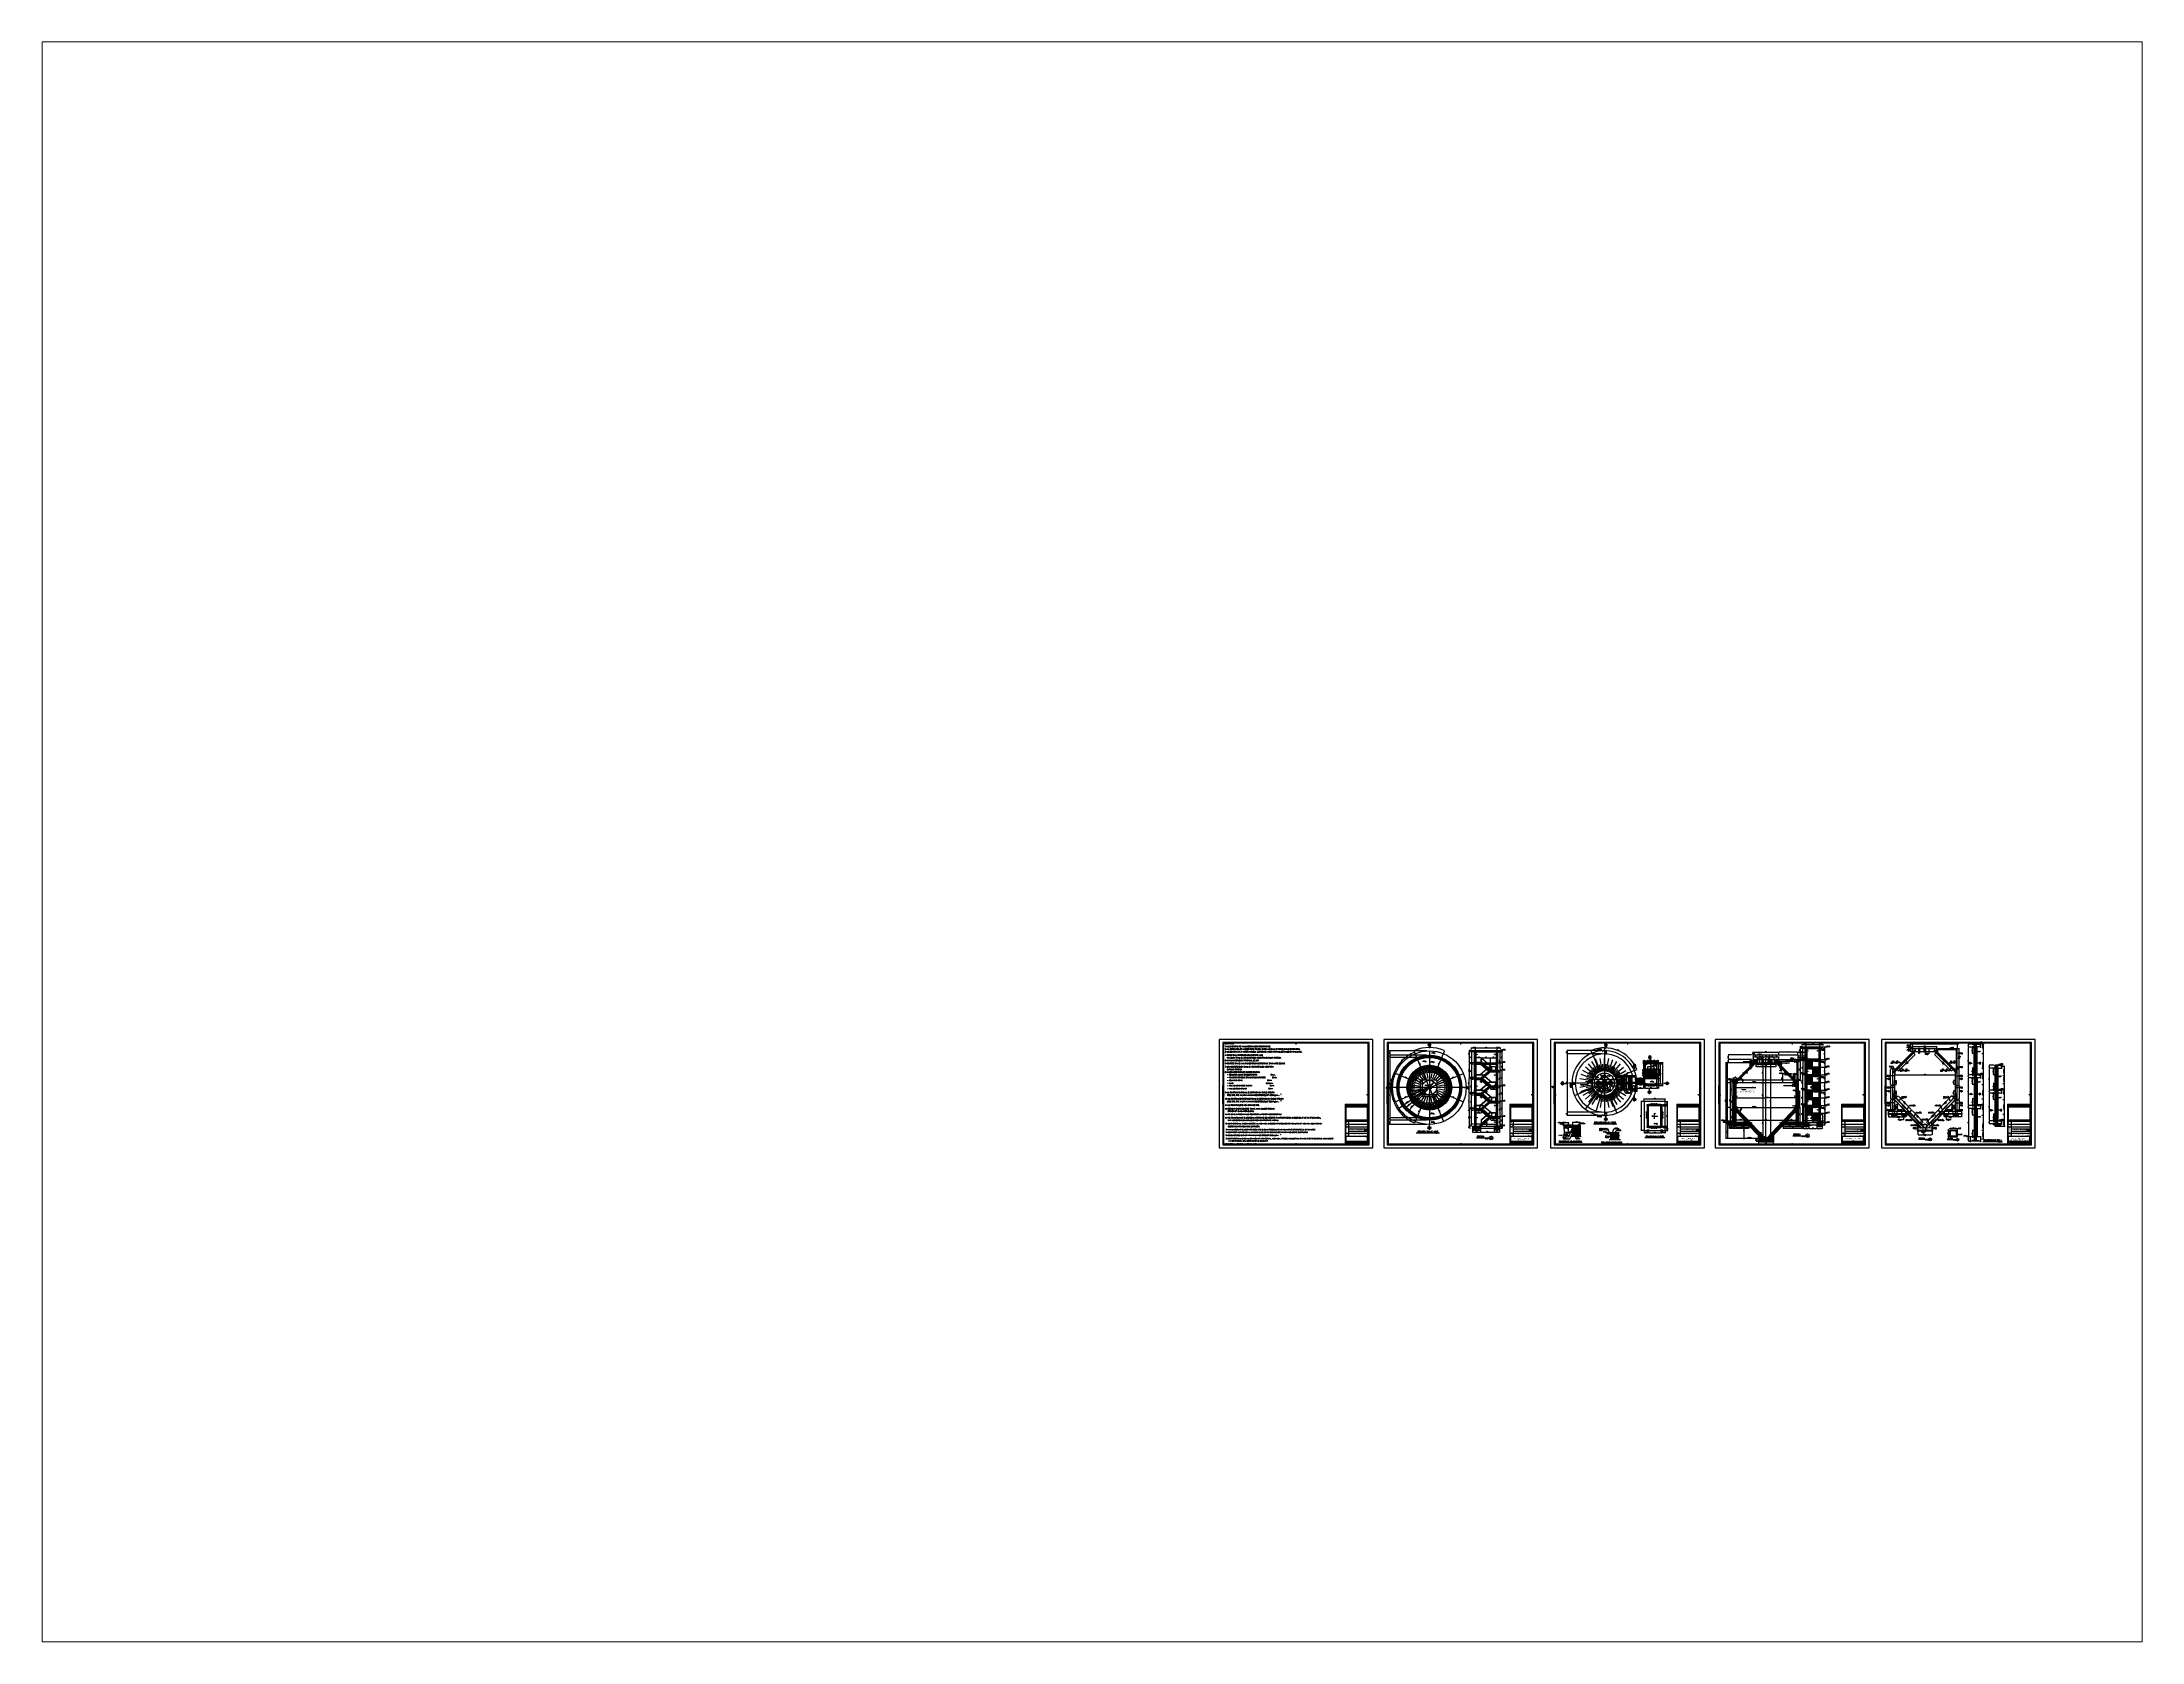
# Paper-space layout 'Layout1' of a CAD drawing. Extents: x 1.05 to 9.45, y 0.8 to 7.2.
# The model-space entities are those that its viewports show. They can reach past a viewport. Long polylines and large blocks are cut down to what shows.
import ezdxf
from ezdxf.enums import TextEntityAlignment as Align

# ---------------------------------------------------------------- set-up
doc = ezdxf.new("R2010")
doc.units = 0
doc.header["$LTSCALE"] = 3
doc.header["$MEASUREMENT"] = 0
for name, pattern in [('CENTER', [2, 1.25, -0.25, 0.25, -0.25]), ('DASHDOT', [1, 0.5, -0.25, 0, -0.25]), ('DASHED', [0.75, 0.5, -0.25]), ('DASHED1', [0.3, 0.2, -0.1]), ('DASHED2', [0.375, 0.25, -0.125]), ('HIDDEN', [0.375, 0.25, -0.125]), ('HIDDEN2', [0.1875, 0.125, -0.0625])]:
    doc.linetypes.add(name, pattern=pattern)
doc.layers.get('0').update_dxf_attribs({"linetype": 'CONTINUOUS'})
doc.layers.get('DEFPOINTS').update_dxf_attribs({"linetype": 'CONTINUOUS'})
for name, color, linetype in [('1', 1, 'CONTINUOUS'), ('1HATCH1', 20, 'CONTINUOUS'), ('1HATCH2', 144, 'CONTINUOUS'), ('1SIGN', 2, 'CONTINUOUS'), ('1TEXT', 7, 'CONTINUOUS'), ('1TEXT1', 2, 'CONTINUOUS'), ('1WALL', 3, 'CONTINUOUS'), ('2', 2, 'CONTINUOUS'), ('25', 2, 'CONTINUOUS'), ('4', 4, 'CONTINUOUS'), ('8', 8, 'CONTINUOUS'), ('ARM.', 5, 'CONTINUOUS'), ('ARMATOR', 4, 'CONTINUOUS'), ('COL.', 2, 'CONTINUOUS'), ('CONCRETE FAR', 2, 'CONTINUOUS'), ('CUT', 1, 'DASHED2'), ('DIM', 7, 'CONTINUOUS'), ('EARTH', 6, 'CONTINUOUS'), ('ELV.', 3, 'CONTINUOUS'), ('FON.', 2, 'CONTINUOUS'), ('FORM', 3, 'CONTINUOUS'), ('H', 15, 'CONTINUOUS'), ('hid', 1, 'HIDDEN'), ('JAROO', 1, 'CONTINUOUS'), ('KD', 3, 'CONTINUOUS'), ('L25', 2, 'CONTINUOUS'), ('NAZ.', 1, 'CONTINUOUS'), ('p', 11, 'CONTINUOUS'), ('PILE', 4, 'CONTINUOUS'), ('REIN.', 4, 'CONTINUOUS'), ('river', 7, 'CONTINUOUS'), ('SEC.', 5, 'CONTINUOUS'), ('T', 3, 'CONTINUOUS'), ('T035', 2, 'CONTINUOUS')]:
    doc.layers.add(name, color=color, linetype=linetype)
doc.styles.add('KD-1', font='txt')
doc.styles.add('Legend', font='calibri.ttf')
doc.styles.add('NASKHD', font='naskhd.shx')
doc.styles.add('NASKHS', font='naskhs.shx')
doc.styles.add('ROMANC', font='romanc.shx')
doc.styles.add('ROMAND', font='romand')
doc.styles.add('ROMANS', font='ROMANS.shx', dxfattribs={"width": 0.8})
doc.styles.get("Standard").update_dxf_attribs({"font": 'romans.shx'})
doc.styles.add('TX', font='TXT.shx')
doc.styles.add('undermaps', font='arialbi.ttf', dxfattribs={"height": 25})
doc.dimstyles.new('100 GHA', dxfattribs={"dimtxt": 0.135, "dimasz": 0.11, "dimexe": 0.06, "dimexo": 0.06, "dimgap": 0.025, "dimtad": 1, "dimdec": 0, "dimlfac": 100, "dimzin": 0, "dimdsep": 46, "dimtxsty": 'ROMANS', "dimcen": 0.5, "dimclrd": 1, "dimclre": 1, "dimclrt": 2, "dimadec": 0, "dimazin": 0, "dimtfac": 1, "dimtdec": 0, "dimtmove": 2, "dimatfit": 3, "dimfxl": 0.15, "dimtolj": 1, "dimtzin": 0, "dimlwd": -1, "dimlwe": -1, "dimarcsym": 0})
pattern_1 = [(45, (93.30917, 53.75413), (-0.0707106781, 0.0707106781), [])]
pattern_2 = [(45, (258.67699, 19.72338), (-0.0707106781, 0.0707106781), [])]
pattern_3 = [(45, (4.06056, -270.43998), (-0.0707106781, 0.0707106781), [])]
pattern_4 = [(45, (45.89753, 34.91955), (-0.0707106781, 0.0707106781), [])]
pattern_5 = [(45, (-636.888273, 180.97392), (-0.04419417382, 0.04419417382), [])]
pattern_6 = [(45, (-304.651065, 34.91955), (-0.04419417382, 0.04419417382), [])]
pattern_7 = [(45, (45.59463, 34.87721), (-0.0707106781, 0.0707106781), [])]
pattern_8 = [(45, (45.59463, 35.38166), (-0.0954594155, 0.0954594155), [])]

# ---------------------------------------------------------------- blocks, each defined once
blk = doc.blocks.new('KL')
at = {"layer": '1HATCH1', "linetype": 'Continuous'}
blk.add_hatch(color=256, dxfattribs=at).paths.add_polyline_path([(713174.88, -5904384.19), (713174.58, -5904384.19), (713174.58, -5904384.34)])
blk.add_hatch(color=256, dxfattribs=at).paths.add_polyline_path([(713174.88, -5904384.19), (713174.58, -5904384.19), (713174.58, -5904384.34)])
at = {"layer": '1SIGN', "linetype": 'Continuous'}
for p, q in [((713174.88, -5904384.14, 0), (713173.38, -5904384.14, 0)), ((713174.88, -5904384.14, 0), (713173.38, -5904384.14, 0)), ((713174.88, -5904384.34, 0), (713174.28, -5904384.34, 0)), ((713174.88, -5904384.34, 0), (713174.28, -5904384.34, 0)), ((713174.58, -5904384.34, 0), (713174.58, -5904384.04, 0)), ((713174.58, -5904384.34, 0), (713174.58, -5904384.04, 0))]:
    blk.add_line(p, q, dxfattribs=at)
at = {"layer": '1SIGN', "linetype": 'Continuous', "elevation": 0}
blk.add_lwpolyline([(713174.28, -5904384.19), (713174.58, -5904384.34), (713174.88, -5904384.19), (713174.28, -5904384.19)], dxfattribs=at)
blk.add_lwpolyline([(713174.28, -5904384.19), (713174.58, -5904384.34), (713174.88, -5904384.19), (713174.28, -5904384.19)], dxfattribs=at)
blk = doc.blocks.new('*D5')
at = {"layer": '1WALL', "color": 1, "transparency": 16777216}
for p, q in [((9473.6, 764.55), (9473.6, 762.65)), ((9477.5, 764.56), (9477.5, 762.65)), ((9473.71, 762.71), (9477.39, 762.71))]:
    blk.add_line(p, q, dxfattribs=at)
for points in [[(9473.71, 762.73), (9473.71, 762.69), (9473.6, 762.71)], [(9477.39, 762.73), (9477.39, 762.69), (9477.5, 762.71)]]:
    blk.add_solid(points, dxfattribs=at)
at = {"layer": 'DEFPOINTS', "color": 0, "transparency": 16777216}
for p in [(9473.6, 764.61), (9477.5, 764.62), (9477.5, 762.71)]:
    blk.add_point(p, dxfattribs=at)
at = {"layer": '1WALL', "color": 2, "transparency": 16777216, "insert": (9475.55, 762.8), "char_height": 0.135, "attachment_point": 5, "style": 'ROMANS'}
blk.add_mtext('\\A1;  ', dxfattribs=at)
blk = doc.blocks.new('*D6')
at = {"layer": '1WALL', "color": 1, "transparency": 16777216}
for p, q in [((9471.01, 768.45), (9472.02, 769.41)), ((9472.05, 769.29), (9475, 766.19)), ((9474.11, 765.19), (9475.12, 766.15))]:
    blk.add_line(p, q, dxfattribs=at)
for points in [[(9472.06, 769.3), (9472.03, 769.28), (9471.97, 769.37)], [(9475.01, 766.2), (9474.99, 766.18), (9475.07, 766.11)]]:
    blk.add_solid(points, dxfattribs=at)
at = {"layer": 'DEFPOINTS', "color": 0, "transparency": 16777216}
for p in [(9470.96, 768.41), (9474.07, 765.15), (9475.07, 766.11)]:
    blk.add_point(p, dxfattribs=at)
blk = doc.blocks.new('*D7')
at = {"layer": '1WALL', "color": 1, "transparency": 16777216}
for p, q in [((9467.28, 772.37), (9468.29, 773.33)), ((9471.79, 769.55), (9468.32, 773.21)), ((9470.9, 768.56), (9471.91, 769.52))]:
    blk.add_line(p, q, dxfattribs=at)
for points in [[(9468.34, 773.22), (9468.31, 773.19), (9468.25, 773.29)], [(9471.81, 769.57), (9471.78, 769.54), (9471.87, 769.47)]]:
    blk.add_solid(points, dxfattribs=at)
at = {"layer": 'DEFPOINTS', "color": 0, "transparency": 16777216}
for p in [(9467.24, 772.33), (9468.25, 773.29), (9470.86, 768.52)]:
    blk.add_point(p, dxfattribs=at)
blk = doc.blocks.new('*D8')
at = {"layer": '1WALL', "color": 1, "transparency": 16777216}
for p, q in [((9465.57, 768.96), (9465.57, 767.53)), ((9470.26, 768.96), (9470.26, 767.53)), ((9465.68, 767.59), (9470.15, 767.59))]:
    blk.add_line(p, q, dxfattribs=at)
for points in [[(9465.68, 767.6), (9465.68, 767.57), (9465.57, 767.59)], [(9470.15, 767.6), (9470.15, 767.57), (9470.26, 767.59)]]:
    blk.add_solid(points, dxfattribs=at)
at = {"layer": 'DEFPOINTS', "color": 0, "transparency": 16777216}
for p in [(9465.57, 769.02), (9470.26, 769.02), (9470.26, 767.59)]:
    blk.add_point(p, dxfattribs=at)
blk = doc.blocks.new('*D9')
at = {"layer": '1WALL', "color": 1, "transparency": 16777216}
for p, q in [((9467.17, 772.23), (9466.13, 772.23)), ((9467.18, 769.23), (9466.13, 769.23)), ((9466.19, 772.12), (9466.19, 769.34))]:
    blk.add_line(p, q, dxfattribs=at)
for points in [[(9466.18, 772.12), (9466.21, 772.12), (9466.19, 772.23)], [(9466.18, 769.34), (9466.21, 769.34), (9466.19, 769.23)]]:
    blk.add_solid(points, dxfattribs=at)
at = {"layer": 'DEFPOINTS', "color": 0, "transparency": 16777216}
for p in [(9466.19, 769.23), (9467.23, 772.23), (9467.24, 769.23)]:
    blk.add_point(p, dxfattribs=at)
at = {"layer": '1WALL', "color": 2, "transparency": 16777216, "insert": (9466.1, 770.73), "char_height": 0.135, "attachment_point": 5, "rotation": 90, "style": 'ROMANS'}
blk.add_mtext('\\A1;    ', dxfattribs=at)
blk = doc.blocks.new('*D10')
at = {"layer": '1WALL', "color": 1, "transparency": 16777216}
for p, q in [((9467.17, 776.13), (9466.13, 776.13)), ((9466.19, 776.02), (9466.19, 772.51)), ((9467.17, 772.4), (9466.13, 772.4))]:
    blk.add_line(p, q, dxfattribs=at)
for points in [[(9466.18, 776.02), (9466.21, 776.02), (9466.19, 776.13)], [(9466.18, 772.51), (9466.21, 772.51), (9466.19, 772.4)]]:
    blk.add_solid(points, dxfattribs=at)
at = {"layer": 'DEFPOINTS', "color": 0, "transparency": 16777216}
for p in [(9467.23, 776.13), (9466.19, 772.4), (9467.23, 772.4)]:
    blk.add_point(p, dxfattribs=at)
at = {"layer": '1WALL', "color": 2, "transparency": 16777216, "insert": (9466.1, 774.27), "char_height": 0.135, "attachment_point": 5, "rotation": 90, "style": 'ROMANS'}
blk.add_mtext('\\A1;  ', dxfattribs=at)
blk = doc.blocks.new('*D11')
at = {"layer": '1WALL', "color": 1, "transparency": 16777216}
for p, q in [((9467.18, 780.67), (9466.13, 780.67)), ((9466.19, 776.39), (9466.19, 780.56)), ((9467.17, 776.28), (9466.13, 776.28))]:
    blk.add_line(p, q, dxfattribs=at)
for points in [[(9466.18, 780.56), (9466.21, 780.56), (9466.19, 780.67)], [(9466.18, 776.39), (9466.21, 776.39), (9466.19, 776.28)]]:
    blk.add_solid(points, dxfattribs=at)
at = {"layer": 'DEFPOINTS', "color": 0, "transparency": 16777216}
for p in [(9466.19, 780.67), (9467.24, 780.67), (9467.23, 776.28)]:
    blk.add_point(p, dxfattribs=at)
at = {"layer": '1WALL', "color": 2, "transparency": 16777216, "insert": (9466.1, 778.47), "char_height": 0.135, "attachment_point": 5, "rotation": 90, "style": 'ROMANS'}
blk.add_mtext('\\A1;  ', dxfattribs=at)
blk = doc.blocks.new('*D12')
at = {"layer": '1WALL', "color": 1, "transparency": 16777216}
for p, q in [((9467.22, 777.55), (9467.78, 777.55)), ((9467.22, 776.45), (9467.78, 776.45)), ((9467.72, 777.44), (9467.72, 776.56))]:
    blk.add_line(p, q, dxfattribs=at)
for points in [[(9467.7, 777.44), (9467.74, 777.44), (9467.72, 777.55)], [(9467.7, 776.56), (9467.74, 776.56), (9467.72, 776.45)]]:
    blk.add_solid(points, dxfattribs=at)
at = {"layer": 'DEFPOINTS', "color": 0, "transparency": 16777216}
for p in [(9467.16, 777.55), (9467.16, 776.45), (9467.72, 776.45)]:
    blk.add_point(p, dxfattribs=at)
at = {"layer": '1WALL', "color": 2, "transparency": 16777216, "insert": (9467.62, 777), "char_height": 0.135, "attachment_point": 5, "rotation": 90, "style": 'ROMANS'}
blk.add_mtext('\\A1;110', dxfattribs=at)
blk = doc.blocks.new('*D13')
at = {"layer": '1WALL', "color": 1, "transparency": 16777216}
for p, q in [((9467.22, 774.65), (9467.78, 774.65)), ((9467.72, 774.54), (9467.72, 773.66)), ((9467.22, 773.55), (9467.78, 773.55))]:
    blk.add_line(p, q, dxfattribs=at)
for points in [[(9467.7, 774.54), (9467.74, 774.54), (9467.72, 774.65)], [(9467.7, 773.66), (9467.74, 773.66), (9467.72, 773.55)]]:
    blk.add_solid(points, dxfattribs=at)
at = {"layer": 'DEFPOINTS', "color": 0, "transparency": 16777216}
for p in [(9467.16, 774.65), (9467.16, 773.55), (9467.72, 773.55)]:
    blk.add_point(p, dxfattribs=at)
at = {"layer": '1WALL', "color": 2, "transparency": 16777216, "insert": (9467.62, 774.1), "char_height": 0.135, "attachment_point": 5, "rotation": 90, "style": 'ROMANS'}
blk.add_mtext('\\A1;110', dxfattribs=at)
blk = doc.blocks.new('*D14')
at = {"layer": '1WALL', "color": 1, "transparency": 16777216}
for p, q in [((9467.22, 770.65), (9467.63, 770.65)), ((9467.22, 769.65), (9467.63, 769.65)), ((9467.57, 770.54), (9467.57, 769.76))]:
    blk.add_line(p, q, dxfattribs=at)
for points in [[(9467.55, 770.54), (9467.58, 770.54), (9467.57, 770.65)], [(9467.55, 769.76), (9467.58, 769.76), (9467.57, 769.65)]]:
    blk.add_solid(points, dxfattribs=at)
at = {"layer": 'DEFPOINTS', "color": 0, "transparency": 16777216}
for p in [(9467.16, 770.65), (9467.16, 769.65), (9467.57, 769.65)]:
    blk.add_point(p, dxfattribs=at)
at = {"layer": '1WALL', "color": 2, "transparency": 16777216, "insert": (9467.47, 770.15), "char_height": 0.135, "attachment_point": 5, "rotation": 90, "style": 'ROMANS'}
blk.add_mtext('\\A1;100', dxfattribs=at)
blk = doc.blocks.new('*D15')
at = {"layer": '1WALL', "color": 1, "transparency": 16777216}
for p, q in [((9467.71, 780.68), (9468.34, 780.04)), ((9468.37, 780.16), (9472.8, 784.55)), ((9472.29, 785.22), (9472.92, 784.59))]:
    blk.add_line(p, q, dxfattribs=at)
for points in [[(9468.36, 780.18), (9468.39, 780.15), (9468.3, 780.09)], [(9472.78, 784.56), (9472.81, 784.54), (9472.87, 784.63)]]:
    blk.add_solid(points, dxfattribs=at)
at = {"layer": 'DEFPOINTS', "color": 0, "transparency": 16777216}
for p in [(9467.67, 780.72), (9472.25, 785.26), (9472.87, 784.63)]:
    blk.add_point(p, dxfattribs=at)
blk = doc.blocks.new('*D16')
at = {"layer": '1WALL', "color": 1, "transparency": 16777216}
for p, q in [((9472.27, 785.43), (9472.27, 786.85)), ((9472.38, 786.79), (9478.71, 786.79)), ((9478.82, 785.43), (9478.82, 786.85))]:
    blk.add_line(p, q, dxfattribs=at)
for points in [[(9472.38, 786.81), (9472.38, 786.77), (9472.27, 786.79)], [(9478.71, 786.81), (9478.71, 786.77), (9478.82, 786.79)]]:
    blk.add_solid(points, dxfattribs=at)
at = {"layer": 'DEFPOINTS', "color": 0, "transparency": 16777216}
for p in [(9478.82, 786.79), (9472.27, 785.37), (9478.82, 785.37)]:
    blk.add_point(p, dxfattribs=at)
at = {"layer": '1WALL', "color": 2, "transparency": 16777216, "insert": (9475.55, 786.88), "char_height": 0.135, "attachment_point": 5, "style": 'ROMANS'}
blk.add_mtext('\\A1;  ', dxfattribs=at)
blk = doc.blocks.new('*D17')
at = {"layer": '1WALL', "color": 1, "transparency": 16777216}
for p, q in [((9484.23, 786.21), (9484.99, 786.21)), ((9484.93, 780.93), (9484.93, 786.1)), ((9484.23, 780.82), (9484.99, 780.82))]:
    blk.add_line(p, q, dxfattribs=at)
for points in [[(9484.91, 786.1), (9484.95, 786.1), (9484.93, 786.21)], [(9484.91, 780.93), (9484.95, 780.93), (9484.93, 780.82)]]:
    blk.add_solid(points, dxfattribs=at)
at = {"layer": 'DEFPOINTS', "color": 0, "transparency": 16777216}
for p in [(9484.17, 786.21), (9484.93, 786.21), (9484.17, 780.82)]:
    blk.add_point(p, dxfattribs=at)
blk = doc.blocks.new('*D18')
at = {"layer": '1WALL', "color": 1, "transparency": 16777216}
for p, q in [((9472.05, 787.43), (9471.54, 787.43)), ((9472.05, 786.31), (9471.54, 786.31)), ((9471.6, 786.42), (9471.6, 787.32))]:
    blk.add_line(p, q, dxfattribs=at)
for points in [[(9471.59, 787.32), (9471.62, 787.32), (9471.6, 787.43)], [(9471.59, 786.42), (9471.62, 786.42), (9471.6, 786.31)]]:
    blk.add_solid(points, dxfattribs=at)
at = {"layer": 'DEFPOINTS', "color": 0, "transparency": 16777216}
for p in [(9471.6, 787.43), (9472.11, 787.43), (9472.11, 786.31)]:
    blk.add_point(p, dxfattribs=at)
at = {"layer": '1WALL', "color": 2, "transparency": 16777216, "insert": (9471.51, 786.87), "char_height": 0.135, "attachment_point": 5, "rotation": 90, "style": 'ROMANS'}
blk.add_mtext('\\A1;  ', dxfattribs=at)
blk = doc.blocks.new('*D19')
at = {"layer": '1WALL', "color": 1, "transparency": 16777216}
for p, q in [((9472.05, 786.16), (9471.54, 786.16)), ((9471.6, 785.52), (9471.6, 786.05)), ((9472.05, 785.41), (9471.54, 785.41))]:
    blk.add_line(p, q, dxfattribs=at)
for points in [[(9471.59, 786.05), (9471.62, 786.05), (9471.6, 786.16)], [(9471.59, 785.52), (9471.62, 785.52), (9471.6, 785.41)]]:
    blk.add_solid(points, dxfattribs=at)
at = {"layer": 'DEFPOINTS', "color": 0, "transparency": 16777216}
for p in [(9471.6, 786.16), (9472.11, 786.16), (9472.11, 785.41)]:
    blk.add_point(p, dxfattribs=at)
at = {"layer": '1WALL', "color": 2, "transparency": 16777216, "insert": (9471.51, 785.78), "char_height": 0.135, "attachment_point": 5, "rotation": 90, "style": 'ROMANS'}
blk.add_mtext('\\A1;  ', dxfattribs=at)
blk = doc.blocks.new('*D20')
at = {"layer": '1WALL', "color": 1, "transparency": 16777216}
for p, q in [((9469.13, 768.96), (9469.13, 767.92)), ((9470.33, 768.96), (9470.33, 767.92)), ((9469.24, 767.98), (9470.22, 767.98))]:
    blk.add_line(p, q, dxfattribs=at)
for points in [[(9469.24, 768), (9469.24, 767.97), (9469.13, 767.98)], [(9470.22, 768), (9470.22, 767.97), (9470.33, 767.98)]]:
    blk.add_solid(points, dxfattribs=at)
at = {"layer": 'DEFPOINTS', "color": 0, "transparency": 16777216}
for p in [(9469.13, 769.02), (9470.33, 769.02), (9470.33, 767.98)]:
    blk.add_point(p, dxfattribs=at)
at = {"layer": '1WALL', "color": 2, "transparency": 16777216, "insert": (9469.73, 768.08), "char_height": 0.135, "attachment_point": 5, "style": 'ROMANS'}
blk.add_mtext('\\A1;  ', dxfattribs=at)
blk = doc.blocks.new('*D21')
at = {"layer": '1WALL', "color": 1, "transparency": 16777216}
for p, q in [((9469.13, 767.98), (9469.13, 768.04)), ((9469.24, 767.98), (9470.22, 767.98)), ((9470.33, 767.98), (9470.33, 768.04))]:
    blk.add_line(p, q, dxfattribs=at)
for points in [[(9469.24, 768), (9469.24, 767.97), (9469.13, 767.98)], [(9470.22, 768), (9470.22, 767.97), (9470.33, 767.98)]]:
    blk.add_solid(points, dxfattribs=at)
at = {"layer": 'DEFPOINTS', "color": 0, "transparency": 16777216}
for p in [(9469.13, 767.92), (9470.33, 767.98), (9470.33, 767.92)]:
    blk.add_point(p, dxfattribs=at)
at = {"layer": '1WALL', "color": 2, "transparency": 16777216, "insert": (9469.73, 768.08), "char_height": 0.135, "attachment_point": 5, "style": 'ROMANS'}
blk.add_mtext('\\A1;120', dxfattribs=at)
blk = doc.blocks.new('*D24')
at = {"layer": '1WALL', "color": 1, "transparency": 16777216}
for p, q in [((9479.05, 769.29), (9476.1, 766.19)), ((9480.09, 768.45), (9479.08, 769.41)), ((9476.99, 765.19), (9475.98, 766.15))]:
    blk.add_line(p, q, dxfattribs=at)
for points in [[(9479.04, 769.3), (9479.06, 769.28), (9479.12, 769.37)], [(9476.08, 766.2), (9476.11, 766.18), (9476.02, 766.11)]]:
    blk.add_solid(points, dxfattribs=at)
at = {"layer": 'DEFPOINTS', "color": 0, "transparency": 16777216}
for p in [(9476.02, 766.11), (9477.03, 765.15), (9480.13, 768.41)]:
    blk.add_point(p, dxfattribs=at)
blk = doc.blocks.new('*D25')
at = {"layer": '1WALL', "color": 1, "transparency": 16777216}
for p, q in [((9480.19, 768.56), (9479.18, 769.52)), ((9479.3, 769.55), (9482.77, 773.21)), ((9483.81, 772.37), (9482.81, 773.33))]:
    blk.add_line(p, q, dxfattribs=at)
for points in [[(9479.29, 769.57), (9479.32, 769.54), (9479.23, 769.47)], [(9482.76, 773.22), (9482.79, 773.19), (9482.85, 773.29)]]:
    blk.add_solid(points, dxfattribs=at)
at = {"layer": 'DEFPOINTS', "color": 0, "transparency": 16777216}
for p in [(9482.85, 773.29), (9483.86, 772.33), (9480.24, 768.52)]:
    blk.add_point(p, dxfattribs=at)
blk = doc.blocks.new('*D26')
at = {"layer": '1WALL', "color": 1, "transparency": 16777216}
for p, q in [((9480.84, 768.96), (9480.84, 767.53)), ((9485.53, 768.96), (9485.53, 767.53)), ((9485.42, 767.59), (9480.95, 767.59))]:
    blk.add_line(p, q, dxfattribs=at)
for points in [[(9480.95, 767.6), (9480.95, 767.57), (9480.84, 767.59)], [(9485.42, 767.6), (9485.42, 767.57), (9485.53, 767.59)]]:
    blk.add_solid(points, dxfattribs=at)
at = {"layer": 'DEFPOINTS', "color": 0, "transparency": 16777216}
for p in [(9480.84, 769.02), (9485.53, 769.02), (9480.84, 767.59)]:
    blk.add_point(p, dxfattribs=at)
blk = doc.blocks.new('*D27')
at = {"layer": '1WALL', "color": 1, "transparency": 16777216}
for p, q in [((9483.92, 769.23), (9484.96, 769.23)), ((9483.93, 772.23), (9484.96, 772.23)), ((9484.9, 772.12), (9484.9, 769.34))]:
    blk.add_line(p, q, dxfattribs=at)
for points in [[(9484.88, 772.12), (9484.92, 772.12), (9484.9, 772.23)], [(9484.88, 769.34), (9484.92, 769.34), (9484.9, 769.23)]]:
    blk.add_solid(points, dxfattribs=at)
at = {"layer": 'DEFPOINTS', "color": 0, "transparency": 16777216}
for p in [(9483.86, 769.23), (9483.87, 772.23), (9484.9, 769.23)]:
    blk.add_point(p, dxfattribs=at)
at = {"layer": '1WALL', "color": 2, "transparency": 16777216, "insert": (9484.81, 770.73), "char_height": 0.135, "attachment_point": 5, "rotation": 90, "style": 'ROMANS'}
blk.add_mtext('\\A1;    ', dxfattribs=at)
blk = doc.blocks.new('*D28')
at = {"layer": '1WALL', "color": 1, "transparency": 16777216}
for p, q in [((9483.93, 776.13), (9484.96, 776.13)), ((9484.9, 776.02), (9484.9, 772.51)), ((9483.92, 772.4), (9484.96, 772.4))]:
    blk.add_line(p, q, dxfattribs=at)
for points in [[(9484.88, 776.02), (9484.92, 776.02), (9484.9, 776.13)], [(9484.88, 772.51), (9484.92, 772.51), (9484.9, 772.4)]]:
    blk.add_solid(points, dxfattribs=at)
at = {"layer": 'DEFPOINTS', "color": 0, "transparency": 16777216}
for p in [(9483.87, 776.13), (9483.86, 772.4), (9484.9, 772.4)]:
    blk.add_point(p, dxfattribs=at)
at = {"layer": '1WALL', "color": 2, "transparency": 16777216, "insert": (9484.81, 774.27), "char_height": 0.135, "attachment_point": 5, "rotation": 90, "style": 'ROMANS'}
blk.add_mtext('\\A1;  ', dxfattribs=at)
blk = doc.blocks.new('*D29')
at = {"layer": '1WALL', "color": 1, "transparency": 16777216}
for p, q in [((9483.92, 780.67), (9484.96, 780.67)), ((9484.9, 776.39), (9484.9, 780.56)), ((9483.93, 776.28), (9484.96, 776.28))]:
    blk.add_line(p, q, dxfattribs=at)
for points in [[(9484.88, 780.56), (9484.92, 780.56), (9484.9, 780.67)], [(9484.88, 776.39), (9484.92, 776.39), (9484.9, 776.28)]]:
    blk.add_solid(points, dxfattribs=at)
at = {"layer": 'DEFPOINTS', "color": 0, "transparency": 16777216}
for p in [(9483.86, 780.67), (9484.9, 780.67), (9483.87, 776.28)]:
    blk.add_point(p, dxfattribs=at)
at = {"layer": '1WALL', "color": 2, "transparency": 16777216, "insert": (9484.81, 778.47), "char_height": 0.135, "attachment_point": 5, "rotation": 90, "style": 'ROMANS'}
blk.add_mtext('\\A1;  ', dxfattribs=at)
blk = doc.blocks.new('*D30')
at = {"layer": '1WALL', "color": 1, "transparency": 16777216}
for p, q in [((9483.88, 777.55), (9483.32, 777.55)), ((9483.88, 776.45), (9483.32, 776.45)), ((9483.38, 777.44), (9483.38, 776.56))]:
    blk.add_line(p, q, dxfattribs=at)
for points in [[(9483.36, 777.44), (9483.4, 777.44), (9483.38, 777.55)], [(9483.36, 776.56), (9483.4, 776.56), (9483.38, 776.45)]]:
    blk.add_solid(points, dxfattribs=at)
at = {"layer": 'DEFPOINTS', "color": 0, "transparency": 16777216}
for p in [(9483.38, 776.45), (9483.94, 777.55), (9483.94, 776.45)]:
    blk.add_point(p, dxfattribs=at)
at = {"layer": '1WALL', "color": 2, "transparency": 16777216, "insert": (9483.29, 777), "char_height": 0.135, "attachment_point": 5, "rotation": 90, "style": 'ROMANS'}
blk.add_mtext('\\A1;110', dxfattribs=at)
blk = doc.blocks.new('*D31')
at = {"layer": '1WALL', "color": 1, "transparency": 16777216}
for p, q in [((9483.88, 774.65), (9483.32, 774.65)), ((9483.38, 774.54), (9483.38, 773.66)), ((9483.88, 773.55), (9483.32, 773.55))]:
    blk.add_line(p, q, dxfattribs=at)
for points in [[(9483.36, 774.54), (9483.4, 774.54), (9483.38, 774.65)], [(9483.36, 773.66), (9483.4, 773.66), (9483.38, 773.55)]]:
    blk.add_solid(points, dxfattribs=at)
at = {"layer": 'DEFPOINTS', "color": 0, "transparency": 16777216}
for p in [(9483.94, 774.65), (9483.38, 773.55), (9483.94, 773.55)]:
    blk.add_point(p, dxfattribs=at)
at = {"layer": '1WALL', "color": 2, "transparency": 16777216, "insert": (9483.29, 774.1), "char_height": 0.135, "attachment_point": 5, "rotation": 90, "style": 'ROMANS'}
blk.add_mtext('\\A1;110', dxfattribs=at)
blk = doc.blocks.new('*D32')
at = {"layer": '1WALL', "color": 1, "transparency": 16777216}
for p, q in [((9483.88, 770.65), (9483.47, 770.65)), ((9483.88, 769.65), (9483.47, 769.65)), ((9483.53, 770.54), (9483.53, 769.76))]:
    blk.add_line(p, q, dxfattribs=at)
for points in [[(9483.51, 770.54), (9483.55, 770.54), (9483.53, 770.65)], [(9483.51, 769.76), (9483.55, 769.76), (9483.53, 769.65)]]:
    blk.add_solid(points, dxfattribs=at)
at = {"layer": 'DEFPOINTS', "color": 0, "transparency": 16777216}
for p in [(9483.53, 769.65), (9483.94, 770.65), (9483.94, 769.65)]:
    blk.add_point(p, dxfattribs=at)
at = {"layer": '1WALL', "color": 2, "transparency": 16777216, "insert": (9483.44, 770.15), "char_height": 0.135, "attachment_point": 5, "rotation": 90, "style": 'ROMANS'}
blk.add_mtext('\\A1;100', dxfattribs=at)
blk = doc.blocks.new('*D33')
at = {"layer": '1WALL', "color": 1, "transparency": 16777216}
for p, q in [((9478.81, 785.22), (9478.18, 784.59)), ((9482.72, 780.16), (9478.3, 784.55)), ((9483.39, 780.68), (9482.76, 780.04))]:
    blk.add_line(p, q, dxfattribs=at)
for points in [[(9478.31, 784.56), (9478.29, 784.54), (9478.22, 784.63)], [(9482.74, 780.18), (9482.71, 780.15), (9482.8, 780.09)]]:
    blk.add_solid(points, dxfattribs=at)
at = {"layer": 'DEFPOINTS', "color": 0, "transparency": 16777216}
for p in [(9478.22, 784.63), (9478.85, 785.26), (9483.43, 780.72)]:
    blk.add_point(p, dxfattribs=at)
blk = doc.blocks.new('*D22')
at = {"layer": '1WALL', "color": 1, "transparency": 16777216}
for p, q in [((9480.76, 768.96), (9480.76, 767.92)), ((9481.96, 768.96), (9481.96, 767.92)), ((9481.85, 767.98), (9480.87, 767.98))]:
    blk.add_line(p, q, dxfattribs=at)
for points in [[(9480.87, 768), (9480.87, 767.97), (9480.76, 767.98)], [(9481.85, 768), (9481.85, 767.97), (9481.96, 767.98)]]:
    blk.add_solid(points, dxfattribs=at)
at = {"layer": 'DEFPOINTS', "color": 0, "transparency": 16777216}
for p in [(9480.76, 769.02), (9481.96, 769.02), (9480.76, 767.98)]:
    blk.add_point(p, dxfattribs=at)
at = {"layer": '1WALL', "color": 2, "transparency": 16777216, "insert": (9481.36, 768.08), "char_height": 0.135, "attachment_point": 5, "style": 'ROMANS'}
blk.add_mtext('\\A1;  ', dxfattribs=at)
blk = doc.blocks.new('*D23')
at = {"layer": '1WALL', "color": 1, "transparency": 16777216}
for p, q in [((9480.76, 767.98), (9480.76, 768.04)), ((9481.85, 767.98), (9480.87, 767.98)), ((9481.96, 767.98), (9481.96, 768.04))]:
    blk.add_line(p, q, dxfattribs=at)
for points in [[(9480.87, 768), (9480.87, 767.97), (9480.76, 767.98)], [(9481.85, 768), (9481.85, 767.97), (9481.96, 767.98)]]:
    blk.add_solid(points, dxfattribs=at)
at = {"layer": 'DEFPOINTS', "color": 0, "transparency": 16777216}
for p in [(9480.76, 767.98), (9480.76, 767.92), (9481.96, 767.92)]:
    blk.add_point(p, dxfattribs=at)
at = {"layer": '1WALL', "color": 2, "transparency": 16777216, "insert": (9481.36, 768.08), "char_height": 0.135, "attachment_point": 5, "style": 'ROMANS'}
blk.add_mtext('\\A1;120', dxfattribs=at)
blk = doc.blocks.new('*D63')
at = {"layer": '1WALL', "color": 1, "transparency": 16777216}
for p, q in [((9338.19, 773.66), (9338.19, 773.17)), ((9338.33, 773.25), (9342.06, 773.25)), ((9342.19, 773.66), (9342.19, 773.17))]:
    blk.add_line(p, q, dxfattribs=at)
for points in [[(9338.33, 773.27), (9338.33, 773.23), (9338.19, 773.25)], [(9342.06, 773.27), (9342.06, 773.23), (9342.19, 773.25)]]:
    blk.add_solid(points, dxfattribs=at)
at = {"layer": 'DEFPOINTS', "color": 0, "transparency": 16777216}
for p in [(9338.19, 773.74), (9342.19, 773.74), (9342.19, 773.25)]:
    blk.add_point(p, dxfattribs=at)
at = {"layer": '1WALL', "color": 2, "transparency": 16777216, "insert": (9340.19, 773.39), "char_height": 0.18, "attachment_point": 5, "style": 'ROMANS'}
blk.add_mtext('\\A1;400', dxfattribs=at)
blk = doc.blocks.new('*D64')
at = {"layer": '1WALL', "color": 1, "transparency": 16777216}
for p, q in [((9338.14, 777.57), (9337.71, 777.57)), ((9337.79, 773.7), (9337.79, 777.44)), ((9338.14, 773.57), (9337.71, 773.57))]:
    blk.add_line(p, q, dxfattribs=at)
for points in [[(9337.77, 777.44), (9337.81, 777.44), (9337.79, 777.57)], [(9337.77, 773.7), (9337.81, 773.7), (9337.79, 773.57)]]:
    blk.add_solid(points, dxfattribs=at)
at = {"layer": 'DEFPOINTS', "color": 0, "transparency": 16777216}
for p in [(9337.79, 777.57), (9338.23, 777.57), (9338.23, 773.57)]:
    blk.add_point(p, dxfattribs=at)
at = {"layer": '1WALL', "color": 2, "transparency": 16777216, "insert": (9337.64, 775.8), "char_height": 0.18, "attachment_point": 5, "rotation": 90, "style": 'ROMANS'}
blk.add_mtext('\\A1;400', dxfattribs=at)
blk = doc.blocks.new('*D65')
at = {"layer": '1WALL', "color": 1, "transparency": 16777216}
blk.add_line((9340.19, 775.57), (9332, 769.98), dxfattribs=at)
blk.add_solid([(9331.99, 770), (9332.02, 769.96), (9331.89, 769.9)], dxfattribs=at)
at = {"layer": 'DEFPOINTS', "color": 0, "transparency": 16777216}
for p in [(9340.19, 775.57), (9331.89, 769.9)]:
    blk.add_point(p, dxfattribs=at)
at = {"layer": '1WALL', "color": 2, "transparency": 16777216, "insert": (9334.07, 771.57), "char_height": 0.18, "attachment_point": 5, "rotation": 34.3201, "style": 'ROMANS'}
blk.add_mtext('\\A1;R1005', dxfattribs=at)
blk = doc.blocks.new('*D66')
at = {"layer": '1WALL', "color": 1, "transparency": 16777216}
blk.add_line((9340.19, 775.57), (9333.6, 769.87), dxfattribs=at)
blk.add_solid([(9333.59, 769.88), (9333.62, 769.85), (9333.5, 769.78)], dxfattribs=at)
at = {"layer": 'DEFPOINTS', "color": 0, "transparency": 16777216}
for p in [(9340.19, 775.57), (9333.5, 769.78)]:
    blk.add_point(p, dxfattribs=at)
at = {"layer": '1WALL', "color": 2, "transparency": 16777216, "insert": (9334.52, 770.85), "char_height": 0.18, "attachment_point": 5, "rotation": 40.87286, "style": 'ROMANS'}
blk.add_mtext('\\A1;R885', dxfattribs=at)
blk = doc.blocks.new('*D67')
at = {"layer": '1WALL', "color": 1, "transparency": 16777216}
blk.add_line((9340.19, 775.57), (9334.8, 769.51), dxfattribs=at)
blk.add_solid([(9334.78, 769.52), (9334.81, 769.49), (9334.71, 769.41)], dxfattribs=at)
at = {"layer": 'DEFPOINTS', "color": 0, "transparency": 16777216}
for p in [(9340.19, 775.57), (9334.71, 769.41)]:
    blk.add_point(p, dxfattribs=at)
at = {"layer": '1WALL', "color": 2, "transparency": 16777216, "insert": (9335.36, 770.37), "char_height": 0.18, "attachment_point": 5, "rotation": 48.33411, "style": 'ROMANS'}
blk.add_mtext('\\A1;R825', dxfattribs=at)
blk = doc.blocks.new('*D68')
at = {"layer": '1WALL', "color": 1, "transparency": 16777216}
blk.add_line((9340.19, 775.57), (9335.81, 774.33), dxfattribs=at)
blk.add_solid([(9335.81, 774.35), (9335.82, 774.31), (9335.69, 774.29)], dxfattribs=at)
at = {"layer": 'DEFPOINTS', "color": 0, "transparency": 16777216}
for p in [(9340.19, 775.57), (9335.69, 774.29)]:
    blk.add_point(p, dxfattribs=at)
at = {"layer": '1WALL', "color": 2, "transparency": 16777216, "insert": (9337.23, 774.87), "char_height": 0.18, "attachment_point": 5, "rotation": 15.83048, "style": 'ROMANS'}
blk.add_mtext('\\A1;R469', dxfattribs=at)
blk = doc.blocks.new('*D69')
at = {"layer": '1WALL', "color": 1, "transparency": 16777216}
for p, q in [((9336.32, 784.93), (9335.98, 785.74)), ((9344.07, 784.93), (9344.41, 785.74))]:
    blk.add_line(p, q, dxfattribs=at)
blk.add_arc((9340.19, 775.57), 10.93, 68.19208, 111.80792, dxfattribs=at)
for points in [[(9336.14, 785.7), (9336.13, 785.74), (9336.01, 785.67)], [(9344.26, 785.74), (9344.25, 785.7), (9344.38, 785.67)]]:
    blk.add_solid(points, dxfattribs=at)
at = {"layer": 'DEFPOINTS', "color": 0, "transparency": 16777216}
for p in [(9338.77, 786.4), (9336.35, 784.86), (9344.04, 784.86), (9340.14, 775.71), (9341.99, 779.9)]:
    blk.add_point(p, dxfattribs=at)
at = {"layer": '1WALL', "color": 2, "transparency": 16777216, "insert": (9340.57, 786.65), "char_height": 0.18, "attachment_point": 5, "rotation": 358.0526, "style": 'ROMANS'}
blk.add_mtext('\\A1;45°', dxfattribs=at)
blk = doc.blocks.new('*D70')
at = {"layer": '1WALL', "color": 1, "transparency": 16777216}
for p, q in [((9339.47, 785.62), (9328.88, 785.62)), ((9328.96, 785.49), (9328.96, 765.65)), ((9339.47, 765.52), (9328.88, 765.52))]:
    blk.add_line(p, q, dxfattribs=at)
for points in [[(9328.94, 785.49), (9328.99, 785.49), (9328.96, 785.62)], [(9328.94, 765.65), (9328.99, 765.65), (9328.96, 765.52)]]:
    blk.add_solid(points, dxfattribs=at)
at = {"layer": 'DEFPOINTS', "color": 0, "transparency": 16777216}
for p in [(9339.56, 785.62), (9328.96, 765.52), (9339.56, 765.52)]:
    blk.add_point(p, dxfattribs=at)
at = {"layer": '1WALL', "color": 2, "transparency": 16777216, "insert": (9328.81, 776.67), "char_height": 0.18, "attachment_point": 5, "rotation": 90, "style": 'ROMANS'}
blk.add_mtext('\\A1;2010', dxfattribs=at)
blk = doc.blocks.new('*D71')
at = {"layer": '1WALL', "color": 1, "transparency": 16777216}
for p, q in [((9339.46, 785.62), (9329.36, 785.62)), ((9339.46, 784.42), (9329.36, 784.42)), ((9329.44, 785.49), (9329.44, 784.55))]:
    blk.add_line(p, q, dxfattribs=at)
for points in [[(9329.42, 785.49), (9329.46, 785.49), (9329.44, 785.62)], [(9329.42, 784.55), (9329.46, 784.55), (9329.44, 784.42)]]:
    blk.add_solid(points, dxfattribs=at)
at = {"layer": 'DEFPOINTS', "color": 0, "transparency": 16777216}
for p in [(9329.44, 784.42), (9339.55, 785.62), (9339.55, 784.42)]:
    blk.add_point(p, dxfattribs=at)
at = {"layer": '1WALL', "color": 2, "transparency": 16777216, "insert": (9329.3, 785.02), "char_height": 0.18, "attachment_point": 5, "rotation": 90, "style": 'ROMANS'}
blk.add_mtext('\\A1;120', dxfattribs=at)
blk = doc.blocks.new('*D72')
at = {"layer": '1WALL', "color": 1, "transparency": 16777216}
for p, q in [((9339.46, 784.42), (9329.36, 784.42)), ((9339.46, 783.82), (9329.36, 783.82)), ((9329.44, 784.29), (9329.44, 783.95))]:
    blk.add_line(p, q, dxfattribs=at)
for points in [[(9329.42, 784.29), (9329.46, 784.29), (9329.44, 784.42)], [(9329.42, 783.95), (9329.46, 783.95), (9329.44, 783.82)]]:
    blk.add_solid(points, dxfattribs=at)
at = {"layer": 'DEFPOINTS', "color": 0, "transparency": 16777216}
for p in [(9329.44, 783.82), (9339.55, 784.42), (9339.55, 783.82)]:
    blk.add_point(p, dxfattribs=at)
at = {"layer": '1WALL', "color": 2, "transparency": 16777216, "insert": (9329.3, 784.12), "char_height": 0.18, "attachment_point": 5, "rotation": 90, "style": 'ROMANS'}
blk.add_mtext('\\A1;60', dxfattribs=at)
blk = doc.blocks.new('*D73')
at = {"layer": '1WALL', "color": 1, "transparency": 16777216}
for p, q in [((9339.46, 783.82), (9329.36, 783.82)), ((9329.44, 783.69), (9329.44, 767.45)), ((9339.46, 767.32), (9329.36, 767.32))]:
    blk.add_line(p, q, dxfattribs=at)
for points in [[(9329.42, 783.69), (9329.46, 783.69), (9329.44, 783.82)], [(9329.42, 767.45), (9329.46, 767.45), (9329.44, 767.32)]]:
    blk.add_solid(points, dxfattribs=at)
at = {"layer": 'DEFPOINTS', "color": 0, "transparency": 16777216}
for p in [(9339.55, 783.82), (9329.44, 767.32), (9339.55, 767.32)]:
    blk.add_point(p, dxfattribs=at)
at = {"layer": '1WALL', "color": 2, "transparency": 16777216, "insert": (9329.3, 776.66), "char_height": 0.18, "attachment_point": 5, "rotation": 90, "style": 'ROMANS'}
blk.add_mtext('\\A1;1650', dxfattribs=at)
blk = doc.blocks.new('*D74')
at = {"layer": '1WALL', "color": 1, "transparency": 16777216}
for p, q in [((9339.46, 767.32), (9329.36, 767.32)), ((9339.46, 766.72), (9329.36, 766.72)), ((9329.44, 767.19), (9329.44, 766.85))]:
    blk.add_line(p, q, dxfattribs=at)
for points in [[(9329.42, 767.19), (9329.46, 767.19), (9329.44, 767.32)], [(9329.42, 766.85), (9329.46, 766.85), (9329.44, 766.72)]]:
    blk.add_solid(points, dxfattribs=at)
at = {"layer": 'DEFPOINTS', "color": 0, "transparency": 16777216}
for p in [(9329.44, 766.72), (9339.55, 767.32), (9339.55, 766.72)]:
    blk.add_point(p, dxfattribs=at)
at = {"layer": '1WALL', "color": 2, "transparency": 16777216, "insert": (9329.3, 767.02), "char_height": 0.18, "attachment_point": 5, "rotation": 90, "style": 'ROMANS'}
blk.add_mtext('\\A1;60', dxfattribs=at)
blk = doc.blocks.new('*D75')
at = {"layer": '1WALL', "color": 1, "transparency": 16777216}
for p, q in [((9339.46, 766.72), (9329.36, 766.72)), ((9339.46, 765.52), (9329.36, 765.52)), ((9329.44, 766.59), (9329.44, 765.65))]:
    blk.add_line(p, q, dxfattribs=at)
for points in [[(9329.42, 766.59), (9329.46, 766.59), (9329.44, 766.72)], [(9329.42, 765.65), (9329.46, 765.65), (9329.44, 765.52)]]:
    blk.add_solid(points, dxfattribs=at)
at = {"layer": 'DEFPOINTS', "color": 0, "transparency": 16777216}
for p in [(9329.44, 765.52), (9339.55, 766.72), (9339.55, 765.52)]:
    blk.add_point(p, dxfattribs=at)
at = {"layer": '1WALL', "color": 2, "transparency": 16777216, "insert": (9329.3, 766.12), "char_height": 0.18, "attachment_point": 5, "rotation": 90, "style": 'ROMANS'}
blk.add_mtext('\\A1;120', dxfattribs=at)
blk = doc.blocks.new('*D79')
at = {"layer": '1WALL', "color": 1, "transparency": 16777216}
for p, q in [((9387.33, 785.67), (9377.72, 785.67)), ((9387.33, 784.78), (9377.72, 784.78)), ((9377.8, 785.53), (9377.8, 784.91))]:
    blk.add_line(p, q, dxfattribs=at)
for points in [[(9377.78, 785.53), (9377.82, 785.53), (9377.8, 785.67)], [(9377.78, 784.91), (9377.82, 784.91), (9377.8, 784.78)]]:
    blk.add_solid(points, dxfattribs=at)
at = {"layer": 'DEFPOINTS', "color": 0, "transparency": 16777216}
for p in [(9377.8, 784.78), (9387.41, 785.67), (9387.41, 784.78)]:
    blk.add_point(p, dxfattribs=at)
at = {"layer": '1WALL', "color": 2, "transparency": 16777216, "insert": (9377.66, 785.22), "char_height": 0.18, "attachment_point": 5, "rotation": 90, "style": 'ROMANS'}
blk.add_mtext('\\A1;89', dxfattribs=at)
blk = doc.blocks.new('*D80')
at = {"layer": '1WALL', "color": 1, "transparency": 16777216}
for p, q in [((9387.33, 784.78), (9377.72, 784.78)), ((9377.8, 784.65), (9377.8, 768.99)), ((9387.33, 768.86), (9377.72, 768.86))]:
    blk.add_line(p, q, dxfattribs=at)
for points in [[(9377.78, 784.65), (9377.82, 784.65), (9377.8, 784.78)], [(9377.78, 768.99), (9377.82, 768.99), (9377.8, 768.86)]]:
    blk.add_solid(points, dxfattribs=at)
at = {"layer": 'DEFPOINTS', "color": 0, "transparency": 16777216}
for p in [(9387.41, 784.78), (9377.8, 768.86), (9387.41, 768.86)]:
    blk.add_point(p, dxfattribs=at)
at = {"layer": '1WALL', "color": 2, "transparency": 16777216, "insert": (9377.66, 776.82), "char_height": 0.18, "attachment_point": 5, "rotation": 90, "style": 'ROMANS'}
blk.add_mtext('\\A1;1592', dxfattribs=at)
blk = doc.blocks.new('*D81')
at = {"layer": '1WALL', "color": 1, "transparency": 16777216}
for p, q in [((9387.33, 768.86), (9377.72, 768.86)), ((9377.8, 768.72), (9377.8, 768.1)), ((9387.33, 767.97), (9377.72, 767.97))]:
    blk.add_line(p, q, dxfattribs=at)
for points in [[(9377.78, 768.72), (9377.82, 768.72), (9377.8, 768.86)], [(9377.78, 768.1), (9377.82, 768.1), (9377.8, 767.97)]]:
    blk.add_solid(points, dxfattribs=at)
at = {"layer": 'DEFPOINTS', "color": 0, "transparency": 16777216}
for p in [(9387.41, 768.86), (9377.8, 767.97), (9387.41, 767.97)]:
    blk.add_point(p, dxfattribs=at)
at = {"layer": '1WALL', "color": 2, "transparency": 16777216, "insert": (9377.66, 768.41), "char_height": 0.18, "attachment_point": 5, "rotation": 90, "style": 'ROMANS'}
blk.add_mtext('\\A1;89', dxfattribs=at)
blk = doc.blocks.new('*D76')
at = {"layer": '1WALL', "color": 1, "transparency": 16777216}
blk.add_line((9388.02, 776.82), (9382.88, 769.77), dxfattribs=at)
blk.add_solid([(9382.86, 769.78), (9382.9, 769.76), (9382.8, 769.66)], dxfattribs=at)
at = {"layer": 'DEFPOINTS', "color": 0, "transparency": 16777216}
for p in [(9388.02, 776.82), (9382.8, 769.66)]:
    blk.add_point(p, dxfattribs=at)
at = {"layer": '1WALL', "color": 2, "transparency": 16777216, "insert": (9385.54, 773.67), "char_height": 0.18, "attachment_point": 5, "rotation": 53.91915, "style": 'ROMANS'}
blk.add_mtext('\\A1;R885', dxfattribs=at)
blk = doc.blocks.new('*D77')
at = {"layer": '1WALL', "color": 1, "transparency": 16777216}
blk.add_line((9388.02, 776.82), (9385.73, 769.33), dxfattribs=at)
blk.add_solid([(9385.71, 769.34), (9385.75, 769.32), (9385.69, 769.2)], dxfattribs=at)
at = {"layer": 'DEFPOINTS', "color": 0, "transparency": 16777216}
for p in [(9388.02, 776.82), (9385.69, 769.2)]:
    blk.add_point(p, dxfattribs=at)
at = {"layer": '1WALL', "color": 2, "transparency": 16777216, "insert": (9386.73, 773.11), "char_height": 0.18, "attachment_point": 5, "rotation": 73.00589, "style": 'ROMANS'}
blk.add_mtext('\\A1;R796', dxfattribs=at)
blk = doc.blocks.new('*D78')
at = {"layer": '1WALL', "color": 1, "transparency": 16777216}
for p, q in [((9384.6, 785.07), (9384.31, 785.78)), ((9396.27, 780.24), (9396.98, 780.53))]:
    blk.add_line(p, q, dxfattribs=at)
blk.add_arc((9388.02, 776.82), 9.61, 23.28668, 111.71332, dxfattribs=at)
for points in [[(9384.47, 785.73), (9384.45, 785.77), (9384.34, 785.7)], [(9396.87, 780.63), (9396.83, 780.61), (9396.9, 780.5)]]:
    blk.add_solid(points, dxfattribs=at)
at = {"layer": 'DEFPOINTS', "color": 0, "transparency": 16777216}
for p in [(9384.63, 784.99), (9385.89, 781.96), (9393.87, 784.44), (9396.19, 780.2), (9393.16, 778.95)]:
    blk.add_point(p, dxfattribs=at)
at = {"layer": '1WALL', "color": 2, "transparency": 16777216, "insert": (9391.75, 785.83), "char_height": 0.18, "attachment_point": 5, "rotation": 337.5, "style": 'ROMANS'}
blk.add_mtext('\\A1;90°', dxfattribs=at)
blk = doc.blocks.new('arm')
at = {"layer": 'L25', "color": 11, "linetype": 'ByBlock', "const_width": 0.5}
blk.add_lwpolyline([(-0.25, 0, 1), (0.25, 0, 1)], format="xyb", close=True, dxfattribs=at)
blk = doc.blocks.new('*X3')
at = {"color": 0}
for p, q in [((-0.1, -0.2), (-0.2, -0.2)), ((-0.2, -0.2), (-0.2, -0.2)), ((-0.2, -0.2), (-0.2, -0.2)), ((0, -0.2), (-0.1, -0.1)), ((0, -0.2), (-0.1, -0.1)), ((0, -0.2), (-0.1, -0.1)), ((0, -0.1), (-0.1, -0.1)), ((-0.1, -0.2), (-0.1, -0.2)), ((0, 0), (0, 0)), ((0, -0.1), (0, -0.1))]:
    blk.add_line(p, q, dxfattribs=at)
blk = doc.blocks.new('ST1')
at = {"layer": '25'}
blk.add_lwpolyline([(0.25, -0.25), (0, 0), (-0.25, -0.25)], close=True, dxfattribs=at)
blk.add_blockref('*X3', (0, 0), dxfattribs=at)
blk = doc.blocks.new('*D82')
at = {"layer": '1WALL', "color": 1, "transparency": 16777216}
for p, q in [((9396.87, 776.63), (9396.87, 775.33)), ((9397, 775.42), (9398.53, 775.42)), ((9398.67, 776.08), (9398.67, 775.33))]:
    blk.add_line(p, q, dxfattribs=at)
for points in [[(9397, 775.44), (9397, 775.39), (9396.87, 775.42)], [(9398.53, 775.44), (9398.53, 775.39), (9398.67, 775.42)]]:
    blk.add_solid(points, dxfattribs=at)
at = {"layer": 'DEFPOINTS', "color": 0, "transparency": 16777216}
for p in [(9396.87, 776.72), (9398.67, 776.17), (9398.67, 775.42)]:
    blk.add_point(p, dxfattribs=at)
at = {"layer": '1WALL', "color": 2, "transparency": 16777216, "insert": (9397.77, 775.55), "char_height": 0.18, "attachment_point": 5, "style": 'ROMANS'}
blk.add_mtext('\\A1;180', dxfattribs=at)
blk = doc.blocks.new('*D83')
at = {"layer": '1WALL', "color": 1, "transparency": 16777216}
for p, q in [((9398.67, 776.08), (9398.67, 775.33)), ((9398.8, 775.42), (9398.93, 775.42)), ((9399.07, 776.08), (9399.07, 775.33))]:
    blk.add_line(p, q, dxfattribs=at)
for points in [[(9398.8, 775.44), (9398.8, 775.39), (9398.67, 775.42)], [(9398.93, 775.44), (9398.93, 775.39), (9399.07, 775.42)]]:
    blk.add_solid(points, dxfattribs=at)
at = {"layer": 'DEFPOINTS', "color": 0, "transparency": 16777216}
for p in [(9398.67, 776.17), (9399.07, 776.17), (9399.07, 775.42)]:
    blk.add_point(p, dxfattribs=at)
at = {"layer": '1WALL', "color": 2, "transparency": 16777216, "insert": (9398.87, 775.55), "char_height": 0.18, "attachment_point": 5, "style": 'ROMANS'}
blk.add_mtext('\\A1;40', dxfattribs=at)
blk = doc.blocks.new('*D84')
at = {"layer": '1WALL', "color": 1, "transparency": 16777216}
for p, q in [((9399.07, 776.08), (9399.07, 775.33)), ((9399.2, 775.42), (9402.23, 775.42)), ((9402.37, 776.08), (9402.37, 775.33))]:
    blk.add_line(p, q, dxfattribs=at)
for points in [[(9399.2, 775.44), (9399.2, 775.39), (9399.07, 775.42)], [(9402.23, 775.44), (9402.23, 775.39), (9402.37, 775.42)]]:
    blk.add_solid(points, dxfattribs=at)
at = {"layer": 'DEFPOINTS', "color": 0, "transparency": 16777216}
for p in [(9399.07, 776.17), (9402.37, 776.17), (9402.37, 775.42)]:
    blk.add_point(p, dxfattribs=at)
at = {"layer": '1WALL', "color": 2, "transparency": 16777216, "insert": (9400.72, 775.55), "char_height": 0.18, "attachment_point": 5, "style": 'ROMANS'}
blk.add_mtext('\\A1;330', dxfattribs=at)
blk = doc.blocks.new('*D85')
at = {"layer": '1WALL', "color": 1, "transparency": 16777216}
for p, q in [((9402.37, 776.08), (9402.37, 775.33)), ((9402.5, 775.42), (9402.63, 775.42)), ((9402.77, 776.08), (9402.77, 775.33))]:
    blk.add_line(p, q, dxfattribs=at)
for points in [[(9402.5, 775.44), (9402.5, 775.39), (9402.37, 775.42)], [(9402.63, 775.44), (9402.63, 775.39), (9402.77, 775.42)]]:
    blk.add_solid(points, dxfattribs=at)
at = {"layer": 'DEFPOINTS', "color": 0, "transparency": 16777216}
for p in [(9402.37, 776.17), (9402.77, 776.17), (9402.77, 775.42)]:
    blk.add_point(p, dxfattribs=at)
at = {"layer": '1WALL', "color": 2, "transparency": 16777216, "insert": (9402.57, 775.55), "char_height": 0.18, "attachment_point": 5, "style": 'ROMANS'}
blk.add_mtext('\\A1;40', dxfattribs=at)
blk = doc.blocks.new('*D86')
at = {"layer": '1WALL', "color": 1, "transparency": 16777216}
for p, q in [((9402.85, 776.57), (9404.09, 776.57)), ((9402.85, 776.17), (9404.09, 776.17)), ((9404, 776.3), (9404, 776.43))]:
    blk.add_line(p, q, dxfattribs=at)
for points in [[(9403.98, 776.43), (9404.03, 776.43), (9404, 776.57)], [(9403.98, 776.3), (9404.03, 776.3), (9404, 776.17)]]:
    blk.add_solid(points, dxfattribs=at)
at = {"layer": 'DEFPOINTS', "color": 0, "transparency": 16777216}
for p in [(9402.77, 776.57), (9402.77, 776.17), (9404, 776.57)]:
    blk.add_point(p, dxfattribs=at)
at = {"layer": '1WALL', "color": 2, "transparency": 16777216, "insert": (9403.87, 776.37), "char_height": 0.18, "attachment_point": 5, "rotation": 90, "style": 'ROMANS'}
blk.add_mtext('\\A1;40', dxfattribs=at)
blk = doc.blocks.new('*D87')
at = {"layer": '1WALL', "color": 1, "transparency": 16777216}
for p, q in [((9402.85, 782.07), (9404.09, 782.07)), ((9404, 776.7), (9404, 781.93)), ((9402.85, 776.57), (9404.09, 776.57))]:
    blk.add_line(p, q, dxfattribs=at)
for points in [[(9403.98, 781.93), (9404.03, 781.93), (9404, 782.07)], [(9403.98, 776.7), (9404.03, 776.7), (9404, 776.57)]]:
    blk.add_solid(points, dxfattribs=at)
at = {"layer": 'DEFPOINTS', "color": 0, "transparency": 16777216}
for p in [(9402.77, 782.07), (9404, 782.07), (9402.77, 776.57)]:
    blk.add_point(p, dxfattribs=at)
at = {"layer": '1WALL', "color": 2, "transparency": 16777216, "insert": (9403.87, 779.32), "char_height": 0.18, "attachment_point": 5, "rotation": 90, "style": 'ROMANS'}
blk.add_mtext('\\A1;550', dxfattribs=at)
blk = doc.blocks.new('*D88')
at = {"layer": '1WALL', "color": 1, "transparency": 16777216}
for p, q in [((9402.85, 782.47), (9404.09, 782.47)), ((9402.85, 782.07), (9404.09, 782.07)), ((9404, 782.2), (9404, 782.33))]:
    blk.add_line(p, q, dxfattribs=at)
for points in [[(9403.98, 782.33), (9404.03, 782.33), (9404, 782.47)], [(9403.98, 782.2), (9404.03, 782.2), (9404, 782.07)]]:
    blk.add_solid(points, dxfattribs=at)
at = {"layer": 'DEFPOINTS', "color": 0, "transparency": 16777216}
for p in [(9402.77, 782.47), (9402.77, 782.07), (9404, 782.47)]:
    blk.add_point(p, dxfattribs=at)
at = {"layer": '1WALL', "color": 2, "transparency": 16777216, "insert": (9403.87, 782.27), "char_height": 0.18, "attachment_point": 5, "rotation": 90, "style": 'ROMANS'}
blk.add_mtext('\\A1;40', dxfattribs=at)
blk = doc.blocks.new('*D89')
at = {"layer": '2', "color": 1, "transparency": 16777216}
for p, q in [((9402.45, 778.07), (9403.45, 778.07)), ((9402.93, 776.57), (9403.45, 776.57)), ((9403.37, 776.7), (9403.37, 777.93))]:
    blk.add_line(p, q, dxfattribs=at)
for points in [[(9403.35, 777.93), (9403.39, 777.93), (9403.37, 778.07)], [(9403.35, 776.7), (9403.39, 776.7), (9403.37, 776.57)]]:
    blk.add_solid(points, dxfattribs=at)
at = {"layer": 'DEFPOINTS', "color": 0, "transparency": 16777216}
for p in [(9402.37, 778.07), (9402.85, 776.57), (9403.37, 778.07)]:
    blk.add_point(p, dxfattribs=at)
at = {"layer": '2', "color": 2, "transparency": 16777216, "insert": (9403.23, 777.32), "char_height": 0.18, "attachment_point": 5, "rotation": 90, "style": 'ROMANS'}
blk.add_mtext('\\A1;150', dxfattribs=at)
blk = doc.blocks.new('*D90')
at = {"layer": '2', "color": 1, "transparency": 16777216}
for p, q in [((9402.45, 780.57), (9403.45, 780.57)), ((9403.37, 778.2), (9403.37, 780.43)), ((9402.45, 778.07), (9403.45, 778.07))]:
    blk.add_line(p, q, dxfattribs=at)
for points in [[(9403.35, 780.43), (9403.39, 780.43), (9403.37, 780.57)], [(9403.35, 778.2), (9403.39, 778.2), (9403.37, 778.07)]]:
    blk.add_solid(points, dxfattribs=at)
at = {"layer": 'DEFPOINTS', "color": 0, "transparency": 16777216}
for p in [(9402.37, 780.57), (9403.37, 780.57), (9402.37, 778.07)]:
    blk.add_point(p, dxfattribs=at)
at = {"layer": '2', "color": 2, "transparency": 16777216, "insert": (9403.23, 779.32), "char_height": 0.18, "attachment_point": 5, "rotation": 90, "style": 'ROMANS'}
blk.add_mtext('\\A1;250', dxfattribs=at)
blk = doc.blocks.new('*D91')
at = {"layer": '2', "color": 1, "transparency": 16777216}
for p, q in [((9402.45, 780.57), (9403.45, 780.57)), ((9402.93, 782.07), (9403.45, 782.07)), ((9403.37, 780.7), (9403.37, 781.93))]:
    blk.add_line(p, q, dxfattribs=at)
for points in [[(9403.35, 781.93), (9403.39, 781.93), (9403.37, 782.07)], [(9403.35, 780.7), (9403.39, 780.7), (9403.37, 780.57)]]:
    blk.add_solid(points, dxfattribs=at)
at = {"layer": 'DEFPOINTS', "color": 0, "transparency": 16777216}
for p in [(9402.37, 780.57), (9402.85, 782.07), (9403.37, 782.07)]:
    blk.add_point(p, dxfattribs=at)
at = {"layer": '2', "color": 2, "transparency": 16777216, "insert": (9403.23, 781.32), "char_height": 0.18, "attachment_point": 5, "rotation": 90, "style": 'ROMANS'}
blk.add_mtext('\\A1;150', dxfattribs=at)
blk = doc.blocks.new('*D92')
at = {"layer": '1WALL', "color": 1, "transparency": 16777216}
for p, q in [((9399.07, 782.55), (9399.07, 782.95)), ((9399.2, 782.87), (9400.53, 782.87)), ((9400.67, 780.65), (9400.67, 782.95))]:
    blk.add_line(p, q, dxfattribs=at)
for points in [[(9399.2, 782.89), (9399.2, 782.85), (9399.07, 782.87)], [(9400.53, 782.89), (9400.53, 782.85), (9400.67, 782.87)]]:
    blk.add_solid(points, dxfattribs=at)
at = {"layer": 'DEFPOINTS', "color": 0, "transparency": 16777216}
for p in [(9399.07, 782.47), (9400.67, 782.87), (9400.67, 780.57)]:
    blk.add_point(p, dxfattribs=at)
at = {"layer": '1WALL', "color": 2, "transparency": 16777216, "insert": (9399.87, 783.01), "char_height": 0.18, "attachment_point": 5, "style": 'ROMANS'}
blk.add_mtext('\\A1;160', dxfattribs=at)
blk = doc.blocks.new('*D93')
at = {"layer": '1WALL', "color": 1, "transparency": 16777216}
for p, q in [((9400.53, 782.87), (9400.4, 782.87)), ((9400.67, 780.65), (9400.67, 782.95)), ((9400.67, 782.87), (9400.77, 782.87)), ((9400.77, 780.65), (9400.77, 782.95)), ((9400.9, 782.87), (9401.03, 782.87))]:
    blk.add_line(p, q, dxfattribs=at)
for points in [[(9400.53, 782.89), (9400.53, 782.85), (9400.67, 782.87)], [(9400.9, 782.89), (9400.9, 782.85), (9400.77, 782.87)]]:
    blk.add_solid(points, dxfattribs=at)
at = {"layer": 'DEFPOINTS', "color": 0, "transparency": 16777216}
for p in [(9400.67, 780.57), (9400.77, 782.87), (9400.77, 780.57)]:
    blk.add_point(p, dxfattribs=at)
at = {"layer": '1WALL', "color": 2, "transparency": 16777216, "insert": (9400.72, 783.11), "char_height": 0.18, "attachment_point": 5, "style": 'ROMANS'}
blk.add_mtext('\\A1;10', dxfattribs=at)
blk = doc.blocks.new('*D94')
at = {"layer": '1WALL', "color": 1, "transparency": 16777216}
for p, q in [((9400.77, 780.65), (9400.77, 782.95)), ((9400.9, 782.87), (9402.23, 782.87)), ((9402.37, 782.55), (9402.37, 782.95))]:
    blk.add_line(p, q, dxfattribs=at)
for points in [[(9400.9, 782.89), (9400.9, 782.85), (9400.77, 782.87)], [(9402.23, 782.89), (9402.23, 782.85), (9402.37, 782.87)]]:
    blk.add_solid(points, dxfattribs=at)
at = {"layer": 'DEFPOINTS', "color": 0, "transparency": 16777216}
for p in [(9400.77, 780.57), (9402.37, 782.87), (9402.37, 782.47)]:
    blk.add_point(p, dxfattribs=at)
at = {"layer": '1WALL', "color": 2, "transparency": 16777216, "insert": (9401.57, 783.01), "char_height": 0.18, "attachment_point": 5, "style": 'ROMANS'}
blk.add_mtext('\\A1;160', dxfattribs=at)
blk = doc.blocks.new('*D95')
at = {"layer": '1WALL', "color": 1, "transparency": 16777216}
for p, q in [((9398.67, 782.55), (9398.67, 782.95)), ((9398.93, 782.87), (9398.8, 782.87)), ((9399.07, 782.55), (9399.07, 782.95))]:
    blk.add_line(p, q, dxfattribs=at)
for points in [[(9398.8, 782.89), (9398.8, 782.85), (9398.67, 782.87)], [(9398.93, 782.89), (9398.93, 782.85), (9399.07, 782.87)]]:
    blk.add_solid(points, dxfattribs=at)
at = {"layer": 'DEFPOINTS', "color": 0, "transparency": 16777216}
for p in [(9398.67, 782.87), (9398.67, 782.47), (9399.07, 782.47)]:
    blk.add_point(p, dxfattribs=at)
at = {"layer": '1WALL', "color": 2, "transparency": 16777216, "insert": (9398.87, 783.01), "char_height": 0.18, "attachment_point": 5, "style": 'ROMANS'}
blk.add_mtext('\\A1;40', dxfattribs=at)
blk = doc.blocks.new('*D96')
at = {"layer": '1WALL', "color": 1, "transparency": 16777216}
for p, q in [((9402.37, 782.55), (9402.37, 782.95)), ((9402.5, 782.87), (9402.63, 782.87)), ((9402.77, 782.55), (9402.77, 782.95))]:
    blk.add_line(p, q, dxfattribs=at)
for points in [[(9402.5, 782.89), (9402.5, 782.85), (9402.37, 782.87)], [(9402.63, 782.89), (9402.63, 782.85), (9402.77, 782.87)]]:
    blk.add_solid(points, dxfattribs=at)
at = {"layer": 'DEFPOINTS', "color": 0, "transparency": 16777216}
for p in [(9402.37, 782.47), (9402.77, 782.87), (9402.77, 782.47)]:
    blk.add_point(p, dxfattribs=at)
at = {"layer": '1WALL', "color": 2, "transparency": 16777216, "insert": (9402.57, 783.01), "char_height": 0.18, "attachment_point": 5, "style": 'ROMANS'}
blk.add_mtext('\\A1;40', dxfattribs=at)
blk = doc.blocks.new('*D97')
at = {"layer": '1WALL', "color": 1, "transparency": 16777216}
for p, q in [((9384.52, 776.9), (9384.52, 777.86)), ((9385.14, 777.78), (9384.65, 777.78)), ((9385.27, 776.9), (9385.27, 777.86))]:
    blk.add_line(p, q, dxfattribs=at)
for points in [[(9384.65, 777.8), (9384.65, 777.75), (9384.52, 777.78)], [(9385.14, 777.8), (9385.14, 777.75), (9385.27, 777.78)]]:
    blk.add_solid(points, dxfattribs=at)
at = {"layer": 'DEFPOINTS', "color": 0, "transparency": 16777216}
for p in [(9384.52, 777.78), (9384.52, 776.82), (9385.27, 776.82)]:
    blk.add_point(p, dxfattribs=at)
at = {"layer": '1WALL', "color": 2, "transparency": 16777216, "insert": (9384.89, 777.91), "char_height": 0.18, "attachment_point": 5, "style": 'ROMANS'}
blk.add_mtext('\\A1;75', dxfattribs=at)
blk = doc.blocks.new('*D98')
at = {"layer": '1WALL', "color": 1, "transparency": 16777216}
for p, q in [((9388.02, 777.4), (9388.02, 777.86)), ((9388.15, 777.78), (9389.58, 777.78)), ((9389.72, 776.9), (9389.72, 777.86))]:
    blk.add_line(p, q, dxfattribs=at)
for points in [[(9388.15, 777.8), (9388.15, 777.75), (9388.02, 777.78)], [(9389.58, 777.8), (9389.58, 777.75), (9389.72, 777.78)]]:
    blk.add_solid(points, dxfattribs=at)
at = {"layer": 'DEFPOINTS', "color": 0, "transparency": 16777216}
for p in [(9388.02, 777.32), (9389.72, 777.78), (9389.72, 776.82)]:
    blk.add_point(p, dxfattribs=at)
at = {"layer": '1WALL', "color": 2, "transparency": 16777216, "insert": (9388.87, 777.91), "char_height": 0.18, "attachment_point": 5, "style": 'ROMANS'}
blk.add_mtext('\\A1;170', dxfattribs=at)
blk = doc.blocks.new('*D99')
at = {"layer": '1WALL', "color": 1, "transparency": 16777216}
for p, q in [((9386.32, 776.9), (9386.32, 777.86)), ((9387.88, 777.78), (9386.45, 777.78)), ((9388.02, 777.4), (9388.02, 777.86))]:
    blk.add_line(p, q, dxfattribs=at)
for points in [[(9386.45, 777.8), (9386.45, 777.75), (9386.32, 777.78)], [(9387.88, 777.8), (9387.88, 777.75), (9388.02, 777.78)]]:
    blk.add_solid(points, dxfattribs=at)
at = {"layer": 'DEFPOINTS', "color": 0, "transparency": 16777216}
for p in [(9386.32, 777.78), (9386.32, 776.82), (9388.02, 777.32)]:
    blk.add_point(p, dxfattribs=at)
at = {"layer": '1WALL', "color": 2, "transparency": 16777216, "insert": (9387.17, 777.91), "char_height": 0.18, "attachment_point": 5, "style": 'ROMANS'}
blk.add_mtext('\\A1;170', dxfattribs=at)
blk = doc.blocks.new('*D100')
at = {"layer": '1WALL', "color": 1, "transparency": 16777216}
blk.add_line((9389.7, 776.81), (9389.47, 776.48), dxfattribs=at)
blk.add_solid([(9389.46, 776.49), (9389.49, 776.47), (9389.42, 776.4)], dxfattribs=at)
at = {"layer": 'DEFPOINTS', "color": 0, "transparency": 16777216}
for p in [(9389.42, 776.4), (9389.7, 776.81)]:
    blk.add_point(p, dxfattribs=at)
at = {"layer": '1WALL', "color": 2, "transparency": 16777216, "insert": (9389.47, 776.67), "char_height": 0.144, "attachment_point": 5, "rotation": 55.40099, "style": 'ROMANS'}
blk.add_mtext('\\A1;R50', dxfattribs=at)
blk = doc.blocks.new('*D101')
at = {"layer": '1WALL', "color": 1, "transparency": 16777216}
blk.add_line((9388.02, 776.82), (9388.33, 777.07), dxfattribs=at)
blk.add_solid([(9388.32, 777.09), (9388.34, 777.06), (9388.4, 777.13)], dxfattribs=at)
at = {"layer": 'DEFPOINTS', "color": 0, "transparency": 16777216}
for p in [(9388.02, 776.82), (9388.4, 777.13)]:
    blk.add_point(p, dxfattribs=at)
at = {"layer": '1WALL', "color": 2, "transparency": 16777216, "insert": (9388.15, 777.06), "char_height": 0.144, "attachment_point": 5, "rotation": 39.46932, "style": 'ROMANS'}
blk.add_mtext('\\A1;R50', dxfattribs=at)
blk = doc.blocks.new('*D102')
at = {"layer": '1WALL', "color": 1, "transparency": 16777216}
blk.add_line((9386.33, 776.81), (9386.56, 776.48), dxfattribs=at)
blk.add_solid([(9386.57, 776.49), (9386.55, 776.47), (9386.62, 776.4)], dxfattribs=at)
at = {"layer": 'DEFPOINTS', "color": 0, "transparency": 16777216}
for p in [(9386.33, 776.81), (9386.62, 776.4)]:
    blk.add_point(p, dxfattribs=at)
at = {"layer": '1WALL', "color": 2, "transparency": 16777216, "insert": (9386.58, 776.64), "char_height": 0.144, "attachment_point": 5, "rotation": 304.85201, "style": 'ROMANS'}
blk.add_mtext('\\A1;R50', dxfattribs=at)
blk = doc.blocks.new('*D103')
at = {"layer": '1WALL', "color": 1, "transparency": 16777216}
for p, q in [((9387.77, 778.59), (9387.77, 779.06)), ((9387.87, 778.97), (9388.17, 778.97)), ((9388.27, 778.58), (9388.27, 779.05))]:
    blk.add_line(p, q, dxfattribs=at)
for points in [[(9387.87, 778.99), (9387.87, 778.95), (9387.77, 778.97)], [(9388.17, 778.98), (9388.17, 778.95), (9388.27, 778.97)]]:
    blk.add_solid(points, dxfattribs=at)
at = {"layer": 'DEFPOINTS', "color": 0, "transparency": 16777216}
for p in [(9387.77, 778.5), (9388.27, 778.97), (9388.27, 778.5)]:
    blk.add_point(p, dxfattribs=at)
at = {"layer": '1WALL', "color": 2, "transparency": 16777216, "insert": (9388.02, 779.07), "char_height": 0.144, "attachment_point": 5, "rotation": 359.51436, "style": 'ROMANS'}
blk.add_mtext('\\A1;50', dxfattribs=at)
blk = doc.blocks.new('*D104')
at = {"layer": '1WALL', "color": 1, "transparency": 16777216}
for p, q in [((9387.77, 775.21), (9387.77, 775.65)), ((9387.86, 775.57), (9388.17, 775.57)), ((9388.27, 775.21), (9388.27, 775.65))]:
    blk.add_line(p, q, dxfattribs=at)
for points in [[(9387.86, 775.59), (9387.86, 775.55), (9387.77, 775.57)], [(9388.17, 775.59), (9388.17, 775.55), (9388.27, 775.57)]]:
    blk.add_solid(points, dxfattribs=at)
at = {"layer": 'DEFPOINTS', "color": 0, "transparency": 16777216}
for p in [(9387.77, 775.13), (9388.27, 775.57), (9388.27, 775.13)]:
    blk.add_point(p, dxfattribs=at)
at = {"layer": '1WALL', "color": 2, "transparency": 16777216, "insert": (9388.02, 775.67), "char_height": 0.144, "attachment_point": 5, "style": 'ROMANS'}
blk.add_mtext('\\A1;50', dxfattribs=at)
blk = doc.blocks.new('*D105')
at = {"layer": '1WALL', "color": 1, "transparency": 16777216}
for p, q in [((9393.67, 778.47), (9393.99, 778.47)), ((9393.67, 776.97), (9393.99, 776.97)), ((9393.91, 778.33), (9393.91, 777.1))]:
    blk.add_line(p, q, dxfattribs=at)
for points in [[(9393.88, 778.33), (9393.93, 778.33), (9393.91, 778.47)], [(9393.88, 777.1), (9393.93, 777.1), (9393.91, 776.97)]]:
    blk.add_solid(points, dxfattribs=at)
at = {"layer": 'DEFPOINTS', "color": 0, "transparency": 16777216}
for p in [(9393.59, 778.47), (9393.59, 776.97), (9393.91, 776.97)]:
    blk.add_point(p, dxfattribs=at)
at = {"layer": '1WALL', "color": 2, "transparency": 16777216, "insert": (9393.77, 777.72), "char_height": 0.18, "attachment_point": 5, "rotation": 90, "style": 'ROMANS'}
blk.add_mtext('\\A1;150', dxfattribs=at)
blk = doc.blocks.new('*D106')
at = {"layer": '1WALL', "color": 1, "transparency": 16777216}
for p, q in [((9393.76, 776.97), (9393.99, 776.97)), ((9393.76, 776.67), (9393.99, 776.67)), ((9393.91, 776.87), (9393.91, 776.76))]:
    blk.add_line(p, q, dxfattribs=at)
for points in [[(9393.89, 776.87), (9393.92, 776.87), (9393.91, 776.97)], [(9393.89, 776.76), (9393.92, 776.76), (9393.91, 776.67)]]:
    blk.add_solid(points, dxfattribs=at)
at = {"layer": 'DEFPOINTS', "color": 0, "transparency": 16777216}
for p in [(9393.67, 776.97), (9393.67, 776.67), (9393.91, 776.67)]:
    blk.add_point(p, dxfattribs=at)
at = {"layer": '1WALL', "color": 2, "transparency": 16777216, "insert": (9393.8, 776.82), "char_height": 0.144, "attachment_point": 5, "rotation": 90, "style": 'ROMANS'}
blk.add_mtext('\\A1;30', dxfattribs=at)
blk = doc.blocks.new('*D107')
at = {"layer": '1WALL', "color": 1, "transparency": 16777216}
for p, q in [((9393.84, 776.67), (9393.99, 776.67)), ((9393.84, 775.17), (9393.99, 775.17)), ((9393.91, 776.53), (9393.91, 775.3))]:
    blk.add_line(p, q, dxfattribs=at)
for points in [[(9393.88, 776.53), (9393.93, 776.53), (9393.91, 776.67)], [(9393.88, 775.3), (9393.93, 775.3), (9393.91, 775.17)]]:
    blk.add_solid(points, dxfattribs=at)
at = {"layer": 'DEFPOINTS', "color": 0, "transparency": 16777216}
for p in [(9393.76, 776.67), (9393.76, 775.17), (9393.91, 775.17)]:
    blk.add_point(p, dxfattribs=at)
at = {"layer": '1WALL', "color": 2, "transparency": 16777216, "insert": (9393.77, 775.92), "char_height": 0.18, "attachment_point": 5, "rotation": 90, "style": 'ROMANS'}
blk.add_mtext('\\A1;150', dxfattribs=at)
blk = doc.blocks.new('*D108')
at = {"layer": '1WALL', "color": 1, "transparency": 16777216}
for p, q in [((9393.67, 775.17), (9393.99, 775.17)), ((9393.7, 774.87), (9393.99, 774.87)), ((9393.91, 775.07), (9393.91, 774.96))]:
    blk.add_line(p, q, dxfattribs=at)
for points in [[(9393.89, 775.07), (9393.92, 775.07), (9393.91, 775.17)], [(9393.89, 774.96), (9393.92, 774.96), (9393.91, 774.87)]]:
    blk.add_solid(points, dxfattribs=at)
at = {"layer": 'DEFPOINTS', "color": 0, "transparency": 16777216}
for p in [(9393.58, 775.17), (9393.61, 774.87), (9393.91, 774.87)]:
    blk.add_point(p, dxfattribs=at)
at = {"layer": '1WALL', "color": 2, "transparency": 16777216, "insert": (9393.8, 775.02), "char_height": 0.144, "attachment_point": 5, "rotation": 90, "style": 'ROMANS'}
blk.add_mtext('\\A1;30', dxfattribs=at)
blk = doc.blocks.new('*D109')
at = {"layer": '1WALL', "color": 1, "transparency": 16777216}
for p, q in [((9393.76, 778.77), (9393.99, 778.77)), ((9393.76, 778.47), (9393.99, 778.47)), ((9393.91, 778.56), (9393.91, 778.67))]:
    blk.add_line(p, q, dxfattribs=at)
for points in [[(9393.89, 778.67), (9393.92, 778.67), (9393.91, 778.77)], [(9393.89, 778.56), (9393.92, 778.56), (9393.91, 778.47)]]:
    blk.add_solid(points, dxfattribs=at)
at = {"layer": 'DEFPOINTS', "color": 0, "transparency": 16777216}
for p in [(9393.67, 778.77), (9393.67, 778.47), (9393.91, 778.77)]:
    blk.add_point(p, dxfattribs=at)
at = {"layer": '1WALL', "color": 2, "transparency": 16777216, "insert": (9393.8, 778.62), "char_height": 0.144, "attachment_point": 5, "rotation": 90, "style": 'ROMANS'}
blk.add_mtext('\\A1;30', dxfattribs=at)
blk = doc.blocks.new('*D110')
at = {"layer": '1WALL', "color": 1, "transparency": 16777216}
blk.add_line((9388.02, 776.82), (9384.88, 775.5), dxfattribs=at)
blk.add_solid([(9384.87, 775.52), (9384.88, 775.49), (9384.79, 775.46)], dxfattribs=at)
at = {"layer": 'DEFPOINTS', "color": 0, "transparency": 16777216}
for p in [(9384.79, 775.46), (9388.02, 776.82)]:
    blk.add_point(p, dxfattribs=at)
at = {"layer": '1WALL', "color": 2, "transparency": 16777216, "insert": (9385.86, 776.03), "char_height": 0.144, "attachment_point": 5, "rotation": 22.72196, "style": 'ROMANS'}
blk.add_mtext('\\A1;R350', dxfattribs=at)
blk = doc.blocks.new('*D111')
at = {"layer": '1WALL', "color": 1, "transparency": 16777216}
blk.add_line((9388.02, 776.82), (9385.72, 774.51), dxfattribs=at)
blk.add_solid([(9385.71, 774.52), (9385.73, 774.5), (9385.65, 774.44)], dxfattribs=at)
at = {"layer": 'DEFPOINTS', "color": 0, "transparency": 16777216}
for p in [(9385.65, 774.44), (9388.02, 776.82)]:
    blk.add_point(p, dxfattribs=at)
at = {"layer": '1WALL', "color": 2, "transparency": 16777216, "insert": (9386.97, 775.92), "char_height": 0.144, "attachment_point": 5, "rotation": 45.15926, "style": 'ROMANS'}
blk.add_mtext('\\A1;R335', dxfattribs=at)
blk = doc.blocks.new('*D112')
at = {"layer": '1WALL', "color": 1, "transparency": 16777216}
for p, q in [((9389.72, 776.9), (9389.72, 777.86)), ((9389.85, 777.78), (9390.63, 777.78)), ((9390.76, 776.9), (9390.76, 777.86))]:
    blk.add_line(p, q, dxfattribs=at)
for points in [[(9389.85, 777.8), (9389.85, 777.75), (9389.72, 777.78)], [(9390.63, 777.8), (9390.63, 777.75), (9390.76, 777.78)]]:
    blk.add_solid(points, dxfattribs=at)
at = {"layer": 'DEFPOINTS', "color": 0, "transparency": 16777216}
for p in [(9389.72, 776.82), (9390.76, 777.78), (9390.76, 776.82)]:
    blk.add_point(p, dxfattribs=at)
at = {"layer": '1WALL', "color": 2, "transparency": 16777216, "insert": (9390.24, 777.91), "char_height": 0.18, "attachment_point": 5, "style": 'ROMANS'}
blk.add_mtext('\\A1;105', dxfattribs=at)
blk = doc.blocks.new('*D113')
at = {"layer": '1WALL', "color": 1, "transparency": 16777216}
for p, q in [((9385.27, 776.9), (9385.27, 777.86)), ((9386.18, 777.78), (9385.4, 777.78)), ((9386.32, 776.9), (9386.32, 777.86))]:
    blk.add_line(p, q, dxfattribs=at)
for points in [[(9385.4, 777.8), (9385.4, 777.75), (9385.27, 777.78)], [(9386.18, 777.8), (9386.18, 777.75), (9386.32, 777.78)]]:
    blk.add_solid(points, dxfattribs=at)
at = {"layer": 'DEFPOINTS', "color": 0, "transparency": 16777216}
for p in [(9385.27, 777.78), (9385.27, 776.82), (9386.32, 776.82)]:
    blk.add_point(p, dxfattribs=at)
at = {"layer": '1WALL', "color": 2, "transparency": 16777216, "insert": (9385.79, 777.91), "char_height": 0.18, "attachment_point": 5, "style": 'ROMANS'}
blk.add_mtext('\\A1;105', dxfattribs=at)
blk = doc.blocks.new('*D115')
at = {"layer": 'DEFPOINTS', "color": 0, "ltscale": 50, "transparency": 16777216}
for p in [(9493.19, 766.49), (9494.02, 766.49), (9494.02, 765.69)]:
    blk.add_point(p, dxfattribs=at)
at = {"layer": 'DIM', "color": 1, "ltscale": 50, "transparency": 16777216}
for p, q in [((9493.93, 766.49), (9493.1, 766.49)), ((9493.93, 765.69), (9493.1, 765.69)), ((9493.19, 765.81), (9493.19, 766.37))]:
    blk.add_line(p, q, dxfattribs=at)
for points in [[(9493.17, 766.37), (9493.21, 766.37), (9493.19, 766.49)], [(9493.17, 765.81), (9493.21, 765.81), (9493.19, 765.69)]]:
    blk.add_solid(points, dxfattribs=at)
at = {"layer": 'DIM', "color": 2, "ltscale": 50, "transparency": 16777216, "insert": (9493.07, 766.09), "char_height": 0.162, "attachment_point": 5, "rotation": 90, "style": 'ROMANS'}
blk.add_mtext('\\A1;40', dxfattribs=at)
blk = doc.blocks.new('*D116')
at = {"layer": 'DEFPOINTS', "color": 0, "ltscale": 50, "transparency": 16777216}
for p in [(9494.27, 766.59), (9494.81, 768.29), (9494.81, 766.59)]:
    blk.add_point(p, dxfattribs=at)
at = {"layer": 'DIM', "color": 1, "ltscale": 50, "transparency": 16777216}
for p, q in [((9494.73, 768.29), (9494.19, 768.29)), ((9494.73, 766.59), (9494.19, 766.59)), ((9494.27, 768.17), (9494.27, 766.71))]:
    blk.add_line(p, q, dxfattribs=at)
for points in [[(9494.25, 768.17), (9494.29, 768.17), (9494.27, 768.29)], [(9494.25, 766.71), (9494.29, 766.71), (9494.27, 766.59)]]:
    blk.add_solid(points, dxfattribs=at)
at = {"layer": 'DIM', "color": 2, "ltscale": 50, "transparency": 16777216, "insert": (9494.16, 767.44), "char_height": 0.162, "attachment_point": 5, "rotation": 90, "style": 'ROMANS'}
blk.add_mtext('\\A1;85', dxfattribs=at)
blk = doc.blocks.new('*D117')
at = {"layer": 'DEFPOINTS', "color": 0, "ltscale": 50, "transparency": 16777216}
for p in [(9494.27, 780.79), (9494.81, 780.79), (9494.81, 779.09)]:
    blk.add_point(p, dxfattribs=at)
at = {"layer": 'DIM', "color": 1, "ltscale": 50, "transparency": 16777216}
for p, q in [((9494.73, 780.79), (9494.19, 780.79)), ((9494.27, 779.21), (9494.27, 780.67)), ((9494.73, 779.09), (9494.19, 779.09))]:
    blk.add_line(p, q, dxfattribs=at)
for points in [[(9494.25, 780.67), (9494.29, 780.67), (9494.27, 780.79)], [(9494.25, 779.21), (9494.29, 779.21), (9494.27, 779.09)]]:
    blk.add_solid(points, dxfattribs=at)
at = {"layer": 'DIM', "color": 2, "ltscale": 50, "transparency": 16777216, "insert": (9494.16, 779.94), "char_height": 0.162, "attachment_point": 5, "rotation": 90, "style": 'ROMANS'}
blk.add_mtext('\\A1;85', dxfattribs=at)
blk = doc.blocks.new('*D118')
at = {"layer": 'DEFPOINTS', "color": 0, "ltscale": 50, "transparency": 16777216}
for p in [(9493.19, 781.69), (9494.51, 781.69), (9494.51, 780.89)]:
    blk.add_point(p, dxfattribs=at)
at = {"layer": 'DIM', "color": 1, "ltscale": 50, "transparency": 16777216}
for p, q in [((9494.43, 781.69), (9493.1, 781.69)), ((9494.43, 780.89), (9493.1, 780.89)), ((9493.19, 781.01), (9493.19, 781.57))]:
    blk.add_line(p, q, dxfattribs=at)
for points in [[(9493.17, 781.57), (9493.21, 781.57), (9493.19, 781.69)], [(9493.17, 781.01), (9493.21, 781.01), (9493.19, 780.89)]]:
    blk.add_solid(points, dxfattribs=at)
at = {"layer": 'DIM', "color": 2, "ltscale": 50, "transparency": 16777216, "insert": (9493.07, 781.29), "char_height": 0.162, "attachment_point": 5, "rotation": 90, "style": 'ROMANS'}
blk.add_mtext('\\A1;40', dxfattribs=at)
blk = doc.blocks.new('*D119')
at = {"layer": 'DEFPOINTS', "color": 0, "ltscale": 50, "transparency": 16777216}
for p in [(9494.27, 765.69), (9494.73, 765.69), (9494.81, 765.59)]:
    blk.add_point(p, dxfattribs=at)
at = {"layer": 'DIM', "color": 1, "ltscale": 50, "transparency": 16777216}
for p, q in [((9494.65, 765.69), (9494.19, 765.69)), ((9494.73, 765.59), (9494.19, 765.59)), ((9494.27, 765.81), (9494.27, 765.93)), ((9494.27, 765.59), (9494.27, 765.69)), ((9494.27, 765.47), (9494.27, 765.35))]:
    blk.add_line(p, q, dxfattribs=at)
for points in [[(9494.25, 765.81), (9494.29, 765.81), (9494.27, 765.69)], [(9494.25, 765.47), (9494.29, 765.47), (9494.27, 765.59)]]:
    blk.add_solid(points, dxfattribs=at)
at = {"layer": 'DIM', "color": 2, "ltscale": 50, "transparency": 16777216, "insert": (9494.05, 765.64), "char_height": 0.162, "attachment_point": 5, "rotation": 90, "style": 'ROMANS'}
blk.add_mtext('\\A1;5', dxfattribs=at)
blk = doc.blocks.new('*D120')
at = {"layer": 'DEFPOINTS', "color": 0, "ltscale": 50, "transparency": 16777216}
for p in [(9494.27, 766.49), (9494.73, 766.49), (9494.81, 766.59)]:
    blk.add_point(p, dxfattribs=at)
at = {"layer": 'DIM', "color": 1, "ltscale": 50, "transparency": 16777216}
for p, q in [((9494.73, 766.59), (9494.19, 766.59)), ((9494.65, 766.49), (9494.19, 766.49)), ((9494.27, 766.71), (9494.27, 766.83)), ((9494.27, 766.59), (9494.27, 766.49)), ((9494.27, 766.37), (9494.27, 766.25))]:
    blk.add_line(p, q, dxfattribs=at)
for points in [[(9494.25, 766.71), (9494.29, 766.71), (9494.27, 766.59)], [(9494.25, 766.37), (9494.29, 766.37), (9494.27, 766.49)]]:
    blk.add_solid(points, dxfattribs=at)
at = {"layer": 'DIM', "color": 2, "ltscale": 50, "transparency": 16777216, "insert": (9494.05, 766.54), "char_height": 0.162, "attachment_point": 5, "rotation": 90, "style": 'ROMANS'}
blk.add_mtext('\\A1;5', dxfattribs=at)
blk = doc.blocks.new('*D121')
at = {"layer": 'DEFPOINTS', "color": 0, "ltscale": 50, "transparency": 16777216}
for p in [(9493.19, 780.89), (9494.43, 780.89), (9494.22, 774.89)]:
    blk.add_point(p, dxfattribs=at)
at = {"layer": 'DIM', "color": 1, "ltscale": 50, "transparency": 16777216}
for p, q in [((9494.34, 780.89), (9493.1, 780.89)), ((9493.19, 775.01), (9493.19, 780.77)), ((9494.14, 774.89), (9493.1, 774.89))]:
    blk.add_line(p, q, dxfattribs=at)
for points in [[(9493.17, 780.77), (9493.21, 780.77), (9493.19, 780.89)], [(9493.17, 775.01), (9493.21, 775.01), (9493.19, 774.89)]]:
    blk.add_solid(points, dxfattribs=at)
at = {"layer": 'DIM', "color": 2, "ltscale": 50, "transparency": 16777216, "insert": (9493.07, 777.89), "char_height": 0.162, "attachment_point": 5, "rotation": 90, "style": 'ROMANS'}
blk.add_mtext('\\A1;300', dxfattribs=at)
blk = doc.blocks.new('SEC-1')
at = {"layer": 'SEC.'}
h = blk.add_hatch(color=9, dxfattribs=at)
h.paths.add_polyline_path([(-82, 0), (-41, -41, -0.414214), (-41, 41)])
h.paths.add_polyline_path([(-41, -41), (0, -82), (0, -58, -0.198912)])
h.paths.add_polyline_path([(-41, 41, -0.198912), (0, 58), (0, 82)])
at = {"layer": 'SEC.', "color": 9}
blk.add_line((0, 82), (0, 58), dxfattribs=at)
at = {"layer": 'SEC.', "color": 4}
blk.add_line((0, -58), (0, -145), dxfattribs=at)
blk.add_circle((0, 0), 57.7, dxfattribs=at)
blk = doc.blocks.new('*D122')
at = {"layer": 'DEFPOINTS', "color": 0, "ltscale": 50, "transparency": 16777216}
for p in [(9482.13, 764.05), (9481.91, 762.05), (9482.13, 762.05)]:
    blk.add_point(p, dxfattribs=at)
at = {"layer": 'DIM', "color": 1, "ltscale": 50, "transparency": 16777216}
for p, q in [((9482.05, 764.05), (9481.83, 764.05)), ((9481.91, 763.92), (9481.91, 762.18)), ((9482.05, 762.05), (9481.83, 762.05))]:
    blk.add_line(p, q, dxfattribs=at)
for points in [[(9481.89, 763.92), (9481.93, 763.92), (9481.91, 764.05)], [(9481.89, 762.18), (9481.93, 762.18), (9481.91, 762.05)]]:
    blk.add_solid(points, dxfattribs=at)
at = {"layer": 'DIM', "color": 2, "ltscale": 50, "transparency": 16777216, "insert": (9481.77, 763.05), "char_height": 0.18, "attachment_point": 5, "rotation": 90, "style": 'ROMANS'}
blk.add_mtext('\\A1;40', dxfattribs=at)
blk = doc.blocks.new('*D123')
at = {"layer": 'DEFPOINTS', "color": 0, "ltscale": 50, "transparency": 16777216}
for p in [(9482.33, 764.41), (9482.33, 764.19), (9484.33, 764.19)]:
    blk.add_point(p, dxfattribs=at)
at = {"layer": 'DIM', "color": 1, "ltscale": 50, "transparency": 16777216}
for p, q in [((9482.33, 764.27), (9482.33, 764.49)), ((9484.2, 764.41), (9482.46, 764.41)), ((9484.33, 764.27), (9484.33, 764.49))]:
    blk.add_line(p, q, dxfattribs=at)
for points in [[(9482.46, 764.43), (9482.46, 764.39), (9482.33, 764.41)], [(9484.2, 764.43), (9484.2, 764.39), (9484.33, 764.41)]]:
    blk.add_solid(points, dxfattribs=at)
at = {"layer": 'DIM', "color": 2, "ltscale": 50, "transparency": 16777216, "insert": (9483.33, 764.55), "char_height": 0.18, "attachment_point": 5, "style": 'ROMANS'}
blk.add_mtext('\\A1;40', dxfattribs=at)
blk = doc.blocks.new('*D126')
at = {"layer": '1WALL', "color": 1, "transparency": 16777216}
for p, q in [((9340.19, 775.57), (9340.33, 775.5)), ((9340.42, 775.45), (9340.52, 775.4))]:
    blk.add_line(p, q, dxfattribs=at)
blk.add_solid([(9340.43, 775.47), (9340.42, 775.44), (9340.33, 775.5)], dxfattribs=at)
at = {"layer": 'DEFPOINTS', "color": 0, "transparency": 16777216}
for p in [(9340.19, 775.57), (9340.33, 775.5)]:
    blk.add_point(p, dxfattribs=at)
at = {"layer": '1WALL', "color": 2, "transparency": 16777216, "insert": (9340.69, 775.34), "char_height": 0.144, "attachment_point": 5, "rotation": 332.9741, "style": 'ROMANS'}
blk.add_mtext('\\A1;R15', dxfattribs=at)
blk = doc.blocks.new('*D127')
at = {"layer": '1WALL', "color": 1, "transparency": 16777216}
for p, q in [((9388.1, 785.67), (9388.64, 785.67)), ((9388.1, 784.78), (9388.64, 784.78)), ((9388.55, 784.91), (9388.55, 785.53))]:
    blk.add_line(p, q, dxfattribs=at)
for points in [[(9388.53, 785.53), (9388.57, 785.53), (9388.55, 785.67)], [(9388.53, 784.91), (9388.57, 784.91), (9388.55, 784.78)]]:
    blk.add_solid(points, dxfattribs=at)
at = {"layer": 'DEFPOINTS', "color": 0, "transparency": 16777216}
for p in [(9388.02, 785.67), (9388.02, 784.78), (9388.55, 785.67)]:
    blk.add_point(p, dxfattribs=at)
at = {"layer": '1WALL', "color": 2, "transparency": 16777216, "insert": (9388.41, 785.22), "char_height": 0.18, "attachment_point": 5, "rotation": 90, "style": 'ROMANS'}
blk.add_mtext('\\A1;89', dxfattribs=at)
blk = doc.blocks.new('*D128')
at = {"layer": '1WALL', "color": 1, "transparency": 16777216}
for p, q in [((9388.1, 768.86), (9388.64, 768.86)), ((9388.55, 768.72), (9388.55, 768.1)), ((9388.1, 767.97), (9388.64, 767.97))]:
    blk.add_line(p, q, dxfattribs=at)
for points in [[(9388.53, 768.72), (9388.57, 768.72), (9388.55, 768.86)], [(9388.53, 768.1), (9388.57, 768.1), (9388.55, 767.97)]]:
    blk.add_solid(points, dxfattribs=at)
at = {"layer": 'DEFPOINTS', "color": 0, "transparency": 16777216}
for p in [(9388.02, 768.86), (9388.02, 767.97), (9388.55, 767.97)]:
    blk.add_point(p, dxfattribs=at)
at = {"layer": '1WALL', "color": 2, "transparency": 16777216, "insert": (9388.41, 768.41), "char_height": 0.18, "attachment_point": 5, "rotation": 90, "style": 'ROMANS'}
blk.add_mtext('\\A1;89', dxfattribs=at)
blk = doc.blocks.new('*D129')
at = {"layer": '1WALL', "color": 1, "transparency": 16777216}
for p, q in [((9379.17, 776.73), (9379.17, 776.37)), ((9379.92, 776.45), (9379.3, 776.45)), ((9380.06, 776.73), (9380.06, 776.37))]:
    blk.add_line(p, q, dxfattribs=at)
for points in [[(9379.3, 776.47), (9379.3, 776.43), (9379.17, 776.45)], [(9379.92, 776.47), (9379.92, 776.43), (9380.06, 776.45)]]:
    blk.add_solid(points, dxfattribs=at)
at = {"layer": 'DEFPOINTS', "color": 0, "transparency": 16777216}
for p in [(9379.17, 776.82), (9379.17, 776.45), (9380.06, 776.82)]:
    blk.add_point(p, dxfattribs=at)
at = {"layer": '1WALL', "color": 2, "transparency": 16777216, "insert": (9379.61, 776.59), "char_height": 0.18, "attachment_point": 5, "style": 'ROMANS'}
blk.add_mtext('\\A1;89', dxfattribs=at)
blk = doc.blocks.new('*D164')
at = {"layer": 'DEFPOINTS', "color": 0, "transparency": 16777216}
for p in [(9431.97, 761.66), (9432.28, 761.96), (9432.28, 761.66)]:
    blk.add_point(p, dxfattribs=at)
at = {"layer": 'DIM', "color": 1, "transparency": 16777216}
for p, q in [((9431.84, 761.96), (9431.71, 761.96)), ((9431.97, 761.74), (9431.97, 762.04)), ((9431.97, 761.96), (9432.28, 761.96)), ((9432.28, 761.74), (9432.28, 762.04)), ((9432.41, 761.96), (9432.54, 761.96))]:
    blk.add_line(p, q, dxfattribs=at)
for points in [[(9431.84, 761.98), (9431.84, 761.94), (9431.97, 761.96)], [(9432.41, 761.98), (9432.41, 761.94), (9432.28, 761.96)]]:
    blk.add_solid(points, dxfattribs=at)
at = {"layer": 'DIM', "color": 2, "transparency": 16777216, "insert": (9431.74, 762.12), "char_height": 0.18, "attachment_point": 5, "style": 'ROMANS'}
blk.add_mtext('\\A1;30', dxfattribs=at)
blk = doc.blocks.new('*D165')
at = {"layer": 'DEFPOINTS', "color": 0, "transparency": 16777216}
for p in [(9430.82, 782.34), (9430.82, 776.88), (9431.3, 776.88)]:
    blk.add_point(p, dxfattribs=at)
at = {"layer": 'DIM', "color": 1, "transparency": 16777216}
for p, q in [((9430.9, 782.34), (9431.38, 782.34)), ((9431.3, 782.21), (9431.3, 777.01)), ((9430.9, 776.88), (9431.38, 776.88))]:
    blk.add_line(p, q, dxfattribs=at)
for points in [[(9431.28, 782.21), (9431.32, 782.21), (9431.3, 782.34)], [(9431.28, 777.01), (9431.32, 777.01), (9431.3, 776.88)]]:
    blk.add_solid(points, dxfattribs=at)
at = {"layer": 'DIM', "color": 2, "transparency": 16777216, "insert": (9431.16, 779.61), "char_height": 0.18, "attachment_point": 5, "rotation": 90, "style": 'ROMANS'}
blk.add_mtext('\\A1;546', dxfattribs=at)
blk = doc.blocks.new('*D166')
at = {"layer": 'DEFPOINTS', "color": 0, "transparency": 16777216}
for p in [(9430.82, 776.88), (9430.82, 770.17), (9431.3, 770.17)]:
    blk.add_point(p, dxfattribs=at)
at = {"layer": 'DIM', "color": 1, "transparency": 16777216}
for p, q in [((9430.9, 776.88), (9431.38, 776.88)), ((9431.3, 776.75), (9431.3, 770.3)), ((9430.9, 770.17), (9431.38, 770.17))]:
    blk.add_line(p, q, dxfattribs=at)
for points in [[(9431.28, 776.75), (9431.32, 776.75), (9431.3, 776.88)], [(9431.28, 770.3), (9431.32, 770.3), (9431.3, 770.17)]]:
    blk.add_solid(points, dxfattribs=at)
at = {"layer": 'DIM', "color": 2, "transparency": 16777216, "insert": (9431.16, 773.52), "char_height": 0.18, "attachment_point": 5, "rotation": 90, "style": 'ROMANS'}
blk.add_mtext('\\A1;671', dxfattribs=at)
blk = doc.blocks.new('*D167')
at = {"layer": 'DEFPOINTS', "color": 0, "transparency": 16777216}
for p in [(9429.37, 770.17), (9431.3, 761.66), (9431.97, 761.66)]:
    blk.add_point(p, dxfattribs=at)
at = {"layer": 'DIM', "color": 1, "transparency": 16777216}
for p, q in [((9429.46, 770.17), (9431.38, 770.17)), ((9431.3, 770.04), (9431.3, 761.79)), ((9431.89, 761.66), (9431.21, 761.66))]:
    blk.add_line(p, q, dxfattribs=at)
for points in [[(9431.28, 770.04), (9431.32, 770.04), (9431.3, 770.17)], [(9431.28, 761.79), (9431.32, 761.79), (9431.3, 761.66)]]:
    blk.add_solid(points, dxfattribs=at)
at = {"layer": 'DIM', "color": 2, "transparency": 16777216, "insert": (9431.16, 765.91), "char_height": 0.18, "attachment_point": 5, "rotation": 90, "style": 'ROMANS'}
blk.add_mtext('\\A1;851', dxfattribs=at)
blk = doc.blocks.new('*D168')
at = {"layer": '1WALL', "color": 1, "transparency": 16777216}
for p, q in [((9423.87, 773.44), (9423.87, 772.66)), ((9424, 772.74), (9432.23, 772.74)), ((9440.24, 772.74), (9432.82, 772.74)), ((9440.37, 773.44), (9440.37, 772.66))]:
    blk.add_line(p, q, dxfattribs=at)
for points in [[(9424, 772.76), (9424, 772.72), (9423.87, 772.74)], [(9440.24, 772.76), (9440.24, 772.72), (9440.37, 772.74)]]:
    blk.add_solid(points, dxfattribs=at)
at = {"layer": 'DEFPOINTS', "color": 0, "transparency": 16777216}
for p in [(9423.87, 773.52), (9440.37, 773.52), (9440.37, 772.74)]:
    blk.add_point(p, dxfattribs=at)
at = {"layer": '1WALL', "color": 2, "transparency": 16777216, "insert": (9432.52, 772.88), "char_height": 0.18, "attachment_point": 5, "style": 'ROMANS'}
blk.add_mtext('\\A1;1650', dxfattribs=at)
blk = doc.blocks.new('*D169')
at = {"layer": '1WALL', "color": 1, "transparency": 16777216}
for p, q in [((9423.27, 772.97), (9423.27, 772.66)), ((9423.74, 772.74), (9423.4, 772.74)), ((9423.87, 772.97), (9423.87, 772.66))]:
    blk.add_line(p, q, dxfattribs=at)
for points in [[(9423.4, 772.76), (9423.4, 772.72), (9423.27, 772.74)], [(9423.74, 772.76), (9423.74, 772.72), (9423.87, 772.74)]]:
    blk.add_solid(points, dxfattribs=at)
at = {"layer": 'DEFPOINTS', "color": 0, "transparency": 16777216}
for p in [(9423.27, 773.05), (9423.27, 772.74), (9423.87, 773.05)]:
    blk.add_point(p, dxfattribs=at)
at = {"layer": '1WALL', "color": 2, "transparency": 16777216, "insert": (9423.57, 772.88), "char_height": 0.18, "attachment_point": 5, "style": 'ROMANS'}
blk.add_mtext('\\A1;60', dxfattribs=at)
blk = doc.blocks.new('*D170')
at = {"layer": '1WALL', "color": 1, "transparency": 16777216}
for p, q in [((9440.37, 773.36), (9440.37, 772.66)), ((9440.5, 772.74), (9440.84, 772.74)), ((9440.97, 773.36), (9440.97, 772.66))]:
    blk.add_line(p, q, dxfattribs=at)
for points in [[(9440.5, 772.76), (9440.5, 772.72), (9440.37, 772.74)], [(9440.84, 772.76), (9440.84, 772.72), (9440.97, 772.74)]]:
    blk.add_solid(points, dxfattribs=at)
at = {"layer": 'DEFPOINTS', "color": 0, "transparency": 16777216}
for p in [(9440.37, 773.44), (9440.97, 773.44), (9440.97, 772.74)]:
    blk.add_point(p, dxfattribs=at)
at = {"layer": '1WALL', "color": 2, "transparency": 16777216, "insert": (9440.67, 772.88), "char_height": 0.18, "attachment_point": 5, "style": 'ROMANS'}
blk.add_mtext('\\A1;60', dxfattribs=at)
blk = doc.blocks.new('*D171')
at = {"layer": '1WALL', "color": 1, "transparency": 16777216}
blk.add_arc((9423.87, 776.88), 1.98, 3.82787, 40.93711, dxfattribs=at)
for points in [[(9425.35, 778.16), (9425.38, 778.19), (9425.27, 778.27)], [(9425.86, 777.01), (9425.82, 777.01), (9425.85, 776.88)]]:
    blk.add_solid(points, dxfattribs=at)
at = {"layer": 'DEFPOINTS', "color": 0, "transparency": 16777216}
for p in [(9429.37, 782.34), (9423.87, 776.88), (9423.87, 776.88), (9425.78, 777.39), (9440.37, 776.88)]:
    blk.add_point(p, dxfattribs=at)
at = {"layer": '1WALL', "color": 2, "transparency": 16777216, "insert": (9425.82, 777.68), "char_height": 0.18, "attachment_point": 5, "rotation": 292.38249, "style": 'ROMANS'}
blk.add_mtext('\\A1;44.8°', dxfattribs=at)
blk = doc.blocks.new('*D172')
at = {"layer": '1WALL', "color": 1, "transparency": 16777216}
for p, q in [((9422.47, 776.88), (9421.58, 776.88)), ((9421.67, 770.3), (9421.67, 776.75)), ((9422.47, 770.17), (9421.58, 770.17))]:
    blk.add_line(p, q, dxfattribs=at)
for points in [[(9421.65, 776.75), (9421.69, 776.75), (9421.67, 776.88)], [(9421.65, 770.3), (9421.69, 770.3), (9421.67, 770.17)]]:
    blk.add_solid(points, dxfattribs=at)
at = {"layer": 'DEFPOINTS', "color": 0, "transparency": 16777216}
for p in [(9421.67, 776.88), (9422.55, 776.88), (9422.55, 770.17)]:
    blk.add_point(p, dxfattribs=at)
at = {"layer": '1WALL', "color": 2, "transparency": 16777216, "insert": (9421.53, 773.52), "char_height": 0.18, "attachment_point": 5, "rotation": 90, "style": 'ROMANS'}
blk.add_mtext('\\A1;671', dxfattribs=at)
blk = doc.blocks.new('*D173')
at = {"layer": '1WALL', "color": 1, "transparency": 16777216}
for p, q in [((9422.47, 777.73), (9421.58, 777.73)), ((9422.47, 776.88), (9421.58, 776.88)), ((9421.67, 777.01), (9421.67, 777.6))]:
    blk.add_line(p, q, dxfattribs=at)
for points in [[(9421.65, 777.6), (9421.69, 777.6), (9421.67, 777.73)], [(9421.65, 777.01), (9421.69, 777.01), (9421.67, 776.88)]]:
    blk.add_solid(points, dxfattribs=at)
at = {"layer": 'DEFPOINTS', "color": 0, "transparency": 16777216}
for p in [(9421.67, 777.73), (9422.55, 777.73), (9422.55, 776.88)]:
    blk.add_point(p, dxfattribs=at)
at = {"layer": '1WALL', "color": 2, "transparency": 16777216, "insert": (9421.53, 777.3), "char_height": 0.18, "attachment_point": 5, "rotation": 90, "style": 'ROMANS'}
blk.add_mtext('\\A1;85', dxfattribs=at)
blk = doc.blocks.new('*D174')
at = {"layer": '1WALL', "color": 1, "transparency": 16777216}
for p, q in [((9428.57, 782.34), (9421.58, 782.34)), ((9421.67, 777.86), (9421.67, 782.21)), ((9422.47, 777.73), (9421.58, 777.73))]:
    blk.add_line(p, q, dxfattribs=at)
for points in [[(9421.65, 782.21), (9421.69, 782.21), (9421.67, 782.34)], [(9421.65, 777.86), (9421.69, 777.86), (9421.67, 777.73)]]:
    blk.add_solid(points, dxfattribs=at)
at = {"layer": 'DEFPOINTS', "color": 0, "transparency": 16777216}
for p in [(9421.67, 782.34), (9428.66, 782.34), (9422.55, 777.73)]:
    blk.add_point(p, dxfattribs=at)
at = {"layer": '1WALL', "color": 2, "transparency": 16777216, "insert": (9421.53, 780.03), "char_height": 0.18, "attachment_point": 5, "rotation": 90, "style": 'ROMANS'}
blk.add_mtext('\\A1;461', dxfattribs=at)
blk = doc.blocks.new('*D175')
at = {"layer": '1WALL', "color": 1, "transparency": 16777216}
for p, q in [((9428.22, 783.29), (9421.83, 783.29)), ((9428.82, 782.34), (9421.83, 782.34)), ((9421.92, 782.47), (9421.92, 783.16))]:
    blk.add_line(p, q, dxfattribs=at)
for points in [[(9421.9, 783.16), (9421.94, 783.16), (9421.92, 783.29)], [(9421.9, 782.47), (9421.94, 782.47), (9421.92, 782.34)]]:
    blk.add_solid(points, dxfattribs=at)
at = {"layer": 'DEFPOINTS', "color": 0, "transparency": 16777216}
for p in [(9421.92, 783.29), (9428.3, 783.29), (9428.91, 782.34)]:
    blk.add_point(p, dxfattribs=at)
at = {"layer": '1WALL', "color": 2, "transparency": 16777216, "insert": (9421.78, 782.81), "char_height": 0.18, "attachment_point": 5, "rotation": 90, "style": 'ROMANS'}
blk.add_mtext('\\A1;95', dxfattribs=at)
blk = doc.blocks.new('*D176')
at = {"layer": '1WALL', "color": 1, "transparency": 16777216}
for p, q in [((9428.15, 784.49), (9421.83, 784.49)), ((9428.22, 783.29), (9421.83, 783.29)), ((9421.92, 783.42), (9421.92, 784.36))]:
    blk.add_line(p, q, dxfattribs=at)
for points in [[(9421.9, 784.36), (9421.94, 784.36), (9421.92, 784.49)], [(9421.9, 783.42), (9421.94, 783.42), (9421.92, 783.29)]]:
    blk.add_solid(points, dxfattribs=at)
at = {"layer": 'DEFPOINTS', "color": 0, "transparency": 16777216}
for p in [(9421.92, 784.49), (9428.23, 784.49), (9428.3, 783.29)]:
    blk.add_point(p, dxfattribs=at)
at = {"layer": '1WALL', "color": 2, "transparency": 16777216, "insert": (9421.78, 783.89), "char_height": 0.18, "attachment_point": 5, "rotation": 90, "style": 'ROMANS'}
blk.add_mtext('\\A1;120', dxfattribs=at)
blk = doc.blocks.new('*D177')
at = {"layer": '1WALL', "color": 1, "transparency": 16777216}
for p, q in [((9421.79, 765.41), (9421.58, 765.41)), ((9421.67, 765.28), (9421.67, 761.79)), ((9430.67, 761.66), (9421.58, 761.66))]:
    blk.add_line(p, q, dxfattribs=at)
for points in [[(9421.65, 765.28), (9421.69, 765.28), (9421.67, 765.41)], [(9421.65, 761.79), (9421.69, 761.79), (9421.67, 761.66)]]:
    blk.add_solid(points, dxfattribs=at)
at = {"layer": 'DEFPOINTS', "color": 0, "transparency": 16777216}
for p in [(9421.87, 765.41), (9421.67, 761.66), (9430.75, 761.66)]:
    blk.add_point(p, dxfattribs=at)
at = {"layer": '1WALL', "color": 2, "transparency": 16777216, "insert": (9421.53, 763.53), "char_height": 0.18, "attachment_point": 5, "rotation": 90, "style": 'ROMANS'}
blk.add_mtext('\\A1;375', dxfattribs=at)
blk = doc.blocks.new('*D178')
at = {"layer": '1WALL', "color": 1, "transparency": 16777216}
for p, q in [((9430.17, 761.66), (9429.44, 761.66)), ((9429.88, 760.86), (9429.44, 760.86)), ((9429.52, 761.53), (9429.52, 760.99))]:
    blk.add_line(p, q, dxfattribs=at)
for points in [[(9429.5, 761.53), (9429.54, 761.53), (9429.52, 761.66)], [(9429.5, 760.99), (9429.54, 760.99), (9429.52, 760.86)]]:
    blk.add_solid(points, dxfattribs=at)
at = {"layer": 'DEFPOINTS', "color": 0, "transparency": 16777216}
for p in [(9429.52, 760.86), (9429.96, 760.86), (9430.25, 761.66)]:
    blk.add_point(p, dxfattribs=at)
at = {"layer": '1WALL', "color": 2, "transparency": 16777216, "insert": (9429.38, 761.26), "char_height": 0.18, "attachment_point": 5, "rotation": 90, "style": 'ROMANS'}
blk.add_mtext('\\A1;80', dxfattribs=at)
blk = doc.blocks.new('*D179')
at = {"layer": '1WALL', "color": 1, "transparency": 16777216}
for p, q in [((9421.68, 782.34), (9421.12, 782.34)), ((9421.2, 782.21), (9421.2, 761.79)), ((9421.68, 761.66), (9421.12, 761.66))]:
    blk.add_line(p, q, dxfattribs=at)
for points in [[(9421.18, 782.21), (9421.22, 782.21), (9421.2, 782.34)], [(9421.18, 761.79), (9421.22, 761.79), (9421.2, 761.66)]]:
    blk.add_solid(points, dxfattribs=at)
at = {"layer": 'DEFPOINTS', "color": 0, "transparency": 16777216}
for p in [(9421.77, 782.34), (9421.2, 761.66), (9421.77, 761.66)]:
    blk.add_point(p, dxfattribs=at)
at = {"layer": '1WALL', "color": 2, "transparency": 16777216, "insert": (9421.06, 772), "char_height": 0.18, "attachment_point": 5, "rotation": 90, "style": 'ROMANS'}
blk.add_mtext('\\A1;2068', dxfattribs=at)
blk = doc.blocks.new('*D180')
at = {"layer": '1WALL', "color": 1, "transparency": 16777216}
for p, q in [((9422.07, 764.78), (9422.07, 764.36)), ((9422.2, 764.45), (9427.3, 764.45)), ((9427.43, 765.41), (9427.43, 764.36))]:
    blk.add_line(p, q, dxfattribs=at)
for points in [[(9422.2, 764.47), (9422.2, 764.42), (9422.07, 764.45)], [(9427.3, 764.47), (9427.3, 764.42), (9427.43, 764.45)]]:
    blk.add_solid(points, dxfattribs=at)
at = {"layer": 'DEFPOINTS', "color": 0, "transparency": 16777216}
for p in [(9422.07, 764.87), (9427.43, 765.49), (9427.43, 764.45)]:
    blk.add_point(p, dxfattribs=at)
at = {"layer": '1WALL', "color": 2, "transparency": 16777216, "insert": (9424.75, 764.58), "char_height": 0.18, "attachment_point": 5, "style": 'ROMANS'}
blk.add_mtext('\\A1;536', dxfattribs=at)
blk = doc.blocks.new('*D181')
at = {"layer": '1WALL', "color": 1, "transparency": 16777216}
for p, q in [((9432.75, 782.34), (9433.59, 782.34)), ((9433.51, 761.79), (9433.51, 782.21)), ((9432.5, 761.66), (9433.59, 761.66))]:
    blk.add_line(p, q, dxfattribs=at)
for points in [[(9433.49, 782.21), (9433.53, 782.21), (9433.51, 782.34)], [(9433.49, 761.79), (9433.53, 761.79), (9433.51, 761.66)]]:
    blk.add_solid(points, dxfattribs=at)
at = {"layer": 'DEFPOINTS', "color": 0, "transparency": 16777216}
for p in [(9432.66, 782.34), (9433.51, 782.34), (9432.41, 761.66)]:
    blk.add_point(p, dxfattribs=at)
at = {"layer": '1WALL', "color": 2, "transparency": 16777216, "insert": (9433.37, 772), "char_height": 0.18, "attachment_point": 5, "rotation": 90, "style": 'ROMANS'}
blk.add_mtext('\\A1;2068', dxfattribs=at)
blk = doc.blocks.new('*D182')
at = {"layer": '1WALL', "color": 1, "transparency": 16777216}
for p, q in [((9441.05, 783.29), (9441.53, 783.29)), ((9441.45, 783.16), (9441.45, 777.86)), ((9440.75, 777.73), (9441.53, 777.73))]:
    blk.add_line(p, q, dxfattribs=at)
for points in [[(9441.42, 783.16), (9441.47, 783.16), (9441.45, 783.29)], [(9441.42, 777.86), (9441.47, 777.86), (9441.45, 777.73)]]:
    blk.add_solid(points, dxfattribs=at)
at = {"layer": 'DEFPOINTS', "color": 0, "transparency": 16777216}
for p in [(9440.97, 783.29), (9440.67, 777.73), (9441.45, 777.73)]:
    blk.add_point(p, dxfattribs=at)
at = {"layer": '1WALL', "color": 2, "transparency": 16777216, "insert": (9441.31, 780.51), "char_height": 0.18, "attachment_point": 5, "rotation": 90, "style": 'ROMANS'}
blk.add_mtext('\\A1;556', dxfattribs=at)
blk = doc.blocks.new('*D183')
at = {"layer": '1WALL', "color": 1, "transparency": 16777216}
for p, q in [((9440.87, 784.57), (9440.87, 785.3)), ((9441, 785.22), (9442.94, 785.22)), ((9443.07, 784.57), (9443.07, 785.3))]:
    blk.add_line(p, q, dxfattribs=at)
for points in [[(9441, 785.24), (9441, 785.19), (9440.87, 785.22)], [(9442.94, 785.24), (9442.94, 785.19), (9443.07, 785.22)]]:
    blk.add_solid(points, dxfattribs=at)
at = {"layer": 'DEFPOINTS', "color": 0, "transparency": 16777216}
for p in [(9440.87, 784.49), (9443.07, 785.22), (9443.07, 784.49)]:
    blk.add_point(p, dxfattribs=at)
at = {"layer": '1WALL', "color": 2, "transparency": 16777216, "insert": (9441.97, 785.35), "char_height": 0.18, "attachment_point": 5, "style": 'ROMANS'}
blk.add_mtext('\\A1;220', dxfattribs=at)
blk = doc.blocks.new('*D184')
at = {"layer": '1WALL', "color": 1, "transparency": 16777216}
blk.add_arc((9423.87, 770.17), 1.64, 318.20799, 355.37759, dxfattribs=at)
for points in [[(9425.11, 769.06), (9425.07, 769.09), (9425, 768.98)], [(9425.48, 770.04), (9425.52, 770.03), (9425.51, 770.17)]]:
    blk.add_solid(points, dxfattribs=at)
at = {"layer": 'DEFPOINTS', "color": 0, "transparency": 16777216}
for p in [(9423.87, 770.17), (9423.87, 770.17), (9425.27, 769.33), (9440.37, 770.17), (9431.97, 761.66)]:
    blk.add_point(p, dxfattribs=at)
at = {"layer": '1WALL', "color": 2, "transparency": 16777216, "insert": (9425.25, 769.58), "char_height": 0.18, "attachment_point": 5, "rotation": 66.79279, "style": 'ROMANS'}
blk.add_mtext('\\A1;46.4°', dxfattribs=at)
blk = doc.blocks.new('*D185')
at = {"layer": '1WALL', "color": 1, "transparency": 16777216}
for p, q in [((9429.37, 782.25), (9429.37, 781.23)), ((9429.51, 781.32), (9434.73, 781.32)), ((9434.87, 782.25), (9434.87, 781.23))]:
    blk.add_line(p, q, dxfattribs=at)
for points in [[(9429.51, 781.34), (9429.51, 781.29), (9429.37, 781.32)], [(9434.73, 781.34), (9434.73, 781.29), (9434.87, 781.32)]]:
    blk.add_solid(points, dxfattribs=at)
at = {"layer": 'DEFPOINTS', "color": 0, "transparency": 16777216}
for p in [(9429.37, 782.34), (9434.87, 782.34), (9434.87, 781.32)]:
    blk.add_point(p, dxfattribs=at)
at = {"layer": '1WALL', "color": 2, "transparency": 16777216, "insert": (9432.12, 781.45), "char_height": 0.18, "attachment_point": 5, "style": 'ROMANS'}
blk.add_mtext('\\A1;550', dxfattribs=at)
blk = doc.blocks.new('*D186')
at = {"layer": '1WALL', "color": 1, "transparency": 16777216}
for p, q in [((9428.62, 784.59), (9428.62, 785.3)), ((9428.75, 785.22), (9435.49, 785.22)), ((9435.62, 784.54), (9435.62, 785.3))]:
    blk.add_line(p, q, dxfattribs=at)
for points in [[(9428.75, 785.24), (9428.75, 785.19), (9428.62, 785.22)], [(9435.49, 785.24), (9435.49, 785.19), (9435.62, 785.22)]]:
    blk.add_solid(points, dxfattribs=at)
at = {"layer": 'DEFPOINTS', "color": 0, "transparency": 16777216}
for p in [(9428.62, 784.5), (9435.62, 785.22), (9435.62, 784.45)]:
    blk.add_point(p, dxfattribs=at)
at = {"layer": '1WALL', "color": 2, "transparency": 16777216, "insert": (9432.12, 785.35), "char_height": 0.18, "attachment_point": 5, "style": 'ROMANS'}
blk.add_mtext('\\A1;700', dxfattribs=at)
blk = doc.blocks.new('*D187')
at = {"layer": '1WALL', "color": 1, "transparency": 16777216}
for p, q in [((9435.62, 784.62), (9435.62, 785.3)), ((9440.74, 785.22), (9435.75, 785.22)), ((9440.87, 784.65), (9440.87, 785.3))]:
    blk.add_line(p, q, dxfattribs=at)
for points in [[(9435.75, 785.24), (9435.75, 785.19), (9435.62, 785.22)], [(9440.74, 785.24), (9440.74, 785.19), (9440.87, 785.22)]]:
    blk.add_solid(points, dxfattribs=at)
at = {"layer": 'DEFPOINTS', "color": 0, "transparency": 16777216}
for p in [(9435.62, 785.22), (9435.62, 784.53), (9440.87, 784.57)]:
    blk.add_point(p, dxfattribs=at)
at = {"layer": '1WALL', "color": 2, "transparency": 16777216, "insert": (9438.25, 785.35), "char_height": 0.18, "attachment_point": 5, "style": 'ROMANS'}
blk.add_mtext('\\A1;525', dxfattribs=at)
blk = doc.blocks.new('*D188')
at = {"layer": '1WALL', "color": 1, "transparency": 16777216}
for p, q in [((9426.28, 779.83), (9425.85, 779.41)), ((9426.1, 779.28), (9426, 779.37)), ((9426.56, 779.55), (9426.13, 779.12))]:
    blk.add_line(p, q, dxfattribs=at)
for points in [[(9426.02, 779.39), (9425.99, 779.36), (9425.91, 779.47)], [(9426.12, 779.29), (9426.09, 779.26), (9426.19, 779.18)]]:
    blk.add_solid(points, dxfattribs=at)
at = {"layer": 'DEFPOINTS', "color": 0, "transparency": 16777216}
for p in [(9425.91, 779.47), (9426.34, 779.89), (9426.62, 779.61)]:
    blk.add_point(p, dxfattribs=at)
at = {"layer": '1WALL', "color": 2, "transparency": 16777216, "insert": (9426.15, 779.42), "char_height": 0.18, "attachment_point": 5, "rotation": 314.76498, "style": 'ROMANS'}
blk.add_mtext('\\A1;40', dxfattribs=at)
blk = doc.blocks.new('*D189')
at = {"layer": '1WALL', "color": 1, "transparency": 16777216}
for p, q in [((9436.79, 780.43), (9437.22, 780)), ((9437.08, 780.71), (9437.5, 780.29)), ((9437.26, 780.15), (9437.35, 780.25))]:
    blk.add_line(p, q, dxfattribs=at)
for points in [[(9437.24, 780.17), (9437.27, 780.14), (9437.16, 780.06)], [(9437.34, 780.27), (9437.37, 780.24), (9437.44, 780.34)]]:
    blk.add_solid(points, dxfattribs=at)
at = {"layer": 'DEFPOINTS', "color": 0, "transparency": 16777216}
for p in [(9436.73, 780.48), (9437.02, 780.77), (9437.44, 780.34)]:
    blk.add_point(p, dxfattribs=at)
at = {"layer": '1WALL', "color": 2, "transparency": 16777216, "insert": (9437.21, 780.3), "char_height": 0.18, "attachment_point": 5, "rotation": 45.23502, "style": 'ROMANS'}
blk.add_mtext('\\A1;40', dxfattribs=at)
blk = doc.blocks.new('*D190')
at = {"layer": '1WALL', "color": 1, "transparency": 16777216}
for p, q in [((9428.97, 763.79), (9428.75, 764.02)), ((9428.9, 764.05), (9429.22, 764.35)), ((9429.48, 764.28), (9429.26, 764.51))]:
    blk.add_line(p, q, dxfattribs=at)
for points in [[(9428.89, 764.07), (9428.92, 764.04), (9428.81, 763.96)], [(9429.21, 764.37), (9429.24, 764.34), (9429.32, 764.45)]]:
    blk.add_solid(points, dxfattribs=at)
at = {"layer": 'DEFPOINTS', "color": 0, "transparency": 16777216}
for p in [(9429.03, 763.73), (9429.32, 764.45), (9429.53, 764.22)]:
    blk.add_point(p, dxfattribs=at)
at = {"layer": '1WALL', "color": 2, "transparency": 16777216, "insert": (9428.97, 764.3), "char_height": 0.18, "attachment_point": 5, "rotation": 43.58558, "style": 'ROMANS'}
blk.add_mtext('\\A1;70', dxfattribs=at)
blk = doc.blocks.new('*D191')
at = {"layer": '1WALL', "color": 1, "transparency": 16777216}
for p, q in [((9434.76, 764.28), (9434.98, 764.51)), ((9435.34, 764.05), (9435.02, 764.35)), ((9435.27, 763.79), (9435.49, 764.02))]:
    blk.add_line(p, q, dxfattribs=at)
for points in [[(9435.03, 764.37), (9435, 764.34), (9434.92, 764.45)], [(9435.35, 764.07), (9435.32, 764.04), (9435.43, 763.96)]]:
    blk.add_solid(points, dxfattribs=at)
at = {"layer": 'DEFPOINTS', "color": 0, "transparency": 16777216}
for p in [(9434.71, 764.22), (9434.92, 764.45), (9435.21, 763.73)]:
    blk.add_point(p, dxfattribs=at)
at = {"layer": '1WALL', "color": 2, "transparency": 16777216, "insert": (9435.27, 764.3), "char_height": 0.18, "attachment_point": 5, "rotation": 316.41442, "style": 'ROMANS'}
blk.add_mtext('\\A1;70', dxfattribs=at)
blk = doc.blocks.new('*D192')
at = {"layer": '1WALL', "color": 1, "transparency": 16777216}
for p, q in [((9422.07, 765.32), (9422.07, 764.79)), ((9422.2, 764.87), (9423.14, 764.87)), ((9423.27, 766.02), (9423.27, 764.79))]:
    blk.add_line(p, q, dxfattribs=at)
for points in [[(9422.2, 764.9), (9422.2, 764.85), (9422.07, 764.87)], [(9423.14, 764.9), (9423.14, 764.85), (9423.27, 764.87)]]:
    blk.add_solid(points, dxfattribs=at)
at = {"layer": 'DEFPOINTS', "color": 0, "transparency": 16777216}
for p in [(9422.07, 765.41), (9423.27, 766.11), (9423.27, 764.87)]:
    blk.add_point(p, dxfattribs=at)
at = {"layer": '1WALL', "color": 2, "transparency": 16777216, "insert": (9422.67, 765.01), "char_height": 0.18, "attachment_point": 5, "style": 'ROMANS'}
blk.add_mtext('\\A1;120', dxfattribs=at)
blk = doc.blocks.new('*D193')
at = {"layer": '1WALL', "color": 1, "transparency": 16777216}
for p, q in [((9423.27, 766.02), (9423.27, 764.79)), ((9423.4, 764.87), (9423.74, 764.87)), ((9423.87, 766.02), (9423.87, 764.79))]:
    blk.add_line(p, q, dxfattribs=at)
for points in [[(9423.4, 764.9), (9423.4, 764.85), (9423.27, 764.87)], [(9423.74, 764.9), (9423.74, 764.85), (9423.87, 764.87)]]:
    blk.add_solid(points, dxfattribs=at)
at = {"layer": 'DEFPOINTS', "color": 0, "transparency": 16777216}
for p in [(9423.27, 766.11), (9423.87, 766.11), (9423.87, 764.87)]:
    blk.add_point(p, dxfattribs=at)
at = {"layer": '1WALL', "color": 2, "transparency": 16777216, "insert": (9423.57, 765.01), "char_height": 0.18, "attachment_point": 5, "style": 'ROMANS'}
blk.add_mtext('\\A1;60', dxfattribs=at)
blk = doc.blocks.new('*D194')
at = {"layer": '1WALL', "color": 1, "transparency": 16777216}
for p, q in [((9423.87, 766.02), (9423.87, 764.79)), ((9424, 764.87), (9427.3, 764.87)), ((9427.43, 764.87), (9427.43, 764.96))]:
    blk.add_line(p, q, dxfattribs=at)
for points in [[(9424, 764.9), (9424, 764.85), (9423.87, 764.87)], [(9427.3, 764.9), (9427.3, 764.85), (9427.43, 764.87)]]:
    blk.add_solid(points, dxfattribs=at)
at = {"layer": 'DEFPOINTS', "color": 0, "transparency": 16777216}
for p in [(9423.87, 766.11), (9427.43, 764.87), (9427.43, 764.78)]:
    blk.add_point(p, dxfattribs=at)
at = {"layer": '1WALL', "color": 2, "transparency": 16777216, "insert": (9425.65, 765.01), "char_height": 0.18, "attachment_point": 5, "style": 'ROMANS'}
blk.add_mtext('\\A1;356', dxfattribs=at)
blk = doc.blocks.new('*D195')
at = {"layer": '1WALL', "color": 1, "transparency": 16777216}
for p, q in [((9423.19, 777.73), (9422.32, 777.73)), ((9422.41, 766.54), (9422.41, 777.6)), ((9423.19, 766.41), (9422.32, 766.41))]:
    blk.add_line(p, q, dxfattribs=at)
for points in [[(9422.39, 777.6), (9422.43, 777.6), (9422.41, 777.73)], [(9422.39, 766.54), (9422.43, 766.54), (9422.41, 766.41)]]:
    blk.add_solid(points, dxfattribs=at)
at = {"layer": 'DEFPOINTS', "color": 0, "transparency": 16777216}
for p in [(9422.41, 777.73), (9423.27, 777.73), (9423.27, 766.41)]:
    blk.add_point(p, dxfattribs=at)
at = {"layer": '1WALL', "color": 2, "transparency": 16777216, "insert": (9422.27, 772.07), "char_height": 0.18, "attachment_point": 5, "rotation": 90, "style": 'ROMANS'}
blk.add_mtext('\\A1;1132', dxfattribs=at)
blk = doc.blocks.new('*D196')
at = {"layer": '1WALL', "color": 1, "transparency": 16777216}
for p, q in [((9433.51, 783.29), (9433.59, 783.29)), ((9433.51, 782.47), (9433.51, 783.16)), ((9433.51, 782.34), (9433.59, 782.34))]:
    blk.add_line(p, q, dxfattribs=at)
for points in [[(9433.49, 783.16), (9433.53, 783.16), (9433.51, 783.29)], [(9433.49, 782.47), (9433.53, 782.47), (9433.51, 782.34)]]:
    blk.add_solid(points, dxfattribs=at)
at = {"layer": 'DEFPOINTS', "color": 0, "transparency": 16777216}
for p in [(9433.43, 783.29), (9433.43, 782.34), (9433.51, 783.29)]:
    blk.add_point(p, dxfattribs=at)
at = {"layer": '1WALL', "color": 2, "transparency": 16777216, "insert": (9433.37, 782.81), "char_height": 0.18, "attachment_point": 5, "rotation": 90, "style": 'ROMANS'}
blk.add_mtext('\\A1;95', dxfattribs=at)
blk = doc.blocks.new('*D197')
at = {"layer": '1WALL', "color": 1, "transparency": 16777216}
for p, q in [((9440.08, 777.81), (9440.08, 779.32)), ((9440.18, 779.24), (9440.57, 779.24)), ((9440.67, 777.81), (9440.67, 779.32))]:
    blk.add_line(p, q, dxfattribs=at)
for points in [[(9440.18, 779.25), (9440.18, 779.22), (9440.08, 779.24)], [(9440.57, 779.25), (9440.57, 779.22), (9440.67, 779.24)]]:
    blk.add_solid(points, dxfattribs=at)
at = {"layer": 'DEFPOINTS', "color": 0, "transparency": 16777216}
for p in [(9440.08, 777.73), (9440.67, 779.24), (9440.67, 777.73)]:
    blk.add_point(p, dxfattribs=at)
at = {"layer": '1WALL', "color": 2, "transparency": 16777216, "insert": (9440.38, 779.34), "char_height": 0.144, "attachment_point": 5, "style": 'ROMANS'}
blk.add_mtext('\\A1;59', dxfattribs=at)
blk = doc.blocks.new('*D198')
at = {"layer": '1WALL', "color": 1, "transparency": 16777216}
for p, q in [((9439.83, 779.24), (9439.74, 779.24)), ((9439.93, 778.81), (9439.93, 779.32)), ((9440.08, 779.24), (9439.93, 779.24)), ((9440.08, 778.65), (9440.08, 779.32)), ((9440.18, 779.24), (9440.27, 779.24))]:
    blk.add_line(p, q, dxfattribs=at)
for points in [[(9439.83, 779.25), (9439.83, 779.22), (9439.93, 779.24)], [(9440.18, 779.25), (9440.18, 779.22), (9440.08, 779.24)]]:
    blk.add_solid(points, dxfattribs=at)
at = {"layer": 'DEFPOINTS', "color": 0, "transparency": 16777216}
for p in [(9439.93, 779.24), (9439.93, 778.73), (9440.08, 778.57)]:
    blk.add_point(p, dxfattribs=at)
at = {"layer": '1WALL', "color": 2, "transparency": 16777216, "insert": (9440.01, 779.44), "char_height": 0.144, "attachment_point": 5, "style": 'ROMANS'}
blk.add_mtext('\\A1;15', dxfattribs=at)
blk = doc.blocks.new('*D199')
at = {"layer": '1WALL', "color": 1, "transparency": 16777216}
for p, q in [((9439.63, 778.96), (9439.63, 779.32)), ((9439.83, 779.24), (9439.73, 779.24)), ((9439.93, 778.81), (9439.93, 779.32))]:
    blk.add_line(p, q, dxfattribs=at)
for points in [[(9439.73, 779.25), (9439.73, 779.22), (9439.63, 779.24)], [(9439.83, 779.25), (9439.83, 779.22), (9439.93, 779.24)]]:
    blk.add_solid(points, dxfattribs=at)
at = {"layer": 'DEFPOINTS', "color": 0, "transparency": 16777216}
for p in [(9439.63, 779.24), (9439.63, 778.87), (9439.93, 778.73)]:
    blk.add_point(p, dxfattribs=at)
at = {"layer": '1WALL', "color": 2, "transparency": 16777216, "insert": (9439.78, 779.34), "char_height": 0.144, "attachment_point": 5, "style": 'ROMANS'}
blk.add_mtext('\\A1;30', dxfattribs=at)
blk = doc.blocks.new('*D200')
at = {"layer": '1WALL', "color": 1, "transparency": 16777216}
for p, q in [((9440.42, 783.29), (9440.07, 783.29)), ((9440.42, 782.73), (9440.07, 782.73)), ((9440.15, 782.86), (9440.15, 783.16))]:
    blk.add_line(p, q, dxfattribs=at)
for points in [[(9440.13, 783.16), (9440.17, 783.16), (9440.15, 783.29)], [(9440.13, 782.86), (9440.17, 782.86), (9440.15, 782.73)]]:
    blk.add_solid(points, dxfattribs=at)
at = {"layer": 'DEFPOINTS', "color": 0, "transparency": 16777216}
for p in [(9440.15, 783.29), (9440.51, 783.29), (9440.51, 782.73)]:
    blk.add_point(p, dxfattribs=at)
at = {"layer": '1WALL', "color": 2, "transparency": 16777216, "insert": (9440.01, 783.01), "char_height": 0.18, "attachment_point": 5, "rotation": 90, "style": 'ROMANS'}
blk.add_mtext('\\A1;55', dxfattribs=at)
blk = doc.blocks.new('*D201')
at = {"layer": '1WALL', "color": 1, "transparency": 16777216}
for p, q in [((9430.12, 760.77), (9430.12, 760.12)), ((9430.25, 760.2), (9433.99, 760.2)), ((9434.12, 760.77), (9434.12, 760.12))]:
    blk.add_line(p, q, dxfattribs=at)
for points in [[(9430.25, 760.22), (9430.25, 760.18), (9430.12, 760.2)], [(9433.99, 760.22), (9433.99, 760.18), (9434.12, 760.2)]]:
    blk.add_solid(points, dxfattribs=at)
at = {"layer": 'DEFPOINTS', "color": 0, "transparency": 16777216}
for p in [(9430.12, 760.86), (9434.12, 760.86), (9434.12, 760.2)]:
    blk.add_point(p, dxfattribs=at)
at = {"layer": '1WALL', "color": 2, "transparency": 16777216, "insert": (9432.12, 760.34), "char_height": 0.18, "attachment_point": 5, "style": 'ROMANS'}
blk.add_mtext('\\A1;400', dxfattribs=at)
blk = doc.blocks.new('*D202')
at = {"layer": '1WALL', "color": 1, "transparency": 16777216}
for p, q in [((9427.43, 765.49), (9427.43, 766.78)), ((9427.57, 766.69), (9436.67, 766.69)), ((9436.81, 765.49), (9436.81, 766.78))]:
    blk.add_line(p, q, dxfattribs=at)
for points in [[(9427.57, 766.72), (9427.57, 766.67), (9427.43, 766.69)], [(9436.67, 766.72), (9436.67, 766.67), (9436.81, 766.69)]]:
    blk.add_solid(points, dxfattribs=at)
at = {"layer": 'DEFPOINTS', "color": 0, "transparency": 16777216}
for p in [(9427.43, 765.41), (9436.81, 766.69), (9436.81, 765.41)]:
    blk.add_point(p, dxfattribs=at)
at = {"layer": '1WALL', "color": 2, "transparency": 16777216, "insert": (9432.12, 766.83), "char_height": 0.18, "attachment_point": 5, "style": 'ROMANS'}
blk.add_mtext('\\A1;937', dxfattribs=at)
blk = doc.blocks.new('*D203')
at = {"layer": '1WALL', "color": 1, "transparency": 16777216}
for p, q in [((9421.99, 766.11), (9421.58, 766.11)), ((9421.99, 765.41), (9421.58, 765.41)), ((9421.67, 765.97), (9421.67, 765.54))]:
    blk.add_line(p, q, dxfattribs=at)
for points in [[(9421.65, 765.97), (9421.69, 765.97), (9421.67, 766.11)], [(9421.65, 765.54), (9421.69, 765.54), (9421.67, 765.41)]]:
    blk.add_solid(points, dxfattribs=at)
at = {"layer": 'DEFPOINTS', "color": 0, "transparency": 16777216}
for p in [(9421.67, 765.41), (9422.07, 766.11), (9422.07, 765.41)]:
    blk.add_point(p, dxfattribs=at)
at = {"layer": '1WALL', "color": 2, "transparency": 16777216, "insert": (9421.53, 765.76), "char_height": 0.18, "attachment_point": 5, "rotation": 90, "style": 'ROMANS'}
blk.add_mtext('\\A1;70', dxfattribs=at)
blk = doc.blocks.new('*D204')
at = {"layer": '1WALL', "color": 1, "transparency": 16777216}
for p, q in [((9421.99, 770.17), (9421.58, 770.17)), ((9421.67, 766.24), (9421.67, 770.04)), ((9421.99, 766.11), (9421.58, 766.11))]:
    blk.add_line(p, q, dxfattribs=at)
for points in [[(9421.65, 770.04), (9421.69, 770.04), (9421.67, 770.17)], [(9421.65, 766.24), (9421.69, 766.24), (9421.67, 766.11)]]:
    blk.add_solid(points, dxfattribs=at)
at = {"layer": 'DEFPOINTS', "color": 0, "transparency": 16777216}
for p in [(9421.67, 770.17), (9422.07, 770.17), (9422.07, 766.11)]:
    blk.add_point(p, dxfattribs=at)
at = {"layer": '1WALL', "color": 2, "transparency": 16777216, "insert": (9421.53, 768.14), "char_height": 0.18, "attachment_point": 5, "rotation": 90, "style": 'ROMANS'}
blk.add_mtext('\\A1;406', dxfattribs=at)
blk = doc.blocks.new('*D205')
at = {"layer": '1WALL', "color": 1, "transparency": 16777216}
for p, q in [((9425.95, 766.11), (9426.27, 766.11)), ((9426.19, 761.79), (9426.19, 765.97)), ((9425.95, 761.66), (9426.27, 761.66))]:
    blk.add_line(p, q, dxfattribs=at)
for points in [[(9426.17, 765.97), (9426.21, 765.97), (9426.19, 766.11)], [(9426.17, 761.79), (9426.21, 761.79), (9426.19, 761.66)]]:
    blk.add_solid(points, dxfattribs=at)
at = {"layer": 'DEFPOINTS', "color": 0, "transparency": 16777216}
for p in [(9425.87, 766.11), (9426.19, 766.11), (9425.87, 761.66)]:
    blk.add_point(p, dxfattribs=at)
at = {"layer": '1WALL', "color": 2, "transparency": 16777216, "insert": (9426.05, 763.88), "char_height": 0.18, "attachment_point": 5, "rotation": 90, "style": 'ROMANS'}
blk.add_mtext('\\A1;445', dxfattribs=at)
blk = doc.blocks.new('*D206')
at = {"layer": '1WALL', "color": 1, "transparency": 16777216}
for p, q in [((9438.99, 766.11), (9439.6, 766.11)), ((9438.99, 765.41), (9439.6, 765.41)), ((9439.51, 765.97), (9439.51, 765.54))]:
    blk.add_line(p, q, dxfattribs=at)
for points in [[(9439.49, 765.97), (9439.53, 765.97), (9439.51, 766.11)], [(9439.49, 765.54), (9439.53, 765.54), (9439.51, 765.41)]]:
    blk.add_solid(points, dxfattribs=at)
at = {"layer": 'DEFPOINTS', "color": 0, "transparency": 16777216}
for p in [(9438.91, 766.11), (9438.91, 765.41), (9439.51, 765.41)]:
    blk.add_point(p, dxfattribs=at)
at = {"layer": '1WALL', "color": 2, "transparency": 16777216, "insert": (9439.37, 765.76), "char_height": 0.18, "attachment_point": 5, "rotation": 90, "style": 'ROMANS'}
blk.add_mtext('\\A1;70', dxfattribs=at)
blk = doc.blocks.new('*D207')
at = {"layer": '1WALL', "color": 1, "transparency": 16777216}
for p, q in [((9423.27, 777.81), (9423.27, 778.32)), ((9423.4, 778.24), (9424.03, 778.24)), ((9424.16, 777.81), (9424.16, 778.32))]:
    blk.add_line(p, q, dxfattribs=at)
for points in [[(9423.4, 778.26), (9423.4, 778.22), (9423.27, 778.24)], [(9424.03, 778.26), (9424.03, 778.22), (9424.16, 778.24)]]:
    blk.add_solid(points, dxfattribs=at)
at = {"layer": 'DEFPOINTS', "color": 0, "transparency": 16777216}
for p in [(9423.27, 777.73), (9424.16, 778.24), (9424.16, 777.73)]:
    blk.add_point(p, dxfattribs=at)
at = {"layer": '1WALL', "color": 2, "transparency": 16777216, "insert": (9423.71, 778.38), "char_height": 0.18, "attachment_point": 5, "style": 'ROMANS'}
blk.add_mtext('\\A1;89', dxfattribs=at)
blk = doc.blocks.new('*D208')
at = {"layer": '1WALL', "color": 1, "transparency": 16777216}
for p, q in [((9441.06, 770.36), (9441.46, 770.36)), ((9441.38, 770.23), (9441.38, 766.24)), ((9441.06, 766.11), (9441.46, 766.11))]:
    blk.add_line(p, q, dxfattribs=at)
for points in [[(9441.35, 770.23), (9441.4, 770.23), (9441.38, 770.36)], [(9441.35, 766.24), (9441.4, 766.24), (9441.38, 766.11)]]:
    blk.add_solid(points, dxfattribs=at)
at = {"layer": 'DEFPOINTS', "color": 0, "transparency": 16777216}
for p in [(9440.97, 770.36), (9440.97, 766.11), (9441.38, 766.11)]:
    blk.add_point(p, dxfattribs=at)
at = {"layer": '1WALL', "color": 2, "transparency": 16777216, "insert": (9441.24, 768.23), "char_height": 0.18, "attachment_point": 5, "rotation": 90, "style": 'ROMANS'}
blk.add_mtext('\\A1;425', dxfattribs=at)
blk = doc.blocks.new('*D209')
at = {"layer": '1WALL', "color": 1, "transparency": 16777216}
for p, q in [((9440.83, 774.56), (9441.46, 774.56)), ((9441.38, 770.49), (9441.38, 774.42)), ((9440.59, 770.36), (9441.46, 770.36))]:
    blk.add_line(p, q, dxfattribs=at)
for points in [[(9441.35, 774.42), (9441.4, 774.42), (9441.38, 774.56)], [(9441.35, 770.49), (9441.4, 770.49), (9441.38, 770.36)]]:
    blk.add_solid(points, dxfattribs=at)
at = {"layer": 'DEFPOINTS', "color": 0, "transparency": 16777216}
for p in [(9440.75, 774.56), (9441.38, 774.56), (9440.5, 770.36)]:
    blk.add_point(p, dxfattribs=at)
at = {"layer": '1WALL', "color": 2, "transparency": 16777216, "insert": (9441.24, 772.46), "char_height": 0.18, "attachment_point": 5, "rotation": 90, "style": 'ROMANS'}
blk.add_mtext('\\A1;420', dxfattribs=at)
blk = doc.blocks.new('*D153')
at = {"layer": '1WALL', "color": 1, "transparency": 16777216}
for p, q in [((9447.23, 768.59), (9448.31, 768.59)), ((9447.65, 766.49), (9448.31, 766.49)), ((9448.23, 768.46), (9448.23, 766.62))]:
    blk.add_line(p, q, dxfattribs=at)
for points in [[(9448.2, 768.46), (9448.25, 768.46), (9448.23, 768.59)], [(9448.2, 766.62), (9448.25, 766.62), (9448.23, 766.49)]]:
    blk.add_solid(points, dxfattribs=at)
at = {"layer": 'DEFPOINTS', "color": 0, "transparency": 16777216}
for p in [(9447.14, 768.59), (9447.57, 766.49), (9448.23, 766.49)]:
    blk.add_point(p, dxfattribs=at)
at = {"layer": '1WALL', "color": 2, "transparency": 16777216, "insert": (9448.09, 767.54), "char_height": 0.18, "attachment_point": 5, "rotation": 90, "style": 'ROMANS'}
blk.add_mtext('\\A1;210', dxfattribs=at)
blk = doc.blocks.new('*D154')
at = {"layer": '1WALL', "color": 1, "transparency": 16777216}
for p, q in [((9447.65, 786.29), (9448.31, 786.29)), ((9448.23, 783.42), (9448.23, 786.16)), ((9447.86, 783.29), (9448.31, 783.29))]:
    blk.add_line(p, q, dxfattribs=at)
for points in [[(9448.2, 786.16), (9448.25, 786.16), (9448.23, 786.29)], [(9448.2, 783.42), (9448.25, 783.42), (9448.23, 783.29)]]:
    blk.add_solid(points, dxfattribs=at)
at = {"layer": 'DEFPOINTS', "color": 0, "transparency": 16777216}
for p in [(9447.57, 786.29), (9448.23, 786.29), (9447.78, 783.29)]:
    blk.add_point(p, dxfattribs=at)
at = {"layer": '1WALL', "color": 2, "transparency": 16777216, "insert": (9448.09, 784.79), "char_height": 0.18, "attachment_point": 5, "rotation": 90, "style": 'ROMANS'}
blk.add_mtext('\\A1;300', dxfattribs=at)
blk = doc.blocks.new('*D155')
at = {"layer": '1WALL', "color": 1, "transparency": 16777216}
for p, q in [((9442.07, 787.03), (9442.07, 787.45)), ((9442.2, 787.36), (9442.94, 787.36)), ((9443.07, 787.03), (9443.07, 787.45))]:
    blk.add_line(p, q, dxfattribs=at)
for points in [[(9442.2, 787.39), (9442.2, 787.34), (9442.07, 787.36)], [(9442.94, 787.39), (9442.94, 787.34), (9443.07, 787.36)]]:
    blk.add_solid(points, dxfattribs=at)
at = {"layer": 'DEFPOINTS', "color": 0, "transparency": 16777216}
for p in [(9442.07, 786.95), (9443.07, 787.36), (9443.07, 786.95)]:
    blk.add_point(p, dxfattribs=at)
at = {"layer": '1WALL', "color": 2, "transparency": 16777216, "insert": (9442.57, 787.5), "char_height": 0.18, "attachment_point": 5, "style": 'ROMANS'}
blk.add_mtext('\\A1;100', dxfattribs=at)
blk = doc.blocks.new('*D156')
at = {"layer": '1WALL', "color": 1, "transparency": 16777216}
for p, q in [((9443.07, 787.03), (9443.07, 787.45)), ((9443.2, 787.36), (9446.64, 787.36))]:
    blk.add_line(p, q, dxfattribs=at)
for points in [[(9443.2, 787.39), (9443.2, 787.34), (9443.07, 787.36)], [(9446.64, 787.39), (9446.64, 787.34), (9446.77, 787.36)]]:
    blk.add_solid(points, dxfattribs=at)
at = {"layer": 'DEFPOINTS', "color": 0, "transparency": 16777216}
for p in [(9443.07, 786.95), (9446.77, 787.36), (9446.77, 787.36)]:
    blk.add_point(p, dxfattribs=at)
at = {"layer": '1WALL', "color": 2, "transparency": 16777216, "insert": (9444.92, 787.5), "char_height": 0.18, "attachment_point": 5, "style": 'ROMANS'}
blk.add_mtext('\\A1;370', dxfattribs=at)
blk = doc.blocks.new('*D157')
at = {"layer": '1WALL', "color": 1, "transparency": 16777216}
for p, q in [((9446.9, 787.36), (9447.64, 787.36)), ((9447.77, 787.03), (9447.77, 787.45))]:
    blk.add_line(p, q, dxfattribs=at)
for points in [[(9446.9, 787.39), (9446.9, 787.34), (9446.77, 787.36)], [(9447.64, 787.39), (9447.64, 787.34), (9447.77, 787.36)]]:
    blk.add_solid(points, dxfattribs=at)
at = {"layer": 'DEFPOINTS', "color": 0, "transparency": 16777216}
for p in [(9446.77, 787.36), (9447.77, 787.36), (9447.77, 786.95)]:
    blk.add_point(p, dxfattribs=at)
at = {"layer": '1WALL', "color": 2, "transparency": 16777216, "insert": (9447.27, 787.5), "char_height": 0.18, "attachment_point": 5, "style": 'ROMANS'}
blk.add_mtext('\\A1;100', dxfattribs=at)
blk = doc.blocks.new('*D158')
at = {"layer": '1WALL', "color": 1, "transparency": 16777216}
for p, q in [((9447.46, 766.49), (9448.31, 766.49)), ((9447.6, 766.01), (9448.31, 766.01)), ((9448.23, 766.36), (9448.23, 766.14))]:
    blk.add_line(p, q, dxfattribs=at)
for points in [[(9448.2, 766.36), (9448.25, 766.36), (9448.23, 766.49)], [(9448.2, 766.14), (9448.25, 766.14), (9448.23, 766.01)]]:
    blk.add_solid(points, dxfattribs=at)
at = {"layer": 'DEFPOINTS', "color": 0, "transparency": 16777216}
for p in [(9447.38, 766.49), (9447.52, 766.01), (9448.23, 766.01)]:
    blk.add_point(p, dxfattribs=at)
at = {"layer": '1WALL', "color": 2, "transparency": 16777216, "insert": (9448.09, 766.25), "char_height": 0.18, "attachment_point": 5, "rotation": 90, "style": 'ROMANS'}
blk.add_mtext('\\A1;48', dxfattribs=at)
blk = doc.blocks.new('*D159')
at = {"layer": '1WALL', "color": 1, "transparency": 16777216}
for p, q in [((9447.68, 766.01), (9448.31, 766.01)), ((9447.7, 765.41), (9448.31, 765.41)), ((9448.23, 765.88), (9448.23, 765.54))]:
    blk.add_line(p, q, dxfattribs=at)
for points in [[(9448.2, 765.88), (9448.25, 765.88), (9448.23, 766.01)], [(9448.2, 765.54), (9448.25, 765.54), (9448.23, 765.41)]]:
    blk.add_solid(points, dxfattribs=at)
at = {"layer": 'DEFPOINTS', "color": 0, "transparency": 16777216}
for p in [(9447.6, 766.01), (9447.62, 765.41), (9448.23, 765.41)]:
    blk.add_point(p, dxfattribs=at)
at = {"layer": '1WALL', "color": 2, "transparency": 16777216, "insert": (9448.09, 765.71), "char_height": 0.18, "attachment_point": 5, "rotation": 90, "style": 'ROMANS'}
blk.add_mtext('\\A1;60', dxfattribs=at)
blk = doc.blocks.new('*D160')
at = {"layer": '1WALL', "color": 1, "transparency": 16777216}
for p, q in [((9442.32, 765.32), (9442.32, 764.29)), ((9442.45, 764.38), (9443.69, 764.38)), ((9443.82, 765.32), (9443.82, 764.29))]:
    blk.add_line(p, q, dxfattribs=at)
for points in [[(9442.45, 764.4), (9442.45, 764.35), (9442.32, 764.38)], [(9443.69, 764.4), (9443.69, 764.35), (9443.82, 764.38)]]:
    blk.add_solid(points, dxfattribs=at)
at = {"layer": 'DEFPOINTS', "color": 0, "transparency": 16777216}
for p in [(9442.32, 765.41), (9443.82, 765.41), (9443.82, 764.38)]:
    blk.add_point(p, dxfattribs=at)
at = {"layer": '1WALL', "color": 2, "transparency": 16777216, "insert": (9443.07, 764.51), "char_height": 0.18, "attachment_point": 5, "style": 'ROMANS'}
blk.add_mtext('\\A1;150', dxfattribs=at)
blk = doc.blocks.new('*D161')
at = {"layer": '1WALL', "color": 1, "transparency": 16777216}
for p, q in [((9443.82, 765.32), (9443.82, 764.29)), ((9443.95, 764.38), (9445.89, 764.38)), ((9446.02, 765.32), (9446.02, 764.29))]:
    blk.add_line(p, q, dxfattribs=at)
for points in [[(9443.95, 764.4), (9443.95, 764.35), (9443.82, 764.38)], [(9445.89, 764.4), (9445.89, 764.35), (9446.02, 764.38)]]:
    blk.add_solid(points, dxfattribs=at)
at = {"layer": 'DEFPOINTS', "color": 0, "transparency": 16777216}
for p in [(9443.82, 765.41), (9446.02, 765.41), (9446.02, 764.38)]:
    blk.add_point(p, dxfattribs=at)
at = {"layer": '1WALL', "color": 2, "transparency": 16777216, "insert": (9444.92, 764.51), "char_height": 0.18, "attachment_point": 5, "style": 'ROMANS'}
blk.add_mtext('\\A1;220', dxfattribs=at)
blk = doc.blocks.new('*D162')
at = {"layer": '1WALL', "color": 1, "transparency": 16777216}
for p, q in [((9446.02, 765.32), (9446.02, 764.29)), ((9446.15, 764.38), (9447.39, 764.38)), ((9447.52, 765.32), (9447.52, 764.29))]:
    blk.add_line(p, q, dxfattribs=at)
for points in [[(9446.15, 764.4), (9446.15, 764.35), (9446.02, 764.38)], [(9447.39, 764.4), (9447.39, 764.35), (9447.52, 764.38)]]:
    blk.add_solid(points, dxfattribs=at)
at = {"layer": 'DEFPOINTS', "color": 0, "transparency": 16777216}
for p in [(9446.02, 765.41), (9447.52, 765.41), (9447.52, 764.38)]:
    blk.add_point(p, dxfattribs=at)
at = {"layer": '1WALL', "color": 2, "transparency": 16777216, "insert": (9446.77, 764.51), "char_height": 0.18, "attachment_point": 5, "style": 'ROMANS'}
blk.add_mtext('\\A1;150', dxfattribs=at)
blk = doc.blocks.new('*D163')
at = {"layer": '1WALL', "color": 1, "transparency": 16777216}
for p, q in [((9442.5, 770.69), (9442.01, 770.69)), ((9442.09, 770.56), (9442.09, 766.14)), ((9442.22, 766.01), (9442.01, 766.01))]:
    blk.add_line(p, q, dxfattribs=at)
for points in [[(9442.07, 770.56), (9442.11, 770.56), (9442.09, 770.69)], [(9442.07, 766.14), (9442.11, 766.14), (9442.09, 766.01)]]:
    blk.add_solid(points, dxfattribs=at)
at = {"layer": 'DEFPOINTS', "color": 0, "transparency": 16777216}
for p in [(9442.59, 770.69), (9442.09, 766.01), (9442.3, 766.01)]:
    blk.add_point(p, dxfattribs=at)
at = {"layer": '1WALL', "color": 2, "transparency": 16777216, "insert": (9441.95, 768.35), "char_height": 0.18, "attachment_point": 5, "rotation": 90, "style": 'ROMANS'}
blk.add_mtext('\\A1;468', dxfattribs=at)
blk = doc.blocks.new('*D135')
at = {"layer": '1WALL', "color": 1, "transparency": 16777216}
for p, q in [((9442.32, 765.32), (9442.32, 764.82)), ((9442.45, 764.91), (9442.74, 764.91)), ((9442.87, 765.92), (9442.87, 764.82))]:
    blk.add_line(p, q, dxfattribs=at)
for points in [[(9442.45, 764.93), (9442.45, 764.89), (9442.32, 764.91)], [(9442.74, 764.93), (9442.74, 764.89), (9442.87, 764.91)]]:
    blk.add_solid(points, dxfattribs=at)
at = {"layer": 'DEFPOINTS', "color": 0, "transparency": 16777216}
for p in [(9442.32, 765.41), (9442.87, 766.01), (9442.87, 764.91)]:
    blk.add_point(p, dxfattribs=at)
at = {"layer": '1WALL', "color": 2, "transparency": 16777216, "insert": (9442.6, 765.05), "char_height": 0.18, "attachment_point": 5, "style": 'ROMANS'}
blk.add_mtext('\\A1;55', dxfattribs=at)
blk = doc.blocks.new('*D136')
at = {"layer": '1WALL', "color": 1, "transparency": 16777216}
for p, q in [((9442.87, 765.92), (9442.87, 764.82)), ((9443, 764.91), (9443.14, 764.91)), ((9443.27, 765.92), (9443.27, 764.82))]:
    blk.add_line(p, q, dxfattribs=at)
for points in [[(9443, 764.93), (9443, 764.89), (9442.87, 764.91)], [(9443.14, 764.93), (9443.14, 764.89), (9443.27, 764.91)]]:
    blk.add_solid(points, dxfattribs=at)
at = {"layer": 'DEFPOINTS', "color": 0, "transparency": 16777216}
for p in [(9442.87, 766.01), (9443.27, 766.01), (9443.27, 764.91)]:
    blk.add_point(p, dxfattribs=at)
at = {"layer": '1WALL', "color": 2, "transparency": 16777216, "insert": (9443.07, 765.05), "char_height": 0.18, "attachment_point": 5, "style": 'ROMANS'}
blk.add_mtext('\\A1;40', dxfattribs=at)
blk = doc.blocks.new('*D137')
at = {"layer": '1WALL', "color": 1, "transparency": 16777216}
for p, q in [((9443.27, 765.92), (9443.27, 764.82)), ((9443.4, 764.91), (9443.69, 764.91)), ((9443.82, 765.32), (9443.82, 764.82))]:
    blk.add_line(p, q, dxfattribs=at)
for points in [[(9443.4, 764.93), (9443.4, 764.89), (9443.27, 764.91)], [(9443.69, 764.93), (9443.69, 764.89), (9443.82, 764.91)]]:
    blk.add_solid(points, dxfattribs=at)
at = {"layer": 'DEFPOINTS', "color": 0, "transparency": 16777216}
for p in [(9443.27, 766.01), (9443.82, 765.41), (9443.82, 764.91)]:
    blk.add_point(p, dxfattribs=at)
at = {"layer": '1WALL', "color": 2, "transparency": 16777216, "insert": (9443.55, 765.05), "char_height": 0.18, "attachment_point": 5, "style": 'ROMANS'}
blk.add_mtext('\\A1;55', dxfattribs=at)
blk = doc.blocks.new('*D138')
at = {"layer": '1WALL', "color": 1, "transparency": 16777216}
for p, q in [((9446.97, 765.92), (9446.97, 764.82)), ((9447.39, 764.91), (9447.1, 764.91)), ((9447.52, 765.32), (9447.52, 764.82))]:
    blk.add_line(p, q, dxfattribs=at)
for points in [[(9447.1, 764.93), (9447.1, 764.89), (9446.97, 764.91)], [(9447.39, 764.93), (9447.39, 764.89), (9447.52, 764.91)]]:
    blk.add_solid(points, dxfattribs=at)
at = {"layer": 'DEFPOINTS', "color": 0, "transparency": 16777216}
for p in [(9446.97, 766.01), (9446.97, 764.91), (9447.52, 765.41)]:
    blk.add_point(p, dxfattribs=at)
at = {"layer": '1WALL', "color": 2, "transparency": 16777216, "insert": (9447.25, 765.05), "char_height": 0.18, "attachment_point": 5, "style": 'ROMANS'}
blk.add_mtext('\\A1;55', dxfattribs=at)
blk = doc.blocks.new('*D139')
at = {"layer": '1WALL', "color": 1, "transparency": 16777216}
for p, q in [((9446.57, 765.92), (9446.57, 764.82)), ((9446.84, 764.91), (9446.7, 764.91)), ((9446.97, 765.92), (9446.97, 764.82))]:
    blk.add_line(p, q, dxfattribs=at)
for points in [[(9446.7, 764.93), (9446.7, 764.89), (9446.57, 764.91)], [(9446.84, 764.93), (9446.84, 764.89), (9446.97, 764.91)]]:
    blk.add_solid(points, dxfattribs=at)
at = {"layer": 'DEFPOINTS', "color": 0, "transparency": 16777216}
for p in [(9446.57, 766.01), (9446.57, 764.91), (9446.97, 766.01)]:
    blk.add_point(p, dxfattribs=at)
at = {"layer": '1WALL', "color": 2, "transparency": 16777216, "insert": (9446.77, 765.05), "char_height": 0.18, "attachment_point": 5, "style": 'ROMANS'}
blk.add_mtext('\\A1;40', dxfattribs=at)
blk = doc.blocks.new('*D140')
at = {"layer": '1WALL', "color": 1, "transparency": 16777216}
for p, q in [((9446.02, 765.32), (9446.02, 764.82)), ((9446.44, 764.91), (9446.15, 764.91)), ((9446.57, 765.92), (9446.57, 764.82))]:
    blk.add_line(p, q, dxfattribs=at)
for points in [[(9446.15, 764.93), (9446.15, 764.89), (9446.02, 764.91)], [(9446.44, 764.93), (9446.44, 764.89), (9446.57, 764.91)]]:
    blk.add_solid(points, dxfattribs=at)
at = {"layer": 'DEFPOINTS', "color": 0, "transparency": 16777216}
for p in [(9446.02, 765.41), (9446.02, 764.91), (9446.57, 766.01)]:
    blk.add_point(p, dxfattribs=at)
at = {"layer": '1WALL', "color": 2, "transparency": 16777216, "insert": (9446.3, 765.05), "char_height": 0.18, "attachment_point": 5, "style": 'ROMANS'}
blk.add_mtext('\\A1;55', dxfattribs=at)
blk = doc.blocks.new('*D141')
at = {"layer": '1WALL', "color": 1, "transparency": 16777216}
for p, q in [((9442.4, 766.01), (9442.59, 766.01)), ((9442.79, 766.54), (9442.42, 766.54)), ((9442.5, 766.14), (9442.5, 766.41))]:
    blk.add_line(p, q, dxfattribs=at)
for points in [[(9442.48, 766.41), (9442.53, 766.41), (9442.5, 766.54)], [(9442.48, 766.14), (9442.53, 766.14), (9442.5, 766.01)]]:
    blk.add_solid(points, dxfattribs=at)
at = {"layer": 'DEFPOINTS', "color": 0, "transparency": 16777216}
for p in [(9442.32, 766.01), (9442.5, 766.54), (9442.87, 766.54)]:
    blk.add_point(p, dxfattribs=at)
at = {"layer": '1WALL', "color": 2, "transparency": 16777216, "insert": (9442.37, 766.27), "char_height": 0.18, "attachment_point": 5, "rotation": 90, "style": 'ROMANS'}
blk.add_mtext('\\A1;53', dxfattribs=at)
blk = doc.blocks.new('*D142')
at = {"layer": '1WALL', "color": 1, "transparency": 16777216}
for p, q in [((9442.79, 770.29), (9442.42, 770.29)), ((9442.5, 766.67), (9442.5, 770.16)), ((9442.79, 766.54), (9442.42, 766.54))]:
    blk.add_line(p, q, dxfattribs=at)
for points in [[(9442.48, 770.16), (9442.53, 770.16), (9442.5, 770.29)], [(9442.48, 766.67), (9442.53, 766.67), (9442.5, 766.54)]]:
    blk.add_solid(points, dxfattribs=at)
at = {"layer": 'DEFPOINTS', "color": 0, "transparency": 16777216}
for p in [(9442.5, 770.29), (9442.87, 770.29), (9442.87, 766.54)]:
    blk.add_point(p, dxfattribs=at)
at = {"layer": '1WALL', "color": 2, "transparency": 16777216, "insert": (9442.37, 768.41), "char_height": 0.18, "attachment_point": 5, "rotation": 90, "style": 'ROMANS'}
blk.add_mtext('\\A1;375', dxfattribs=at)
blk = doc.blocks.new('*D143')
at = {"layer": '1WALL', "color": 1, "transparency": 16777216}
for p, q in [((9442.79, 770.69), (9442.42, 770.69)), ((9442.79, 770.29), (9442.42, 770.29)), ((9442.5, 770.42), (9442.5, 770.56))]:
    blk.add_line(p, q, dxfattribs=at)
for points in [[(9442.48, 770.56), (9442.53, 770.56), (9442.5, 770.69)], [(9442.48, 770.42), (9442.53, 770.42), (9442.5, 770.29)]]:
    blk.add_solid(points, dxfattribs=at)
at = {"layer": 'DEFPOINTS', "color": 0, "transparency": 16777216}
for p in [(9442.5, 770.69), (9442.87, 770.69), (9442.87, 770.29)]:
    blk.add_point(p, dxfattribs=at)
at = {"layer": '1WALL', "color": 2, "transparency": 16777216, "insert": (9442.37, 770.49), "char_height": 0.18, "attachment_point": 5, "rotation": 90, "style": 'ROMANS'}
blk.add_mtext('\\A1;40', dxfattribs=at)
blk = doc.blocks.new('*D144')
at = {"layer": '1WALL', "color": 1, "transparency": 16777216}
for p, q in [((9442.79, 783.29), (9442.09, 783.29)), ((9442.79, 782.89), (9442.09, 782.89)), ((9442.17, 783.02), (9442.17, 783.16))]:
    blk.add_line(p, q, dxfattribs=at)
for points in [[(9442.15, 783.16), (9442.19, 783.16), (9442.17, 783.29)], [(9442.15, 783.02), (9442.19, 783.02), (9442.17, 782.89)]]:
    blk.add_solid(points, dxfattribs=at)
at = {"layer": 'DEFPOINTS', "color": 0, "transparency": 16777216}
for p in [(9442.17, 783.29), (9442.87, 783.29), (9442.87, 782.89)]:
    blk.add_point(p, dxfattribs=at)
at = {"layer": '1WALL', "color": 2, "transparency": 16777216, "insert": (9442.03, 783.09), "char_height": 0.18, "attachment_point": 5, "rotation": 90, "style": 'ROMANS'}
blk.add_mtext('\\A1;40', dxfattribs=at)
blk = doc.blocks.new('*D145')
at = {"layer": '1WALL', "color": 1, "transparency": 16777216}
for p, q in [((9442.79, 786.29), (9442.09, 786.29)), ((9442.17, 783.42), (9442.17, 786.16)), ((9442.79, 783.29), (9442.09, 783.29))]:
    blk.add_line(p, q, dxfattribs=at)
for points in [[(9442.15, 786.16), (9442.19, 786.16), (9442.17, 786.29)], [(9442.15, 783.42), (9442.19, 783.42), (9442.17, 783.29)]]:
    blk.add_solid(points, dxfattribs=at)
at = {"layer": 'DEFPOINTS', "color": 0, "transparency": 16777216}
for p in [(9442.17, 786.29), (9442.87, 786.29), (9442.87, 783.29)]:
    blk.add_point(p, dxfattribs=at)
at = {"layer": '1WALL', "color": 2, "transparency": 16777216, "insert": (9442.02, 784.71), "char_height": 0.18, "attachment_point": 5, "rotation": 90, "style": 'ROMANS'}
blk.add_mtext('\\A1;300', dxfattribs=at)
blk = doc.blocks.new('*D146')
at = {"layer": '1WALL', "color": 1, "transparency": 16777216}
for p, q in [((9441.94, 786.69), (9441.69, 786.69)), ((9442.25, 786.29), (9441.69, 786.29)), ((9441.77, 786.42), (9441.77, 786.56))]:
    blk.add_line(p, q, dxfattribs=at)
for points in [[(9441.75, 786.56), (9441.79, 786.56), (9441.77, 786.69)], [(9441.75, 786.42), (9441.79, 786.42), (9441.77, 786.29)]]:
    blk.add_solid(points, dxfattribs=at)
at = {"layer": 'DEFPOINTS', "color": 0, "transparency": 16777216}
for p in [(9441.77, 786.69), (9442.02, 786.69), (9442.34, 786.29)]:
    blk.add_point(p, dxfattribs=at)
at = {"layer": '1WALL', "color": 2, "transparency": 16777216, "insert": (9441.63, 786.49), "char_height": 0.18, "attachment_point": 5, "rotation": 90, "style": 'ROMANS'}
blk.add_mtext('\\A1;40', dxfattribs=at)
blk = doc.blocks.new('*D147')
at = {"layer": '1WALL', "color": 1, "transparency": 16777216}
for p, q in [((9442.03, 786.69), (9441.36, 786.69)), ((9441.45, 786.56), (9441.45, 783.42)), ((9441.83, 783.29), (9441.36, 783.29))]:
    blk.add_line(p, q, dxfattribs=at)
for points in [[(9441.42, 786.56), (9441.47, 786.56), (9441.45, 786.69)], [(9441.42, 783.42), (9441.47, 783.42), (9441.45, 783.29)]]:
    blk.add_solid(points, dxfattribs=at)
at = {"layer": 'DEFPOINTS', "color": 0, "transparency": 16777216}
for p in [(9442.11, 786.69), (9441.45, 783.29), (9441.91, 783.29)]:
    blk.add_point(p, dxfattribs=at)
at = {"layer": '1WALL', "color": 2, "transparency": 16777216, "insert": (9441.3, 785.69), "char_height": 0.18, "attachment_point": 5, "rotation": 90, "style": 'ROMANS'}
blk.add_mtext('\\A1;340', dxfattribs=at)
blk = doc.blocks.new('*D148')
at = {"layer": '1WALL', "color": 1, "transparency": 16777216}
for p, q in [((9447.85, 786.69), (9448.31, 786.69)), ((9447.85, 786.29), (9448.31, 786.29)), ((9448.23, 786.56), (9448.23, 786.42))]:
    blk.add_line(p, q, dxfattribs=at)
for points in [[(9448.2, 786.56), (9448.25, 786.56), (9448.23, 786.69)], [(9448.2, 786.42), (9448.25, 786.42), (9448.23, 786.29)]]:
    blk.add_solid(points, dxfattribs=at)
at = {"layer": 'DEFPOINTS', "color": 0, "transparency": 16777216}
for p in [(9447.77, 786.69), (9447.77, 786.29), (9448.23, 786.29)]:
    blk.add_point(p, dxfattribs=at)
at = {"layer": '1WALL', "color": 2, "transparency": 16777216, "insert": (9448.09, 786.49), "char_height": 0.18, "attachment_point": 5, "rotation": 90, "style": 'ROMANS'}
blk.add_mtext('\\A1;40', dxfattribs=at)
blk = doc.blocks.new('*D149')
at = {"layer": '1WALL', "color": 1, "transparency": 16777216}
for p, q in [((9447.05, 768.19), (9447.77, 768.19)), ((9447.05, 766.01), (9447.77, 766.01)), ((9447.69, 766.14), (9447.69, 768.06))]:
    blk.add_line(p, q, dxfattribs=at)
for points in [[(9447.66, 768.06), (9447.71, 768.06), (9447.69, 768.19)], [(9447.66, 766.14), (9447.71, 766.14), (9447.69, 766.01)]]:
    blk.add_solid(points, dxfattribs=at)
at = {"layer": 'DEFPOINTS', "color": 0, "transparency": 16777216}
for p in [(9446.97, 768.19), (9446.97, 766.01), (9447.69, 768.19)]:
    blk.add_point(p, dxfattribs=at)
at = {"layer": '1WALL', "color": 2, "transparency": 16777216, "insert": (9447.55, 767.1), "char_height": 0.18, "attachment_point": 5, "rotation": 90, "style": 'ROMANS'}
blk.add_mtext('\\A1;218', dxfattribs=at)
blk = doc.blocks.new('*D150')
at = {"layer": '1WALL', "color": 1, "transparency": 16777216}
for p, q in [((9447.05, 768.19), (9447.77, 768.19)), ((9447.39, 768.59), (9447.77, 768.59)), ((9447.69, 768.32), (9447.69, 768.46))]:
    blk.add_line(p, q, dxfattribs=at)
for points in [[(9447.66, 768.46), (9447.71, 768.46), (9447.69, 768.59)], [(9447.66, 768.32), (9447.71, 768.32), (9447.69, 768.19)]]:
    blk.add_solid(points, dxfattribs=at)
at = {"layer": 'DEFPOINTS', "color": 0, "transparency": 16777216}
for p in [(9446.97, 768.19), (9447.31, 768.59), (9447.69, 768.59)]:
    blk.add_point(p, dxfattribs=at)
at = {"layer": '1WALL', "color": 2, "transparency": 16777216, "insert": (9447.55, 768.39), "char_height": 0.18, "attachment_point": 5, "rotation": 90, "style": 'ROMANS'}
blk.add_mtext('\\A1;40', dxfattribs=at)
blk = doc.blocks.new('*D130')
at = {"layer": '1WALL', "color": 1, "transparency": 16777216}
for p, q in [((9423.19, 773.17), (9422.8, 773.17)), ((9423.19, 770.17), (9422.8, 770.17)), ((9422.88, 773.04), (9422.88, 770.3))]:
    blk.add_line(p, q, dxfattribs=at)
for points in [[(9422.86, 773.04), (9422.9, 773.04), (9422.88, 773.17)], [(9422.86, 770.3), (9422.9, 770.3), (9422.88, 770.17)]]:
    blk.add_solid(points, dxfattribs=at)
at = {"layer": 'DEFPOINTS', "color": 0, "transparency": 16777216}
for p in [(9422.88, 770.17), (9423.27, 773.17), (9423.27, 770.17)]:
    blk.add_point(p, dxfattribs=at)
at = {"layer": '1WALL', "color": 2, "transparency": 16777216, "insert": (9422.74, 771.67), "char_height": 0.18, "attachment_point": 5, "rotation": 90, "style": 'ROMANS'}
blk.add_mtext('\\A1;300', dxfattribs=at)
blk = doc.blocks.new('*D131')
at = {"layer": '1WALL', "color": 1, "transparency": 16777216}
for p, q in [((9423.19, 776.88), (9422.8, 776.88)), ((9422.88, 773.3), (9422.88, 776.75)), ((9423.19, 773.17), (9422.8, 773.17))]:
    blk.add_line(p, q, dxfattribs=at)
for points in [[(9422.86, 776.75), (9422.9, 776.75), (9422.88, 776.88)], [(9422.86, 773.3), (9422.9, 773.3), (9422.88, 773.17)]]:
    blk.add_solid(points, dxfattribs=at)
at = {"layer": 'DEFPOINTS', "color": 0, "transparency": 16777216}
for p in [(9422.88, 776.88), (9423.27, 776.88), (9423.27, 773.17)]:
    blk.add_point(p, dxfattribs=at)
at = {"layer": '1WALL', "color": 2, "transparency": 16777216, "insert": (9422.74, 775.02), "char_height": 0.18, "attachment_point": 5, "rotation": 90, "style": 'ROMANS'}
blk.add_mtext('\\A1;371', dxfattribs=at)
blk = doc.blocks.new('*D132')
at = {"layer": '1WALL', "color": 1, "transparency": 16777216}
for p, q in [((9423.1, 777.73), (9422.8, 777.73)), ((9423.1, 776.88), (9422.8, 776.88)), ((9422.88, 777.6), (9422.88, 777.01))]:
    blk.add_line(p, q, dxfattribs=at)
for points in [[(9422.86, 777.6), (9422.9, 777.6), (9422.88, 777.73)], [(9422.86, 777.01), (9422.9, 777.01), (9422.88, 776.88)]]:
    blk.add_solid(points, dxfattribs=at)
at = {"layer": 'DEFPOINTS', "color": 0, "transparency": 16777216}
for p in [(9422.88, 776.88), (9423.19, 777.73), (9423.19, 776.88)]:
    blk.add_point(p, dxfattribs=at)
at = {"layer": '1WALL', "color": 2, "transparency": 16777216, "insert": (9422.74, 777.3), "char_height": 0.18, "attachment_point": 5, "rotation": 90, "style": 'ROMANS'}
blk.add_mtext('\\A1;85', dxfattribs=at)
blk = doc.blocks.new('*D133')
at = {"layer": '1WALL', "color": 1, "transparency": 16777216}
for p, q in [((9423.19, 770.17), (9422.8, 770.17)), ((9423.79, 768.85), (9422.8, 768.85)), ((9422.88, 770.04), (9422.88, 768.98))]:
    blk.add_line(p, q, dxfattribs=at)
for points in [[(9422.86, 770.04), (9422.9, 770.04), (9422.88, 770.17)], [(9422.86, 768.98), (9422.9, 768.98), (9422.88, 768.85)]]:
    blk.add_solid(points, dxfattribs=at)
at = {"layer": 'DEFPOINTS', "color": 0, "transparency": 16777216}
for p in [(9422.88, 768.85), (9423.27, 770.17), (9423.87, 768.85)]:
    blk.add_point(p, dxfattribs=at)
at = {"layer": '1WALL', "color": 2, "transparency": 16777216, "insert": (9422.74, 769.51), "char_height": 0.18, "attachment_point": 5, "rotation": 90, "style": 'ROMANS'}
blk.add_mtext('\\A1;132', dxfattribs=at)
blk = doc.blocks.new('*D134')
at = {"layer": '1WALL', "color": 1, "transparency": 16777216}
for p, q in [((9423.19, 768.85), (9422.8, 768.85)), ((9422.88, 768.72), (9422.88, 766.24)), ((9423.19, 766.11), (9422.8, 766.11))]:
    blk.add_line(p, q, dxfattribs=at)
for points in [[(9422.86, 768.72), (9422.9, 768.72), (9422.88, 768.85)], [(9422.86, 766.24), (9422.9, 766.24), (9422.88, 766.11)]]:
    blk.add_solid(points, dxfattribs=at)
at = {"layer": 'DEFPOINTS', "color": 0, "transparency": 16777216}
for p in [(9423.27, 768.85), (9422.88, 766.11), (9423.27, 766.11)]:
    blk.add_point(p, dxfattribs=at)
at = {"layer": '1WALL', "color": 2, "transparency": 16777216, "insert": (9422.74, 767.48), "char_height": 0.18, "attachment_point": 5, "rotation": 90, "style": 'ROMANS'}
blk.add_mtext('\\A1;275', dxfattribs=at)
blk = doc.blocks.new('*D151')
at = {"layer": '1WALL', "color": 1, "transparency": 16777216}
for p, q in [((9435.62, 782.24), (9435.62, 782.61)), ((9435.72, 782.52), (9435.93, 782.52)), ((9436.02, 782.46), (9436.02, 782.61))]:
    blk.add_line(p, q, dxfattribs=at)
for points in [[(9435.72, 782.54), (9435.72, 782.51), (9435.62, 782.52)], [(9435.93, 782.54), (9435.93, 782.51), (9436.02, 782.52)]]:
    blk.add_solid(points, dxfattribs=at)
at = {"layer": 'DEFPOINTS', "color": 0, "transparency": 16777216}
for p in [(9435.62, 782.15), (9436.02, 782.52), (9436.02, 782.38)]:
    blk.add_point(p, dxfattribs=at)
at = {"layer": '1WALL', "color": 2, "transparency": 16777216, "insert": (9435.82, 782.63), "char_height": 0.144, "attachment_point": 5, "style": 'ROMANS'}
blk.add_mtext('\\A1;40', dxfattribs=at)
blk = doc.blocks.new('*D152')
at = {"layer": '1WALL', "color": 1, "transparency": 16777216}
for p, q in [((9436.02, 782.41), (9436.02, 782.61)), ((9436.12, 782.52), (9436.29, 782.52)), ((9436.38, 782.17), (9436.38, 782.61))]:
    blk.add_line(p, q, dxfattribs=at)
for points in [[(9436.12, 782.54), (9436.12, 782.51), (9436.02, 782.52)], [(9436.29, 782.54), (9436.29, 782.51), (9436.38, 782.52)]]:
    blk.add_solid(points, dxfattribs=at)
at = {"layer": 'DEFPOINTS', "color": 0, "transparency": 16777216}
for p in [(9436.02, 782.33), (9436.38, 782.52), (9436.38, 782.09)]:
    blk.add_point(p, dxfattribs=at)
at = {"layer": '1WALL', "color": 2, "transparency": 16777216, "insert": (9436.2, 782.63), "char_height": 0.144, "attachment_point": 5, "style": 'ROMANS'}
blk.add_mtext('\\A1;36', dxfattribs=at)
blk = doc.blocks.new('*D210')
at = {"layer": '1WALL', "color": 1, "transparency": 16777216}
for p, q in [((9359.07, 767.64), (9360.16, 767.64)), ((9359.5, 765.54), (9360.16, 765.54)), ((9360.07, 767.51), (9360.07, 765.67))]:
    blk.add_line(p, q, dxfattribs=at)
for points in [[(9360.05, 767.51), (9360.09, 767.51), (9360.07, 767.64)], [(9360.05, 765.67), (9360.09, 765.67), (9360.07, 765.54)]]:
    blk.add_solid(points, dxfattribs=at)
at = {"layer": 'DEFPOINTS', "color": 0, "transparency": 16777216}
for p in [(9358.99, 767.64), (9359.41, 765.54), (9360.07, 765.54)]:
    blk.add_point(p, dxfattribs=at)
at = {"layer": '1WALL', "color": 2, "transparency": 16777216, "insert": (9359.93, 766.59), "char_height": 0.18, "attachment_point": 5, "rotation": 90, "style": 'ROMANS'}
blk.add_mtext('\\A1;210', dxfattribs=at)
blk = doc.blocks.new('*D211')
at = {"layer": '1WALL', "color": 1, "transparency": 16777216}
for p, q in [((9359.07, 771.84), (9360.16, 771.84)), ((9360.07, 767.77), (9360.07, 771.71)), ((9359.15, 767.64), (9360.16, 767.64))]:
    blk.add_line(p, q, dxfattribs=at)
for points in [[(9360.05, 771.71), (9360.09, 771.71), (9360.07, 771.84)], [(9360.05, 767.77), (9360.09, 767.77), (9360.07, 767.64)]]:
    blk.add_solid(points, dxfattribs=at)
at = {"layer": 'DEFPOINTS', "color": 0, "transparency": 16777216}
for p in [(9358.99, 771.84), (9360.07, 771.84), (9359.07, 767.64)]:
    blk.add_point(p, dxfattribs=at)
at = {"layer": '1WALL', "color": 2, "transparency": 16777216, "insert": (9359.93, 769.74), "char_height": 0.18, "attachment_point": 5, "rotation": 90, "style": 'ROMANS'}
blk.add_mtext('\\A1;420', dxfattribs=at)
blk = doc.blocks.new('*D212')
at = {"layer": '1WALL', "color": 1, "transparency": 16777216}
for p, q in [((9359.15, 776.04), (9360.16, 776.04)), ((9360.07, 775.91), (9360.07, 771.97)), ((9359.07, 771.84), (9360.16, 771.84))]:
    blk.add_line(p, q, dxfattribs=at)
for points in [[(9360.05, 775.91), (9360.09, 775.91), (9360.07, 776.04)], [(9360.05, 771.97), (9360.09, 771.97), (9360.07, 771.84)]]:
    blk.add_solid(points, dxfattribs=at)
at = {"layer": 'DEFPOINTS', "color": 0, "transparency": 16777216}
for p in [(9359.07, 776.04), (9358.99, 771.84), (9360.07, 771.84)]:
    blk.add_point(p, dxfattribs=at)
at = {"layer": '1WALL', "color": 2, "transparency": 16777216, "insert": (9359.93, 773.94), "char_height": 0.18, "attachment_point": 5, "rotation": 90, "style": 'ROMANS'}
blk.add_mtext('\\A1;420', dxfattribs=at)
blk = doc.blocks.new('*D213')
at = {"layer": '1WALL', "color": 1, "transparency": 16777216}
for p, q in [((9359.09, 780.24), (9360.16, 780.24)), ((9359.15, 776.04), (9360.16, 776.04)), ((9360.07, 776.17), (9360.07, 780.11))]:
    blk.add_line(p, q, dxfattribs=at)
for points in [[(9360.05, 780.11), (9360.09, 780.11), (9360.07, 780.24)], [(9360.05, 776.17), (9360.09, 776.17), (9360.07, 776.04)]]:
    blk.add_solid(points, dxfattribs=at)
at = {"layer": 'DEFPOINTS', "color": 0, "transparency": 16777216}
for p in [(9359, 780.24), (9360.07, 780.24), (9359.07, 776.04)]:
    blk.add_point(p, dxfattribs=at)
at = {"layer": '1WALL', "color": 2, "transparency": 16777216, "insert": (9359.93, 778.14), "char_height": 0.18, "attachment_point": 5, "rotation": 90, "style": 'ROMANS'}
blk.add_mtext('\\A1;420', dxfattribs=at)
blk = doc.blocks.new('*D214')
at = {"layer": '1WALL', "color": 1, "transparency": 16777216}
for p, q in [((9359.1, 782.34), (9360.16, 782.34)), ((9359.91, 780.24), (9360.16, 780.24)), ((9360.07, 782.21), (9360.07, 780.37))]:
    blk.add_line(p, q, dxfattribs=at)
for points in [[(9360.05, 782.21), (9360.09, 782.21), (9360.07, 782.34)], [(9360.05, 780.37), (9360.09, 780.37), (9360.07, 780.24)]]:
    blk.add_solid(points, dxfattribs=at)
at = {"layer": 'DEFPOINTS', "color": 0, "transparency": 16777216}
for p in [(9359.01, 782.34), (9359.82, 780.24), (9360.07, 780.24)]:
    blk.add_point(p, dxfattribs=at)
at = {"layer": '1WALL', "color": 2, "transparency": 16777216, "insert": (9359.93, 781.29), "char_height": 0.18, "attachment_point": 5, "rotation": 90, "style": 'ROMANS'}
blk.add_mtext('\\A1;210', dxfattribs=at)
blk = doc.blocks.new('*D215')
at = {"layer": '1WALL', "color": 1, "transparency": 16777216}
for p, q in [((9359.5, 785.34), (9360.16, 785.34)), ((9359.71, 782.34), (9360.16, 782.34)), ((9360.07, 782.47), (9360.07, 785.21))]:
    blk.add_line(p, q, dxfattribs=at)
for points in [[(9360.05, 785.21), (9360.09, 785.21), (9360.07, 785.34)], [(9360.05, 782.47), (9360.09, 782.47), (9360.07, 782.34)]]:
    blk.add_solid(points, dxfattribs=at)
at = {"layer": 'DEFPOINTS', "color": 0, "transparency": 16777216}
for p in [(9359.41, 785.34), (9359.62, 782.34), (9360.07, 785.34)]:
    blk.add_point(p, dxfattribs=at)
at = {"layer": '1WALL', "color": 2, "transparency": 16777216, "insert": (9359.93, 783.84), "char_height": 0.18, "attachment_point": 5, "rotation": 90, "style": 'ROMANS'}
blk.add_mtext('\\A1;300', dxfattribs=at)
blk = doc.blocks.new('*D216')
at = {"layer": '1WALL', "color": 1, "transparency": 16777216}
for p, q in [((9351.72, 786.08), (9351.72, 786.5)), ((9351.85, 786.42), (9352.58, 786.42)), ((9352.72, 786.08), (9352.72, 786.5))]:
    blk.add_line(p, q, dxfattribs=at)
for points in [[(9351.85, 786.44), (9351.85, 786.39), (9351.72, 786.42)], [(9352.58, 786.44), (9352.58, 786.39), (9352.72, 786.42)]]:
    blk.add_solid(points, dxfattribs=at)
at = {"layer": 'DEFPOINTS', "color": 0, "transparency": 16777216}
for p in [(9351.72, 786), (9352.72, 786.42), (9352.72, 786)]:
    blk.add_point(p, dxfattribs=at)
at = {"layer": '1WALL', "color": 2, "transparency": 16777216, "insert": (9352.22, 786.55), "char_height": 0.18, "attachment_point": 5, "style": 'ROMANS'}
blk.add_mtext('\\A1;100', dxfattribs=at)
blk = doc.blocks.new('*D217')
at = {"layer": '1WALL', "color": 1, "transparency": 16777216}
for p, q in [((9352.72, 786.08), (9352.72, 786.5)), ((9352.85, 786.42), (9358.48, 786.42))]:
    blk.add_line(p, q, dxfattribs=at)
for points in [[(9352.85, 786.44), (9352.85, 786.39), (9352.72, 786.42)], [(9358.48, 786.44), (9358.48, 786.39), (9358.62, 786.42)]]:
    blk.add_solid(points, dxfattribs=at)
at = {"layer": 'DEFPOINTS', "color": 0, "transparency": 16777216}
for p in [(9352.72, 786), (9358.62, 786.42), (9358.62, 786.42)]:
    blk.add_point(p, dxfattribs=at)
at = {"layer": '1WALL', "color": 2, "transparency": 16777216, "insert": (9355.67, 786.55), "char_height": 0.18, "attachment_point": 5, "style": 'ROMANS'}
blk.add_mtext('\\A1;590', dxfattribs=at)
blk = doc.blocks.new('*D218')
at = {"layer": '1WALL', "color": 1, "transparency": 16777216}
for p, q in [((9358.75, 786.42), (9359.48, 786.42)), ((9359.62, 786.08), (9359.62, 786.5))]:
    blk.add_line(p, q, dxfattribs=at)
for points in [[(9358.75, 786.44), (9358.75, 786.39), (9358.62, 786.42)], [(9359.48, 786.44), (9359.48, 786.39), (9359.62, 786.42)]]:
    blk.add_solid(points, dxfattribs=at)
at = {"layer": 'DEFPOINTS', "color": 0, "transparency": 16777216}
for p in [(9358.62, 786.42), (9359.62, 786.42), (9359.62, 786)]:
    blk.add_point(p, dxfattribs=at)
at = {"layer": '1WALL', "color": 2, "transparency": 16777216, "insert": (9359.12, 786.55), "char_height": 0.18, "attachment_point": 5, "style": 'ROMANS'}
blk.add_mtext('\\A1;100', dxfattribs=at)
blk = doc.blocks.new('*D219')
at = {"layer": '1WALL', "color": 1, "transparency": 16777216}
for p, q in [((9359.31, 765.54), (9360.16, 765.54)), ((9359.45, 765.06), (9360.16, 765.06)), ((9360.07, 765.41), (9360.07, 765.19))]:
    blk.add_line(p, q, dxfattribs=at)
for points in [[(9360.05, 765.41), (9360.09, 765.41), (9360.07, 765.54)], [(9360.05, 765.19), (9360.09, 765.19), (9360.07, 765.06)]]:
    blk.add_solid(points, dxfattribs=at)
at = {"layer": 'DEFPOINTS', "color": 0, "transparency": 16777216}
for p in [(9359.23, 765.54), (9359.37, 765.06), (9360.07, 765.06)]:
    blk.add_point(p, dxfattribs=at)
at = {"layer": '1WALL', "color": 2, "transparency": 16777216, "insert": (9359.93, 765.3), "char_height": 0.18, "attachment_point": 5, "rotation": 90, "style": 'ROMANS'}
blk.add_mtext('\\A1;48', dxfattribs=at)
blk = doc.blocks.new('*D220')
at = {"layer": '1WALL', "color": 1, "transparency": 16777216}
for p, q in [((9359.53, 765.06), (9360.16, 765.06)), ((9359.55, 764.46), (9360.16, 764.46)), ((9360.07, 764.93), (9360.07, 764.59))]:
    blk.add_line(p, q, dxfattribs=at)
for points in [[(9360.05, 764.93), (9360.09, 764.93), (9360.07, 765.06)], [(9360.05, 764.59), (9360.09, 764.59), (9360.07, 764.46)]]:
    blk.add_solid(points, dxfattribs=at)
at = {"layer": 'DEFPOINTS', "color": 0, "transparency": 16777216}
for p in [(9359.45, 765.06), (9359.47, 764.46), (9360.07, 764.46)]:
    blk.add_point(p, dxfattribs=at)
at = {"layer": '1WALL', "color": 2, "transparency": 16777216, "insert": (9359.93, 764.76), "char_height": 0.18, "attachment_point": 5, "rotation": 90, "style": 'ROMANS'}
blk.add_mtext('\\A1;60', dxfattribs=at)
blk = doc.blocks.new('*D221')
at = {"layer": '1WALL', "color": 1, "transparency": 16777216}
for p, q in [((9351.97, 764.38), (9351.97, 763.35)), ((9352.1, 763.43), (9354.03, 763.43)), ((9354.17, 764.38), (9354.17, 763.35))]:
    blk.add_line(p, q, dxfattribs=at)
for points in [[(9352.1, 763.45), (9352.1, 763.41), (9351.97, 763.43)], [(9354.03, 763.45), (9354.03, 763.41), (9354.17, 763.43)]]:
    blk.add_solid(points, dxfattribs=at)
at = {"layer": 'DEFPOINTS', "color": 0, "transparency": 16777216}
for p in [(9351.97, 764.46), (9354.17, 764.46), (9354.17, 763.43)]:
    blk.add_point(p, dxfattribs=at)
at = {"layer": '1WALL', "color": 2, "transparency": 16777216, "insert": (9353.07, 763.57), "char_height": 0.18, "attachment_point": 5, "style": 'ROMANS'}
blk.add_mtext('\\A1;220', dxfattribs=at)
blk = doc.blocks.new('*D222')
at = {"layer": '1WALL', "color": 1, "transparency": 16777216}
for p, q in [((9354.17, 764.38), (9354.17, 763.35)), ((9354.3, 763.43), (9357.73, 763.43)), ((9357.87, 764.38), (9357.87, 763.35))]:
    blk.add_line(p, q, dxfattribs=at)
for points in [[(9354.3, 763.45), (9354.3, 763.41), (9354.17, 763.43)], [(9357.73, 763.45), (9357.73, 763.41), (9357.87, 763.43)]]:
    blk.add_solid(points, dxfattribs=at)
at = {"layer": 'DEFPOINTS', "color": 0, "transparency": 16777216}
for p in [(9354.17, 764.46), (9357.87, 764.46), (9357.87, 763.43)]:
    blk.add_point(p, dxfattribs=at)
at = {"layer": '1WALL', "color": 2, "transparency": 16777216, "insert": (9356.02, 763.57), "char_height": 0.18, "attachment_point": 5, "style": 'ROMANS'}
blk.add_mtext('\\A1;370', dxfattribs=at)
blk = doc.blocks.new('*D223')
at = {"layer": '1WALL', "color": 1, "transparency": 16777216}
for p, q in [((9357.87, 764.38), (9357.87, 763.35)), ((9358, 763.43), (9359.23, 763.43)), ((9359.37, 764.38), (9359.37, 763.35))]:
    blk.add_line(p, q, dxfattribs=at)
for points in [[(9358, 763.45), (9358, 763.41), (9357.87, 763.43)], [(9359.23, 763.45), (9359.23, 763.41), (9359.37, 763.43)]]:
    blk.add_solid(points, dxfattribs=at)
at = {"layer": 'DEFPOINTS', "color": 0, "transparency": 16777216}
for p in [(9357.87, 764.46), (9359.37, 764.46), (9359.37, 763.43)]:
    blk.add_point(p, dxfattribs=at)
at = {"layer": '1WALL', "color": 2, "transparency": 16777216, "insert": (9358.62, 763.57), "char_height": 0.18, "attachment_point": 5, "style": 'ROMANS'}
blk.add_mtext('\\A1;150', dxfattribs=at)
blk = doc.blocks.new('*D224')
at = {"layer": '1WALL', "color": 1, "transparency": 16777216}
for p, q in [((9351.56, 769.74), (9351.01, 769.74)), ((9351.09, 769.61), (9351.09, 765.19)), ((9351.56, 765.06), (9351.01, 765.06))]:
    blk.add_line(p, q, dxfattribs=at)
for points in [[(9351.07, 769.61), (9351.11, 769.61), (9351.09, 769.74)], [(9351.07, 765.19), (9351.11, 765.19), (9351.09, 765.06)]]:
    blk.add_solid(points, dxfattribs=at)
at = {"layer": 'DEFPOINTS', "color": 0, "transparency": 16777216}
for p in [(9351.64, 769.74), (9351.09, 765.06), (9351.64, 765.06)]:
    blk.add_point(p, dxfattribs=at)
at = {"layer": '1WALL', "color": 2, "transparency": 16777216, "insert": (9350.95, 767.4), "char_height": 0.18, "attachment_point": 5, "rotation": 90, "style": 'ROMANS'}
blk.add_mtext('\\A1;468', dxfattribs=at)
blk = doc.blocks.new('*D225')
at = {"layer": '1WALL', "color": 1, "transparency": 16777216}
for p, q in [((9351.56, 773.94), (9351.01, 773.94)), ((9351.56, 769.74), (9351.01, 769.74)), ((9351.09, 769.87), (9351.09, 773.81))]:
    blk.add_line(p, q, dxfattribs=at)
for points in [[(9351.07, 773.81), (9351.11, 773.81), (9351.09, 773.94)], [(9351.07, 769.87), (9351.11, 769.87), (9351.09, 769.74)]]:
    blk.add_solid(points, dxfattribs=at)
at = {"layer": 'DEFPOINTS', "color": 0, "transparency": 16777216}
for p in [(9351.09, 773.94), (9351.64, 773.94), (9351.64, 769.74)]:
    blk.add_point(p, dxfattribs=at)
at = {"layer": '1WALL', "color": 2, "transparency": 16777216, "insert": (9350.95, 771.84), "char_height": 0.18, "attachment_point": 5, "rotation": 90, "style": 'ROMANS'}
blk.add_mtext('\\A1;420', dxfattribs=at)
blk = doc.blocks.new('*D226')
at = {"layer": '1WALL', "color": 1, "transparency": 16777216}
for p, q in [((9351.97, 764.38), (9351.97, 763.88)), ((9352.1, 763.96), (9352.38, 763.96)), ((9352.52, 764.98), (9352.52, 763.88))]:
    blk.add_line(p, q, dxfattribs=at)
for points in [[(9352.1, 763.98), (9352.1, 763.94), (9351.97, 763.96)], [(9352.38, 763.98), (9352.38, 763.94), (9352.52, 763.96)]]:
    blk.add_solid(points, dxfattribs=at)
at = {"layer": 'DEFPOINTS', "color": 0, "transparency": 16777216}
for p in [(9351.97, 764.46), (9352.52, 765.06), (9352.52, 763.96)]:
    blk.add_point(p, dxfattribs=at)
at = {"layer": '1WALL', "color": 2, "transparency": 16777216, "insert": (9352.24, 764.1), "char_height": 0.18, "attachment_point": 5, "style": 'ROMANS'}
blk.add_mtext('\\A1;55', dxfattribs=at)
blk = doc.blocks.new('*D227')
at = {"layer": '1WALL', "color": 1, "transparency": 16777216}
for p, q in [((9352.52, 764.98), (9352.52, 763.88)), ((9352.65, 763.96), (9352.78, 763.96)), ((9352.92, 764.98), (9352.92, 763.88))]:
    blk.add_line(p, q, dxfattribs=at)
for points in [[(9352.65, 763.98), (9352.65, 763.94), (9352.52, 763.96)], [(9352.78, 763.98), (9352.78, 763.94), (9352.92, 763.96)]]:
    blk.add_solid(points, dxfattribs=at)
at = {"layer": 'DEFPOINTS', "color": 0, "transparency": 16777216}
for p in [(9352.52, 765.06), (9352.92, 765.06), (9352.92, 763.96)]:
    blk.add_point(p, dxfattribs=at)
at = {"layer": '1WALL', "color": 2, "transparency": 16777216, "insert": (9352.72, 764.1), "char_height": 0.18, "attachment_point": 5, "style": 'ROMANS'}
blk.add_mtext('\\A1;40', dxfattribs=at)
blk = doc.blocks.new('*D228')
at = {"layer": '1WALL', "color": 1, "transparency": 16777216}
for p, q in [((9352.92, 764.98), (9352.92, 763.88)), ((9353.05, 763.96), (9354.03, 763.96)), ((9354.17, 764.38), (9354.17, 763.88))]:
    blk.add_line(p, q, dxfattribs=at)
for points in [[(9353.05, 763.98), (9353.05, 763.94), (9352.92, 763.96)], [(9354.03, 763.98), (9354.03, 763.94), (9354.17, 763.96)]]:
    blk.add_solid(points, dxfattribs=at)
at = {"layer": 'DEFPOINTS', "color": 0, "transparency": 16777216}
for p in [(9352.92, 765.06), (9354.17, 764.46), (9354.17, 763.96)]:
    blk.add_point(p, dxfattribs=at)
at = {"layer": '1WALL', "color": 2, "transparency": 16777216, "insert": (9353.54, 764.1), "char_height": 0.18, "attachment_point": 5, "style": 'ROMANS'}
blk.add_mtext('\\A1;125', dxfattribs=at)
blk = doc.blocks.new('*D229')
at = {"layer": '1WALL', "color": 1, "transparency": 16777216}
for p, q in [((9358.82, 764.98), (9358.82, 763.88)), ((9359.23, 763.96), (9358.95, 763.96)), ((9359.37, 764.38), (9359.37, 763.88))]:
    blk.add_line(p, q, dxfattribs=at)
for points in [[(9358.95, 763.98), (9358.95, 763.94), (9358.82, 763.96)], [(9359.23, 763.98), (9359.23, 763.94), (9359.37, 763.96)]]:
    blk.add_solid(points, dxfattribs=at)
at = {"layer": 'DEFPOINTS', "color": 0, "transparency": 16777216}
for p in [(9358.82, 765.06), (9358.82, 763.96), (9359.37, 764.46)]:
    blk.add_point(p, dxfattribs=at)
at = {"layer": '1WALL', "color": 2, "transparency": 16777216, "insert": (9359.09, 764.1), "char_height": 0.18, "attachment_point": 5, "style": 'ROMANS'}
blk.add_mtext('\\A1;55', dxfattribs=at)
blk = doc.blocks.new('*D230')
at = {"layer": '1WALL', "color": 1, "transparency": 16777216}
for p, q in [((9358.42, 764.98), (9358.42, 763.88)), ((9358.68, 763.96), (9358.55, 763.96)), ((9358.82, 764.98), (9358.82, 763.88))]:
    blk.add_line(p, q, dxfattribs=at)
for points in [[(9358.55, 763.98), (9358.55, 763.94), (9358.42, 763.96)], [(9358.68, 763.98), (9358.68, 763.94), (9358.82, 763.96)]]:
    blk.add_solid(points, dxfattribs=at)
at = {"layer": 'DEFPOINTS', "color": 0, "transparency": 16777216}
for p in [(9358.42, 765.06), (9358.42, 763.96), (9358.82, 765.06)]:
    blk.add_point(p, dxfattribs=at)
at = {"layer": '1WALL', "color": 2, "transparency": 16777216, "insert": (9358.62, 764.1), "char_height": 0.18, "attachment_point": 5, "style": 'ROMANS'}
blk.add_mtext('\\A1;40', dxfattribs=at)
blk = doc.blocks.new('*D231')
at = {"layer": '1WALL', "color": 1, "transparency": 16777216}
for p, q in [((9357.87, 764.38), (9357.87, 763.88)), ((9358.28, 763.96), (9358, 763.96)), ((9358.42, 764.98), (9358.42, 763.88))]:
    blk.add_line(p, q, dxfattribs=at)
for points in [[(9358, 763.98), (9358, 763.94), (9357.87, 763.96)], [(9358.28, 763.98), (9358.28, 763.94), (9358.42, 763.96)]]:
    blk.add_solid(points, dxfattribs=at)
at = {"layer": 'DEFPOINTS', "color": 0, "transparency": 16777216}
for p in [(9357.87, 764.46), (9357.87, 763.96), (9358.42, 765.06)]:
    blk.add_point(p, dxfattribs=at)
at = {"layer": '1WALL', "color": 2, "transparency": 16777216, "insert": (9358.14, 764.1), "char_height": 0.18, "attachment_point": 5, "style": 'ROMANS'}
blk.add_mtext('\\A1;55', dxfattribs=at)
blk = doc.blocks.new('*D232')
at = {"layer": '1WALL', "color": 1, "transparency": 16777216}
for p, q in [((9352.29, 765.59), (9351.59, 765.59)), ((9351.74, 765.06), (9351.59, 765.06)), ((9351.68, 765.19), (9351.68, 765.46))]:
    blk.add_line(p, q, dxfattribs=at)
for points in [[(9351.65, 765.46), (9351.7, 765.46), (9351.68, 765.59)], [(9351.65, 765.19), (9351.7, 765.19), (9351.68, 765.06)]]:
    blk.add_solid(points, dxfattribs=at)
at = {"layer": 'DEFPOINTS', "color": 0, "transparency": 16777216}
for p in [(9351.68, 765.59), (9351.83, 765.06), (9352.38, 765.59)]:
    blk.add_point(p, dxfattribs=at)
at = {"layer": '1WALL', "color": 2, "transparency": 16777216, "insert": (9351.54, 765.32), "char_height": 0.18, "attachment_point": 5, "rotation": 90, "style": 'ROMANS'}
blk.add_mtext('\\A1;53', dxfattribs=at)
blk = doc.blocks.new('*D233')
at = {"layer": '1WALL', "color": 1, "transparency": 16777216}
for p, q in [((9352.29, 769.34), (9351.59, 769.34)), ((9351.68, 765.72), (9351.68, 769.21)), ((9352.29, 765.59), (9351.59, 765.59))]:
    blk.add_line(p, q, dxfattribs=at)
for points in [[(9351.65, 769.21), (9351.7, 769.21), (9351.68, 769.34)], [(9351.65, 765.72), (9351.7, 765.72), (9351.68, 765.59)]]:
    blk.add_solid(points, dxfattribs=at)
at = {"layer": 'DEFPOINTS', "color": 0, "transparency": 16777216}
for p in [(9351.68, 769.34), (9352.38, 769.34), (9352.38, 765.59)]:
    blk.add_point(p, dxfattribs=at)
at = {"layer": '1WALL', "color": 2, "transparency": 16777216, "insert": (9351.54, 767.46), "char_height": 0.18, "attachment_point": 5, "rotation": 90, "style": 'ROMANS'}
blk.add_mtext('\\A1;375', dxfattribs=at)
blk = doc.blocks.new('*D234')
at = {"layer": '1WALL', "color": 1, "transparency": 16777216}
for p, q in [((9352.29, 769.74), (9351.59, 769.74)), ((9352.29, 769.34), (9351.59, 769.34)), ((9351.68, 769.47), (9351.68, 769.61))]:
    blk.add_line(p, q, dxfattribs=at)
for points in [[(9351.65, 769.61), (9351.7, 769.61), (9351.68, 769.74)], [(9351.65, 769.47), (9351.7, 769.47), (9351.68, 769.34)]]:
    blk.add_solid(points, dxfattribs=at)
at = {"layer": 'DEFPOINTS', "color": 0, "transparency": 16777216}
for p in [(9351.68, 769.74), (9352.38, 769.74), (9352.38, 769.34)]:
    blk.add_point(p, dxfattribs=at)
at = {"layer": '1WALL', "color": 2, "transparency": 16777216, "insert": (9351.54, 769.54), "char_height": 0.18, "attachment_point": 5, "rotation": 90, "style": 'ROMANS'}
blk.add_mtext('\\A1;40', dxfattribs=at)
blk = doc.blocks.new('*D235')
at = {"layer": '1WALL', "color": 1, "transparency": 16777216}
for p, q in [((9352.29, 773.54), (9351.59, 773.54)), ((9352.29, 769.74), (9351.59, 769.74)), ((9351.68, 769.87), (9351.68, 773.41))]:
    blk.add_line(p, q, dxfattribs=at)
for points in [[(9351.65, 773.41), (9351.7, 773.41), (9351.68, 773.54)], [(9351.65, 769.87), (9351.7, 769.87), (9351.68, 769.74)]]:
    blk.add_solid(points, dxfattribs=at)
at = {"layer": 'DEFPOINTS', "color": 0, "transparency": 16777216}
for p in [(9351.68, 773.54), (9352.38, 773.54), (9352.38, 769.74)]:
    blk.add_point(p, dxfattribs=at)
at = {"layer": '1WALL', "color": 2, "transparency": 16777216, "insert": (9351.54, 771.64), "char_height": 0.18, "attachment_point": 5, "rotation": 90, "style": 'ROMANS'}
blk.add_mtext('\\A1;380', dxfattribs=at)
blk = doc.blocks.new('*D236')
at = {"layer": '1WALL', "color": 1, "transparency": 16777216}
for p, q in [((9352.29, 773.94), (9351.59, 773.94)), ((9352.29, 773.54), (9351.59, 773.54)), ((9351.68, 773.67), (9351.68, 773.81))]:
    blk.add_line(p, q, dxfattribs=at)
for points in [[(9351.65, 773.81), (9351.7, 773.81), (9351.68, 773.94)], [(9351.65, 773.67), (9351.7, 773.67), (9351.68, 773.54)]]:
    blk.add_solid(points, dxfattribs=at)
at = {"layer": 'DEFPOINTS', "color": 0, "transparency": 16777216}
for p in [(9351.68, 773.94), (9352.38, 773.94), (9352.38, 773.54)]:
    blk.add_point(p, dxfattribs=at)
at = {"layer": '1WALL', "color": 2, "transparency": 16777216, "insert": (9351.54, 773.74), "char_height": 0.18, "attachment_point": 5, "rotation": 90, "style": 'ROMANS'}
blk.add_mtext('\\A1;40', dxfattribs=at)
blk = doc.blocks.new('*D237')
at = {"layer": '1WALL', "color": 1, "transparency": 16777216}
for p, q in [((9352.29, 777.74), (9351.59, 777.74)), ((9351.68, 774.07), (9351.68, 777.61)), ((9352.29, 773.94), (9351.59, 773.94))]:
    blk.add_line(p, q, dxfattribs=at)
for points in [[(9351.65, 777.61), (9351.7, 777.61), (9351.68, 777.74)], [(9351.65, 774.07), (9351.7, 774.07), (9351.68, 773.94)]]:
    blk.add_solid(points, dxfattribs=at)
at = {"layer": 'DEFPOINTS', "color": 0, "transparency": 16777216}
for p in [(9351.68, 777.74), (9352.38, 777.74), (9352.38, 773.94)]:
    blk.add_point(p, dxfattribs=at)
at = {"layer": '1WALL', "color": 2, "transparency": 16777216, "insert": (9351.54, 775.84), "char_height": 0.18, "attachment_point": 5, "rotation": 90, "style": 'ROMANS'}
blk.add_mtext('\\A1;380', dxfattribs=at)
blk = doc.blocks.new('*D238')
at = {"layer": '1WALL', "color": 1, "transparency": 16777216}
for p, q in [((9352.29, 778.14), (9351.59, 778.14)), ((9352.29, 777.74), (9351.59, 777.74)), ((9351.68, 777.87), (9351.68, 778.01))]:
    blk.add_line(p, q, dxfattribs=at)
for points in [[(9351.65, 778.01), (9351.7, 778.01), (9351.68, 778.14)], [(9351.65, 777.87), (9351.7, 777.87), (9351.68, 777.74)]]:
    blk.add_solid(points, dxfattribs=at)
at = {"layer": 'DEFPOINTS', "color": 0, "transparency": 16777216}
for p in [(9351.68, 778.14), (9352.38, 778.14), (9352.38, 777.74)]:
    blk.add_point(p, dxfattribs=at)
at = {"layer": '1WALL', "color": 2, "transparency": 16777216, "insert": (9351.54, 777.94), "char_height": 0.18, "attachment_point": 5, "rotation": 90, "style": 'ROMANS'}
blk.add_mtext('\\A1;40', dxfattribs=at)
blk = doc.blocks.new('*D239')
at = {"layer": '1WALL', "color": 1, "transparency": 16777216}
for p, q in [((9351.59, 785.74), (9351.33, 785.74)), ((9351.9, 785.34), (9351.33, 785.34)), ((9351.42, 785.47), (9351.42, 785.61))]:
    blk.add_line(p, q, dxfattribs=at)
for points in [[(9351.4, 785.61), (9351.44, 785.61), (9351.42, 785.74)], [(9351.4, 785.47), (9351.44, 785.47), (9351.42, 785.34)]]:
    blk.add_solid(points, dxfattribs=at)
at = {"layer": 'DEFPOINTS', "color": 0, "transparency": 16777216}
for p in [(9351.42, 785.74), (9351.67, 785.74), (9351.98, 785.34)]:
    blk.add_point(p, dxfattribs=at)
at = {"layer": '1WALL', "color": 2, "transparency": 16777216, "insert": (9351.28, 785.54), "char_height": 0.18, "attachment_point": 5, "rotation": 90, "style": 'ROMANS'}
blk.add_mtext('\\A1;40', dxfattribs=at)
blk = doc.blocks.new('*D240')
at = {"layer": '1WALL', "color": 1, "transparency": 16777216}
for p, q in [((9352.04, 778.14), (9351.01, 778.14)), ((9351.09, 774.07), (9351.09, 778.01)), ((9351.69, 773.94), (9351.01, 773.94))]:
    blk.add_line(p, q, dxfattribs=at)
for points in [[(9351.07, 778.01), (9351.11, 778.01), (9351.09, 778.14)], [(9351.07, 774.07), (9351.11, 774.07), (9351.09, 773.94)]]:
    blk.add_solid(points, dxfattribs=at)
at = {"layer": 'DEFPOINTS', "color": 0, "transparency": 16777216}
for p in [(9351.09, 778.14), (9352.12, 778.14), (9351.77, 773.94)]:
    blk.add_point(p, dxfattribs=at)
at = {"layer": '1WALL', "color": 2, "transparency": 16777216, "insert": (9350.93, 776.69), "char_height": 0.18, "attachment_point": 5, "rotation": 90, "style": 'ROMANS'}
blk.add_mtext('\\A1;420', dxfattribs=at)
blk = doc.blocks.new('*D241')
at = {"layer": '1WALL', "color": 1, "transparency": 16777216}
for p, q in [((9351.42, 765.06), (9351.01, 765.06)), ((9351.47, 764.46), (9351.01, 764.46)), ((9351.09, 764.93), (9351.09, 764.59))]:
    blk.add_line(p, q, dxfattribs=at)
for points in [[(9351.07, 764.93), (9351.11, 764.93), (9351.09, 765.06)], [(9351.07, 764.59), (9351.11, 764.59), (9351.09, 764.46)]]:
    blk.add_solid(points, dxfattribs=at)
at = {"layer": 'DEFPOINTS', "color": 0, "transparency": 16777216}
for p in [(9351.09, 764.46), (9351.51, 765.06), (9351.56, 764.46)]:
    blk.add_point(p, dxfattribs=at)
at = {"layer": '1WALL', "color": 2, "transparency": 16777216, "insert": (9350.95, 764.76), "char_height": 0.18, "attachment_point": 5, "rotation": 90, "style": 'ROMANS'}
blk.add_mtext('\\A1;60', dxfattribs=at)
blk = doc.blocks.new('*D242')
at = {"layer": '1WALL', "color": 1, "transparency": 16777216}
for p, q in [((9351.67, 785.74), (9351.01, 785.74)), ((9351.47, 782.34), (9351.01, 782.34)), ((9351.09, 785.61), (9351.09, 782.47))]:
    blk.add_line(p, q, dxfattribs=at)
for points in [[(9351.07, 785.61), (9351.11, 785.61), (9351.09, 785.74)], [(9351.07, 782.47), (9351.11, 782.47), (9351.09, 782.34)]]:
    blk.add_solid(points, dxfattribs=at)
at = {"layer": 'DEFPOINTS', "color": 0, "transparency": 16777216}
for p in [(9351.09, 782.34), (9351.56, 782.34), (9351.76, 785.74)]:
    blk.add_point(p, dxfattribs=at)
at = {"layer": '1WALL', "color": 2, "transparency": 16777216, "insert": (9350.95, 784.75), "char_height": 0.18, "attachment_point": 5, "rotation": 90, "style": 'ROMANS'}
blk.add_mtext('\\A1;340', dxfattribs=at)
blk = doc.blocks.new('*D243')
at = {"layer": '1WALL', "color": 1, "transparency": 16777216}
for p, q in [((9359.7, 785.74), (9360.16, 785.74)), ((9359.7, 785.34), (9360.16, 785.34)), ((9360.07, 785.61), (9360.07, 785.47))]:
    blk.add_line(p, q, dxfattribs=at)
for points in [[(9360.05, 785.61), (9360.09, 785.61), (9360.07, 785.74)], [(9360.05, 785.47), (9360.09, 785.47), (9360.07, 785.34)]]:
    blk.add_solid(points, dxfattribs=at)
at = {"layer": 'DEFPOINTS', "color": 0, "transparency": 16777216}
for p in [(9359.62, 785.74), (9359.62, 785.34), (9360.07, 785.34)]:
    blk.add_point(p, dxfattribs=at)
at = {"layer": '1WALL', "color": 2, "transparency": 16777216, "insert": (9359.93, 785.54), "char_height": 0.18, "attachment_point": 5, "rotation": 90, "style": 'ROMANS'}
blk.add_mtext('\\A1;40', dxfattribs=at)
blk = doc.blocks.new('*D244')
at = {"layer": '1WALL', "color": 1, "transparency": 16777216}
for p, q in [((9358.9, 767.24), (9359.62, 767.24)), ((9358.9, 765.06), (9359.62, 765.06)), ((9359.53, 765.19), (9359.53, 767.11))]:
    blk.add_line(p, q, dxfattribs=at)
for points in [[(9359.51, 767.11), (9359.55, 767.11), (9359.53, 767.24)], [(9359.51, 765.19), (9359.55, 765.19), (9359.53, 765.06)]]:
    blk.add_solid(points, dxfattribs=at)
at = {"layer": 'DEFPOINTS', "color": 0, "transparency": 16777216}
for p in [(9358.82, 767.24), (9358.82, 765.06), (9359.53, 767.24)]:
    blk.add_point(p, dxfattribs=at)
at = {"layer": '1WALL', "color": 2, "transparency": 16777216, "insert": (9359.39, 766.15), "char_height": 0.18, "attachment_point": 5, "rotation": 90, "style": 'ROMANS'}
blk.add_mtext('\\A1;218', dxfattribs=at)
blk = doc.blocks.new('*D245')
at = {"layer": '1WALL', "color": 1, "transparency": 16777216}
for p, q in [((9358.9, 767.24), (9359.62, 767.24)), ((9359.24, 767.64), (9359.62, 767.64)), ((9359.53, 767.37), (9359.53, 767.51))]:
    blk.add_line(p, q, dxfattribs=at)
for points in [[(9359.51, 767.51), (9359.55, 767.51), (9359.53, 767.64)], [(9359.51, 767.37), (9359.55, 767.37), (9359.53, 767.24)]]:
    blk.add_solid(points, dxfattribs=at)
at = {"layer": 'DEFPOINTS', "color": 0, "transparency": 16777216}
for p in [(9358.82, 767.24), (9359.15, 767.64), (9359.53, 767.64)]:
    blk.add_point(p, dxfattribs=at)
at = {"layer": '1WALL', "color": 2, "transparency": 16777216, "insert": (9359.39, 767.44), "char_height": 0.18, "attachment_point": 5, "rotation": 90, "style": 'ROMANS'}
blk.add_mtext('\\A1;40', dxfattribs=at)
blk = doc.blocks.new('*D246')
at = {"layer": '1WALL', "color": 1, "transparency": 16777216}
for p, q in [((9358.9, 771.44), (9359.62, 771.44)), ((9359.53, 767.77), (9359.53, 771.31)), ((9359.24, 767.64), (9359.62, 767.64))]:
    blk.add_line(p, q, dxfattribs=at)
for points in [[(9359.51, 771.31), (9359.55, 771.31), (9359.53, 771.44)], [(9359.51, 767.77), (9359.55, 767.77), (9359.53, 767.64)]]:
    blk.add_solid(points, dxfattribs=at)
at = {"layer": 'DEFPOINTS', "color": 0, "transparency": 16777216}
for p in [(9358.82, 771.44), (9359.53, 771.44), (9359.15, 767.64)]:
    blk.add_point(p, dxfattribs=at)
at = {"layer": '1WALL', "color": 2, "transparency": 16777216, "insert": (9359.39, 769.54), "char_height": 0.18, "attachment_point": 5, "rotation": 90, "style": 'ROMANS'}
blk.add_mtext('\\A1;380', dxfattribs=at)
blk = doc.blocks.new('*D247')
at = {"layer": '1WALL', "color": 1, "transparency": 16777216}
for p, q in [((9358.9, 771.84), (9359.62, 771.84)), ((9358.9, 771.44), (9359.62, 771.44)), ((9359.53, 771.57), (9359.53, 771.71))]:
    blk.add_line(p, q, dxfattribs=at)
for points in [[(9359.51, 771.71), (9359.55, 771.71), (9359.53, 771.84)], [(9359.51, 771.57), (9359.55, 771.57), (9359.53, 771.44)]]:
    blk.add_solid(points, dxfattribs=at)
at = {"layer": 'DEFPOINTS', "color": 0, "transparency": 16777216}
for p in [(9358.82, 771.84), (9358.82, 771.44), (9359.53, 771.84)]:
    blk.add_point(p, dxfattribs=at)
at = {"layer": '1WALL', "color": 2, "transparency": 16777216, "insert": (9359.39, 771.64), "char_height": 0.18, "attachment_point": 5, "rotation": 90, "style": 'ROMANS'}
blk.add_mtext('\\A1;40', dxfattribs=at)
blk = doc.blocks.new('*D248')
at = {"layer": '1WALL', "color": 1, "transparency": 16777216}
for p, q in [((9358.9, 775.64), (9359.62, 775.64)), ((9359.53, 771.97), (9359.53, 775.51)), ((9358.9, 771.84), (9359.62, 771.84))]:
    blk.add_line(p, q, dxfattribs=at)
for points in [[(9359.51, 775.51), (9359.55, 775.51), (9359.53, 775.64)], [(9359.51, 771.97), (9359.55, 771.97), (9359.53, 771.84)]]:
    blk.add_solid(points, dxfattribs=at)
at = {"layer": 'DEFPOINTS', "color": 0, "transparency": 16777216}
for p in [(9358.82, 775.64), (9359.53, 775.64), (9358.82, 771.84)]:
    blk.add_point(p, dxfattribs=at)
at = {"layer": '1WALL', "color": 2, "transparency": 16777216, "insert": (9359.39, 773.74), "char_height": 0.18, "attachment_point": 5, "rotation": 90, "style": 'ROMANS'}
blk.add_mtext('\\A1;380', dxfattribs=at)
blk = doc.blocks.new('*D249')
at = {"layer": '1WALL', "color": 1, "transparency": 16777216}
for p, q in [((9358.9, 776.04), (9359.62, 776.04)), ((9358.9, 775.64), (9359.62, 775.64)), ((9359.53, 775.77), (9359.53, 775.91))]:
    blk.add_line(p, q, dxfattribs=at)
for points in [[(9359.51, 775.91), (9359.55, 775.91), (9359.53, 776.04)], [(9359.51, 775.77), (9359.55, 775.77), (9359.53, 775.64)]]:
    blk.add_solid(points, dxfattribs=at)
at = {"layer": 'DEFPOINTS', "color": 0, "transparency": 16777216}
for p in [(9358.82, 776.04), (9358.82, 775.64), (9359.53, 776.04)]:
    blk.add_point(p, dxfattribs=at)
at = {"layer": '1WALL', "color": 2, "transparency": 16777216, "insert": (9359.39, 775.84), "char_height": 0.18, "attachment_point": 5, "rotation": 90, "style": 'ROMANS'}
blk.add_mtext('\\A1;40', dxfattribs=at)
blk = doc.blocks.new('*D250')
at = {"layer": '1WALL', "color": 1, "transparency": 16777216}
for p, q in [((9358.9, 779.84), (9359.62, 779.84)), ((9358.9, 776.04), (9359.62, 776.04)), ((9359.53, 776.17), (9359.53, 779.71))]:
    blk.add_line(p, q, dxfattribs=at)
for points in [[(9359.51, 779.71), (9359.55, 779.71), (9359.53, 779.84)], [(9359.51, 776.17), (9359.55, 776.17), (9359.53, 776.04)]]:
    blk.add_solid(points, dxfattribs=at)
at = {"layer": 'DEFPOINTS', "color": 0, "transparency": 16777216}
for p in [(9358.82, 779.84), (9358.82, 776.04), (9359.53, 779.84)]:
    blk.add_point(p, dxfattribs=at)
at = {"layer": '1WALL', "color": 2, "transparency": 16777216, "insert": (9359.39, 777.94), "char_height": 0.18, "attachment_point": 5, "rotation": 90, "style": 'ROMANS'}
blk.add_mtext('\\A1;380', dxfattribs=at)
blk = doc.blocks.new('*D251')
at = {"layer": '1WALL', "color": 1, "transparency": 16777216}
for p, q in [((9358.9, 780.24), (9359.62, 780.24)), ((9358.9, 779.84), (9359.62, 779.84)), ((9359.53, 779.97), (9359.53, 780.11))]:
    blk.add_line(p, q, dxfattribs=at)
for points in [[(9359.51, 780.11), (9359.55, 780.11), (9359.53, 780.24)], [(9359.51, 779.97), (9359.55, 779.97), (9359.53, 779.84)]]:
    blk.add_solid(points, dxfattribs=at)
at = {"layer": 'DEFPOINTS', "color": 0, "transparency": 16777216}
for p in [(9358.82, 780.24), (9359.53, 780.24), (9358.82, 779.84)]:
    blk.add_point(p, dxfattribs=at)
at = {"layer": '1WALL', "color": 2, "transparency": 16777216, "insert": (9359.39, 780.04), "char_height": 0.18, "attachment_point": 5, "rotation": 90, "style": 'ROMANS'}
blk.add_mtext('\\A1;40', dxfattribs=at)
blk = doc.blocks.new('*D252')
at = {"layer": '1WALL', "color": 1, "transparency": 16777216}
for p, q in [((9358.9, 785.34), (9359.62, 785.34)), ((9358.9, 780.24), (9359.62, 780.24)), ((9359.53, 780.37), (9359.53, 785.21))]:
    blk.add_line(p, q, dxfattribs=at)
for points in [[(9359.51, 785.21), (9359.55, 785.21), (9359.53, 785.34)], [(9359.51, 780.37), (9359.55, 780.37), (9359.53, 780.24)]]:
    blk.add_solid(points, dxfattribs=at)
at = {"layer": 'DEFPOINTS', "color": 0, "transparency": 16777216}
for p in [(9358.82, 785.34), (9358.82, 780.24), (9359.53, 785.34)]:
    blk.add_point(p, dxfattribs=at)
at = {"layer": '1WALL', "color": 2, "transparency": 16777216, "insert": (9359.39, 782.79), "char_height": 0.18, "attachment_point": 5, "rotation": 90, "style": 'ROMANS'}
blk.add_mtext('\\A1;510', dxfattribs=at)
blk = doc.blocks.new('*D253')
at = {"layer": '1WALL', "color": 1, "transparency": 16777216}
for p, q in [((9356.92, 767.56), (9356.92, 766.64)), ((9357.05, 766.72), (9358.28, 766.72)), ((9358.42, 767.16), (9358.42, 766.64))]:
    blk.add_line(p, q, dxfattribs=at)
for points in [[(9357.05, 766.74), (9357.05, 766.7), (9356.92, 766.72)], [(9358.28, 766.74), (9358.28, 766.7), (9358.42, 766.72)]]:
    blk.add_solid(points, dxfattribs=at)
at = {"layer": 'DEFPOINTS', "color": 0, "transparency": 16777216}
for p in [(9356.92, 767.64), (9358.42, 767.24), (9358.42, 766.72)]:
    blk.add_point(p, dxfattribs=at)
at = {"layer": '1WALL', "color": 2, "transparency": 16777216, "insert": (9357.67, 766.86), "char_height": 0.18, "attachment_point": 5, "style": 'ROMANS'}
blk.add_mtext('\\A1;150', dxfattribs=at)
blk = doc.blocks.new('*D254')
at = {"layer": '1WALL', "color": 1, "transparency": 16777216}
for p, q in [((9352.92, 769.26), (9352.92, 768.6)), ((9353.05, 768.68), (9354.28, 768.68)), ((9354.42, 769.66), (9354.42, 768.6))]:
    blk.add_line(p, q, dxfattribs=at)
for points in [[(9353.05, 768.71), (9353.05, 768.66), (9352.92, 768.68)], [(9354.28, 768.71), (9354.28, 768.66), (9354.42, 768.68)]]:
    blk.add_solid(points, dxfattribs=at)
at = {"layer": 'DEFPOINTS', "color": 0, "transparency": 16777216}
for p in [(9352.92, 769.34), (9354.42, 769.74), (9354.42, 768.68)]:
    blk.add_point(p, dxfattribs=at)
at = {"layer": '1WALL', "color": 2, "transparency": 16777216, "insert": (9353.67, 768.82), "char_height": 0.18, "attachment_point": 5, "style": 'ROMANS'}
blk.add_mtext('\\A1;150', dxfattribs=at)
blk = doc.blocks.new('*D255')
at = {"layer": '1WALL', "color": 1, "transparency": 16777216}
for p, q in [((9354.42, 782.42), (9354.42, 783.82)), ((9354.55, 783.73), (9356.78, 783.73)), ((9356.92, 780.32), (9356.92, 783.82))]:
    blk.add_line(p, q, dxfattribs=at)
for points in [[(9354.55, 783.76), (9354.55, 783.71), (9354.42, 783.73)], [(9356.78, 783.76), (9356.78, 783.71), (9356.92, 783.73)]]:
    blk.add_solid(points, dxfattribs=at)
at = {"layer": 'DEFPOINTS', "color": 0, "transparency": 16777216}
for p in [(9354.42, 782.34), (9356.92, 783.73), (9356.92, 780.24)]:
    blk.add_point(p, dxfattribs=at)
at = {"layer": '1WALL', "color": 2, "transparency": 16777216, "insert": (9355.67, 783.87), "char_height": 0.18, "attachment_point": 5, "style": 'ROMANS'}
blk.add_mtext('\\A1;250', dxfattribs=at)
blk = doc.blocks.new('*D256')
at = {"layer": '1WALL', "color": 1, "transparency": 16777216}
for p, q in [((9352.92, 783.43), (9352.92, 783.82)), ((9354.28, 783.73), (9353.05, 783.73)), ((9354.42, 783.43), (9354.42, 783.82))]:
    blk.add_line(p, q, dxfattribs=at)
for points in [[(9353.05, 783.76), (9353.05, 783.71), (9352.92, 783.73)], [(9354.28, 783.76), (9354.28, 783.71), (9354.42, 783.73)]]:
    blk.add_solid(points, dxfattribs=at)
at = {"layer": 'DEFPOINTS', "color": 0, "transparency": 16777216}
for p in [(9352.92, 783.73), (9352.92, 783.35), (9354.42, 783.35)]:
    blk.add_point(p, dxfattribs=at)
at = {"layer": '1WALL', "color": 2, "transparency": 16777216, "insert": (9353.67, 783.87), "char_height": 0.18, "attachment_point": 5, "style": 'ROMANS'}
blk.add_mtext('\\A1;150', dxfattribs=at)
blk = doc.blocks.new('*D257')
at = {"layer": '1WALL', "color": 1, "transparency": 16777216}
for p, q in [((9356.92, 783.57), (9356.92, 783.82)), ((9357.05, 783.73), (9358.28, 783.73)), ((9358.42, 783.57), (9358.42, 783.82))]:
    blk.add_line(p, q, dxfattribs=at)
for points in [[(9357.05, 783.76), (9357.05, 783.71), (9356.92, 783.73)], [(9358.28, 783.76), (9358.28, 783.71), (9358.42, 783.73)]]:
    blk.add_solid(points, dxfattribs=at)
at = {"layer": 'DEFPOINTS', "color": 0, "transparency": 16777216}
for p in [(9356.92, 783.49), (9358.42, 783.73), (9358.42, 783.49)]:
    blk.add_point(p, dxfattribs=at)
at = {"layer": '1WALL', "color": 2, "transparency": 16777216, "insert": (9357.67, 783.87), "char_height": 0.18, "attachment_point": 5, "style": 'ROMANS'}
blk.add_mtext('\\A1;150', dxfattribs=at)
blk = doc.blocks.new('*D258')
at = {"layer": '1WALL', "color": 1, "transparency": 16777216}
for p, q in [((9358.33, 767.64), (9357.96, 767.64)), ((9358.33, 767.44), (9357.96, 767.44)), ((9358.04, 767.77), (9358.04, 767.9)), ((9358.04, 767.64), (9358.04, 767.44)), ((9358.04, 767.31), (9358.04, 767.18))]:
    blk.add_line(p, q, dxfattribs=at)
for points in [[(9358.02, 767.77), (9358.06, 767.77), (9358.04, 767.64)], [(9358.02, 767.31), (9358.06, 767.31), (9358.04, 767.44)]]:
    blk.add_solid(points, dxfattribs=at)
at = {"layer": 'DEFPOINTS', "color": 0, "transparency": 16777216}
for p in [(9358.04, 767.44), (9358.42, 767.64), (9358.42, 767.44)]:
    blk.add_point(p, dxfattribs=at)
at = {"layer": '1WALL', "color": 2, "transparency": 16777216, "insert": (9357.92, 767.19), "char_height": 0.18, "attachment_point": 5, "rotation": 90, "style": 'ROMANS'}
blk.add_mtext('\\A1;20', dxfattribs=at)
blk = doc.blocks.new('*D259')
at = {"layer": '1WALL', "color": 1, "transparency": 16777216}
for p, q in [((9355.4, 766.54), (9355.31, 766.64)), ((9355.44, 766.4), (9355.55, 766.49)), ((9355.48, 766.44), (9355.61, 766.28)), ((9355.57, 766.25), (9355.68, 766.34)), ((9355.7, 766.18), (9355.78, 766.08))]:
    blk.add_line(p, q, dxfattribs=at)
for points in [[(9355.42, 766.55), (9355.38, 766.52), (9355.48, 766.44)], [(9355.72, 766.2), (9355.68, 766.17), (9355.61, 766.28)]]:
    blk.add_solid(points, dxfattribs=at)
at = {"layer": 'DEFPOINTS', "color": 0, "transparency": 16777216}
for p in [(9355.38, 766.35), (9355.51, 766.2), (9355.61, 766.28)]:
    blk.add_point(p, dxfattribs=at)
at = {"layer": '1WALL', "color": 2, "transparency": 16777216, "insert": (9355.88, 766.15), "char_height": 0.18, "attachment_point": 5, "rotation": 310.03026, "style": 'ROMANS'}
blk.add_mtext('\\A1;20', dxfattribs=at)
blk = doc.blocks.new('*D260')
at = {"layer": '1WALL', "color": 1, "transparency": 16777216}
for p, q in [((9356.92, 775.96), (9356.92, 775.04)), ((9357.05, 775.12), (9358.28, 775.12)), ((9358.42, 775.56), (9358.42, 775.04))]:
    blk.add_line(p, q, dxfattribs=at)
for points in [[(9357.05, 775.14), (9357.05, 775.1), (9356.92, 775.12)], [(9358.28, 775.14), (9358.28, 775.1), (9358.42, 775.12)]]:
    blk.add_solid(points, dxfattribs=at)
at = {"layer": 'DEFPOINTS', "color": 0, "transparency": 16777216}
for p in [(9356.92, 776.04), (9358.42, 775.64), (9358.42, 775.12)]:
    blk.add_point(p, dxfattribs=at)
at = {"layer": '1WALL', "color": 2, "transparency": 16777216, "insert": (9357.67, 775.26), "char_height": 0.18, "attachment_point": 5, "style": 'ROMANS'}
blk.add_mtext('\\A1;150', dxfattribs=at)
blk = doc.blocks.new('*D261')
at = {"layer": '1WALL', "color": 1, "transparency": 16777216}
for p, q in [((9358.33, 776.04), (9357.96, 776.04)), ((9358.33, 775.84), (9357.96, 775.84)), ((9358.04, 776.17), (9358.04, 776.3)), ((9358.04, 776.04), (9358.04, 775.84)), ((9358.04, 775.71), (9358.04, 775.58))]:
    blk.add_line(p, q, dxfattribs=at)
for points in [[(9358.02, 776.17), (9358.06, 776.17), (9358.04, 776.04)], [(9358.02, 775.71), (9358.06, 775.71), (9358.04, 775.84)]]:
    blk.add_solid(points, dxfattribs=at)
at = {"layer": 'DEFPOINTS', "color": 0, "transparency": 16777216}
for p in [(9358.04, 775.84), (9358.42, 776.04), (9358.42, 775.84)]:
    blk.add_point(p, dxfattribs=at)
at = {"layer": '1WALL', "color": 2, "transparency": 16777216, "insert": (9357.92, 775.59), "char_height": 0.18, "attachment_point": 5, "rotation": 90, "style": 'ROMANS'}
blk.add_mtext('\\A1;20', dxfattribs=at)
blk = doc.blocks.new('*D262')
at = {"layer": '1WALL', "color": 1, "transparency": 16777216}
for p, q in [((9355.4, 774.94), (9355.31, 775.04)), ((9355.44, 774.8), (9355.55, 774.89)), ((9355.48, 774.84), (9355.61, 774.68)), ((9355.57, 774.65), (9355.68, 774.74)), ((9355.7, 774.58), (9355.78, 774.48))]:
    blk.add_line(p, q, dxfattribs=at)
for points in [[(9355.42, 774.95), (9355.38, 774.92), (9355.48, 774.84)], [(9355.72, 774.6), (9355.68, 774.57), (9355.61, 774.68)]]:
    blk.add_solid(points, dxfattribs=at)
at = {"layer": 'DEFPOINTS', "color": 0, "transparency": 16777216}
for p in [(9355.38, 774.75), (9355.51, 774.6), (9355.61, 774.68)]:
    blk.add_point(p, dxfattribs=at)
at = {"layer": '1WALL', "color": 2, "transparency": 16777216, "insert": (9355.88, 774.55), "char_height": 0.18, "attachment_point": 5, "rotation": 310.03026, "style": 'ROMANS'}
blk.add_mtext('\\A1;20', dxfattribs=at)
blk = doc.blocks.new('*D263')
at = {"layer": '1WALL', "color": 1, "transparency": 16777216}
for p, q in [((9446.65, 781.19), (9448.31, 781.19)), ((9447.05, 783.29), (9448.31, 783.29)), ((9448.23, 783.16), (9448.23, 781.32))]:
    blk.add_line(p, q, dxfattribs=at)
for points in [[(9448.2, 783.16), (9448.25, 783.16), (9448.23, 783.29)], [(9448.2, 781.32), (9448.25, 781.32), (9448.23, 781.19)]]:
    blk.add_solid(points, dxfattribs=at)
at = {"layer": 'DEFPOINTS', "color": 0, "transparency": 16777216}
for p in [(9446.57, 781.19), (9446.97, 783.29), (9448.23, 781.19)]:
    blk.add_point(p, dxfattribs=at)
at = {"layer": '1WALL', "color": 2, "transparency": 16777216, "insert": (9448.09, 782.24), "char_height": 0.18, "attachment_point": 5, "rotation": 90, "style": 'ROMANS'}
blk.add_mtext('\\A1;210', dxfattribs=at)
blk = doc.blocks.new('*D264')
at = {"layer": '1WALL', "color": 1, "transparency": 16777216}
for p, q in [((9446.65, 781.19), (9448.31, 781.19)), ((9448.23, 779.22), (9448.23, 781.06)), ((9447.05, 779.09), (9448.31, 779.09))]:
    blk.add_line(p, q, dxfattribs=at)
for points in [[(9448.2, 781.06), (9448.25, 781.06), (9448.23, 781.19)], [(9448.2, 779.22), (9448.25, 779.22), (9448.23, 779.09)]]:
    blk.add_solid(points, dxfattribs=at)
at = {"layer": 'DEFPOINTS', "color": 0, "transparency": 16777216}
for p in [(9446.57, 781.19), (9448.23, 781.19), (9446.97, 779.09)]:
    blk.add_point(p, dxfattribs=at)
at = {"layer": '1WALL', "color": 2, "transparency": 16777216, "insert": (9448.09, 780.14), "char_height": 0.18, "attachment_point": 5, "rotation": 90, "style": 'ROMANS'}
blk.add_mtext('\\A1;210', dxfattribs=at)
blk = doc.blocks.new('*D265')
at = {"layer": '1WALL', "color": 1, "transparency": 16777216}
for p, q in [((9446.65, 776.99), (9448.31, 776.99)), ((9447.05, 774.89), (9448.31, 774.89)), ((9448.23, 775.02), (9448.23, 776.86))]:
    blk.add_line(p, q, dxfattribs=at)
for points in [[(9448.2, 776.86), (9448.25, 776.86), (9448.23, 776.99)], [(9448.2, 775.02), (9448.25, 775.02), (9448.23, 774.89)]]:
    blk.add_solid(points, dxfattribs=at)
at = {"layer": 'DEFPOINTS', "color": 0, "transparency": 16777216}
for p in [(9446.57, 776.99), (9446.97, 774.89), (9448.23, 776.99)]:
    blk.add_point(p, dxfattribs=at)
at = {"layer": '1WALL', "color": 2, "transparency": 16777216, "insert": (9448.09, 775.94), "char_height": 0.18, "attachment_point": 5, "rotation": 90, "style": 'ROMANS'}
blk.add_mtext('\\A1;210', dxfattribs=at)
blk = doc.blocks.new('*D266')
at = {"layer": '1WALL', "color": 1, "transparency": 16777216}
for p, q in [((9446.65, 776.99), (9448.31, 776.99)), ((9447.05, 779.09), (9448.31, 779.09)), ((9448.23, 778.96), (9448.23, 777.12))]:
    blk.add_line(p, q, dxfattribs=at)
for points in [[(9448.2, 778.96), (9448.25, 778.96), (9448.23, 779.09)], [(9448.2, 777.12), (9448.25, 777.12), (9448.23, 776.99)]]:
    blk.add_solid(points, dxfattribs=at)
at = {"layer": 'DEFPOINTS', "color": 0, "transparency": 16777216}
for p in [(9446.57, 776.99), (9446.97, 779.09), (9448.23, 776.99)]:
    blk.add_point(p, dxfattribs=at)
at = {"layer": '1WALL', "color": 2, "transparency": 16777216, "insert": (9448.09, 778.04), "char_height": 0.18, "attachment_point": 5, "rotation": 90, "style": 'ROMANS'}
blk.add_mtext('\\A1;210', dxfattribs=at)
blk = doc.blocks.new('*D267')
at = {"layer": '1WALL', "color": 1, "transparency": 16777216}
for p, q in [((9447.05, 774.89), (9448.31, 774.89)), ((9448.23, 774.76), (9448.23, 772.92)), ((9446.65, 772.79), (9448.31, 772.79))]:
    blk.add_line(p, q, dxfattribs=at)
for points in [[(9448.2, 774.76), (9448.25, 774.76), (9448.23, 774.89)], [(9448.2, 772.92), (9448.25, 772.92), (9448.23, 772.79)]]:
    blk.add_solid(points, dxfattribs=at)
at = {"layer": 'DEFPOINTS', "color": 0, "transparency": 16777216}
for p in [(9446.97, 774.89), (9446.57, 772.79), (9448.23, 772.79)]:
    blk.add_point(p, dxfattribs=at)
at = {"layer": '1WALL', "color": 2, "transparency": 16777216, "insert": (9448.09, 773.84), "char_height": 0.18, "attachment_point": 5, "rotation": 90, "style": 'ROMANS'}
blk.add_mtext('\\A1;210', dxfattribs=at)
blk = doc.blocks.new('*D268')
at = {"layer": '1WALL', "color": 1, "transparency": 16777216}
for p, q in [((9446.65, 772.79), (9448.31, 772.79)), ((9447.05, 770.69), (9448.31, 770.69)), ((9448.23, 770.82), (9448.23, 772.66))]:
    blk.add_line(p, q, dxfattribs=at)
for points in [[(9448.2, 772.66), (9448.25, 772.66), (9448.23, 772.79)], [(9448.2, 770.82), (9448.25, 770.82), (9448.23, 770.69)]]:
    blk.add_solid(points, dxfattribs=at)
at = {"layer": 'DEFPOINTS', "color": 0, "transparency": 16777216}
for p in [(9446.57, 772.79), (9446.97, 770.69), (9448.23, 772.79)]:
    blk.add_point(p, dxfattribs=at)
at = {"layer": '1WALL', "color": 2, "transparency": 16777216, "insert": (9448.09, 771.74), "char_height": 0.18, "attachment_point": 5, "rotation": 90, "style": 'ROMANS'}
blk.add_mtext('\\A1;210', dxfattribs=at)
blk = doc.blocks.new('*D269')
at = {"layer": '1WALL', "color": 1, "transparency": 16777216}
for p, q in [((9446.65, 768.59), (9448.31, 768.59)), ((9447.05, 766.49), (9448.31, 766.49)), ((9448.23, 766.62), (9448.23, 768.46))]:
    blk.add_line(p, q, dxfattribs=at)
for points in [[(9448.2, 768.46), (9448.25, 768.46), (9448.23, 768.59)], [(9448.2, 766.62), (9448.25, 766.62), (9448.23, 766.49)]]:
    blk.add_solid(points, dxfattribs=at)
at = {"layer": 'DEFPOINTS', "color": 0, "transparency": 16777216}
for p in [(9446.57, 768.59), (9446.97, 766.49), (9448.23, 768.59)]:
    blk.add_point(p, dxfattribs=at)
at = {"layer": '1WALL', "color": 2, "transparency": 16777216, "insert": (9448.09, 767.54), "char_height": 0.18, "attachment_point": 5, "rotation": 90, "style": 'ROMANS'}
blk.add_mtext('\\A1;210', dxfattribs=at)
blk = doc.blocks.new('*D270')
at = {"layer": '1WALL', "color": 1, "transparency": 16777216}
for p, q in [((9447.05, 770.69), (9448.31, 770.69)), ((9448.23, 770.56), (9448.23, 768.72)), ((9446.65, 768.59), (9448.31, 768.59))]:
    blk.add_line(p, q, dxfattribs=at)
for points in [[(9448.2, 770.56), (9448.25, 770.56), (9448.23, 770.69)], [(9448.2, 768.72), (9448.25, 768.72), (9448.23, 768.59)]]:
    blk.add_solid(points, dxfattribs=at)
at = {"layer": 'DEFPOINTS', "color": 0, "transparency": 16777216}
for p in [(9446.97, 770.69), (9446.57, 768.59), (9448.23, 768.59)]:
    blk.add_point(p, dxfattribs=at)
at = {"layer": '1WALL', "color": 2, "transparency": 16777216, "insert": (9448.09, 769.64), "char_height": 0.18, "attachment_point": 5, "rotation": 90, "style": 'ROMANS'}
blk.add_mtext('\\A1;210', dxfattribs=at)
blk = doc.blocks.new('*D271')
at = {"layer": '1WALL', "color": 1, "transparency": 16777216}
for p, q in [((9442.99, 774.89), (9442.01, 774.89)), ((9442.09, 774.76), (9442.09, 770.82)), ((9442.7, 770.69), (9442.01, 770.69))]:
    blk.add_line(p, q, dxfattribs=at)
for points in [[(9442.07, 774.76), (9442.11, 774.76), (9442.09, 774.89)], [(9442.07, 770.82), (9442.11, 770.82), (9442.09, 770.69)]]:
    blk.add_solid(points, dxfattribs=at)
at = {"layer": 'DEFPOINTS', "color": 0, "transparency": 16777216}
for p in [(9443.07, 774.89), (9442.09, 770.69), (9442.79, 770.69)]:
    blk.add_point(p, dxfattribs=at)
at = {"layer": '1WALL', "color": 2, "transparency": 16777216, "insert": (9441.95, 772.79), "char_height": 0.18, "attachment_point": 5, "rotation": 90, "style": 'ROMANS'}
blk.add_mtext('\\A1;420', dxfattribs=at)
blk = doc.blocks.new('*D272')
at = {"layer": '1WALL', "color": 1, "transparency": 16777216}
for p, q in [((9442.79, 779.09), (9442.01, 779.09)), ((9442.41, 774.89), (9442.01, 774.89)), ((9442.09, 778.96), (9442.09, 775.02))]:
    blk.add_line(p, q, dxfattribs=at)
for points in [[(9442.07, 778.96), (9442.11, 778.96), (9442.09, 779.09)], [(9442.07, 775.02), (9442.11, 775.02), (9442.09, 774.89)]]:
    blk.add_solid(points, dxfattribs=at)
at = {"layer": 'DEFPOINTS', "color": 0, "transparency": 16777216}
for p in [(9442.09, 774.89), (9442.5, 774.89), (9442.87, 779.09)]:
    blk.add_point(p, dxfattribs=at)
at = {"layer": '1WALL', "color": 2, "transparency": 16777216, "insert": (9441.95, 776.99), "char_height": 0.18, "attachment_point": 5, "rotation": 90, "style": 'ROMANS'}
blk.add_mtext('\\A1;420', dxfattribs=at)
blk = doc.blocks.new('*D273')
at = {"layer": '1WALL', "color": 1, "transparency": 16777216}
for p, q in [((9442.7, 782.89), (9442.09, 782.89)), ((9442.17, 782.76), (9442.17, 779.22)), ((9442.7, 779.09), (9442.09, 779.09))]:
    blk.add_line(p, q, dxfattribs=at)
for points in [[(9442.15, 782.76), (9442.19, 782.76), (9442.17, 782.89)], [(9442.15, 779.22), (9442.19, 779.22), (9442.17, 779.09)]]:
    blk.add_solid(points, dxfattribs=at)
at = {"layer": 'DEFPOINTS', "color": 0, "transparency": 16777216}
for p in [(9442.79, 782.89), (9442.17, 779.09), (9442.79, 779.09)]:
    blk.add_point(p, dxfattribs=at)
at = {"layer": '1WALL', "color": 2, "transparency": 16777216, "insert": (9442.03, 780.99), "char_height": 0.18, "attachment_point": 5, "rotation": 90, "style": 'ROMANS'}
blk.add_mtext('\\A1;380', dxfattribs=at)
blk = doc.blocks.new('*D274')
at = {"layer": '1WALL', "color": 1, "transparency": 16777216}
for p, q in [((9352.43, 782.34), (9351.01, 782.34)), ((9351.09, 782.21), (9351.09, 778.27)), ((9352.26, 778.14), (9351.01, 778.14))]:
    blk.add_line(p, q, dxfattribs=at)
for points in [[(9351.07, 782.21), (9351.11, 782.21), (9351.09, 782.34)], [(9351.07, 778.27), (9351.11, 778.27), (9351.09, 778.14)]]:
    blk.add_solid(points, dxfattribs=at)
at = {"layer": 'DEFPOINTS', "color": 0, "transparency": 16777216}
for p in [(9352.52, 782.34), (9351.09, 778.14), (9352.35, 778.14)]:
    blk.add_point(p, dxfattribs=at)
at = {"layer": '1WALL', "color": 2, "transparency": 16777216, "insert": (9350.95, 780.24), "char_height": 0.18, "attachment_point": 5, "rotation": 90, "style": 'ROMANS'}
blk.add_mtext('\\A1;420', dxfattribs=at)
blk = doc.blocks.new('*D275')
at = {"layer": '1WALL', "color": 1, "transparency": 16777216}
for p, q in [((9352.29, 785.34), (9351.59, 785.34)), ((9352.29, 782.34), (9351.59, 782.34)), ((9351.68, 785.21), (9351.68, 782.47))]:
    blk.add_line(p, q, dxfattribs=at)
for points in [[(9351.65, 785.21), (9351.7, 785.21), (9351.68, 785.34)], [(9351.65, 782.47), (9351.7, 782.47), (9351.68, 782.34)]]:
    blk.add_solid(points, dxfattribs=at)
at = {"layer": 'DEFPOINTS', "color": 0, "transparency": 16777216}
for p in [(9351.68, 782.34), (9352.38, 785.34), (9352.38, 782.34)]:
    blk.add_point(p, dxfattribs=at)
at = {"layer": '1WALL', "color": 2, "transparency": 16777216, "insert": (9351.54, 783.84), "char_height": 0.18, "attachment_point": 5, "rotation": 90, "style": 'ROMANS'}
blk.add_mtext('\\A1;300', dxfattribs=at)
blk = doc.blocks.new('*D276')
at = {"layer": '1WALL', "color": 1, "transparency": 16777216}
for p, q in [((9352.29, 782.34), (9351.59, 782.34)), ((9352.29, 781.94), (9351.59, 781.94)), ((9351.68, 782.21), (9351.68, 782.07))]:
    blk.add_line(p, q, dxfattribs=at)
for points in [[(9351.65, 782.21), (9351.7, 782.21), (9351.68, 782.34)], [(9351.65, 782.07), (9351.7, 782.07), (9351.68, 781.94)]]:
    blk.add_solid(points, dxfattribs=at)
at = {"layer": 'DEFPOINTS', "color": 0, "transparency": 16777216}
for p in [(9351.68, 781.94), (9352.38, 782.34), (9352.38, 781.94)]:
    blk.add_point(p, dxfattribs=at)
at = {"layer": '1WALL', "color": 2, "transparency": 16777216, "insert": (9351.54, 782.14), "char_height": 0.18, "attachment_point": 5, "rotation": 90, "style": 'ROMANS'}
blk.add_mtext('\\A1;40', dxfattribs=at)
blk = doc.blocks.new('*D277')
at = {"layer": '1WALL', "color": 1, "transparency": 16777216}
for p, q in [((9352.29, 781.94), (9351.59, 781.94)), ((9351.68, 781.81), (9351.68, 778.27)), ((9352.29, 778.14), (9351.59, 778.14))]:
    blk.add_line(p, q, dxfattribs=at)
for points in [[(9351.65, 781.81), (9351.7, 781.81), (9351.68, 781.94)], [(9351.65, 778.27), (9351.7, 778.27), (9351.68, 778.14)]]:
    blk.add_solid(points, dxfattribs=at)
at = {"layer": 'DEFPOINTS', "color": 0, "transparency": 16777216}
for p in [(9352.38, 781.94), (9351.68, 778.14), (9352.38, 778.14)]:
    blk.add_point(p, dxfattribs=at)
at = {"layer": '1WALL', "color": 2, "transparency": 16777216, "insert": (9351.54, 780.04), "char_height": 0.18, "attachment_point": 5, "rotation": 90, "style": 'ROMANS'}
blk.add_mtext('\\A1;380', dxfattribs=at)
blk = doc.blocks.new('*D278')
at = {"layer": '1WALL', "color": 1, "transparency": 16777216}
blk.add_arc((9354.16, 765.06), 1.73, 4.36511, 35.66515, dxfattribs=at)
for points in [[(9355.55, 766.06), (9355.58, 766.08), (9355.48, 766.17)], [(9355.91, 765.19), (9355.86, 765.19), (9355.89, 765.06)]]:
    blk.add_solid(points, dxfattribs=at)
at = {"layer": 'DEFPOINTS', "color": 0, "transparency": 16777216}
for p in [(9354.17, 765.07), (9354.17, 765.06), (9355.84, 765.46), (9356.99, 767.44), (9357.87, 765.06)]:
    blk.add_point(p, dxfattribs=at)
at = {"layer": '1WALL', "color": 2, "transparency": 16777216, "insert": (9355.91, 765.7), "char_height": 0.18, "attachment_point": 5, "rotation": 290.01513, "style": 'ROMANS'}
blk.add_mtext('\\A1;40°', dxfattribs=at)
blk = doc.blocks.new('*D279')
at = {"layer": '1WALL', "color": 1, "transparency": 16777216}
for p, q in [((9428.49, 784.84), (9428.36, 784.84)), ((9428.62, 784.57), (9428.62, 784.92)), ((9428.62, 784.84), (9428.77, 784.84)), ((9428.77, 784.57), (9428.77, 784.92)), ((9428.9, 784.84), (9429.03, 784.84))]:
    blk.add_line(p, q, dxfattribs=at)
for points in [[(9428.49, 784.86), (9428.49, 784.82), (9428.62, 784.84)], [(9428.9, 784.86), (9428.9, 784.82), (9428.77, 784.84)]]:
    blk.add_solid(points, dxfattribs=at)
at = {"layer": 'DEFPOINTS', "color": 0, "transparency": 16777216}
for p in [(9428.62, 784.49), (9428.77, 784.84), (9428.77, 784.49)]:
    blk.add_point(p, dxfattribs=at)
at = {"layer": '1WALL', "color": 2, "transparency": 16777216, "insert": (9429.01, 784.96), "char_height": 0.18, "attachment_point": 5, "style": 'ROMANS'}
blk.add_mtext('\\A1;15', dxfattribs=at)
blk = doc.blocks.new('*D280')
at = {"layer": '1WALL', "color": 1, "transparency": 16777216}
for p, q in [((9428.22, 782.28), (9428.22, 782.93)), ((9428.35, 782.85), (9428.49, 782.85)), ((9428.62, 782.42), (9428.62, 782.93))]:
    blk.add_line(p, q, dxfattribs=at)
for points in [[(9428.35, 782.87), (9428.35, 782.83), (9428.22, 782.85)], [(9428.49, 782.87), (9428.49, 782.83), (9428.62, 782.85)]]:
    blk.add_solid(points, dxfattribs=at)
at = {"layer": 'DEFPOINTS', "color": 0, "transparency": 16777216}
for p in [(9428.22, 782.2), (9428.62, 782.85), (9428.62, 782.34)]:
    blk.add_point(p, dxfattribs=at)
at = {"layer": '1WALL', "color": 2, "transparency": 16777216, "insert": (9428.42, 782.99), "char_height": 0.18, "attachment_point": 5, "style": 'ROMANS'}
blk.add_mtext('\\A1;40', dxfattribs=at)
blk = doc.blocks.new('*D281')
at = {"layer": '1WALL', "color": 1, "transparency": 16777216}
for p, q in [((9442.04, 764.38), (9441.91, 764.38)), ((9442.17, 765.32), (9442.17, 764.29)), ((9442.17, 764.38), (9442.32, 764.38)), ((9442.32, 765.32), (9442.32, 764.29)), ((9442.45, 764.38), (9442.58, 764.38))]:
    blk.add_line(p, q, dxfattribs=at)
for points in [[(9442.04, 764.4), (9442.04, 764.35), (9442.17, 764.38)], [(9442.45, 764.4), (9442.45, 764.35), (9442.32, 764.38)]]:
    blk.add_solid(points, dxfattribs=at)
at = {"layer": 'DEFPOINTS', "color": 0, "transparency": 16777216}
for p in [(9442.17, 765.41), (9442.32, 765.41), (9442.32, 764.38)]:
    blk.add_point(p, dxfattribs=at)
at = {"layer": '1WALL', "color": 2, "transparency": 16777216, "insert": (9442.01, 764.55), "char_height": 0.18, "attachment_point": 5, "style": 'ROMANS'}
blk.add_mtext('\\A1;15', dxfattribs=at)
blk = doc.blocks.new('*D282')
at = {"layer": '1WALL', "color": 1, "transparency": 16777216}
for p, q in [((9436.81, 765.34), (9436.81, 764.29)), ((9442.04, 764.38), (9436.94, 764.38)), ((9442.17, 764.71), (9442.17, 764.29))]:
    blk.add_line(p, q, dxfattribs=at)
for points in [[(9436.94, 764.4), (9436.94, 764.35), (9436.81, 764.38)], [(9442.04, 764.4), (9442.04, 764.35), (9442.17, 764.38)]]:
    blk.add_solid(points, dxfattribs=at)
at = {"layer": 'DEFPOINTS', "color": 0, "transparency": 16777216}
for p in [(9436.81, 765.42), (9436.81, 764.38), (9442.17, 764.8)]:
    blk.add_point(p, dxfattribs=at)
at = {"layer": '1WALL', "color": 2, "transparency": 16777216, "insert": (9439.49, 764.51), "char_height": 0.18, "attachment_point": 5, "style": 'ROMANS'}
blk.add_mtext('\\A1;536', dxfattribs=at)
blk = doc.blocks.new('*D283')
at = {"layer": '1WALL', "color": 1, "transparency": 16777216}
for p, q in [((9440.97, 766.02), (9440.97, 764.79)), ((9442.04, 764.87), (9441.1, 764.87)), ((9442.17, 765.32), (9442.17, 764.79))]:
    blk.add_line(p, q, dxfattribs=at)
for points in [[(9441.1, 764.9), (9441.1, 764.85), (9440.97, 764.87)], [(9442.04, 764.9), (9442.04, 764.85), (9442.17, 764.87)]]:
    blk.add_solid(points, dxfattribs=at)
at = {"layer": 'DEFPOINTS', "color": 0, "transparency": 16777216}
for p in [(9440.97, 766.11), (9440.97, 764.87), (9442.17, 765.41)]:
    blk.add_point(p, dxfattribs=at)
at = {"layer": '1WALL', "color": 2, "transparency": 16777216, "insert": (9441.57, 765.01), "char_height": 0.18, "attachment_point": 5, "style": 'ROMANS'}
blk.add_mtext('\\A1;120', dxfattribs=at)
blk = doc.blocks.new('*D284')
at = {"layer": '1WALL', "color": 1, "transparency": 16777216}
for p, q in [((9440.37, 766.02), (9440.37, 764.79)), ((9440.84, 764.87), (9440.5, 764.87)), ((9440.97, 766.02), (9440.97, 764.79))]:
    blk.add_line(p, q, dxfattribs=at)
for points in [[(9440.5, 764.9), (9440.5, 764.85), (9440.37, 764.87)], [(9440.84, 764.9), (9440.84, 764.85), (9440.97, 764.87)]]:
    blk.add_solid(points, dxfattribs=at)
at = {"layer": 'DEFPOINTS', "color": 0, "transparency": 16777216}
for p in [(9440.37, 766.11), (9440.37, 764.87), (9440.97, 766.11)]:
    blk.add_point(p, dxfattribs=at)
at = {"layer": '1WALL', "color": 2, "transparency": 16777216, "insert": (9440.67, 765.01), "char_height": 0.18, "attachment_point": 5, "style": 'ROMANS'}
blk.add_mtext('\\A1;60', dxfattribs=at)
blk = doc.blocks.new('*D285')
at = {"layer": '1WALL', "color": 1, "transparency": 16777216}
for p, q in [((9436.81, 764.87), (9436.81, 764.96)), ((9440.24, 764.87), (9436.94, 764.87)), ((9440.37, 766.02), (9440.37, 764.79))]:
    blk.add_line(p, q, dxfattribs=at)
for points in [[(9436.94, 764.9), (9436.94, 764.85), (9436.81, 764.87)], [(9440.24, 764.9), (9440.24, 764.85), (9440.37, 764.87)]]:
    blk.add_solid(points, dxfattribs=at)
at = {"layer": 'DEFPOINTS', "color": 0, "transparency": 16777216}
for p in [(9436.81, 764.87), (9436.81, 764.78), (9440.37, 766.11)]:
    blk.add_point(p, dxfattribs=at)
at = {"layer": '1WALL', "color": 2, "transparency": 16777216, "insert": (9438.59, 765.01), "char_height": 0.18, "attachment_point": 5, "style": 'ROMANS'}
blk.add_mtext('\\A1;356', dxfattribs=at)
blk = doc.blocks.new('*D286')
at = {"layer": '1WALL', "color": 1, "transparency": 16777216}
for p, q in [((9330.06, 775.57), (9329.65, 775.57)), ((9330.83, 779.45), (9330.45, 779.61))]:
    blk.add_line(p, q, dxfattribs=at)
blk.add_arc((9340.19, 775.57), 10.46, 158.22273, 179.27727, dxfattribs=at)
for points in [[(9329.75, 775.7), (9329.71, 775.7), (9329.73, 775.57)], [(9330.46, 779.46), (9330.5, 779.44), (9330.53, 779.57)]]:
    blk.add_solid(points, dxfattribs=at)
at = {"layer": 'DEFPOINTS', "color": 0, "transparency": 16777216}
for p in [(9330.09, 778.28), (9330.14, 775.57), (9330.91, 779.42), (9335.87, 777.36), (9350.24, 775.57)]:
    blk.add_point(p, dxfattribs=at)
at = {"layer": '1WALL', "color": 2, "transparency": 16777216, "insert": (9329.8, 777.64), "char_height": 0.18, "attachment_point": 5, "rotation": 78.75, "style": 'ROMANS'}
blk.add_mtext('\\A1;22.5°', dxfattribs=at)
blk = doc.blocks.new('*D287')
at = {"layer": '1WALL', "color": 1, "transparency": 16777216}
for p, q in [((9336.32, 784.93), (9336.16, 785.32)), ((9330.83, 779.45), (9330.45, 779.61))]:
    blk.add_line(p, q, dxfattribs=at)
blk.add_arc((9340.19, 775.57), 10.47, 113.22267, 156.77733, dxfattribs=at)
for points in [[(9336.06, 785.21), (9336.08, 785.17), (9336.19, 785.24)], [(9330.6, 779.69), (9330.56, 779.71), (9330.53, 779.58)]]:
    blk.add_solid(points, dxfattribs=at)
at = {"layer": 'DEFPOINTS', "color": 0, "transparency": 16777216}
for p in [(9333.82, 783.87), (9336.35, 784.86), (9330.91, 779.42), (9335.87, 777.36), (9340.14, 775.71)]:
    blk.add_point(p, dxfattribs=at)
at = {"layer": '1WALL', "color": 2, "transparency": 16777216, "insert": (9332.7, 783.07), "char_height": 0.18, "attachment_point": 5, "rotation": 45, "style": 'ROMANS'}
blk.add_mtext('\\A1;45°', dxfattribs=at)
blk = doc.blocks.new('*D288')
at = {"layer": '1WALL', "color": 1, "transparency": 16777216}
for p, q in [((9330.06, 775.57), (9329.66, 775.57)), ((9330.83, 771.69), (9330.47, 771.54))]:
    blk.add_line(p, q, dxfattribs=at)
blk.add_arc((9340.19, 775.57), 10.45, 180.72395, 201.77605, dxfattribs=at)
for points in [[(9329.73, 775.44), (9329.77, 775.44), (9329.75, 775.57)], [(9330.51, 771.7), (9330.47, 771.69), (9330.54, 771.57)]]:
    blk.add_solid(points, dxfattribs=at)
at = {"layer": 'DEFPOINTS', "color": 0, "transparency": 16777216}
for p in [(9330.14, 775.57), (9340.06, 775.51), (9350.24, 775.57), (9329.84, 774.21), (9330.91, 771.72)]:
    blk.add_point(p, dxfattribs=at)
at = {"layer": '1WALL', "color": 2, "transparency": 16777216, "insert": (9330.08, 773.56), "char_height": 0.18, "attachment_point": 5, "rotation": 281.25, "style": 'ROMANS'}
blk.add_mtext('\\A1;22.5°', dxfattribs=at)
blk = doc.blocks.new('*D289')
at = {"layer": '1WALL', "color": 1, "transparency": 16777216}
for p, q in [((9330.83, 771.69), (9330.45, 771.54)), ((9336.32, 766.21), (9336.16, 765.83))]:
    blk.add_line(p, q, dxfattribs=at)
blk.add_arc((9340.19, 775.57), 10.46, 203.22316, 246.77684, dxfattribs=at)
for points in [[(9330.56, 771.44), (9330.6, 771.45), (9330.53, 771.57)], [(9336.08, 765.98), (9336.06, 765.94), (9336.19, 765.91)]]:
    blk.add_solid(points, dxfattribs=at)
at = {"layer": 'DEFPOINTS', "color": 0, "transparency": 16777216}
for p in [(9340.06, 775.51), (9330.91, 771.72), (9331.9, 769.2), (9338.4, 771.24), (9336.35, 766.29)]:
    blk.add_point(p, dxfattribs=at)
at = {"layer": '1WALL', "color": 2, "transparency": 16777216, "insert": (9332.9, 768.27), "char_height": 0.18, "attachment_point": 5, "rotation": 315, "style": 'ROMANS'}
blk.add_mtext('\\A1;45°', dxfattribs=at)
blk = doc.blocks.new('*D290')
at = {"layer": '1WALL', "color": 1, "transparency": 16777216}
for p, q in [((9427.86, 782.2), (9427.86, 782.93)), ((9427.99, 782.85), (9428.09, 782.85)), ((9428.22, 782.53), (9428.22, 782.93))]:
    blk.add_line(p, q, dxfattribs=at)
for points in [[(9427.99, 782.87), (9427.99, 782.83), (9427.86, 782.85)], [(9428.09, 782.87), (9428.09, 782.83), (9428.22, 782.85)]]:
    blk.add_solid(points, dxfattribs=at)
at = {"layer": 'DEFPOINTS', "color": 0, "transparency": 16777216}
for p in [(9427.86, 782.11), (9428.22, 782.85), (9428.22, 782.45)]:
    blk.add_point(p, dxfattribs=at)
at = {"layer": '1WALL', "color": 2, "transparency": 16777216, "insert": (9428.04, 782.99), "char_height": 0.18, "attachment_point": 5, "style": 'ROMANS'}
blk.add_mtext('\\A1;36', dxfattribs=at)
blk = doc.blocks.new('*D291')
at = {"layer": '1WALL', "color": 1, "transparency": 16777216}
for p, q in [((9391.52, 776.9), (9391.52, 777.58)), ((9391.61, 777.5), (9391.82, 777.5)), ((9391.92, 777.35), (9391.92, 777.58))]:
    blk.add_line(p, q, dxfattribs=at)
for points in [[(9391.61, 777.51), (9391.61, 777.48), (9391.52, 777.5)], [(9391.82, 777.51), (9391.82, 777.48), (9391.92, 777.5)]]:
    blk.add_solid(points, dxfattribs=at)
at = {"layer": 'DEFPOINTS', "color": 0, "transparency": 16777216}
for p in [(9391.52, 776.82), (9391.92, 777.5), (9391.92, 777.27)]:
    blk.add_point(p, dxfattribs=at)
at = {"layer": '1WALL', "color": 2, "transparency": 16777216, "insert": (9391.72, 777.59), "char_height": 0.132, "attachment_point": 5, "style": 'ROMANS'}
blk.add_mtext('\\A1;40', dxfattribs=at)
blk = doc.blocks.new('*D292')
at = {"layer": '1WALL', "color": 1, "transparency": 16777216}
for p, q in [((9391.92, 777.35), (9391.92, 777.58)), ((9392.01, 777.5), (9392.18, 777.5)), ((9392.28, 777.35), (9392.28, 777.58))]:
    blk.add_line(p, q, dxfattribs=at)
for points in [[(9392.01, 777.51), (9392.01, 777.48), (9391.92, 777.5)], [(9392.18, 777.51), (9392.18, 777.48), (9392.28, 777.5)]]:
    blk.add_solid(points, dxfattribs=at)
at = {"layer": 'DEFPOINTS', "color": 0, "transparency": 16777216}
for p in [(9391.92, 777.27), (9392.28, 777.5), (9392.28, 777.27)]:
    blk.add_point(p, dxfattribs=at)
at = {"layer": '1WALL', "color": 2, "transparency": 16777216, "insert": (9392.1, 777.59), "char_height": 0.132, "attachment_point": 5, "style": 'ROMANS'}
blk.add_mtext('\\A1;36', dxfattribs=at)
blk = doc.blocks.new('*D293')
at = {"layer": '1WALL', "color": 1, "transparency": 16777216}
for p, q in [((9392.48, 777.12), (9392.59, 777.12)), ((9392.48, 776.82), (9392.59, 776.82)), ((9392.5, 777.02), (9392.5, 776.91))]:
    blk.add_line(p, q, dxfattribs=at)
for points in [[(9392.49, 777.02), (9392.52, 777.02), (9392.5, 777.12)], [(9392.49, 776.91), (9392.52, 776.91), (9392.5, 776.82)]]:
    blk.add_solid(points, dxfattribs=at)
at = {"layer": 'DEFPOINTS', "color": 0, "transparency": 16777216}
for p in [(9392.4, 777.12), (9392.4, 776.82), (9392.5, 776.82)]:
    blk.add_point(p, dxfattribs=at)
at = {"layer": '1WALL', "color": 2, "transparency": 16777216, "insert": (9392.41, 776.97), "char_height": 0.132, "attachment_point": 5, "rotation": 90, "style": 'ROMANS'}
blk.add_mtext('\\A1;30', dxfattribs=at)
blk = doc.blocks.new('*D294')
at = {"layer": '1WALL', "color": 1, "transparency": 16777216}
for p, q in [((9384.12, 777.35), (9384.12, 777.58)), ((9384.42, 777.5), (9384.21, 777.5)), ((9384.52, 776.9), (9384.52, 777.58))]:
    blk.add_line(p, q, dxfattribs=at)
for points in [[(9384.21, 777.51), (9384.21, 777.48), (9384.12, 777.5)], [(9384.42, 777.51), (9384.42, 777.48), (9384.52, 777.5)]]:
    blk.add_solid(points, dxfattribs=at)
at = {"layer": 'DEFPOINTS', "color": 0, "transparency": 16777216}
for p in [(9384.12, 777.5), (9384.12, 777.27), (9384.52, 776.82)]:
    blk.add_point(p, dxfattribs=at)
at = {"layer": '1WALL', "color": 2, "transparency": 16777216, "insert": (9384.32, 777.59), "char_height": 0.132, "attachment_point": 5, "style": 'ROMANS'}
blk.add_mtext('\\A1;40', dxfattribs=at)
blk = doc.blocks.new('*D295')
at = {"layer": '1WALL', "color": 1, "transparency": 16777216}
for p, q in [((9383.76, 777.35), (9383.76, 777.58)), ((9384.02, 777.5), (9383.85, 777.5)), ((9384.12, 777.35), (9384.12, 777.58))]:
    blk.add_line(p, q, dxfattribs=at)
for points in [[(9383.85, 777.51), (9383.85, 777.48), (9383.76, 777.5)], [(9384.02, 777.51), (9384.02, 777.48), (9384.12, 777.5)]]:
    blk.add_solid(points, dxfattribs=at)
at = {"layer": 'DEFPOINTS', "color": 0, "transparency": 16777216}
for p in [(9383.76, 777.5), (9383.76, 777.27), (9384.12, 777.27)]:
    blk.add_point(p, dxfattribs=at)
at = {"layer": '1WALL', "color": 2, "transparency": 16777216, "insert": (9383.94, 777.59), "char_height": 0.132, "attachment_point": 5, "style": 'ROMANS'}
blk.add_mtext('\\A1;36', dxfattribs=at)
blk = doc.blocks.new('*D296')
at = {"layer": '1WALL', "color": 1, "transparency": 16777216}
for p, q in [((9383.55, 777.12), (9383.45, 777.12)), ((9383.55, 776.82), (9383.45, 776.82)), ((9383.53, 777.02), (9383.53, 776.91))]:
    blk.add_line(p, q, dxfattribs=at)
for points in [[(9383.51, 777.02), (9383.55, 777.02), (9383.53, 777.12)], [(9383.51, 776.91), (9383.55, 776.91), (9383.53, 776.82)]]:
    blk.add_solid(points, dxfattribs=at)
at = {"layer": 'DEFPOINTS', "color": 0, "transparency": 16777216}
for p in [(9383.53, 776.82), (9383.64, 777.12), (9383.64, 776.82)]:
    blk.add_point(p, dxfattribs=at)
at = {"layer": '1WALL', "color": 2, "transparency": 16777216, "insert": (9383.44, 776.97), "char_height": 0.132, "attachment_point": 5, "rotation": 90, "style": 'ROMANS'}
blk.add_mtext('\\A1;30', dxfattribs=at)
blk = doc.blocks.new('*D297')
at = {"layer": '1WALL', "color": 1, "transparency": 16777216}
blk.add_line((9388.02, 776.82), (9388.33, 776.24), dxfattribs=at)
blk.add_solid([(9388.34, 776.25), (9388.32, 776.23), (9388.38, 776.16)], dxfattribs=at)
at = {"layer": 'DEFPOINTS', "color": 0, "transparency": 16777216}
for p in [(9388.02, 776.82), (9388.38, 776.16)]:
    blk.add_point(p, dxfattribs=at)
at = {"layer": '1WALL', "color": 2, "transparency": 16777216, "insert": (9388.47, 775.98), "char_height": 0.144, "attachment_point": 5, "rotation": 298.62166, "style": 'ROMANS'}
blk.add_mtext('\\A1;R75', dxfattribs=at)
blk = doc.blocks.new('*D298')
at = {"layer": '1WALL', "color": 1, "transparency": 16777216}
for p, q in [((9389.53, 775.01), (9388.76, 775.01)), ((9388.84, 776.82), (9388.93, 776.82)), ((9388.85, 775.11), (9388.85, 776.72))]:
    blk.add_line(p, q, dxfattribs=at)
for points in [[(9388.83, 776.72), (9388.86, 776.72), (9388.85, 776.82)], [(9388.83, 775.11), (9388.86, 775.11), (9388.85, 775.01)]]:
    blk.add_solid(points, dxfattribs=at)
at = {"layer": 'DEFPOINTS', "color": 0, "transparency": 16777216}
for p in [(9388.76, 776.82), (9388.85, 776.82), (9389.62, 775.01)]:
    blk.add_point(p, dxfattribs=at)
at = {"layer": '1WALL', "color": 2, "transparency": 16777216, "insert": (9388.74, 775.57), "char_height": 0.144, "attachment_point": 5, "rotation": 90, "style": 'ROMANS'}
blk.add_mtext('\\A1;180', dxfattribs=at)
blk = doc.blocks.new('*D299')
at = {"layer": '1WALL', "color": 1, "transparency": 16777216}
for p, q in [((9389.01, 775.01), (9389.01, 774.5)), ((9389.11, 774.58), (9389.41, 774.58)), ((9389.5, 775.02), (9389.5, 774.5))]:
    blk.add_line(p, q, dxfattribs=at)
for points in [[(9389.11, 774.6), (9389.11, 774.57), (9389.01, 774.58)], [(9389.41, 774.6), (9389.41, 774.57), (9389.5, 774.58)]]:
    blk.add_solid(points, dxfattribs=at)
at = {"layer": 'DEFPOINTS', "color": 0, "transparency": 16777216}
for p in [(9389.01, 775.1), (9389.5, 775.1), (9389.5, 774.58)]:
    blk.add_point(p, dxfattribs=at)
at = {"layer": '1WALL', "color": 2, "transparency": 16777216, "insert": (9389.26, 774.69), "char_height": 0.144, "attachment_point": 5, "style": 'ROMANS'}
blk.add_mtext('\\A1;49', dxfattribs=at)
blk = doc.blocks.new('*D300')
at = {"layer": '1WALL', "color": 1, "transparency": 16777216}
for p, q in [((9388.02, 774.93), (9388.02, 774.5)), ((9388.92, 774.58), (9388.11, 774.58)), ((9389.01, 774.93), (9389.01, 774.5))]:
    blk.add_line(p, q, dxfattribs=at)
for points in [[(9388.11, 774.6), (9388.11, 774.57), (9388.02, 774.58)], [(9388.92, 774.6), (9388.92, 774.57), (9389.01, 774.58)]]:
    blk.add_solid(points, dxfattribs=at)
at = {"layer": 'DEFPOINTS', "color": 0, "transparency": 16777216}
for p in [(9388.02, 775.01), (9388.02, 774.58), (9389.01, 775.01)]:
    blk.add_point(p, dxfattribs=at)
at = {"layer": '1WALL', "color": 2, "transparency": 16777216, "insert": (9388.52, 774.69), "char_height": 0.144, "attachment_point": 5, "style": 'ROMANS'}
blk.add_mtext('\\A1;100', dxfattribs=at)
blk = doc.blocks.new('*D301')
at = {"layer": '1WALL', "color": 1, "transparency": 16777216}
for p, q in [((9389.45, 774.83), (9389.42, 774.74)), ((9389.47, 774.92), (9389.53, 775.12)), ((9389.56, 775.21), (9389.58, 775.3))]:
    blk.add_line(p, q, dxfattribs=at)
for points in [[(9389.43, 774.84), (9389.46, 774.83), (9389.47, 774.92)], [(9389.54, 775.21), (9389.57, 775.2), (9389.53, 775.12)]]:
    blk.add_solid(points, dxfattribs=at)
at = {"layer": 'DEFPOINTS', "color": 0, "transparency": 16777216}
for p in [(9389.47, 774.92), (9389.53, 775.12)]:
    blk.add_point(p, dxfattribs=at)
at = {"layer": '1WALL', "color": 2, "transparency": 16777216, "insert": (9389.62, 775.48), "char_height": 0.144, "attachment_point": 5, "rotation": 73.80084, "style": 'ROMANS'}
blk.add_mtext('\\A1;∅20', dxfattribs=at)
blk = doc.blocks.new('*D302')
at = {"layer": '1WALL', "color": 1, "transparency": 16777216}
for p, q in [((9386.2, 775.53), (9386.2, 774.5)), ((9386.29, 774.58), (9387.92, 774.58)), ((9388.02, 775.03), (9388.02, 774.5))]:
    blk.add_line(p, q, dxfattribs=at)
for points in [[(9386.29, 774.6), (9386.29, 774.57), (9386.2, 774.58)], [(9387.92, 774.6), (9387.92, 774.57), (9388.02, 774.58)]]:
    blk.add_solid(points, dxfattribs=at)
at = {"layer": 'DEFPOINTS', "color": 0, "transparency": 16777216}
for p in [(9386.2, 775.62), (9388.02, 775.12), (9388.02, 774.58)]:
    blk.add_point(p, dxfattribs=at)
at = {"layer": '1WALL', "color": 2, "transparency": 16777216, "insert": (9387.11, 774.69), "char_height": 0.144, "attachment_point": 5, "style": 'ROMANS'}
blk.add_mtext('\\A1;182', dxfattribs=at)
blk = doc.blocks.new('*D303')
at = {"layer": '1WALL', "color": 1, "transparency": 16777216}
for p, q in [((9386.02, 776.82), (9385.24, 776.82)), ((9386.11, 775.62), (9385.24, 775.62)), ((9385.32, 776.72), (9385.32, 775.71))]:
    blk.add_line(p, q, dxfattribs=at)
for points in [[(9385.31, 776.72), (9385.34, 776.72), (9385.32, 776.82)], [(9385.31, 775.71), (9385.34, 775.71), (9385.32, 775.62)]]:
    blk.add_solid(points, dxfattribs=at)
at = {"layer": 'DEFPOINTS', "color": 0, "transparency": 16777216}
for p in [(9385.32, 775.62), (9386.1, 776.82), (9386.2, 775.62)]:
    blk.add_point(p, dxfattribs=at)
at = {"layer": '1WALL', "color": 2, "transparency": 16777216, "insert": (9385.22, 776.22), "char_height": 0.144, "attachment_point": 5, "rotation": 90, "style": 'ROMANS'}
blk.add_mtext('\\A1;120', dxfattribs=at)
blk = doc.blocks.new('*D304')
at = {"layer": '1WALL', "color": 1, "transparency": 16777216}
for p, q in [((9399.69, 764.11), (9399.69, 763.11)), ((9399.82, 763.19), (9399.95, 763.19)), ((9400.09, 764.11), (9400.09, 763.11))]:
    blk.add_line(p, q, dxfattribs=at)
for points in [[(9399.82, 763.21), (9399.82, 763.17), (9399.69, 763.19)], [(9399.95, 763.21), (9399.95, 763.17), (9400.09, 763.19)]]:
    blk.add_solid(points, dxfattribs=at)
at = {"layer": 'DEFPOINTS', "color": 0, "transparency": 16777216}
for p in [(9399.69, 764.19), (9400.09, 764.19), (9400.09, 763.19)]:
    blk.add_point(p, dxfattribs=at)
at = {"layer": '1WALL', "color": 2, "transparency": 16777216, "insert": (9399.89, 763.33), "char_height": 0.18, "attachment_point": 5, "style": 'ROMANS'}
blk.add_mtext('\\A1;40', dxfattribs=at)
blk = doc.blocks.new('*D305')
at = {"layer": '1WALL', "color": 1, "transparency": 16777216}
for p, q in [((9400.09, 764.11), (9400.09, 763.11)), ((9400.22, 763.19), (9403.25, 763.19)), ((9403.39, 764.11), (9403.39, 763.11))]:
    blk.add_line(p, q, dxfattribs=at)
for points in [[(9400.22, 763.21), (9400.22, 763.17), (9400.09, 763.19)], [(9403.25, 763.21), (9403.25, 763.17), (9403.39, 763.19)]]:
    blk.add_solid(points, dxfattribs=at)
at = {"layer": 'DEFPOINTS', "color": 0, "transparency": 16777216}
for p in [(9400.09, 764.19), (9403.39, 764.19), (9403.39, 763.19)]:
    blk.add_point(p, dxfattribs=at)
at = {"layer": '1WALL', "color": 2, "transparency": 16777216, "insert": (9401.74, 763.33), "char_height": 0.18, "attachment_point": 5, "style": 'ROMANS'}
blk.add_mtext('\\A1;330', dxfattribs=at)
blk = doc.blocks.new('*D306')
at = {"layer": '1WALL', "color": 1, "transparency": 16777216}
for p, q in [((9403.39, 764.11), (9403.39, 763.11)), ((9403.52, 763.19), (9403.65, 763.19)), ((9403.79, 764.11), (9403.79, 763.11))]:
    blk.add_line(p, q, dxfattribs=at)
for points in [[(9403.52, 763.21), (9403.52, 763.17), (9403.39, 763.19)], [(9403.65, 763.21), (9403.65, 763.17), (9403.79, 763.19)]]:
    blk.add_solid(points, dxfattribs=at)
at = {"layer": 'DEFPOINTS', "color": 0, "transparency": 16777216}
for p in [(9403.39, 764.19), (9403.79, 764.19), (9403.79, 763.19)]:
    blk.add_point(p, dxfattribs=at)
at = {"layer": '1WALL', "color": 2, "transparency": 16777216, "insert": (9403.59, 763.33), "char_height": 0.18, "attachment_point": 5, "style": 'ROMANS'}
blk.add_mtext('\\A1;40', dxfattribs=at)
blk = doc.blocks.new('*D307')
at = {"layer": '1WALL', "color": 1, "transparency": 16777216}
for p, q in [((9404.09, 765.06), (9405.33, 765.06)), ((9404.09, 764.66), (9405.33, 764.66)), ((9405.24, 764.79), (9405.24, 764.93))]:
    blk.add_line(p, q, dxfattribs=at)
for points in [[(9405.22, 764.93), (9405.26, 764.93), (9405.24, 765.06)], [(9405.22, 764.79), (9405.26, 764.79), (9405.24, 764.66)]]:
    blk.add_solid(points, dxfattribs=at)
at = {"layer": 'DEFPOINTS', "color": 0, "transparency": 16777216}
for p in [(9404, 765.06), (9404, 764.66), (9405.24, 765.06)]:
    blk.add_point(p, dxfattribs=at)
at = {"layer": '1WALL', "color": 2, "transparency": 16777216, "insert": (9405.1, 764.86), "char_height": 0.18, "attachment_point": 5, "rotation": 90, "style": 'ROMANS'}
blk.add_mtext('\\A1;40', dxfattribs=at)
blk = doc.blocks.new('*D308')
at = {"layer": '1WALL', "color": 1, "transparency": 16777216}
for p, q in [((9404.09, 770.56), (9405.33, 770.56)), ((9405.24, 765.19), (9405.24, 770.43)), ((9404.09, 765.06), (9405.33, 765.06))]:
    blk.add_line(p, q, dxfattribs=at)
for points in [[(9405.22, 770.43), (9405.26, 770.43), (9405.24, 770.56)], [(9405.22, 765.19), (9405.26, 765.19), (9405.24, 765.06)]]:
    blk.add_solid(points, dxfattribs=at)
at = {"layer": 'DEFPOINTS', "color": 0, "transparency": 16777216}
for p in [(9404, 770.56), (9405.24, 770.56), (9404, 765.06)]:
    blk.add_point(p, dxfattribs=at)
at = {"layer": '1WALL', "color": 2, "transparency": 16777216, "insert": (9405.1, 767.81), "char_height": 0.18, "attachment_point": 5, "rotation": 90, "style": 'ROMANS'}
blk.add_mtext('\\A1;550', dxfattribs=at)
blk = doc.blocks.new('*D309')
at = {"layer": '1WALL', "color": 1, "transparency": 16777216}
for p, q in [((9404.09, 770.96), (9405.33, 770.96)), ((9404.09, 770.56), (9405.33, 770.56)), ((9405.24, 770.69), (9405.24, 770.83))]:
    blk.add_line(p, q, dxfattribs=at)
for points in [[(9405.22, 770.83), (9405.26, 770.83), (9405.24, 770.96)], [(9405.22, 770.69), (9405.26, 770.69), (9405.24, 770.56)]]:
    blk.add_solid(points, dxfattribs=at)
at = {"layer": 'DEFPOINTS', "color": 0, "transparency": 16777216}
for p in [(9404, 770.96), (9404, 770.56), (9405.24, 770.96)]:
    blk.add_point(p, dxfattribs=at)
at = {"layer": '1WALL', "color": 2, "transparency": 16777216, "insert": (9405.1, 770.76), "char_height": 0.18, "attachment_point": 5, "rotation": 90, "style": 'ROMANS'}
blk.add_mtext('\\A1;40', dxfattribs=at)
blk = doc.blocks.new('*D310')
at = {"layer": '1WALL', "color": 1, "transparency": 16777216}
for p, q in [((9398.89, 763.77), (9398.89, 763.11)), ((9399.02, 763.19), (9399.55, 763.19)), ((9399.69, 764.02), (9399.69, 763.11))]:
    blk.add_line(p, q, dxfattribs=at)
for points in [[(9399.02, 763.21), (9399.02, 763.17), (9398.89, 763.19)], [(9399.55, 763.21), (9399.55, 763.17), (9399.69, 763.19)]]:
    blk.add_solid(points, dxfattribs=at)
at = {"layer": 'DEFPOINTS', "color": 0, "transparency": 16777216}
for p in [(9398.89, 763.86), (9399.69, 764.11), (9399.69, 763.19)]:
    blk.add_point(p, dxfattribs=at)
at = {"layer": '1WALL', "color": 2, "transparency": 16777216, "insert": (9399.29, 763.33), "char_height": 0.18, "attachment_point": 5, "style": 'ROMANS'}
blk.add_mtext('\\A1;80', dxfattribs=at)
blk = doc.blocks.new('*D311')
at = {"layer": '1WALL', "color": 1, "transparency": 16777216}
for p, q in [((9403.79, 764.02), (9403.79, 763.11)), ((9404.45, 763.19), (9403.92, 763.19)), ((9404.59, 763.77), (9404.59, 763.11))]:
    blk.add_line(p, q, dxfattribs=at)
for points in [[(9403.92, 763.21), (9403.92, 763.17), (9403.79, 763.19)], [(9404.45, 763.21), (9404.45, 763.17), (9404.59, 763.19)]]:
    blk.add_solid(points, dxfattribs=at)
at = {"layer": 'DEFPOINTS', "color": 0, "transparency": 16777216}
for p in [(9403.79, 764.11), (9403.79, 763.19), (9404.59, 763.86)]:
    blk.add_point(p, dxfattribs=at)
at = {"layer": '1WALL', "color": 2, "transparency": 16777216, "insert": (9404.19, 763.33), "char_height": 0.18, "attachment_point": 5, "style": 'ROMANS'}
blk.add_mtext('\\A1;80', dxfattribs=at)
blk = doc.blocks.new('*D312')
at = {"layer": '1WALL', "color": 1, "transparency": 16777216}
for p, q in [((9404.67, 763.86), (9405.33, 763.86)), ((9404.79, 764.66), (9405.33, 764.66)), ((9405.24, 764.53), (9405.24, 763.99))]:
    blk.add_line(p, q, dxfattribs=at)
for points in [[(9405.22, 764.53), (9405.26, 764.53), (9405.24, 764.66)], [(9405.22, 763.99), (9405.26, 763.99), (9405.24, 763.86)]]:
    blk.add_solid(points, dxfattribs=at)
at = {"layer": 'DEFPOINTS', "color": 0, "transparency": 16777216}
for p in [(9404.59, 763.86), (9404.71, 764.66), (9405.24, 763.86)]:
    blk.add_point(p, dxfattribs=at)
at = {"layer": '1WALL', "color": 2, "transparency": 16777216, "insert": (9405.1, 764.26), "char_height": 0.18, "attachment_point": 5, "rotation": 90, "style": 'ROMANS'}
blk.add_mtext('\\A1;80', dxfattribs=at)
blk = doc.blocks.new('*D313')
at = {"layer": '1WALL', "color": 1, "transparency": 16777216}
for p, q in [((9404.67, 771.76), (9405.33, 771.76)), ((9404.67, 770.96), (9405.33, 770.96)), ((9405.24, 771.09), (9405.24, 771.63))]:
    blk.add_line(p, q, dxfattribs=at)
for points in [[(9405.22, 771.63), (9405.26, 771.63), (9405.24, 771.76)], [(9405.22, 771.09), (9405.26, 771.09), (9405.24, 770.96)]]:
    blk.add_solid(points, dxfattribs=at)
at = {"layer": 'DEFPOINTS', "color": 0, "transparency": 16777216}
for p in [(9404.59, 771.76), (9404.59, 770.96), (9405.24, 771.76)]:
    blk.add_point(p, dxfattribs=at)
at = {"layer": '1WALL', "color": 2, "transparency": 16777216, "insert": (9405.1, 771.36), "char_height": 0.18, "attachment_point": 5, "rotation": 90, "style": 'ROMANS'}
blk.add_mtext('\\A1;80', dxfattribs=at)
blk = doc.blocks.new('*D314')
at = {"layer": '1WALL', "color": 1, "transparency": 16777216}
for p, q in [((9398.89, 771.84), (9398.89, 772.57)), ((9399.02, 772.49), (9404.45, 772.49)), ((9404.59, 771.84), (9404.59, 772.57))]:
    blk.add_line(p, q, dxfattribs=at)
for points in [[(9399.02, 772.51), (9399.02, 772.47), (9398.89, 772.49)], [(9404.45, 772.51), (9404.45, 772.47), (9404.59, 772.49)]]:
    blk.add_solid(points, dxfattribs=at)
at = {"layer": 'DEFPOINTS', "color": 0, "transparency": 16777216}
for p in [(9398.89, 771.76), (9404.59, 772.49), (9404.59, 771.76)]:
    blk.add_point(p, dxfattribs=at)
at = {"layer": '1WALL', "color": 2, "transparency": 16777216, "insert": (9401.74, 772.63), "char_height": 0.18, "attachment_point": 5, "style": 'ROMANS'}
blk.add_mtext('\\A1;570', dxfattribs=at)
blk = doc.blocks.new('*D315')
at = {"layer": '1WALL', "color": 1, "transparency": 16777216}
for p, q in [((9398.8, 771.76), (9398, 771.76)), ((9398.09, 771.63), (9398.09, 763.99)), ((9398.8, 763.86), (9398, 763.86))]:
    blk.add_line(p, q, dxfattribs=at)
for points in [[(9398.06, 771.63), (9398.11, 771.63), (9398.09, 771.76)], [(9398.06, 763.99), (9398.11, 763.99), (9398.09, 763.86)]]:
    blk.add_solid(points, dxfattribs=at)
at = {"layer": 'DEFPOINTS', "color": 0, "transparency": 16777216}
for p in [(9398.89, 771.76), (9398.09, 763.86), (9398.89, 763.86)]:
    blk.add_point(p, dxfattribs=at)
at = {"layer": '1WALL', "color": 2, "transparency": 16777216, "insert": (9397.95, 767.81), "char_height": 0.18, "attachment_point": 5, "rotation": 90, "style": 'ROMANS'}
blk.add_mtext('\\A1;790', dxfattribs=at)
blk = doc.blocks.new('*D316')
at = {"layer": '1WALL', "color": 1, "transparency": 16777216}
for p, q in [((9439.35, 783.29), (9439.19, 783.29)), ((9439.35, 782.79), (9439.19, 782.79)), ((9439.27, 783.16), (9439.27, 782.92))]:
    blk.add_line(p, q, dxfattribs=at)
for points in [[(9439.25, 783.16), (9439.3, 783.16), (9439.27, 783.29)], [(9439.25, 782.92), (9439.3, 782.92), (9439.27, 782.79)]]:
    blk.add_solid(points, dxfattribs=at)
at = {"layer": 'DEFPOINTS', "color": 0, "transparency": 16777216}
for p in [(9439.27, 782.79), (9439.43, 783.29), (9439.43, 782.79)]:
    blk.add_point(p, dxfattribs=at)
at = {"layer": '1WALL', "color": 2, "transparency": 16777216, "insert": (9439.14, 783.04), "char_height": 0.18, "attachment_point": 5, "rotation": 90, "style": 'ROMANS'}
blk.add_mtext('\\A1;50', dxfattribs=at)
blk = doc.blocks.new('*D317')
at = {"layer": '1WALL', "color": 1, "transparency": 16777216}
for p, q in [((9436.05, 780.18), (9435.95, 780.18)), ((9436.14, 780.64), (9436.14, 780.1)), ((9436.26, 780.18), (9436.14, 780.18)), ((9436.26, 780.53), (9436.26, 780.1)), ((9436.36, 780.18), (9436.45, 780.18))]:
    blk.add_line(p, q, dxfattribs=at)
for points in [[(9436.05, 780.2), (9436.05, 780.17), (9436.14, 780.18)], [(9436.36, 780.2), (9436.36, 780.17), (9436.26, 780.18)]]:
    blk.add_solid(points, dxfattribs=at)
at = {"layer": 'DEFPOINTS', "color": 0, "transparency": 16777216}
for p in [(9436.14, 780.72), (9436.14, 780.18), (9436.26, 780.61)]:
    blk.add_point(p, dxfattribs=at)
at = {"layer": '1WALL', "color": 2, "transparency": 16777216, "insert": (9435.93, 780.3), "char_height": 0.144, "attachment_point": 5, "style": 'ROMANS'}
blk.add_mtext('\\A1;12', dxfattribs=at)
blk = doc.blocks.new('*D318')
at = {"layer": '1WALL', "color": 1, "transparency": 16777216}
for p, q in [((9428.77, 783.37), (9428.77, 784.05)), ((9428.9, 783.97), (9429.69, 783.97)), ((9429.82, 783.37), (9429.82, 784.05))]:
    blk.add_line(p, q, dxfattribs=at)
for points in [[(9428.9, 783.99), (9428.9, 783.94), (9428.77, 783.97)], [(9429.69, 783.99), (9429.69, 783.94), (9429.82, 783.97)]]:
    blk.add_solid(points, dxfattribs=at)
at = {"layer": 'DEFPOINTS', "color": 0, "transparency": 16777216}
for p in [(9428.77, 783.29), (9429.82, 783.97), (9429.82, 783.29)]:
    blk.add_point(p, dxfattribs=at)
at = {"layer": '1WALL', "color": 2, "transparency": 16777216, "insert": (9429.3, 784.1), "char_height": 0.18, "attachment_point": 5, "style": 'ROMANS'}
blk.add_mtext('\\A1;105', dxfattribs=at)
blk = doc.blocks.new('*D319')
at = {"layer": '1WALL', "color": 1, "transparency": 16777216}
for p, q in [((9429.82, 783.37), (9429.82, 784.05)), ((9429.95, 783.97), (9430.89, 783.97)), ((9431.02, 783.37), (9431.02, 784.05))]:
    blk.add_line(p, q, dxfattribs=at)
for points in [[(9429.95, 783.99), (9429.95, 783.94), (9429.82, 783.97)], [(9430.89, 783.99), (9430.89, 783.94), (9431.02, 783.97)]]:
    blk.add_solid(points, dxfattribs=at)
at = {"layer": 'DEFPOINTS', "color": 0, "transparency": 16777216}
for p in [(9429.82, 783.29), (9431.02, 783.97), (9431.02, 783.29)]:
    blk.add_point(p, dxfattribs=at)
at = {"layer": '1WALL', "color": 2, "transparency": 16777216, "insert": (9430.42, 784.1), "char_height": 0.18, "attachment_point": 5, "style": 'ROMANS'}
blk.add_mtext('\\A1;120', dxfattribs=at)
blk = doc.blocks.new('*D320')
at = {"layer": '1WALL', "color": 1, "transparency": 16777216}
for p, q in [((9430.89, 783.97), (9430.76, 783.97)), ((9431.02, 783.37), (9431.02, 784.05)), ((9431.02, 783.97), (9431.37, 783.97)), ((9431.37, 783.37), (9431.37, 784.05)), ((9431.5, 783.97), (9431.63, 783.97))]:
    blk.add_line(p, q, dxfattribs=at)
for points in [[(9430.89, 783.99), (9430.89, 783.94), (9431.02, 783.97)], [(9431.5, 783.99), (9431.5, 783.94), (9431.37, 783.97)]]:
    blk.add_solid(points, dxfattribs=at)
at = {"layer": 'DEFPOINTS', "color": 0, "transparency": 16777216}
for p in [(9431.02, 783.29), (9431.37, 783.97), (9431.37, 783.29)]:
    blk.add_point(p, dxfattribs=at)
at = {"layer": '1WALL', "color": 2, "transparency": 16777216, "insert": (9431.2, 784.1), "char_height": 0.18, "attachment_point": 5, "style": 'ROMANS'}
blk.add_mtext('\\A1;35', dxfattribs=at)
blk = doc.blocks.new('*D321')
at = {"layer": '1WALL', "color": 1, "transparency": 16777216}
for p, q in [((9431.37, 783.37), (9431.37, 784.05)), ((9431.5, 783.97), (9432.74, 783.97)), ((9432.87, 783.37), (9432.87, 784.05))]:
    blk.add_line(p, q, dxfattribs=at)
for points in [[(9431.5, 783.99), (9431.5, 783.94), (9431.37, 783.97)], [(9432.74, 783.99), (9432.74, 783.94), (9432.87, 783.97)]]:
    blk.add_solid(points, dxfattribs=at)
at = {"layer": 'DEFPOINTS', "color": 0, "transparency": 16777216}
for p in [(9431.37, 783.29), (9432.87, 783.97), (9432.87, 783.29)]:
    blk.add_point(p, dxfattribs=at)
at = {"layer": '1WALL', "color": 2, "transparency": 16777216, "insert": (9432.12, 784.1), "char_height": 0.18, "attachment_point": 5, "style": 'ROMANS'}
blk.add_mtext('\\A1;150', dxfattribs=at)
blk = doc.blocks.new('*D322')
at = {"layer": '1WALL', "color": 1, "transparency": 16777216}
for p, q in [((9432.74, 783.97), (9432.61, 783.97)), ((9432.87, 783.37), (9432.87, 784.05)), ((9432.87, 783.97), (9433.22, 783.97)), ((9433.22, 783.37), (9433.22, 784.05)), ((9433.35, 783.97), (9433.48, 783.97))]:
    blk.add_line(p, q, dxfattribs=at)
for points in [[(9432.74, 783.99), (9432.74, 783.94), (9432.87, 783.97)], [(9433.35, 783.99), (9433.35, 783.94), (9433.22, 783.97)]]:
    blk.add_solid(points, dxfattribs=at)
at = {"layer": 'DEFPOINTS', "color": 0, "transparency": 16777216}
for p in [(9432.87, 783.29), (9433.22, 783.97), (9433.22, 783.29)]:
    blk.add_point(p, dxfattribs=at)
at = {"layer": '1WALL', "color": 2, "transparency": 16777216, "insert": (9433.05, 784.1), "char_height": 0.18, "attachment_point": 5, "style": 'ROMANS'}
blk.add_mtext('\\A1;35', dxfattribs=at)
blk = doc.blocks.new('*D323')
at = {"layer": '1WALL', "color": 1, "transparency": 16777216}
for p, q in [((9433.22, 783.37), (9433.22, 784.05)), ((9433.35, 783.97), (9434.29, 783.97)), ((9434.42, 783.37), (9434.42, 784.05))]:
    blk.add_line(p, q, dxfattribs=at)
for points in [[(9433.35, 783.99), (9433.35, 783.94), (9433.22, 783.97)], [(9434.29, 783.99), (9434.29, 783.94), (9434.42, 783.97)]]:
    blk.add_solid(points, dxfattribs=at)
at = {"layer": 'DEFPOINTS', "color": 0, "transparency": 16777216}
for p in [(9433.22, 783.29), (9434.42, 783.97), (9434.42, 783.29)]:
    blk.add_point(p, dxfattribs=at)
at = {"layer": '1WALL', "color": 2, "transparency": 16777216, "insert": (9433.82, 784.1), "char_height": 0.18, "attachment_point": 5, "style": 'ROMANS'}
blk.add_mtext('\\A1;120', dxfattribs=at)
blk = doc.blocks.new('*D324')
at = {"layer": '1WALL', "color": 1, "transparency": 16777216}
for p, q in [((9434.42, 783.37), (9434.42, 784.05)), ((9434.55, 783.97), (9435.49, 783.97)), ((9435.62, 783.32), (9435.62, 784.05))]:
    blk.add_line(p, q, dxfattribs=at)
for points in [[(9434.55, 783.99), (9434.55, 783.94), (9434.42, 783.97)], [(9435.49, 783.99), (9435.49, 783.94), (9435.62, 783.97)]]:
    blk.add_solid(points, dxfattribs=at)
at = {"layer": 'DEFPOINTS', "color": 0, "transparency": 16777216}
for p in [(9434.42, 783.29), (9435.62, 783.97), (9435.62, 783.24)]:
    blk.add_point(p, dxfattribs=at)
at = {"layer": '1WALL', "color": 2, "transparency": 16777216, "insert": (9435.02, 784.1), "char_height": 0.18, "attachment_point": 5, "style": 'ROMANS'}
blk.add_mtext('\\A1;120', dxfattribs=at)
blk = doc.blocks.new('*D325')
at = {"layer": '1WALL', "color": 1, "transparency": 16777216}
for p, q in [((9431.62, 782.25), (9431.62, 781.82)), ((9431.75, 781.91), (9432.49, 781.91)), ((9432.62, 782.25), (9432.62, 781.82))]:
    blk.add_line(p, q, dxfattribs=at)
for points in [[(9431.75, 781.93), (9431.75, 781.88), (9431.62, 781.91)], [(9432.49, 781.93), (9432.49, 781.88), (9432.62, 781.91)]]:
    blk.add_solid(points, dxfattribs=at)
at = {"layer": 'DEFPOINTS', "color": 0, "transparency": 16777216}
for p in [(9431.62, 782.34), (9432.62, 782.34), (9432.62, 781.91)]:
    blk.add_point(p, dxfattribs=at)
at = {"layer": '1WALL', "color": 2, "transparency": 16777216, "insert": (9432.12, 782.04), "char_height": 0.18, "attachment_point": 5, "style": 'ROMANS'}
blk.add_mtext('\\A1;100', dxfattribs=at)
blk = doc.blocks.new('*D326')
at = {"layer": '1WALL', "color": 1, "transparency": 16777216}
for p, q in [((9437.2, 779.3), (9436.55, 779.3)), ((9437.2, 776.88), (9436.55, 776.88)), ((9436.63, 779.17), (9436.63, 777.01))]:
    blk.add_line(p, q, dxfattribs=at)
for points in [[(9436.61, 779.17), (9436.65, 779.17), (9436.63, 779.3)], [(9436.61, 777.01), (9436.65, 777.01), (9436.63, 776.88)]]:
    blk.add_solid(points, dxfattribs=at)
at = {"layer": 'DEFPOINTS', "color": 0, "transparency": 16777216}
for p in [(9436.63, 776.88), (9437.29, 779.3), (9437.29, 776.88)]:
    blk.add_point(p, dxfattribs=at)
at = {"layer": '1WALL', "color": 2, "transparency": 16777216, "insert": (9436.49, 778.09), "char_height": 0.18, "attachment_point": 5, "rotation": 90, "style": 'ROMANS'}
blk.add_mtext('\\A1;243', dxfattribs=at)
blk = doc.blocks.new('*D327')
at = {"layer": '1WALL', "color": 1, "transparency": 16777216}
blk.add_line((9388.02, 776.82), (9386.95, 779.24), dxfattribs=at)
blk.add_solid([(9386.97, 779.25), (9386.94, 779.24), (9386.92, 779.33)], dxfattribs=at)
at = {"layer": 'DEFPOINTS', "color": 0, "transparency": 16777216}
for p in [(9386.92, 779.33), (9388.02, 776.82)]:
    blk.add_point(p, dxfattribs=at)
at = {"layer": '1WALL', "color": 2, "transparency": 16777216, "insert": (9387.34, 778.74), "char_height": 0.144, "attachment_point": 5, "rotation": 293.63604, "style": 'ROMANS'}
blk.add_mtext('\\A1;R275', dxfattribs=at)
blk = doc.blocks.new('*D328')
at = {"layer": '1WALL', "color": 1, "transparency": 16777216}
for p, q in [((9429.37, 782.25), (9429.37, 781.82)), ((9429.51, 781.91), (9430.29, 781.91)), ((9430.42, 782.25), (9430.42, 781.82))]:
    blk.add_line(p, q, dxfattribs=at)
for points in [[(9429.51, 781.93), (9429.51, 781.88), (9429.37, 781.91)], [(9430.29, 781.93), (9430.29, 781.88), (9430.42, 781.91)]]:
    blk.add_solid(points, dxfattribs=at)
at = {"layer": 'DEFPOINTS', "color": 0, "transparency": 16777216}
for p in [(9429.37, 782.34), (9430.42, 782.34), (9430.42, 781.91)]:
    blk.add_point(p, dxfattribs=at)
at = {"layer": '1WALL', "color": 2, "transparency": 16777216, "insert": (9429.9, 782.04), "char_height": 0.18, "attachment_point": 5, "style": 'ROMANS'}
blk.add_mtext('\\A1;105', dxfattribs=at)
blk = doc.blocks.new('*D329')
at = {"layer": '1WALL', "color": 1, "transparency": 16777216}
for p, q in [((9430.42, 782.17), (9430.42, 781.82)), ((9430.55, 781.91), (9431.49, 781.91)), ((9431.62, 782.17), (9431.62, 781.82))]:
    blk.add_line(p, q, dxfattribs=at)
for points in [[(9430.55, 781.93), (9430.55, 781.88), (9430.42, 781.91)], [(9431.49, 781.93), (9431.49, 781.88), (9431.62, 781.91)]]:
    blk.add_solid(points, dxfattribs=at)
at = {"layer": 'DEFPOINTS', "color": 0, "transparency": 16777216}
for p in [(9430.42, 782.25), (9431.62, 782.25), (9431.62, 781.91)]:
    blk.add_point(p, dxfattribs=at)
at = {"layer": '1WALL', "color": 2, "transparency": 16777216, "insert": (9431.02, 782.04), "char_height": 0.18, "attachment_point": 5, "style": 'ROMANS'}
blk.add_mtext('\\A1;120', dxfattribs=at)
blk = doc.blocks.new('*D330')
at = {"layer": '1WALL', "color": 1, "transparency": 16777216}
for p, q in [((9433.82, 782.25), (9433.82, 781.82)), ((9434.73, 781.91), (9433.95, 781.91)), ((9434.87, 782.25), (9434.87, 781.82))]:
    blk.add_line(p, q, dxfattribs=at)
for points in [[(9433.95, 781.93), (9433.95, 781.88), (9433.82, 781.91)], [(9434.73, 781.93), (9434.73, 781.88), (9434.87, 781.91)]]:
    blk.add_solid(points, dxfattribs=at)
at = {"layer": 'DEFPOINTS', "color": 0, "transparency": 16777216}
for p in [(9433.82, 782.34), (9433.82, 781.91), (9434.87, 782.34)]:
    blk.add_point(p, dxfattribs=at)
at = {"layer": '1WALL', "color": 2, "transparency": 16777216, "insert": (9434.34, 782.04), "char_height": 0.18, "attachment_point": 5, "style": 'ROMANS'}
blk.add_mtext('\\A1;105', dxfattribs=at)
blk = doc.blocks.new('*D331')
at = {"layer": '1WALL', "color": 1, "transparency": 16777216}
for p, q in [((9432.62, 782.17), (9432.62, 781.82)), ((9433.69, 781.91), (9432.75, 781.91)), ((9433.82, 782.17), (9433.82, 781.82))]:
    blk.add_line(p, q, dxfattribs=at)
for points in [[(9432.75, 781.93), (9432.75, 781.88), (9432.62, 781.91)], [(9433.69, 781.93), (9433.69, 781.88), (9433.82, 781.91)]]:
    blk.add_solid(points, dxfattribs=at)
at = {"layer": 'DEFPOINTS', "color": 0, "transparency": 16777216}
for p in [(9432.62, 782.25), (9432.62, 781.91), (9433.82, 782.25)]:
    blk.add_point(p, dxfattribs=at)
at = {"layer": '1WALL', "color": 2, "transparency": 16777216, "insert": (9433.22, 782.04), "char_height": 0.18, "attachment_point": 5, "style": 'ROMANS'}
blk.add_mtext('\\A1;120', dxfattribs=at)
blk = doc.blocks.new('*D332')
at = {"layer": '1WALL', "color": 1, "transparency": 16777216}
for p, q in [((9426.39, 766.42), (9426.11, 766.42)), ((9426.19, 766.11), (9426.11, 766.11)), ((9426.19, 766.33), (9426.19, 766.2))]:
    blk.add_line(p, q, dxfattribs=at)
for points in [[(9426.17, 766.33), (9426.21, 766.33), (9426.19, 766.42)], [(9426.17, 766.2), (9426.21, 766.2), (9426.19, 766.11)]]:
    blk.add_solid(points, dxfattribs=at)
at = {"layer": 'DEFPOINTS', "color": 0, "transparency": 16777216}
for p in [(9426.19, 766.11), (9426.27, 766.11), (9426.47, 766.42)]:
    blk.add_point(p, dxfattribs=at)
at = {"layer": '1WALL', "color": 2, "transparency": 16777216, "insert": (9426.09, 766.26), "char_height": 0.144, "attachment_point": 5, "rotation": 90, "style": 'ROMANS'}
blk.add_mtext('\\A1;32', dxfattribs=at)
blk = doc.blocks.new('*D333')
at = {"layer": '1WALL', "color": 1, "transparency": 16777216}
for p, q in [((9426.47, 766.22), (9426.47, 766.78)), ((9427.3, 766.69), (9426.6, 766.69)), ((9427.43, 766.22), (9427.43, 766.78))]:
    blk.add_line(p, q, dxfattribs=at)
for points in [[(9426.6, 766.72), (9426.6, 766.67), (9426.47, 766.69)], [(9427.3, 766.72), (9427.3, 766.67), (9427.43, 766.69)]]:
    blk.add_solid(points, dxfattribs=at)
at = {"layer": 'DEFPOINTS', "color": 0, "transparency": 16777216}
for p in [(9426.47, 766.69), (9426.47, 766.13), (9427.43, 766.13)]:
    blk.add_point(p, dxfattribs=at)
at = {"layer": '1WALL', "color": 2, "transparency": 16777216, "insert": (9426.95, 766.83), "char_height": 0.18, "attachment_point": 5, "style": 'ROMANS'}
blk.add_mtext('\\A1;97', dxfattribs=at)
blk = doc.blocks.new('*D334')
at = {"layer": '1WALL', "color": 1, "transparency": 16777216}
for p, q in [((9423.87, 766.19), (9423.87, 766.78)), ((9426.34, 766.69), (9424, 766.69)), ((9426.47, 766.22), (9426.47, 766.78))]:
    blk.add_line(p, q, dxfattribs=at)
for points in [[(9424, 766.72), (9424, 766.67), (9423.87, 766.69)], [(9426.34, 766.72), (9426.34, 766.67), (9426.47, 766.69)]]:
    blk.add_solid(points, dxfattribs=at)
at = {"layer": 'DEFPOINTS', "color": 0, "transparency": 16777216}
for p in [(9423.87, 766.69), (9423.87, 766.11), (9426.47, 766.13)]:
    blk.add_point(p, dxfattribs=at)
at = {"layer": '1WALL', "color": 2, "transparency": 16777216, "insert": (9425.17, 766.83), "char_height": 0.18, "attachment_point": 5, "style": 'ROMANS'}
blk.add_mtext('\\A1;260', dxfattribs=at)
blk = doc.blocks.new('*D335')
at = {"layer": '1WALL', "color": 1, "transparency": 16777216}
for p, q in [((9437.85, 766.42), (9438.13, 766.42)), ((9438.05, 766.33), (9438.05, 766.2)), ((9438.05, 766.11), (9438.13, 766.11))]:
    blk.add_line(p, q, dxfattribs=at)
for points in [[(9438.03, 766.33), (9438.07, 766.33), (9438.05, 766.42)], [(9438.03, 766.2), (9438.07, 766.2), (9438.05, 766.11)]]:
    blk.add_solid(points, dxfattribs=at)
at = {"layer": 'DEFPOINTS', "color": 0, "transparency": 16777216}
for p in [(9437.77, 766.42), (9437.97, 766.11), (9438.05, 766.11)]:
    blk.add_point(p, dxfattribs=at)
at = {"layer": '1WALL', "color": 2, "transparency": 16777216, "insert": (9437.95, 766.26), "char_height": 0.144, "attachment_point": 5, "rotation": 90, "style": 'ROMANS'}
blk.add_mtext('\\A1;32', dxfattribs=at)
blk = doc.blocks.new('*D336')
at = {"layer": '1WALL', "color": 1, "transparency": 16777216}
for p, q in [((9436.81, 766.22), (9436.81, 766.78)), ((9436.94, 766.69), (9437.64, 766.69)), ((9437.77, 766.22), (9437.77, 766.78))]:
    blk.add_line(p, q, dxfattribs=at)
for points in [[(9436.94, 766.72), (9436.94, 766.67), (9436.81, 766.69)], [(9437.64, 766.72), (9437.64, 766.67), (9437.77, 766.69)]]:
    blk.add_solid(points, dxfattribs=at)
at = {"layer": 'DEFPOINTS', "color": 0, "transparency": 16777216}
for p in [(9436.81, 766.13), (9437.77, 766.69), (9437.77, 766.13)]:
    blk.add_point(p, dxfattribs=at)
at = {"layer": '1WALL', "color": 2, "transparency": 16777216, "insert": (9437.29, 766.83), "char_height": 0.18, "attachment_point": 5, "style": 'ROMANS'}
blk.add_mtext('\\A1;97', dxfattribs=at)
blk = doc.blocks.new('*D337')
at = {"layer": '1WALL', "color": 1, "transparency": 16777216}
for p, q in [((9437.77, 766.22), (9437.77, 766.78)), ((9437.9, 766.69), (9440.24, 766.69)), ((9440.37, 766.19), (9440.37, 766.78))]:
    blk.add_line(p, q, dxfattribs=at)
for points in [[(9437.9, 766.72), (9437.9, 766.67), (9437.77, 766.69)], [(9440.24, 766.72), (9440.24, 766.67), (9440.37, 766.69)]]:
    blk.add_solid(points, dxfattribs=at)
at = {"layer": 'DEFPOINTS', "color": 0, "transparency": 16777216}
for p in [(9437.77, 766.13), (9440.37, 766.69), (9440.37, 766.11)]:
    blk.add_point(p, dxfattribs=at)
at = {"layer": '1WALL', "color": 2, "transparency": 16777216, "insert": (9439.07, 766.83), "char_height": 0.18, "attachment_point": 5, "style": 'ROMANS'}
blk.add_mtext('\\A1;260', dxfattribs=at)
blk = doc.blocks.new('*D338')
at = {"layer": '1WALL', "color": 1, "transparency": 16777216}
for p, q in [((9396.02, 775.03), (9396.02, 774.39)), ((9396.73, 774.47), (9396.15, 774.47)), ((9396.87, 775.27), (9396.87, 774.39))]:
    blk.add_line(p, q, dxfattribs=at)
for points in [[(9396.15, 774.5), (9396.15, 774.45), (9396.02, 774.47)], [(9396.73, 774.5), (9396.73, 774.45), (9396.87, 774.47)]]:
    blk.add_solid(points, dxfattribs=at)
at = {"layer": 'DEFPOINTS', "color": 0, "transparency": 16777216}
for p in [(9396.02, 775.12), (9396.02, 774.47), (9396.87, 775.35)]:
    blk.add_point(p, dxfattribs=at)
at = {"layer": '1WALL', "color": 2, "transparency": 16777216, "insert": (9396.44, 774.61), "char_height": 0.18, "attachment_point": 5, "style": 'ROMANS'}
blk.add_mtext('\\A1;85', dxfattribs=at)
blk = doc.blocks.new('*D339')
at = {"layer": '1WALL', "color": 1, "transparency": 16777216}
for p, q in [((9390.76, 776.9), (9390.76, 777.86)), ((9390.9, 777.78), (9391.38, 777.78)), ((9391.52, 776.99), (9391.52, 777.86))]:
    blk.add_line(p, q, dxfattribs=at)
for points in [[(9390.9, 777.8), (9390.9, 777.75), (9390.76, 777.78)], [(9391.38, 777.8), (9391.38, 777.75), (9391.52, 777.78)]]:
    blk.add_solid(points, dxfattribs=at)
at = {"layer": 'DEFPOINTS', "color": 0, "transparency": 16777216}
for p in [(9390.76, 776.82), (9391.52, 777.78), (9391.52, 776.91)]:
    blk.add_point(p, dxfattribs=at)
at = {"layer": '1WALL', "color": 2, "transparency": 16777216, "insert": (9391.14, 777.91), "char_height": 0.18, "attachment_point": 5, "style": 'ROMANS'}
blk.add_mtext('\\A1;75', dxfattribs=at)
blk = doc.blocks.new('*D340')
at = {"layer": 'DEFPOINTS', "color": 0, "transparency": 16777216}
for p in [(9380.8, 764.95), (9380.8, 763.15), (9381.12, 763.15)]:
    blk.add_point(p, dxfattribs=at)
at = {"layer": 'DIM', "color": 1, "transparency": 16777216}
for p, q in [((9380.88, 764.95), (9381.2, 764.95)), ((9380.88, 763.15), (9381.2, 763.15)), ((9381.12, 764.82), (9381.12, 763.28))]:
    blk.add_line(p, q, dxfattribs=at)
for points in [[(9381.1, 764.82), (9381.14, 764.82), (9381.12, 764.95)], [(9381.1, 763.28), (9381.14, 763.28), (9381.12, 763.15)]]:
    blk.add_solid(points, dxfattribs=at)
at = {"layer": 'DIM', "color": 2, "transparency": 16777216, "insert": (9380.98, 764.05), "char_height": 0.18, "attachment_point": 5, "rotation": 90, "style": 'ROMANS'}
blk.add_mtext('\\A1;25', dxfattribs=at)
blk = doc.blocks.new('*D341')
at = {"layer": 'DEFPOINTS', "color": 0, "transparency": 16777216}
for p in [(9379.43, 765.41), (9381.35, 766.1), (9381.35, 765.41)]:
    blk.add_point(p, dxfattribs=at)
at = {"layer": 'DIM', "color": 1, "transparency": 16777216}
for p, q in [((9379.43, 765.49), (9379.43, 766.19)), ((9379.56, 766.1), (9381.21, 766.1)), ((9381.35, 765.49), (9381.35, 766.19))]:
    blk.add_line(p, q, dxfattribs=at)
for points in [[(9379.56, 766.12), (9379.56, 766.08), (9379.43, 766.1)], [(9381.21, 766.12), (9381.21, 766.08), (9381.35, 766.1)]]:
    blk.add_solid(points, dxfattribs=at)
at = {"layer": 'DIM', "color": 2, "transparency": 16777216, "insert": (9380.39, 766.24), "char_height": 0.18, "attachment_point": 5, "style": 'ROMANS'}
blk.add_mtext('\\A1;VAR', dxfattribs=at)
blk = doc.blocks.new('*D342')
at = {"layer": 'DEFPOINTS', "color": 0, "ltscale": 50, "transparency": 16777216}
for p in [(9494.27, 773.99), (9494.81, 773.99), (9494.81, 772.29)]:
    blk.add_point(p, dxfattribs=at)
at = {"layer": 'DIM', "color": 1, "ltscale": 50, "transparency": 16777216}
for p, q in [((9494.73, 773.99), (9494.19, 773.99)), ((9494.73, 772.29), (9494.19, 772.29)), ((9494.27, 772.41), (9494.27, 773.87))]:
    blk.add_line(p, q, dxfattribs=at)
for points in [[(9494.25, 773.87), (9494.29, 773.87), (9494.27, 773.99)], [(9494.25, 772.41), (9494.29, 772.41), (9494.27, 772.29)]]:
    blk.add_solid(points, dxfattribs=at)
at = {"layer": 'DIM', "color": 2, "ltscale": 50, "transparency": 16777216, "insert": (9494.16, 773.14), "char_height": 0.162, "attachment_point": 5, "rotation": 90, "style": 'ROMANS'}
blk.add_mtext('\\A1;85', dxfattribs=at)
blk = doc.blocks.new('*D343')
at = {"layer": 'DEFPOINTS', "color": 0, "ltscale": 50, "transparency": 16777216}
for p in [(9494.27, 774.99), (9494.81, 776.69), (9494.81, 774.99)]:
    blk.add_point(p, dxfattribs=at)
at = {"layer": 'DIM', "color": 1, "ltscale": 50, "transparency": 16777216}
for p, q in [((9494.73, 776.69), (9494.19, 776.69)), ((9494.73, 774.99), (9494.19, 774.99)), ((9494.27, 776.57), (9494.27, 775.11))]:
    blk.add_line(p, q, dxfattribs=at)
for points in [[(9494.25, 776.57), (9494.29, 776.57), (9494.27, 776.69)], [(9494.25, 775.11), (9494.29, 775.11), (9494.27, 774.99)]]:
    blk.add_solid(points, dxfattribs=at)
at = {"layer": 'DIM', "color": 2, "ltscale": 50, "transparency": 16777216, "insert": (9494.16, 775.84), "char_height": 0.162, "attachment_point": 5, "rotation": 90, "style": 'ROMANS'}
blk.add_mtext('\\A1;85', dxfattribs=at)
blk = doc.blocks.new('*D344')
at = {"layer": 'DEFPOINTS', "color": 0, "ltscale": 50, "transparency": 16777216}
for p in [(9494.27, 774.09), (9494.73, 774.09), (9494.81, 773.99)]:
    blk.add_point(p, dxfattribs=at)
at = {"layer": 'DIM', "color": 1, "ltscale": 50, "transparency": 16777216}
for p, q in [((9494.65, 774.09), (9494.19, 774.09)), ((9494.73, 773.99), (9494.19, 773.99)), ((9494.27, 774.21), (9494.27, 774.33)), ((9494.27, 773.99), (9494.27, 774.09)), ((9494.27, 773.87), (9494.27, 773.75))]:
    blk.add_line(p, q, dxfattribs=at)
for points in [[(9494.25, 774.21), (9494.29, 774.21), (9494.27, 774.09)], [(9494.25, 773.87), (9494.29, 773.87), (9494.27, 773.99)]]:
    blk.add_solid(points, dxfattribs=at)
at = {"layer": 'DIM', "color": 2, "ltscale": 50, "transparency": 16777216, "insert": (9494.05, 774.04), "char_height": 0.162, "attachment_point": 5, "rotation": 90, "style": 'ROMANS'}
blk.add_mtext('\\A1;5', dxfattribs=at)
blk = doc.blocks.new('*D345')
at = {"layer": 'DEFPOINTS', "color": 0, "ltscale": 50, "transparency": 16777216}
for p in [(9494.27, 774.89), (9494.73, 774.89), (9494.81, 774.99)]:
    blk.add_point(p, dxfattribs=at)
at = {"layer": 'DIM', "color": 1, "ltscale": 50, "transparency": 16777216}
for p, q in [((9494.73, 774.99), (9494.19, 774.99)), ((9494.65, 774.89), (9494.19, 774.89)), ((9494.27, 775.11), (9494.27, 775.23)), ((9494.27, 774.99), (9494.27, 774.89)), ((9494.27, 774.77), (9494.27, 774.65))]:
    blk.add_line(p, q, dxfattribs=at)
for points in [[(9494.25, 775.11), (9494.29, 775.11), (9494.27, 774.99)], [(9494.25, 774.77), (9494.29, 774.77), (9494.27, 774.89)]]:
    blk.add_solid(points, dxfattribs=at)
at = {"layer": 'DIM', "color": 2, "ltscale": 50, "transparency": 16777216, "insert": (9494.05, 774.94), "char_height": 0.162, "attachment_point": 5, "rotation": 90, "style": 'ROMANS'}
blk.add_mtext('\\A1;5', dxfattribs=at)
blk = doc.blocks.new('*D346')
at = {"layer": 'DEFPOINTS', "color": 0, "ltscale": 50, "transparency": 16777216}
for p in [(9493.19, 774.09), (9494.02, 774.09), (9494.02, 766.49)]:
    blk.add_point(p, dxfattribs=at)
at = {"layer": 'DIM', "color": 1, "ltscale": 50, "transparency": 16777216}
for p, q in [((9493.93, 774.09), (9493.1, 774.09)), ((9493.19, 766.61), (9493.19, 773.97)), ((9493.93, 766.49), (9493.1, 766.49))]:
    blk.add_line(p, q, dxfattribs=at)
for points in [[(9493.17, 773.97), (9493.21, 773.97), (9493.19, 774.09)], [(9493.17, 766.61), (9493.21, 766.61), (9493.19, 766.49)]]:
    blk.add_solid(points, dxfattribs=at)
at = {"layer": 'DIM', "color": 2, "ltscale": 50, "transparency": 16777216, "insert": (9493.07, 770.29), "char_height": 0.162, "attachment_point": 5, "rotation": 90, "style": 'ROMANS'}
blk.add_mtext('\\A1;380', dxfattribs=at)
blk = doc.blocks.new('*D347')
at = {"layer": 'DEFPOINTS', "color": 0, "ltscale": 50, "transparency": 16777216}
for p in [(9493.19, 774.89), (9494.02, 774.89), (9494.02, 774.09)]:
    blk.add_point(p, dxfattribs=at)
at = {"layer": 'DIM', "color": 1, "ltscale": 50, "transparency": 16777216}
for p, q in [((9493.93, 774.89), (9493.1, 774.89)), ((9493.19, 774.21), (9493.19, 774.77)), ((9493.93, 774.09), (9493.1, 774.09))]:
    blk.add_line(p, q, dxfattribs=at)
for points in [[(9493.17, 774.77), (9493.21, 774.77), (9493.19, 774.89)], [(9493.17, 774.21), (9493.21, 774.21), (9493.19, 774.09)]]:
    blk.add_solid(points, dxfattribs=at)
at = {"layer": 'DIM', "color": 2, "ltscale": 50, "transparency": 16777216, "insert": (9493.07, 774.49), "char_height": 0.162, "attachment_point": 5, "rotation": 90, "style": 'ROMANS'}
blk.add_mtext('\\A1;40', dxfattribs=at)
blk = doc.blocks.new('*D348')
at = {"layer": 'DEFPOINTS', "color": 0, "ltscale": 50, "transparency": 16777216}
for p in [(9488.53, 770.76), (9489.07, 772.46), (9489.07, 770.76)]:
    blk.add_point(p, dxfattribs=at)
at = {"layer": 'DIM', "color": 1, "ltscale": 50, "transparency": 16777216}
for p, q in [((9488.99, 772.46), (9488.45, 772.46)), ((9488.99, 770.76), (9488.45, 770.76)), ((9488.53, 772.34), (9488.53, 770.88))]:
    blk.add_line(p, q, dxfattribs=at)
for points in [[(9488.51, 772.34), (9488.55, 772.34), (9488.53, 772.46)], [(9488.51, 770.88), (9488.55, 770.88), (9488.53, 770.76)]]:
    blk.add_solid(points, dxfattribs=at)
at = {"layer": 'DIM', "color": 2, "ltscale": 50, "transparency": 16777216, "insert": (9488.41, 771.61), "char_height": 0.162, "attachment_point": 5, "rotation": 90, "style": 'ROMANS'}
blk.add_mtext('\\A1;85', dxfattribs=at)
blk = doc.blocks.new('*D349')
at = {"layer": 'DEFPOINTS', "color": 0, "ltscale": 50, "transparency": 16777216}
for p in [(9488.53, 770.66), (9488.99, 770.66), (9489.07, 770.76)]:
    blk.add_point(p, dxfattribs=at)
at = {"layer": 'DIM', "color": 1, "ltscale": 50, "transparency": 16777216}
for p, q in [((9488.99, 770.76), (9488.45, 770.76)), ((9488.91, 770.66), (9488.45, 770.66)), ((9488.53, 770.88), (9488.53, 771)), ((9488.53, 770.76), (9488.53, 770.66)), ((9488.53, 770.54), (9488.53, 770.42))]:
    blk.add_line(p, q, dxfattribs=at)
for points in [[(9488.51, 770.88), (9488.55, 770.88), (9488.53, 770.76)], [(9488.51, 770.54), (9488.55, 770.54), (9488.53, 770.66)]]:
    blk.add_solid(points, dxfattribs=at)
at = {"layer": 'DIM', "color": 2, "ltscale": 50, "transparency": 16777216, "insert": (9488.31, 770.71), "char_height": 0.162, "attachment_point": 5, "rotation": 90, "style": 'ROMANS'}
blk.add_mtext('\\A1;5', dxfattribs=at)
blk = doc.blocks.new('*D350')
at = {"layer": 'DEFPOINTS', "color": 0, "ltscale": 50, "transparency": 16777216}
for p in [(9488.53, 778.16), (9489.07, 778.16), (9489.07, 776.46)]:
    blk.add_point(p, dxfattribs=at)
at = {"layer": 'DIM', "color": 1, "ltscale": 50, "transparency": 16777216}
for p, q in [((9488.99, 778.16), (9488.45, 778.16)), ((9488.99, 776.46), (9488.45, 776.46)), ((9488.53, 776.58), (9488.53, 778.04))]:
    blk.add_line(p, q, dxfattribs=at)
for points in [[(9488.51, 778.04), (9488.55, 778.04), (9488.53, 778.16)], [(9488.51, 776.58), (9488.55, 776.58), (9488.53, 776.46)]]:
    blk.add_solid(points, dxfattribs=at)
at = {"layer": 'DIM', "color": 2, "ltscale": 50, "transparency": 16777216, "insert": (9488.41, 777.31), "char_height": 0.162, "attachment_point": 5, "rotation": 90, "style": 'ROMANS'}
blk.add_mtext('\\A1;85', dxfattribs=at)
blk = doc.blocks.new('*D351')
at = {"layer": 'DEFPOINTS', "color": 0, "ltscale": 50, "transparency": 16777216}
for p in [(9488.53, 778.26), (9488.99, 778.26), (9489.07, 778.16)]:
    blk.add_point(p, dxfattribs=at)
at = {"layer": 'DIM', "color": 1, "ltscale": 50, "transparency": 16777216}
for p, q in [((9488.91, 778.26), (9488.45, 778.26)), ((9488.99, 778.16), (9488.45, 778.16)), ((9488.53, 778.38), (9488.53, 778.5)), ((9488.53, 778.16), (9488.53, 778.26)), ((9488.53, 778.04), (9488.53, 777.92))]:
    blk.add_line(p, q, dxfattribs=at)
for points in [[(9488.51, 778.38), (9488.55, 778.38), (9488.53, 778.26)], [(9488.51, 778.04), (9488.55, 778.04), (9488.53, 778.16)]]:
    blk.add_solid(points, dxfattribs=at)
at = {"layer": 'DIM', "color": 2, "ltscale": 50, "transparency": 16777216, "insert": (9488.31, 778.21), "char_height": 0.162, "attachment_point": 5, "rotation": 90, "style": 'ROMANS'}
blk.add_mtext('\\A1;5', dxfattribs=at)
blk = doc.blocks.new('*D352')
at = {"layer": 'DEFPOINTS', "color": 0, "ltscale": 50, "transparency": 16777216}
for p in [(9487.45, 778.26), (9488.27, 778.26), (9488.27, 770.66)]:
    blk.add_point(p, dxfattribs=at)
at = {"layer": 'DIM', "color": 1, "ltscale": 50, "transparency": 16777216}
for p, q in [((9488.19, 778.26), (9487.36, 778.26)), ((9487.45, 770.78), (9487.45, 778.14)), ((9488.19, 770.66), (9487.36, 770.66))]:
    blk.add_line(p, q, dxfattribs=at)
for points in [[(9487.43, 778.14), (9487.47, 778.14), (9487.45, 778.26)], [(9487.43, 770.78), (9487.47, 770.78), (9487.45, 770.66)]]:
    blk.add_solid(points, dxfattribs=at)
at = {"layer": 'DIM', "color": 2, "ltscale": 50, "transparency": 16777216, "insert": (9487.33, 774.46), "char_height": 0.162, "attachment_point": 5, "rotation": 90, "style": 'ROMANS'}
blk.add_mtext('\\A1;380', dxfattribs=at)
blk = doc.blocks.new('*D353')
at = {"layer": 'DEFPOINTS', "color": 0, "ltscale": 50, "transparency": 16777216}
for p in [(9487.45, 770.66), (9488.27, 770.66), (9488.27, 769.86)]:
    blk.add_point(p, dxfattribs=at)
at = {"layer": 'DIM', "color": 1, "ltscale": 50, "transparency": 16777216}
for p, q in [((9488.19, 770.66), (9487.36, 770.66)), ((9488.19, 769.86), (9487.36, 769.86)), ((9487.45, 769.98), (9487.45, 770.54))]:
    blk.add_line(p, q, dxfattribs=at)
for points in [[(9487.43, 770.54), (9487.47, 770.54), (9487.45, 770.66)], [(9487.43, 769.98), (9487.47, 769.98), (9487.45, 769.86)]]:
    blk.add_solid(points, dxfattribs=at)
at = {"layer": 'DIM', "color": 2, "ltscale": 50, "transparency": 16777216, "insert": (9487.33, 770.26), "char_height": 0.162, "attachment_point": 5, "rotation": 90, "style": 'ROMANS'}
blk.add_mtext('\\A1;40', dxfattribs=at)
blk = doc.blocks.new('*D354')
at = {"layer": 'DEFPOINTS', "color": 0, "ltscale": 50, "transparency": 16777216}
for p in [(9487.45, 779.06), (9488.27, 779.06), (9488.27, 778.26)]:
    blk.add_point(p, dxfattribs=at)
at = {"layer": 'DIM', "color": 1, "ltscale": 50, "transparency": 16777216}
for p, q in [((9488.19, 779.06), (9487.36, 779.06)), ((9488.19, 778.26), (9487.36, 778.26)), ((9487.45, 778.38), (9487.45, 778.94))]:
    blk.add_line(p, q, dxfattribs=at)
for points in [[(9487.43, 778.94), (9487.47, 778.94), (9487.45, 779.06)], [(9487.43, 778.38), (9487.47, 778.38), (9487.45, 778.26)]]:
    blk.add_solid(points, dxfattribs=at)
at = {"layer": 'DIM', "color": 2, "ltscale": 50, "transparency": 16777216, "insert": (9487.33, 778.66), "char_height": 0.162, "attachment_point": 5, "rotation": 90, "style": 'ROMANS'}
blk.add_mtext('\\A1;40', dxfattribs=at)
blk = doc.blocks.new('*D355')
at = {"layer": 'DEFPOINTS', "color": 0, "ltscale": 50, "transparency": 16777216}
for p in [(9488.27, 769.86), (9487.45, 762.1), (9488.27, 762.1)]:
    blk.add_point(p, dxfattribs=at)
at = {"layer": 'DIM', "color": 1, "ltscale": 50, "transparency": 16777216}
for p, q in [((9488.19, 769.86), (9487.36, 769.86)), ((9487.45, 769.74), (9487.45, 762.22)), ((9488.19, 762.1), (9487.36, 762.1))]:
    blk.add_line(p, q, dxfattribs=at)
for points in [[(9487.43, 769.74), (9487.47, 769.74), (9487.45, 769.86)], [(9487.43, 762.22), (9487.47, 762.22), (9487.45, 762.1)]]:
    blk.add_solid(points, dxfattribs=at)
at = {"layer": 'DIM', "color": 2, "ltscale": 50, "transparency": 16777216, "insert": (9487.33, 765.98), "char_height": 0.162, "attachment_point": 5, "rotation": 90, "style": 'ROMANS'}
blk.add_mtext('\\A1;428', dxfattribs=at)
blk = doc.blocks.new('*D356')
at = {"layer": 'DEFPOINTS', "color": 0, "ltscale": 50, "transparency": 16777216}
for p in [(9487.45, 762.1), (9488.27, 762.1), (9488.27, 760.9)]:
    blk.add_point(p, dxfattribs=at)
at = {"layer": 'DIM', "color": 1, "ltscale": 50, "transparency": 16777216}
for p, q in [((9488.19, 762.1), (9487.36, 762.1)), ((9488.19, 760.9), (9487.36, 760.9)), ((9487.45, 761.02), (9487.45, 761.98))]:
    blk.add_line(p, q, dxfattribs=at)
for points in [[(9487.43, 761.98), (9487.47, 761.98), (9487.45, 762.1)], [(9487.43, 761.02), (9487.47, 761.02), (9487.45, 760.9)]]:
    blk.add_solid(points, dxfattribs=at)
at = {"layer": 'DIM', "color": 2, "ltscale": 50, "transparency": 16777216, "insert": (9487.33, 761.5), "char_height": 0.162, "attachment_point": 5, "rotation": 90, "style": 'ROMANS'}
blk.add_mtext('\\A1;60', dxfattribs=at)
blk = doc.blocks.new('*D357')
at = {"layer": 'DEFPOINTS', "color": 0, "ltscale": 50, "transparency": 16777216}
for p in [(9488.53, 769.86), (9488.99, 769.86), (9489.07, 769.76)]:
    blk.add_point(p, dxfattribs=at)
at = {"layer": 'DIM', "color": 1, "ltscale": 50, "transparency": 16777216}
for p, q in [((9488.91, 769.86), (9488.45, 769.86)), ((9488.99, 769.76), (9488.45, 769.76)), ((9488.53, 769.98), (9488.53, 770.1)), ((9488.53, 769.76), (9488.53, 769.86)), ((9488.53, 769.64), (9488.53, 769.52))]:
    blk.add_line(p, q, dxfattribs=at)
for points in [[(9488.51, 769.98), (9488.55, 769.98), (9488.53, 769.86)], [(9488.51, 769.64), (9488.55, 769.64), (9488.53, 769.76)]]:
    blk.add_solid(points, dxfattribs=at)
at = {"layer": 'DIM', "color": 2, "ltscale": 50, "transparency": 16777216, "insert": (9488.31, 769.81), "char_height": 0.162, "attachment_point": 5, "rotation": 90, "style": 'ROMANS'}
blk.add_mtext('\\A1;5', dxfattribs=at)
blk = doc.blocks.new('*D358')
at = {"layer": 'DEFPOINTS', "color": 0, "ltscale": 50, "transparency": 16777216}
for p in [(9488.53, 762.1), (9488.99, 762.1), (9489.07, 762.2)]:
    blk.add_point(p, dxfattribs=at)
at = {"layer": 'DIM', "color": 1, "ltscale": 50, "transparency": 16777216}
for p, q in [((9488.99, 762.2), (9488.45, 762.2)), ((9488.91, 762.1), (9488.45, 762.1)), ((9488.53, 762.32), (9488.53, 762.44)), ((9488.53, 762.2), (9488.53, 762.1)), ((9488.53, 761.98), (9488.53, 761.86))]:
    blk.add_line(p, q, dxfattribs=at)
for points in [[(9488.51, 762.32), (9488.55, 762.32), (9488.53, 762.2)], [(9488.51, 761.98), (9488.55, 761.98), (9488.53, 762.1)]]:
    blk.add_solid(points, dxfattribs=at)
at = {"layer": 'DIM', "color": 2, "ltscale": 50, "transparency": 16777216, "insert": (9488.31, 762.15), "char_height": 0.162, "attachment_point": 5, "rotation": 90, "style": 'ROMANS'}
blk.add_mtext('\\A1;5', dxfattribs=at)
blk = doc.blocks.new('*D359')
at = {"layer": 'DEFPOINTS', "color": 0, "ltscale": 50, "transparency": 16777216}
for p in [(9488.53, 769.76), (9489.07, 769.76), (9489.07, 768.06)]:
    blk.add_point(p, dxfattribs=at)
at = {"layer": 'DIM', "color": 1, "ltscale": 50, "transparency": 16777216}
for p, q in [((9488.99, 769.76), (9488.45, 769.76)), ((9488.53, 768.18), (9488.53, 769.64)), ((9488.99, 768.06), (9488.45, 768.06))]:
    blk.add_line(p, q, dxfattribs=at)
for points in [[(9488.51, 769.64), (9488.55, 769.64), (9488.53, 769.76)], [(9488.51, 768.18), (9488.55, 768.18), (9488.53, 768.06)]]:
    blk.add_solid(points, dxfattribs=at)
at = {"layer": 'DIM', "color": 2, "ltscale": 50, "transparency": 16777216, "insert": (9488.41, 768.91), "char_height": 0.162, "attachment_point": 5, "rotation": 90, "style": 'ROMANS'}
blk.add_mtext('\\A1;85', dxfattribs=at)
blk = doc.blocks.new('*D360')
at = {"layer": 'DEFPOINTS', "color": 0, "ltscale": 50, "transparency": 16777216}
for p in [(9489.07, 763.9), (9488.53, 762.2), (9489.07, 762.2)]:
    blk.add_point(p, dxfattribs=at)
at = {"layer": 'DIM', "color": 1, "ltscale": 50, "transparency": 16777216}
for p, q in [((9488.99, 763.9), (9488.45, 763.9)), ((9488.53, 763.78), (9488.53, 762.32)), ((9488.99, 762.2), (9488.45, 762.2))]:
    blk.add_line(p, q, dxfattribs=at)
for points in [[(9488.51, 763.78), (9488.55, 763.78), (9488.53, 763.9)], [(9488.51, 762.32), (9488.55, 762.32), (9488.53, 762.2)]]:
    blk.add_solid(points, dxfattribs=at)
at = {"layer": 'DIM', "color": 2, "ltscale": 50, "transparency": 16777216, "insert": (9488.41, 763.05), "char_height": 0.162, "attachment_point": 5, "rotation": 90, "style": 'ROMANS'}
blk.add_mtext('\\A1;85', dxfattribs=at)
blk = doc.blocks.new('*D361')
at = {"layer": 'DEFPOINTS', "color": 0, "ltscale": 50, "transparency": 16777216}
for p in [(9489.07, 780.86), (9488.53, 779.16), (9489.07, 779.16)]:
    blk.add_point(p, dxfattribs=at)
at = {"layer": 'DIM', "color": 1, "ltscale": 50, "transparency": 16777216}
for p, q in [((9488.99, 780.86), (9488.45, 780.86)), ((9488.53, 780.74), (9488.53, 779.28)), ((9488.99, 779.16), (9488.45, 779.16))]:
    blk.add_line(p, q, dxfattribs=at)
for points in [[(9488.51, 780.74), (9488.55, 780.74), (9488.53, 780.86)], [(9488.51, 779.28), (9488.55, 779.28), (9488.53, 779.16)]]:
    blk.add_solid(points, dxfattribs=at)
at = {"layer": 'DIM', "color": 2, "ltscale": 50, "transparency": 16777216, "insert": (9488.41, 780.01), "char_height": 0.162, "attachment_point": 5, "rotation": 90, "style": 'ROMANS'}
blk.add_mtext('\\A1;85', dxfattribs=at)
blk = doc.blocks.new('*D362')
at = {"layer": 'DEFPOINTS', "color": 0, "ltscale": 50, "transparency": 16777216}
for p in [(9488.53, 779.06), (9488.99, 779.06), (9489.07, 779.16)]:
    blk.add_point(p, dxfattribs=at)
at = {"layer": 'DIM', "color": 1, "ltscale": 50, "transparency": 16777216}
for p, q in [((9488.99, 779.16), (9488.45, 779.16)), ((9488.91, 779.06), (9488.45, 779.06)), ((9488.53, 779.28), (9488.53, 779.4)), ((9488.53, 779.16), (9488.53, 779.06)), ((9488.53, 778.94), (9488.53, 778.82))]:
    blk.add_line(p, q, dxfattribs=at)
for points in [[(9488.51, 779.28), (9488.55, 779.28), (9488.53, 779.16)], [(9488.51, 778.94), (9488.55, 778.94), (9488.53, 779.06)]]:
    blk.add_solid(points, dxfattribs=at)
at = {"layer": 'DIM', "color": 2, "ltscale": 50, "transparency": 16777216, "insert": (9488.31, 779.11), "char_height": 0.162, "attachment_point": 5, "rotation": 90, "style": 'ROMANS'}
blk.add_mtext('\\A1;5', dxfattribs=at)
blk = doc.blocks.new('*D363')
at = {"layer": 'DEFPOINTS', "color": 0, "ltscale": 50, "transparency": 16777216}
for p in [(9488.53, 786.56), (9489.07, 786.56), (9489.07, 784.86)]:
    blk.add_point(p, dxfattribs=at)
at = {"layer": 'DIM', "color": 1, "ltscale": 50, "transparency": 16777216}
for p, q in [((9488.99, 786.56), (9488.45, 786.56)), ((9488.53, 784.98), (9488.53, 786.44)), ((9488.99, 784.86), (9488.45, 784.86))]:
    blk.add_line(p, q, dxfattribs=at)
for points in [[(9488.51, 786.44), (9488.55, 786.44), (9488.53, 786.56)], [(9488.51, 784.98), (9488.55, 784.98), (9488.53, 784.86)]]:
    blk.add_solid(points, dxfattribs=at)
at = {"layer": 'DIM', "color": 2, "ltscale": 50, "transparency": 16777216, "insert": (9488.41, 785.71), "char_height": 0.162, "attachment_point": 5, "rotation": 90, "style": 'ROMANS'}
blk.add_mtext('\\A1;85', dxfattribs=at)
blk = doc.blocks.new('*D364')
at = {"layer": 'DEFPOINTS', "color": 0, "ltscale": 50, "transparency": 16777216}
for p in [(9487.45, 786.66), (9488.27, 786.66), (9488.27, 779.06)]:
    blk.add_point(p, dxfattribs=at)
at = {"layer": 'DIM', "color": 1, "ltscale": 50, "transparency": 16777216}
for p, q in [((9488.19, 786.66), (9487.36, 786.66)), ((9487.45, 779.18), (9487.45, 786.54)), ((9488.19, 779.06), (9487.36, 779.06))]:
    blk.add_line(p, q, dxfattribs=at)
for points in [[(9487.43, 786.54), (9487.47, 786.54), (9487.45, 786.66)], [(9487.43, 779.18), (9487.47, 779.18), (9487.45, 779.06)]]:
    blk.add_solid(points, dxfattribs=at)
at = {"layer": 'DIM', "color": 2, "ltscale": 50, "transparency": 16777216, "insert": (9487.33, 782.86), "char_height": 0.162, "attachment_point": 5, "rotation": 90, "style": 'ROMANS'}
blk.add_mtext('\\A1;380', dxfattribs=at)
blk = doc.blocks.new('*D365')
at = {"layer": 'DEFPOINTS', "color": 0, "ltscale": 50, "transparency": 16777216}
for p in [(9487.45, 787.46), (9488.27, 787.46), (9488.27, 786.66)]:
    blk.add_point(p, dxfattribs=at)
at = {"layer": 'DIM', "color": 1, "ltscale": 50, "transparency": 16777216}
for p, q in [((9488.19, 787.46), (9487.36, 787.46)), ((9488.19, 786.66), (9487.36, 786.66)), ((9487.45, 786.78), (9487.45, 787.34))]:
    blk.add_line(p, q, dxfattribs=at)
for points in [[(9487.43, 787.34), (9487.47, 787.34), (9487.45, 787.46)], [(9487.43, 786.78), (9487.47, 786.78), (9487.45, 786.66)]]:
    blk.add_solid(points, dxfattribs=at)
at = {"layer": 'DIM', "color": 2, "ltscale": 50, "transparency": 16777216, "insert": (9487.33, 787.06), "char_height": 0.162, "attachment_point": 5, "rotation": 90, "style": 'ROMANS'}
blk.add_mtext('\\A1;40', dxfattribs=at)
blk = doc.blocks.new('*D366')
at = {"layer": 'DEFPOINTS', "color": 0, "ltscale": 50, "transparency": 16777216}
for p in [(9488.53, 786.66), (9488.99, 786.66), (9489.07, 786.56)]:
    blk.add_point(p, dxfattribs=at)
at = {"layer": 'DIM', "color": 1, "ltscale": 50, "transparency": 16777216}
for p, q in [((9488.91, 786.66), (9488.45, 786.66)), ((9488.99, 786.56), (9488.45, 786.56)), ((9488.53, 786.78), (9488.53, 786.9)), ((9488.53, 786.56), (9488.53, 786.66)), ((9488.53, 786.44), (9488.53, 786.32))]:
    blk.add_line(p, q, dxfattribs=at)
for points in [[(9488.51, 786.78), (9488.55, 786.78), (9488.53, 786.66)], [(9488.51, 786.44), (9488.55, 786.44), (9488.53, 786.56)]]:
    blk.add_solid(points, dxfattribs=at)
at = {"layer": 'DIM', "color": 2, "ltscale": 50, "transparency": 16777216, "insert": (9488.31, 786.61), "char_height": 0.162, "attachment_point": 5, "rotation": 90, "style": 'ROMANS'}
blk.add_mtext('\\A1;5', dxfattribs=at)
blk = doc.blocks.new('*D367')
at = {"layer": 'DEFPOINTS', "color": 0, "ltscale": 50, "transparency": 16777216}
for p in [(9488.53, 787.46), (9488.99, 787.46), (9489.07, 787.56)]:
    blk.add_point(p, dxfattribs=at)
at = {"layer": 'DIM', "color": 1, "ltscale": 50, "transparency": 16777216}
for p, q in [((9488.99, 787.56), (9488.45, 787.56)), ((9488.91, 787.46), (9488.45, 787.46)), ((9488.53, 787.68), (9488.53, 787.8)), ((9488.53, 787.56), (9488.53, 787.46)), ((9488.53, 787.34), (9488.53, 787.22))]:
    blk.add_line(p, q, dxfattribs=at)
for points in [[(9488.51, 787.68), (9488.55, 787.68), (9488.53, 787.56)], [(9488.51, 787.34), (9488.55, 787.34), (9488.53, 787.46)]]:
    blk.add_solid(points, dxfattribs=at)
at = {"layer": 'DIM', "color": 2, "ltscale": 50, "transparency": 16777216, "insert": (9488.31, 787.51), "char_height": 0.162, "attachment_point": 5, "rotation": 90, "style": 'ROMANS'}
blk.add_mtext('\\A1;5', dxfattribs=at)
blk = doc.blocks.new('*D401')
at = {"layer": '1WALL', "color": 1, "transparency": 16777216}
for p, q in [((9444.89, 767.38), (9444.55, 767.38)), ((9444.89, 767.17), (9444.55, 767.17)), ((9444.64, 767.51), (9444.64, 767.64)), ((9444.64, 767.38), (9444.64, 767.17)), ((9444.64, 767.04), (9444.64, 766.9))]:
    blk.add_line(p, q, dxfattribs=at)
for points in [[(9444.61, 767.51), (9444.66, 767.51), (9444.64, 767.38)], [(9444.61, 767.04), (9444.66, 767.04), (9444.64, 767.17)]]:
    blk.add_solid(points, dxfattribs=at)
at = {"layer": 'DEFPOINTS', "color": 0, "transparency": 16777216}
for p in [(9444.64, 767.17), (9444.97, 767.38), (9444.97, 767.17)]:
    blk.add_point(p, dxfattribs=at)
at = {"layer": '1WALL', "color": 2, "transparency": 16777216, "insert": (9444.39, 767.27), "char_height": 0.18, "attachment_point": 5, "rotation": 90, "style": 'ROMANS'}
blk.add_mtext('\\A1;21', dxfattribs=at)
blk = doc.blocks.new('*D402')
at = {"layer": '1WALL', "color": 1, "transparency": 16777216}
for p, q in [((9355.58, 773.15), (9354.29, 773.15)), ((9355.58, 772.94), (9354.29, 772.94)), ((9354.37, 773.28), (9354.37, 773.41)), ((9354.37, 773.15), (9354.37, 772.94)), ((9354.37, 772.81), (9354.37, 772.68))]:
    blk.add_line(p, q, dxfattribs=at)
for points in [[(9354.35, 773.28), (9354.4, 773.28), (9354.37, 773.15)], [(9354.35, 772.81), (9354.4, 772.81), (9354.37, 772.94)]]:
    blk.add_solid(points, dxfattribs=at)
at = {"layer": 'DEFPOINTS', "color": 0, "transparency": 16777216}
for p in [(9354.37, 772.94), (9355.67, 773.15), (9355.67, 772.94)]:
    blk.add_point(p, dxfattribs=at)
at = {"layer": '1WALL', "color": 2, "transparency": 16777216, "insert": (9354.13, 773.04), "char_height": 0.18, "attachment_point": 5, "rotation": 90, "style": 'ROMANS'}
blk.add_mtext('\\A1;21', dxfattribs=at)
blk = doc.blocks.new('*D403')
at = {"layer": '1WALL', "color": 1, "transparency": 16777216}
for p, q in [((9355.58, 777.35), (9354.29, 777.35)), ((9355.58, 777.14), (9354.29, 777.14)), ((9354.38, 777.48), (9354.38, 777.61)), ((9354.38, 777.35), (9354.38, 777.14)), ((9354.38, 777.01), (9354.38, 776.88))]:
    blk.add_line(p, q, dxfattribs=at)
for points in [[(9354.36, 777.48), (9354.4, 777.48), (9354.38, 777.35)], [(9354.36, 777.01), (9354.4, 777.01), (9354.38, 777.14)]]:
    blk.add_solid(points, dxfattribs=at)
at = {"layer": 'DEFPOINTS', "color": 0, "transparency": 16777216}
for p in [(9354.38, 777.14), (9355.67, 777.35), (9355.67, 777.14)]:
    blk.add_point(p, dxfattribs=at)
at = {"layer": '1WALL', "color": 2, "transparency": 16777216, "insert": (9354.13, 777.24), "char_height": 0.18, "attachment_point": 5, "rotation": 90, "style": 'ROMANS'}
blk.add_mtext('\\A1;21', dxfattribs=at)
blk = doc.blocks.new('*D404')
at = {"layer": '1WALL', "color": 1, "transparency": 16777216}
for p, q in [((9444.89, 775.78), (9444.53, 775.78)), ((9444.89, 775.57), (9444.53, 775.57)), ((9444.61, 775.91), (9444.61, 776.04)), ((9444.61, 775.57), (9444.61, 775.78)), ((9444.61, 775.44), (9444.61, 775.3))]:
    blk.add_line(p, q, dxfattribs=at)
for points in [[(9444.59, 775.91), (9444.63, 775.91), (9444.61, 775.78)], [(9444.59, 775.44), (9444.63, 775.44), (9444.61, 775.57)]]:
    blk.add_solid(points, dxfattribs=at)
at = {"layer": 'DEFPOINTS', "color": 0, "transparency": 16777216}
for p in [(9444.61, 775.78), (9444.97, 775.78), (9444.97, 775.57)]:
    blk.add_point(p, dxfattribs=at)
at = {"layer": '1WALL', "color": 2, "transparency": 16777216, "insert": (9444.37, 775.67), "char_height": 0.18, "attachment_point": 5, "rotation": 90, "style": 'ROMANS'}
blk.add_mtext('\\A1;21', dxfattribs=at)
blk = doc.blocks.new('*D405')
at = {"layer": '1WALL', "color": 1, "transparency": 16777216}
blk.add_line((9340.19, 775.57), (9341.44, 776.96), dxfattribs=at)
blk.add_solid([(9341.43, 776.98), (9341.46, 776.95), (9341.53, 777.06)], dxfattribs=at)
at = {"layer": 'DEFPOINTS', "color": 0, "transparency": 16777216}
for p in [(9340.19, 775.57), (9341.53, 777.06)]:
    blk.add_point(p, dxfattribs=at)
at = {"layer": '1WALL', "color": 2, "transparency": 16777216, "insert": (9340.7, 776.35), "char_height": 0.18, "attachment_point": 5, "rotation": 48.11755, "style": 'ROMANS'}
blk.add_mtext('\\A1;R200', dxfattribs=at)
blk = doc.blocks.new('*D406')
at = {"layer": '1WALL', "color": 1, "transparency": 16777216}
for p, q in [((9473.49, 765.53), (9473.26, 765.28)), ((9474.2, 764.53), (9473.39, 765.26)), ((9474.46, 764.65), (9474.22, 764.39))]:
    blk.add_line(p, q, dxfattribs=at)
for points in [[(9473.41, 765.28), (9473.38, 765.25), (9473.31, 765.34)], [(9474.21, 764.54), (9474.19, 764.51), (9474.28, 764.45)]]:
    blk.add_solid(points, dxfattribs=at)
at = {"layer": 'DEFPOINTS', "color": 0, "transparency": 16777216}
for p in [(9473.31, 765.34), (9473.55, 765.59), (9474.51, 764.71)]:
    blk.add_point(p, dxfattribs=at)
at = {"layer": '1WALL', "color": 2, "transparency": 16777216, "insert": (9473.87, 764.98), "char_height": 0.144, "attachment_point": 5, "rotation": 317.53007, "style": 'ROMANS'}
blk.add_mtext('\\A1;~135', dxfattribs=at)
blk = doc.blocks.new('*D407')
at = {"layer": '1WALL', "color": 1, "transparency": 16777216}
for p, q in [((9475.03, 765), (9475.03, 765.58)), ((9475.16, 765.49), (9475.93, 765.49)), ((9476.07, 765), (9476.07, 765.58))]:
    blk.add_line(p, q, dxfattribs=at)
for points in [[(9475.16, 765.51), (9475.16, 765.47), (9475.03, 765.49)], [(9475.93, 765.51), (9475.93, 765.47), (9476.07, 765.49)]]:
    blk.add_solid(points, dxfattribs=at)
at = {"layer": 'DEFPOINTS', "color": 0, "transparency": 16777216}
for p in [(9475.03, 764.92), (9476.07, 765.49), (9476.07, 764.92)]:
    blk.add_point(p, dxfattribs=at)
at = {"layer": '1WALL', "color": 2, "transparency": 16777216, "insert": (9475.55, 765.63), "char_height": 0.18, "attachment_point": 5, "style": 'ROMANS'}
blk.add_mtext('\\A1;110', dxfattribs=at)
blk = doc.blocks.new('*D411')
at = {"layer": '1WALL', "color": 1, "transparency": 16777216}
for p, q in [((9467.3, 779.8), (9467.3, 778.93)), ((9467.43, 779.02), (9483.67, 779.02)), ((9483.8, 779.8), (9483.8, 778.93))]:
    blk.add_line(p, q, dxfattribs=at)
for points in [[(9467.43, 779.04), (9467.43, 779), (9467.3, 779.02)], [(9483.67, 779.04), (9483.67, 779), (9483.8, 779.02)]]:
    blk.add_solid(points, dxfattribs=at)
at = {"layer": 'DEFPOINTS', "color": 0, "transparency": 16777216}
for p in [(9467.3, 779.89), (9483.8, 779.89), (9483.8, 779.02)]:
    blk.add_point(p, dxfattribs=at)
at = {"layer": '1WALL', "color": 2, "transparency": 16777216, "insert": (9475.55, 779.16), "char_height": 0.18, "attachment_point": 5, "style": 'ROMANS'}
blk.add_mtext('\\A1;1650', dxfattribs=at)
blk = doc.blocks.new('*U412')
at = {"layer": 'KD', "color": 4, "linetype": 'Continuous'}
for p, q in [((60.9, 64.2), (60.8, 64.2)), ((60.8, 64.2), (60.8, 64.1)), ((60.8, 64.1), (60.8, 64.1)), ((60.8, 64.1), (60.8, 64.1)), ((60.8, 64.1), (60.8, 64.1)), ((60.9, 64.1), (60.8, 64.1)), ((60.9, 64), (60.8, 64)), ((60.8, 64), (60.8, 64)), ((60.8, 64), (60.8, 64)), ((60.8, 64), (60.8, 64)), ((60.8, 64), (60.8, 64)), ((60.8, 64), (60.8, 64)), ((60.8, 64), (60.8, 64)), ((60.8, 64), (60.8, 64)), ((60.8, 64), (60.8, 63.9)), ((60.9, 64), (60.8, 63.9)), ((60.8, 63.9), (60.8, 63.9)), ((60.8, 63.9), (60.8, 63.9)), ((60.8, 63.9), (60.8, 63.9)), ((60.8, 63.9), (60.8, 63.9)), ((60.9, 63.9), (60.8, 63.9)), ((60.8, 63.9), (60.8, 63.9)), ((60.8, 63.9), (60.8, 63.9)), ((60.8, 63.9), (60.8, 63.9)), ((60.8, 63.9), (60.8, 63.9)), ((60.8, 63.9), (60.8, 63.9)), ((60.8, 63.9), (60.8, 63.8)), ((60.8, 63.8), (60.8, 63.8)), ((60.8, 63.8), (60.8, 63.8)), ((60.8, 63.8), (60.8, 63.8)), ((60.9, 63.8), (60.8, 63.8)), ((60.8, 63.8), (60.8, 63.8)), ((60.8, 63.8), (60.8, 63.8)), ((60.8, 63.8), (60.8, 63.8)), ((60.8, 63.8), (60.8, 63.8)), ((60.9, 63.8), (60.8, 63.8)), ((60.8, 63.8), (60.8, 63.8)), ((60.8, 63.8), (60.8, 63.8)), ((60.8, 63.8), (60.8, 63.7)), ((60.8, 63.7), (60.8, 63.7)), ((60.8, 63.7), (60.8, 63.7)), ((60.8, 63.7), (60.8, 63.6)), ((60.8, 63.6), (60.8, 63.6)), ((60.8, 63.6), (60.9, 63.5)), ((61, 64.4), (60.9, 64.3)), ((60.9, 64.3), (60.9, 64.2)), ((60.9, 64.1), (60.9, 64.1)), ((60.9, 64.1), (60.9, 64.1)), ((60.9, 64.1), (60.9, 64)), ((60.9, 64), (60.9, 64)), ((60.9, 64), (60.9, 64)), ((60.9, 64), (60.9, 64)), ((60.9, 64), (61, 64)), ((60.9, 64), (60.9, 64)), ((60.9, 64), (60.9, 64)), ((60.9, 64), (60.9, 64)), ((60.9, 64), (60.9, 64)), ((60.9, 64), (60.9, 64)), ((60.9, 64), (60.9, 64)), ((60.9, 64), (60.9, 64)), ((60.9, 64), (60.9, 63.9)), ((60.9, 63.9), (60.9, 63.9)), ((60.9, 63.9), (60.9, 63.9)), ((60.9, 63.9), (60.9, 63.9)), ((60.9, 63.9), (60.9, 63.9)), ((61, 63.9), (60.9, 63.9)), ((60.9, 63.9), (60.9, 63.9)), ((60.9, 63.9), (60.9, 63.9)), ((60.9, 63.9), (60.9, 63.9)), ((60.9, 63.9), (60.9, 63.9)), ((60.9, 63.9), (60.9, 63.9)), ((60.9, 63.9), (60.9, 63.9)), ((60.9, 63.9), (60.9, 63.9)), ((60.9, 63.9), (60.9, 63.8)), ((60.9, 63.8), (60.9, 63.8)), ((60.9, 63.8), (60.9, 63.8)), ((60.9, 63.8), (60.9, 63.8)), ((60.9, 63.8), (60.9, 63.8)), ((60.9, 63.8), (60.9, 63.8)), ((60.9, 63.8), (60.9, 63.8)), ((60.9, 63.8), (60.9, 63.8)), ((60.9, 63.8), (61, 63.8)), ((60.9, 63.8), (60.9, 63.8)), ((60.9, 63.8), (60.9, 63.8)), ((60.9, 63.8), (60.9, 63.8)), ((60.9, 63.8), (60.9, 63.7)), ((60.9, 63.7), (60.9, 63.7)), ((60.9, 63.5), (60.9, 63.4)), ((60.9, 63.4), (61, 63.3)), ((61.1, 64.5), (61, 64.5)), ((61, 64.5), (61, 64.4)), ((61.1, 64.1), (61, 64.1)), ((61, 64.1), (61, 64)), ((61, 64), (61, 64)), ((61, 64), (61, 64)), ((61, 64), (61, 64)), ((61, 64), (61, 64)), ((61, 64), (61, 64)), ((61, 64), (61, 64)), ((61.1, 64), (61, 64)), ((61, 64), (61, 64)), ((61, 64), (61, 64)), ((61.1, 63.9), (61, 63.9)), ((61, 63.9), (61, 63.9)), ((61, 63.9), (61, 63.9)), ((61, 63.9), (61, 63.9)), ((61, 63.9), (61, 63.9)), ((61, 63.9), (61, 63.9)), ((61.1, 63.9), (61, 63.9)), ((61, 63.9), (61, 63.8)), ((61, 63.8), (61, 63.8)), ((61.1, 63.8), (61, 63.8)), ((61, 63.8), (61, 63.8)), ((61, 63.8), (61, 63.8)), ((61, 63.8), (61, 63.8)), ((61, 63.8), (61, 63.8)), ((61, 63.8), (61, 63.8)), ((61, 63.8), (61, 63.8)), ((61, 63.8), (61, 63.8)), ((61.1, 63.8), (61, 63.7)), ((61, 63.7), (61, 63.7)), ((61, 63.7), (61, 63.7)), ((61, 63.3), (61, 63.3)), ((61, 63.3), (61.1, 63.2)), ((61.2, 64.6), (61.1, 64.5)), ((61.1, 64.1), (61.1, 64.1)), ((61.1, 64.1), (61.1, 64.1)), ((61.1, 64.1), (61.1, 64)), ((61.1, 64), (61.2, 64)), ((61.1, 64), (61.1, 64)), ((61.1, 64), (61.1, 64)), ((61.1, 64), (61.1, 64)), ((61.1, 64), (61.1, 64)), ((61.1, 64), (61.1, 64)), ((61.1, 64), (61.2, 64)), ((61.1, 64), (61.1, 63.9)), ((61.1, 64), (61.1, 63.9)), ((61.1, 63.9), (61.1, 63.9)), ((61.1, 63.9), (61.2, 63.9)), ((61.1, 63.9), (61.1, 63.9)), ((61.1, 63.9), (61.1, 63.9)), ((61.1, 63.9), (61.1, 63.9)), ((61.1, 63.9), (61.1, 63.9)), ((61.1, 63.9), (61.1, 63.9)), ((61.1, 63.9), (61.2, 63.8)), ((61.1, 63.8), (61.1, 63.8)), ((61.1, 63.8), (61.1, 63.8)), ((61.1, 63.8), (61.1, 63.8)), ((61.1, 63.8), (61.2, 63.8)), ((61.1, 63.8), (61.1, 63.8)), ((61.1, 63.8), (61.1, 63.8)), ((61.1, 63.8), (61.1, 63.8)), ((61.1, 63.8), (61.1, 63.8)), ((61.1, 63.8), (61.1, 63.7)), ((61.1, 63.7), (61.2, 63.7)), ((61.1, 63.2), (61.2, 63.1)), ((61.4, 64.7), (61.2, 64.6)), ((61.2, 64.6), (61.2, 64.6)), ((61.3, 64), (61.2, 64)), ((61.2, 64), (61.2, 64)), ((61.2, 64), (61.2, 64)), ((61.2, 64), (61.2, 64)), ((61.2, 64), (61.2, 64)), ((61.3, 64), (61.2, 64)), ((61.2, 64), (61.2, 64)), ((61.2, 64), (61.2, 64)), ((61.2, 64), (61.2, 64)), ((61.2, 64), (61.2, 64)), ((61.3, 63.9), (61.2, 63.9)), ((61.2, 63.9), (61.2, 63.9)), ((61.2, 63.9), (61.2, 63.9)), ((61.2, 63.9), (61.2, 63.9)), ((61.2, 63.9), (61.2, 63.9)), ((61.3, 63.9), (61.2, 63.8)), ((61.2, 63.8), (61.2, 63.8)), ((61.2, 63.8), (61.2, 63.8)), ((61.2, 63.8), (61.2, 63.8)), ((61.2, 63.8), (61.2, 63.8)), ((61.3, 63.8), (61.2, 63.8)), ((61.2, 63.8), (61.2, 63.8)), ((61.2, 63.8), (61.2, 63.8)), ((61.2, 63.8), (61.2, 63.8)), ((61.2, 63.8), (61.2, 63.8)), ((61.2, 63.8), (61.2, 63.8)), ((61.2, 63.8), (61.2, 63.8)), ((61.2, 63.8), (61.2, 63.8)), ((61.2, 63.7), (61.2, 63.7)), ((61.2, 63.7), (61.2, 63.7)), ((61.2, 63.7), (61.2, 63.6)), ((61.2, 63.6), (61.2, 63.6)), ((61.2, 63.6), (61.2, 63.5)), ((61.2, 63.5), (61.2, 63.4)), ((61.2, 63.4), (61.2, 63.3)), ((61.2, 63.3), (61.2, 63.3)), ((61.2, 63.3), (61.3, 63.2)), ((61.2, 63.1), (61.2, 63.1)), ((61.2, 63.1), (61.3, 63)), ((61.3, 64.1), (61.3, 64.1)), ((61.3, 64.1), (61.3, 64.1)), ((61.3, 64.1), (61.4, 64)), ((61.3, 64.1), (61.3, 64)), ((61.3, 64), (61.3, 64)), ((61.3, 64), (61.3, 64)), ((61.3, 64), (61.3, 64)), ((61.3, 64), (61.3, 64)), ((61.3, 64), (61.3, 64)), ((61.3, 64), (61.4, 64)), ((61.3, 64), (61.3, 63.9)), ((61.3, 64), (61.3, 63.9)), ((61.3, 63.9), (61.3, 63.9)), ((61.3, 63.9), (61.3, 63.9)), ((61.3, 63.9), (61.3, 63.9)), ((61.4, 63.9), (61.3, 63.9)), ((61.3, 63.9), (61.3, 63.9)), ((61.3, 63.9), (61.3, 63.9)), ((61.3, 63.9), (61.3, 63.9)), ((61.3, 63.9), (61.3, 63.9)), ((61.3, 63.9), (61.3, 63.9)), ((61.3, 63.9), (61.3, 63.9)), ((61.3, 63.9), (61.3, 63.9)), ((61.3, 63.9), (61.3, 63.8)), ((61.3, 63.8), (61.3, 63.8)), ((61.3, 63.8), (61.3, 63.8)), ((61.3, 63.8), (61.3, 63.8)), ((61.3, 63.2), (61.3, 63.1)), ((61.3, 63.1), (61.4, 63.1)), ((61.3, 63), (61.3, 63)), ((61.3, 63), (61.5, 63)), ((61.5, 64.8), (61.4, 64.7)), ((61.5, 64.1), (61.4, 64)), ((61.4, 64), (61.4, 64)), ((61.4, 64), (61.4, 64)), ((61.4, 64), (61.4, 64)), ((61.4, 64), (61.4, 64)), ((61.4, 64), (61.4, 64)), ((61.4, 64), (61.4, 64)), ((61.4, 64), (61.4, 64)), ((61.4, 64), (61.4, 64)), ((61.4, 64), (61.4, 64)), ((61.4, 64), (61.4, 64)), ((61.4, 64), (61.4, 64)), ((61.4, 64), (61.4, 63.9)), ((61.4, 63.1), (61.5, 63)), ((61.7, 64.8), (61.5, 64.8)), ((61.6, 64.2), (61.5, 64.2)), ((61.5, 64.2), (61.5, 64.1)), ((61.5, 64.1), (61.5, 64.1)), ((61.5, 63), (61.5, 63)), ((61.5, 63), (61.6, 63)), ((61.5, 63), (61.5, 63)), ((61.7, 63), (61.5, 63)), ((61.5, 63), (61.5, 63)), ((61.7, 64.5), (61.6, 64.4)), ((61.6, 64.4), (61.6, 64.3)), ((61.6, 64.3), (61.6, 64.2)), ((61.7, 64.8), (61.7, 64.8)), ((61.7, 64.8), (61.7, 64.8)), ((61.9, 64.8), (61.7, 64.8)), ((61.7, 64.8), (61.7, 64.7)), ((61.7, 64.8), (61.7, 64.7)), ((61.7, 64.7), (61.7, 64.6)), ((61.7, 64.7), (61.7, 64.6)), ((61.7, 64.6), (61.7, 64.6)), ((61.7, 64.6), (61.7, 64.6)), ((61.7, 64.6), (61.8, 64.5)), ((61.7, 64.6), (61.7, 64.5)), ((61.7, 64.5), (61.7, 64.5)), ((61.9, 63), (61.7, 63)), ((61.8, 64.5), (61.8, 64.5)), ((61.8, 64.5), (61.8, 64.4)), ((61.8, 64.4), (61.8, 64.3)), ((61.8, 64.3), (61.9, 64.2)), ((62, 63), (61.8, 63)), ((61.9, 64.8), (62.1, 64.7)), ((61.9, 64.2), (61.9, 64.2)), ((61.9, 64.2), (62, 64.1)), ((62, 63), (61.9, 63)), ((61.9, 63), (61.9, 63)), ((62, 64.1), (62, 64.1)), ((62, 64.1), (62, 64)), ((62, 64), (62, 64)), ((62.1, 64), (62, 64)), ((62, 64), (62, 64)), ((62, 64), (62, 64)), ((62, 64), (62, 64)), ((62, 64), (62, 64)), ((62.1, 63.1), (62, 63)), ((62, 63), (62, 63)), ((62.1, 63), (62, 63)), ((62.1, 64.7), (62.2, 64.6)), ((62.1, 64.1), (62.2, 64.1)), ((62.1, 64.1), (62.1, 64.1)), ((62.1, 64.1), (62.1, 64)), ((62.1, 64), (62.1, 64)), ((62.1, 64), (62.1, 64)), ((62.1, 64), (62.1, 64)), ((62.1, 64), (62.2, 64)), ((62.1, 64), (62.1, 64)), ((62.1, 64), (62.1, 64)), ((62.1, 64), (62.1, 64)), ((62.1, 64), (62.1, 64)), ((62.1, 64), (62.1, 64)), ((62.1, 64), (62.1, 64)), ((62.1, 64), (62.1, 63.9)), ((62.1, 64), (62.1, 63.9)), ((62.1, 64), (62.2, 63.9)), ((62.1, 63.9), (62.1, 63.9)), ((62.1, 63.9), (62.1, 63.9)), ((62.1, 63.9), (62.1, 63.9)), ((62.1, 63.9), (62.1, 63.9)), ((62.1, 63.9), (62.1, 63.9)), ((62.1, 63.9), (62.1, 63.9)), ((62.1, 63.9), (62.1, 63.9)), ((62.1, 63.9), (62.2, 63.9)), ((62.1, 63.9), (62.2, 63.9)), ((62.2, 63.2), (62.1, 63.1)), ((62.1, 63.1), (62.1, 63.1)), ((62.2, 63.1), (62.1, 63)), ((62.1, 63), (62.1, 63)), ((62.2, 64.6), (62.2, 64.6)), ((62.2, 64.6), (62.4, 64.5)), ((62.2, 64.1), (62.2, 64)), ((62.2, 64), (62.2, 64)), ((62.2, 64), (62.2, 64)), ((62.2, 64), (62.2, 64)), ((62.2, 64), (62.2, 64)), ((62.3, 64), (62.2, 64)), ((62.2, 64), (62.2, 64)), ((62.2, 64), (62.2, 64)), ((62.2, 64), (62.2, 64)), ((62.2, 64), (62.2, 64)), ((62.2, 64), (62.2, 64)), ((62.2, 63.9), (62.2, 63.9)), ((62.2, 63.9), (62.2, 63.9)), ((62.3, 63.9), (62.2, 63.9)), ((62.2, 63.9), (62.2, 63.9)), ((62.2, 63.9), (62.2, 63.9)), ((62.2, 63.9), (62.2, 63.9)), ((62.2, 63.9), (62.2, 63.8)), ((62.2, 63.9), (62.2, 63.8)), ((62.2, 63.8), (62.2, 63.8)), ((62.2, 63.8), (62.2, 63.8)), ((62.2, 63.8), (62.2, 63.8)), ((62.2, 63.8), (62.2, 63.8)), ((62.2, 63.8), (62.2, 63.8)), ((62.2, 63.8), (62.2, 63.8)), ((62.2, 63.8), (62.2, 63.8)), ((62.2, 63.8), (62.2, 63.8)), ((62.2, 63.8), (62.2, 63.8)), ((62.2, 63.8), (62.2, 63.8)), ((62.3, 63.8), (62.2, 63.8)), ((62.3, 63.7), (62.2, 63.7)), ((62.2, 63.7), (62.3, 63.6)), ((62.3, 63.5), (62.2, 63.4)), ((62.2, 63.4), (62.2, 63.3)), ((62.2, 63.3), (62.2, 63.3)), ((62.2, 63.3), (62.2, 63.2)), ((62.3, 63.2), (62.2, 63.1)), ((62.2, 63.1), (62.2, 63.1)), ((62.3, 64.1), (62.3, 64.1)), ((62.3, 64.1), (62.4, 64.1)), ((62.3, 64.1), (62.3, 64.1)), ((62.3, 64.1), (62.3, 64)), ((62.3, 64), (62.3, 64)), ((62.3, 64), (62.3, 64)), ((62.4, 64), (62.3, 64)), ((62.3, 64), (62.3, 64)), ((62.3, 64), (62.3, 64)), ((62.3, 64), (62.3, 64)), ((62.3, 64), (62.3, 64)), ((62.3, 64), (62.4, 63.9)), ((62.3, 64), (62.3, 63.9)), ((62.3, 63.9), (62.3, 63.9)), ((62.3, 63.9), (62.3, 63.9)), ((62.3, 63.9), (62.3, 63.9)), ((62.3, 63.9), (62.3, 63.9)), ((62.4, 63.9), (62.3, 63.9)), ((62.3, 63.9), (62.3, 63.9)), ((62.3, 63.9), (62.3, 63.9)), ((62.3, 63.9), (62.3, 63.8)), ((62.3, 63.8), (62.3, 63.8)), ((62.3, 63.8), (62.4, 63.8)), ((62.3, 63.8), (62.3, 63.8)), ((62.3, 63.8), (62.3, 63.8)), ((62.3, 63.8), (62.3, 63.8)), ((62.3, 63.8), (62.3, 63.8)), ((62.3, 63.8), (62.3, 63.8)), ((62.4, 63.8), (62.3, 63.8)), ((62.3, 63.8), (62.3, 63.8)), ((62.3, 63.8), (62.3, 63.7)), ((62.3, 63.7), (62.3, 63.7)), ((62.3, 63.7), (62.3, 63.7)), ((62.3, 63.6), (62.3, 63.6)), ((62.3, 63.6), (62.3, 63.5)), ((62.4, 63.3), (62.3, 63.2)), ((62.4, 64.5), (62.4, 64.5)), ((62.4, 64.5), (62.5, 64.4)), ((62.4, 64.1), (62.4, 64.1)), ((62.4, 64.1), (62.4, 64)), ((62.4, 64), (62.4, 64)), ((62.4, 64), (62.4, 64)), ((62.4, 64), (62.4, 64)), ((62.4, 64), (62.5, 64)), ((62.4, 64), (62.4, 64)), ((62.4, 64), (62.4, 64)), ((62.4, 64), (62.4, 64)), ((62.4, 64), (62.4, 64)), ((62.4, 63.9), (62.4, 63.9)), ((62.4, 63.9), (62.4, 63.9)), ((62.4, 63.9), (62.4, 63.9)), ((62.4, 63.9), (62.4, 63.9)), ((62.5, 63.9), (62.4, 63.9)), ((62.4, 63.9), (62.4, 63.9)), ((62.4, 63.9), (62.4, 63.9)), ((62.4, 63.9), (62.4, 63.9)), ((62.4, 63.9), (62.4, 63.8)), ((62.4, 63.8), (62.4, 63.8)), ((62.4, 63.8), (62.4, 63.8)), ((62.4, 63.8), (62.4, 63.8)), ((62.4, 63.8), (62.4, 63.8)), ((62.4, 63.8), (62.4, 63.8)), ((62.4, 63.8), (62.4, 63.8)), ((62.4, 63.8), (62.5, 63.8)), ((62.4, 63.8), (62.4, 63.8)), ((62.4, 63.8), (62.4, 63.7)), ((62.4, 63.7), (62.4, 63.7)), ((62.4, 63.7), (62.4, 63.7)), ((62.5, 63.4), (62.4, 63.3)), ((62.4, 63.3), (62.4, 63.3)), ((62.5, 64.4), (62.5, 64.3)), ((62.5, 64.3), (62.6, 64.2)), ((62.6, 64.1), (62.5, 64.1)), ((62.5, 64.1), (62.5, 64.1)), ((62.5, 64.1), (62.5, 64)), ((62.5, 64), (62.5, 64)), ((62.5, 64), (62.5, 64)), ((62.5, 64), (62.5, 64)), ((62.5, 64), (62.5, 64)), ((62.5, 64), (62.5, 64)), ((62.5, 64), (62.5, 64)), ((62.6, 64), (62.5, 64)), ((62.5, 64), (62.5, 64)), ((62.5, 64), (62.5, 64)), ((62.5, 64), (62.5, 64)), ((62.5, 64), (62.5, 64)), ((62.6, 64), (62.5, 63.9)), ((62.5, 63.9), (62.5, 63.9)), ((62.5, 63.9), (62.5, 63.9)), ((62.5, 63.9), (62.5, 63.9)), ((62.5, 63.9), (62.5, 63.9)), ((62.5, 63.9), (62.5, 63.9)), ((62.5, 63.9), (62.5, 63.9)), ((62.6, 63.9), (62.5, 63.9)), ((62.5, 63.9), (62.5, 63.9)), ((62.5, 63.9), (62.5, 63.9)), ((62.5, 63.9), (62.5, 63.9)), ((62.5, 63.9), (62.5, 63.8)), ((62.5, 63.8), (62.5, 63.8)), ((62.6, 63.8), (62.5, 63.8)), ((62.5, 63.8), (62.5, 63.8)), ((62.5, 63.8), (62.5, 63.8)), ((62.5, 63.8), (62.5, 63.8)), ((62.5, 63.8), (62.5, 63.8)), ((62.5, 63.8), (62.5, 63.8)), ((62.5, 63.8), (62.5, 63.8)), ((62.5, 63.8), (62.5, 63.8)), ((62.5, 63.8), (62.5, 63.8)), ((62.6, 63.8), (62.5, 63.8)), ((62.5, 63.8), (62.5, 63.7)), ((62.5, 63.7), (62.5, 63.7)), ((62.6, 63.6), (62.5, 63.5)), ((62.5, 63.5), (62.5, 63.4)), ((62.6, 64.2), (62.6, 64.2)), ((62.6, 64.2), (62.6, 64.1)), ((62.6, 64.1), (62.6, 64.1)), ((62.6, 64.1), (62.6, 64.1)), ((62.6, 64.1), (62.6, 64.1)), ((62.6, 64), (62.6, 64)), ((62.6, 64), (62.6, 64)), ((62.6, 64), (62.6, 64)), ((62.6, 64), (62.6, 64)), ((62.6, 64), (62.6, 64)), ((62.6, 64), (62.6, 64)), ((62.6, 64), (62.6, 64)), ((62.6, 64), (62.6, 64)), ((62.6, 64), (62.6, 64)), ((62.6, 64), (62.6, 64)), ((62.6, 64), (62.6, 63.9)), ((62.6, 64), (62.6, 63.9)), ((62.6, 63.9), (62.6, 63.9)), ((62.6, 63.9), (62.6, 63.9)), ((62.6, 63.9), (62.6, 63.9)), ((62.6, 63.9), (62.6, 63.9)), ((62.6, 63.9), (62.6, 63.9)), ((62.6, 63.9), (62.6, 63.9)), ((62.6, 63.9), (62.6, 63.9)), ((62.6, 63.9), (62.6, 63.9)), ((62.6, 63.9), (62.6, 63.9)), ((62.6, 63.9), (62.6, 63.9)), ((62.6, 63.9), (62.6, 63.9)), ((62.6, 63.9), (62.6, 63.9)), ((62.6, 63.9), (62.6, 63.8)), ((62.6, 63.8), (62.6, 63.8)), ((62.6, 63.8), (62.6, 63.8)), ((62.6, 63.8), (62.6, 63.8)), ((62.6, 63.8), (62.6, 63.8)), ((62.6, 63.8), (62.6, 63.8)), ((62.6, 63.8), (62.6, 63.8)), ((62.6, 63.8), (62.6, 63.8)), ((62.6, 63.8), (62.6, 63.8)), ((62.6, 63.8), (62.6, 63.8)), ((62.6, 63.8), (62.6, 63.8)), ((62.6, 63.8), (62.6, 63.8)), ((62.6, 63.8), (62.6, 63.8)), ((62.6, 63.8), (62.6, 63.8)), ((62.6, 63.8), (62.6, 63.7)), ((62.6, 63.7), (62.6, 63.7)), ((62.6, 63.7), (62.6, 63.7)), ((62.6, 63.7), (62.6, 63.6)), ((62.6, 63.6), (62.6, 63.6))]:
    blk.add_line(p, q, dxfattribs=at)
for points in [[(60.9, 64.2), (60.8, 64.2), (61.5, 64.2)], [(60.8, 64.2), (60.8, 64.1), (61.5, 64.1)], [(60.8, 64.1), (60.8, 64.1), (60.8, 64.1)], [(60.9, 64), (60.8, 64), (60.9, 64)], [(60.8, 64), (60.8, 64), (60.9, 64)], [(60.8, 64), (60.8, 64), (60.9, 64)], [(60.8, 64), (60.8, 64), (60.9, 64)], [(60.8, 64), (60.8, 64), (60.9, 64)], [(60.8, 64), (60.8, 64), (60.9, 64)], [(60.8, 64), (60.8, 64), (60.9, 64)], [(60.8, 64), (60.8, 64), (61, 64)], [(60.8, 64), (60.8, 63.9), (60.8, 63.9)], [(60.8, 63.9), (60.8, 63.9), (60.8, 63.9)], [(60.9, 63.9), (60.8, 63.9), (60.9, 63.9)], [(60.8, 63.9), (60.8, 63.9), (60.9, 63.9)], [(60.8, 63.9), (60.8, 63.9), (60.9, 63.9)], [(60.8, 63.9), (60.8, 63.9), (60.9, 63.9)], [(60.8, 63.9), (60.8, 63.9), (60.9, 63.9)], [(60.8, 63.9), (60.8, 63.9), (60.9, 63.9)], [(60.8, 63.9), (60.8, 63.8), (60.9, 63.8)], [(60.8, 63.8), (60.8, 63.8), (60.9, 63.8)], [(60.8, 63.8), (60.8, 63.8), (61, 63.8)], [(60.8, 63.8), (60.8, 63.8), (60.8, 63.8)], [(60.8, 63.8), (60.8, 63.8), (60.8, 63.8)], [(60.9, 63.8), (60.8, 63.8), (60.9, 63.8)], [(60.8, 63.8), (60.8, 63.8), (60.9, 63.8)], [(60.8, 63.8), (60.8, 63.8), (60.9, 63.8)], [(60.8, 63.8), (60.8, 63.7), (60.9, 63.7)], [(60.8, 63.7), (60.8, 63.7), (60.9, 63.7)], [(60.8, 63.7), (60.8, 63.7), (61, 63.7)], [(60.8, 63.7), (60.8, 63.6), (61.2, 63.6)], [(60.8, 63.6), (60.8, 63.6), (61.2, 63.6)], [(60.8, 63.6), (60.9, 63.5), (61.2, 63.5)], [(61, 64.4), (60.9, 64.3), (61.6, 64.3)], [(60.9, 64.3), (60.9, 64.2), (61.6, 64.2)], [(60.9, 64.1), (60.9, 64.1), (61.1, 64.1)], [(60.9, 64.1), (60.9, 64.1), (61, 64.1)], [(60.9, 64.1), (60.9, 64), (61, 64)], [(60.9, 64), (60.9, 64), (61, 64)], [(60.9, 64), (60.9, 64), (61, 64)], [(60.9, 64), (60.9, 64), (61, 64)], [(60.9, 64), (61, 64), (61, 64)], [(60.9, 64), (60.9, 63.9), (61.1, 63.9)], [(60.9, 63.9), (60.9, 63.9), (61, 63.9)], [(60.9, 63.9), (60.9, 63.9), (61, 63.9)], [(60.9, 63.9), (60.9, 63.9), (61, 63.9)], [(60.9, 63.9), (60.9, 63.9), (61, 63.9)], [(60.9, 63.9), (60.9, 63.9), (61, 63.9)], [(60.9, 63.8), (60.9, 63.8), (61.1, 63.8)], [(60.9, 63.8), (60.9, 63.8), (61, 63.8)], [(60.9, 63.8), (60.9, 63.8), (61, 63.8)], [(60.9, 63.8), (60.9, 63.8), (61, 63.8)], [(60.9, 63.8), (60.9, 63.8), (61, 63.8)], [(60.9, 63.8), (60.9, 63.8), (61, 63.8)], [(60.9, 63.8), (61, 63.8), (61, 63.8)], [(60.9, 63.5), (60.9, 63.4), (61.2, 63.4)], [(60.9, 63.4), (61, 63.3), (61.2, 63.3)], [(61.1, 64.5), (61, 64.5), (61.7, 64.5)], [(61, 64.5), (61, 64.4), (61.6, 64.4)], [(61.1, 64), (61, 64), (61.1, 64)], [(61, 64), (61, 64), (61.2, 64)], [(61, 64), (61, 64), (61.2, 64)], [(61, 64), (61, 64), (61.2, 64)], [(61.1, 63.9), (61, 63.9), (61.1, 63.9)], [(61, 63.9), (61, 63.8), (61.2, 63.8)], [(61, 63.8), (61, 63.8), (61.2, 63.8)], [(61, 63.8), (61, 63.8), (61.2, 63.8)], [(61.1, 63.8), (61, 63.7), (61.1, 63.7)], [(61, 63.7), (61, 63.7), (61.2, 63.7)], [(61, 63.7), (61, 63.7), (61.2, 63.7)], [(61, 63.7), (61, 63.7), (61.2, 63.7)], [(61, 63.3), (61, 63.3), (61.2, 63.3)], [(61, 63.3), (61.1, 63.2), (61.3, 63.2)], [(61.2, 64.6), (61.1, 64.5), (61.7, 64.5)], [(61.1, 64.1), (61.1, 64.1), (61.3, 64.1)], [(61.1, 64.1), (61.1, 64), (61.3, 64)], [(61.1, 64), (61.2, 64), (61.2, 64)], [(61.1, 64), (61.1, 64), (61.1, 64)], [(61.1, 64), (61.1, 64), (61.1, 64)], [(61.1, 64), (61.1, 63.9), (61.3, 63.9)], [(61.1, 63.9), (61.1, 63.9), (61.3, 63.9)], [(61.1, 63.9), (61.2, 63.9), (61.2, 63.9)], [(61.1, 63.9), (61.1, 63.9), (61.1, 63.9)], [(61.1, 63.9), (61.1, 63.9), (61.1, 63.9)], [(61.1, 63.8), (61.1, 63.8), (61.3, 63.8)], [(61.1, 63.8), (61.1, 63.8), (61.2, 63.8)], [(61.1, 63.8), (61.2, 63.8), (61.2, 63.8)], [(61.1, 63.8), (61.1, 63.8), (61.1, 63.8)], [(61.1, 63.8), (61.1, 63.8), (61.1, 63.8)], [(61.1, 63.2), (61.2, 63.1), (61.3, 63.1)], [(61.4, 64.7), (61.2, 64.6), (61.7, 64.6)], [(61.2, 64.6), (61.2, 64.6), (61.7, 64.6)], [(61.2, 64), (61.2, 64), (61.2, 64)], [(61.3, 64), (61.2, 64), (61.4, 64)], [(61.2, 64), (61.2, 64), (61.4, 64)], [(61.2, 64), (61.2, 64), (61.4, 64)], [(61.2, 64), (61.2, 64), (61.4, 64)], [(61.2, 64), (61.2, 64), (61.4, 64)], [(61.2, 63.9), (61.2, 63.9), (61.2, 63.9)], [(61.3, 63.9), (61.2, 63.8), (61.3, 63.8)], [(61.2, 63.8), (61.2, 63.8), (61.3, 63.8)], [(61.2, 63.8), (61.2, 63.8), (61.3, 63.8)], [(61.2, 63.8), (61.2, 63.8), (61.2, 63.8)], [(61.2, 63.8), (61.2, 63.8), (61.2, 63.8)], [(61.2, 63.1), (61.2, 63.1), (61.4, 63.1)], [(61.2, 63.1), (61.3, 63), (61.5, 63)], [(61.3, 64.1), (61.3, 64.1), (61.5, 64.1)], [(61.3, 64.1), (61.4, 64), (61.4, 64)], [(61.3, 64), (61.3, 64), (61.3, 64)], [(61.3, 64), (61.3, 64), (61.3, 64)], [(61.3, 64), (61.3, 64), (61.4, 64)], [(61.3, 64), (61.3, 63.9), (61.4, 63.9)], [(61.3, 63.9), (61.3, 63.9), (61.3, 63.9)], [(61.3, 63.9), (61.3, 63.9), (61.3, 63.9)], [(61.3, 63.9), (61.3, 63.9), (61.3, 63.9)], [(61.3, 63.9), (61.3, 63.9), (61.3, 63.9)], [(61.3, 63), (61.3, 63), (61.5, 63)], [(61.3, 63), (61.5, 63), (61.6, 63)], [(61.5, 64.8), (61.4, 64.7), (61.7, 64.7)], [(61.4, 64), (61.4, 64), (61.4, 64)], [(61.4, 64), (61.4, 64), (61.4, 64)], [(61.7, 64.8), (61.5, 64.8), (61.7, 64.8)], [(61.5, 63), (61.5, 63), (61.7, 63)], [(61.5, 63), (61.5, 63), (61.9, 63)], [(61.7, 64.8), (61.7, 64.8), (61.9, 64.8)], [(61.7, 64.8), (61.7, 64.7), (62.1, 64.7)], [(61.7, 64.7), (61.7, 64.6), (62.2, 64.6)], [(61.7, 64.6), (61.7, 64.6), (62.2, 64.6)], [(61.7, 64.6), (61.8, 64.5), (62.4, 64.5)], [(61.8, 63), (61.7, 63), (61.9, 63)], [(61.8, 64.5), (61.8, 64.5), (62.4, 64.5)], [(61.8, 64.5), (61.8, 64.4), (62.5, 64.4)], [(61.8, 64.4), (61.8, 64.3), (62.5, 64.3)], [(61.8, 64.3), (61.9, 64.2), (62.6, 64.2)], [(62, 63), (61.8, 63), (62, 63)], [(61.9, 64.2), (61.9, 64.2), (62.6, 64.2)], [(61.9, 64.2), (62, 64.1), (62.6, 64.1)], [(62, 64.1), (62, 64.1), (62.1, 64.1)], [(62, 64.1), (62, 64), (62.1, 64)], [(62, 64), (62, 64), (62, 64)], [(62, 64), (62, 64), (62, 64)], [(62.1, 63.1), (62, 63), (62.1, 63)], [(62, 63), (62, 63), (62.1, 63)], [(62.1, 64.1), (62.2, 64.1), (62.3, 64.1)], [(62.1, 64), (62.1, 64), (62.1, 64)], [(62.1, 64), (62.1, 64), (62.2, 64)], [(62.1, 64), (62.1, 64), (62.2, 64)], [(62.1, 64), (62.1, 64), (62.2, 64)], [(62.1, 64), (62.1, 64), (62.2, 64)], [(62.1, 64), (62.1, 64), (62.2, 64)], [(62.1, 64), (62.1, 64), (62.2, 64)], [(62.1, 64), (62.1, 64), (62.2, 64)], [(62.1, 64), (62.1, 63.9), (62.1, 63.9)], [(62.1, 64), (62.2, 63.9), (62.3, 63.9)], [(62.1, 63.9), (62.1, 63.9), (62.1, 63.9)], [(62.1, 63.9), (62.1, 63.9), (62.1, 63.9)], [(62.1, 63.9), (62.1, 63.9), (62.2, 63.9)], [(62.1, 63.9), (62.2, 63.9), (62.2, 63.9)], [(62.2, 63.2), (62.1, 63.1), (62.2, 63.1)], [(62.1, 63.1), (62.1, 63.1), (62.2, 63.1)], [(62.2, 64.1), (62.2, 64), (62.3, 64)], [(62.2, 64), (62.2, 64), (62.3, 64)], [(62.2, 64), (62.2, 64), (62.2, 64)], [(62.3, 64), (62.2, 64), (62.5, 64)], [(62.2, 63.9), (62.2, 63.9), (62.3, 63.9)], [(62.2, 63.9), (62.2, 63.9), (62.3, 63.9)], [(62.2, 63.9), (62.2, 63.9), (62.3, 63.9)], [(62.2, 63.9), (62.2, 63.8), (62.2, 63.8)], [(62.2, 63.8), (62.2, 63.8), (62.2, 63.8)], [(62.3, 63.8), (62.2, 63.8), (62.5, 63.8)], [(62.2, 63.8), (62.2, 63.8), (62.2, 63.8)], [(62.2, 63.8), (62.2, 63.8), (62.3, 63.8)], [(62.2, 63.8), (62.2, 63.8), (62.3, 63.8)], [(62.2, 63.8), (62.2, 63.8), (62.3, 63.8)], [(62.2, 63.8), (62.2, 63.8), (62.3, 63.8)], [(62.2, 63.8), (62.2, 63.8), (62.2, 63.8)], [(62.3, 63.7), (62.2, 63.7), (62.5, 63.7)], [(62.2, 63.7), (62.3, 63.6), (62.6, 63.6)], [(62.3, 63.5), (62.2, 63.4), (62.5, 63.4)], [(62.2, 63.4), (62.2, 63.3), (62.4, 63.3)], [(62.2, 63.3), (62.2, 63.3), (62.4, 63.3)], [(62.2, 63.3), (62.2, 63.2), (62.3, 63.2)], [(62.3, 64.1), (62.3, 64.1), (62.6, 64.1)], [(62.3, 64.1), (62.4, 64.1), (62.5, 64.1)], [(62.3, 64), (62.3, 64), (62.4, 64)], [(62.3, 64), (62.3, 64), (62.4, 64)], [(62.3, 64), (62.3, 64), (62.4, 64)], [(62.3, 64), (62.3, 64), (62.4, 64)], [(62.3, 64), (62.3, 64), (62.4, 64)], [(62.3, 64), (62.4, 63.9), (62.5, 63.9)], [(62.3, 63.9), (62.3, 63.9), (62.4, 63.9)], [(62.3, 63.9), (62.3, 63.9), (62.4, 63.9)], [(62.3, 63.9), (62.3, 63.9), (62.4, 63.9)], [(62.3, 63.9), (62.3, 63.8), (62.4, 63.8)], [(62.3, 63.8), (62.3, 63.8), (62.4, 63.8)], [(62.3, 63.8), (62.4, 63.8), (62.5, 63.8)], [(62.3, 63.8), (62.3, 63.8), (62.4, 63.8)], [(62.3, 63.8), (62.3, 63.8), (62.4, 63.8)], [(62.3, 63.8), (62.3, 63.7), (62.4, 63.7)], [(62.3, 63.7), (62.3, 63.7), (62.4, 63.7)], [(62.3, 63.7), (62.3, 63.7), (62.4, 63.7)], [(62.3, 63.6), (62.3, 63.6), (62.6, 63.6)], [(62.3, 63.6), (62.3, 63.5), (62.5, 63.5)], [(62.4, 64.1), (62.4, 64.1), (62.5, 64.1)], [(62.4, 64.1), (62.4, 64), (62.5, 64)], [(62.4, 64), (62.4, 64), (62.5, 64)], [(62.4, 64), (62.4, 64), (62.5, 64)], [(62.4, 64), (62.4, 64), (62.5, 64)], [(62.4, 64), (62.5, 64), (62.5, 64)], [(62.4, 63.9), (62.4, 63.9), (62.5, 63.9)], [(62.4, 63.9), (62.4, 63.9), (62.5, 63.9)], [(62.4, 63.9), (62.4, 63.9), (62.5, 63.9)], [(62.4, 63.9), (62.4, 63.9), (62.5, 63.9)], [(62.4, 63.9), (62.4, 63.9), (62.5, 63.9)], [(62.4, 63.8), (62.4, 63.8), (62.5, 63.8)], [(62.4, 63.8), (62.4, 63.8), (62.5, 63.8)], [(62.4, 63.8), (62.4, 63.8), (62.5, 63.8)], [(62.4, 63.8), (62.4, 63.8), (62.5, 63.8)], [(62.4, 63.8), (62.4, 63.8), (62.5, 63.8)], [(62.4, 63.8), (62.5, 63.8), (62.5, 63.8)], [(62.6, 64), (62.5, 64), (62.6, 64)], [(62.5, 64), (62.5, 64), (62.6, 64)], [(62.5, 64), (62.5, 64), (62.6, 64)], [(62.5, 64), (62.5, 64), (62.6, 64)], [(62.5, 64), (62.5, 64), (62.6, 64)], [(62.5, 64), (62.5, 64), (62.6, 64)], [(62.6, 63.9), (62.5, 63.9), (62.6, 63.9)], [(62.5, 63.9), (62.5, 63.9), (62.6, 63.9)], [(62.5, 63.9), (62.5, 63.9), (62.6, 63.9)], [(62.5, 63.9), (62.5, 63.9), (62.6, 63.9)], [(62.5, 63.9), (62.5, 63.8), (62.6, 63.8)], [(62.5, 63.8), (62.5, 63.8), (62.6, 63.8)], [(62.5, 63.8), (62.5, 63.8), (62.6, 63.8)], [(62.6, 63.8), (62.5, 63.8), (62.6, 63.8)], [(62.5, 63.8), (62.5, 63.7), (62.6, 63.7)], [(62.5, 63.7), (62.5, 63.7), (62.6, 63.7)], [(62.5, 63.7), (62.5, 63.7), (62.6, 63.7)], [(62.6, 64.1), (62.6, 64.1), (62.6, 64.1)], [(62.6, 64), (62.6, 64), (62.6, 64)], [(62.6, 64), (62.6, 64), (62.6, 64)], [(62.6, 64), (62.6, 63.9), (62.6, 63.9)], [(62.6, 63.9), (62.6, 63.9), (62.6, 63.9)], [(62.6, 63.9), (62.6, 63.9), (62.6, 63.9)], [(62.6, 63.9), (62.6, 63.9), (62.6, 63.9)], [(62.6, 63.8), (62.6, 63.8), (62.6, 63.8)], [(62.6, 63.8), (62.6, 63.8), (62.6, 63.8)], [(62.6, 63.8), (62.6, 63.8), (62.6, 63.8)], [(62.6, 63.8), (62.6, 63.8), (62.6, 63.8)]]:
    blk.add_solid(points, dxfattribs=at)
at = {"layer": 'KD', "color": 4, "linetype": 'Continuous', "extrusion": (0, 0, -1)}
for points in [[(-60.8, 64.2), (-61.5, 64.2), (-61.5, 64.1)], [(-60.8, 64.1), (-60.8, 64.1), (-60.8, 64.1)], [(-60.8, 64.1), (-60.9, 64.1), (-60.8, 64.1)], [(-60.8, 64), (-60.9, 64), (-60.9, 64)], [(-60.8, 64), (-60.9, 64), (-60.9, 64)], [(-60.8, 64), (-60.9, 64), (-60.9, 64)], [(-60.8, 64), (-60.9, 64), (-60.9, 64)], [(-60.8, 64), (-60.9, 64), (-60.9, 64)], [(-60.8, 64), (-60.9, 64), (-60.9, 64)], [(-60.8, 64), (-60.9, 64), (-61, 64)], [(-60.8, 64), (-60.9, 64), (-60.8, 63.9)], [(-60.8, 63.9), (-60.8, 63.9), (-60.8, 63.9)], [(-60.8, 63.9), (-60.8, 63.9), (-60.8, 63.9)], [(-60.8, 63.9), (-60.9, 63.9), (-60.9, 63.9)], [(-60.8, 63.9), (-60.9, 63.9), (-60.9, 63.9)], [(-60.8, 63.9), (-60.9, 63.9), (-60.9, 63.9)], [(-60.8, 63.9), (-60.9, 63.9), (-60.9, 63.9)], [(-60.8, 63.9), (-60.9, 63.9), (-60.9, 63.9)], [(-60.8, 63.9), (-60.9, 63.9), (-60.9, 63.8)], [(-60.8, 63.8), (-60.9, 63.8), (-60.9, 63.8)], [(-60.8, 63.8), (-60.9, 63.8), (-61, 63.8)], [(-60.8, 63.8), (-60.9, 63.8), (-60.8, 63.8)], [(-60.8, 63.8), (-60.8, 63.8), (-60.8, 63.8)], [(-60.8, 63.8), (-60.8, 63.8), (-60.8, 63.8)], [(-60.8, 63.8), (-60.9, 63.8), (-60.9, 63.8)], [(-60.8, 63.8), (-60.9, 63.8), (-60.9, 63.8)], [(-60.8, 63.8), (-60.9, 63.8), (-60.9, 63.7)], [(-60.8, 63.7), (-60.9, 63.7), (-60.9, 63.7)], [(-60.8, 63.7), (-60.9, 63.7), (-61, 63.7)], [(-60.8, 63.7), (-61.2, 63.7), (-61.2, 63.6)], [(-60.8, 63.6), (-61.2, 63.6), (-61.2, 63.6)], [(-60.8, 63.6), (-61.2, 63.6), (-61.2, 63.5)], [(-60.9, 64.3), (-61.6, 64.3), (-61.6, 64.2)], [(-60.9, 64.2), (-61.6, 64.2), (-61.5, 64.2)], [(-60.9, 64.1), (-61.1, 64.1), (-61.1, 64.1)], [(-60.9, 64.1), (-61.1, 64.1), (-61, 64.1)], [(-60.9, 64.1), (-61, 64.1), (-61, 64)], [(-60.9, 64), (-61, 64), (-61, 64)], [(-60.9, 64), (-61, 64), (-61, 64)], [(-60.9, 64), (-61, 64), (-61, 64)], [(-60.9, 64), (-61, 64), (-61, 64)], [(-60.9, 64), (-61.1, 64), (-61.1, 63.9)], [(-60.9, 63.9), (-61.1, 63.9), (-61, 63.9)], [(-60.9, 63.9), (-61, 63.9), (-61, 63.9)], [(-60.9, 63.9), (-61, 63.9), (-61, 63.9)], [(-60.9, 63.9), (-61, 63.9), (-61, 63.9)], [(-60.9, 63.9), (-61, 63.9), (-61, 63.9)], [(-60.9, 63.9), (-61, 63.9), (-61, 63.9)], [(-60.9, 63.8), (-61.1, 63.8), (-61.1, 63.8)], [(-60.9, 63.8), (-61.1, 63.8), (-61, 63.8)], [(-60.9, 63.8), (-61, 63.8), (-61, 63.8)], [(-60.9, 63.8), (-61, 63.8), (-61, 63.8)], [(-60.9, 63.8), (-61, 63.8), (-61, 63.8)], [(-60.9, 63.8), (-61, 63.8), (-61, 63.8)], [(-60.9, 63.8), (-61, 63.8), (-61, 63.8)], [(-60.9, 63.5), (-61.2, 63.5), (-61.2, 63.4)], [(-60.9, 63.4), (-61.2, 63.4), (-61.2, 63.3)], [(-61, 64.5), (-61.7, 64.5), (-61.6, 64.4)], [(-61, 64.4), (-61.6, 64.4), (-61.6, 64.3)], [(-61, 64), (-61, 64), (-61, 64)], [(-61, 64), (-61.1, 64), (-61.2, 64)], [(-61, 64), (-61.2, 64), (-61.2, 64)], [(-61, 64), (-61.2, 64), (-61.2, 64)], [(-61, 63.9), (-61.1, 63.9), (-61.2, 63.8)], [(-61, 63.8), (-61.2, 63.8), (-61.2, 63.8)], [(-61, 63.8), (-61.2, 63.8), (-61.2, 63.8)], [(-61, 63.8), (-61, 63.8), (-61, 63.8)], [(-61, 63.7), (-61.1, 63.7), (-61.2, 63.7)], [(-61, 63.7), (-61.2, 63.7), (-61.2, 63.7)], [(-61, 63.7), (-61.2, 63.7), (-61.2, 63.7)], [(-61, 63.3), (-61.2, 63.3), (-61.2, 63.3)], [(-61, 63.3), (-61.2, 63.3), (-61.3, 63.2)], [(-61.1, 64.5), (-61.7, 64.5), (-61.7, 64.5)], [(-61.1, 64.1), (-61.3, 64.1), (-61.3, 64.1)], [(-61.1, 64.1), (-61.3, 64.1), (-61.3, 64)], [(-61.1, 64), (-61.3, 64), (-61.2, 64)], [(-61.1, 64), (-61.1, 64), (-61.1, 64)], [(-61.1, 64), (-61.1, 64), (-61.1, 64)], [(-61.1, 64), (-61.3, 64), (-61.3, 63.9)], [(-61.1, 63.9), (-61.3, 63.9), (-61.3, 63.9)], [(-61.1, 63.9), (-61.3, 63.9), (-61.2, 63.9)], [(-61.1, 63.9), (-61.1, 63.9), (-61.1, 63.9)], [(-61.1, 63.9), (-61.1, 63.9), (-61.1, 63.9)], [(-61.1, 63.8), (-61.3, 63.8), (-61.3, 63.8)], [(-61.1, 63.8), (-61.3, 63.8), (-61.2, 63.8)], [(-61.1, 63.8), (-61.2, 63.8), (-61.2, 63.8)], [(-61.1, 63.8), (-61.1, 63.8), (-61.1, 63.8)], [(-61.1, 63.8), (-61.1, 63.8), (-61.1, 63.7)], [(-61.1, 63.2), (-61.3, 63.2), (-61.3, 63.1)], [(-61.2, 64.6), (-61.7, 64.6), (-61.7, 64.6)], [(-61.2, 64.6), (-61.7, 64.6), (-61.7, 64.5)], [(-61.2, 64), (-61.2, 64), (-61.2, 64)], [(-61.2, 64), (-61.2, 64), (-61.2, 64)], [(-61.2, 64), (-61.4, 64), (-61.4, 64)], [(-61.2, 64), (-61.4, 64), (-61.4, 64)], [(-61.2, 64), (-61.4, 64), (-61.4, 64)], [(-61.2, 64), (-61.4, 64), (-61.4, 64)], [(-61.2, 63.9), (-61.2, 63.9), (-61.2, 63.9)], [(-61.2, 63.9), (-61.2, 63.9), (-61.2, 63.9)], [(-61.2, 63.8), (-61.3, 63.8), (-61.3, 63.8)], [(-61.2, 63.8), (-61.3, 63.8), (-61.3, 63.8)], [(-61.2, 63.8), (-61.2, 63.8), (-61.2, 63.8)], [(-61.2, 63.8), (-61.2, 63.8), (-61.2, 63.8)], [(-61.2, 63.8), (-61.2, 63.8), (-61.2, 63.8)], [(-61.2, 63.1), (-61.3, 63.1), (-61.4, 63.1)], [(-61.2, 63.1), (-61.4, 63.1), (-61.5, 63)], [(-61.3, 64.1), (-61.5, 64.1), (-61.5, 64.1)], [(-61.3, 64.1), (-61.5, 64.1), (-61.4, 64)], [(-61.3, 64), (-61.3, 64), (-61.3, 64)], [(-61.3, 64), (-61.3, 64), (-61.4, 64)], [(-61.3, 64), (-61.4, 64), (-61.4, 64)], [(-61.3, 64), (-61.4, 64), (-61.4, 63.9)], [(-61.3, 63.9), (-61.3, 63.9), (-61.3, 63.9)], [(-61.3, 63.9), (-61.4, 63.9), (-61.3, 63.9)], [(-61.3, 63.9), (-61.3, 63.9), (-61.3, 63.9)], [(-61.3, 63.9), (-61.3, 63.9), (-61.3, 63.9)], [(-61.3, 63.9), (-61.3, 63.9), (-61.3, 63.8)], [(-61.3, 63), (-61.5, 63), (-61.5, 63)], [(-61.3, 63), (-61.5, 63), (-61.6, 63)], [(-61.4, 64.7), (-61.7, 64.7), (-61.7, 64.6)], [(-61.4, 64), (-61.4, 64), (-61.4, 64)], [(-61.4, 64), (-61.4, 64), (-61.4, 64)], [(-61.4, 64), (-61.4, 64), (-61.4, 64)], [(-61.5, 64.8), (-61.7, 64.8), (-61.7, 64.7)], [(-61.5, 63), (-61.6, 63), (-61.7, 63)], [(-61.5, 63), (-61.9, 63), (-61.7, 63)], [(-61.5, 63), (-61.9, 63), (-61.9, 63)], [(-61.7, 64.8), (-61.9, 64.8), (-62.1, 64.7)], [(-61.7, 64.7), (-62.1, 64.7), (-62.2, 64.6)], [(-61.7, 64.6), (-62.2, 64.6), (-62.2, 64.6)], [(-61.7, 64.6), (-62.2, 64.6), (-62.4, 64.5)], [(-61.8, 64.5), (-62.4, 64.5), (-62.4, 64.5)], [(-61.8, 64.5), (-62.4, 64.5), (-62.5, 64.4)], [(-61.8, 64.4), (-62.5, 64.4), (-62.5, 64.3)], [(-61.8, 64.3), (-62.5, 64.3), (-62.6, 64.2)], [(-61.8, 63), (-62, 63), (-61.9, 63)], [(-61.9, 64.2), (-62.6, 64.2), (-62.6, 64.2)], [(-61.9, 64.2), (-62.6, 64.2), (-62.6, 64.1)], [(-62, 64.1), (-62.1, 64.1), (-62.1, 64.1)], [(-62, 64.1), (-62.1, 64.1), (-62.1, 64)], [(-62, 64), (-62.1, 64), (-62, 64)], [(-62, 64), (-62, 64), (-62, 64)], [(-62, 64), (-62, 64), (-62, 64)], [(-62, 63), (-62.1, 63), (-62.1, 63)], [(-62, 63), (-62.1, 63), (-62, 63)], [(-62.1, 64.1), (-62.3, 64.1), (-62.3, 64.1)], [(-62.1, 64), (-62.1, 64), (-62.2, 64)], [(-62.1, 64), (-62.2, 64), (-62.2, 64)], [(-62.1, 64), (-62.2, 64), (-62.2, 64)], [(-62.1, 64), (-62.2, 64), (-62.2, 64)], [(-62.1, 64), (-62.2, 64), (-62.2, 64)], [(-62.1, 64), (-62.2, 64), (-62.2, 64)], [(-62.1, 64), (-62.2, 64), (-62.2, 64)], [(-62.1, 64), (-62.1, 64), (-62.1, 63.9)], [(-62.1, 64), (-62.3, 64), (-62.3, 63.9)], [(-62.1, 63.9), (-62.1, 63.9), (-62.1, 63.9)], [(-62.1, 63.9), (-62.1, 63.9), (-62.1, 63.9)], [(-62.1, 63.9), (-62.1, 63.9), (-62.2, 63.9)], [(-62.1, 63.9), (-62.2, 63.9), (-62.2, 63.9)], [(-62.1, 63.1), (-62.2, 63.1), (-62.2, 63.1)], [(-62.1, 63.1), (-62.2, 63.1), (-62.1, 63)], [(-62.2, 64.1), (-62.3, 64.1), (-62.3, 64)], [(-62.2, 64), (-62.3, 64), (-62.3, 64)], [(-62.2, 64), (-62.2, 64), (-62.2, 64)], [(-62.2, 64), (-62.3, 64), (-62.2, 64)], [(-62.2, 63.9), (-62.3, 63.9), (-62.3, 63.9)], [(-62.2, 63.9), (-62.3, 63.9), (-62.3, 63.9)], [(-62.2, 63.9), (-62.3, 63.9), (-62.2, 63.9)], [(-62.2, 63.9), (-62.3, 63.9), (-62.3, 63.9)], [(-62.2, 63.9), (-62.2, 63.9), (-62.2, 63.8)], [(-62.2, 63.8), (-62.2, 63.8), (-62.2, 63.8)], [(-62.2, 63.8), (-62.2, 63.8), (-62.2, 63.8)], [(-62.2, 63.8), (-62.3, 63.8), (-62.3, 63.8)], [(-62.2, 63.8), (-62.3, 63.8), (-62.3, 63.8)], [(-62.2, 63.8), (-62.3, 63.8), (-62.3, 63.8)], [(-62.2, 63.8), (-62.3, 63.8), (-62.3, 63.8)], [(-62.2, 63.8), (-62.2, 63.8), (-62.2, 63.8)], [(-62.2, 63.8), (-62.3, 63.8), (-62.2, 63.8)], [(-62.2, 63.7), (-62.6, 63.7), (-62.6, 63.6)], [(-62.2, 63.4), (-62.5, 63.4), (-62.4, 63.3)], [(-62.2, 63.3), (-62.4, 63.3), (-62.4, 63.3)], [(-62.2, 63.3), (-62.4, 63.3), (-62.3, 63.2)], [(-62.2, 63.2), (-62.3, 63.2), (-62.2, 63.1)], [(-62.3, 64.1), (-62.6, 64.1), (-62.6, 64.1)], [(-62.3, 64.1), (-62.6, 64.1), (-62.5, 64.1)], [(-62.3, 64), (-62.4, 64), (-62.4, 64)], [(-62.3, 64), (-62.4, 64), (-62.4, 64)], [(-62.3, 64), (-62.4, 64), (-62.4, 64)], [(-62.3, 64), (-62.4, 64), (-62.4, 64)], [(-62.3, 64), (-62.4, 64), (-62.5, 64)], [(-62.3, 64), (-62.6, 64), (-62.5, 63.9)], [(-62.3, 63.9), (-62.4, 63.9), (-62.4, 63.9)], [(-62.3, 63.9), (-62.4, 63.9), (-62.4, 63.9)], [(-62.3, 63.9), (-62.4, 63.9), (-62.4, 63.8)], [(-62.3, 63.8), (-62.4, 63.8), (-62.4, 63.8)], [(-62.3, 63.8), (-62.4, 63.8), (-62.5, 63.8)], [(-62.3, 63.8), (-62.6, 63.8), (-62.5, 63.8)], [(-62.3, 63.8), (-62.4, 63.8), (-62.4, 63.8)], [(-62.3, 63.8), (-62.4, 63.8), (-62.4, 63.7)], [(-62.3, 63.7), (-62.4, 63.7), (-62.4, 63.7)], [(-62.3, 63.7), (-62.4, 63.7), (-62.4, 63.7)], [(-62.3, 63.7), (-62.4, 63.7), (-62.5, 63.7)], [(-62.3, 63.6), (-62.6, 63.6), (-62.6, 63.6)], [(-62.3, 63.6), (-62.6, 63.6), (-62.5, 63.5)], [(-62.3, 63.5), (-62.5, 63.5), (-62.5, 63.4)], [(-62.4, 64.1), (-62.5, 64.1), (-62.5, 64.1)], [(-62.4, 64.1), (-62.5, 64.1), (-62.5, 64)], [(-62.4, 64), (-62.5, 64), (-62.5, 64)], [(-62.4, 64), (-62.5, 64), (-62.5, 64)], [(-62.4, 64), (-62.5, 64), (-62.5, 64)], [(-62.4, 64), (-62.5, 64), (-62.5, 64)], [(-62.4, 63.9), (-62.5, 63.9), (-62.5, 63.9)], [(-62.4, 63.9), (-62.5, 63.9), (-62.5, 63.9)], [(-62.4, 63.9), (-62.5, 63.9), (-62.5, 63.9)], [(-62.4, 63.9), (-62.5, 63.9), (-62.5, 63.9)], [(-62.4, 63.9), (-62.5, 63.9), (-62.5, 63.9)], [(-62.4, 63.9), (-62.5, 63.9), (-62.5, 63.9)], [(-62.4, 63.8), (-62.5, 63.8), (-62.5, 63.8)], [(-62.4, 63.8), (-62.5, 63.8), (-62.5, 63.8)], [(-62.4, 63.8), (-62.5, 63.8), (-62.5, 63.8)], [(-62.4, 63.8), (-62.5, 63.8), (-62.5, 63.8)], [(-62.4, 63.8), (-62.5, 63.8), (-62.5, 63.8)], [(-62.4, 63.8), (-62.5, 63.8), (-62.5, 63.8)], [(-62.5, 64), (-62.5, 64), (-62.5, 64)], [(-62.5, 64), (-62.6, 64), (-62.6, 64)], [(-62.5, 64), (-62.6, 64), (-62.6, 64)], [(-62.5, 64), (-62.6, 64), (-62.6, 64)], [(-62.5, 64), (-62.6, 64), (-62.6, 64)], [(-62.5, 64), (-62.6, 64), (-62.6, 64)], [(-62.5, 63.9), (-62.6, 63.9), (-62.6, 63.9)], [(-62.5, 63.9), (-62.6, 63.9), (-62.6, 63.9)], [(-62.5, 63.9), (-62.6, 63.9), (-62.6, 63.9)], [(-62.5, 63.9), (-62.6, 63.9), (-62.6, 63.8)], [(-62.5, 63.8), (-62.6, 63.8), (-62.6, 63.8)], [(-62.5, 63.8), (-62.6, 63.8), (-62.6, 63.8)], [(-62.5, 63.8), (-62.5, 63.8), (-62.5, 63.8)], [(-62.5, 63.8), (-62.6, 63.8), (-62.6, 63.7)], [(-62.5, 63.7), (-62.6, 63.7), (-62.6, 63.7)], [(-62.5, 63.7), (-62.6, 63.7), (-62.6, 63.7)], [(-62.6, 64.1), (-62.6, 64.1), (-62.6, 64.1)], [(-62.6, 64.1), (-62.6, 64.1), (-62.6, 64.1)], [(-62.6, 64), (-62.6, 64), (-62.6, 64)], [(-62.6, 64), (-62.6, 64), (-62.6, 64)], [(-62.6, 64), (-62.6, 64), (-62.6, 63.9)], [(-62.6, 63.9), (-62.6, 63.9), (-62.6, 63.9)], [(-62.6, 63.9), (-62.6, 63.9), (-62.6, 63.9)], [(-62.6, 63.9), (-62.6, 63.9), (-62.6, 63.9)], [(-62.6, 63.9), (-62.6, 63.9), (-62.6, 63.9)], [(-62.6, 63.8), (-62.6, 63.8), (-62.6, 63.8)], [(-62.6, 63.8), (-62.6, 63.8), (-62.6, 63.8)], [(-62.6, 63.8), (-62.6, 63.8), (-62.6, 63.8)], [(-62.6, 63.8), (-62.6, 63.8), (-62.6, 63.8)], [(-62.6, 63.8), (-62.6, 63.8), (-62.6, 63.8)]]:
    blk.add_solid(points, dxfattribs=at)
blk = doc.blocks.new('KD')
at = {"layer": 'KD', "color": 3}
for p, q in [((58.87, -1.21), (0, -1.21)), ((0, -1.21), (0, -42.42)), ((58.87, -42.42), (58.87, -1.21)), ((49.6, -27.17), (58.14, -27.17)), ((0, -42.42), (58.87, -42.42))]:
    blk.add_line(p, q, dxfattribs=at)
at = {"layer": 'KD', "color": 6}
for p, q in [((0, -3.94), (0.37, -3.94)), ((0, -7.62), (0.37, -7.62)), ((3.68, -1.21), (3.68, -1.58)), ((7.36, -1.21), (7.36, -1.58)), ((11.04, -1.21), (11.04, -1.58)), ((14.72, -1.21), (14.72, -1.58)), ((18.4, -1.21), (18.4, -1.58)), ((22.08, -1.21), (22.08, -1.58)), ((25.76, -1.21), (25.76, -1.58)), ((25.76, -1.21), (33.12, -1.21)), ((26.49, -1.21), (26.49, -1.58)), ((27.23, -1.21), (27.23, -1.58)), ((27.96, -1.21), (27.96, -1.58)), ((28.7, -1.21), (28.7, -1.58)), ((29.44, -1.4), (29.25, -1.77)), ((29.25, -1.77), (29.62, -1.77)), ((29.44, -1.21), (29.44, -1.95)), ((29.62, -1.77), (29.44, -1.4)), ((30.17, -1.21), (30.17, -1.58)), ((30.91, -1.21), (30.91, -1.58)), ((31.64, -1.21), (31.64, -1.58)), ((32.38, -1.21), (32.38, -1.58)), ((33.12, -1.21), (33.12, -1.58)), ((36.79, -1.21), (36.79, -1.58)), ((40.47, -1.21), (40.47, -1.58)), ((44.15, -1.21), (44.15, -1.58)), ((47.83, -1.21), (47.83, -1.58)), ((51.51, -1.21), (51.51, -1.58)), ((55.19, -1.21), (55.19, -1.58)), ((58.87, -3.94), (58.5, -3.94)), ((58.87, -7.62), (58.5, -7.62)), ((0, -11.3), (0.37, -11.3)), ((0, -14.98), (0.37, -14.98)), ((58.87, -11.3), (58.5, -11.3)), ((58.87, -14.98), (58.5, -14.98)), ((0, -18.65), (0.37, -18.65)), ((0, -26.01), (0, -18.65)), ((0, -19.39), (0.37, -19.39)), ((0, -20.13), (0.37, -20.13)), ((0, -20.86), (0.37, -20.86)), ((0, -21.6), (0.37, -21.6)), ((0, -22.33), (0.74, -22.33)), ((0, -23.07), (0.37, -23.07)), ((0, -23.81), (0.37, -23.81)), ((0, -24.54), (0.37, -24.54)), ((0, -25.28), (0.37, -25.28)), ((58.87, -22.33), (57.77, -22.33)), ((58.87, -22.33), (58.24, -22.33)), ((58.87, -18.65), (58.5, -18.65)), ((58.87, -19.39), (58.5, -19.39)), ((58.87, -20.13), (58.5, -20.13)), ((58.87, -20.86), (58.5, -20.86)), ((58.87, -21.6), (58.5, -21.6)), ((58.87, -23.07), (58.5, -23.07)), ((58.87, -23.81), (58.5, -23.81)), ((58.87, -24.54), (58.5, -24.54)), ((58.87, -25.28), (58.5, -25.28)), ((58.87, -26.01), (58.87, -18.65)), ((0, -26.01), (0.37, -26.01)), ((0, -29.69), (0.37, -29.69)), ((0, -33.37), (0.37, -33.37)), ((58.87, -26.01), (58.5, -26.01)), ((58.87, -29.69), (58.5, -29.69)), ((58.87, -33.37), (58.5, -33.37)), ((0, -37.05), (0.37, -37.05)), ((0, -40.73), (0.37, -40.73)), ((3.68, -42.42), (3.68, -42.06)), ((7.36, -42.42), (7.36, -42.06)), ((11.04, -42.42), (11.04, -42.06)), ((14.72, -42.42), (14.72, -42.06)), ((18.4, -42.42), (18.4, -42.06)), ((22.08, -42.42), (22.08, -42.06)), ((25.76, -42.42), (25.76, -42.06)), ((26.49, -42.42), (26.49, -42.06)), ((27.23, -42.42), (27.23, -42.06)), ((27.96, -42.42), (27.96, -42.06)), ((28.7, -42.42), (28.7, -42.06)), ((29.25, -41.87), (29.62, -41.87)), ((29.44, -42.24), (29.25, -41.87)), ((29.62, -41.87), (29.44, -42.24)), ((30.17, -42.42), (30.17, -42.06)), ((30.91, -42.42), (30.91, -42.06)), ((31.64, -42.42), (31.64, -42.06)), ((32.38, -42.42), (32.38, -42.06)), ((33.12, -42.42), (33.12, -42.06)), ((36.79, -42.42), (36.79, -42.06)), ((40.47, -42.42), (40.47, -42.06)), ((44.15, -42.42), (44.15, -42.06)), ((47.83, -42.42), (47.83, -42.06)), ((51.51, -42.42), (51.51, -42.06)), ((55.19, -42.42), (55.19, -42.06)), ((58.87, -37.05), (58.5, -37.05)), ((58.87, -40.73), (58.5, -40.73)), ((25.76, -42.42), (33.12, -42.42)), ((29.44, -42.42), (29.44, -42.72))]:
    blk.add_line(p, q, dxfattribs=at)
at = {"layer": 'KD', "color": 5}
for p, q in [((58.5, -1.58), (0.37, -1.58)), ((0.37, -1.58), (0.37, -42.06)), ((58.5, -42.06), (58.5, -1.58)), ((49.23, -26.07), (58.5, -26.07)), ((49.23, -26.07), (49.23, -42)), ((49.45, -41.41), (49.45, -33.32)), ((49.82, -32.95), (57.91, -32.95)), ((49.82, -32.95), (57.91, -32.95)), ((50.64, -32.94), (50.64, -39.04)), ((58.28, -29.56), (58.28, -32.18)), ((58.28, -33.32), (58.28, -41.41)), ((0.37, -42.06), (58.5, -42.06)), ((49.45, -34.05), (58.28, -34.05)), ((49.45, -35.16), (58.28, -35.16)), ((58.28, -41.13), (49.45, -41.13)), ((57.91, -41.78), (49.82, -41.78)), ((50.64, -36.04), (58.28, -36.04)), ((50.64, -36.92), (58.28, -36.92)), ((56.59, -41.78), (56.59, -41.13)), ((57.32, -41.78), (57.32, -41.13)), ((49.82, -42.42), (57.91, -42.42))]:
    blk.add_line(p, q, dxfattribs=at)
at = {"layer": 'KD', "color": 8, "linetype": 'CENTER', "ltscale": 2}
blk.add_lwpolyline([(-1.47, -43.64), (60.34, -43.64), (60.34, 0), (-1.47, 0)], close=True, dxfattribs=at)
at = {"layer": 'KD', "color": 6}
for points in [[(0.55, -22.15), (0.18, -22.33), (0.55, -22.52)], [(58.32, -22.15), (58.69, -22.33), (58.32, -22.52)]]:
    blk.add_lwpolyline(points, close=True, dxfattribs=at)
at = {"layer": 'KD', "color": 5}
blk.add_lwpolyline([(49.82, -26.44), (57.91, -26.44, -0.414214), (58.28, -26.8), (58.28, -32.21, -0.414214), (57.91, -32.58), (49.82, -32.58, -0.414214), (49.45, -32.21), (49.45, -26.8, -0.414214)], format="xyb", close=True, dxfattribs=at)
at = {"layer": 'KD', "color": 3}
for points in [[(49.82, -26.58), (57.91, -26.58, -0.414214), (58.14, -26.8), (58.14, -32.21, -0.414214), (57.91, -32.43), (49.82, -32.43, -0.414214), (49.6, -32.21), (49.6, -26.8, -0.414214)], [(49.68, -41.06), (58.05, -41.06, 0.414214), (58.18, -40.93), (58.18, -39.23, 0.414214), (58.05, -39.1), (49.68, -39.1, 0.414214), (49.55, -39.23), (49.55, -40.93, 0.414214)]]:
    blk.add_lwpolyline(points, format="xyb", close=True, dxfattribs=at)
at = {"layer": 'KD', "color": 5}
for points in [[(58.28, -37.8), (49.45, -37.8)], [(58.28, -39.05), (49.45, -39.05)]]:
    blk.add_lwpolyline(points, dxfattribs=at)
for centre, start, end in [((49.82, -33.32), 90, 180), ((57.91, -33.32), 0, 90), ((49.82, -41.41), 180, 270), ((57.91, -41.41), 270, 360)]:
    blk.add_arc(centre, 0.368, start, end, dxfattribs=at)
at = {"layer": 'KD', "color": 4, "linetype": 'Continuous', "xscale": -0.4634490038143363, "yscale": 0.4634490038143363, "zscale": 0.4634490038143363}
blk.add_blockref('*U412', (86.04, -66.09), dxfattribs=at)
at = {"layer": 'DIM'}
for tag, p in [('--', (55.89, -41.63)), ('--', (56.78, -41.66)), ('1:', (57.55, -41.66))]:
    blk.add_attdef(tag, p, '', height=0.147, dxfattribs=at)
at = {"layer": 'KD', "color": 6, "style": 'TX'}
for s, p in [('A', (0.18, -5.78)), ('1', (1.84, -1.4)), ('2', (5.52, -1.4)), ('3', (9.2, -1.4)), ('4', (12.88, -1.4)), ('5', (16.56, -1.4)), ('6', (20.24, -1.4)), ('7', (23.92, -1.4)), ('10', (34.95, -1.4)), ('11', (38.63, -1.4)), ('12', (42.31, -1.4)), ('13', (45.99, -1.4)), ('14', (49.67, -1.4)), ('15', (53.35, -1.4)), ('16', (57.03, -1.4)), ('A', (58.69, -5.78)), ('B', (0.18, -9.46)), ('C', (0.18, -13.14)), ('D', (0.18, -16.82)), ('C', (58.69, -13.14)), ('B', (58.69, -9.46)), ('D', (58.69, -16.82)), ('G', (0.18, -27.85)), ('H', (0.18, -31.53)), ('G', (58.69, -27.85)), ('H', (58.69, -31.53)), ('J', (0.18, -38.89)), ('I', (0.18, -35.21)), ('1', (1.84, -42.24)), ('2', (5.52, -42.24)), ('3', (9.2, -42.24)), ('4', (12.88, -42.24)), ('5', (16.56, -42.24)), ('6', (20.24, -42.24)), ('7', (23.92, -42.24)), ('10', (34.95, -42.24)), ('11', (38.63, -42.24)), ('12', (42.31, -42.24)), ('13', (45.99, -42.24)), ('14', (49.67, -42.24)), ('15', (53.36, -42.24)), ('J', (58.69, -38.89)), ('I', (58.69, -35.36))]:
    blk.add_text(s, height=0.147, dxfattribs=at).set_placement(p, align=Align.MIDDLE)
at = {"layer": 'KD', "style": 'Legend'}
for s, height, width, p in [('CLIENT', 0.221, 0.7, (49.73, -33.62)), ('CONSULTANT ', 0.184, 0.7, (49.46, -34.68)), ('PROJECT ', 0.221, 0.7, (49.56, -38.27)), ('TITLE ', 0.221, 0.7, (49.77, -38.7)), ('DRAWING NO.', 0.1325, 0.8, (55.53, -41.33)), ('UNIT', 0.132, 0.8, (56.8, -41.33)), ('SCALE', 0.132, 0.8, (57.57, -41.33))]:
    blk.add_text(s, height=height, dxfattribs=dict(at, width=width)).set_placement(p)
at = {"layer": 'KD', "style": 'Legend', "width": 0.7}
blk.add_text('JOINT VENTURE  GROUP', height=0.2208, rotation=90, dxfattribs=at).set_placement((50.1, -37.64))
at = {"layer": 'KD', "style": 'Legend'}
blk.add_text('DESCRIPTION:', height=0.1325, dxfattribs=at).set_placement((56.85, -39.36))
at = {"layer": 'KD', "insert": (53.96, -26.89), "char_height": 0.184, "attachment_point": 5, "style": 'Legend'}
blk.add_mtext('REMARKS', dxfattribs=at)
at = {"layer": 'KD', "attachment_point": 3}
for s, width, gutter_width, heights, insert, char_height, style in [('WATER & WASTEWATER CONSULTING\\PENGINEERING Co.', 7.0986, 20.14, [0], (57.2, -36.2), 0.2208, 'Legend'), ('Hamed Saberi', 8.8307, 0.736, [0.204], (57.26, -42.14), 0.1247, 'KD-1')]:
    blk.add_mtext_dynamic_manual_height_columns(s, width=width, gutter_width=gutter_width, heights=heights, dxfattribs=dict(at, insert=insert, char_height=char_height, style=style))
at = {"layer": 'KD', "insert": (58.86, -38.15), "char_height": 0.184, "attachment_point": 3, "line_spacing_factor": 1.2, "style": 'Legend'}
blk.add_mtext_dynamic_manual_height_columns('DESIGN & CONSTRUCTION OF BANDARABAS WASTEWATER\\P TREATMENT PLANT ', width=8.7831, gutter_width=20.14, heights=[0], dxfattribs=at)

msp = doc.modelspace()

# ---------------------------------------------------------------- hatches: boundary and pattern name
h = msp.add_hatch(color=1)
h.paths.add_polyline_path([(9387.0299, 785.8839, 0.41421356), (9387.1524, 786.0064), (9387.0299, 786.0064)])
h.paths.add_polyline_path([(9386.9073, 786.0064), (9387.0299, 786.0064), (9387.0299, 786.129, 0.41421356)])
h = msp.add_hatch(color=1)
h.paths.add_polyline_path([(9339.1729, 782.5506, 0.41421356), (9339.2955, 782.6731), (9339.1729, 782.6731)])
h.paths.add_polyline_path([(9339.0504, 782.6731), (9339.1729, 782.6731), (9339.1729, 782.7956, 0.41421356)])
h = msp.add_hatch(color=1)
h.paths.add_polyline_path([(9341.3137, 782.3743, 0.41421356), (9341.4362, 782.4968), (9341.3137, 782.4968)])
h.paths.add_polyline_path([(9341.1912, 782.4968), (9341.3137, 782.4968), (9341.3137, 782.6193, 0.41421356)])
h = msp.add_hatch(color=1)
h.paths.add_polyline_path([(9341.6332, 784.8275, 0.41421356), (9341.7557, 784.95), (9341.6332, 784.95)])
h.paths.add_polyline_path([(9341.5107, 784.95), (9341.6332, 784.95), (9341.6332, 785.0725, 0.41421356)])
h = msp.add_hatch()
h.set_pattern_fill('ANSI31', color=1, scale=0.5, style=0)
h.set_pattern_definition(pattern_5)
h.paths.add_polyline_path([(9358.6159, 785.7398), (9358.6159, 785.3398), (9358.8159, 785.3398), (9358.8159, 785.5398), (9359.6159, 785.5398), (9359.6159, 785.7398)])
h.paths.add_polyline_path([(9352.7159, 785.7398), (9352.7159, 785.3398), (9352.9159, 785.3398), (9352.9159, 785.5398), (9358.4159, 785.5398), (9358.4159, 785.3398), (9358.6159, 785.3398), (9358.6159, 785.7398)])
h.paths.add_polyline_path([(9351.7159, 785.7398), (9351.7159, 785.5398), (9352.5159, 785.5398), (9352.5159, 785.3398), (9352.7159, 785.3398), (9352.7159, 785.7398)])
h.paths.add_polyline_path([(9352.7159, 782.3398), (9352.5159, 782.3398), (9352.5159, 781.9398), (9352.7159, 781.9398)])
h.paths.add_polyline_path([(9352.9159, 782.1398), (9354.4159, 782.1398), (9354.4159, 782.3398), (9352.9159, 782.3398), (9352.7159, 782.3398), (9352.7159, 781.9398), (9352.9159, 781.9398)])
h = msp.add_hatch()
h.set_pattern_fill('ANSI31', color=1, scale=0.5, style=0)
h.set_pattern_definition([(45, (-636.888273, 189.37392), (-0.04419417382, 0.04419417382), [])])
h.paths.add_polyline_path([(9358.6159, 779.8398), (9358.8159, 779.8398), (9358.8159, 780.2398), (9358.6159, 780.2398)])
h.paths.add_polyline_path([(9358.4159, 780.0398), (9358.4159, 779.8398), (9358.6159, 779.8398), (9358.6159, 780.2398), (9358.4159, 780.2398), (9356.9159, 780.2398), (9354.4159, 778.1398), (9352.9159, 778.1398), (9352.7159, 778.1398), (9352.7159, 777.7398), (9352.9159, 777.7398), (9352.9159, 777.9398), (9354.4888, 777.9398), (9356.9888, 780.0398)])
h.paths.add_polyline_path([(9352.5159, 777.7398), (9352.7159, 777.7398), (9352.7159, 778.1398), (9352.5159, 778.1398)])
h = msp.add_hatch(color=1)
h.paths.add_polyline_path([(9401.9983, 781.4198, 0.41421356), (9402.1209, 781.5423), (9401.9983, 781.5423)])
h.paths.add_polyline_path([(9401.8758, 781.5423), (9401.9983, 781.5423), (9401.9983, 781.6649, 0.41421356)])
h = msp.add_hatch(color=1)
h.paths.add_polyline_path([(9339.6328, 776.0592, 0.41421356), (9339.7369, 776.1634), (9339.6328, 776.1634)])
h.paths.add_polyline_path([(9339.5286, 776.1634), (9339.6328, 776.1634), (9339.6328, 776.2675, 0.41421356)])
h = msp.add_hatch()
h.set_pattern_fill('ANSI31', color=1, scale=0.5, style=0)
h.set_pattern_definition([(45, (-636.888273, 185.17392), (-0.04419417382, 0.04419417382), [])])
h.paths.add_polyline_path([(9358.6159, 775.6398), (9358.8159, 775.6398), (9358.8159, 776.0398), (9358.6159, 776.0398)])
h.paths.add_polyline_path([(9358.4159, 775.8398), (9358.4159, 775.6398), (9358.6159, 775.6398), (9358.6159, 776.0398), (9358.4159, 776.0398), (9356.9159, 776.0398), (9354.4159, 773.9398), (9352.9159, 773.9398), (9352.7159, 773.9398), (9352.7159, 773.5398), (9352.9159, 773.5398), (9352.9159, 773.7398), (9354.4888, 773.7398), (9356.9888, 775.8398)])
h.paths.add_polyline_path([(9352.5159, 773.5398), (9352.7159, 773.5398), (9352.7159, 773.9398), (9352.5159, 773.9398)])
h = msp.add_hatch(color=1)
h.paths.add_polyline_path([(9378.9537, 776.5022, 0.41421356), (9378.8312, 776.6247), (9378.8312, 776.5022)])
h.paths.add_polyline_path([(9378.8312, 776.3796), (9378.8312, 776.5022), (9378.7087, 776.5022, 0.41421356)])
h = msp.add_hatch(color=1)
h.paths.add_polyline_path([(9386.2007, 778.2427, 0.41421356), (9386.3232, 778.3652), (9386.2007, 778.3652)])
h.paths.add_polyline_path([(9386.0782, 778.3652), (9386.2007, 778.3652), (9386.2007, 778.4877, 0.41421356)])
h = msp.add_hatch(color=1)
h.paths.add_polyline_path([(9389.4249, 778.5645, 0.41421356), (9389.5474, 778.687), (9389.4249, 778.687)])
h.paths.add_polyline_path([(9389.3024, 778.687), (9389.4249, 778.687), (9389.4249, 778.8095, 0.41421356)])
h = msp.add_hatch(color=1)
h.paths.add_polyline_path([(9401.3502, 777.0319, 0.41421356), (9401.4727, 777.1544), (9401.3502, 777.1544)])
h.paths.add_polyline_path([(9401.2277, 777.1544), (9401.3502, 777.1544), (9401.3502, 777.2769, 0.41421356)])
h = msp.add_hatch()
h.set_pattern_fill('ANSI31', color=1, scale=0.5, style=0)
h.set_pattern_definition(pattern_5)
h.paths.add_polyline_path([(9358.6159, 771.4398), (9358.8159, 771.4398), (9358.8159, 771.8398), (9358.6159, 771.8398)])
h.paths.add_polyline_path([(9358.4159, 771.6398), (9358.4159, 771.4398), (9358.6159, 771.4398), (9358.6159, 771.8398), (9358.4159, 771.8398), (9356.9159, 771.8398), (9354.4159, 769.7398), (9352.9159, 769.7398), (9352.7159, 769.7398), (9352.7159, 769.3398), (9352.9159, 769.3398), (9352.9159, 769.5398), (9354.4888, 769.5398), (9356.9888, 771.6398)])
h.paths.add_polyline_path([(9352.5159, 769.3398), (9352.7159, 769.3398), (9352.7159, 769.7398), (9352.5159, 769.7398)])
h = msp.add_hatch(color=1)
h.paths.add_polyline_path([(9341.3199, 768.3089, 0.41421356), (9341.4424, 768.4314), (9341.3199, 768.4314)])
h.paths.add_polyline_path([(9341.1974, 768.4314), (9341.3199, 768.4314), (9341.3199, 768.5539, 0.41421356)])
h = msp.add_hatch(color=1)
h.paths.add_polyline_path([(9341.5308, 765.9597, 0.41421356), (9341.6533, 766.0822), (9341.5308, 766.0822)])
h.paths.add_polyline_path([(9341.4083, 766.0822), (9341.5308, 766.0822), (9341.5308, 766.2047, 0.41421356)])
h = msp.add_hatch()
h.set_pattern_fill('ANSI31', color=1, scale=0.5, style=0)
h.set_pattern_definition(pattern_5)
h.paths.add_polyline_path([(9358.6159, 765.0598), (9358.6159, 764.4598), (9359.3659, 764.4598), (9359.3659, 765.0598)])
h.paths.add_polyline_path([(9358.6159, 765.0598), (9357.8659, 765.0598), (9357.8659, 764.4598), (9358.6159, 764.4598)])
h.paths.add_polyline_path([(9358.6159, 767.2398), (9358.8159, 767.2398), (9358.8159, 767.6398), (9358.6159, 767.6398)])
h.paths.add_polyline_path([(9358.4159, 767.4398), (9358.4159, 767.2398), (9358.6159, 767.2398), (9358.6159, 767.6398), (9358.4159, 767.6398), (9356.9159, 767.6398), (9354.4159, 765.5398), (9354.7269, 765.5398), (9356.9888, 767.4398)])
h.paths.add_polyline_path([(9354.1659, 764.4598), (9354.1659, 765.0686), (9354.7269, 765.5398), (9354.4159, 765.5398), (9353.8445, 765.0598), (9352.7159, 765.0598), (9352.7159, 764.4598)])
h.paths.add_polyline_path([(9352.7159, 764.4598), (9352.7159, 765.0598), (9351.9659, 765.0598), (9351.9659, 764.4598)])
h = msp.add_hatch(color=1)
h.paths.add_polyline_path([(9387.0299, 767.7333, -0.41421356), (9387.1524, 767.6107), (9387.0299, 767.6107)])
h.paths.add_polyline_path([(9386.9073, 767.6107), (9387.0299, 767.6107), (9387.0299, 767.4882, -0.41421356)])
h = msp.add_hatch(color=1)
h.paths.add_polyline_path([(9402.3706, 765.5241, 0.41421356), (9402.4931, 765.6466), (9402.3706, 765.6466)])
h.paths.add_polyline_path([(9402.2481, 765.6466), (9402.3706, 765.6466), (9402.3706, 765.7691, 0.41421356)])
at = {"layer": '1HATCH1', "linetype": 'Continuous'}
for points in [[(9359.5853, 782.4523), (9359.8103, 782.4523), (9359.8103, 782.3398)], [(9359.5853, 782.4523), (9359.8103, 782.4523), (9359.8103, 782.3398)], [(9359.5853, 780.3523), (9359.8103, 780.3523), (9359.8103, 780.2398)], [(9359.5853, 780.3523), (9359.8103, 780.3523), (9359.8103, 780.2398)], [(9359.7253, 785.8523), (9359.9503, 785.8523), (9359.9503, 785.7398)], [(9359.7253, 785.8523), (9359.9503, 785.8523), (9359.9503, 785.7398)], [(9439.8826, 783.3998), (9439.6576, 783.3998), (9439.6576, 783.2873)], [(9439.8826, 783.3998), (9439.6576, 783.3998), (9439.6576, 783.2873)], [(9352.4095, 778.2523), (9352.1845, 778.2523), (9352.1845, 778.1398)], [(9352.4095, 778.2523), (9352.1845, 778.2523), (9352.1845, 778.1398)], [(9359.5853, 776.1523), (9359.8103, 776.1523), (9359.8103, 776.0398)], [(9359.5853, 776.1523), (9359.8103, 776.1523), (9359.8103, 776.0398)], [(9448.3687, 779.1998), (9448.5937, 779.1998), (9448.5937, 779.0873)], [(9448.3687, 779.1998), (9448.5937, 779.1998), (9448.5937, 779.0873)], [(9448.3687, 774.9998), (9448.5937, 774.9998), (9448.5937, 774.8873)], [(9448.3687, 774.9998), (9448.5937, 774.9998), (9448.5937, 774.8873)], [(9352.4095, 774.0523), (9352.1845, 774.0523), (9352.1845, 773.9398)], [(9352.4095, 774.0523), (9352.1845, 774.0523), (9352.1845, 773.9398)], [(9352.4095, 769.8523), (9352.1845, 769.8523), (9352.1845, 769.7398)], [(9352.4095, 769.8523), (9352.1845, 769.8523), (9352.1845, 769.7398)], [(9359.5853, 771.9523), (9359.8103, 771.9523), (9359.8103, 771.8398)], [(9359.5853, 771.9523), (9359.8103, 771.9523), (9359.8103, 771.8398)], [(9448.3687, 770.7998), (9448.5937, 770.7998), (9448.5937, 770.6873)], [(9448.3687, 770.7998), (9448.5937, 770.7998), (9448.5937, 770.6873)], [(9359.5853, 767.7523), (9359.8103, 767.7523), (9359.8103, 767.6398)], [(9359.5853, 767.7523), (9359.8103, 767.7523), (9359.8103, 767.6398)], [(9376.993, 765.4407), (9376.768, 765.4407), (9376.768, 765.3282)], [(9376.993, 765.4407), (9376.768, 765.4407), (9376.768, 765.3282)], [(9388.8, 763.3203), (9388.575, 763.3203), (9388.575, 763.2078)], [(9388.8, 763.3203), (9388.575, 763.3203), (9388.575, 763.2078)]]:
    msp.add_hatch(color=256, dxfattribs=at).paths.add_polyline_path(points)
at = {"layer": '1HATCH2', "linetype": 'Continuous'}
h = msp.add_hatch(dxfattribs=at)
h.set_pattern_fill('EARTH', color=256, scale=0.5, angle=45, style=0)
h.set_pattern_definition([(45, (243.72833, -177.9579), (0, 0.1767766953), [0.125, -0.125]), (45, (243.69518, -177.92476), (0, 0.1767766953), [0.125, -0.125]), (45, (243.66204, -177.89161), (0, 0.1767766953), [0.125, -0.125]), (135, (243.66204, -177.86951), (-0.1767766953, 1e-17), [0.125, -0.125]), (135, (243.69518, -177.83637), (-0.1767766953, 1e-17), [0.125, -0.125]), (135, (243.72833, -177.80322), (-0.1767766953, 1e-17), [0.125, -0.125])])
h.paths.add_polyline_path([(9423.0201, 766.1073), (9423.0201, 766.4073), (9420.4733, 766.4073), (9420.4733, 766.1073)])
at = {"layer": '1WALL'}
h = msp.add_hatch(dxfattribs=at)
h.set_pattern_fill('ANSI31', color=1, scale=0.5, style=0)
h.set_pattern_definition(pattern_6)
h.paths.add_polyline_path([(9446.9701, 786.4873), (9447.7701, 786.4873), (9447.7701, 786.6873), (9446.7701, 786.6873), (9446.7701, 786.2873), (9446.9701, 786.2873)])
h.paths.add_polyline_path([(9446.5701, 786.4873), (9446.5701, 786.2873), (9446.7701, 786.2873), (9446.7701, 786.6873), (9443.0701, 786.6873), (9443.0701, 786.2873), (9443.2701, 786.2873), (9443.2701, 786.4873)])
h.paths.add_polyline_path([(9442.0701, 786.6873), (9442.0701, 786.4873), (9442.8701, 786.4873), (9442.8701, 786.2873), (9443.0701, 786.2873), (9443.0701, 786.6873)])
h = msp.add_hatch(dxfattribs=at)
h.set_pattern_fill('ANSI31', color=1, scale=0.8, style=0)
h.set_pattern_definition(pattern_1)
edge = h.paths.add_edge_path(flags=16)
edge.add_arc((9340.1943, 775.5702), 8.25, 0, 360)
edge = h.paths.add_edge_path()
edge.add_arc((9340.1943, 775.5702), 8.85, 0, 360)
h = msp.add_hatch(dxfattribs=at)
h.set_pattern_fill('ANSI31', color=1, scale=0.8, style=0)
h.set_pattern_definition(pattern_1)
edge = h.paths.add_edge_path()
edge.add_arc((9340.1943, 775.5702), 6.1134, 0, 360)
edge = h.paths.add_edge_path(flags=16)
edge.add_arc((9340.1943, 775.5702), 5.147, 0, 360)
h = msp.add_hatch(dxfattribs=at)
h.set_pattern_fill('ANSI31', color=1, scale=0.65, style=0)
h.set_pattern_definition([(45, (45.59463, 36.57059), (-0.057452426, 0.057452426), [])])
edge = h.paths.add_edge_path()
edge.add_line((9396.6489, 774.8664), (9390.9229, 774.8664))
edge.add_arc((9388.0164, 776.8164), 3.5, 33.8584367, 326.1415633, ccw=False)
edge.add_line((9390.9229, 778.7664), (9396.6489, 778.7664))
edge.add_arc((9388.0164, 776.8164), 8.85, 11.7352575, 12.7289439, ccw=False)
edge.add_line((9396.6814, 778.6164), (9390.8417, 778.6164))
edge.add_arc((9388.0164, 776.8164), 3.35, 32.5009392, 327.4990608)
edge.add_line((9390.8417, 775.0164), (9396.5282, 775.0164))
edge.add_arc((9388.0164, 776.8164), 8.7, 348.059456, 358.3520401)
edge.add_line((9396.7128, 776.5662), (9396.8629, 776.5662))
edge.add_arc((9388.0164, 776.8164), 8.85, 348.2647425, 358.3799792, ccw=False)
edge.add_arc((9388.0164, 776.8164), 8.85, 347.2710561, 348.2647425, ccw=False)
h = msp.add_hatch(dxfattribs=at)
h.set_pattern_fill('ANSI31', color=1, scale=0.5, style=0)
h.set_pattern_definition([(45, (173.966996, 55.50006), (-0.04419417382, 0.04419417382), [])])
h.paths.add_polyline_path([(9398.6664, 782.4662), (9399.0664, 782.4662), (9399.0664, 782.0662), (9398.6664, 782.0662)])
h.paths.add_polyline_path([(9402.3664, 782.4662), (9402.7664, 782.4662), (9402.7664, 782.0662), (9402.3664, 782.0662)])
h.paths.add_polyline_path([(9398.6664, 776.5662), (9399.0664, 776.5662), (9399.0664, 776.1662), (9398.6664, 776.1662)])
h.paths.add_polyline_path([(9402.3664, 776.5662), (9402.7664, 776.5662), (9402.7664, 776.1662), (9402.3664, 776.1662)])
h = msp.add_hatch(dxfattribs=at)
h.set_pattern_fill('ANSI31', color=1, scale=0.8, style=0)
h.set_pattern_definition(pattern_7)
h.paths.add_polyline_path([(9435.6201, 783.2373), (9435.5701, 783.2373), (9435.5701, 783.2873), (9434.4201, 783.2873), (9434.4201, 782.3373), (9434.8668, 782.3373), (9435.3384, 781.8695), (9435.4704, 782.0026, -0.41541546), (9435.4703, 782.0204), (9435.4084, 782.0823, -0.41421356), (9435.3942, 782.0823, -1), (9435.4084, 782.0966, -0.41421356), (9435.4084, 782.0823), (9435.4703, 782.0204, -0.41301268), (9435.4881, 782.0205), (9435.6201, 782.1535)])
h.paths.add_polyline_path([(9435.9764, 781.7783), (9435.9764, 781.8001), (9435.6201, 782.1535), (9435.4881, 782.0205, -0.00102545), (9435.4882, 782.0204, -0.41421356), (9435.4882, 782.0026), (9435.55, 781.9407, -0.41421356), (9435.5643, 781.9407, -1), (9435.55, 781.9265, -0.41421356), (9435.55, 781.9407), (9435.4882, 782.0026, -0.41301268), (9435.4704, 782.0026), (9435.3384, 781.8695), (9435.9764, 781.2367)])
h.paths.add_polyline_path([(9436.1864, 781.5773), (9436.1864, 781.5918), (9436.1414, 781.6364), (9436.1414, 781.0731), (9436.1864, 781.0284)])
h.paths.add_polyline_path([(9436.1414, 781.6364), (9436.0891, 781.6883), (9436.0891, 781.6666), (9436.0891, 781.125), (9436.1414, 781.0731)])
h.paths.add_polyline_path([(9436.0891, 781.6666), (9436.0891, 781.6883), (9436.0664, 781.7108), (9436.0664, 781.6891), (9436.0664, 781.1475), (9436.0891, 781.125)])
h.paths.add_polyline_path([(9436.0664, 781.6891), (9436.0664, 781.7108), (9436.0214, 781.7555), (9436.0214, 781.1921), (9436.0664, 781.1475)])
h.paths.add_polyline_path([(9436.0214, 781.7555), (9435.9764, 781.8001), (9435.9764, 781.7783), (9435.9764, 781.2367), (9436.0214, 781.1921)])
h.paths.add_polyline_path([(9433.2201, 783.2873), (9432.8701, 783.2873), (9432.6201, 782.3373), (9433.2201, 782.3373)])
h.paths.add_polyline_path([(9431.3701, 783.2873), (9431.0201, 783.2873), (9431.0201, 782.3373), (9431.6201, 782.3373)])
h.paths.add_polyline_path([(9429.8201, 783.2873), (9428.7701, 783.2873), (9428.7701, 784.4873), (9428.6201, 784.4873), (9428.6201, 782.1535), (9428.7521, 782.0205, -0.41301268), (9428.7698, 782.0204), (9428.8317, 782.0823, -0.41421356), (9428.8317, 782.0966, -1), (9428.846, 782.0823, -0.41421356), (9428.8317, 782.0823), (9428.7698, 782.0204, -0.41541546), (9428.7698, 782.0026), (9428.9018, 781.8695), (9429.3734, 782.3373), (9429.8201, 782.3373)])
h.paths.add_polyline_path([(9428.9018, 781.8695), (9428.7698, 782.0026, -0.41301268), (9428.752, 782.0026), (9428.6901, 781.9407, -0.41421356), (9428.6901, 781.9265, -1), (9428.6759, 781.9407, -0.41421356), (9428.6901, 781.9407), (9428.752, 782.0026, -0.41541547), (9428.7521, 782.0205), (9428.6201, 782.1535), (9428.2637, 781.8001), (9428.2637, 781.2367)])
h.paths.add_polyline_path([(9427.8137, 780.7904), (9427.8137, 780.8122), (9427.8137, 781.3538), (9426.3895, 779.9412), (9426.5215, 779.8081, -0.41301268), (9426.5392, 779.8081), (9426.6011, 779.87, -0.41421356), (9426.6011, 779.8842, -1), (9426.6154, 779.87, -0.41421356), (9426.6011, 779.87), (9426.5392, 779.8081, -0.41541546), (9426.5392, 779.7902), (9426.6712, 779.6572)])
h.paths.add_polyline_path([(9426.6712, 779.6572), (9426.5392, 779.7902, -0.41301268), (9426.5214, 779.7903), (9426.4595, 779.7284, -0.41421356), (9426.4595, 779.7141, -1), (9426.4453, 779.7284, -0.41421356), (9426.4595, 779.7284), (9426.5214, 779.7903, -0.41541547), (9426.5215, 779.8081), (9426.3895, 779.9412), (9424.1589, 777.7288), (9424.3033, 777.5832, -0.41301268), (9424.3211, 777.5832), (9424.383, 777.6451, -0.41421356), (9424.383, 777.6594, -1), (9424.3972, 777.6451, -0.41421356), (9424.383, 777.6451), (9424.3211, 777.5832, -0.41541546), (9424.321, 777.5653), (9424.4406, 777.4448)])
h.paths.add_polyline_path([(9424.4406, 777.4448), (9424.321, 777.5653, -0.00020607), (9424.321, 777.5653, -0.41277149), (9424.3033, 777.5654), (9424.2414, 777.5035, -0.41421356), (9424.2414, 777.4892, -1), (9424.2271, 777.5035, -0.41421356), (9424.2414, 777.5035), (9424.3033, 777.5654, -0.41541547), (9424.3033, 777.5832), (9424.1589, 777.7288), (9423.2701, 777.7288), (9423.2701, 776.879), (9423.4561, 776.879, -0.41421356), (9423.4701, 776.893), (9423.4701, 776.9902, -0.41421356), (9423.4589, 777.0014, -1), (9423.4813, 777.0014, -0.41421356), (9423.4701, 776.9902), (9423.4701, 776.893, -0.41421356), (9423.4841, 776.879), (9423.8701, 776.879)])
h.paths.add_polyline_path([(9428.2637, 781.8001), (9428.2187, 781.7555), (9428.2187, 781.1921), (9428.2637, 781.2367)])
h.paths.add_polyline_path([(9428.2187, 781.7555), (9428.1737, 781.7108), (9428.1737, 781.1475), (9428.2187, 781.1921)])
h.paths.add_polyline_path([(9428.1737, 781.7108), (9428.151, 781.6883), (9428.151, 781.125), (9428.1737, 781.1475)])
h.paths.add_polyline_path([(9428.151, 781.6883), (9428.0987, 781.6364), (9428.0987, 781.0731), (9428.151, 781.125)])
h.paths.add_polyline_path([(9428.0987, 781.6364), (9428.0537, 781.5918), (9428.0537, 781.0357), (9428.0537, 781.0284), (9428.0987, 781.0731)])
h.paths.add_polyline_path([(9428.0537, 781.5918), (9428.0237, 781.5621), (9428.0237, 781.0132), (9428.0237, 780.9987), (9428.0537, 781.0284), (9428.0537, 781.0357)])
h.paths.add_polyline_path([(9428.0237, 781.5621), (9427.9787, 781.5174), (9427.9787, 780.954), (9428.0237, 780.9987), (9428.0237, 781.0132)])
h.paths.add_polyline_path([(9427.9787, 781.5174), (9427.9337, 781.4728), (9427.9337, 780.9239), (9427.9337, 780.9094), (9427.9787, 780.954)])
h.paths.add_polyline_path([(9427.9337, 781.4728), (9427.9037, 781.443), (9427.9037, 780.9014), (9427.9037, 780.8797), (9427.9337, 780.9094), (9427.9337, 780.9239)])
h.paths.add_polyline_path([(9427.9037, 781.443), (9427.8587, 781.3984), (9427.8587, 780.835), (9427.9037, 780.8797), (9427.9037, 780.9014)])
h.paths.add_polyline_path([(9427.8587, 781.3984), (9427.8137, 781.3538), (9427.8137, 780.8122), (9427.8137, 780.7904), (9427.8587, 780.835)])
h.paths.add_polyline_path([(9426.1329, 779.6325), (9426.3604, 779.4031), (9426.1687, 779.2129), (9425.9412, 779.4424)], flags=24)
h = msp.add_hatch(dxfattribs=at)
h.set_pattern_fill('ANSI31', color=1, scale=0.8, style=0)
h.set_pattern_definition(pattern_3)
h.paths.add_polyline_path([(9440.3701, 774.666), (9440.9701, 774.666), (9440.9701, 776.879), (9440.7841, 776.879, -0.41421356), (9440.7701, 776.865), (9440.7701, 776.7677, -0.41421356), (9440.7813, 776.7565, -1), (9440.7589, 776.7565, -0.41421356), (9440.7701, 776.7677), (9440.7701, 776.865, -0.41421356), (9440.7561, 776.879), (9440.3701, 776.879)])
h.paths.add_polyline_path([(9440.3701, 774.566), (9440.3701, 774.466), (9440.9701, 774.466), (9440.9701, 774.566)])
h.paths.add_polyline_path([(9440.3701, 774.666), (9440.3701, 774.566), (9440.9701, 774.566), (9440.9701, 774.666)])
h.paths.add_polyline_path([(9440.7813, 777.0014, -0.41421356), (9440.7701, 776.9902), (9440.7701, 776.893, -0.41421356), (9440.7841, 776.879), (9440.9701, 776.879), (9440.9701, 777.4997), (9440.9701, 777.7291), (9440.6701, 777.7293), (9440.6701, 777.7288), (9440.5405, 777.7288), (9440.0813, 777.7288), (9440.0308, 777.678), (9440.0308, 777.2155), (9440.3701, 776.879), (9440.7561, 776.879, -0.41421356), (9440.7701, 776.893), (9440.7701, 776.9902, -0.41421356), (9440.7589, 777.0014, -1)])
h.paths.add_polyline_path([(9440.9701, 777.7291), (9440.9701, 777.8039), (9440.6701, 777.8039), (9440.6701, 777.7293)])
h.paths.add_polyline_path([(9440.9701, 777.8039), (9440.9701, 777.8791), (9440.6701, 777.8793), (9440.6701, 777.8039)])
h.paths.add_polyline_path([(9431.8682, 781.5858), (9432.372, 781.5858), (9432.372, 781.2858), (9431.8682, 781.2858)], flags=9)
h.paths.add_polyline_path([(9437.4062, 781.9467), (9437.8943, 781.9467), (9437.8943, 782.0967), (9437.4062, 782.0967)], flags=9)
h.paths.add_polyline_path([(9438.5164, 782.1105), (9436.8164, 782.1105), (9436.8164, 782.329), (9438.5164, 782.329)], flags=9)
h = msp.add_hatch(dxfattribs=at)
h.set_pattern_fill('ANSI31', color=1, scale=0.8, style=0)
h.set_pattern_definition(pattern_3)
h.paths.add_polyline_path([(9436.2064, 781.572), (9436.2064, 781.0086), (9439.7996, 777.4448), (9440.0813, 777.7288)])
h = msp.add_hatch(dxfattribs=at)
h.set_pattern_fill('ANSI31', color=1, scale=0.8, style=0)
h.set_pattern_definition(pattern_3)
h.paths.add_polyline_path([(9440.9701, 782.7225), (9440.6701, 782.7226), (9440.6701, 777.8793), (9440.9701, 777.8791)])
h.paths.add_polyline_path([(9440.9701, 782.8225), (9440.9701, 783.2873), (9440.8701, 783.2873), (9440.7201, 783.2873), (9440.7201, 783.2373), (9440.6701, 783.2373), (9440.6701, 782.8226)])
h.paths.add_polyline_path([(9440.9701, 782.7225), (9440.9701, 782.7723), (9440.6701, 782.7723), (9440.6701, 782.7226)])
h.paths.add_polyline_path([(9440.9701, 782.7723), (9440.9701, 782.8225), (9440.6701, 782.8226), (9440.6701, 782.7723)])
h = msp.add_hatch(dxfattribs=at)
h.set_pattern_fill('ANSI31', color=1, scale=0.5, style=0)
h.set_pattern_definition([(45, (-304.651065, 47.51955), (-0.04419417382, 0.04419417382), [])])
h.paths.add_polyline_path([(9446.9701, 783.2873), (9446.7701, 783.2873), (9446.7701, 782.8873), (9446.9701, 782.8873)])
h.paths.add_polyline_path([(9444.8701, 783.2873), (9444.8701, 783.0873), (9446.5701, 783.0873), (9446.5701, 782.8873), (9446.7701, 782.8873), (9446.7701, 783.2873)])
h.paths.add_polyline_path([(9443.2701, 783.2873), (9443.2701, 783.1273), (9444.8701, 783.1273), (9444.8701, 783.2873)])
h.paths.add_polyline_path([(9443.2701, 783.1273), (9443.2701, 783.0873), (9444.8701, 783.0873), (9444.8701, 783.1273)])
h.paths.add_polyline_path([(9443.2701, 783.0873), (9443.2701, 783.2873), (9443.0701, 783.2873), (9443.0701, 782.8873), (9443.2701, 782.8873)])
h.paths.add_polyline_path([(9442.8701, 782.8873), (9443.0701, 782.8873), (9443.0701, 783.2873), (9442.8701, 783.2873)])
h = msp.add_hatch(color=1, dxfattribs=at)
h.paths.add_polyline_path([(9386.3306, 777.3118, 0.41152275), (9385.8307, 776.8164), (9385.9717, 776.8164, -0.31937973)])
h.paths.add_polyline_path([(9386.3306, 776.3118, -0.32418722), (9385.9717, 776.8164), (9385.8307, 776.8164, 0.41690951)])
h = msp.add_hatch(color=1, dxfattribs=at)
h.paths.add_polyline_path([(9388.0164, 777.3118, 0.41152275), (9387.5164, 776.8164), (9387.6574, 776.8164, -0.31937973)])
h.paths.add_polyline_path([(9388.0164, 776.3118, -0.32418722), (9387.6574, 776.8164), (9387.5164, 776.8164, 0.41690951)])
h = msp.add_hatch(color=1, dxfattribs=at)
h.paths.add_polyline_path([(9388.0164, 778.6848, -0.32647784), (9388.2664, 778.5021, 0.41421356), (9388.0164, 778.7521)])
h.paths.add_polyline_path([(9388.0164, 778.6848), (9388.0164, 778.7521, 0.41421356), (9387.7664, 778.5021, -0.32647784)])
h = msp.add_hatch(color=1, dxfattribs=at)
h.paths.add_polyline_path([(9388.0164, 774.9479, 0.32647784), (9388.2664, 775.1306, -0.41421356), (9388.0164, 774.8806)])
h.paths.add_polyline_path([(9388.0164, 774.9479), (9388.0164, 774.8806, -0.41421356), (9387.7664, 775.1306, 0.32647784)])
h = msp.add_hatch(color=1, dxfattribs=at)
h.paths.add_polyline_path([(9389.7021, 777.3118, -0.41152275), (9390.2021, 776.8164), (9390.0611, 776.8164, 0.31937973)])
h.paths.add_polyline_path([(9389.7021, 776.3118, 0.32418722), (9390.0611, 776.8164), (9390.2021, 776.8164, -0.00229894), (9390.2021, 776.8118, -0.41421356)])
h = msp.add_hatch(dxfattribs=at)
h.set_pattern_fill('ANGLE', color=1, scale=0.5, style=0)
h.set_pattern_definition([(0, (26.11879, -178.20635), (0, 0.1375), [0.1, -0.0375]), (90, (26.11879, -178.20635), (-0.1375, 8e-18), [0.1, -0.0375])])
edge = h.paths.add_edge_path()
edge.add_ellipse((9392.9682, 777.7164), major_axis=(0, 0.81), ratio=0.48078293, start_angle=202.1916066, end_angle=337.8083934)
edge.add_line((9393.1153, 778.4664), (9392.8211, 778.4664))
edge.add_ellipse((9392.9682, 777.7164), major_axis=(0, 0.81), ratio=0.48078293, start_angle=22.1916066, end_angle=157.8083934)
edge.add_line((9392.8211, 776.9664), (9393.1153, 776.9664))
h = msp.add_hatch(dxfattribs=at)
h.set_pattern_fill('ANGLE', color=1, scale=0.5, style=0)
h.set_pattern_definition([(0, (26.11879, 1731.83906), (0, -0.1375), [0.1, -0.0375]), (270, (26.11879, 1731.83906), (-0.1375, -8e-18), [0.1, -0.0375])])
edge = h.paths.add_edge_path()
edge.add_ellipse((9392.9682, 775.9164), major_axis=(0, -0.81), ratio=0.48078293, start_angle=22.1916066, end_angle=157.8083934, ccw=False)
edge.add_line((9393.1153, 775.1664), (9392.8211, 775.1664))
edge.add_ellipse((9392.9682, 775.9164), major_axis=(0, -0.81), ratio=0.48078293, start_angle=202.1916066, end_angle=337.8083934, ccw=False)
edge.add_line((9392.8211, 776.6664), (9393.1153, 776.6664))
h = msp.add_hatch(dxfattribs=at)
h.set_pattern_fill('ANGLE', color=1, scale=0.5, style=0)
h.set_pattern_definition([(0, (28.29075, -178.20635), (0, 0.1375), [0.1, -0.0375]), (90, (28.29075, -178.20635), (-0.1375, 8e-18), [0.1, -0.0375])])
edge = h.paths.add_edge_path()
edge.add_ellipse((9395.1401, 777.7164), major_axis=(0, 0.81), ratio=0.48078293, start_angle=202.1916066, end_angle=337.8083934)
edge.add_line((9395.2872, 778.4664), (9394.993, 778.4664))
edge.add_ellipse((9395.1401, 777.7164), major_axis=(0, 0.81), ratio=0.48078293, start_angle=22.1916066, end_angle=157.8083934)
edge.add_line((9394.993, 776.9664), (9395.2872, 776.9664))
h = msp.add_hatch(dxfattribs=at)
h.set_pattern_fill('ANGLE', color=1, scale=0.5, style=0)
h.set_pattern_definition([(0, (28.29075, 1731.83906), (0, -0.1375), [0.1, -0.0375]), (270, (28.29075, 1731.83906), (-0.1375, -8e-18), [0.1, -0.0375])])
edge = h.paths.add_edge_path()
edge.add_ellipse((9395.1401, 775.9164), major_axis=(0, -0.81), ratio=0.48078293, start_angle=22.1916066, end_angle=157.8083934, ccw=False)
edge.add_line((9395.2872, 775.1664), (9394.993, 775.1664))
edge.add_ellipse((9395.1401, 775.9164), major_axis=(0, -0.81), ratio=0.48078293, start_angle=202.1916066, end_angle=337.8083934, ccw=False)
edge.add_line((9394.993, 776.6664), (9395.2872, 776.6664))
h = msp.add_hatch(dxfattribs=at)
h.set_pattern_fill('ANGLE', color=1, scale=0.5, style=0)
h.set_pattern_definition([(0, (143.13281, 79.34314), (0, 0.1375), [0.1, -0.0375]), (90, (143.13281, 79.34314), (-0.1375, 8e-18), [0.1, -0.0375])])
h.paths.add_polyline_path([(9396.794, 777.9462, -0.03909125), (9396.8629, 776.5662), (9398.6664, 776.5662), (9398.6664, 777.9462)])
h = msp.add_hatch(dxfattribs=at)
h.set_pattern_fill('ANSI31', color=1, scale=0.8, style=0)
h.set_pattern_definition(pattern_2)
h.paths.add_polyline_path([(9423.8701, 776.879), (9423.4841, 776.879, -1), (9423.4561, 776.879), (9423.2701, 776.879), (9423.2701, 770.1674), (9423.5561, 770.1674, -1), (9423.5841, 770.1674), (9423.8701, 770.1674)])
h.paths.add_polyline_path([(9423.5589, 770.2899, -1), (9423.5813, 770.2899, -1)], flags=16)
h.paths.add_polyline_path([(9423.4589, 776.7565, -1), (9423.4813, 776.7565, -1)], flags=16)
h.paths.add_polyline_path([(9423.2701, 766.0861), (9422.0701, 766.0861), (9422.0701, 765.4073), (9427.4344, 765.4073), (9427.678, 765.6392, -0.41995876), (9427.6787, 765.6591), (9427.6131, 765.7309, -4.75185229), (9427.6167, 765.7392, -0.21044425), (9427.6131, 765.7309), (9427.6787, 765.6591, -0.40849161), (9427.6983, 765.6585), (9427.9415, 765.8899), (9423.8701, 770.1674), (9423.5841, 770.1674, -1), (9423.5561, 770.1674), (9423.2701, 770.1674)])
h.paths.add_polyline_path([(9423.8701, 769.1521), (9426.7883, 766.0861), (9423.8701, 766.0861)], flags=16)
h.paths.add_polyline_path([(9423.5589, 770.0449, -1), (9423.5813, 770.0449, -1)], flags=16)
h.paths.add_polyline_path([(9427.9415, 765.8899), (9427.6983, 765.6585, -0.41995876), (9427.6976, 765.6385), (9427.7633, 765.5667, -4.75191504), (9427.7597, 765.5585, -0.21044147), (9427.7633, 765.5667), (9427.6976, 765.6385, -0.40849161), (9427.678, 765.6392), (9427.4344, 765.4073), (9430.6201, 762.0603), (9431.1271, 762.5429)])
h.paths.add_polyline_path([(9430.7842, 762.3915), (9430.7684, 762.4074, 1)], flags=16)
h.paths.add_polyline_path([(9432.2701, 761.6573), (9432.1201, 761.6573), (9432.1201, 760.8573), (9433.6201, 760.8573), (9433.6201, 762.0603), (9433.113, 762.5429)])
h.paths.add_polyline_path([(9433.2986, 762.2183, 1), (9433.2827, 762.2342, 1)], flags=16)
h.paths.add_polyline_path([(9433.113, 762.5429), (9433.3663, 762.3019), (9433.3674, 762.3029, -1), (9433.3871, 762.3227), (9433.4559, 762.3915, -0.19891237), (9433.4526, 762.3994, -5.02733949), (9433.4559, 762.3915), (9433.3871, 762.3227, -1), (9433.3674, 762.3029), (9433.3663, 762.3019), (9433.6201, 762.0603), (9436.8058, 765.4073), (9436.5621, 765.6392, -1), (9436.5418, 765.6585), (9436.2987, 765.8899)])
h.paths.add_polyline_path([(9436.4776, 765.5509, 1), (9436.461, 765.566, 1)], flags=16)
h.paths.add_polyline_path([(9436.2987, 765.8899), (9436.5418, 765.6585, -0.40849161), (9436.5614, 765.6591), (9436.6271, 765.7309, -0.21044425), (9436.6235, 765.7392, -4.7518523), (9436.6271, 765.7309), (9436.5614, 765.6591, -0.41995876), (9436.5621, 765.6392), (9436.8058, 765.4073), (9442.1701, 765.4073), (9442.1701, 766.0861), (9440.9701, 766.0861), (9440.9701, 770.1674), (9440.6841, 770.1674, -1), (9440.6561, 770.1674), (9440.3701, 770.1674)])
h.paths.add_polyline_path([(9440.3701, 769.1521), (9440.3701, 766.0861), (9437.4519, 766.0861)], flags=16)
h.paths.add_polyline_path([(9440.6813, 770.0449, 1), (9440.6589, 770.0449, 1)], flags=16)
h.paths.add_polyline_path([(9440.9701, 774.466), (9440.3701, 774.466), (9440.3701, 770.4573), (9440.9701, 770.4573)])
h.paths.add_polyline_path([(9423.4119, 773.0126), (9423.7282, 773.0126), (9423.7282, 772.7426), (9423.4119, 772.7426)], flags=24)
h.paths.add_polyline_path([(9428.7573, 764.2908), (9428.9913, 764.5135), (9429.1775, 764.318), (9428.9434, 764.0952)], flags=24)
h.paths.add_polyline_path([(9435.2488, 764.5135), (9435.4829, 764.2908), (9435.2967, 764.0952), (9435.0627, 764.318)], flags=24)
h.paths.add_polyline_path([(9440.5119, 773.0126), (9440.8282, 773.0126), (9440.8282, 772.7426), (9440.5119, 772.7426)], flags=24)
h = msp.add_hatch(dxfattribs=at)
h.set_pattern_fill('ANSI31', color=1, scale=0.5, style=0)
h.set_pattern_definition([(45, (-304.651065, 43.31955), (-0.04419417382, 0.04419417382), [])])
h.paths.add_polyline_path([(9446.9701, 779.0873), (9446.7701, 779.0873), (9446.7701, 778.6873), (9446.9701, 778.6873)])
h.paths.add_polyline_path([(9444.8701, 779.0873), (9444.8701, 778.8873), (9446.5701, 778.8873), (9446.5701, 778.6873), (9446.7701, 778.6873), (9446.7701, 779.0873)])
h.paths.add_polyline_path([(9443.2701, 779.0873), (9443.2701, 778.9273), (9444.8701, 778.9273), (9444.8701, 779.0873)])
h.paths.add_polyline_path([(9443.2701, 778.9273), (9443.2701, 778.8873), (9444.8701, 778.8873), (9444.8701, 778.9273)])
h.paths.add_polyline_path([(9443.2701, 778.8873), (9443.2701, 779.0873), (9443.0701, 779.0873), (9443.0701, 778.6873), (9443.2701, 778.6873)])
h.paths.add_polyline_path([(9442.8701, 778.6873), (9443.0701, 778.6873), (9443.0701, 779.0873), (9442.8701, 779.0873)])
h = msp.add_hatch(dxfattribs=at)
h.set_pattern_fill('ANSI31', color=1, scale=0.5, style=0)
h.set_pattern_definition([(45, (-304.651065, 39.11955), (-0.04419417382, 0.04419417382), [])])
h.paths.add_polyline_path([(9446.9701, 774.8873), (9446.7701, 774.8873), (9446.7701, 774.4873), (9446.9701, 774.4873)])
h.paths.add_polyline_path([(9444.8701, 774.8873), (9444.8701, 774.6873), (9446.5701, 774.6873), (9446.5701, 774.4873), (9446.7701, 774.4873), (9446.7701, 774.8873)])
h.paths.add_polyline_path([(9443.2701, 774.8873), (9443.2701, 774.7273), (9444.8701, 774.7273), (9444.8701, 774.8873)])
h.paths.add_polyline_path([(9443.2701, 774.7273), (9443.2701, 774.6873), (9444.8701, 774.6873), (9444.8701, 774.7273)])
h.paths.add_polyline_path([(9443.2701, 774.6873), (9443.2701, 774.8873), (9443.0701, 774.8873), (9443.0701, 774.4873), (9443.2701, 774.4873)])
h.paths.add_polyline_path([(9442.8701, 774.4873), (9443.0701, 774.4873), (9443.0701, 774.8873), (9442.8701, 774.8873)])
h = msp.add_hatch(dxfattribs=at)
h.set_pattern_fill('ANSI31', color=1, scale=0.8, style=0)
h.set_pattern_definition(pattern_4)
h.paths.add_polyline_path([(9424.1556, 768.8521), (9423.8701, 769.1521), (9423.8701, 768.8521)])
h = msp.add_hatch(dxfattribs=at)
h.set_pattern_fill('ANSI31', color=1, scale=0.8, style=0)
h.set_pattern_definition(pattern_4)
h.paths.add_polyline_path([(9440.0845, 768.8521), (9440.3701, 769.1521), (9440.3701, 768.8521)])
h = msp.add_hatch(dxfattribs=at)
h.set_pattern_fill('ANSI31', color=1, scale=0.5, style=0)
h.set_pattern_definition(pattern_6)
h.paths.add_polyline_path([(9446.9701, 770.6873), (9446.7701, 770.6873), (9446.7701, 770.2873), (9446.9701, 770.2873)])
h.paths.add_polyline_path([(9444.8701, 770.6873), (9444.8701, 770.4873), (9446.5701, 770.4873), (9446.5701, 770.2873), (9446.7701, 770.2873), (9446.7701, 770.6873)])
h.paths.add_polyline_path([(9443.2701, 770.6873), (9443.2701, 770.5273), (9444.8701, 770.5273), (9444.8701, 770.6873)])
h.paths.add_polyline_path([(9443.2701, 770.5273), (9443.2701, 770.4873), (9444.8701, 770.4873), (9444.8701, 770.5273)])
h.paths.add_polyline_path([(9443.2701, 770.4873), (9443.2701, 770.6873), (9443.0701, 770.6873), (9443.0701, 770.2873), (9443.2701, 770.2873)])
h.paths.add_polyline_path([(9442.8701, 770.2873), (9443.0701, 770.2873), (9443.0701, 770.6873), (9442.8701, 770.6873)])
h = msp.add_hatch(dxfattribs=at)
h.set_pattern_fill('ANSI31', color=1, scale=1.08, style=0)
h.set_pattern_definition(pattern_8)
h.paths.add_polyline_path([(9379.4253, 765.3285), (9379.4253, 762.7784), (9379.4253, 762.2106), (9380.1333, 762.2106), (9380.1333, 762.049), (9380.4102, 762.4646), (9380.4102, 762.2106), (9381.3465, 762.2106), (9381.3465, 765.3285)])
h.paths.add_polyline_path([(9380.7846, 764.9532), (9380.0648, 764.0521), (9380.7846, 763.1509), (9379.4688, 763.1509), (9379.4688, 764.9532)], flags=16)
h.paths.add_polyline_path([(9380.8449, 763.8905), (9380.8449, 764.2136), (9381.1149, 764.2136), (9381.1149, 763.8905)], flags=24)
h = msp.add_hatch(dxfattribs=at)
h.set_pattern_fill('ANSI31', color=1, scale=1.08, style=0)
h.set_pattern_definition(pattern_8)
h.paths.add_polyline_path([(9379.4688, 764.9532), (9379.4688, 763.1509), (9380.7846, 763.1509), (9380.0648, 764.0521), (9380.7846, 764.9532)])
h = msp.add_hatch(dxfattribs=at)
h.set_pattern_fill('ANSI31', color=1, scale=1.08, style=0)
h.set_pattern_definition([(45, (45.59463, 35.23704), (-0.0954594155, 0.0954594155), [])])
h.paths.add_polyline_path([(9391.7595, 762.2399), (9392.0901, 762.4601), (9391.8881, 762.4601), (9391.8881, 763.2178), (9390.1305, 763.2178), (9390.1305, 762.8042), (9389.7168, 762.8042), (9389.7168, 761.4264), (9390.743, 761.4264), (9390.743, 761.616), (9390.9633, 761.2857), (9390.9633, 761.4264), (9391.8881, 761.4264), (9391.8881, 762.2399)])
h.paths.add_polyline_path([(9391.1503, 761.9693), (9391.7543, 761.9693), (9391.7543, 761.9031), (9391.1206, 761.9031), (9390.386, 762.7297, 0.21425549), (9390.3675, 762.738, -0.21425549), (9390.386, 762.7297), (9391.1206, 761.9031), (9391.7543, 761.9031), (9391.7543, 761.9693), (9391.1503, 761.9693), (9390.4355, 762.7736, 0.21425477), (9390.3675, 762.8042, -0.21425477), (9390.4355, 762.7736)], flags=16)
h = msp.add_hatch(dxfattribs=at)
h.set_pattern_fill('ANSI31', color=1, scale=0.8, style=0)
h.set_pattern_definition(pattern_4)
h.paths.add_polyline_path([(9426.4692, 766.4213), (9426.4692, 766.1061), (9426.7692, 766.1061)])
h = msp.add_hatch(dxfattribs=at)
h.set_pattern_fill('ANSI31', color=1, scale=0.8, style=0)
h.set_pattern_definition(pattern_4)
h.paths.add_polyline_path([(9437.7709, 766.4213), (9437.7709, 766.1061), (9437.4709, 766.1061)])
h = msp.add_hatch(dxfattribs=at)
h.set_pattern_fill('ANSI31', color=1, scale=0.8, style=0)
h.set_pattern_definition([(45, (-304.65107, 34.91955), (-0.0707106781, 0.0707106781), [])])
h.paths.add_polyline_path([(9443.0701, 766.0073), (9442.3201, 766.0073), (9442.3201, 765.4073), (9443.0701, 765.4073)])
h.paths.add_polyline_path([(9443.0701, 766.0073), (9443.0701, 765.4073), (9443.8201, 765.4073), (9443.8201, 766.0073)])
h.paths.add_polyline_path([(9446.7701, 765.4073), (9446.7701, 766.0073), (9446.0201, 766.0073), (9446.0201, 765.4073)])
h.paths.add_polyline_path([(9447.5201, 765.4073), (9447.5201, 766.0073), (9446.7701, 766.0073), (9446.7701, 765.4073)])
h = msp.add_hatch(dxfattribs=at)
h.set_pattern_fill('ANSI31', color=1, scale=1.08, style=0)
h.set_pattern_definition([(45, (45.59463, 34.87721), (-0.0954594155, 0.0954594155), [])])
h.paths.add_polyline_path([(9379.4253, 762.7784), (9379.2941, 762.7784), (9379.2941, 762.2106), (9379.4253, 762.2106)])
h = msp.add_hatch(dxfattribs=at)
h.set_pattern_fill('ANSI31', color=1, scale=0.8, style=0)
h.set_pattern_definition(pattern_7)
h.paths.add_polyline_path([(9434.1201, 762.5856), (9433.6201, 762.0603), (9433.6201, 760.8573), (9434.1201, 760.8573)])
h.paths.add_polyline_path([(9430.1201, 760.8573), (9430.6201, 760.8573), (9430.6201, 762.0603), (9430.1201, 762.5856)])
h = msp.add_hatch(dxfattribs=at)
h.set_pattern_fill('ANSI31', color=1, scale=0.8, style=0)
h.set_pattern_definition(pattern_2)
h.paths.add_polyline_path([(9432.1201, 760.8573), (9432.1201, 761.6573), (9431.9701, 761.6573), (9431.1271, 762.5429), (9430.8739, 762.3019), (9430.9416, 762.2342, -0.41421356), (9430.9574, 762.2342, -1), (9430.9416, 762.2183, -0.41421356), (9430.9416, 762.2342), (9430.8739, 762.3019), (9430.6201, 762.0603), (9430.6201, 760.8573)])
at = {"layer": 'ARMATOR', "linetype": 'Continuous', "ltscale": 0.05}
h = msp.add_hatch(dxfattribs=at)
h.set_pattern_fill('ANSI31', color=1, scale=0.81, angle=45, style=0)
h.set_pattern_definition([(90, (8536.49143, 807.45271), (-0.10125, 2e-17), [])])
h.paths.add_polyline_path([(9379.2941, 765.3282), (9376.993, 765.3282), (9376.993, 764.9267), (9379.2941, 764.9267)])
h = msp.add_hatch(dxfattribs=at)
h.set_pattern_fill('ANSI31', color=1, scale=0.620426, angle=45, style=0)
h.set_pattern_definition([(90, (9369.87531, 948.17851), (-0.07755319, 1e-17), [])])
h.paths.add_polyline_path([(9390.0581, 762.8869), (9390.0581, 763.2178), (9388.8, 763.2178), (9388.8, 763.0927), (9388.8696, 763.0927), (9388.7491, 763.0097), (9388.8, 763.0097), (9388.8, 762.8869)])
h = msp.add_hatch(dxfattribs=at)
h.set_pattern_fill('ANSI31', color=1, scale=0.124085, style=0)
h.set_pattern_definition([(45, (9382.70633, 811.743178), (-0.0109676775, 0.0109676775), [])])
h.paths.add_polyline_path([(9390.1305, 763.2178), (9390.1098, 763.2178, 0.41421356), (9390.0891, 763.1971), (9390.0891, 762.8662, -0.41421356), (9390.0684, 762.8456), (9389.7375, 762.8456, 0.41421356), (9389.7168, 762.8249), (9389.7168, 762.8042), (9390.1305, 762.8042)])
at = {"layer": 'ELV.'}
for points in [[(9490.0556, 787.626), (9490.2876, 787.4636), (9490.5196, 787.626)], [(9495.6579, 781.8574), (9495.8898, 781.695), (9496.1218, 781.8574)], [(9490.0556, 779.226), (9490.2876, 779.0636), (9490.5196, 779.226)], [(9495.7973, 775.0574), (9496.0292, 774.895), (9496.2612, 775.0574)], [(9490.0556, 770.826), (9490.2876, 770.6636), (9490.5196, 770.826)], [(9495.7973, 766.6574), (9496.0292, 766.495), (9496.2612, 766.6574)], [(9487.3852, 762.266), (9487.1532, 762.1036), (9486.9213, 762.266)]]:
    msp.add_hatch(color=2, dxfattribs=at).paths.add_polyline_path(points)
at = {"layer": 'FON.'}
h = msp.add_hatch(color=7, dxfattribs=at)
h.paths.add_polyline_path([(9443.4514, 763.119), (9443.0978, 762.7654, -0.41421356), (9443.805, 762.7654)])
h.paths.add_polyline_path([(9443.0978, 762.7654), (9442.7442, 762.4118), (9442.9513, 762.4118, -0.19891237)])
h.paths.add_polyline_path([(9443.805, 762.7654, -0.19891237), (9443.9514, 762.4118), (9444.1585, 762.4118)])
h = msp.add_hatch(color=7, dxfattribs=at)
h.paths.add_polyline_path([(9357.0529, 762.5185), (9356.6993, 762.1649, -0.41421356), (9357.4065, 762.1649)])
h.paths.add_polyline_path([(9356.6993, 762.1649), (9356.3457, 761.8114), (9356.5529, 761.8114, -0.19891237)])
h.paths.add_polyline_path([(9357.4065, 762.1649, -0.19891237), (9357.5529, 761.8114), (9357.76, 761.8114)])
h = msp.add_hatch(color=7, dxfattribs=at)
h.paths.add_polyline_path([(9476.9659, 761.9833), (9476.6836, 761.7009, -0.41421356), (9477.2483, 761.7009)])
h.paths.add_polyline_path([(9476.6836, 761.7009), (9476.4012, 761.4185), (9476.5666, 761.4185, -0.19891237)])
h.paths.add_polyline_path([(9477.2483, 761.7009, -0.19891237), (9477.3653, 761.4185), (9477.5307, 761.4185)])
h = msp.add_hatch(color=7, dxfattribs=at)
h.paths.add_polyline_path([(9484.4421, 761.8187), (9484.1966, 761.5731, -0.41421356), (9484.6876, 761.5731)])
h.paths.add_polyline_path([(9484.1966, 761.5731), (9483.951, 761.3276), (9484.0949, 761.3276, -0.19891237)])
h.paths.add_polyline_path([(9484.6876, 761.5731, -0.19891237), (9484.7893, 761.3276), (9484.9332, 761.3276)])
at = {"layer": 'H'}
h = msp.add_hatch(dxfattribs=at)
h.set_pattern_fill('ANSI31', color=1, scale=0.433354, style=0)
h.set_pattern_definition([(45, (2870.21468, 1551.61563), (-0.0383034645, 0.0383034645), [])])
h.paths.add_polyline_path([(9379.4253, 765.3285), (9379.2941, 765.3285), (9379.2941, 764.9267), (9379.2941, 764.9267), (9379.2941, 764.8468), (9379.2941, 764.8468), (9379.2941, 762.7784), (9379.4253, 762.7784), (9379.4253, 762.7784)])

# ---------------------------------------------------------------- linework, layer by layer
at = {"color": 2}
for p, q in [((9387.2078, 786.0064), (9386.065, 786.0064)), ((9387.0299, 786.1757), (9387.0299, 785.8256)), ((9339.3509, 782.6731), (9338.3386, 782.6731)), ((9339.1729, 782.8424), (9339.1729, 782.4923)), ((9341.4916, 782.4968), (9340.4793, 782.4968)), ((9341.8111, 784.95), (9340.7988, 784.95)), ((9341.3137, 782.666), (9341.3137, 782.3159)), ((9341.6332, 785.1193), (9341.6332, 784.7691)), ((9402.1763, 781.5423), (9401.164, 781.5423)), ((9401.9983, 781.7116), (9401.9983, 781.3615)), ((9339.784, 776.1634), (9338.9235, 776.1634)), ((9339.6328, 776.3073), (9339.6328, 776.0096)), ((9378.662, 776.5022), (9379.0121, 776.5022)), ((9378.8312, 776.6801), (9378.8312, 775.5373)), ((9386.3786, 778.3652), (9385.3663, 778.3652)), ((9386.2007, 778.5345), (9386.2007, 778.1844)), ((9389.6028, 778.687), (9388.5905, 778.687)), ((9389.4249, 778.8563), (9389.4249, 778.5062)), ((9401.5281, 777.1544), (9400.5158, 777.1544)), ((9401.3502, 777.3237), (9401.3502, 776.9736)), ((9341.4978, 768.4314), (9340.4855, 768.4314)), ((9341.7087, 766.0822), (9340.6964, 766.0822)), ((9341.3199, 768.6006), (9341.3199, 768.2505)), ((9341.5308, 766.2515), (9341.5308, 765.9014)), ((9387.2078, 767.6107), (9386.0713, 767.6107)), ((9402.5485, 765.6466), (9401.5362, 765.6466)), ((9402.3706, 765.8159), (9402.3706, 765.4657))]:
    msp.add_line(p, q, dxfattribs=at)
at = {"color": 1, "linetype": 'DASHED1', "ltscale": 0.2}
for p, q in [((9473.8498, 786.294), (9473.8498, 785.344)), ((9474.0498, 786.294), (9474.0498, 785.344))]:
    msp.add_line(p, q, dxfattribs=at)
at = {"color": 3}
for p, q in [((9336.8076, 783.7466), (9337.0372, 783.1922)), ((9337.8549, 781.2183), (9338.0845, 780.6639)), ((9342.5338, 781.2183), (9342.3042, 780.6639)), ((9343.5811, 783.7466), (9343.3515, 783.1922)), ((9332.018, 778.957), (9332.5723, 778.7274)), ((9334.5463, 777.9097), (9335.1006, 777.6801)), ((9345.8424, 777.9097), (9345.288, 777.6801)), ((9348.3707, 778.957), (9347.8163, 778.7274)), ((9423.8701, 776.879), (9423.2701, 776.879)), ((9440.3701, 776.879), (9440.9701, 776.879)), ((9440.6701, 777.8391), (9440.9701, 777.8391)), ((9467.2981, 779.8857), (9466.6981, 779.8857)), ((9467.2981, 776.1741), (9466.6981, 776.1741)), ((9483.7981, 779.8857), (9484.3981, 779.8857)), ((9483.7981, 776.1741), (9484.3981, 776.1741)), ((9332.018, 772.1835), (9332.5723, 772.4131)), ((9334.5463, 773.2307), (9335.1006, 773.4603)), ((9337.8549, 769.9222), (9338.0845, 770.4765)), ((9342.5338, 769.9222), (9342.3042, 770.4765)), ((9345.8424, 773.2307), (9345.288, 773.4603)), ((9348.3707, 772.1835), (9347.8163, 772.4131)), ((9423.8701, 773.1674), (9423.2701, 773.1674)), ((9423.8701, 770.1674), (9423.2701, 770.1674)), ((9440.3701, 773.1674), (9440.9701, 773.1674)), ((9440.3701, 770.1674), (9440.9701, 770.1674)), ((9467.2981, 773.1741), (9466.6981, 773.1741)), ((9483.7981, 773.1741), (9484.3981, 773.1741)), ((9336.8076, 767.3939), (9337.0372, 767.9482)), ((9343.5811, 767.3939), (9343.3515, 767.9482))]:
    msp.add_line(p, q, dxfattribs=at)
at = {"color": 1}
for p, q in [((9469.7333, 766.8129), (9468.1858, 766.8129)), ((9469.7333, 767.9847), (9469.7333, 766.8129)), ((9481.3629, 767.9847), (9481.3629, 766.8129)), ((9482.6912, 766.8129), (9481.3629, 766.8129))]:
    msp.add_line(p, q, dxfattribs=at)
for points, const_width in [([(9472.1232, 787.434, -1), (9472.1058, 787.4352, -1)], 0.0175), ([(9472.1232, 787.2923, -1), (9472.1058, 787.2935, -1)], 0.0175), ([(9472.1232, 787.1687, -1), (9472.1058, 787.1699, -1)], 0.0175), ([(9472.1232, 787.0448, 1), (9472.1058, 787.0435, 1)], 0.0175), ([(9472.1232, 786.9103, 1), (9472.1058, 786.909, 1)], 0.0175), ([(9472.1232, 786.7603, 1), (9472.1058, 786.759, 1)], 0.0175), ([(9472.1232, 786.6103, 1), (9472.1058, 786.609, 1)], 0.0175), ([(9472.1232, 786.4603, 1), (9472.1058, 786.459, 1)], 0.0175), ([(9472.1232, 786.309, -1), (9472.1058, 786.3103, -1)], 0.0175), ([(9472.1232, 786.159, -1), (9472.1058, 786.1603, -1)], 0.0175), ([(9472.1232, 786.009, -1), (9472.1058, 786.0103, -1)], 0.0175), ([(9472.1232, 785.859, -1), (9472.1058, 785.8603, -1)], 0.0175), ([(9472.2815, 786.2289, 1), (9472.2641, 786.2277, 1)], 0.0175), ([(9472.4315, 786.2289, 1), (9472.4141, 786.2277, 1)], 0.0175), ([(9472.5815, 786.2289, 1), (9472.5641, 786.2277, 1)], 0.0175), ([(9472.7315, 786.2289, 1), (9472.7141, 786.2277, 1)], 0.0175), ([(9472.8653, 786.2289, -1), (9472.8828, 786.2277, -1)], 0.0175), ([(9473.0153, 786.2289, -1), (9473.0328, 786.2277, -1)], 0.0175), ([(9473.1653, 786.2289, -1), (9473.1828, 786.2277, -1)], 0.0175), ([(9473.3328, 786.2289, 1), (9473.3153, 786.2277, 1)], 0.0175), ([(9473.4828, 786.2289, 1), (9473.4653, 786.2277, 1)], 0.0175), ([(9473.6166, 786.2289, -1), (9473.6341, 786.2277, -1)], 0.0175), ([(9473.7666, 786.2289, -1), (9473.7841, 786.2277, -1)], 0.0175), ([(9473.9166, 786.2289, -1), (9473.9341, 786.2277, -1)], 0.0175), ([(9474.0666, 786.2289, -1), (9474.0841, 786.2277, -1)], 0.0175), ([(9474.2341, 786.2289, 1), (9474.2166, 786.2277, 1)], 0.0175), ([(9474.3841, 786.2289, 1), (9474.3666, 786.2277, 1)], 0.0175), ([(9474.5341, 786.2289, 1), (9474.5166, 786.2277, 1)], 0.0175), ([(9474.6679, 786.2289, -1), (9474.6853, 786.2277, -1)], 0.0175), ([(9474.8179, 786.2289, -1), (9474.8353, 786.2277, -1)], 0.0175), ([(9474.9853, 786.2289, 1), (9474.9679, 786.2277, 1)], 0.0175), ([(9475.1353, 786.2289, 1), (9475.1179, 786.2277, 1)], 0.0175), ([(9475.2853, 786.2289, 1), (9475.2679, 786.2277, 1)], 0.0175), ([(9475.4191, 786.2289, -1), (9475.4366, 786.2277, -1)], 0.0175), ([(9475.6771, 786.2289, 1), (9475.6596, 786.2277, 1)], 0.0175), ([(9475.8109, 786.2289, -1), (9475.8283, 786.2277, -1)], 0.0175), ([(9475.9609, 786.2289, -1), (9475.9783, 786.2277, -1)], 0.0175), ([(9476.1109, 786.2289, -1), (9476.1283, 786.2277, -1)], 0.0175), ([(9476.2783, 786.2289, 1), (9476.2609, 786.2277, 1)], 0.0175), ([(9476.4283, 786.2289, 1), (9476.4109, 786.2277, 1)], 0.0175), ([(9476.5621, 786.2289, -1), (9476.5796, 786.2277, -1)], 0.0175), ([(9476.7121, 786.2289, -1), (9476.7296, 786.2277, -1)], 0.0175), ([(9476.8621, 786.2289, -1), (9476.8796, 786.2277, -1)], 0.0175), ([(9477.0296, 786.2289, 1), (9477.0121, 786.2277, 1)], 0.0175), ([(9477.1796, 786.2289, 1), (9477.1621, 786.2277, 1)], 0.0175), ([(9477.3296, 786.2289, 1), (9477.3121, 786.2277, 1)], 0.0175), ([(9477.4796, 786.2289, 1), (9477.4621, 786.2277, 1)], 0.0175), ([(9477.6134, 786.2289, -1), (9477.6309, 786.2277, -1)], 0.0175), ([(9477.7634, 786.2289, -1), (9477.7809, 786.2277, -1)], 0.0175), ([(9477.9309, 786.2289, 1), (9477.9134, 786.2277, 1)], 0.0175), ([(9478.0809, 786.2289, 1), (9478.0634, 786.2277, 1)], 0.0175), ([(9478.2309, 786.2289, 1), (9478.2134, 786.2277, 1)], 0.0175), ([(9478.3647, 786.2289, -1), (9478.3821, 786.2277, -1)], 0.0175), ([(9478.5147, 786.2289, -1), (9478.5321, 786.2277, -1)], 0.0175), ([(9478.6647, 786.2289, -1), (9478.6821, 786.2277, -1)], 0.0175), ([(9478.8147, 786.2289, -1), (9478.8321, 786.2277, -1)], 0.0175), ([(9478.973, 786.159, 1), (9478.9904, 786.1603, 1)], 0.0175), ([(9478.973, 786.009, 1), (9478.9904, 786.0103, 1)], 0.0175), ([(9478.973, 785.859, 1), (9478.9904, 785.8603, 1)], 0.0175), ([(9484.1647, 786.2147, 1), (9484.1656, 786.2008, 1)], 0.014), ([(9484.1647, 786.0737, 1), (9484.1656, 786.0597, 1)], 0.014), ([(9484.1647, 785.9237, 1), (9484.1656, 785.9097, 1)], 0.014), ([(9484.3317, 786.2525, -1), (9484.3308, 786.2385, -1)], 0.014), ([(9484.3317, 786.0737, -1), (9484.3308, 786.0597, -1)], 0.014), ([(9484.3317, 785.9237, -1), (9484.3308, 785.9097, -1)], 0.014), ([(9466.7667, 780.6754, 1), (9466.7678, 780.658, 1)], 0.0175), ([(9466.7667, 780.5802, 1), (9466.7678, 780.5628, 1)], 0.0175), ([(9466.7667, 780.4626, 1), (9466.7678, 780.4452, 1)], 0.0175), ([(9466.7667, 780.3126, 1), (9466.7678, 780.2952, 1)], 0.0175), ([(9466.7667, 780.1626, 1), (9466.7678, 780.1452, 1)], 0.0175), ([(9466.9167, 780.6754, 1), (9466.9178, 780.658, 1)], 0.0175), ([(9467.0667, 780.6754, 1), (9467.0678, 780.658, 1)], 0.0175), ([(9467.2167, 780.6754, 1), (9467.2178, 780.658, 1)], 0.0175), ([(9467.3667, 780.6754, 1), (9467.3678, 780.658, 1)], 0.0175), ([(9467.4367, 780.1088, -1), (9467.4193, 780.1101, -1)], 0.0175), ([(9467.5167, 780.6754, 1), (9467.5178, 780.658, 1)], 0.0175), ([(9467.5432, 780.2144, -1), (9467.5258, 780.2157, -1)], 0.0175), ([(9467.6497, 780.3201, -1), (9467.6323, 780.3213, -1)], 0.0175), ([(9467.6667, 780.729, 1), (9467.6678, 780.7115, 1)], 0.0175), ([(9467.7562, 780.4257, -1), (9467.7388, 780.4269, -1)], 0.0175), ([(9467.7732, 780.8346, 1), (9467.7743, 780.8172, 1)], 0.0175), ([(9467.8627, 780.5313, -1), (9467.8453, 780.5326, -1)], 0.0175), ([(9467.8797, 780.9403, 1), (9467.8808, 780.9228, 1)], 0.0175), ([(9467.9692, 780.6369, -1), (9467.9518, 780.6382, -1)], 0.0175), ([(9467.9862, 781.0459, 1), (9467.9873, 781.0284, 1)], 0.0175), ([(9468.0757, 780.7426, -1), (9468.0583, 780.7438, -1)], 0.0175), ([(9468.0927, 781.1515, 1), (9468.0938, 781.1341, 1)], 0.0175), ([(9468.1822, 780.8482, -1), (9468.1648, 780.8495, -1)], 0.0175), ([(9468.1992, 781.2572, 1), (9468.2003, 781.2397, 1)], 0.0175), ([(9468.2887, 780.9538, -1), (9468.2713, 780.9551, -1)], 0.0175), ([(9468.3057, 781.3628, 1), (9468.3068, 781.3453, 1)], 0.0175), ([(9468.3952, 781.0595, -1), (9468.3778, 781.0607, -1)], 0.0175), ([(9468.4122, 781.4684, 1), (9468.4133, 781.4509, 1)], 0.0175), ([(9468.5017, 781.1651, -1), (9468.4843, 781.1664, -1)], 0.0175), ([(9468.5187, 781.574, 1), (9468.5198, 781.5566, 1)], 0.0175), ([(9468.6082, 781.2707, -1), (9468.5908, 781.272, -1)], 0.0175), ([(9468.6252, 781.6797, 1), (9468.6263, 781.6622, 1)], 0.0175), ([(9468.7147, 781.3764, -1), (9468.6973, 781.3776, -1)], 0.0175), ([(9468.7317, 781.7853, 1), (9468.7328, 781.7678, 1)], 0.0175), ([(9468.8212, 781.482, -1), (9468.8038, 781.4832, -1)], 0.0175), ([(9468.8382, 781.8909, 1), (9468.8393, 781.8735, 1)], 0.0175), ([(9468.9277, 781.5876, -1), (9468.9103, 781.5889, -1)], 0.0175), ([(9468.9447, 781.9966, 1), (9468.9458, 781.9791, 1)], 0.0175), ([(9468.9447, 781.9966, 1), (9468.9458, 781.9791, 1)], 0.0175), ([(9469.0342, 781.6932, -1), (9469.0168, 781.6945, -1)], 0.0175), ([(9469.0512, 782.1022, 1), (9469.0523, 782.0847, 1)], 0.0175), ([(9469.1407, 781.7989, -1), (9469.1233, 781.8001, -1)], 0.0175), ([(9469.1407, 781.7989, -1), (9469.1233, 781.8001, -1)], 0.0175), ([(9469.1577, 782.2078, 1), (9469.1588, 782.1904, 1)], 0.0175), ([(9469.2472, 781.9045, -1), (9469.2298, 781.9058, -1)], 0.0175), ([(9469.2642, 782.3135, 1), (9469.2653, 782.296, 1)], 0.0175), ([(9469.3537, 782.0101, -1), (9469.3363, 782.0114, -1)], 0.0175), ([(9469.3707, 782.4191, 1), (9469.3718, 782.4016, 1)], 0.0175), ([(9469.4602, 782.1158, -1), (9469.4428, 782.117, -1)], 0.0175), ([(9469.4772, 782.5247, 1), (9469.4783, 782.5073, 1)], 0.0175), ([(9469.5667, 782.2214, -1), (9469.5493, 782.2227, -1)], 0.0175), ([(9469.5837, 782.6303, 1), (9469.5848, 782.6129, 1)], 0.0175), ([(9469.6732, 782.327, -1), (9469.6558, 782.3283, -1)], 0.0175), ([(9469.6902, 782.736, 1), (9469.6913, 782.7185, 1)], 0.0175), ([(9469.7797, 782.4327, -1), (9469.7623, 782.4339, -1)], 0.0175), ([(9469.7967, 782.8416, 1), (9469.7978, 782.8241, 1)], 0.0175), ([(9469.8862, 782.5383, -1), (9469.8688, 782.5395, -1)], 0.0175), ([(9469.9032, 782.9472, 1), (9469.9043, 782.9298, 1)], 0.0175), ([(9469.9927, 782.6439, -1), (9469.9753, 782.6452, -1)], 0.0175), ([(9470.0097, 783.0529, 1), (9470.0108, 783.0354, 1)], 0.0175), ([(9470.0992, 782.7495, -1), (9470.0818, 782.7508, -1)], 0.0175), ([(9470.1162, 783.1585, 1), (9470.1173, 783.141, 1)], 0.0175), ([(9470.2057, 782.8552, -1), (9470.1883, 782.8564, -1)], 0.0175), ([(9470.2227, 783.2641, 1), (9470.2238, 783.2467, 1)], 0.0175), ([(9470.3122, 782.9608, -1), (9470.2948, 782.9621, -1)], 0.0175), ([(9470.3292, 783.3698, 1), (9470.3303, 783.3523, 1)], 0.0175), ([(9470.4187, 783.0664, -1), (9470.4013, 783.0677, -1)], 0.0175), ([(9470.4357, 783.4754, 1), (9470.4368, 783.4579, 1)], 0.0175), ([(9470.5252, 783.1721, -1), (9470.5078, 783.1733, -1)], 0.0175), ([(9470.5422, 783.581, 1), (9470.5433, 783.5636, 1)], 0.0175), ([(9470.6317, 783.2777, -1), (9470.6143, 783.279, -1)], 0.0175), ([(9470.6487, 783.6866, 1), (9470.6498, 783.6692, 1)], 0.0175), ([(9470.7382, 783.3833, -1), (9470.7208, 783.3846, -1)], 0.0175), ([(9470.7552, 783.7923, 1), (9470.7563, 783.7748, 1)], 0.0175), ([(9470.8447, 783.489, -1), (9470.8273, 783.4902, -1)], 0.0175), ([(9470.8617, 783.8979, 1), (9470.8628, 783.8804, 1)], 0.0175), ([(9470.9512, 783.5946, -1), (9470.9338, 783.5958, -1)], 0.0175), ([(9470.9682, 784.0035, 1), (9470.9693, 783.9861, 1)], 0.0175), ([(9471.0577, 783.7002, -1), (9471.0403, 783.7015, -1)], 0.0175), ([(9471.0747, 784.1092, 1), (9471.0758, 784.0917, 1)], 0.0175), ([(9471.1642, 783.8058, -1), (9471.1468, 783.8071, -1)], 0.0175), ([(9471.1812, 784.2148, 1), (9471.1823, 784.1973, 1)], 0.0175), ([(9471.2707, 783.9115, -1), (9471.2533, 783.9127, -1)], 0.0175), ([(9471.2877, 784.3204, 1), (9471.2888, 784.303, 1)], 0.0175), ([(9471.3772, 784.0171, -1), (9471.3598, 784.0184, -1)], 0.0175), ([(9471.3942, 784.4261, 1), (9471.3953, 784.4086, 1)], 0.0175), ([(9471.4837, 784.1227, -1), (9471.4663, 784.124, -1)], 0.0175), ([(9471.5007, 784.5317, 1), (9471.5018, 784.5142, 1)], 0.0175), ([(9471.5902, 784.2284, -1), (9471.5728, 784.2296, -1)], 0.0175), ([(9471.6072, 784.6373, 1), (9471.6083, 784.6199, 1)], 0.0175), ([(9471.6967, 784.334, -1), (9471.6793, 784.3353, -1)], 0.0175), ([(9471.7137, 784.7429, 1), (9471.7148, 784.7255, 1)], 0.0175), ([(9471.8032, 784.4396, -1), (9471.7858, 784.4409, -1)], 0.0175), ([(9471.8202, 784.8486, 1), (9471.8213, 784.8311, 1)], 0.0175), ([(9471.9097, 784.5453, -1), (9471.8923, 784.5465, -1)], 0.0175), ([(9471.9267, 784.9542, 1), (9471.9278, 784.9367, 1)], 0.0175), ([(9472.0162, 784.6509, -1), (9471.9988, 784.6522, -1)], 0.0175), ([(9472.0332, 785.0598, 1), (9472.0343, 785.0424, 1)], 0.0175), ([(9472.1227, 784.7565, -1), (9472.1053, 784.7578, -1)], 0.0175), ([(9472.1232, 785.709, -1), (9472.1058, 785.7103, -1)], 0.0175), ([(9472.1232, 785.559, -1), (9472.1058, 785.5603, -1)], 0.0175), ([(9472.1232, 785.409, -1), (9472.1058, 785.4103, -1)], 0.0175), ([(9472.1397, 785.1655, 1), (9472.1408, 785.148, 1)], 0.0175), ([(9472.2292, 784.8621, -1), (9472.2118, 784.8634, -1)], 0.0175), ([(9472.2462, 785.2711, 1), (9472.2473, 785.2536, 1)], 0.0175), ([(9472.2815, 785.409, -1), (9472.2641, 785.4103, -1)], 0.0175), ([(9472.3357, 784.9678, -1), (9472.3183, 784.969, -1)], 0.0175), ([(9472.4315, 785.409, -1), (9472.4141, 785.4103, -1)], 0.0175), ([(9472.4422, 785.0734, -1), (9472.4248, 785.0747, -1)], 0.0175), ([(9472.5487, 785.179, -1), (9472.5313, 785.1803, -1)], 0.0175), ([(9472.5815, 785.409, -1), (9472.5641, 785.4103, -1)], 0.0175), ([(9472.6552, 785.2847, -1), (9472.6378, 785.2859, -1)], 0.0175), ([(9472.7315, 785.409, -1), (9472.7141, 785.4103, -1)], 0.0175), ([(9472.8653, 785.409, 1), (9472.8828, 785.4103, 1)], 0.0175), ([(9473.0153, 785.409, 1), (9473.0328, 785.4103, 1)], 0.0175), ([(9473.1653, 785.409, 1), (9473.1828, 785.4103, 1)], 0.0175), ([(9473.3328, 785.409, -1), (9473.3153, 785.4103, -1)], 0.0175), ([(9473.4828, 785.409, -1), (9473.4653, 785.4103, -1)], 0.0175), ([(9473.6166, 785.409, 1), (9473.6341, 785.4103, 1)], 0.0175), ([(9473.7666, 785.409, 1), (9473.7841, 785.4103, 1)], 0.0175), ([(9473.9166, 785.409, 1), (9473.9341, 785.4103, 1)], 0.0175), ([(9474.0666, 785.409, 1), (9474.0841, 785.4103, 1)], 0.0175), ([(9474.2341, 785.409, -1), (9474.2166, 785.4103, -1)], 0.0175), ([(9474.3841, 785.409, -1), (9474.3666, 785.4103, -1)], 0.0175), ([(9474.5341, 785.409, -1), (9474.5166, 785.4103, -1)], 0.0175), ([(9474.6679, 785.409, 1), (9474.6853, 785.4103, 1)], 0.0175), ([(9474.8179, 785.409, 1), (9474.8353, 785.4103, 1)], 0.0175), ([(9474.9853, 785.409, -1), (9474.9679, 785.4103, -1)], 0.0175), ([(9475.1353, 785.409, -1), (9475.1179, 785.4103, -1)], 0.0175), ([(9475.2853, 785.409, -1), (9475.2679, 785.4103, -1)], 0.0175), ([(9475.4191, 785.409, 1), (9475.4366, 785.4103, 1)], 0.0175), ([(9475.6771, 785.409, -1), (9475.6596, 785.4103, -1)], 0.0175), ([(9475.8109, 785.409, 1), (9475.8283, 785.4103, 1)], 0.0175), ([(9475.9609, 785.409, 1), (9475.9783, 785.4103, 1)], 0.0175), ([(9476.1109, 785.409, 1), (9476.1283, 785.4103, 1)], 0.0175), ([(9476.2783, 785.409, -1), (9476.2609, 785.4103, -1)], 0.0175), ([(9476.4283, 785.409, -1), (9476.4109, 785.4103, -1)], 0.0175), ([(9476.5621, 785.409, 1), (9476.5796, 785.4103, 1)], 0.0175), ([(9476.7121, 785.409, 1), (9476.7296, 785.4103, 1)], 0.0175), ([(9476.8621, 785.409, 1), (9476.8796, 785.4103, 1)], 0.0175), ([(9477.0296, 785.409, -1), (9477.0121, 785.4103, -1)], 0.0175), ([(9477.1796, 785.409, -1), (9477.1621, 785.4103, -1)], 0.0175), ([(9477.3296, 785.409, -1), (9477.3121, 785.4103, -1)], 0.0175), ([(9477.4796, 785.409, -1), (9477.4621, 785.4103, -1)], 0.0175), ([(9477.6134, 785.409, 1), (9477.6309, 785.4103, 1)], 0.0175), ([(9477.7634, 785.409, 1), (9477.7809, 785.4103, 1)], 0.0175), ([(9477.9309, 785.409, -1), (9477.9134, 785.4103, -1)], 0.0175), ([(9478.0809, 785.409, -1), (9478.0634, 785.4103, -1)], 0.0175), ([(9478.2309, 785.409, -1), (9478.2134, 785.4103, -1)], 0.0175), ([(9478.3647, 785.409, 1), (9478.3821, 785.4103, 1)], 0.0175), ([(9478.441, 785.2847, 1), (9478.4584, 785.2859, 1)], 0.0175), ([(9478.5147, 785.409, 1), (9478.5321, 785.4103, 1)], 0.0175), ([(9478.5475, 785.179, 1), (9478.5649, 785.1803, 1)], 0.0175), ([(9478.654, 785.0734, 1), (9478.6714, 785.0747, 1)], 0.0175), ([(9478.6746, 785.409, 1), (9478.6921, 785.4103, 1)], 0.0175), ([(9478.7605, 784.9678, 1), (9478.7779, 784.969, 1)], 0.0175), ([(9478.8147, 785.409, 1), (9478.8321, 785.4103, 1)], 0.0175), ([(9478.85, 785.2711, -1), (9478.8489, 785.2536, -1)], 0.0175), ([(9478.867, 784.8621, 1), (9478.8844, 784.8634, 1)], 0.0175), ([(9478.9565, 785.1655, -1), (9478.9554, 785.148, -1)], 0.0175), ([(9478.973, 785.709, 1), (9478.9904, 785.7103, 1)], 0.0175), ([(9478.973, 785.559, 1), (9478.9904, 785.5603, 1)], 0.0175), ([(9478.973, 785.409, 1), (9478.9904, 785.4103, 1)], 0.0175), ([(9478.9735, 784.7565, 1), (9478.9909, 784.7578, 1)], 0.0175), ([(9479.063, 785.0598, -1), (9479.0619, 785.0424, -1)], 0.0175), ([(9479.08, 784.6509, 1), (9479.0974, 784.6522, 1)], 0.0175), ([(9479.1695, 784.9542, -1), (9479.1684, 784.9367, -1)], 0.0175), ([(9479.1865, 784.5453, 1), (9479.2039, 784.5465, 1)], 0.0175), ([(9479.276, 784.8486, -1), (9479.2749, 784.8311, -1)], 0.0175), ([(9479.293, 784.4396, 1), (9479.3104, 784.4409, 1)], 0.0175), ([(9479.3825, 784.7429, -1), (9479.3814, 784.7255, -1)], 0.0175), ([(9479.3995, 784.334, 1), (9479.4169, 784.3353, 1)], 0.0175), ([(9479.489, 784.6373, -1), (9479.4879, 784.6199, -1)], 0.0175), ([(9479.506, 784.2284, 1), (9479.5234, 784.2296, 1)], 0.0175), ([(9479.5955, 784.5317, -1), (9479.5944, 784.5142, -1)], 0.0175), ([(9479.6125, 784.1227, 1), (9479.6299, 784.124, 1)], 0.0175), ([(9479.702, 784.4261, -1), (9479.7009, 784.4086, -1)], 0.0175), ([(9479.719, 784.0171, 1), (9479.7364, 784.0184, 1)], 0.0175), ([(9479.8085, 784.3204, -1), (9479.8074, 784.303, -1)], 0.0175), ([(9479.8255, 783.9115, 1), (9479.8429, 783.9127, 1)], 0.0175), ([(9479.915, 784.2148, -1), (9479.9139, 784.1973, -1)], 0.0175), ([(9479.932, 783.8058, 1), (9479.9494, 783.8071, 1)], 0.0175), ([(9480.0215, 784.1092, -1), (9480.0204, 784.0917, -1)], 0.0175), ([(9480.0385, 783.7002, 1), (9480.0559, 783.7015, 1)], 0.0175), ([(9480.128, 784.0035, -1), (9480.1269, 783.9861, -1)], 0.0175), ([(9480.145, 783.5946, 1), (9480.1624, 783.5958, 1)], 0.0175), ([(9480.2345, 783.8979, -1), (9480.2334, 783.8804, -1)], 0.0175), ([(9480.2515, 783.489, 1), (9480.2689, 783.4902, 1)], 0.0175), ([(9480.341, 783.7923, -1), (9480.3399, 783.7748, -1)], 0.0175), ([(9480.358, 783.3833, 1), (9480.3754, 783.3846, 1)], 0.0175), ([(9480.4475, 783.6866, -1), (9480.4464, 783.6692, -1)], 0.0175), ([(9480.4645, 783.2777, 1), (9480.4819, 783.279, 1)], 0.0175), ([(9480.554, 783.581, -1), (9480.5529, 783.5636, -1)], 0.0175), ([(9480.571, 783.1721, 1), (9480.5884, 783.1733, 1)], 0.0175), ([(9480.6605, 783.4754, -1), (9480.6594, 783.4579, -1)], 0.0175), ([(9480.6775, 783.0664, 1), (9480.6949, 783.0677, 1)], 0.0175), ([(9480.767, 783.3698, -1), (9480.7659, 783.3523, -1)], 0.0175), ([(9480.784, 782.9608, 1), (9480.8014, 782.9621, 1)], 0.0175), ([(9480.8735, 783.2641, -1), (9480.8724, 783.2467, -1)], 0.0175), ([(9480.8905, 782.8552, 1), (9480.9079, 782.8564, 1)], 0.0175), ([(9480.98, 783.1585, -1), (9480.9789, 783.141, -1)], 0.0175), ([(9480.997, 782.7495, 1), (9481.0144, 782.7508, 1)], 0.0175), ([(9481.0865, 783.0529, -1), (9481.0854, 783.0354, -1)], 0.0175), ([(9481.1035, 782.6439, 1), (9481.1209, 782.6452, 1)], 0.0175), ([(9481.193, 782.9472, -1), (9481.1919, 782.9298, -1)], 0.0175), ([(9481.21, 782.5383, 1), (9481.2274, 782.5395, 1)], 0.0175), ([(9481.2995, 782.8416, -1), (9481.2984, 782.8241, -1)], 0.0175), ([(9481.3165, 782.4327, 1), (9481.3339, 782.4339, 1)], 0.0175), ([(9481.406, 782.736, -1), (9481.4049, 782.7185, -1)], 0.0175), ([(9481.423, 782.327, 1), (9481.4404, 782.3283, 1)], 0.0175), ([(9481.5125, 782.6303, -1), (9481.5114, 782.6129, -1)], 0.0175), ([(9481.5295, 782.2214, 1), (9481.5469, 782.2227, 1)], 0.0175), ([(9481.619, 782.5247, -1), (9481.6179, 782.5073, -1)], 0.0175), ([(9481.636, 782.1158, 1), (9481.6534, 782.117, 1)], 0.0175), ([(9481.7255, 782.4191, -1), (9481.7244, 782.4016, -1)], 0.0175), ([(9481.7425, 782.0101, 1), (9481.7599, 782.0114, 1)], 0.0175), ([(9481.832, 782.3135, -1), (9481.8309, 782.296, -1)], 0.0175), ([(9481.849, 781.9045, 1), (9481.8664, 781.9058, 1)], 0.0175), ([(9481.9385, 782.2078, -1), (9481.9374, 782.1904, -1)], 0.0175), ([(9481.9555, 781.7989, 1), (9481.9729, 781.8001, 1)], 0.0175), ([(9481.9555, 781.7989, 1), (9481.9729, 781.8001, 1)], 0.0175), ([(9482.045, 782.1022, -1), (9482.0439, 782.0847, -1)], 0.0175), ([(9482.062, 781.6932, 1), (9482.0794, 781.6945, 1)], 0.0175), ([(9482.1515, 781.9966, -1), (9482.1504, 781.9791, -1)], 0.0175), ([(9482.1515, 781.9966, -1), (9482.1504, 781.9791, -1)], 0.0175), ([(9482.1685, 781.5876, 1), (9482.1859, 781.5889, 1)], 0.0175), ([(9482.258, 781.8909, -1), (9482.2569, 781.8735, -1)], 0.0175), ([(9482.275, 781.482, 1), (9482.2924, 781.4832, 1)], 0.0175), ([(9482.3645, 781.7853, -1), (9482.3634, 781.7678, -1)], 0.0175), ([(9482.3815, 781.3764, 1), (9482.3989, 781.3776, 1)], 0.0175), ([(9482.471, 781.6797, -1), (9482.4699, 781.6622, -1)], 0.0175), ([(9482.488, 781.2707, 1), (9482.5054, 781.272, 1)], 0.0175), ([(9482.5775, 781.574, -1), (9482.5764, 781.5566, -1)], 0.0175), ([(9482.5945, 781.1651, 1), (9482.6119, 781.1664, 1)], 0.0175), ([(9482.684, 781.4684, -1), (9482.6829, 781.4509, -1)], 0.0175), ([(9482.701, 781.0595, 1), (9482.7184, 781.0607, 1)], 0.0175), ([(9482.7905, 781.3628, -1), (9482.7894, 781.3453, -1)], 0.0175), ([(9482.8075, 780.9538, 1), (9482.8249, 780.9551, 1)], 0.0175), ([(9482.897, 781.2572, -1), (9482.8959, 781.2397, -1)], 0.0175), ([(9482.914, 780.8482, 1), (9482.9314, 780.8495, 1)], 0.0175), ([(9483.0035, 781.1515, -1), (9483.0024, 781.1341, -1)], 0.0175), ([(9483.0205, 780.7426, 1), (9483.0379, 780.7438, 1)], 0.0175), ([(9483.11, 781.0459, -1), (9483.1089, 781.0284, -1)], 0.0175), ([(9483.127, 780.6369, 1), (9483.1444, 780.6382, 1)], 0.0175), ([(9483.2165, 780.9403, -1), (9483.2154, 780.9228, -1)], 0.0175), ([(9483.2335, 780.5313, 1), (9483.2509, 780.5326, 1)], 0.0175), ([(9483.323, 780.8346, -1), (9483.3219, 780.8172, -1)], 0.0175), ([(9483.34, 780.4257, 1), (9483.3574, 780.4269, 1)], 0.0175), ([(9483.4295, 780.729, -1), (9483.4284, 780.7115, -1)], 0.0175), ([(9483.4465, 780.3201, 1), (9483.4639, 780.3213, 1)], 0.0175), ([(9483.553, 780.2144, 1), (9483.5704, 780.2157, 1)], 0.0175), ([(9483.5795, 780.6754, -1), (9483.5784, 780.658, -1)], 0.0175), ([(9483.6595, 780.1088, 1), (9483.6769, 780.1101, 1)], 0.0175), ([(9483.7295, 780.6754, -1), (9483.7284, 780.658, -1)], 0.0175), ([(9483.8795, 780.6754, -1), (9483.8784, 780.658, -1)], 0.0175), ([(9484.0295, 780.6754, -1), (9484.0284, 780.658, -1)], 0.0175), ([(9484.1647, 785.7737, 1), (9484.1656, 785.7597, 1)], 0.014), ([(9484.1647, 785.6237, 1), (9484.1656, 785.6097, 1)], 0.014), ([(9484.1647, 785.4737, 1), (9484.1656, 785.4597, 1)], 0.014), ([(9484.1647, 785.3237, 1), (9484.1656, 785.3097, 1)], 0.014), ([(9484.1647, 785.1597, -1), (9484.1656, 785.1737, -1)], 0.014), ([(9484.1647, 785.0097, -1), (9484.1656, 785.0237, -1)], 0.014), ([(9484.1647, 784.8597, -1), (9484.1656, 784.8737, -1)], 0.014), ([(9484.1647, 784.7097, -1), (9484.1656, 784.7237, -1)], 0.014), ([(9484.1647, 784.5597, -1), (9484.1656, 784.5737, -1)], 0.014), ([(9484.1647, 784.4097, -1), (9484.1656, 784.4237, -1)], 0.014), ([(9484.1647, 784.2737, 1), (9484.1656, 784.2597, 1)], 0.014), ([(9484.1647, 784.1237, 1), (9484.1656, 784.1097, 1)], 0.014), ([(9484.1647, 783.9737, 1), (9484.1656, 783.9597, 1)], 0.014), ([(9484.1647, 783.8237, 1), (9484.1656, 783.8097, 1)], 0.014), ([(9484.1647, 783.6737, 1), (9484.1656, 783.6597, 1)], 0.014), ([(9484.1647, 783.5237, 1), (9484.1656, 783.5097, 1)], 0.014), ([(9484.1647, 783.3737, 1), (9484.1656, 783.3597, 1)], 0.014), ([(9484.1647, 783.2097, -1), (9484.1656, 783.2237, -1)], 0.014), ([(9484.1647, 783.0597, -1), (9484.1656, 783.0737, -1)], 0.014), ([(9484.1647, 782.9097, -1), (9484.1656, 782.9237, -1)], 0.014), ([(9484.1647, 782.7597, -1), (9484.1656, 782.7737, -1)], 0.014), ([(9484.1647, 782.6097, -1), (9484.1656, 782.6237, -1)], 0.014), ([(9484.1647, 782.4597, -1), (9484.1656, 782.4737, -1)], 0.014), ([(9484.1647, 782.3097, -1), (9484.1656, 782.3237, -1)], 0.014), ([(9484.1647, 782.1597, -1), (9484.1656, 782.1737, -1)], 0.014), ([(9484.1647, 782.0237, 1), (9484.1656, 782.0097, 1)], 0.014), ([(9484.1647, 781.8737, 1), (9484.1656, 781.8597, 1)], 0.014), ([(9484.1647, 781.7237, 1), (9484.1656, 781.7097, 1)], 0.014), ([(9484.1647, 781.5737, 1), (9484.1656, 781.5597, 1)], 0.014), ([(9484.1647, 781.4237, 1), (9484.1656, 781.4097, 1)], 0.014), ([(9484.1647, 781.2737, 1), (9484.1656, 781.2597, 1)], 0.014), ([(9484.1647, 781.1237, 1), (9484.1656, 781.1097, 1)], 0.014), ([(9484.1647, 780.9737, 1), (9484.1656, 780.9597, 1)], 0.014), ([(9484.1647, 780.8237, 1), (9484.1656, 780.8097, 1)], 0.014), ([(9484.1795, 780.6754, -1), (9484.1784, 780.658, -1)], 0.0175), ([(9484.3295, 780.6754, -1), (9484.3284, 780.658, -1)], 0.0175), ([(9484.3295, 780.5802, -1), (9484.3284, 780.5628, -1)], 0.0175), ([(9484.3295, 780.4626, -1), (9484.3284, 780.4452, -1)], 0.0175), ([(9484.3295, 780.3126, -1), (9484.3284, 780.2952, -1)], 0.0175), ([(9484.3295, 780.1626, -1), (9484.3284, 780.1452, -1)], 0.0175), ([(9484.3317, 785.7737, -1), (9484.3308, 785.7597, -1)], 0.014), ([(9484.3317, 785.6237, -1), (9484.3308, 785.6097, -1)], 0.014), ([(9484.3317, 785.4737, -1), (9484.3308, 785.4597, -1)], 0.014), ([(9484.3317, 785.3237, -1), (9484.3308, 785.3097, -1)], 0.014), ([(9484.3317, 785.1597, 1), (9484.3308, 785.1737, 1)], 0.014), ([(9484.3317, 785.0097, 1), (9484.3308, 785.0237, 1)], 0.014), ([(9484.3317, 784.8597, 1), (9484.3308, 784.8737, 1)], 0.014), ([(9484.3317, 784.7097, 1), (9484.3308, 784.7237, 1)], 0.014), ([(9484.3317, 784.5597, 1), (9484.3308, 784.5737, 1)], 0.014), ([(9484.3317, 784.4097, 1), (9484.3308, 784.4237, 1)], 0.014), ([(9484.3317, 784.2737, -1), (9484.3308, 784.2597, -1)], 0.014), ([(9484.3317, 784.1237, -1), (9484.3308, 784.1097, -1)], 0.014), ([(9484.3317, 783.9737, -1), (9484.3308, 783.9597, -1)], 0.014), ([(9484.3317, 783.8237, -1), (9484.3308, 783.8097, -1)], 0.014), ([(9484.3317, 783.6737, -1), (9484.3308, 783.6597, -1)], 0.014), ([(9484.3317, 783.5237, -1), (9484.3308, 783.5097, -1)], 0.014), ([(9484.3317, 783.3737, -1), (9484.3308, 783.3597, -1)], 0.014), ([(9484.3317, 783.2097, 1), (9484.3308, 783.2237, 1)], 0.014), ([(9484.3317, 783.0597, 1), (9484.3308, 783.0737, 1)], 0.014), ([(9484.3317, 782.9097, 1), (9484.3308, 782.9237, 1)], 0.014), ([(9484.3317, 782.7597, 1), (9484.3308, 782.7737, 1)], 0.014), ([(9484.3317, 782.6097, 1), (9484.3308, 782.6237, 1)], 0.014), ([(9484.3317, 782.4597, 1), (9484.3308, 782.4737, 1)], 0.014), ([(9484.3317, 782.3097, 1), (9484.3308, 782.3237, 1)], 0.014), ([(9484.3317, 782.1597, 1), (9484.3308, 782.1737, 1)], 0.014), ([(9484.3317, 782.0237, -1), (9484.3308, 782.0097, -1)], 0.014), ([(9484.3317, 781.8737, -1), (9484.3308, 781.8597, -1)], 0.014), ([(9484.3317, 781.7237, -1), (9484.3308, 781.7097, -1)], 0.014), ([(9484.3317, 781.5737, -1), (9484.3308, 781.5597, -1)], 0.014), ([(9484.3317, 781.4237, -1), (9484.3308, 781.4097, -1)], 0.014), ([(9484.3317, 781.2737, -1), (9484.3308, 781.2597, -1)], 0.014), ([(9484.3317, 781.1237, -1), (9484.3308, 781.1097, -1)], 0.014), ([(9484.3317, 780.9737, -1), (9484.3308, 780.9597, -1)], 0.014), ([(9484.3317, 780.8237, -1), (9484.3308, 780.8097, -1)], 0.014), ([(9466.7653, 779.8731, 1), (9466.7664, 779.8556, 1)], 0.0175), ([(9466.7653, 779.7406, 1), (9466.7664, 779.7232, 1)], 0.0175), ([(9466.7653, 779.5906, 1), (9466.7664, 779.5732, 1)], 0.0175), ([(9466.7653, 779.4406, 1), (9466.7664, 779.4232, 1)], 0.0175), ([(9466.7653, 779.2906, 1), (9466.7664, 779.2732, 1)], 0.0175), ([(9466.7653, 779.1406, 1), (9466.7664, 779.1232, 1)], 0.0175), ([(9466.7653, 778.9906, 1), (9466.7664, 778.9732, 1)], 0.0175), ([(9466.7653, 778.8406, 1), (9466.7664, 778.8232, 1)], 0.0175), ([(9466.7653, 778.6906, 1), (9466.7664, 778.6732, 1)], 0.0175), ([(9466.7653, 778.5406, 1), (9466.7664, 778.5232, 1)], 0.0175), ([(9466.7653, 778.3906, 1), (9466.7664, 778.3732, 1)], 0.0175), ([(9466.7653, 778.2406, 1), (9466.7664, 778.2232, 1)], 0.0175), ([(9466.7653, 778.0906, 1), (9466.7664, 778.0732, 1)], 0.0175), ([(9466.7653, 777.9406, 1), (9466.7664, 777.9232, 1)], 0.0175), ([(9466.7653, 777.7906, 1), (9466.7664, 777.7732, 1)], 0.0175), ([(9466.7653, 777.6406, 1), (9466.7664, 777.6232, 1)], 0.0175), ([(9466.7653, 777.4906, 1), (9466.7664, 777.4732, 1)], 0.0175), ([(9466.7653, 777.3406, 1), (9466.7664, 777.3232, 1)], 0.0175), ([(9466.7653, 777.1906, 1), (9466.7664, 777.1732, 1)], 0.0175), ([(9466.7653, 777.0406, 1), (9466.7664, 777.0232, 1)], 0.0175), ([(9466.7653, 776.8906, 1), (9466.7664, 776.8732, 1)], 0.0175), ([(9466.7653, 776.7406, 1), (9466.7664, 776.7232, 1)], 0.0175), ([(9466.7653, 776.5906, 1), (9466.7664, 776.5732, 1)], 0.0175), ([(9466.7653, 776.4406, 1), (9466.7664, 776.4232, 1)], 0.0175), ([(9466.7653, 776.2906, 1), (9466.7664, 776.2732, 1)], 0.0175), ([(9466.7653, 776.1406, 1), (9466.7664, 776.1232, 1)], 0.0175), ([(9466.7653, 775.9906, 1), (9466.7664, 775.9732, 1)], 0.0175), ([(9466.7653, 775.8406, 1), (9466.7664, 775.8232, 1)], 0.0175), ([(9466.7653, 775.6906, 1), (9466.7664, 775.6732, 1)], 0.0175), ([(9466.7653, 775.5406, 1), (9466.7664, 775.5232, 1)], 0.0175), ([(9466.7653, 775.3906, 1), (9466.7664, 775.3732, 1)], 0.0175), ([(9466.7653, 775.2406, 1), (9466.7664, 775.2232, 1)], 0.0175), ([(9466.7653, 775.0906, 1), (9466.7664, 775.0732, 1)], 0.0175), ([(9466.7653, 774.9406, 1), (9466.7664, 774.9232, 1)], 0.0175), ([(9466.7653, 774.7906, 1), (9466.7664, 774.7732, 1)], 0.0175), ([(9466.7653, 774.6406, 1), (9466.7664, 774.6232, 1)], 0.0175), ([(9466.7653, 774.4906, 1), (9466.7664, 774.4732, 1)], 0.0175), ([(9466.7667, 780.0126, 1), (9466.7678, 779.9952, 1)], 0.0175), ([(9467.2305, 779.8731, -1), (9467.2293, 779.8556, -1)], 0.0175), ([(9467.2305, 779.7406, -1), (9467.2293, 779.7232, -1)], 0.0175), ([(9467.2305, 779.5906, -1), (9467.2293, 779.5732, -1)], 0.0175), ([(9467.2305, 779.4406, -1), (9467.2293, 779.4232, -1)], 0.0175), ([(9467.2305, 779.2906, -1), (9467.2293, 779.2732, -1)], 0.0175), ([(9467.2305, 779.1406, -1), (9467.2293, 779.1232, -1)], 0.0175), ([(9467.2305, 778.9906, -1), (9467.2293, 778.9732, -1)], 0.0175), ([(9467.2305, 778.8406, -1), (9467.2293, 778.8232, -1)], 0.0175), ([(9467.2305, 778.6906, -1), (9467.2293, 778.6732, -1)], 0.0175), ([(9467.2305, 778.5406, -1), (9467.2293, 778.5232, -1)], 0.0175), ([(9467.2305, 778.3906, -1), (9467.2293, 778.3732, -1)], 0.0175), ([(9467.2305, 778.2406, -1), (9467.2293, 778.2232, -1)], 0.0175), ([(9467.2305, 778.0906, -1), (9467.2293, 778.0732, -1)], 0.0175), ([(9467.2305, 777.9406, -1), (9467.2293, 777.9232, -1)], 0.0175), ([(9467.2305, 777.7906, -1), (9467.2293, 777.7732, -1)], 0.0175), ([(9467.2305, 777.6406, -1), (9467.2293, 777.6232, -1)], 0.0175), ([(9467.2305, 777.4906, -1), (9467.2293, 777.4732, -1)], 0.0175), ([(9467.2305, 777.3406, -1), (9467.2293, 777.3232, -1)], 0.0175), ([(9467.2305, 777.1906, -1), (9467.2293, 777.1732, -1)], 0.0175), ([(9467.2305, 777.0406, -1), (9467.2293, 777.0232, -1)], 0.0175), ([(9467.2305, 776.8906, -1), (9467.2293, 776.8732, -1)], 0.0175), ([(9467.2305, 776.7406, -1), (9467.2293, 776.7232, -1)], 0.0175), ([(9467.2305, 776.5906, -1), (9467.2293, 776.5732, -1)], 0.0175), ([(9467.2305, 776.4406, -1), (9467.2293, 776.4232, -1)], 0.0175), ([(9467.2305, 776.2906, -1), (9467.2293, 776.2732, -1)], 0.0175), ([(9467.2305, 776.1406, -1), (9467.2293, 776.1232, -1)], 0.0175), ([(9467.2305, 775.9906, -1), (9467.2293, 775.9732, -1)], 0.0175), ([(9467.2305, 775.8406, -1), (9467.2293, 775.8232, -1)], 0.0175), ([(9467.2305, 775.6906, -1), (9467.2293, 775.6732, -1)], 0.0175), ([(9467.2305, 775.5406, -1), (9467.2293, 775.5232, -1)], 0.0175), ([(9467.2305, 775.3906, -1), (9467.2293, 775.3732, -1)], 0.0175), ([(9467.2305, 775.2406, -1), (9467.2293, 775.2232, -1)], 0.0175), ([(9467.2305, 775.0906, -1), (9467.2293, 775.0732, -1)], 0.0175), ([(9467.2305, 774.9406, -1), (9467.2293, 774.9232, -1)], 0.0175), ([(9467.2305, 774.7906, -1), (9467.2293, 774.7732, -1)], 0.0175), ([(9467.2305, 774.6406, -1), (9467.2293, 774.6232, -1)], 0.0175), ([(9467.2305, 774.4906, -1), (9467.2293, 774.4732, -1)], 0.0175), ([(9467.3302, 780.0032, -1), (9467.3128, 780.0044, -1)], 0.0175), ([(9483.766, 780.0032, 1), (9483.7834, 780.0044, 1)], 0.0175), ([(9483.8657, 779.8731, 1), (9483.8669, 779.8556, 1)], 0.0175), ([(9483.8657, 779.7406, 1), (9483.8669, 779.7232, 1)], 0.0175), ([(9483.8657, 779.5906, 1), (9483.8669, 779.5732, 1)], 0.0175), ([(9483.8657, 779.4406, 1), (9483.8669, 779.4232, 1)], 0.0175), ([(9483.8657, 779.2906, 1), (9483.8669, 779.2732, 1)], 0.0175), ([(9483.8657, 779.1406, 1), (9483.8669, 779.1232, 1)], 0.0175), ([(9483.8657, 778.9906, 1), (9483.8669, 778.9732, 1)], 0.0175), ([(9483.8657, 778.8406, 1), (9483.8669, 778.8232, 1)], 0.0175), ([(9483.8657, 778.6906, 1), (9483.8669, 778.6732, 1)], 0.0175), ([(9483.8657, 778.5406, 1), (9483.8669, 778.5232, 1)], 0.0175), ([(9483.8657, 778.3906, 1), (9483.8669, 778.3732, 1)], 0.0175), ([(9483.8657, 778.2406, 1), (9483.8669, 778.2232, 1)], 0.0175), ([(9483.8657, 778.0906, 1), (9483.8669, 778.0732, 1)], 0.0175), ([(9483.8657, 777.9406, 1), (9483.8669, 777.9232, 1)], 0.0175), ([(9483.8657, 777.7906, 1), (9483.8669, 777.7732, 1)], 0.0175), ([(9483.8657, 777.6406, 1), (9483.8669, 777.6232, 1)], 0.0175), ([(9483.8657, 777.4906, 1), (9483.8669, 777.4732, 1)], 0.0175), ([(9483.8657, 777.3406, 1), (9483.8669, 777.3232, 1)], 0.0175), ([(9483.8657, 777.1906, 1), (9483.8669, 777.1732, 1)], 0.0175), ([(9483.8657, 777.0406, 1), (9483.8669, 777.0232, 1)], 0.0175), ([(9483.8657, 776.8906, 1), (9483.8669, 776.8732, 1)], 0.0175), ([(9483.8657, 776.7406, 1), (9483.8669, 776.7232, 1)], 0.0175), ([(9483.8657, 776.5906, 1), (9483.8669, 776.5732, 1)], 0.0175), ([(9483.8657, 776.4406, 1), (9483.8669, 776.4232, 1)], 0.0175), ([(9483.8657, 776.2906, 1), (9483.8669, 776.2732, 1)], 0.0175), ([(9483.8657, 776.1406, 1), (9483.8669, 776.1232, 1)], 0.0175), ([(9483.8657, 775.9906, 1), (9483.8669, 775.9732, 1)], 0.0175), ([(9483.8657, 775.8406, 1), (9483.8669, 775.8232, 1)], 0.0175), ([(9483.8657, 775.6906, 1), (9483.8669, 775.6732, 1)], 0.0175), ([(9483.8657, 775.5406, 1), (9483.8669, 775.5232, 1)], 0.0175), ([(9483.8657, 775.3906, 1), (9483.8669, 775.3732, 1)], 0.0175), ([(9483.8657, 775.2406, 1), (9483.8669, 775.2232, 1)], 0.0175), ([(9483.8657, 775.0906, 1), (9483.8669, 775.0732, 1)], 0.0175), ([(9483.8657, 774.9406, 1), (9483.8669, 774.9232, 1)], 0.0175), ([(9483.8657, 774.7906, 1), (9483.8669, 774.7732, 1)], 0.0175), ([(9483.8657, 774.6406, 1), (9483.8669, 774.6232, 1)], 0.0175), ([(9483.8657, 774.4906, 1), (9483.8669, 774.4732, 1)], 0.0175), ([(9484.3295, 780.0126, -1), (9484.3284, 779.9952, -1)], 0.0175), ([(9484.3309, 779.8731, -1), (9484.3298, 779.8556, -1)], 0.0175), ([(9484.3309, 779.7406, -1), (9484.3298, 779.7232, -1)], 0.0175), ([(9484.3309, 779.5906, -1), (9484.3298, 779.5732, -1)], 0.0175), ([(9484.3309, 779.4406, -1), (9484.3298, 779.4232, -1)], 0.0175), ([(9484.3309, 779.2906, -1), (9484.3298, 779.2732, -1)], 0.0175), ([(9484.3309, 779.1406, -1), (9484.3298, 779.1232, -1)], 0.0175), ([(9484.3309, 778.9906, -1), (9484.3298, 778.9732, -1)], 0.0175), ([(9484.3309, 778.8406, -1), (9484.3298, 778.8232, -1)], 0.0175), ([(9484.3309, 778.6906, -1), (9484.3298, 778.6732, -1)], 0.0175), ([(9484.3309, 778.5406, -1), (9484.3298, 778.5232, -1)], 0.0175), ([(9484.3309, 778.3906, -1), (9484.3298, 778.3732, -1)], 0.0175), ([(9484.3309, 778.2406, -1), (9484.3298, 778.2232, -1)], 0.0175), ([(9484.3309, 778.0906, -1), (9484.3298, 778.0732, -1)], 0.0175), ([(9484.3309, 777.9406, -1), (9484.3298, 777.9232, -1)], 0.0175), ([(9484.3309, 777.7906, -1), (9484.3298, 777.7732, -1)], 0.0175), ([(9484.3309, 777.6406, -1), (9484.3298, 777.6232, -1)], 0.0175), ([(9484.3309, 777.4906, -1), (9484.3298, 777.4732, -1)], 0.0175), ([(9484.3309, 777.3406, -1), (9484.3298, 777.3232, -1)], 0.0175), ([(9484.3309, 777.1906, -1), (9484.3298, 777.1732, -1)], 0.0175), ([(9484.3309, 777.0406, -1), (9484.3298, 777.0232, -1)], 0.0175), ([(9484.3309, 776.8906, -1), (9484.3298, 776.8732, -1)], 0.0175), ([(9484.3309, 776.7406, -1), (9484.3298, 776.7232, -1)], 0.0175), ([(9484.3309, 776.5906, -1), (9484.3298, 776.5732, -1)], 0.0175), ([(9484.3309, 776.4406, -1), (9484.3298, 776.4232, -1)], 0.0175), ([(9484.3309, 776.2906, -1), (9484.3298, 776.2732, -1)], 0.0175), ([(9484.3309, 776.1406, -1), (9484.3298, 776.1232, -1)], 0.0175), ([(9484.3309, 775.9906, -1), (9484.3298, 775.9732, -1)], 0.0175), ([(9484.3309, 775.8406, -1), (9484.3298, 775.8232, -1)], 0.0175), ([(9484.3309, 775.6906, -1), (9484.3298, 775.6732, -1)], 0.0175), ([(9484.3309, 775.5406, -1), (9484.3298, 775.5232, -1)], 0.0175), ([(9484.3309, 775.3906, -1), (9484.3298, 775.3732, -1)], 0.0175), ([(9484.3309, 775.2406, -1), (9484.3298, 775.2232, -1)], 0.0175), ([(9484.3309, 775.0906, -1), (9484.3298, 775.0732, -1)], 0.0175), ([(9484.3309, 774.9406, -1), (9484.3298, 774.9232, -1)], 0.0175), ([(9484.3309, 774.7906, -1), (9484.3298, 774.7732, -1)], 0.0175), ([(9484.3309, 774.6406, -1), (9484.3298, 774.6232, -1)], 0.0175), ([(9484.3309, 774.4906, -1), (9484.3298, 774.4732, -1)], 0.0175), ([(9465.5581, 768.9232, -1), (9465.5592, 768.9406, -1)], 0.0175), ([(9465.5581, 768.7732, -1), (9465.5592, 768.7906, -1)], 0.0175), ([(9465.5581, 768.6232, -1), (9465.5592, 768.6406, -1)], 0.0175), ([(9465.57, 769.0337, -1), (9465.5689, 769.0162, -1)], 0.0175), ([(9465.7317, 769.0337, -1), (9465.7306, 769.0162, -1)], 0.0175), ([(9465.8916, 769.0337, 1), (9465.8927, 769.0162, 1)], 0.0175), ([(9466.0503, 769.0337, 1), (9466.0514, 769.0162, 1)], 0.0175), ([(9466.2003, 769.0337, 1), (9466.2014, 769.0162, 1)], 0.0175), ([(9466.3514, 769.0337, -1), (9466.3503, 769.0162, -1)], 0.0175), ([(9466.5014, 769.0337, -1), (9466.5003, 769.0162, -1)], 0.0175), ([(9466.6514, 769.0337, -1), (9466.6503, 769.0162, -1)], 0.0175), ([(9466.7653, 774.3406, 1), (9466.7664, 774.3232, 1)], 0.0175), ([(9466.7653, 774.1906, 1), (9466.7664, 774.1732, 1)], 0.0175), ([(9466.7653, 774.0406, 1), (9466.7664, 774.0232, 1)], 0.0175), ([(9466.7653, 773.8906, 1), (9466.7664, 773.8732, 1)], 0.0175), ([(9466.7653, 773.7406, 1), (9466.7664, 773.7232, 1)], 0.0175), ([(9466.7653, 773.5906, 1), (9466.7664, 773.5732, 1)], 0.0175), ([(9466.7653, 773.4406, 1), (9466.7664, 773.4232, 1)], 0.0175), ([(9466.7653, 773.2906, 1), (9466.7664, 773.2732, 1)], 0.0175), ([(9466.7666, 773.1406, 1), (9466.7677, 773.1232, 1)], 0.0175), ([(9466.7666, 772.9906, 1), (9466.7677, 772.9732, 1)], 0.0175), ([(9466.7666, 772.8406, 1), (9466.7677, 772.8232, 1)], 0.0175), ([(9466.7666, 772.6906, 1), (9466.7677, 772.6732, 1)], 0.0175), ([(9466.7666, 772.5406, 1), (9466.7677, 772.5232, 1)], 0.0175), ([(9466.7666, 772.4106, 1), (9466.7677, 772.3931, 1)], 0.0175), ([(9466.7666, 772.2406, 1), (9466.7677, 772.2232, 1)], 0.0175), ([(9466.7666, 772.0732, -1), (9466.7677, 772.0906, -1)], 0.0175), ([(9466.7666, 771.9232, -1), (9466.7677, 771.9406, -1)], 0.0175), ([(9466.7666, 771.7732, -1), (9466.7677, 771.7906, -1)], 0.0175), ([(9466.7666, 771.6232, -1), (9466.7677, 771.6406, -1)], 0.0175), ([(9466.7666, 771.4732, -1), (9466.7677, 771.4906, -1)], 0.0175), ([(9466.7666, 771.3232, -1), (9466.7677, 771.3406, -1)], 0.0175), ([(9466.7666, 771.1732, -1), (9466.7677, 771.1906, -1)], 0.0175), ([(9466.7666, 771.0406, 1), (9466.7677, 771.0232, 1)], 0.0175), ([(9466.7666, 770.8906, 1), (9466.7677, 770.8732, 1)], 0.0175), ([(9466.7666, 770.7406, 1), (9466.7677, 770.7232, 1)], 0.0175), ([(9466.7666, 770.5906, 1), (9466.7677, 770.5732, 1)], 0.0175), ([(9466.7666, 770.4406, 1), (9466.7677, 770.4232, 1)], 0.0175), ([(9466.7666, 770.2906, 1), (9466.7677, 770.2732, 1)], 0.0175), ([(9466.7666, 770.1406, 1), (9466.7677, 770.1232, 1)], 0.0175), ([(9466.7666, 769.9906, 1), (9466.7677, 769.9732, 1)], 0.0175), ([(9466.7666, 769.8232, -1), (9466.7677, 769.8406, -1)], 0.0175), ([(9466.7666, 769.6732, -1), (9466.7677, 769.6906, -1)], 0.0175), ([(9466.7666, 769.5232, -1), (9466.7677, 769.5406, -1)], 0.0175), ([(9466.7666, 769.3732, -1), (9466.7677, 769.3906, -1)], 0.0175), ([(9466.7666, 769.2232, -1), (9466.7677, 769.2406, -1)], 0.0175), ([(9466.809, 769.0337, 1), (9466.8102, 769.0162, 1)], 0.0175), ([(9466.959, 769.0337, 1), (9466.9602, 769.0162, 1)], 0.0175), ([(9467.109, 769.0337, 1), (9467.1102, 769.0162, 1)], 0.0175), ([(9467.2296, 772.9906, -1), (9467.2285, 772.9732, -1)], 0.0175), ([(9467.2296, 772.8406, -1), (9467.2285, 772.8232, -1)], 0.0175), ([(9467.2296, 772.6906, -1), (9467.2285, 772.6732, -1)], 0.0175), ([(9467.2296, 772.5406, -1), (9467.2285, 772.5232, -1)], 0.0175), ([(9467.2296, 772.4106, -1), (9467.2285, 772.3931, -1)], 0.0175), ([(9467.2296, 772.2406, -1), (9467.2285, 772.2232, -1)], 0.0175), ([(9467.2296, 772.0732, 1), (9467.2285, 772.0906, 1)], 0.0175), ([(9467.2296, 771.9232, 1), (9467.2285, 771.9406, 1)], 0.0175), ([(9467.2296, 771.7732, 1), (9467.2285, 771.7906, 1)], 0.0175), ([(9467.2296, 771.6232, 1), (9467.2285, 771.6406, 1)], 0.0175), ([(9467.2296, 771.4732, 1), (9467.2285, 771.4906, 1)], 0.0175), ([(9467.2296, 771.3232, 1), (9467.2285, 771.3406, 1)], 0.0175), ([(9467.2296, 771.1732, 1), (9467.2285, 771.1906, 1)], 0.0175), ([(9467.2296, 771.0406, -1), (9467.2285, 771.0232, -1)], 0.0175), ([(9467.2296, 770.8906, -1), (9467.2285, 770.8732, -1)], 0.0175), ([(9467.2296, 770.7406, -1), (9467.2285, 770.7232, -1)], 0.0175), ([(9467.2296, 770.5906, -1), (9467.2285, 770.5732, -1)], 0.0175), ([(9467.2296, 770.4406, -1), (9467.2285, 770.4232, -1)], 0.0175), ([(9467.2296, 770.2906, -1), (9467.2285, 770.2732, -1)], 0.0175), ([(9467.2296, 770.1406, -1), (9467.2285, 770.1232, -1)], 0.0175), ([(9467.2296, 769.9906, -1), (9467.2285, 769.9732, -1)], 0.0175), ([(9467.2296, 769.8232, 1), (9467.2285, 769.8406, 1)], 0.0175), ([(9467.2296, 769.6732, 1), (9467.2285, 769.6906, 1)], 0.0175), ([(9467.2296, 769.5232, 1), (9467.2285, 769.5406, 1)], 0.0175), ([(9467.2296, 769.3732, 1), (9467.2285, 769.3906, 1)], 0.0175), ([(9467.2296, 769.2232, 1), (9467.2285, 769.2406, 1)], 0.0175), ([(9467.2305, 774.3406, -1), (9467.2293, 774.3232, -1)], 0.0175), ([(9467.2305, 774.1906, -1), (9467.2293, 774.1732, -1)], 0.0175), ([(9467.2305, 774.0406, -1), (9467.2293, 774.0232, -1)], 0.0175), ([(9467.2305, 773.8906, -1), (9467.2293, 773.8732, -1)], 0.0175), ([(9467.2305, 773.7406, -1), (9467.2293, 773.7232, -1)], 0.0175), ([(9467.2305, 773.5906, -1), (9467.2293, 773.5732, -1)], 0.0175), ([(9467.2305, 773.4406, -1), (9467.2293, 773.4232, -1)], 0.0175), ([(9467.2305, 773.2906, -1), (9467.2293, 773.2732, -1)], 0.0175), ([(9467.2426, 773.1404, -1), (9467.2252, 773.1424, -1)], 0.0175), ([(9467.2346, 772.3329, -1), (9467.2335, 772.3154, -1)], 0.0175), ([(9467.259, 769.0337, 1), (9467.2602, 769.0162, 1)], 0.0175), ([(9467.346, 773.0318, -1), (9467.3286, 773.0338, -1)], 0.0175), ([(9467.3445, 772.202, 1), (9467.3434, 772.2195, 1)], 0.0175), ([(9467.4102, 769.0337, -1), (9467.409, 769.0162, -1)], 0.0175), ([(9467.4494, 772.9231, -1), (9467.4321, 772.9251, -1)], 0.0175), ([(9467.4479, 772.0934, 1), (9467.4468, 772.1108, 1)], 0.0175), ([(9467.5529, 772.8145, -1), (9467.5355, 772.8165, -1)], 0.0175), ([(9467.5513, 771.9847, 1), (9467.5502, 772.0022, 1)], 0.0175), ([(9467.5602, 769.0337, -1), (9467.559, 769.0162, -1)], 0.0175), ([(9467.6563, 772.7058, -1), (9467.6389, 772.7078, -1)], 0.0175), ([(9467.6548, 771.8761, 1), (9467.6536, 771.8935, 1)], 0.0175), ([(9467.7102, 769.0337, -1), (9467.709, 769.0162, -1)], 0.0175), ([(9467.7597, 772.5972, -1), (9467.7423, 772.5992, -1)], 0.0175), ([(9467.7582, 771.7674, 1), (9467.757, 771.7849, 1)], 0.0175), ([(9467.8631, 772.4885, -1), (9467.8457, 772.4905, -1)], 0.0175), ([(9467.8602, 769.0337, -1), (9467.859, 769.0162, -1)], 0.0175), ([(9467.8616, 771.6588, 1), (9467.8605, 771.6762, 1)], 0.0175), ([(9467.9665, 772.3799, -1), (9467.9491, 772.3819, -1)], 0.0175), ([(9467.965, 771.5501, 1), (9467.9639, 771.5676, 1)], 0.0175), ([(9468.0102, 769.0337, -1), (9468.009, 769.0162, -1)], 0.0175), ([(9468.0699, 772.2712, -1), (9468.0525, 772.2732, -1)], 0.0175), ([(9468.0684, 771.4415, 1), (9468.0673, 771.4589, 1)], 0.0175), ([(9468.1602, 769.0337, -1), (9468.159, 769.0162, -1)], 0.0175), ([(9468.1734, 772.1626, -1), (9468.156, 772.1646, -1)], 0.0175), ([(9468.1718, 771.3328, 1), (9468.1707, 771.3503, 1)], 0.0175), ([(9468.2768, 772.0539, -1), (9468.2594, 772.0559, -1)], 0.0175), ([(9468.2752, 771.2241, 1), (9468.2741, 771.2416, 1)], 0.0175), ([(9468.3102, 769.0337, -1), (9468.309, 769.0162, -1)], 0.0175), ([(9468.3802, 771.9453, -1), (9468.3628, 771.9473, -1)], 0.0175), ([(9468.3787, 771.1155, 1), (9468.3775, 771.133, 1)], 0.0175), ([(9468.459, 769.0337, 1), (9468.4602, 769.0162, 1)], 0.0175), ([(9468.4836, 771.8366, -1), (9468.4662, 771.8386, -1)], 0.0175), ([(9468.4821, 771.0068, 1), (9468.481, 771.0243, 1)], 0.0175), ([(9468.587, 771.728, -1), (9468.5696, 771.73, -1)], 0.0175), ([(9468.5855, 770.8982, 1), (9468.5844, 770.9157, 1)], 0.0175), ([(9468.609, 769.0337, 1), (9468.6102, 769.0162, 1)], 0.0175), ([(9468.6904, 771.6193, -1), (9468.673, 771.6213, -1)], 0.0175), ([(9468.6889, 770.7895, 1), (9468.6878, 770.807, 1)], 0.0175), ([(9468.759, 769.0337, 1), (9468.7602, 769.0162, 1)], 0.0175), ([(9468.7938, 771.5107, -1), (9468.7765, 771.5127, -1)], 0.0175), ([(9468.7923, 770.6809, 1), (9468.7912, 770.6984, 1)], 0.0175), ([(9468.8973, 771.402, -1), (9468.8799, 771.404, -1)], 0.0175), ([(9468.8957, 770.5722, 1), (9468.8946, 770.5897, 1)], 0.0175), ([(9468.909, 769.0337, 1), (9468.9102, 769.0162, 1)], 0.0175), ([(9469.0007, 771.2934, -1), (9468.9833, 771.2953, -1)], 0.0175), ([(9468.9992, 770.4636, 1), (9468.998, 770.481, 1)], 0.0175), ([(9469.059, 769.0337, 1), (9469.0602, 769.0162, 1)], 0.0175), ([(9469.1041, 771.1847, -1), (9469.0867, 771.1867, -1)], 0.0175), ([(9469.1026, 770.3549, 1), (9469.1014, 770.3724, 1)], 0.0175), ([(9469.1327, 769.0337, 1), (9469.1338, 769.0162, 1)], 0.0175), ([(9469.2075, 771.0761, -1), (9469.1901, 771.078, -1)], 0.0175), ([(9469.206, 770.2463, 1), (9469.2049, 770.2637, 1)], 0.0175), ([(9469.209, 769.0337, 1), (9469.2102, 769.0162, 1)], 0.0175), ([(9469.2827, 769.0337, 1), (9469.2838, 769.0162, 1)], 0.0175), ([(9469.3109, 770.9674, -1), (9469.2935, 770.9694, -1)], 0.0175), ([(9469.3094, 770.1376, 1), (9469.3083, 770.1551, 1)], 0.0175), ([(9469.359, 769.0337, 1), (9469.3602, 769.0162, 1)], 0.0175), ([(9469.4143, 770.8588, -1), (9469.397, 770.8607, -1)], 0.0175), ([(9469.4128, 770.029, 1), (9469.4117, 770.0464, 1)], 0.0175), ([(9469.4327, 769.0337, 1), (9469.4338, 769.0162, 1)], 0.0175), ([(9469.5178, 770.7501, -1), (9469.5004, 770.7521, -1)], 0.0175), ([(9469.509, 769.0337, 1), (9469.5102, 769.0162, 1)], 0.0175), ([(9469.5162, 769.9203, 1), (9469.5151, 769.9378, 1)], 0.0175), ([(9469.5827, 769.0337, 1), (9469.5838, 769.0162, 1)], 0.0175), ([(9469.6212, 770.6415, -1), (9469.6038, 770.6434, -1)], 0.0175), ([(9469.6196, 769.8117, 1), (9469.6185, 769.8291, 1)], 0.0175), ([(9469.6602, 769.0337, -1), (9469.659, 769.0162, -1)], 0.0175), ([(9469.7246, 770.5328, -1), (9469.7072, 770.5348, -1)], 0.0175), ([(9469.7231, 769.703, 1), (9469.7219, 769.7205, 1)], 0.0175), ([(9469.7338, 769.0337, -1), (9469.7327, 769.0162, -1)], 0.0175), ([(9469.8102, 769.0337, -1), (9469.809, 769.0162, -1)], 0.0175), ([(9469.828, 770.4242, -1), (9469.8106, 770.4261, -1)], 0.0175), ([(9469.8265, 769.5944, 1), (9469.8254, 769.6118, 1)], 0.0175), ([(9469.8838, 769.0337, -1), (9469.8827, 769.0162, -1)], 0.0175), ([(9469.9314, 770.3155, -1), (9469.914, 770.3175, -1)], 0.0175), ([(9469.9299, 769.4857, 1), (9469.9288, 769.5032, 1)], 0.0175), ([(9469.9602, 769.0337, -1), (9469.959, 769.0162, -1)], 0.0175), ([(9470.0348, 770.2068, -1), (9470.0174, 770.2088, -1)], 0.0175), ([(9470.0333, 769.3771, 1), (9470.0322, 769.3945, 1)], 0.0175), ([(9470.0338, 769.0337, -1), (9470.0327, 769.0162, -1)], 0.0175), ([(9470.1102, 769.0337, -1), (9470.109, 769.0162, -1)], 0.0175), ([(9470.1382, 770.0982, -1), (9470.1209, 770.1002, -1)], 0.0175), ([(9470.1367, 769.2684, 1), (9470.1356, 769.2859, 1)], 0.0175), ([(9470.1838, 769.0337, -1), (9470.1827, 769.0162, -1)], 0.0175), ([(9470.2417, 769.9895, -1), (9470.2243, 769.9915, -1)], 0.0175), ([(9470.2401, 769.1598, 1), (9470.239, 769.1772, 1)], 0.0175), ([(9470.2602, 769.0337, -1), (9470.259, 769.0162, -1)], 0.0175), ([(9470.3338, 769.0337, -1), (9470.3327, 769.0162, -1)], 0.0175), ([(9470.3451, 769.8809, -1), (9470.3277, 769.8829, -1)], 0.0175), ([(9470.3436, 769.0511, 1), (9470.3424, 769.0686, 1)], 0.0175), ([(9470.4485, 769.7722, -1), (9470.4311, 769.7742, -1)], 0.0175), ([(9470.447, 768.9425, 1), (9470.4459, 768.9599, 1)], 0.0175), ([(9470.5519, 769.6636, -1), (9470.5345, 769.6656, -1)], 0.0175), ([(9470.6553, 769.5549, -1), (9470.6379, 769.5569, -1)], 0.0175), ([(9470.7587, 769.4463, -1), (9470.7414, 769.4483, -1)], 0.0175), ([(9470.8622, 769.3376, -1), (9470.8448, 769.3396, -1)], 0.0175), ([(9470.9656, 769.229, -1), (9470.9482, 769.231, -1)], 0.0175), ([(9471.069, 769.1203, -1), (9471.0516, 769.1223, -1)], 0.0175), ([(9471.1724, 769.0117, -1), (9471.155, 769.0137, -1)], 0.0175), ([(9471.2758, 768.903, -1), (9471.2584, 768.905, -1)], 0.0175), ([(9471.3792, 768.7944, -1), (9471.3618, 768.7964, -1)], 0.0175), ([(9471.4827, 768.6857, -1), (9471.4653, 768.6877, -1)], 0.0175), ([(9479.6136, 768.6857, 1), (9479.6309, 768.6877, 1)], 0.0175), ([(9479.717, 768.7944, 1), (9479.7344, 768.7964, 1)], 0.0175), ([(9479.8204, 768.903, 1), (9479.8378, 768.905, 1)], 0.0175), ([(9479.9238, 769.0117, 1), (9479.9412, 769.0137, 1)], 0.0175), ([(9480.0272, 769.1203, 1), (9480.0446, 769.1223, 1)], 0.0175), ([(9480.1306, 769.229, 1), (9480.148, 769.231, 1)], 0.0175), ([(9480.234, 769.3376, 1), (9480.2514, 769.3396, 1)], 0.0175), ([(9480.3375, 769.4463, 1), (9480.3548, 769.4483, 1)], 0.0175), ([(9480.4409, 769.5549, 1), (9480.4583, 769.5569, 1)], 0.0175), ([(9480.5443, 769.6636, 1), (9480.5617, 769.6656, 1)], 0.0175), ([(9480.6492, 768.9425, -1), (9480.6504, 768.9599, -1)], 0.0175), ([(9480.6477, 769.7722, 1), (9480.6651, 769.7742, 1)], 0.0175), ([(9480.7526, 769.0511, -1), (9480.7538, 769.0686, -1)], 0.0175), ([(9480.7511, 769.8809, 1), (9480.7685, 769.8829, 1)], 0.0175), ([(9480.836, 769.0337, 1), (9480.8372, 769.0162, 1)], 0.0175), ([(9480.836, 769.0337, 1), (9480.8372, 769.0162, 1)], 0.0175), ([(9480.8561, 769.1598, -1), (9480.8572, 769.1772, -1)], 0.0175), ([(9480.8561, 769.1598, -1), (9480.8572, 769.1772, -1)], 0.0175), ([(9480.8545, 769.9895, 1), (9480.8719, 769.9915, 1)], 0.0175), ([(9480.9124, 769.0337, 1), (9480.9135, 769.0162, 1)], 0.0175), ([(9480.9595, 769.2684, -1), (9480.9606, 769.2859, -1)], 0.0175), ([(9480.958, 770.0982, 1), (9480.9753, 770.1002, 1)], 0.0175), ([(9480.986, 769.0337, 1), (9480.9872, 769.0162, 1)], 0.0175), ([(9480.986, 769.0337, 1), (9480.9872, 769.0162, 1)], 0.0175), ([(9481.0624, 769.0337, 1), (9481.0635, 769.0162, 1)], 0.0175), ([(9481.0629, 769.3771, -1), (9481.064, 769.3945, -1)], 0.0175), ([(9481.0614, 770.2068, 1), (9481.0788, 770.2088, 1)], 0.0175), ([(9481.136, 769.0337, 1), (9481.1372, 769.0162, 1)], 0.0175), ([(9481.136, 769.0337, 1), (9481.1372, 769.0162, 1)], 0.0175), ([(9481.1663, 769.4857, -1), (9481.1674, 769.5032, -1)], 0.0175), ([(9481.1648, 770.3155, 1), (9481.1822, 770.3175, 1)], 0.0175), ([(9481.2124, 769.0337, 1), (9481.2135, 769.0162, 1)], 0.0175), ([(9481.2697, 769.5944, -1), (9481.2708, 769.6118, -1)], 0.0175), ([(9481.2682, 770.4242, 1), (9481.2856, 770.4261, 1)], 0.0175), ([(9481.286, 769.0337, 1), (9481.2872, 769.0162, 1)], 0.0175), ([(9481.286, 769.0337, 1), (9481.2872, 769.0162, 1)], 0.0175), ([(9481.3624, 769.0337, 1), (9481.3635, 769.0162, 1)], 0.0175), ([(9481.3731, 769.703, -1), (9481.3743, 769.7205, -1)], 0.0175), ([(9481.3716, 770.5328, 1), (9481.389, 770.5348, 1)], 0.0175), ([(9481.436, 769.0337, 1), (9481.4372, 769.0162, 1)], 0.0175), ([(9481.436, 769.0337, 1), (9481.4372, 769.0162, 1)], 0.0175), ([(9481.4766, 769.8117, -1), (9481.4777, 769.8291, -1)], 0.0175), ([(9481.475, 770.6415, 1), (9481.4924, 770.6434, 1)], 0.0175), ([(9481.5135, 769.0337, -1), (9481.5124, 769.0162, -1)], 0.0175), ([(9481.58, 769.9203, -1), (9481.5811, 769.9378, -1)], 0.0175), ([(9481.5872, 769.0337, -1), (9481.586, 769.0162, -1)], 0.0175), ([(9481.5872, 769.0337, -1), (9481.586, 769.0162, -1)], 0.0175), ([(9481.5784, 770.7501, 1), (9481.5958, 770.7521, 1)], 0.0175), ([(9481.6635, 769.0337, -1), (9481.6624, 769.0162, -1)], 0.0175), ([(9481.6834, 770.029, -1), (9481.6845, 770.0464, -1)], 0.0175), ([(9481.6819, 770.8588, 1), (9481.6993, 770.8607, 1)], 0.0175), ([(9481.7372, 769.0337, -1), (9481.736, 769.0162, -1)], 0.0175), ([(9481.7372, 769.0337, -1), (9481.736, 769.0162, -1)], 0.0175), ([(9481.7868, 770.1376, -1), (9481.7879, 770.1551, -1)], 0.0175), ([(9481.7853, 770.9674, 1), (9481.8027, 770.9694, 1)], 0.0175), ([(9481.8135, 769.0337, -1), (9481.8124, 769.0162, -1)], 0.0175), ([(9481.8872, 769.0337, -1), (9481.886, 769.0162, -1)], 0.0175), ([(9481.8872, 769.0337, -1), (9481.886, 769.0162, -1)], 0.0175), ([(9481.8902, 770.2463, -1), (9481.8913, 770.2637, -1)], 0.0175), ([(9481.8887, 771.0761, 1), (9481.9061, 771.078, 1)], 0.0175), ([(9481.9936, 770.3549, -1), (9481.9948, 770.3724, -1)], 0.0175), ([(9481.9921, 771.1847, 1), (9482.0095, 771.1867, 1)], 0.0175), ([(9482.0372, 769.0337, -1), (9482.036, 769.0162, -1)], 0.0175), ([(9482.097, 770.4636, -1), (9482.0982, 770.481, -1)], 0.0175), ([(9482.0955, 771.2934, 1), (9482.1129, 771.2953, 1)], 0.0175), ([(9482.1872, 769.0337, -1), (9482.186, 769.0162, -1)], 0.0175), ([(9482.2005, 770.5722, -1), (9482.2016, 770.5897, -1)], 0.0175), ([(9482.1989, 771.402, 1), (9482.2163, 771.404, 1)], 0.0175), ([(9482.3039, 770.6809, -1), (9482.305, 770.6984, -1)], 0.0175), ([(9482.3024, 771.5107, 1), (9482.3197, 771.5127, 1)], 0.0175), ([(9482.3372, 769.0337, -1), (9482.336, 769.0162, -1)], 0.0175), ([(9482.4073, 770.7895, -1), (9482.4084, 770.807, -1)], 0.0175), ([(9482.4058, 771.6193, 1), (9482.4232, 771.6213, 1)], 0.0175), ([(9482.4872, 769.0337, -1), (9482.486, 769.0162, -1)], 0.0175), ([(9482.5107, 770.8982, -1), (9482.5118, 770.9157, -1)], 0.0175), ([(9482.5092, 771.728, 1), (9482.5266, 771.73, 1)], 0.0175), ([(9482.6141, 771.0068, -1), (9482.6152, 771.0243, -1)], 0.0175), ([(9482.6126, 771.8366, 1), (9482.63, 771.8386, 1)], 0.0175), ([(9482.6372, 769.0337, -1), (9482.636, 769.0162, -1)], 0.0175), ([(9482.7175, 771.1155, -1), (9482.7187, 771.133, -1)], 0.0175), ([(9482.716, 771.9453, 1), (9482.7334, 771.9473, 1)], 0.0175), ([(9482.786, 769.0337, 1), (9482.7872, 769.0162, 1)], 0.0175), ([(9482.821, 771.2241, -1), (9482.8221, 771.2416, -1)], 0.0175), ([(9482.8194, 772.0539, 1), (9482.8368, 772.0559, 1)], 0.0175), ([(9482.9244, 771.3328, -1), (9482.9255, 771.3503, -1)], 0.0175), ([(9482.9229, 772.1626, 1), (9482.9402, 772.1646, 1)], 0.0175), ([(9482.936, 769.0337, 1), (9482.9372, 769.0162, 1)], 0.0175), ([(9483.0278, 771.4415, -1), (9483.0289, 771.4589, -1)], 0.0175), ([(9483.0263, 772.2712, 1), (9483.0437, 772.2732, 1)], 0.0175), ([(9483.086, 769.0337, 1), (9483.0872, 769.0162, 1)], 0.0175), ([(9483.1312, 771.5501, -1), (9483.1323, 771.5676, -1)], 0.0175), ([(9483.1297, 772.3799, 1), (9483.1471, 772.3819, 1)], 0.0175), ([(9483.2346, 771.6588, -1), (9483.2357, 771.6762, -1)], 0.0175), ([(9483.236, 769.0337, 1), (9483.2372, 769.0162, 1)], 0.0175), ([(9483.2331, 772.4885, 1), (9483.2505, 772.4905, 1)], 0.0175), ([(9483.338, 771.7674, -1), (9483.3392, 771.7849, -1)], 0.0175), ([(9483.3365, 772.5972, 1), (9483.3539, 772.5992, 1)], 0.0175), ([(9483.386, 769.0337, 1), (9483.3872, 769.0162, 1)], 0.0175), ([(9483.4415, 771.8761, -1), (9483.4426, 771.8935, -1)], 0.0175), ([(9483.4399, 772.7058, 1), (9483.4573, 772.7078, 1)], 0.0175), ([(9483.536, 769.0337, 1), (9483.5372, 769.0162, 1)], 0.0175), ([(9483.5449, 771.9847, -1), (9483.546, 772.0022, -1)], 0.0175), ([(9483.5433, 772.8145, 1), (9483.5607, 772.8165, 1)], 0.0175), ([(9483.6483, 772.0934, -1), (9483.6494, 772.1108, -1)], 0.0175), ([(9483.6468, 772.9231, 1), (9483.6641, 772.9251, 1)], 0.0175), ([(9483.686, 769.0337, 1), (9483.6872, 769.0162, 1)], 0.0175), ([(9483.7517, 772.202, -1), (9483.7528, 772.2195, -1)], 0.0175), ([(9483.7502, 773.0318, 1), (9483.7676, 773.0338, 1)], 0.0175), ([(9483.8372, 769.0337, -1), (9483.836, 769.0162, -1)], 0.0175), ([(9483.8536, 773.1404, 1), (9483.871, 773.1424, 1)], 0.0175), ([(9483.8657, 774.3406, 1), (9483.8669, 774.3232, 1)], 0.0175), ([(9483.8657, 774.1906, 1), (9483.8669, 774.1732, 1)], 0.0175), ([(9483.8657, 774.0406, 1), (9483.8669, 774.0232, 1)], 0.0175), ([(9483.8657, 773.8906, 1), (9483.8669, 773.8732, 1)], 0.0175), ([(9483.8657, 773.7406, 1), (9483.8669, 773.7232, 1)], 0.0175), ([(9483.8657, 773.5906, 1), (9483.8669, 773.5732, 1)], 0.0175), ([(9483.8657, 773.4406, 1), (9483.8669, 773.4232, 1)], 0.0175), ([(9483.8657, 773.2906, 1), (9483.8669, 773.2732, 1)], 0.0175), ([(9483.8666, 772.4046, 1), (9483.8677, 772.3871, 1)], 0.0175), ([(9483.8666, 772.2406, 1), (9483.8677, 772.2232, 1)], 0.0175), ([(9483.8666, 772.0732, -1), (9483.8677, 772.0906, -1)], 0.0175), ([(9483.8666, 771.9232, -1), (9483.8677, 771.9406, -1)], 0.0175), ([(9483.8666, 771.7732, -1), (9483.8677, 771.7906, -1)], 0.0175), ([(9483.8666, 771.6232, -1), (9483.8677, 771.6406, -1)], 0.0175), ([(9483.8666, 771.4732, -1), (9483.8677, 771.4906, -1)], 0.0175), ([(9483.8666, 771.3232, -1), (9483.8677, 771.3406, -1)], 0.0175), ([(9483.8666, 771.1732, -1), (9483.8677, 771.1906, -1)], 0.0175), ([(9483.8666, 771.0406, 1), (9483.8677, 771.0232, 1)], 0.0175), ([(9483.8666, 770.8906, 1), (9483.8677, 770.8732, 1)], 0.0175), ([(9483.8666, 770.7406, 1), (9483.8677, 770.7232, 1)], 0.0175), ([(9483.8666, 770.5906, 1), (9483.8677, 770.5732, 1)], 0.0175), ([(9483.8666, 770.4406, 1), (9483.8677, 770.4232, 1)], 0.0175), ([(9483.8666, 770.2906, 1), (9483.8677, 770.2732, 1)], 0.0175), ([(9483.8666, 770.1406, 1), (9483.8677, 770.1232, 1)], 0.0175), ([(9483.8666, 769.9906, 1), (9483.8677, 769.9732, 1)], 0.0175), ([(9483.8666, 769.8232, -1), (9483.8677, 769.8406, -1)], 0.0175), ([(9483.8666, 769.6732, -1), (9483.8677, 769.6906, -1)], 0.0175), ([(9483.8666, 769.5232, -1), (9483.8677, 769.5406, -1)], 0.0175), ([(9483.8666, 769.3732, -1), (9483.8677, 769.3906, -1)], 0.0175), ([(9483.8666, 769.2232, -1), (9483.8677, 769.2406, -1)], 0.0175), ([(9483.9872, 769.0337, -1), (9483.986, 769.0162, -1)], 0.0175), ([(9484.1372, 769.0337, -1), (9484.136, 769.0162, -1)], 0.0175), ([(9484.2872, 769.0337, -1), (9484.286, 769.0162, -1)], 0.0175), ([(9484.3296, 773.1406, -1), (9484.3285, 773.1232, -1)], 0.0175), ([(9484.3296, 772.9906, -1), (9484.3285, 772.9732, -1)], 0.0175), ([(9484.3296, 772.8406, -1), (9484.3285, 772.8232, -1)], 0.0175), ([(9484.3296, 772.6906, -1), (9484.3285, 772.6732, -1)], 0.0175), ([(9484.3296, 772.5406, -1), (9484.3285, 772.5232, -1)], 0.0175), ([(9484.3296, 772.5406, -1), (9484.3285, 772.5232, -1)], 0.0175), ([(9484.3296, 772.3906, -1), (9484.3285, 772.3732, -1)], 0.0175), ([(9484.3296, 772.3906, -1), (9484.3285, 772.3732, -1)], 0.0175), ([(9484.3296, 772.2406, -1), (9484.3285, 772.2232, -1)], 0.0175), ([(9484.3296, 772.0732, 1), (9484.3285, 772.0906, 1)], 0.0175), ([(9484.3296, 771.9232, 1), (9484.3285, 771.9406, 1)], 0.0175), ([(9484.3296, 771.7732, 1), (9484.3285, 771.7906, 1)], 0.0175), ([(9484.3296, 771.6232, 1), (9484.3285, 771.6406, 1)], 0.0175), ([(9484.3296, 771.4732, 1), (9484.3285, 771.4906, 1)], 0.0175), ([(9484.3296, 771.3232, 1), (9484.3285, 771.3406, 1)], 0.0175), ([(9484.3296, 771.1732, 1), (9484.3285, 771.1906, 1)], 0.0175), ([(9484.3296, 771.0406, -1), (9484.3285, 771.0232, -1)], 0.0175), ([(9484.3296, 770.8906, -1), (9484.3285, 770.8732, -1)], 0.0175), ([(9484.3296, 770.7406, -1), (9484.3285, 770.7232, -1)], 0.0175), ([(9484.3296, 770.5906, -1), (9484.3285, 770.5732, -1)], 0.0175), ([(9484.3296, 770.4406, -1), (9484.3285, 770.4232, -1)], 0.0175), ([(9484.3296, 770.2906, -1), (9484.3285, 770.2732, -1)], 0.0175), ([(9484.3296, 770.1406, -1), (9484.3285, 770.1232, -1)], 0.0175), ([(9484.3296, 769.9906, -1), (9484.3285, 769.9732, -1)], 0.0175), ([(9484.3296, 769.8232, 1), (9484.3285, 769.8406, 1)], 0.0175), ([(9484.3296, 769.6732, 1), (9484.3285, 769.6906, 1)], 0.0175), ([(9484.3296, 769.5232, 1), (9484.3285, 769.5406, 1)], 0.0175), ([(9484.3296, 769.3732, 1), (9484.3285, 769.3906, 1)], 0.0175), ([(9484.3296, 769.2232, 1), (9484.3285, 769.2406, 1)], 0.0175), ([(9484.3309, 774.3406, -1), (9484.3298, 774.3232, -1)], 0.0175), ([(9484.3309, 774.1906, -1), (9484.3298, 774.1732, -1)], 0.0175), ([(9484.3309, 774.0406, -1), (9484.3298, 774.0232, -1)], 0.0175), ([(9484.3309, 773.8906, -1), (9484.3298, 773.8732, -1)], 0.0175), ([(9484.3309, 773.7406, -1), (9484.3298, 773.7232, -1)], 0.0175), ([(9484.3309, 773.5906, -1), (9484.3298, 773.5732, -1)], 0.0175), ([(9484.3309, 773.4406, -1), (9484.3298, 773.4232, -1)], 0.0175), ([(9484.3309, 773.2906, -1), (9484.3298, 773.2732, -1)], 0.0175), ([(9484.4448, 769.0337, 1), (9484.4459, 769.0162, 1)], 0.0175), ([(9484.5948, 769.0337, 1), (9484.5959, 769.0162, 1)], 0.0175), ([(9484.7448, 769.0337, 1), (9484.7459, 769.0162, 1)], 0.0175), ([(9484.8959, 769.0337, -1), (9484.8948, 769.0162, -1)], 0.0175), ([(9485.0459, 769.0337, -1), (9485.0448, 769.0162, -1)], 0.0175), ([(9485.2047, 769.0337, -1), (9485.2035, 769.0162, -1)], 0.0175), ([(9485.3645, 769.0337, 1), (9485.3656, 769.0162, 1)], 0.0175), ([(9485.5262, 769.0337, 1), (9485.5273, 769.0162, 1)], 0.0175), ([(9485.5381, 768.9232, 1), (9485.537, 768.9406, 1)], 0.0175), ([(9485.5381, 768.7732, 1), (9485.537, 768.7906, 1)], 0.0175), ([(9485.5381, 768.6232, 1), (9485.537, 768.6406, 1)], 0.0175), ([(9465.57, 768.4732, 1), (9465.5689, 768.4906, 1)], 0.0175), ([(9465.7317, 768.4732, 1), (9465.7306, 768.4906, 1)], 0.0175), ([(9465.8916, 768.4732, -1), (9465.8927, 768.4906, -1)], 0.0175), ([(9466.0503, 768.4732, -1), (9466.0514, 768.4906, -1)], 0.0175), ([(9466.2003, 768.4732, -1), (9466.2014, 768.4906, -1)], 0.0175), ([(9466.3514, 768.4732, 1), (9466.3503, 768.4906, 1)], 0.0175), ([(9466.5014, 768.4732, 1), (9466.5003, 768.4906, 1)], 0.0175), ([(9466.6514, 768.4732, 1), (9466.6503, 768.4906, 1)], 0.0175), ([(9466.809, 768.4732, -1), (9466.8102, 768.4906, -1)], 0.0175), ([(9466.959, 768.4732, -1), (9466.9602, 768.4906, -1)], 0.0175), ([(9467.109, 768.4732, -1), (9467.1102, 768.4906, -1)], 0.0175), ([(9467.259, 768.4732, -1), (9467.2602, 768.4906, -1)], 0.0175), ([(9467.4102, 768.4732, 1), (9467.409, 768.4906, 1)], 0.0175), ([(9467.5602, 768.4732, 1), (9467.559, 768.4906, 1)], 0.0175), ([(9467.7102, 768.4732, 1), (9467.709, 768.4906, 1)], 0.0175), ([(9467.8602, 768.4732, 1), (9467.859, 768.4906, 1)], 0.0175), ([(9468.0102, 768.4732, 1), (9468.009, 768.4906, 1)], 0.0175), ([(9468.1602, 768.4732, 1), (9468.159, 768.4906, 1)], 0.0175), ([(9468.3102, 768.4732, 1), (9468.309, 768.4906, 1)], 0.0175), ([(9468.459, 768.4732, -1), (9468.4602, 768.4906, -1)], 0.0175), ([(9468.609, 768.4732, -1), (9468.6102, 768.4906, -1)], 0.0175), ([(9468.759, 768.4732, -1), (9468.7602, 768.4906, -1)], 0.0175), ([(9468.909, 768.4732, -1), (9468.9102, 768.4906, -1)], 0.0175), ([(9469.059, 768.4732, -1), (9469.0602, 768.4906, -1)], 0.0175), ([(9469.1327, 768.4732, -1), (9469.1338, 768.4906, -1)], 0.0175), ([(9469.209, 768.4732, -1), (9469.2102, 768.4906, -1)], 0.0175), ([(9469.2827, 768.4732, -1), (9469.2838, 768.4906, -1)], 0.0175), ([(9469.359, 768.4732, -1), (9469.3602, 768.4906, -1)], 0.0175), ([(9469.4327, 768.4732, -1), (9469.4338, 768.4906, -1)], 0.0175), ([(9469.509, 768.4732, -1), (9469.5102, 768.4906, -1)], 0.0175), ([(9469.5827, 768.4732, -1), (9469.5838, 768.4906, -1)], 0.0175), ([(9469.6602, 768.4732, 1), (9469.659, 768.4906, 1)], 0.0175), ([(9469.7338, 768.4732, 1), (9469.7327, 768.4906, 1)], 0.0175), ([(9469.8102, 768.4732, 1), (9469.809, 768.4906, 1)], 0.0175), ([(9469.8838, 768.4732, 1), (9469.8827, 768.4906, 1)], 0.0175), ([(9469.9602, 768.4732, 1), (9469.959, 768.4906, 1)], 0.0175), ([(9470.0338, 768.4732, 1), (9470.0327, 768.4906, 1)], 0.0175), ([(9470.1102, 768.4732, 1), (9470.109, 768.4906, 1)], 0.0175), ([(9470.1838, 768.4732, 1), (9470.1827, 768.4906, 1)], 0.0175), ([(9470.2602, 768.4732, 1), (9470.259, 768.4906, 1)], 0.0175), ([(9470.3338, 768.4732, 1), (9470.3327, 768.4906, 1)], 0.0175), ([(9470.4102, 768.4732, 1), (9470.409, 768.4906, 1)], 0.0175), ([(9470.4838, 768.4732, 1), (9470.4827, 768.4906, 1)], 0.0175), ([(9470.5602, 768.4732, 1), (9470.559, 768.4906, 1)], 0.0175), ([(9470.7102, 768.4732, 1), (9470.709, 768.4906, 1)], 0.0175), ([(9470.8602, 768.4732, 1), (9470.859, 768.4906, 1)], 0.0175), ([(9470.9641, 768.3992, 1), (9470.9629, 768.4167, 1)], 0.0175), ([(9471.0675, 768.2905, 1), (9471.0663, 768.308, 1)], 0.0175), ([(9471.1709, 768.1819, 1), (9471.1698, 768.1994, 1)], 0.0175), ([(9471.2743, 768.0732, 1), (9471.2732, 768.0907, 1)], 0.0175), ([(9471.3777, 767.9646, 1), (9471.3766, 767.9821, 1)], 0.0175), ([(9471.4811, 767.8559, 1), (9471.48, 767.8734, 1)], 0.0175), ([(9471.5861, 768.5771, -1), (9471.5687, 768.5791, -1)], 0.0175), ([(9471.5845, 767.7473, 1), (9471.5834, 767.7648, 1)], 0.0175), ([(9471.6895, 768.4684, -1), (9471.6721, 768.4704, -1)], 0.0175), ([(9471.688, 767.6386, 1), (9471.6868, 767.6561, 1)], 0.0175), ([(9471.7929, 768.3598, -1), (9471.7755, 768.3617, -1)], 0.0175), ([(9471.7914, 767.53, 1), (9471.7903, 767.5474, 1)], 0.0175), ([(9471.8963, 768.2511, -1), (9471.8789, 768.2531, -1)], 0.0175), ([(9471.8948, 767.4213, 1), (9471.8937, 767.4388, 1)], 0.0175), ([(9471.9997, 768.1425, -1), (9471.9823, 768.1444, -1)], 0.0175), ([(9471.9982, 767.3127, 1), (9471.9971, 767.3301, 1)], 0.0175), ([(9472.1031, 768.0338, -1), (9472.0858, 768.0358, -1)], 0.0175), ([(9472.1016, 767.204, 1), (9472.1005, 767.2215, 1)], 0.0175), ([(9472.2066, 767.9252, -1), (9472.1892, 767.9271, -1)], 0.0175), ([(9472.205, 767.0954, 1), (9472.2039, 767.1128, 1)], 0.0175), ([(9472.31, 767.8165, -1), (9472.2926, 767.8185, -1)], 0.0175), ([(9472.3085, 766.9867, 1), (9472.3073, 767.0042, 1)], 0.0175), ([(9472.4134, 767.7079, -1), (9472.396, 767.7098, -1)], 0.0175), ([(9472.4119, 766.8781, 1), (9472.4107, 766.8955, 1)], 0.0175), ([(9472.5168, 767.5992, -1), (9472.4994, 767.6012, -1)], 0.0175), ([(9472.5153, 766.7694, 1), (9472.5142, 766.7869, 1)], 0.0175), ([(9472.6202, 767.4906, -1), (9472.6028, 767.4925, -1)], 0.0175), ([(9472.6187, 766.6608, 1), (9472.6176, 766.6782, 1)], 0.0175), ([(9472.7236, 767.3819, -1), (9472.7063, 767.3839, -1)], 0.0175), ([(9472.7221, 766.5521, 1), (9472.721, 766.5696, 1)], 0.0175), ([(9472.8271, 767.2732, -1), (9472.8097, 767.2752, -1)], 0.0175), ([(9472.8255, 766.4435, 1), (9472.8244, 766.4609, 1)], 0.0175), ([(9472.9305, 767.1646, -1), (9472.9131, 767.1666, -1)], 0.0175), ([(9472.9289, 766.3348, 1), (9472.9278, 766.3523, 1)], 0.0175), ([(9473.0339, 767.0559, -1), (9473.0165, 767.0579, -1)], 0.0175), ([(9473.0324, 766.2262, 1), (9473.0312, 766.2436, 1)], 0.0175), ([(9473.1373, 766.9473, -1), (9473.1199, 766.9493, -1)], 0.0175), ([(9473.1358, 766.1175, 1), (9473.1347, 766.135, 1)], 0.0175), ([(9473.2407, 766.8386, -1), (9473.2233, 766.8406, -1)], 0.0175), ([(9473.2392, 766.0089, 1), (9473.2381, 766.0263, 1)], 0.0175), ([(9473.3441, 766.73, -1), (9473.3267, 766.732, -1)], 0.0175), ([(9473.3426, 765.9002, 1), (9473.3415, 765.9177, 1)], 0.0175), ([(9473.4475, 766.6213, -1), (9473.4302, 766.6233, -1)], 0.0175), ([(9473.446, 765.7916, 1), (9473.4449, 765.809, 1)], 0.0175), ([(9473.551, 766.5127, -1), (9473.5336, 766.5147, -1)], 0.0175), ([(9473.5494, 765.6829, 1), (9473.5483, 765.7004, 1)], 0.0175), ([(9473.5975, 765.4694, 1), (9473.5964, 765.4869, 1)], 0.0175), ([(9473.5975, 765.3136, 1), (9473.5964, 765.3311, 1)], 0.0175), ([(9473.5975, 765.1609, 1), (9473.5964, 765.1784, 1)], 0.0175), ([(9473.5975, 765.0101, 1), (9473.5964, 765.0276, 1)], 0.0175), ([(9473.5975, 764.8601, 1), (9473.5964, 764.8776, 1)], 0.0175), ([(9473.5975, 764.7101, 1), (9473.5964, 764.7276, 1)], 0.0175), ([(9473.5975, 764.5601, 1), (9473.5964, 764.5776, 1)], 0.0175), ([(9473.5975, 764.4506, -1), (9473.5964, 764.4331, -1)], 0.0175), ([(9473.5975, 764.2806, -1), (9473.5964, 764.2631, -1)], 0.0175), ([(9473.5975, 764.1196, -1), (9473.5964, 764.1022, -1)], 0.0175), ([(9473.5975, 763.9679, -1), (9473.5964, 763.9504, -1)], 0.0175), ([(9473.6544, 766.404, -1), (9473.637, 766.406, -1)], 0.0175), ([(9473.6529, 765.5743, 1), (9473.6517, 765.5917, 1)], 0.0175), ([(9473.7578, 766.2954, -1), (9473.7404, 766.2974, -1)], 0.0175), ([(9473.7563, 765.4656, 1), (9473.7552, 765.4831, 1)], 0.0175), ([(9473.7975, 764.5601, 1), (9473.7964, 764.5776, 1)], 0.0175), ([(9473.7975, 763.9679, -1), (9473.7964, 763.9504, -1)], 0.0175), ([(9473.8612, 766.1867, -1), (9473.8438, 766.1887, -1)], 0.0175), ([(9473.8597, 765.3569, 1), (9473.8586, 765.3744, 1)], 0.0175), ([(9473.9464, 764.5601, -1), (9473.9475, 764.5776, -1)], 0.0175), ([(9473.9464, 763.9679, 1), (9473.9475, 763.9504, 1)], 0.0175), ([(9473.9646, 766.0781, -1), (9473.9472, 766.0801, -1)], 0.0175), ([(9473.9631, 765.2483, 1), (9473.962, 765.2658, 1)], 0.0175), ([(9474.068, 765.9694, -1), (9474.0507, 765.9714, -1)], 0.0175), ([(9474.0665, 765.1396, 1), (9474.0654, 765.1571, 1)], 0.0175), ([(9474.0964, 764.5601, -1), (9474.0975, 764.5776, -1)], 0.0175), ([(9474.0964, 763.9679, 1), (9474.0975, 763.9504, 1)], 0.0175), ([(9474.1715, 765.8608, -1), (9474.1541, 765.8628, -1)], 0.0175), ([(9474.2464, 764.5601, -1), (9474.2475, 764.5776, -1)], 0.0175), ([(9474.2464, 763.9679, 1), (9474.2475, 763.9504, 1)], 0.0175), ([(9474.2749, 765.7521, -1), (9474.2575, 765.7541, -1)], 0.0175), ([(9474.3783, 765.6435, -1), (9474.3609, 765.6455, -1)], 0.0175), ([(9474.3975, 764.5601, 1), (9474.3964, 764.5776, 1)], 0.0175), ([(9474.3975, 763.9679, -1), (9474.3964, 763.9504, -1)], 0.0175), ([(9474.4817, 765.5348, -1), (9474.4643, 765.5368, -1)], 0.0175), ([(9474.5475, 764.5601, 1), (9474.5464, 764.5776, 1)], 0.0175), ([(9474.5475, 763.9679, -1), (9474.5464, 763.9504, -1)], 0.0175), ([(9474.5851, 765.4262, -1), (9474.5677, 765.4282, -1)], 0.0175), ([(9474.6885, 765.3175, -1), (9474.6711, 765.3195, -1)], 0.0175), ([(9474.6975, 764.5601, 1), (9474.6964, 764.5776, 1)], 0.0175), ([(9474.6975, 763.9679, -1), (9474.6964, 763.9504, -1)], 0.0175), ([(9474.7919, 765.2089, -1), (9474.7746, 765.2108, -1)], 0.0175), ([(9474.8475, 764.5601, 1), (9474.8464, 764.5776, 1)], 0.0175), ([(9474.8475, 763.9679, -1), (9474.8464, 763.9504, -1)], 0.0175), ([(9474.8954, 765.1002, -1), (9474.878, 765.1022, -1)], 0.0175), ([(9474.9988, 764.9916, -1), (9474.9814, 764.9935, -1)], 0.0175), ([(9474.9975, 764.5601, 1), (9474.9964, 764.5776, 1)], 0.0175), ([(9474.9975, 763.9679, -1), (9474.9964, 763.9504, -1)], 0.0175), ([(9475.1022, 764.8829, -1), (9475.0848, 764.8849, -1)], 0.0175), ([(9475.1475, 764.5601, 1), (9475.1464, 764.5776, 1)], 0.0175), ([(9475.1475, 763.9679, -1), (9475.1464, 763.9504, -1)], 0.0175), ([(9475.2056, 764.7743, -1), (9475.1882, 764.7762, -1)], 0.0175), ([(9475.2975, 764.5601, 1), (9475.2964, 764.5776, 1)], 0.0175), ([(9475.2975, 763.9679, -1), (9475.2964, 763.9504, -1)], 0.0175), ([(9475.309, 764.6656, -1), (9475.2916, 764.6676, -1)], 0.0175), ([(9475.4464, 764.5601, -1), (9475.4475, 764.5776, -1)], 0.0175), ([(9475.4464, 763.9679, 1), (9475.4475, 763.9504, 1)], 0.0175), ([(9475.5964, 764.5601, -1), (9475.5975, 764.5776, -1)], 0.0175), ([(9475.5964, 763.9679, 1), (9475.5975, 763.9504, 1)], 0.0175), ([(9475.7464, 764.5601, -1), (9475.7475, 764.5776, -1)], 0.0175), ([(9475.7464, 763.9679, 1), (9475.7475, 763.9504, 1)], 0.0175), ([(9475.7872, 764.6656, 1), (9475.8046, 764.6676, 1)], 0.0175), ([(9475.8964, 764.5601, -1), (9475.8975, 764.5776, -1)], 0.0175), ([(9475.8964, 763.9679, 1), (9475.8975, 763.9504, 1)], 0.0175), ([(9475.8906, 764.7743, 1), (9475.908, 764.7762, 1)], 0.0175), ([(9475.994, 764.8829, 1), (9476.0114, 764.8849, 1)], 0.0175), ([(9476.0533, 764.5601, -1), (9476.0544, 764.5776, -1)], 0.0175), ([(9476.0533, 763.9679, 1), (9476.0544, 763.9504, 1)], 0.0175), ([(9476.0974, 764.9916, 1), (9476.1148, 764.9935, 1)], 0.0175), ([(9476.2033, 764.5601, -1), (9476.2044, 764.5776, -1)], 0.0175), ([(9476.2033, 763.9679, 1), (9476.2044, 763.9504, 1)], 0.0175), ([(9476.2008, 765.1002, 1), (9476.2182, 765.1022, 1)], 0.0175), ([(9476.3043, 765.2089, 1), (9476.3216, 765.2108, 1)], 0.0175), ([(9476.3621, 764.5601, -1), (9476.3632, 764.5776, -1)], 0.0175), ([(9476.3621, 763.9679, 1), (9476.3632, 763.9504, 1)], 0.0175), ([(9476.4077, 765.3175, 1), (9476.4251, 765.3195, 1)], 0.0175), ([(9476.5111, 765.4262, 1), (9476.5285, 765.4282, 1)], 0.0175), ([(9476.5236, 764.5601, 1), (9476.5225, 764.5776, 1)], 0.0175), ([(9476.5236, 763.9679, -1), (9476.5225, 763.9504, -1)], 0.0175), ([(9476.6145, 765.5348, 1), (9476.6319, 765.5368, 1)], 0.0175), ([(9476.6832, 764.5601, 1), (9476.6821, 764.5776, 1)], 0.0175), ([(9476.6832, 763.9679, -1), (9476.6821, 763.9504, -1)], 0.0175), ([(9476.7179, 765.6435, 1), (9476.7353, 765.6455, 1)], 0.0175), ([(9476.8213, 765.7521, 1), (9476.8387, 765.7541, 1)], 0.0175), ([(9476.852, 764.5601, 1), (9476.8509, 764.5776, 1)], 0.0175), ([(9476.852, 763.9679, -1), (9476.8509, 763.9504, -1)], 0.0175), ([(9476.9247, 765.8608, 1), (9476.9421, 765.8628, 1)], 0.0175), ([(9477.0197, 764.5601, -1), (9477.0208, 764.5776, -1)], 0.0175), ([(9477.0197, 763.9679, 1), (9477.0208, 763.9504, 1)], 0.0175), ([(9477.0297, 765.1396, -1), (9477.0308, 765.1571, -1)], 0.0175), ([(9477.0282, 765.9694, 1), (9477.0456, 765.9714, 1)], 0.0175), ([(9477.1331, 765.2483, -1), (9477.1342, 765.2658, -1)], 0.0175), ([(9477.1316, 766.0781, 1), (9477.149, 766.0801, 1)], 0.0175), ([(9477.1792, 764.5601, -1), (9477.1804, 764.5776, -1)], 0.0175), ([(9477.1792, 763.9679, 1), (9477.1804, 763.9504, 1)], 0.0175), ([(9477.2365, 765.3569, -1), (9477.2376, 765.3744, -1)], 0.0175), ([(9477.235, 766.1867, 1), (9477.2524, 766.1887, 1)], 0.0175), ([(9477.3407, 764.5601, 1), (9477.3396, 764.5776, 1)], 0.0175), ([(9477.3407, 763.9679, -1), (9477.3396, 763.9504, -1)], 0.0175), ([(9477.3399, 765.4656, -1), (9477.3411, 765.4831, -1)], 0.0175), ([(9477.3384, 766.2954, 1), (9477.3558, 766.2974, 1)], 0.0175), ([(9477.4433, 765.5743, -1), (9477.4445, 765.5917, -1)], 0.0175), ([(9477.4418, 766.404, 1), (9477.4592, 766.406, 1)], 0.0175), ([(9477.4987, 765.4694, -1), (9477.4998, 765.4869, -1)], 0.0175), ([(9477.4987, 765.3136, -1), (9477.4998, 765.3311, -1)], 0.0175), ([(9477.4987, 765.1609, -1), (9477.4998, 765.1784, -1)], 0.0175), ([(9477.4987, 765.0101, -1), (9477.4998, 765.0276, -1)], 0.0175), ([(9477.5017, 765.4694, 1), (9477.5006, 765.4869, 1)], 0.0175), ([(9477.5017, 765.3136, 1), (9477.5006, 765.3311, 1)], 0.0175), ([(9477.5017, 765.1609, 1), (9477.5006, 765.1784, 1)], 0.0175), ([(9477.5017, 765.0101, 1), (9477.5006, 765.0276, 1)], 0.0175), ([(9477.5017, 764.8601, 1), (9477.5006, 764.8776, 1)], 0.0175), ([(9477.5017, 764.7101, 1), (9477.5006, 764.7276, 1)], 0.0175), ([(9477.5017, 764.5601, 1), (9477.5006, 764.5776, 1)], 0.0175), ([(9477.5017, 764.4506, -1), (9477.5006, 764.4331, -1)], 0.0175), ([(9477.5017, 764.2806, -1), (9477.5006, 764.2631, -1)], 0.0175), ([(9477.5017, 764.1196, -1), (9477.5006, 764.1022, -1)], 0.0175), ([(9477.5017, 763.9679, -1), (9477.5006, 763.9504, -1)], 0.0175), ([(9477.5468, 765.6829, -1), (9477.5479, 765.7004, -1)], 0.0175), ([(9477.5452, 766.5127, 1), (9477.5626, 766.5147, 1)], 0.0175), ([(9477.6502, 765.7916, -1), (9477.6513, 765.809, -1)], 0.0175), ([(9477.6487, 766.6213, 1), (9477.666, 766.6233, 1)], 0.0175), ([(9477.7536, 765.9002, -1), (9477.7547, 765.9177, -1)], 0.0175), ([(9477.7521, 766.73, 1), (9477.7695, 766.732, 1)], 0.0175), ([(9477.857, 766.0089, -1), (9477.8581, 766.0263, -1)], 0.0175), ([(9477.8555, 766.8386, 1), (9477.8729, 766.8406, 1)], 0.0175), ([(9477.9604, 766.1175, -1), (9477.9615, 766.135, -1)], 0.0175), ([(9477.9589, 766.9473, 1), (9477.9763, 766.9493, 1)], 0.0175), ([(9478.0638, 766.2262, -1), (9478.065, 766.2436, -1)], 0.0175), ([(9478.0623, 767.0559, 1), (9478.0797, 767.0579, 1)], 0.0175), ([(9478.1673, 766.3348, -1), (9478.1684, 766.3523, -1)], 0.0175), ([(9478.1657, 767.1646, 1), (9478.1831, 767.1666, 1)], 0.0175), ([(9478.2707, 766.4435, -1), (9478.2718, 766.4609, -1)], 0.0175), ([(9478.2692, 767.2732, 1), (9478.2865, 767.2752, 1)], 0.0175), ([(9478.3741, 766.5521, -1), (9478.3752, 766.5696, -1)], 0.0175), ([(9478.3726, 767.3819, 1), (9478.39, 767.3839, 1)], 0.0175), ([(9478.4775, 766.6608, -1), (9478.4786, 766.6782, -1)], 0.0175), ([(9478.476, 767.4906, 1), (9478.4934, 767.4925, 1)], 0.0175), ([(9478.5809, 766.7694, -1), (9478.582, 766.7869, -1)], 0.0175), ([(9478.5794, 767.5992, 1), (9478.5968, 767.6012, 1)], 0.0175), ([(9478.6843, 766.8781, -1), (9478.6855, 766.8955, -1)], 0.0175), ([(9478.6828, 767.7079, 1), (9478.7002, 767.7098, 1)], 0.0175), ([(9478.7877, 766.9867, -1), (9478.7889, 767.0042, -1)], 0.0175), ([(9478.7862, 767.8165, 1), (9478.8036, 767.8185, 1)], 0.0175), ([(9478.8912, 767.0954, -1), (9478.8923, 767.1128, -1)], 0.0175), ([(9478.8896, 767.9252, 1), (9478.907, 767.9271, 1)], 0.0175), ([(9478.9946, 767.204, -1), (9478.9957, 767.2215, -1)], 0.0175), ([(9478.9931, 768.0338, 1), (9479.0104, 768.0358, 1)], 0.0175), ([(9479.098, 767.3127, -1), (9479.0991, 767.3301, -1)], 0.0175), ([(9479.0965, 768.1425, 1), (9479.1139, 768.1444, 1)], 0.0175), ([(9479.2014, 767.4213, -1), (9479.2025, 767.4388, -1)], 0.0175), ([(9479.1999, 768.2511, 1), (9479.2173, 768.2531, 1)], 0.0175), ([(9479.3048, 767.53, -1), (9479.3059, 767.5474, -1)], 0.0175), ([(9479.3033, 768.3598, 1), (9479.3207, 768.3617, 1)], 0.0175), ([(9479.4082, 767.6386, -1), (9479.4094, 767.6561, -1)], 0.0175), ([(9479.4067, 768.4684, 1), (9479.4241, 768.4704, 1)], 0.0175), ([(9479.5117, 767.7473, -1), (9479.5128, 767.7648, -1)], 0.0175), ([(9479.5101, 768.5771, 1), (9479.5275, 768.5791, 1)], 0.0175), ([(9479.6151, 767.8559, -1), (9479.6162, 767.8734, -1)], 0.0175), ([(9479.7185, 767.9646, -1), (9479.7196, 767.9821, -1)], 0.0175), ([(9479.8219, 768.0732, -1), (9479.823, 768.0907, -1)], 0.0175), ([(9479.9253, 768.1819, -1), (9479.9264, 768.1994, -1)], 0.0175), ([(9480.0287, 768.2905, -1), (9480.0299, 768.308, -1)], 0.0175), ([(9480.1322, 768.3992, -1), (9480.1333, 768.4167, -1)], 0.0175), ([(9480.236, 768.4732, -1), (9480.2372, 768.4906, -1)], 0.0175), ([(9480.236, 768.4732, -1), (9480.2372, 768.4906, -1)], 0.0175), ([(9480.386, 768.4732, -1), (9480.3872, 768.4906, -1)], 0.0175), ([(9480.536, 768.4732, -1), (9480.5372, 768.4906, -1)], 0.0175), ([(9480.686, 768.4732, -1), (9480.6872, 768.4906, -1)], 0.0175), ([(9480.836, 768.4732, -1), (9480.8372, 768.4906, -1)], 0.0175), ([(9480.836, 768.4732, -1), (9480.8372, 768.4906, -1)], 0.0175), ([(9480.9124, 768.4732, -1), (9480.9135, 768.4906, -1)], 0.0175), ([(9480.986, 768.4732, -1), (9480.9872, 768.4906, -1)], 0.0175), ([(9480.986, 768.4732, -1), (9480.9872, 768.4906, -1)], 0.0175), ([(9481.0624, 768.4732, -1), (9481.0635, 768.4906, -1)], 0.0175), ([(9481.136, 768.4732, -1), (9481.1372, 768.4906, -1)], 0.0175), ([(9481.136, 768.4732, -1), (9481.1372, 768.4906, -1)], 0.0175), ([(9481.2124, 768.4732, -1), (9481.2135, 768.4906, -1)], 0.0175), ([(9481.286, 768.4732, -1), (9481.2872, 768.4906, -1)], 0.0175), ([(9481.286, 768.4732, -1), (9481.2872, 768.4906, -1)], 0.0175), ([(9481.3624, 768.4732, -1), (9481.3635, 768.4906, -1)], 0.0175), ([(9481.436, 768.4732, -1), (9481.4372, 768.4906, -1)], 0.0175), ([(9481.436, 768.4732, -1), (9481.4372, 768.4906, -1)], 0.0175), ([(9481.5135, 768.4732, 1), (9481.5124, 768.4906, 1)], 0.0175), ([(9481.5872, 768.4732, 1), (9481.586, 768.4906, 1)], 0.0175), ([(9481.5872, 768.4732, 1), (9481.586, 768.4906, 1)], 0.0175), ([(9481.6635, 768.4732, 1), (9481.6624, 768.4906, 1)], 0.0175), ([(9481.7372, 768.4732, 1), (9481.736, 768.4906, 1)], 0.0175), ([(9481.7372, 768.4732, 1), (9481.736, 768.4906, 1)], 0.0175), ([(9481.8135, 768.4732, 1), (9481.8124, 768.4906, 1)], 0.0175), ([(9481.8872, 768.4732, 1), (9481.886, 768.4906, 1)], 0.0175), ([(9481.8872, 768.4732, 1), (9481.886, 768.4906, 1)], 0.0175), ([(9482.0372, 768.4732, 1), (9482.036, 768.4906, 1)], 0.0175), ([(9482.1872, 768.4732, 1), (9482.186, 768.4906, 1)], 0.0175), ([(9482.3372, 768.4732, 1), (9482.336, 768.4906, 1)], 0.0175), ([(9482.4872, 768.4732, 1), (9482.486, 768.4906, 1)], 0.0175), ([(9482.6372, 768.4732, 1), (9482.636, 768.4906, 1)], 0.0175), ([(9482.786, 768.4732, -1), (9482.7872, 768.4906, -1)], 0.0175), ([(9482.936, 768.4732, -1), (9482.9372, 768.4906, -1)], 0.0175), ([(9483.086, 768.4732, -1), (9483.0872, 768.4906, -1)], 0.0175), ([(9483.236, 768.4732, -1), (9483.2372, 768.4906, -1)], 0.0175), ([(9483.386, 768.4732, -1), (9483.3872, 768.4906, -1)], 0.0175), ([(9483.536, 768.4732, -1), (9483.5372, 768.4906, -1)], 0.0175), ([(9483.686, 768.4732, -1), (9483.6872, 768.4906, -1)], 0.0175), ([(9483.8372, 768.4732, 1), (9483.836, 768.4906, 1)], 0.0175), ([(9483.9872, 768.4732, 1), (9483.986, 768.4906, 1)], 0.0175), ([(9484.1372, 768.4732, 1), (9484.136, 768.4906, 1)], 0.0175), ([(9484.2872, 768.4732, 1), (9484.286, 768.4906, 1)], 0.0175), ([(9484.4448, 768.4732, -1), (9484.4459, 768.4906, -1)], 0.0175), ([(9484.5948, 768.4732, -1), (9484.5959, 768.4906, -1)], 0.0175), ([(9484.7448, 768.4732, -1), (9484.7459, 768.4906, -1)], 0.0175), ([(9484.8959, 768.4732, 1), (9484.8948, 768.4906, 1)], 0.0175), ([(9485.0459, 768.4732, 1), (9485.0448, 768.4906, 1)], 0.0175), ([(9485.2047, 768.4732, 1), (9485.2035, 768.4906, 1)], 0.0175), ([(9485.3645, 768.4732, -1), (9485.3656, 768.4906, -1)], 0.0175), ([(9485.5262, 768.4732, -1), (9485.5273, 768.4906, -1)], 0.0175)]:
    msp.add_lwpolyline(points, format="xyb", close=True, dxfattribs=dict(at, const_width=const_width))
at = {"color": 1, "linetype": 'DASHED1', "ltscale": 0.2}
for points in [[(9438.4173, 779.3791), (9437.8496, 779.3791)], [(9438.0009, 779.2291), (9438.5686, 779.2291)]]:
    msp.add_lwpolyline(points, dxfattribs=at)
at = {"color": 2}
for centre, radius in [((9387.0299, 786.0064), 0.1225), ((9339.1729, 782.6731), 0.1225), ((9341.3137, 782.4968), 0.1225), ((9341.6332, 784.95), 0.1225), ((9401.9983, 781.5423), 0.1225), ((9339.6328, 776.1634), 0.1041), ((9378.8312, 776.5022), 0.1225), ((9386.2007, 778.3652), 0.1225), ((9389.4249, 778.687), 0.1225), ((9401.3502, 777.1544), 0.1225), ((9341.3199, 768.4314), 0.1225), ((9341.5308, 766.0822), 0.1225), ((9387.0299, 767.6107), 0.1225), ((9402.3706, 765.6466), 0.1225)]:
    msp.add_circle(centre, radius, dxfattribs=at)
at = {"color": 1}
for centre, radius in [((9471.1429, 786.38), 0.1215), ((9471.1464, 786.9143), 0.1215), ((9475.6547, 786.6412), 0.1215), ((9466.4143, 781.1453), 0.1215), ((9466.8833, 782.8012), 0.1215), ((9468.015, 782.7695), 0.1215), ((9469.4008, 780.6165), 0.1215), ((9470.5325, 780.5848), 0.1215), ((9470.7654, 782.3213), 0.1215), ((9471.1464, 785.6435), 0.1215), ((9476.1575, 784.6341), 0.1215), ((9480.445, 780.6165), 0.1215), ((9480.5681, 782.0857), 0.1215), ((9481.5768, 780.5848), 0.1215), ((9482.7274, 782.7847), 0.1215), ((9483.6003, 782.7847), 0.1215), ((9484.6819, 781.1453), 0.1215), ((9485.0781, 784.0702), 0.1215), ((9485.6473, 784.7973), 0.1215), ((9485.6473, 781.0479), 0.1215), ((9465.7279, 777.8548), 0.1215), ((9465.7279, 774.4858), 0.1215), ((9465.7929, 778.6183), 0.1215), ((9465.7929, 775.4598), 0.1215), ((9485.562, 777.8548), 0.1215), ((9485.562, 774.4858), 0.1215), ((9485.6271, 778.6183), 0.1215), ((9485.6271, 775.4598), 0.1215), ((9465.7279, 770.5813), 0.1215), ((9465.7929, 771.2668), 0.1215), ((9465.7929, 769.3115), 0.1215), ((9467.8784, 770.9337), 0.1215), ((9469.1298, 769.5524), 0.1094), ((9470.0221, 771.2005), 0.1215), ((9470.3604, 773.0815), 0.1215), ((9472.6046, 770.7786), 0.1215), ((9474.239, 768.8488), 0.1215), ((9477.673, 768.8488), 0.1215), ((9479.6119, 770.7786), 0.1215), ((9481.3112, 771.4596), 0.1215), ((9481.8687, 773.0815), 0.1215), ((9482.8208, 769.5524), 0.1094), ((9482.9421, 770.9039), 0.1215), ((9485.649, 770.5813), 0.1215), ((9485.6537, 771.2668), 0.1215), ((9485.6537, 769.3115), 0.1215), ((9467.7702, 768.1714), 0.1033), ((9467.7702, 767.891), 0.1033), ((9468.3963, 767.4352), 0.1215), ((9468.8264, 766.662), 0.1215), ((9471.5015, 766.8175), 0.1215), ((9472.8538, 765.3924), 0.1215), ((9472.8691, 764.3465), 0.1215), ((9473.4864, 767.5576), 0.1215), ((9475.1895, 763.2259), 0.1215), ((9476.1017, 766.9665), 0.1215), ((9477.8468, 767.8167), 0.1215), ((9478.5212, 764.3465), 0.1215), ((9478.9741, 765.3924), 0.1215), ((9480.3265, 766.8175), 0.1215), ((9482.0035, 766.662), 0.1215), ((9482.6637, 767.4352), 0.1215), ((9484.5985, 768.1714), 0.1033), ((9484.5985, 767.891), 0.1033), ((9475.6547, 762.5605), 0.1215)]:
    msp.add_circle(centre, radius, dxfattribs=at)
at = {"layer": '1', "color": 2}
for p, q in [((9473.8498, 786.3616), (9473.8498, 786.294)), ((9474.0498, 786.3616), (9474.0498, 786.294)), ((9475.7981, 786.294), (9475.2981, 786.294)), ((9475.2981, 786.294), (9475.7981, 786.294)), ((9478.9981, 786.294), (9484.1481, 786.294)), ((9479.0481, 786.244), (9484.0981, 786.244)), ((9484.0981, 785.894), (9479.0481, 785.894)), ((9484.0978, 786.244), (9484.1481, 786.244)), ((9484.0981, 785.894), (9484.0981, 786.244)), ((9484.1481, 786.294), (9484.3981, 786.294)), ((9484.1481, 786.244), (9484.1481, 786.294)), ((9432.37, 783.2873), (9431.8701, 783.2873)), ((9432.37, 782.3373), (9431.8701, 782.3373)), ((9435.5701, 783.2873), (9440.7201, 783.2873)), ((9435.6201, 783.2373), (9440.6701, 783.2373)), ((9440.8701, 783.2873), (9442.8701, 783.2873)), ((9440.8701, 783.2873), (9442.8701, 783.2873)), ((9440.9701, 783.2723), (9442.8701, 783.2723)), ((9440.9701, 783.2723), (9442.8701, 783.2723)), ((9440.9701, 783.0623), (9442.8701, 783.0623)), ((9440.9701, 783.0623), (9442.8701, 783.0623)), ((9440.9701, 783.0473), (9442.8701, 783.0473)), ((9440.9701, 783.0473), (9442.8701, 783.0473)), ((9473.8498, 785.344), (9473.8498, 784.971)), ((9474.0498, 785.344), (9474.0498, 784.971)), ((9475.7981, 785.344), (9475.2981, 785.344)), ((9475.2981, 785.344), (9475.7981, 785.344)), ((9387.2778, 776.9466), (9387.524, 776.9032)), ((9387.2778, 776.6861), (9387.524, 776.7295)), ((9387.3669, 777.1914), (9387.5834, 777.0664)), ((9387.3669, 776.4414), (9387.5834, 776.5664)), ((9387.5343, 777.3909), (9387.695, 777.1994)), ((9387.5343, 776.2418), (9387.695, 776.4333)), ((9387.7599, 777.5211), (9387.8454, 777.2862)), ((9387.7599, 776.1116), (9387.8454, 776.3465)), ((9388.0164, 777.5664), (9388.0164, 777.3164)), ((9388.0164, 776.0664), (9388.0164, 776.3164)), ((9388.2729, 777.5211), (9388.1874, 777.2862)), ((9388.2729, 776.1116), (9388.1874, 776.3465)), ((9388.4985, 777.3909), (9388.3378, 777.1994)), ((9388.4985, 776.2418), (9388.3378, 776.4333)), ((9388.6659, 777.1914), (9388.4494, 777.0664)), ((9388.6659, 776.4414), (9388.4494, 776.5664)), ((9388.755, 776.9466), (9388.5088, 776.9032)), ((9388.755, 776.6861), (9388.5088, 776.7295)), ((9380.7401, 761.9247), (9380.6408, 761.9247))]:
    msp.add_line(p, q, dxfattribs=at)
at = {"layer": '1', "color": 4}
for p, q in [((9429.3734, 782.3373), (9423.8701, 776.879)), ((9428.6201, 782.1535), (9424.1589, 777.7288)), ((9428.6201, 784.4873), (9428.6201, 782.1535)), ((9428.7701, 783.2873), (9428.7701, 784.4873)), ((9428.7701, 783.2873), (9429.8201, 783.2873)), ((9429.3734, 782.3373), (9429.8201, 782.3373)), ((9429.8201, 783.2873), (9429.8201, 782.3373)), ((9431.0201, 783.2873), (9431.0201, 782.3373)), ((9431.0201, 783.2873), (9431.3701, 783.2873)), ((9431.0201, 783.2873), (9431.3701, 783.2873)), ((9431.0201, 782.3373), (9431.6201, 782.3373)), ((9431.0201, 782.3373), (9431.6201, 782.3373)), ((9431.6201, 782.3373), (9431.3701, 783.2873)), ((9432.6201, 782.3373), (9432.8701, 783.2873)), ((9432.6201, 782.3373), (9433.2201, 782.3373)), ((9433.2201, 782.3373), (9432.6201, 782.3373)), ((9433.2201, 783.2873), (9432.8701, 783.2873)), ((9433.2201, 783.2873), (9432.8701, 783.2873)), ((9433.2201, 783.2873), (9433.2201, 782.3373)), ((9435.5701, 783.2873), (9434.4201, 783.2873)), ((9434.4201, 783.2873), (9434.4201, 782.3373)), ((9434.8668, 782.3373), (9434.4201, 782.3373)), ((9434.8668, 782.3373), (9440.3701, 776.879)), ((9435.5701, 783.2873), (9435.5701, 783.2373)), ((9435.6201, 783.2373), (9435.5701, 783.2373)), ((9435.6201, 783.2373), (9435.6201, 782.1535)), ((9435.6201, 782.1535), (9440.0813, 777.7288)), ((9440.6701, 777.7288), (9440.6701, 783.2373)), ((9440.9701, 777.2944), (9440.9701, 783.2873)), ((9423.2701, 777.7288), (9423.2701, 766.1061)), ((9424.1589, 777.7288), (9423.2701, 777.7288)), ((9423.8701, 776.879), (9423.8701, 770.1674)), ((9440.0813, 777.7288), (9440.6701, 777.7288)), ((9440.3701, 776.879), (9440.3701, 770.1674)), ((9440.9701, 777.4997), (9440.9701, 766.1061)), ((9423.8701, 770.1674), (9431.9701, 761.6573)), ((9423.8701, 768.8521), (9423.8701, 766.1061)), ((9424.1556, 768.8521), (9423.8701, 768.8521)), ((9424.1556, 768.8521), (9426.4692, 766.4213)), ((9440.3701, 770.1674), (9432.2701, 761.6573)), ((9440.0845, 768.8521), (9437.7709, 766.4213)), ((9440.0845, 768.8521), (9440.0845, 768.8521)), ((9440.0845, 768.8521), (9440.3701, 768.8521)), ((9440.3701, 768.8521), (9440.3701, 766.1061)), ((9351.8159, 764.4598), (9351.8159, 764.4598)), ((9422.0701, 765.4073), (9421.9701, 765.4073)), ((9421.9701, 765.4073), (9421.9701, 765.3073)), ((9422.0701, 765.4073), (9422.0701, 766.1061)), ((9423.2701, 766.1061), (9422.0701, 766.1061)), ((9422.0701, 765.4073), (9427.4344, 765.4073)), ((9422.0701, 765.4073), (9422.0701, 765.4073)), ((9423.8701, 766.1061), (9426.4692, 766.1061)), ((9426.4692, 766.1061), (9426.4692, 766.4213)), ((9430.1201, 762.5856), (9427.4344, 765.4073)), ((9434.1201, 762.5856), (9436.8058, 765.4073)), ((9442.1701, 765.4073), (9436.8058, 765.4073)), ((9437.7709, 766.1061), (9437.7709, 766.4213)), ((9440.3701, 766.1061), (9437.7709, 766.1061)), ((9440.9701, 766.1061), (9442.1701, 766.1061)), ((9442.1701, 765.4073), (9442.1701, 766.1061)), ((9442.1701, 765.4073), (9442.1701, 765.4073)), ((9430.1201, 762.5856), (9430.1201, 760.8573)), ((9430.1201, 760.8573), (9434.1201, 760.8573)), ((9431.9701, 761.6573), (9432.2701, 761.6573, -8.05)), ((9431.9701, 761.6573), (9432.2701, 761.6573)), ((9434.1201, 762.5856), (9434.1201, 760.8573))]:
    msp.add_line(p, q, dxfattribs=at)
at = {"layer": '1', "color": 1}
for p, q in [((9429.3857, 782.3073), (9423.9001, 776.8665)), ((9429.3857, 782.3073), (9434.8545, 782.3073)), ((9434.8545, 782.3073), (9440.3401, 776.8665)), ((9386.0227, 775.7901), (9386.3726, 775.4401)), ((9388.8396, 775.1871), (9389.1895, 774.8371)), ((9389.3367, 775.185), (9389.6577, 774.8639)), ((9423.9001, 776.8665), (9423.9001, 770.1794)), ((9440.3401, 776.8665), (9440.3401, 770.1794)), ((9423.9001, 770.1794), (9431.9829, 761.6873)), ((9440.3401, 770.1794), (9432.2572, 761.6873)), ((9421.9701, 765.3073), (9427.3915, 765.3073)), ((9427.3915, 765.3073), (9430.0201, 762.5456)), ((9436.8486, 765.3073), (9434.2201, 762.5456)), ((9442.2701, 765.3073), (9436.8486, 765.3073)), ((9465.4981, 768.414), (9465.3981, 768.414)), ((9465.3981, 768.414), (9465.3981, 768.314)), ((9465.3981, 768.314), (9470.8196, 768.314)), ((9470.8196, 768.314), (9473.4481, 765.5524)), ((9473.4481, 765.5524), (9473.4481, 763.764)), ((9473.4481, 765.027), (9473.4481, 763.764)), ((9473.4481, 763.764), (9477.6481, 763.764)), ((9480.2766, 768.314), (9477.6481, 765.5524)), ((9477.6481, 765.5524), (9477.6481, 763.764)), ((9485.6981, 768.314), (9480.2766, 768.314)), ((9485.5981, 768.414), (9485.6981, 768.414)), ((9485.6981, 768.414), (9485.6981, 768.314)), ((9430.0201, 762.5456), (9430.0201, 760.7573)), ((9430.0201, 760.7573), (9434.2201, 760.7573)), ((9431.9829, 761.6873), (9432.2572, 761.6873)), ((9434.2201, 762.5456), (9434.2201, 760.7573))]:
    msp.add_line(p, q, dxfattribs=at)
at = {"layer": '1', "color": 2, "linetype": 'DASHED'}
for p, q in [((9429.8201, 783.2873), (9431.0201, 783.2873)), ((9429.8201, 782.3373), (9431.0201, 782.3373)), ((9431.3701, 783.2873), (9432.8701, 783.2873)), ((9431.6201, 782.3373), (9432.6201, 782.3373)), ((9433.2201, 783.2873), (9434.4201, 783.2873)), ((9433.2201, 782.3373), (9434.4201, 782.3373))]:
    msp.add_line(p, q, dxfattribs=at)
at = {"layer": '1', "color": 3}
for p, q in [((9440.6698, 783.2373), (9440.7201, 783.2373)), ((9440.7201, 783.2373), (9440.7201, 783.2873)), ((9440.7201, 783.2873), (9440.9701, 783.2873))]:
    msp.add_line(p, q, dxfattribs=at)
at = {"layer": '1', "color": 1, "linetype": 'DASHDOT'}
for p, q in [((9386.3347, 775.7544), (9386.0317, 775.4513)), ((9389.1516, 775.1514), (9388.8485, 774.8484)), ((9389.6529, 775.1719), (9389.3422, 774.8611))]:
    msp.add_line(p, q, dxfattribs=at)
at = {"layer": '1', "linetype": 'HIDDEN', "ltscale": 35}
for p, q in [((9395.7907, 775.3914), (9396.2407, 775.3914)), ((9395.7907, 775.3414), (9396.2407, 775.3414))]:
    msp.add_line(p, q, dxfattribs=at)
at = {"layer": '1', "color": 2}
for points in [[(9472.1981, 787.494), (9484.3981, 787.494), (9484.3981, 786.294)], [(9473.8498, 786.3616), (9474.0498, 786.3616)], [(9428.7701, 784.4873), (9440.8701, 784.4873), (9440.8701, 783.2873)]]:
    msp.add_lwpolyline(points, dxfattribs=at)
at = {"layer": '1', "color": 3}
for centre, radius in [((9386.3306, 776.8118), 0.5), ((9388.0164, 776.8164), 0.75), ((9388.0164, 776.8164), 0.5), ((9388.0164, 778.5021), 0.25), ((9388.0164, 775.1306), 0.25), ((9389.7021, 776.8118), 0.5)]:
    msp.add_circle(centre, radius, dxfattribs=at)
at = {"layer": '1', "color": 2}
for centre, radius in [((9386.1965, 775.6162), 0.125), ((9386.1965, 775.6162), 0.1), ((9389.0134, 775.0132), 0.125), ((9389.0134, 775.0132), 0.1), ((9389.5013, 775.0203), 0.125), ((9389.5013, 775.0203), 0.1)]:
    msp.add_circle(centre, radius, dxfattribs=at)
for centre, start, end in [((9473.8998, 785.0138), 220.5757545, 319.4242455), ((9473.9998, 784.9282), 40.5757545, 139.4242455), ((9473.9998, 785.0138), 220.5757545, 319.4242455)]:
    msp.add_arc(centre, 0.0658, start, end, dxfattribs=at)
at = {"layer": '1', "linetype": 'HIDDEN', "ltscale": 35}
for centre, radius, start, end in [((9396.0071, 775.6505), 0.3909, 317.4319604, 225.0837132), ((9396.007, 775.6506), 0.3808, 317.5662257, 224.4277856)]:
    msp.add_arc(centre, radius, start, end, dxfattribs=at)
at = {"layer": '1SIGN', "linetype": 'Continuous'}
for p, q in [((9359.7253, 785.8898), (9361.0266, 785.8898)), ((9359.7253, 785.8898), (9361.0266, 785.8898)), ((9359.9503, 785.7398), (9359.9503, 785.9648)), ((9359.9503, 785.7398), (9359.9503, 785.9648)), ((9359.5853, 782.4898), (9360.9069, 782.4898)), ((9359.5853, 782.4898), (9360.9069, 782.4898)), ((9359.5853, 782.3398), (9360.0353, 782.3398)), ((9359.5853, 782.3398), (9360.0353, 782.3398)), ((9359.5853, 780.3898), (9360.9196, 780.3898)), ((9359.5853, 780.3898), (9360.9196, 780.3898)), ((9359.5853, 780.2398), (9360.0353, 780.2398)), ((9359.5853, 780.2398), (9360.0353, 780.2398)), ((9359.7253, 785.7398), (9360.1753, 785.7398)), ((9359.7253, 785.7398), (9360.1753, 785.7398)), ((9359.8103, 782.3398), (9359.8103, 782.5648)), ((9359.8103, 782.3398), (9359.8103, 782.5648)), ((9359.8103, 780.2398), (9359.8103, 780.4648)), ((9359.8103, 780.2398), (9359.8103, 780.4648)), ((9439.8826, 783.5063), (9438.7576, 783.5063)), ((9439.8826, 783.5063), (9438.7576, 783.5063)), ((9439.8826, 783.2873), (9439.4326, 783.2873)), ((9439.8826, 783.2873), (9439.4326, 783.2873)), ((9439.6576, 783.2873), (9439.6576, 783.5813)), ((9439.6576, 783.2873), (9439.6576, 783.5813)), ((9352.4095, 778.3588), (9351.2845, 778.3588)), ((9352.4095, 778.3588), (9351.2845, 778.3588)), ((9352.4095, 778.1398), (9351.9595, 778.1398)), ((9352.4095, 778.1398), (9351.9595, 778.1398)), ((9352.1845, 778.1398), (9352.1845, 778.4338)), ((9352.1845, 778.1398), (9352.1845, 778.4338)), ((9359.5853, 776.1898), (9360.8999, 776.1898)), ((9359.5853, 776.1898), (9360.8999, 776.1898)), ((9359.5853, 776.0398), (9360.0353, 776.0398)), ((9359.5853, 776.0398), (9360.0353, 776.0398)), ((9359.8103, 776.0398), (9359.8103, 776.2648)), ((9359.8103, 776.0398), (9359.8103, 776.2648)), ((9448.3687, 779.3063), (9449.4937, 779.3063)), ((9448.3687, 779.3063), (9449.4937, 779.3063)), ((9448.3687, 779.0873), (9448.8187, 779.0873)), ((9448.3687, 779.0873), (9448.8187, 779.0873)), ((9448.3687, 775.1063), (9449.4937, 775.1063)), ((9448.3687, 775.1063), (9449.4937, 775.1063)), ((9448.3687, 774.8873), (9448.8187, 774.8873)), ((9448.3687, 774.8873), (9448.8187, 774.8873)), ((9448.5937, 779.0873), (9448.5937, 779.3813)), ((9448.5937, 779.0873), (9448.5937, 779.3813)), ((9448.5937, 774.8873), (9448.5937, 775.1813)), ((9448.5937, 774.8873), (9448.5937, 775.1813)), ((9352.4095, 774.1588), (9351.2845, 774.1588)), ((9352.4095, 774.1588), (9351.2845, 774.1588)), ((9352.4095, 769.9588), (9351.2845, 769.9588)), ((9352.4095, 769.9588), (9351.2845, 769.9588)), ((9352.4095, 773.9398), (9351.9595, 773.9398)), ((9352.4095, 773.9398), (9351.9595, 773.9398)), ((9352.4095, 769.7398), (9351.9595, 769.7398)), ((9352.4095, 769.7398), (9351.9595, 769.7398)), ((9352.1845, 773.9398), (9352.1845, 774.2338)), ((9352.1845, 773.9398), (9352.1845, 774.2338)), ((9352.1845, 769.7398), (9352.1845, 770.0338)), ((9352.1845, 769.7398), (9352.1845, 770.0338)), ((9359.5853, 771.9898), (9360.8999, 771.9898)), ((9359.5853, 771.9898), (9360.8999, 771.9898)), ((9359.5853, 771.8398), (9360.0353, 771.8398)), ((9359.5853, 771.8398), (9360.0353, 771.8398)), ((9359.8103, 771.8398), (9359.8103, 772.0648)), ((9359.8103, 771.8398), (9359.8103, 772.0648)), ((9448.3687, 770.9063), (9449.4937, 770.9063)), ((9448.3687, 770.9063), (9449.4937, 770.9063)), ((9448.3687, 770.6873), (9448.8187, 770.6873)), ((9448.3687, 770.6873), (9448.8187, 770.6873)), ((9448.5937, 770.6873), (9448.5937, 770.9813)), ((9448.5937, 770.6873), (9448.5937, 770.9813)), ((9359.5853, 767.7898), (9360.8999, 767.7898)), ((9359.5853, 767.7898), (9360.8999, 767.7898)), ((9359.5853, 767.6398), (9360.0353, 767.6398)), ((9359.5853, 767.6398), (9360.0353, 767.6398)), ((9359.8103, 767.6398), (9359.8103, 767.8648)), ((9359.8103, 767.6398), (9359.8103, 767.8648)), ((9376.993, 765.5472), (9375.868, 765.5472)), ((9376.993, 765.5472), (9375.868, 765.5472)), ((9376.993, 765.3282), (9376.543, 765.3282)), ((9376.993, 765.3282), (9376.543, 765.3282)), ((9376.768, 765.3282), (9376.768, 765.6222)), ((9376.768, 765.3282), (9376.768, 765.6222)), ((9388.8, 763.4268), (9387.675, 763.4268)), ((9388.8, 763.4268), (9387.675, 763.4268)), ((9388.8, 763.2078), (9388.35, 763.2078)), ((9388.8, 763.2078), (9388.35, 763.2078)), ((9388.575, 763.2078), (9388.575, 763.5018)), ((9388.575, 763.2078), (9388.575, 763.5018))]:
    msp.add_line(p, q, dxfattribs=at)
for points in [[(9360.0353, 782.4523), (9359.8103, 782.3398), (9359.5853, 782.4523), (9360.0353, 782.4523)], [(9360.0353, 782.4523), (9359.8103, 782.3398), (9359.5853, 782.4523), (9360.0353, 782.4523)], [(9360.0353, 780.3523), (9359.8103, 780.2398), (9359.5853, 780.3523), (9360.0353, 780.3523)], [(9360.0353, 780.3523), (9359.8103, 780.2398), (9359.5853, 780.3523), (9360.0353, 780.3523)], [(9360.1753, 785.8523), (9359.9503, 785.7398), (9359.7253, 785.8523), (9360.1753, 785.8523)], [(9360.1753, 785.8523), (9359.9503, 785.7398), (9359.7253, 785.8523), (9360.1753, 785.8523)], [(9439.4326, 783.3998), (9439.6576, 783.2873), (9439.8826, 783.3998), (9439.4326, 783.3998)], [(9439.4326, 783.3998), (9439.6576, 783.2873), (9439.8826, 783.3998), (9439.4326, 783.3998)], [(9351.9595, 778.2523), (9352.1845, 778.1398), (9352.4095, 778.2523), (9351.9595, 778.2523)], [(9351.9595, 778.2523), (9352.1845, 778.1398), (9352.4095, 778.2523), (9351.9595, 778.2523)], [(9360.0353, 776.1523), (9359.8103, 776.0398), (9359.5853, 776.1523), (9360.0353, 776.1523)], [(9360.0353, 776.1523), (9359.8103, 776.0398), (9359.5853, 776.1523), (9360.0353, 776.1523)], [(9448.8187, 779.1998), (9448.5937, 779.0873), (9448.3687, 779.1998), (9448.8187, 779.1998)], [(9448.8187, 779.1998), (9448.5937, 779.0873), (9448.3687, 779.1998), (9448.8187, 779.1998)], [(9448.8187, 774.9998), (9448.5937, 774.8873), (9448.3687, 774.9998), (9448.8187, 774.9998)], [(9448.8187, 774.9998), (9448.5937, 774.8873), (9448.3687, 774.9998), (9448.8187, 774.9998)], [(9351.9595, 774.0523), (9352.1845, 773.9398), (9352.4095, 774.0523), (9351.9595, 774.0523)], [(9351.9595, 774.0523), (9352.1845, 773.9398), (9352.4095, 774.0523), (9351.9595, 774.0523)], [(9351.9595, 769.8523), (9352.1845, 769.7398), (9352.4095, 769.8523), (9351.9595, 769.8523)], [(9351.9595, 769.8523), (9352.1845, 769.7398), (9352.4095, 769.8523), (9351.9595, 769.8523)], [(9360.0353, 771.9523), (9359.8103, 771.8398), (9359.5853, 771.9523), (9360.0353, 771.9523)], [(9360.0353, 771.9523), (9359.8103, 771.8398), (9359.5853, 771.9523), (9360.0353, 771.9523)], [(9448.8187, 770.7998), (9448.5937, 770.6873), (9448.3687, 770.7998), (9448.8187, 770.7998)], [(9448.8187, 770.7998), (9448.5937, 770.6873), (9448.3687, 770.7998), (9448.8187, 770.7998)], [(9360.0353, 767.7523), (9359.8103, 767.6398), (9359.5853, 767.7523), (9360.0353, 767.7523)], [(9360.0353, 767.7523), (9359.8103, 767.6398), (9359.5853, 767.7523), (9360.0353, 767.7523)], [(9376.543, 765.4407), (9376.768, 765.3282), (9376.993, 765.4407), (9376.543, 765.4407)], [(9376.543, 765.4407), (9376.768, 765.3282), (9376.993, 765.4407), (9376.543, 765.4407)], [(9388.35, 763.3203), (9388.575, 763.2078), (9388.8, 763.3203), (9388.35, 763.3203)], [(9388.35, 763.3203), (9388.575, 763.2078), (9388.8, 763.3203), (9388.35, 763.3203)]]:
    msp.add_lwpolyline(points, dxfattribs=at)
at = {"layer": '1SIGN'}
for points, const_width in [([(9336.5575, 763.2893), (9342.9956, 763.2893)], 0.028), ([(9384.9896, 765.7623), (9391.4278, 765.7623)], 0.028), ([(9399.0176, 762.0143), (9404.4901, 762.0143)], 0.0238), ([(9491.4178, 760.8947), (9496.7327, 760.8947)], 0.0309)]:
    msp.add_lwpolyline(points, dxfattribs=dict(at, const_width=const_width))
for points in [[(9336.5575, 763.2192), (9342.9956, 763.2192)], [(9384.9896, 765.6922), (9391.4278, 765.6922)], [(9399.0176, 761.9546), (9404.4901, 761.9546)], [(9491.4178, 760.8176), (9496.7327, 760.8176)]]:
    msp.add_lwpolyline(points, dxfattribs=at)
at = {"layer": '1TEXT1'}
msp.add_line((9402.3664, 780.5662), (9400.7664, 780.5662), dxfattribs=at)
at = {"layer": '1WALL', "color": 1, "linetype": 'DASHDOT', "ltscale": 0.2}
for p, q in [((9352.7159, 786.6952), (9352.7159, 764.4598)), ((9358.6159, 786.6952), (9358.6159, 764.4598)), ((9443.0701, 787.6427), (9443.0701, 765.4073)), ((9446.7701, 787.6427), (9446.7701, 765.4073))]:
    msp.add_line(p, q, dxfattribs=at)
at = {"layer": '1WALL', "color": 1, "linetype": 'DASHDOT', "ltscale": 0.25}
for p, q in [((9388.0164, 786.3744), (9388.0164, 767.9664)), ((9396.8664, 776.8164), (9378.1664, 776.8164)), ((9396.8664, 776.8164), (9378.1664, 776.8164))]:
    msp.add_line(p, q, dxfattribs=at)
at = {"layer": '1WALL', "color": 4}
for p, q in [((9442.0701, 786.6873), (9447.7701, 786.6873)), ((9442.0701, 786.6873), (9442.0701, 786.4873)), ((9442.0701, 786.4873), (9442.8701, 786.4873)), ((9442.8701, 786.2873), (9442.8701, 786.4873)), ((9443.2701, 786.2873), (9442.8701, 786.2873)), ((9443.2701, 786.4873), (9446.5701, 786.4873)), ((9443.2701, 786.2873), (9443.2701, 786.4873)), ((9446.5701, 786.2873), (9446.5701, 786.4873)), ((9446.5701, 786.2873), (9446.9701, 786.2873)), ((9446.9701, 786.4873), (9447.7701, 786.4873)), ((9446.9701, 786.2873), (9446.9701, 786.4873)), ((9447.7701, 786.6873), (9447.7701, 786.4873)), ((9351.7159, 785.7398), (9359.6159, 785.7398)), ((9351.7159, 785.7398), (9351.7159, 785.5398)), ((9351.7159, 785.5398), (9352.5159, 785.5398)), ((9352.5159, 785.3398), (9352.5159, 785.5398)), ((9352.9159, 785.3398), (9352.5159, 785.3398)), ((9352.9159, 782.3398), (9352.5159, 782.3398)), ((9352.5159, 782.3398), (9352.5159, 781.9398)), ((9352.9159, 781.9398), (9352.5159, 781.9398)), ((9352.9159, 785.5398), (9358.4159, 785.5398)), ((9352.9159, 785.3398), (9352.9159, 785.5398)), ((9352.9159, 782.3398), (9354.4159, 782.3398)), ((9352.9159, 782.1398), (9354.4159, 782.1398)), ((9352.9159, 782.1398), (9352.9159, 781.9398)), ((9354.4159, 782.3398), (9354.4159, 782.1398)), ((9354.4159, 778.1398), (9356.9159, 780.2398)), ((9356.9159, 780.2398), (9358.4159, 780.2398)), ((9358.4159, 785.3398), (9358.4159, 785.5398)), ((9358.4159, 785.3398), (9358.8159, 785.3398)), ((9358.4159, 780.2398), (9358.8159, 780.2398)), ((9358.8159, 785.5398), (9359.6159, 785.5398)), ((9358.8159, 785.3398), (9358.8159, 785.5398)), ((9358.8159, 780.2398), (9358.8159, 779.8398)), ((9359.6159, 785.7398), (9359.6159, 785.5398)), ((9443.2701, 783.2873), (9442.8701, 783.2873)), ((9442.8701, 783.2873), (9442.8701, 782.8873)), ((9442.8701, 783.2873), (9442.8701, 782.8873)), ((9442.8701, 783.2873), (9446.9701, 783.2873)), ((9443.2701, 782.8873), (9442.8701, 782.8873)), ((9443.2701, 783.2873), (9444.7701, 783.2873)), ((9443.2701, 783.0873), (9443.2701, 782.8873)), ((9446.5701, 783.0873), (9443.2701, 783.0873)), ((9446.5701, 783.0873), (9445.0701, 783.0873)), ((9446.5701, 783.2873), (9446.9701, 783.2873)), ((9446.5701, 783.0873), (9446.5701, 782.8873)), ((9446.5701, 783.0873), (9446.5701, 782.8873)), ((9446.5701, 782.8873), (9446.9701, 782.8873)), ((9446.5701, 782.8873), (9446.9701, 782.8873)), ((9446.9701, 783.2873), (9446.9701, 782.8873)), ((9352.9159, 778.1398), (9352.5159, 778.1398)), ((9352.5159, 778.1398), (9352.5159, 777.7398)), ((9352.9159, 777.7398), (9352.5159, 777.7398)), ((9354.4159, 778.1398), (9352.9159, 778.1398)), ((9352.9159, 778.1398), (9354.4159, 778.1398)), ((9354.4888, 777.9398), (9352.9159, 777.9398)), ((9352.9159, 777.9398), (9352.9159, 777.7398)), ((9354.4159, 773.9398), (9356.9159, 776.0398)), ((9354.4888, 777.9398), (9356.9888, 780.0398)), ((9354.4888, 773.7398), (9356.9888, 775.8398)), ((9356.9159, 776.0398), (9358.4159, 776.0398)), ((9356.9888, 780.0398), (9358.4159, 780.0398)), ((9356.9888, 775.8398), (9358.4159, 775.8398)), ((9358.4159, 780.0398), (9358.4159, 779.8398)), ((9358.4159, 779.8398), (9358.8159, 779.8398)), ((9358.4159, 776.0398), (9358.8159, 776.0398)), ((9358.4159, 775.8398), (9358.4159, 775.6398)), ((9358.4159, 775.6398), (9358.8159, 775.6398)), ((9358.8159, 776.0398), (9358.8159, 775.6398)), ((9396.6814, 778.6164), (9390.8417, 778.6164)), ((9396.5282, 775.0164), (9390.8417, 775.0164)), ((9396.6489, 778.7664), (9390.9229, 778.7664)), ((9396.6489, 774.8664), (9390.9229, 774.8664)), ((9396.8629, 776.5662), (9396.7128, 776.5662)), ((9442.8701, 779.0873), (9442.8701, 778.6873)), ((9443.2701, 779.0873), (9442.8701, 779.0873)), ((9446.9701, 779.0873), (9442.8701, 779.0873)), ((9443.2701, 778.6873), (9442.8701, 778.6873)), ((9442.8701, 774.8873), (9442.8701, 774.4873)), ((9443.2701, 774.8873), (9442.8701, 774.8873)), ((9446.9701, 774.8873), (9442.8701, 774.8873)), ((9443.2701, 774.4873), (9442.8701, 774.4873)), ((9443.2701, 778.8873), (9443.2701, 778.6873)), ((9446.5701, 778.8873), (9443.2701, 778.8873)), ((9443.2701, 774.6873), (9443.2701, 774.4873)), ((9446.5701, 774.6873), (9443.2701, 774.6873)), ((9446.5701, 778.8873), (9446.5701, 778.6873)), ((9446.5701, 778.6873), (9446.9701, 778.6873)), ((9446.5701, 774.6873), (9446.5701, 774.4873)), ((9446.5701, 774.4873), (9446.9701, 774.4873)), ((9446.9701, 779.0873), (9446.9701, 778.6873)), ((9446.9701, 774.8873), (9446.9701, 774.4873)), ((9352.9159, 773.9398), (9352.5159, 773.9398)), ((9352.5159, 773.9398), (9352.5159, 773.5398)), ((9352.9159, 773.9398), (9352.5159, 773.9398)), ((9352.9159, 773.5398), (9352.5159, 773.5398)), ((9352.9159, 769.7398), (9352.5159, 769.7398)), ((9352.5159, 769.7398), (9352.5159, 769.3398)), ((9352.9159, 769.7398), (9352.5159, 769.7398)), ((9352.9159, 769.3398), (9352.5159, 769.3398)), ((9352.9159, 773.9398), (9354.4159, 773.9398)), ((9354.4888, 773.7398), (9352.9159, 773.7398)), ((9352.9159, 773.7398), (9352.9159, 773.5398)), ((9352.9159, 769.7398), (9354.4159, 769.7398)), ((9354.4888, 769.5398), (9352.9159, 769.5398)), ((9352.9159, 769.5398), (9352.9159, 769.3398)), ((9354.4159, 769.7398), (9356.9159, 771.8398)), ((9354.4888, 769.5398), (9356.9888, 771.6398)), ((9356.9159, 771.8398), (9358.4159, 771.8398)), ((9356.9888, 771.6398), (9358.4159, 771.6398)), ((9358.4159, 771.8398), (9358.8159, 771.8398)), ((9358.4159, 771.6398), (9358.4159, 771.4398)), ((9358.4159, 771.4398), (9358.8159, 771.4398)), ((9358.8159, 771.8398), (9358.8159, 771.4398)), ((9442.8701, 770.6873), (9442.8701, 770.2873)), ((9443.2701, 770.6873), (9442.8701, 770.6873)), ((9446.9701, 770.6873), (9442.8701, 770.6873)), ((9443.2701, 770.2873), (9442.8701, 770.2873)), ((9443.2701, 770.4873), (9443.2701, 770.2873)), ((9446.5701, 770.4873), (9443.2701, 770.4873)), ((9446.5701, 770.4873), (9446.5701, 770.2873)), ((9446.5701, 770.2873), (9446.9701, 770.2873)), ((9446.9701, 770.6873), (9446.9701, 770.2873)), ((9351.9659, 765.0598), (9353.8445, 765.0598)), ((9351.9659, 765.0598), (9351.9659, 764.4598)), ((9351.9659, 764.4598), (9354.1659, 764.4598)), ((9353.8445, 765.0598), (9356.9159, 767.6398)), ((9354.1659, 765.0686), (9356.9888, 767.4398)), ((9354.1659, 765.0686), (9354.1659, 764.4598)), ((9356.9159, 767.6398), (9358.4159, 767.6398)), ((9356.9888, 767.4398), (9358.4159, 767.4398)), ((9357.8659, 765.0598), (9357.8659, 764.4598)), ((9359.3659, 765.0598), (9357.8659, 765.0598)), ((9359.3659, 764.4598), (9357.8659, 764.4598)), ((9358.4159, 767.6398), (9358.8159, 767.6398)), ((9358.4159, 767.4398), (9358.4159, 767.2398)), ((9358.4159, 767.2398), (9358.8159, 767.2398)), ((9358.8159, 767.6398), (9358.8159, 767.2398)), ((9359.3659, 765.0598), (9359.3659, 764.4598)), ((9442.3201, 766.0073), (9443.8201, 766.0073)), ((9442.3201, 766.0073), (9442.3201, 765.4073)), ((9442.3201, 765.4073), (9443.8201, 765.4073)), ((9443.8201, 766.0073), (9443.8201, 765.4073)), ((9446.0201, 766.0073), (9446.0201, 765.4073)), ((9447.5201, 766.0073), (9446.0201, 766.0073)), ((9447.5201, 765.4073), (9446.0201, 765.4073)), ((9447.5201, 766.0073), (9447.5201, 765.4073))]:
    msp.add_line(p, q, dxfattribs=at)
at = {"layer": '1WALL', "color": 2}
for p, q in [((9442.8701, 784.4873), (9442.8701, 786.2873)), ((9443.2701, 786.2873), (9443.2701, 783.2873)), ((9446.5701, 786.2873), (9446.5701, 783.2873)), ((9446.9701, 786.2873), (9446.9701, 766.0073)), ((9352.5159, 783.5398), (9352.5159, 785.3398)), ((9352.5159, 782.3398), (9352.5159, 783.5398)), ((9352.5159, 778.1398), (9352.5159, 781.9398)), ((9352.9159, 785.3398), (9352.9159, 782.3398)), ((9352.9159, 781.9398), (9352.9159, 779.1398)), ((9352.9159, 781.9398), (9354.2702, 781.9398)), ((9354.2702, 781.9398), (9356.4845, 780.0798)), ((9354.3431, 782.1398), (9355.9831, 780.7622)), ((9354.4159, 782.3398), (9356.1385, 780.8928)), ((9354.6659, 782.3398), (9358.4159, 782.3398)), ((9355.1659, 781.9398), (9358.4159, 781.9398)), ((9355.9831, 780.7622), (9356.6659, 780.1886)), ((9356.1385, 780.8928), (9356.8564, 780.2898)), ((9358.4159, 785.3398), (9358.4159, 782.3398)), ((9358.4159, 781.9398), (9358.4159, 780.2398)), ((9358.8159, 785.3398), (9358.8159, 765.0598)), ((9440.4716, 782.7823), (9440.4716, 782.6823)), ((9441.1346, 782.7824), (9441.1346, 782.6824)), ((9442.8701, 783.2873), (9442.8701, 784.4873)), ((9442.8701, 770.6873), (9442.8701, 782.8873)), ((9443.2701, 780.7873), (9442.8701, 780.7873)), ((9443.2701, 782.8873), (9443.2701, 781.1873)), ((9443.2701, 782.8873), (9443.2701, 781.1873)), ((9443.2701, 780.7873), (9444.9701, 780.7873)), ((9443.2701, 780.7873), (9443.2701, 776.9873)), ((9446.5701, 782.8873), (9444.8701, 782.8873)), ((9444.8701, 781.1873), (9446.5701, 781.1873)), ((9445.0201, 783.2873), (9446.5701, 783.2873)), ((9446.5701, 782.8873), (9446.5701, 779.1373)), ((9446.9701, 780.7873), (9446.5701, 780.7873)), ((9352.5159, 777.7398), (9352.5159, 773.9398)), ((9352.9159, 779.1398), (9352.9159, 778.1398)), ((9352.9159, 777.7398), (9352.9159, 773.9398)), ((9352.9159, 777.7398), (9354.2702, 777.7398)), ((9354.2702, 777.7398), (9356.4845, 775.8798)), ((9354.3431, 777.9398), (9355.9831, 776.5622)), ((9354.5714, 778.0092), (9356.1385, 776.6928)), ((9355.9831, 776.5622), (9356.6659, 775.9886)), ((9356.1385, 776.6928), (9356.8564, 776.0898)), ((9356.7702, 779.8398), (9358.4159, 779.8398)), ((9356.7702, 775.6398), (9358.4159, 775.6398)), ((9358.4159, 779.8398), (9358.4159, 776.0398)), ((9358.4159, 776.4998), (9358.4159, 776.0398)), ((9358.4159, 775.6398), (9358.4159, 771.8398)), ((9440.5405, 777.8789), (9440.5405, 777.7288)), ((9441.2029, 777.8791), (9441.2029, 777.7291)), ((9443.2701, 776.5873), (9442.8701, 776.5873)), ((9443.2701, 778.6873), (9443.2701, 776.9873)), ((9443.2701, 776.5873), (9444.9701, 776.5873)), ((9443.2701, 776.5873), (9443.2701, 774.8873)), ((9443.2701, 774.6873), (9443.2701, 772.7873)), ((9443.2701, 774.4873), (9443.2701, 772.7873)), ((9446.5701, 778.6873), (9444.8701, 778.6873)), ((9444.8701, 776.9873), (9446.5701, 776.9873)), ((9446.5701, 774.4873), (9444.8701, 774.4873)), ((9446.5701, 778.8873), (9446.5701, 774.9373)), ((9446.9701, 776.5873), (9446.5701, 776.5873)), ((9446.5701, 774.6873), (9446.5701, 770.7373)), ((9352.5159, 773.5398), (9352.5159, 769.7398)), ((9352.5159, 769.3398), (9352.5159, 765.0598)), ((9352.9159, 773.5398), (9352.9159, 769.7398)), ((9352.9159, 773.5398), (9354.2702, 773.5398)), ((9352.9159, 769.3398), (9352.9159, 765.0598)), ((9352.9159, 769.3398), (9354.2702, 769.3398)), ((9354.2702, 773.5398), (9356.4845, 771.6798)), ((9354.2702, 769.3398), (9356.4845, 767.4798)), ((9354.3431, 773.7398), (9355.9831, 772.3622)), ((9354.3431, 769.5398), (9355.9831, 768.1622)), ((9354.5714, 773.8092), (9356.1385, 772.4928)), ((9354.5714, 769.6092), (9356.1385, 768.2928)), ((9355.9831, 772.3622), (9356.6659, 771.7886)), ((9356.1385, 772.4928), (9356.8564, 771.8898)), ((9356.7507, 771.4398), (9358.4159, 771.4398)), ((9358.4159, 771.4398), (9358.4159, 768.6398)), ((9443.2701, 772.3873), (9442.8701, 772.3873)), ((9442.8701, 770.2873), (9442.8701, 766.0073)), ((9443.2701, 772.3873), (9444.9701, 772.3873)), ((9443.2701, 772.3873), (9443.2701, 770.7373)), ((9443.2701, 770.2873), (9443.2701, 768.5873)), ((9444.8701, 772.7873), (9446.5701, 772.7873)), ((9446.5701, 770.2873), (9444.8701, 770.2873)), ((9446.9701, 772.3873), (9446.5701, 772.3873)), ((9446.5701, 770.2873), (9446.5701, 766.0073)), ((9354.1659, 765.0598), (9357.8659, 765.0598)), ((9354.2659, 764.4598), (9357.7659, 764.4598)), ((9357.7659, 764.3598), (9354.2659, 764.3598)), ((9355.9831, 768.1622), (9356.6659, 767.5886)), ((9356.1385, 768.2928), (9356.8564, 767.6898)), ((9356.7702, 767.2398), (9358.4159, 767.2398)), ((9358.4159, 768.6398), (9358.4159, 767.6398)), ((9358.4159, 767.2398), (9358.4159, 765.0598)), ((9400.9868, 767.8084), (9401.178, 767.9525)), ((9400.9868, 767.8084), (9402.4868, 767.8084)), ((9401.7368, 767.0584), (9401.5918, 767.2603)), ((9401.7368, 767.0584), (9401.7368, 768.5584)), ((9401.7368, 768.5584), (9401.882, 768.3549)), ((9402.4868, 767.8084), (9402.2796, 767.652)), ((9442.8701, 768.5873), (9443.2701, 768.5873)), ((9443.2701, 768.1873), (9442.8701, 768.1873)), ((9443.2701, 768.5873), (9443.2701, 768.5873)), ((9443.2701, 768.1873), (9443.2701, 766.0073)), ((9443.2701, 768.1873), (9444.9701, 768.1873)), ((9443.8201, 766.0073), (9446.0201, 766.0073)), ((9444.6201, 765.4073), (9445.9201, 765.4073)), ((9445.9201, 765.3073), (9444.6201, 765.3073)), ((9444.8701, 768.5873), (9446.5701, 768.5873)), ((9444.8701, 768.5873), (9444.9701, 768.5873)), ((9446.9701, 768.1873), (9446.5701, 768.1873))]:
    msp.add_line(p, q, dxfattribs=at)
at = {"layer": '1WALL'}
for p, q in [((9443.2701, 786.2873), (9446.5701, 786.2873)), ((9340.1369, 775.7088), (9336.3484, 784.8552)), ((9341.9875, 779.8992), (9344.0403, 784.8552)), ((9352.9159, 785.3398), (9358.4159, 785.3398)), ((9384.6296, 784.9927), (9386.677, 780.0499)), ((9396.1927, 780.2031), (9391.25, 778.1557)), ((9428.7701, 784.4873), (9428.6201, 784.4873)), ((9428.6201, 782.1535), (9428.9018, 781.8695)), ((9428.6201, 782.1535), (9428.9018, 781.8695)), ((9435.6201, 782.1535), (9435.3384, 781.8695)), ((9435.6201, 782.1535), (9435.3384, 781.8695)), ((9435.6201, 782.7873), (9440.6701, 782.7873)), ((9443.2701, 780.9873), (9443.2701, 782.8873)), ((9444.9701, 780.9873), (9443.2701, 780.9873)), ((9444.8701, 781.2373), (9444.8701, 783.0873)), ((9444.9701, 779.1373), (9444.9701, 781.1873)), ((9467.5869, 780.7355), (9467.8686, 780.4515)), ((9469.8175, 782.9479), (9470.0992, 782.6639)), ((9469.8175, 782.9479), (9470.0992, 782.6639)), ((9472.0481, 785.1603), (9472.3298, 784.8763)), ((9472.0481, 785.1603), (9472.3298, 784.8763)), ((9479.0481, 785.1603), (9478.7664, 784.8763)), ((9479.0481, 785.1603), (9478.7664, 784.8763)), ((9481.2787, 782.9479), (9480.997, 782.6639)), ((9481.2787, 782.9479), (9480.997, 782.6639)), ((9483.5093, 780.7355), (9483.2276, 780.4515)), ((9335.8653, 777.3634), (9330.9094, 779.4162)), ((9340.0558, 775.5128), (9330.9094, 771.7243)), ((9340.2517, 775.4316), (9344.0403, 766.2852)), ((9340.3329, 775.6276), (9349.4793, 779.4162)), ((9379.8401, 773.4296), (9384.7828, 775.477)), ((9396.4057, 778.4664), (9391.1031, 778.4664)), ((9396.4057, 775.1664), (9391.1031, 775.1664)), ((9396.5651, 776.9664), (9391.5132, 776.9664)), ((9396.5651, 776.6664), (9391.5132, 776.6664)), ((9398.6664, 778.0662), (9396.7777, 778.0662)), ((9398.6664, 777.9462), (9396.794, 777.9462)), ((9398.6664, 777.3762), (9396.8487, 777.3762)), ((9398.6664, 777.2562), (9396.8555, 777.2562)), ((9398.6664, 776.4462), (9396.8586, 776.4462)), ((9398.6664, 776.5662), (9396.8629, 776.5662)), ((9424.1589, 777.7288), (9424.4406, 777.4448)), ((9426.3895, 779.9412), (9426.6712, 779.6572)), ((9426.3895, 779.9412), (9426.6712, 779.6572)), ((9437.8507, 779.9412), (9437.569, 779.6572)), ((9437.8507, 779.9412), (9437.569, 779.6572)), ((9440.0813, 777.7288), (9439.7996, 777.4448)), ((9443.2701, 776.7873), (9443.2701, 778.6873)), ((9444.9701, 776.7873), (9443.2701, 776.7873)), ((9443.2701, 772.5873), (9443.2701, 774.4873)), ((9444.8701, 777.0373), (9444.8701, 778.8873)), ((9444.8701, 772.8373), (9444.8701, 774.6873)), ((9444.9701, 774.9373), (9444.9701, 776.9873)), ((9338.4012, 771.2412), (9336.3484, 766.2852)), ((9344.5233, 773.7771), (9349.4793, 771.7243)), ((9354.4159, 773.9398), (9352.9159, 773.9398)), ((9354.4159, 769.7398), (9352.9159, 769.7398)), ((9391.4031, 768.64), (9389.3558, 773.5828)), ((9444.9701, 772.5873), (9443.2701, 772.5873)), ((9443.2701, 768.3873), (9443.2701, 770.2873)), ((9444.8701, 768.5873), (9444.8701, 770.4873)), ((9444.9701, 770.7373), (9444.9701, 772.7873)), ((9470.8624, 768.414), (9471.37, 768.8971)), ((9470.8624, 768.414), (9471.3695, 768.8966)), ((9480.2338, 768.414), (9479.7481, 768.9191)), ((9354.4159, 765.5398), (9352.5159, 765.5398)), ((9354.7269, 765.5398), (9358.8159, 765.5398)), ((9427.4344, 765.4073), (9427.942, 765.8904)), ((9427.4344, 765.4073), (9427.9415, 765.8899)), ((9430.1201, 762.5856), (9430.6271, 763.0682)), ((9434.1201, 762.5856), (9433.613, 763.0682)), ((9436.8058, 765.4073), (9436.2982, 765.8904)), ((9436.8058, 765.4073), (9436.2987, 765.8899)), ((9444.8701, 766.4873), (9442.8701, 766.4873)), ((9444.9701, 768.3873), (9443.2701, 768.3873)), ((9444.8701, 766.4873), (9446.9701, 766.4873)), ((9444.9701, 766.5373), (9444.9701, 768.5873)), ((9444.9701, 766.5373), (9444.9701, 766.0073)), ((9471.0984, 768.3651), (9471.0291, 768.3694)), ((9473.5481, 765.5923), (9474.0551, 766.0749)), ((9477.5481, 765.5923), (9477.0411, 766.0749)), ((9479.9978, 768.3651), (9480.0671, 768.3694))]:
    msp.add_line(p, q, dxfattribs=at)
at = {"layer": '1WALL', "color": 1}
for p, q in [((9471.6038, 787.0651), (9470.5885, 787.0651)), ((9488.9144, 787.6349), (9489.27, 787.6349)), ((9489.27, 787.6349), (9489.27, 787.6984)), ((9489.27, 787.6984), (9489.317, 787.5868)), ((9489.317, 787.5868), (9489.317, 787.6349)), ((9489.317, 787.6349), (9491.7268, 787.6349)), ((9338.0191, 780.235), (9338.4637, 779.2815)), ((9338.434, 780.4068), (9339.3412, 777.9143)), ((9338.8635, 780.5422), (9339.1358, 779.526)), ((9339.3006, 780.639), (9339.7612, 778.0268)), ((9339.7458, 780.6976), (9339.8374, 779.6496)), ((9340.1943, 780.7172), (9340.1943, 778.0647)), ((9340.6443, 780.6975), (9340.5526, 779.6495)), ((9341.0881, 780.639), (9340.6275, 778.0268)), ((9341.9547, 780.4068), (9341.0475, 777.9143)), ((9341.5265, 780.5418), (9341.2542, 779.5257)), ((9342.3708, 780.2344), (9341.9262, 779.281)), ((9354.6659, 782.3898), (9352.5159, 782.3898)), ((9352.5959, 783.3398), (9352.5559, 783.3398)), ((9352.5559, 782.3398), (9352.5559, 783.3398)), ((9352.5959, 782.3398), (9352.5959, 783.3398)), ((9354.0517, 779.1398), (9356.5517, 781.2398)), ((9354.0662, 779.0998), (9356.5662, 781.1998)), ((9354.3497, 782.3398), (9354.3497, 783.3398)), ((9354.3497, 783.3398), (9354.7802, 783.3398)), ((9354.3497, 783.2998), (9354.7656, 783.2998)), ((9354.3897, 782.3398), (9354.3897, 783.3398)), ((9354.6659, 782.1798), (9354.6659, 782.3898)), ((9354.9159, 782.1798), (9354.6659, 782.1798)), ((9354.7656, 783.2998), (9357.218, 781.2398)), ((9354.7802, 783.3398), (9357.2802, 781.2398)), ((9354.9159, 781.9698), (9354.9159, 782.1798)), ((9355.1659, 781.9698), (9354.9159, 781.9698)), ((9355.1659, 781.7598), (9355.1659, 781.9698)), ((9355.4159, 781.7598), (9355.1659, 781.7598)), ((9355.4159, 781.5498), (9355.4159, 781.7598)), ((9355.6659, 781.5498), (9355.4159, 781.5498)), ((9355.6659, 781.3398), (9355.6659, 781.5498)), ((9355.9159, 781.3398), (9355.6659, 781.3398)), ((9355.9159, 781.1298), (9355.9159, 781.3398)), ((9356.1659, 781.1298), (9355.9159, 781.1298)), ((9356.1659, 780.9198), (9356.1659, 781.1298)), ((9356.4159, 780.9198), (9356.1659, 780.9198)), ((9356.4159, 780.7098), (9356.4159, 780.9198)), ((9356.6659, 780.7098), (9356.4159, 780.7098)), ((9358.3759, 781.2398), (9356.5517, 781.2398)), ((9358.3759, 781.1998), (9356.5662, 781.1998)), ((9356.6659, 780.4998), (9356.6659, 780.7098)), ((9356.9159, 780.4998), (9356.6659, 780.4998)), ((9356.6659, 780.2898), (9358.8159, 780.2898)), ((9356.6659, 780.2898), (9356.6659, 780.0798)), ((9356.9159, 780.4998), (9356.9159, 780.2898)), ((9357.218, 780.2398), (9357.218, 781.2398)), ((9357.258, 780.2398), (9357.258, 781.2398)), ((9358.3359, 781.2398), (9358.3759, 781.2398)), ((9358.3359, 780.2398), (9358.3359, 781.2398)), ((9358.3759, 780.2398), (9358.3759, 781.2398)), ((9358.7359, 781.2398), (9358.7759, 781.2398)), ((9358.7359, 780.2398), (9358.7359, 781.2398)), ((9358.7759, 780.2398), (9358.7759, 781.2398)), ((9384.9853, 778.5664), (9382.1261, 780.2171)), ((9384.9853, 778.5664), (9382.1261, 780.2171)), ((9385.3352, 779.0661), (9382.8061, 781.1883)), ((9385.7666, 779.4975), (9383.6444, 782.0266)), ((9385.7666, 779.4975), (9383.6444, 782.0266)), ((9385.5415, 779.2912), (9384.3742, 780.4585)), ((9386.2664, 779.8474), (9384.6156, 782.7067)), ((9386.0089, 779.6834), (9385.062, 781.0356)), ((9386.8193, 780.1053), (9385.6901, 783.2077)), ((9386.8193, 780.1053), (9385.6901, 783.2077)), ((9386.5372, 779.9884), (9385.8396, 781.4845)), ((9387.1105, 780.1971), (9386.6833, 781.7916)), ((9387.4086, 780.2632), (9386.8353, 783.5146)), ((9387.7114, 780.303), (9387.5675, 781.9475)), ((9388.0164, 780.3164), (9388.0164, 783.6179)), ((9388.0164, 780.3164), (9388.0164, 783.6179)), ((9388.3214, 780.303), (9388.4653, 781.9475)), ((9388.6242, 780.2632), (9389.1975, 783.5146)), ((9388.9223, 780.1971), (9389.3495, 781.7916)), ((9389.2135, 780.1053), (9390.3427, 783.2077)), ((9389.2135, 780.1053), (9390.3427, 783.2077)), ((9389.4956, 779.9884), (9390.1932, 781.4845)), ((9389.7664, 779.8474), (9391.4172, 782.7067)), ((9390.0239, 779.6834), (9390.9708, 781.0356)), ((9390.2662, 779.4975), (9392.3883, 782.0266)), ((9390.2662, 779.4975), (9392.3883, 782.0266)), ((9390.4913, 779.2912), (9391.6585, 780.4585)), ((9390.6976, 779.0661), (9393.2267, 781.1883)), ((9391.3939, 778.7664), (9393.9067, 780.2171)), ((9391.3939, 778.7664), (9393.9067, 780.2171)), ((9440.9201, 783.2873), (9440.9201, 784.2873)), ((9440.9201, 784.2873), (9443.2701, 784.2873)), ((9440.9201, 784.2473), (9443.2701, 784.2473)), ((9440.9201, 783.7873), (9443.2701, 783.7873)), ((9440.9201, 783.7473), (9443.2701, 783.7473)), ((9440.9701, 783.2873), (9440.9701, 784.2873)), ((9445.0201, 783.3373), (9442.8701, 783.3373)), ((9446.9701, 783.3373), (9442.8701, 783.3373)), ((9443.2701, 782.9173), (9444.8701, 782.9173)), ((9443.2701, 782.7073), (9444.8701, 782.7073)), ((9443.2701, 782.4973), (9444.8701, 782.4973)), ((9443.2701, 782.2873), (9444.8701, 782.2873)), ((9443.2701, 782.0773), (9444.8701, 782.0773)), ((9443.2701, 781.8673), (9444.8701, 781.8673)), ((9443.2701, 781.6573), (9444.8701, 781.6573)), ((9443.2701, 781.4473), (9444.8701, 781.4473)), ((9443.3501, 784.2873), (9443.3101, 784.2873)), ((9443.3101, 783.2873), (9443.3101, 784.2873)), ((9443.3501, 783.2873), (9443.3501, 784.2873)), ((9444.8701, 781.2373), (9446.5701, 781.2373)), ((9444.9701, 781.0273), (9446.5701, 781.0273)), ((9444.9701, 780.8173), (9446.5701, 780.8173)), ((9444.9701, 780.6073), (9446.5701, 780.6073)), ((9444.9701, 780.3973), (9446.5701, 780.3973)), ((9444.9701, 780.1873), (9446.5701, 780.1873)), ((9471.6038, 785.7943), (9470.5885, 785.7943)), ((9335.0474, 775.5702), (9337.6998, 775.5702)), ((9335.0668, 775.123), (9336.1148, 775.2147)), ((9335.0669, 776.0188), (9336.1149, 775.9271)), ((9335.1253, 774.6792), (9337.7375, 775.1398)), ((9335.1255, 776.464), (9337.7377, 776.0034)), ((9335.2231, 776.9037), (9336.2393, 776.6314)), ((9335.3578, 777.3306), (9337.8503, 776.4234)), ((9335.3578, 773.8099), (9337.8503, 774.7171)), ((9335.5296, 777.7454), (9336.483, 777.3008)), ((9335.7369, 778.1437), (9338.034, 776.8175)), ((9335.979, 778.5235), (9336.8407, 777.9201)), ((9336.2515, 778.8786), (9338.2834, 777.1737)), ((9336.5549, 779.2097), (9337.2988, 778.4658)), ((9336.8859, 779.513), (9338.5909, 777.4811)), ((9337.2433, 779.7872), (9337.8467, 778.9254)), ((9337.6208, 780.0277), (9338.9471, 777.7305)), ((9342.7678, 780.0277), (9341.4416, 777.7305)), ((9343.5028, 779.513), (9341.7978, 777.4811)), ((9344.1372, 778.8786), (9342.1052, 777.1737)), ((9344.6518, 778.1437), (9342.3546, 776.8175)), ((9345.0309, 777.3306), (9342.5384, 776.4234)), ((9345.0309, 773.8099), (9342.5384, 774.7171)), ((9343.1465, 779.7864), (9342.5431, 778.9246)), ((9345.2631, 776.464), (9342.6509, 776.0034)), ((9345.2631, 774.6765), (9342.6509, 775.1371)), ((9345.3413, 775.5702), (9342.6888, 775.5702)), ((9343.8348, 779.2087), (9343.0909, 778.4648)), ((9344.4105, 778.5224), (9343.5487, 777.919)), ((9344.8597, 777.7442), (9343.9062, 777.2996)), ((9345.1656, 774.2368), (9344.1494, 774.509)), ((9345.1659, 776.9024), (9344.1498, 776.6301)), ((9345.3217, 775.1216), (9344.2737, 775.2133)), ((9345.3219, 776.0174), (9344.2739, 775.9258)), ((9354.4754, 778.1898), (9352.5159, 778.1898)), ((9352.5959, 779.1398), (9352.5559, 779.1398)), ((9352.5559, 778.1398), (9352.5559, 779.1398)), ((9352.5959, 774.9398), (9352.5559, 774.9398)), ((9352.5559, 773.9398), (9352.5559, 774.9398)), ((9352.5959, 778.1398), (9352.5959, 779.1398)), ((9352.5959, 773.9398), (9352.5959, 774.9398)), ((9352.9559, 779.1398), (9354.0517, 779.1398)), ((9352.9959, 779.1398), (9352.9559, 779.1398)), ((9352.9559, 778.1398), (9352.9559, 779.1398)), ((9352.9559, 779.1398), (9354.7802, 779.1398)), ((9352.9559, 779.0998), (9354.0117, 779.0998)), ((9352.9559, 779.0998), (9354.7656, 779.0998)), ((9352.9559, 774.9398), (9354.0517, 774.9398)), ((9352.9959, 774.9398), (9352.9559, 774.9398)), ((9352.9559, 773.9398), (9352.9559, 774.9398)), ((9352.9559, 774.9398), (9354.7802, 774.9398)), ((9352.9559, 774.8998), (9354.0117, 774.8998)), ((9352.9559, 774.8998), (9354.7656, 774.8998)), ((9352.9959, 778.1398), (9352.9959, 779.1398)), ((9352.9959, 773.9398), (9352.9959, 774.9398)), ((9354.0517, 779.1398), (9354.0117, 779.1398)), ((9354.0517, 774.9398), (9354.0117, 774.9398)), ((9354.0517, 779.0998), (9354.0662, 779.0998)), ((9354.0517, 774.9398), (9356.5517, 777.0398)), ((9354.0517, 774.8998), (9354.0662, 774.8998)), ((9354.0662, 774.8998), (9356.5662, 776.9998)), ((9354.6659, 778.3998), (9354.4159, 778.3998)), ((9354.6659, 778.3998), (9354.4159, 778.3998)), ((9354.4159, 778.3998), (9354.4159, 778.1898)), ((9354.9159, 778.6098), (9354.6659, 778.6098)), ((9354.6659, 778.6098), (9354.6659, 778.3998)), ((9354.6659, 777.9798), (9354.6659, 778.0886)), ((9354.9159, 777.9798), (9354.6659, 777.9798)), ((9354.9159, 774.4098), (9354.6659, 774.4098)), ((9354.6659, 774.4098), (9354.6659, 774.1998)), ((9354.7656, 779.0998), (9355.099, 778.8198)), ((9354.7656, 774.8998), (9355.099, 774.6198)), ((9354.7802, 779.1398), (9355.1611, 778.8198)), ((9354.7802, 774.9398), (9355.1611, 774.6198)), ((9355.1659, 778.8198), (9354.9159, 778.8198)), ((9354.9159, 778.8198), (9354.9159, 778.6098)), ((9354.9159, 777.7698), (9354.9159, 777.9798)), ((9355.1659, 777.7698), (9354.9159, 777.7698)), ((9355.1659, 774.6198), (9354.9159, 774.6198)), ((9354.9159, 774.6198), (9354.9159, 774.4098)), ((9355.4159, 779.0298), (9355.1659, 779.0298)), ((9355.1659, 779.0298), (9355.1659, 778.8198)), ((9355.1659, 777.5598), (9355.1659, 777.7698)), ((9355.4159, 777.5598), (9355.1659, 777.5598)), ((9355.4159, 774.8298), (9355.1659, 774.8298)), ((9355.1659, 774.8298), (9355.1659, 774.6198)), ((9355.3177, 778.6361), (9357.218, 777.0398)), ((9355.3177, 774.4361), (9357.218, 772.8398)), ((9355.3488, 778.6622), (9357.2802, 777.0398)), ((9355.3488, 774.4622), (9357.2802, 772.8398)), ((9355.6659, 779.2398), (9355.4159, 779.2398)), ((9355.4159, 779.2398), (9355.4159, 779.0298)), ((9355.4159, 777.3498), (9355.4159, 777.5598)), ((9355.6659, 777.3498), (9355.4159, 777.3498)), ((9355.6659, 775.0398), (9355.4159, 775.0398)), ((9355.4159, 775.0398), (9355.4159, 774.8298)), ((9355.9159, 779.4498), (9355.6659, 779.4498)), ((9355.6659, 779.4498), (9355.6659, 779.2398)), ((9355.6659, 777.1398), (9355.6659, 777.3498)), ((9355.9159, 777.1398), (9355.6659, 777.1398)), ((9355.9159, 775.2498), (9355.6659, 775.2498)), ((9355.6659, 775.2498), (9355.6659, 775.0398)), ((9356.1659, 779.6598), (9355.9159, 779.6598)), ((9355.9159, 779.6598), (9355.9159, 779.4498)), ((9355.9159, 776.9298), (9355.9159, 777.1398)), ((9356.1659, 776.9298), (9355.9159, 776.9298)), ((9356.1659, 775.4598), (9355.9159, 775.4598)), ((9355.9159, 775.4598), (9355.9159, 775.2498)), ((9356.4159, 779.8698), (9356.1659, 779.8698)), ((9356.1659, 779.8698), (9356.1659, 779.6598)), ((9356.1659, 776.7198), (9356.1659, 776.9298)), ((9356.4159, 776.7198), (9356.1659, 776.7198)), ((9356.4159, 775.6698), (9356.1659, 775.6698)), ((9356.1659, 775.6698), (9356.1659, 775.4598)), ((9356.4159, 780.0798), (9356.4159, 779.8698)), ((9356.4159, 780.0798), (9356.4159, 779.8698)), ((9356.6659, 780.0798), (9356.4159, 780.0798)), ((9356.4159, 776.5098), (9356.4159, 776.7198)), ((9356.6659, 776.5098), (9356.4159, 776.5098)), ((9356.4159, 775.8798), (9356.4159, 775.6698)), ((9356.6659, 775.8798), (9356.4159, 775.8798)), ((9358.3759, 777.0398), (9356.5517, 777.0398)), ((9358.3759, 776.9998), (9356.5662, 776.9998)), ((9356.6659, 776.2998), (9356.6659, 776.5098)), ((9356.9159, 776.2998), (9356.6659, 776.2998)), ((9356.6659, 776.0898), (9358.8159, 776.0898)), ((9356.6659, 776.0898), (9356.6659, 775.8798)), ((9356.9159, 776.0898), (9356.9159, 776.2998)), ((9358.3359, 777.0398), (9358.3759, 777.0398)), ((9358.3359, 776.0398), (9358.3359, 777.0398)), ((9358.3759, 776.0398), (9358.3759, 777.0398)), ((9358.7359, 777.0398), (9358.7759, 777.0398)), ((9358.7359, 776.0398), (9358.7359, 777.0398)), ((9358.7759, 776.0398), (9358.7759, 777.0398)), ((9384.5164, 776.8164), (9381.2148, 776.8164)), ((9384.5696, 777.4241), (9381.3182, 777.9974)), ((9384.5696, 777.4241), (9381.3182, 777.9974)), ((9384.5696, 776.2086), (9381.3182, 775.6353)), ((9384.5696, 776.2086), (9381.3182, 775.6353)), ((9384.7275, 778.0134), (9381.625, 779.1426)), ((9384.7275, 775.6193), (9381.625, 774.4901)), ((9384.9853, 775.0664), (9382.1261, 773.4156)), ((9384.9853, 775.0664), (9382.1261, 773.4156)), ((9385.3352, 774.5666), (9382.8061, 772.4444)), ((9384.5297, 777.1214), (9382.8852, 777.2653)), ((9384.6357, 777.7222), (9383.0411, 778.1495)), ((9384.6357, 775.9105), (9383.0411, 775.4832)), ((9384.8443, 778.2955), (9383.3482, 778.9932)), ((9384.8443, 775.3372), (9383.3482, 774.6395)), ((9385.1494, 778.8239), (9383.7971, 779.7707)), ((9385.1494, 774.8088), (9383.7971, 773.862)), ((9390.6976, 774.5666), (9393.2267, 772.4444)), ((9390.8834, 778.8239), (9392.2357, 779.7707)), ((9390.8834, 774.8088), (9392.2357, 773.862)), ((9396.4549, 778.5264), (9391.0013, 778.5264)), ((9396.4549, 775.1064), (9391.0013, 775.1064)), ((9391.1885, 778.2955), (9391.5548, 778.4664)), ((9391.1885, 775.3372), (9391.5548, 775.1664)), ((9391.3053, 778.0134), (9392.5497, 778.4664)), ((9391.3053, 775.6193), (9392.5497, 775.1664)), ((9391.3939, 774.8664), (9393.9067, 773.4156)), ((9391.3939, 774.8664), (9393.9067, 773.4156)), ((9391.3971, 777.7222), (9392.7736, 778.091)), ((9391.3971, 775.9105), (9392.7736, 775.5417)), ((9396.6259, 776.9064), (9391.4552, 776.9064)), ((9396.6259, 776.7264), (9391.4552, 776.7264)), ((9391.4632, 777.4241), (9392.7308, 777.6476)), ((9391.4632, 777.4241), (9392.7308, 777.6476)), ((9391.4632, 776.2086), (9392.7308, 775.9851)), ((9391.4632, 776.2086), (9392.7308, 775.9851)), ((9391.5031, 777.1214), (9392.8055, 777.2354)), ((9391.5031, 776.5113), (9392.8055, 776.3974)), ((9391.5164, 776.8164), (9394.8179, 776.8164)), ((9392.1982, 778.7664), (9392.6846, 778.9932)), ((9392.1982, 774.8664), (9392.6846, 774.6395)), ((9393.374, 778.7664), (9394.4078, 779.1426)), ((9393.374, 774.8664), (9394.4078, 774.4901)), ((9402.4613, 779.521), (9402.4613, 778.0662)), ((9402.5716, 779.0253), (9402.5716, 778.0662)), ((9402.682, 779.521), (9402.6819, 778.0662)), ((9442.8701, 779.1373), (9446.9701, 779.1373)), ((9442.8701, 774.9373), (9446.9701, 774.9373)), ((9443.2701, 778.7173), (9444.8701, 778.7173)), ((9443.2701, 778.5073), (9444.8701, 778.5073)), ((9443.2701, 778.2973), (9444.8701, 778.2973)), ((9443.2701, 778.0873), (9444.8701, 778.0873)), ((9443.2701, 777.8773), (9444.8701, 777.8773)), ((9443.2701, 777.6673), (9444.8701, 777.6673)), ((9443.2701, 777.4573), (9444.8701, 777.4573)), ((9443.2701, 777.2473), (9444.8701, 777.2473)), ((9443.2701, 774.5173), (9444.8701, 774.5173)), ((9444.8701, 777.0373), (9446.5701, 777.0373)), ((9444.9701, 779.9773), (9446.5701, 779.9773)), ((9444.9701, 779.7673), (9446.5701, 779.7673)), ((9444.9701, 779.5573), (9446.5701, 779.5573)), ((9444.9701, 779.5573), (9446.5701, 779.5573)), ((9444.9701, 779.3473), (9446.5701, 779.3473)), ((9444.9701, 776.8273), (9446.5701, 776.8273)), ((9444.9701, 776.6173), (9446.5701, 776.6173)), ((9444.9701, 776.4073), (9446.5701, 776.4073)), ((9444.9701, 776.1973), (9446.5701, 776.1973)), ((9444.9701, 775.9873), (9446.5701, 775.9873)), ((9444.9701, 775.7773), (9446.5701, 775.7773)), ((9444.9701, 775.5673), (9446.5701, 775.5673)), ((9444.9701, 775.3573), (9446.5701, 775.3573)), ((9444.9701, 775.3573), (9446.5701, 775.3573)), ((9444.9701, 775.1473), (9446.5701, 775.1473)), ((9466.1939, 778.0056), (9465.1699, 778.0056)), ((9466.1939, 774.6367), (9465.1699, 774.6367)), ((9484.9023, 778.0056), (9485.9263, 778.0056)), ((9484.9023, 774.6367), (9485.9263, 774.6367)), ((9335.529, 773.3963), (9336.4825, 773.8409)), ((9335.7369, 772.9967), (9338.034, 774.323)), ((9336.5539, 771.9317), (9337.2978, 772.6756)), ((9337.2422, 771.3541), (9337.8456, 772.2158)), ((9337.6208, 771.1128), (9338.9471, 773.4099)), ((9338.0179, 770.9061), (9338.4625, 771.8595)), ((9338.434, 770.7336), (9339.3412, 773.2262)), ((9338.8622, 770.5986), (9339.1345, 771.6148)), ((9339.3006, 770.5014), (9339.7612, 773.1136)), ((9339.7444, 770.4429), (9339.8361, 771.491)), ((9340.1943, 770.4232), (9340.1943, 773.0757)), ((9340.6429, 770.4428), (9340.5512, 771.4908)), ((9341.0881, 770.5014), (9340.6275, 773.1136)), ((9341.9547, 770.7336), (9341.0475, 773.2262)), ((9341.5252, 770.5983), (9341.2529, 771.6144)), ((9342.7678, 771.1128), (9341.4416, 773.4099)), ((9343.5028, 771.6274), (9341.7978, 773.6593)), ((9342.3696, 770.9055), (9341.925, 771.8589)), ((9344.1372, 772.2618), (9342.1052, 773.9668)), ((9344.6518, 772.9967), (9342.3546, 774.323)), ((9343.1454, 771.3533), (9342.542, 772.215)), ((9343.8338, 771.9308), (9343.0899, 772.6746)), ((9344.4097, 772.6169), (9343.548, 773.2203)), ((9344.8591, 773.395), (9343.9056, 773.8396)), ((9354.4159, 773.9898), (9352.5159, 773.9898)), ((9354.4159, 769.7898), (9352.5159, 769.7898)), ((9352.5959, 770.7398), (9352.5559, 770.7398)), ((9352.5559, 769.7398), (9352.5559, 770.7398)), ((9352.5959, 769.7398), (9352.5959, 770.7398)), ((9352.9559, 770.7398), (9354.0517, 770.7398)), ((9352.9959, 770.7398), (9352.9559, 770.7398)), ((9352.9559, 769.7398), (9352.9559, 770.7398)), ((9352.9559, 770.7398), (9354.7802, 770.7398)), ((9352.9559, 770.6998), (9354.0117, 770.6998)), ((9352.9559, 770.6998), (9354.7656, 770.6998)), ((9352.9959, 769.7398), (9352.9959, 770.7398)), ((9354.0517, 770.7398), (9354.0117, 770.7398)), ((9354.0117, 769.7398), (9354.0117, 770.7398)), ((9354.0517, 770.7398), (9356.5517, 772.8398)), ((9354.0517, 769.7398), (9354.0517, 770.7398)), ((9354.0517, 770.6998), (9354.0662, 770.6998)), ((9354.0662, 770.6998), (9356.5662, 772.7998)), ((9354.6659, 774.1998), (9354.4159, 774.1998)), ((9354.4159, 774.1998), (9354.4159, 773.9898)), ((9354.6659, 769.9998), (9354.4159, 769.9998)), ((9354.4159, 769.9998), (9354.4159, 769.7898)), ((9354.6659, 773.7798), (9354.6659, 773.8886)), ((9354.9159, 773.7798), (9354.6659, 773.7798)), ((9354.9159, 770.2098), (9354.6659, 770.2098)), ((9354.6659, 770.2098), (9354.6659, 769.9998)), ((9354.6659, 769.5798), (9354.6659, 769.6886)), ((9354.9159, 769.5798), (9354.6659, 769.5798)), ((9354.7656, 770.6998), (9355.1622, 770.3667)), ((9354.7802, 770.7398), (9355.1933, 770.3928)), ((9354.9159, 773.5698), (9354.9159, 773.7798)), ((9355.1659, 773.5698), (9354.9159, 773.5698)), ((9355.1659, 770.4198), (9354.9159, 770.4198)), ((9354.9159, 770.4198), (9354.9159, 770.2098)), ((9354.9159, 769.3698), (9354.9159, 769.5798)), ((9355.1659, 769.3698), (9354.9159, 769.3698)), ((9355.1659, 773.3598), (9355.1659, 773.5698)), ((9355.4159, 773.3598), (9355.1659, 773.3598)), ((9355.4159, 770.6298), (9355.1659, 770.6298)), ((9355.1659, 770.6298), (9355.1659, 770.4198)), ((9355.1659, 769.1598), (9355.1659, 769.3698)), ((9355.4159, 769.1598), (9355.1659, 769.1598)), ((9355.3177, 770.2361), (9357.218, 768.6398)), ((9355.3488, 770.2622), (9357.2802, 768.6398)), ((9355.4159, 773.1498), (9355.4159, 773.3598)), ((9355.6659, 773.1498), (9355.4159, 773.1498)), ((9355.6659, 770.8398), (9355.4159, 770.8398)), ((9355.4159, 770.8398), (9355.4159, 770.6298)), ((9355.4159, 768.9498), (9355.4159, 769.1598)), ((9355.6659, 768.9498), (9355.4159, 768.9498)), ((9355.6659, 772.9398), (9355.6659, 773.1498)), ((9355.9159, 772.9398), (9355.6659, 772.9398)), ((9355.9159, 771.0498), (9355.6659, 771.0498)), ((9355.6659, 771.0498), (9355.6659, 770.8398)), ((9355.6659, 768.7398), (9355.6659, 768.9498)), ((9355.9159, 768.7398), (9355.6659, 768.7398)), ((9355.9159, 772.7298), (9355.9159, 772.9398)), ((9356.1659, 772.7298), (9355.9159, 772.7298)), ((9356.1659, 771.2598), (9355.9159, 771.2598)), ((9355.9159, 771.2598), (9355.9159, 771.0498)), ((9355.9159, 768.5298), (9355.9159, 768.7398)), ((9356.1659, 772.5198), (9356.1659, 772.7298)), ((9356.4159, 772.5198), (9356.1659, 772.5198)), ((9356.4159, 771.4698), (9356.1659, 771.4698)), ((9356.1659, 771.4698), (9356.1659, 771.2598)), ((9356.4159, 772.3098), (9356.4159, 772.5198)), ((9356.6659, 772.3098), (9356.4159, 772.3098)), ((9356.6659, 771.6798), (9356.4159, 771.6798)), ((9356.4159, 771.6798), (9356.4159, 771.4698)), ((9358.3759, 772.8398), (9356.5517, 772.8398)), ((9358.3759, 772.7998), (9356.5662, 772.7998)), ((9356.6659, 772.0998), (9356.6659, 772.3098)), ((9356.9159, 772.0998), (9356.6659, 772.0998)), ((9356.6659, 771.8898), (9358.8159, 771.8898)), ((9356.6659, 771.8898), (9356.6659, 771.6798)), ((9356.9159, 771.8898), (9356.9159, 772.0998)), ((9357.218, 771.8398), (9357.218, 772.8398)), ((9357.218, 771.8398), (9357.218, 772.8398)), ((9357.258, 771.8398), (9357.258, 772.8398)), ((9357.258, 771.8398), (9357.258, 772.8398)), ((9358.3359, 772.8398), (9358.3759, 772.8398)), ((9358.3359, 771.8398), (9358.3359, 772.8398)), ((9358.3759, 771.8398), (9358.3759, 772.8398)), ((9358.7359, 772.8398), (9358.7759, 772.8398)), ((9358.7359, 771.8398), (9358.7359, 772.8398)), ((9358.7759, 771.8398), (9358.7759, 772.8398)), ((9385.7666, 774.1352), (9383.6444, 771.6061)), ((9385.7666, 774.1352), (9383.6444, 771.6061)), ((9385.5415, 774.3415), (9384.3742, 773.1742)), ((9386.2664, 773.7853), (9384.6156, 770.926)), ((9386.5372, 773.6443), (9385.8396, 772.1482)), ((9387.1105, 773.4356), (9386.6833, 771.8411)), ((9387.4086, 773.3695), (9386.8353, 770.1181)), ((9387.7114, 773.3297), (9387.5675, 771.6852)), ((9388.0164, 773.3164), (9388.0164, 770.0148)), ((9388.0164, 773.3164), (9388.0164, 770.0148)), ((9388.3214, 773.3297), (9388.4653, 771.6852)), ((9388.6242, 773.3695), (9389.1975, 770.1181)), ((9388.9223, 773.4356), (9389.3495, 771.8411)), ((9389.2135, 773.5274), (9390.3427, 770.425)), ((9389.2135, 773.5274), (9390.3427, 770.425)), ((9389.4956, 773.6443), (9390.1932, 772.1482)), ((9389.7664, 773.7853), (9391.4172, 770.926)), ((9390.0239, 773.9493), (9390.9708, 772.5971)), ((9390.2662, 774.1352), (9392.3883, 771.6061)), ((9390.2662, 774.1352), (9392.3883, 771.6061)), ((9390.4913, 774.3415), (9391.6585, 773.1742)), ((9442.8701, 770.7373), (9446.9701, 770.7373)), ((9443.2701, 774.3073), (9444.8701, 774.3073)), ((9443.2701, 774.0973), (9444.8701, 774.0973)), ((9443.2701, 773.8873), (9444.8701, 773.8873)), ((9443.2701, 773.6773), (9444.8701, 773.6773)), ((9443.2701, 773.4673), (9444.8701, 773.4673)), ((9443.2701, 773.2573), (9444.8701, 773.2573)), ((9443.2701, 773.0473), (9444.8701, 773.0473)), ((9443.2701, 770.3173), (9444.8701, 770.3173)), ((9443.2701, 770.1073), (9444.8701, 770.1073)), ((9443.2701, 769.8973), (9444.8701, 769.8973)), ((9443.2701, 769.6873), (9444.8701, 769.6873)), ((9443.2701, 769.4773), (9444.8701, 769.4773)), ((9443.2701, 769.2673), (9444.8701, 769.2673)), ((9443.2701, 769.0573), (9444.8701, 769.0573)), ((9443.2701, 768.8473), (9444.8701, 768.8473)), ((9444.8701, 772.8373), (9446.5701, 772.8373)), ((9444.9701, 772.6273), (9446.5701, 772.6273)), ((9444.9701, 772.4173), (9446.5701, 772.4173)), ((9444.9701, 772.2073), (9446.5701, 772.2073)), ((9444.9701, 771.9973), (9446.5701, 771.9973)), ((9444.9701, 771.7873), (9446.5701, 771.7873)), ((9444.9701, 771.5773), (9446.5701, 771.5773)), ((9444.9701, 771.3673), (9446.5701, 771.3673)), ((9444.9701, 771.1573), (9446.5701, 771.1573)), ((9444.9701, 771.1573), (9446.5701, 771.1573)), ((9444.9701, 770.9473), (9446.5701, 770.9473)), ((9444.9701, 770.7373), (9446.5701, 770.7373)), ((9466.1939, 770.7322), (9465.1699, 770.7322)), ((9467.3373, 773.0328), (9468.2473, 773.287)), ((9483.7589, 773.0328), (9482.8489, 773.287)), ((9484.9023, 770.7322), (9485.9263, 770.7322)), ((9351.9659, 764.4598), (9351.8659, 764.4598)), ((9351.9659, 764.4598), (9351.8659, 764.4598)), ((9351.9659, 764.4598), (9351.8659, 764.4598)), ((9351.8659, 764.4598), (9351.8659, 764.3598)), ((9351.8659, 764.3598), (9354.2659, 764.3598)), ((9354.4159, 765.5898), (9352.5159, 765.5898)), ((9354.1659, 764.4598), (9354.2659, 764.4598)), ((9354.2659, 764.4598), (9354.2659, 764.3598)), ((9354.4159, 766.8458), (9356.5517, 768.6398)), ((9354.4159, 766.7935), (9356.5662, 768.5998)), ((9354.4159, 765.7998), (9354.4159, 766.8458)), ((9354.6659, 765.7998), (9354.4159, 765.7998)), ((9354.4159, 765.7998), (9354.4159, 765.5898)), ((9354.4559, 765.7998), (9354.4559, 766.8794)), ((9354.9159, 766.0098), (9354.6659, 766.0098)), ((9354.6659, 766.0098), (9354.6659, 765.7998)), ((9355.1659, 766.2198), (9354.9159, 766.2198)), ((9354.9159, 766.2198), (9354.9159, 766.0098)), ((9355.4159, 766.4298), (9355.1659, 766.4298)), ((9355.1659, 766.4298), (9355.1659, 766.2198)), ((9355.6659, 766.6398), (9355.4159, 766.6398)), ((9355.4159, 766.6398), (9355.4159, 766.4298)), ((9355.9159, 766.8498), (9355.6659, 766.8498)), ((9355.6659, 766.8498), (9355.6659, 766.6398)), ((9356.1659, 768.5298), (9355.9159, 768.5298)), ((9356.1659, 767.0598), (9355.9159, 767.0598)), ((9355.9159, 767.0598), (9355.9159, 766.8498)), ((9356.1659, 768.3198), (9356.1659, 768.5298)), ((9356.4159, 768.3198), (9356.1659, 768.3198)), ((9356.4159, 767.2698), (9356.1659, 767.2698)), ((9356.1659, 767.2698), (9356.1659, 767.0598)), ((9356.4159, 768.1098), (9356.4159, 768.3198)), ((9356.6659, 768.1098), (9356.4159, 768.1098)), ((9356.6659, 767.4798), (9356.4159, 767.4798)), ((9356.4159, 767.4798), (9356.4159, 767.2698)), ((9358.3759, 768.6398), (9356.5517, 768.6398)), ((9358.3759, 768.5998), (9356.5662, 768.5998)), ((9356.6659, 767.8998), (9356.6659, 768.1098)), ((9356.9159, 767.8998), (9356.6659, 767.8998)), ((9356.6659, 767.6898), (9358.8159, 767.6898)), ((9356.6659, 767.6898), (9356.6659, 767.4798)), ((9356.9159, 767.6898), (9356.9159, 767.8998)), ((9357.218, 767.6398), (9357.218, 768.6398)), ((9357.218, 767.6398), (9357.218, 768.6398)), ((9357.258, 767.6398), (9357.258, 768.6398)), ((9357.258, 767.6398), (9357.258, 768.6398)), ((9357.8659, 764.4598), (9357.7659, 764.4598)), ((9357.7659, 764.4598), (9357.7659, 764.3598)), ((9359.4659, 764.3598), (9357.7659, 764.3598)), ((9358.3359, 768.6398), (9358.3759, 768.6398)), ((9358.3359, 767.6398), (9358.3359, 768.6398)), ((9358.3759, 767.6398), (9358.3759, 768.6398)), ((9358.7359, 768.6398), (9358.7759, 768.6398)), ((9358.7359, 767.6398), (9358.7359, 768.6398)), ((9358.7759, 767.6398), (9358.7759, 768.6398)), ((9359.3659, 764.4598), (9359.4659, 764.4598)), ((9359.4659, 764.4598), (9359.4659, 764.3598)), ((9442.1701, 765.4073), (9442.2701, 765.4073)), ((9442.3201, 765.4073), (9442.2201, 765.4073)), ((9442.3201, 765.4073), (9442.2201, 765.4073)), ((9442.3201, 765.4073), (9442.2201, 765.4073)), ((9442.2201, 765.3073), (9444.6201, 765.3073)), ((9442.8701, 768.6373), (9443.2701, 768.6373)), ((9446.5701, 766.5373), (9443.2701, 766.5373)), ((9443.8201, 765.4073), (9444.6201, 765.4073)), ((9444.6201, 765.4073), (9444.6201, 765.3073)), ((9444.8701, 768.6373), (9446.5701, 768.6373)), ((9444.9701, 768.4273), (9446.5701, 768.4273)), ((9444.9701, 768.2173), (9446.5701, 768.2173)), ((9444.9701, 768.0073), (9446.5701, 768.0073)), ((9444.9701, 767.7973), (9446.5701, 767.7973)), ((9444.9701, 767.5873), (9446.5701, 767.5873)), ((9444.9701, 767.3773), (9446.5701, 767.3773)), ((9444.9701, 767.1673), (9446.5701, 767.1673)), ((9444.9701, 766.9573), (9446.5701, 766.9573)), ((9444.9701, 766.9573), (9446.5701, 766.9573)), ((9444.9701, 766.7473), (9446.5701, 766.7473)), ((9446.0201, 765.4073), (9445.9201, 765.4073)), ((9445.9201, 765.4073), (9445.9201, 765.3073)), ((9447.6201, 765.3073), (9445.9201, 765.3073)), ((9447.5201, 765.4073), (9447.6201, 765.4073)), ((9447.6201, 765.4073), (9447.6201, 765.3073)), ((9470.8596, 768.4825), (9470.2596, 767.5861)), ((9494.6561, 765.0613), (9495.0116, 765.0613)), ((9495.0116, 765.0613), (9495.0116, 765.1247)), ((9495.0116, 765.1247), (9495.0586, 765.0131)), ((9495.0586, 765.0131), (9495.0586, 765.0613)), ((9495.0586, 765.0613), (9497.4684, 765.0613))]:
    msp.add_line(p, q, dxfattribs=at)
at = {"layer": '1WALL', "color": 1, "linetype": 'DASHDOT', "ltscale": 0.1}
for p, q in [((9473.9498, 784.9003), (9473.9498, 786.4668)), ((9475.5481, 786.4127), (9475.5481, 785.2252)), ((9427.8587, 780.5227), (9427.8587, 782.1114)), ((9427.9787, 780.6345), (9427.9787, 782.2232)), ((9428.0987, 780.7462), (9428.0987, 782.335)), ((9428.2187, 780.858), (9428.2187, 782.4467)), ((9436.0214, 780.8362), (9436.0214, 782.425)), ((9436.1414, 780.7245), (9436.1414, 782.3132)), ((9436.2614, 780.6127), (9436.2614, 782.2014)), ((9436.3814, 780.5009), (9436.3814, 782.0897)), ((9440.3816, 782.7323), (9441.2461, 782.7323)), ((9395.8929, 776.8164), (9397.3486, 776.8164)), ((9437.2866, 779.3041), (9439.2619, 779.3041)), ((9439.6308, 776.1572), (9439.6308, 778.8735)), ((9439.9308, 776.1529), (9439.9308, 778.7285)), ((9439.9804, 774.556), (9441.4523, 774.556)), ((9440.5043, 777.8039), (9441.2878, 777.8039)), ((9439.9965, 770.3573), (9441.4523, 770.3573))]:
    msp.add_line(p, q, dxfattribs=at)
at = {"layer": '1WALL', "color": 1, "linetype": 'DASHDOT', "ltscale": 0.3}
for p, q in [((9340.1943, 785.6202), (9340.1943, 765.5202)), ((9432.1201, 760.8573), (9432.1201, 783.6537)), ((9350.2443, 775.5702), (9330.1443, 775.5702))]:
    msp.add_line(p, q, dxfattribs=at)
at = {"layer": '1WALL', "color": 1, "linetype": 'DASHDOT', "ltscale": 0.15}
for p, q in [((9430.4201, 782.1693), (9430.4201, 783.389)), ((9433.8201, 782.1693), (9433.8201, 783.389))]:
    msp.add_line(p, q, dxfattribs=at)
at = {"layer": '1WALL', "color": 1, "linetype": 'DASHDOT', "ltscale": 0.05}
for p, q in [((9384.2692, 777.1164), (9383.4814, 777.1164)), ((9383.7565, 776.9717), (9383.7565, 777.271)), ((9383.8765, 776.9717), (9383.8765, 777.271)), ((9383.9965, 776.9717), (9383.9965, 777.271)), ((9384.1165, 776.9717), (9384.1165, 777.271)), ((9391.7636, 777.1164), (9392.5514, 777.1164)), ((9391.9163, 776.9717), (9391.9163, 777.271)), ((9392.0363, 776.9717), (9392.0363, 777.271)), ((9392.1563, 776.9717), (9392.1563, 777.271)), ((9392.2763, 776.9717), (9392.2763, 777.271))]:
    msp.add_line(p, q, dxfattribs=at)
at = {"layer": '1WALL', "color": 251}
for p, q in [((9392.5457, 776.9064), (9392.5457, 778.5264)), ((9392.5457, 775.1064), (9392.5457, 776.7264)), ((9392.5607, 776.9064), (9392.5607, 778.5264)), ((9392.5607, 775.1064), (9392.5607, 776.7264)), ((9393.5657, 776.9064), (9393.5657, 778.5264)), ((9393.5657, 775.1064), (9393.5657, 776.7264)), ((9393.5807, 776.9064), (9393.5807, 778.5264)), ((9393.5807, 775.1064), (9393.5807, 776.7264)), ((9394.5857, 776.9064), (9394.5857, 778.5264)), ((9394.5857, 775.1064), (9394.5857, 776.7264)), ((9394.6007, 776.9064), (9394.6007, 778.5264)), ((9394.6007, 775.1064), (9394.6007, 776.7264)), ((9395.6057, 776.9064), (9395.6057, 778.5264)), ((9395.6057, 775.1064), (9395.6057, 776.7264)), ((9395.6207, 776.9064), (9395.6207, 778.5264)), ((9395.6207, 775.1064), (9395.6207, 776.7264))]:
    msp.add_line(p, q, dxfattribs=at)
at = {"layer": '1WALL', "color": 4}
for points in [[(9398.6664, 782.4662), (9399.0664, 782.4662), (9399.0664, 782.0662), (9398.6664, 782.0662), (9398.6664, 782.4662)], [(9402.3664, 782.4662), (9402.7664, 782.4662), (9402.7664, 782.0662), (9402.3664, 782.0662), (9402.3664, 782.4662)], [(9398.6664, 776.5662), (9399.0664, 776.5662), (9399.0664, 776.1662), (9398.6664, 776.1662), (9398.6664, 776.5662)], [(9402.3664, 776.5662), (9402.7664, 776.5662), (9402.7664, 776.1662), (9402.3664, 776.1662), (9402.3664, 776.5662)]]:
    msp.add_lwpolyline(points, dxfattribs=at)
at = {"layer": '1WALL'}
msp.add_lwpolyline([(9398.8868, 763.8583), (9404.5869, 763.8584), (9404.5868, 771.7584), (9398.8868, 771.7583), (9398.8868, 763.8583)], close=True, dxfattribs=at)
for centre, radius in [((9340.1943, 775.5702), 10.05), ((9340.1943, 775.5702), 2), ((9340.1943, 775.5702), 0.15), ((9340.1943, 775.5702), 0.15), ((9383.7566, 777.1164), 0.045), ((9383.8766, 777.1164), 0.045), ((9383.9966, 777.1164), 0.045), ((9384.1166, 777.1164), 0.045), ((9391.9162, 777.1164), 0.045), ((9392.0362, 777.1164), 0.045), ((9392.1562, 777.1164), 0.045), ((9392.2762, 777.1164), 0.045)]:
    msp.add_circle(centre, radius, dxfattribs=at)
at = {"layer": '1WALL', "color": 4}
for radius in [8.85, 8.25, 6.1134, 5.147]:
    msp.add_circle((9340.1943, 775.5702), radius, dxfattribs=at)
at = {"layer": '1WALL', "color": 1, "linetype": 'DASHDOT', "ltscale": 0.2}
msp.add_circle((9388.0164, 776.8164), 1.7, dxfattribs=at)
at = {"layer": '1WALL', "color": 2}
for radius, start, end in [(8.85, 12.7289439, 347.2710561), (8.85, 12.7289439, 347.2710561), (7.9612, 14.1782225, 345.8217775)]:
    msp.add_arc((9388.0164, 776.8164), radius, start, end, dxfattribs=at)
at = {"layer": '1WALL', "color": 4}
for radius, start, end in [(3.5, 33.8584367, 326.1415633), (3.35, 32.5009392, 327.4990608), (8.7, 348.059456, 358.3520401), (8.85, 11.7352575, 12.7289439), (8.85, 347.2710561, 348.2647425), (8.85, 348.2647425, 358.3799792)]:
    msp.add_arc((9388.0164, 776.8164), radius, start, end, dxfattribs=at)
at = {"layer": '1WALL', "color": 1}
for centre, radius, start, end in [((9386.4994, 776.8118), 0.5277, 108.6510812, 251.3489188), ((9388.1851, 776.8118), 0.5277, 108.6510812, 251.3489188), ((9388.0164, 778.4224), 0.2624, 17.6771468, 162.3228532), ((9388.0164, 775.2103), 0.2624, 197.6771468, 342.3228532), ((9389.5334, 776.8118), 0.5277, 288.6510812, 71.3489188), ((9388.0164, 776.8164), 3.44, 1.4991886, 29.8078616), ((9388.0164, 776.8164), 3.44, 330.1921384, 358.5008114), ((9388.0164, 776.8164), 8.61, 0.5989215, 11.4554694), ((9388.0164, 776.8164), 8.61, 348.5445306, 359.4010785)]:
    msp.add_arc(centre, radius, start, end, dxfattribs=at)
at = {"layer": '1WALL'}
for radius, start, end in [(3.5, 2.4562857, 28.1270682), (3.5, 331.8729318, 357.5437143), (8.55, 1.0052407, 11.1268883), (8.55, 348.8731117, 358.9947593), (8.85, 358.3799792, 11.7352575)]:
    msp.add_arc((9388.0164, 776.8164), radius, start, end, dxfattribs=at)
at = {"layer": '1WALL', "color": 2}
for centre in [(9392.9682, 777.7164), (9395.1401, 777.7164)]:
    msp.add_ellipse(centre, major_axis=(0, 0.81), ratio=0.48078293, dxfattribs=at)
at = {"layer": '1WALL', "color": 2, "extrusion": (0, 0, -1)}
for centre in [(9392.9682, 775.9164), (9395.1401, 775.9164)]:
    msp.add_ellipse(centre, major_axis=(0, -0.81), ratio=0.48078293, dxfattribs=at)
at = {"layer": '2', "linetype": 'HIDDEN', "ltscale": 0.2}
for p, q in [((9402.3664, 782.0662), (9399.0664, 782.0662)), ((9402.3664, 780.5662), (9402.3664, 782.0662)), ((9443.2701, 781.1873), (9444.8701, 781.1873)), ((9444.9701, 780.9873), (9446.5701, 780.9873)), ((9444.9701, 780.9873), (9446.5701, 780.9873)), ((9444.9701, 780.9873), (9446.5701, 780.9873)), ((9399.0664, 776.5662), (9399.0664, 778.0662)), ((9399.0664, 776.5662), (9402.3664, 776.5662)), ((9402.3664, 776.5662), (9402.3664, 778.0662)), ((9443.2701, 776.9873), (9444.8701, 776.9873)), ((9444.9701, 776.7873), (9446.5701, 776.7873)), ((9444.9701, 776.7873), (9446.5701, 776.7873)), ((9403.3868, 770.5584), (9400.0868, 770.5583)), ((9400.0868, 765.0583), (9400.0868, 770.5583)), ((9403.3868, 765.0583), (9403.3868, 770.5584)), ((9443.2701, 772.7873), (9444.8701, 772.7873)), ((9444.9701, 772.5873), (9446.5701, 772.5873)), ((9400.0868, 765.0583), (9403.3868, 765.0584)), ((9443.2701, 768.5873), (9444.8701, 768.5873)), ((9444.9701, 768.3873), (9446.5701, 768.3873))]:
    msp.add_line(p, q, dxfattribs=at)
at = {"layer": '2'}
for p, q in [((9399.0664, 780.5662), (9399.0664, 782.0662)), ((9400.6664, 780.5662), (9399.0664, 780.5662)), ((9399.0664, 780.5662), (9399.0664, 778.0662)), ((9400.6664, 780.3162), (9399.0664, 780.3162)), ((9402.3664, 780.5662), (9400.7664, 780.5662)), ((9402.3664, 780.3162), (9400.7664, 780.3162)), ((9402.3664, 778.0662), (9402.3664, 780.5662)), ((9402.3664, 780.5662), (9402.7664, 780.5662)), ((9398.6664, 778.0662), (9400.6664, 778.0662)), ((9400.6664, 780.0662), (9399.0664, 780.0662)), ((9400.6664, 779.8162), (9399.0664, 779.8162)), ((9400.6664, 779.5662), (9399.0664, 779.5662)), ((9400.6664, 779.3162), (9399.0664, 779.3162)), ((9400.6664, 779.0662), (9399.0664, 779.0662)), ((9400.6664, 778.8162), (9399.0664, 778.8162)), ((9400.6664, 778.5662), (9399.0664, 778.5662)), ((9400.6664, 778.3162), (9399.0664, 778.3162)), ((9399.0664, 778.0662), (9400.6664, 778.0662)), ((9400.6664, 778.0662), (9400.7664, 778.0662)), ((9402.3664, 780.0662), (9400.7664, 780.0662)), ((9402.3664, 779.8162), (9400.7664, 779.8162)), ((9402.3664, 779.5662), (9400.7664, 779.5662)), ((9402.3664, 779.3162), (9400.7664, 779.3162)), ((9402.3664, 779.0662), (9400.7664, 779.0662)), ((9402.3664, 778.8162), (9400.7664, 778.8162)), ((9402.3664, 778.5662), (9400.7664, 778.5662)), ((9402.3664, 778.3162), (9400.7664, 778.3162)), ((9400.7664, 778.0662), (9402.3664, 778.0662)), ((9402.3664, 778.0662), (9402.7664, 778.0662))]:
    msp.add_line(p, q, dxfattribs=at)
at = {"layer": '2', "color": 1}
for p, q in [((9399.1064, 782.4262), (9399.1064, 778.0662)), ((9399.1464, 782.3862), (9399.1464, 778.0662)), ((9400.5864, 778.0662), (9400.5864, 780.6462)), ((9400.5864, 780.6462), (9400.8464, 780.6462)), ((9400.6264, 778.0662), (9400.6264, 780.6062)), ((9400.6264, 780.6062), (9400.8064, 780.6062)), ((9400.8064, 780.6062), (9400.8064, 778.0262)), ((9400.8464, 780.6462), (9400.8464, 777.9862)), ((9402.2864, 776.2462), (9402.2864, 782.3862)), ((9402.3264, 776.2062), (9402.3264, 782.4262)), ((9400.8464, 777.9862), (9396.708, 777.9862)), ((9396.7429, 778.0262), (9399.1064, 778.0262)), ((9396.8629, 776.5362), (9398.6664, 776.5362)), ((9396.8629, 776.4862), (9398.6664, 776.4862)), ((9400.8064, 778.0262), (9399.1064, 778.0262)), ((9377.2962, 764.7237), (9377.2962, 764.5368)), ((9377.2962, 764.7237), (9377.4916, 764.5368)), ((9377.2971, 764.7244), (9377.2971, 764.5374)), ((9377.2971, 764.7244), (9377.4925, 764.5374))]:
    msp.add_line(p, q, dxfattribs=at)
at = {"layer": '2', "color": 1, "linetype": 'HIDDEN', "ltscale": 0.2}
for p, q in [((9443.2701, 782.9173), (9443.2701, 783.3373)), ((9443.2701, 783.1273), (9444.8701, 783.1273)), ((9443.2701, 781.2373), (9444.8701, 781.2373)), ((9444.8701, 783.0873), (9444.8701, 783.3373)), ((9443.2701, 778.7173), (9443.2701, 779.1373)), ((9443.2701, 778.9273), (9444.8701, 778.9273)), ((9443.2701, 777.0373), (9444.8701, 777.0373)), ((9443.2701, 774.5173), (9443.2701, 774.9373)), ((9443.2701, 774.7273), (9444.8701, 774.7273)), ((9444.8701, 778.8873), (9444.8701, 779.1373)), ((9444.8701, 774.6873), (9444.8701, 774.9373)), ((9443.2701, 772.8373), (9444.8701, 772.8373)), ((9443.2701, 770.3173), (9443.2701, 770.7373)), ((9443.2701, 770.5273), (9444.8701, 770.5273)), ((9444.8701, 770.4873), (9444.8701, 770.7373)), ((9443.2701, 768.6373), (9444.8701, 768.6373))]:
    msp.add_line(p, q, dxfattribs=at)
at = {"layer": '2', "color": 1, "linetype": 'HIDDEN', "ltscale": 0.15}
for p, q in [((9356.4845, 780.0798), (9356.7702, 779.8398)), ((9356.4845, 775.8798), (9356.7702, 775.6398)), ((9356.4845, 771.6798), (9356.7702, 771.4398)), ((9356.4845, 767.4798), (9356.7702, 767.2398))]:
    msp.add_line(p, q, dxfattribs=at)
at = {"layer": '2', "ltscale": 35}
for p, q in [((9395.7407, 775.1664), (9395.7407, 775.3414)), ((9395.7907, 775.1664), (9395.7907, 775.3414)), ((9396.2407, 775.1664), (9396.2407, 775.3414)), ((9396.2907, 775.1664), (9396.2907, 775.3414))]:
    msp.add_line(p, q, dxfattribs=at)
at = {"layer": '2'}
for points in [[(9398.6664, 782.0662), (9398.6664, 776.5662)], [(9402.3664, 782.4662), (9399.0664, 782.4662)], [(9400.6664, 778.0662), (9400.6664, 780.5662), (9400.7664, 780.5662), (9400.7664, 778.0662), (9400.6664, 778.0662)], [(9402.7664, 776.5662), (9402.7664, 782.0662)], [(9399.0664, 776.1662), (9402.3664, 776.1662)]]:
    msp.add_lwpolyline(points, dxfattribs=at)
at = {"layer": '2', "color": 1}
for points in [[(9402.3264, 782.4262), (9399.1064, 782.4262)], [(9402.2864, 782.3862), (9399.1464, 782.3862)], [(9399.0664, 776.2462), (9402.2864, 776.2462)], [(9399.0664, 776.2062), (9402.3264, 776.2062)]]:
    msp.add_lwpolyline(points, dxfattribs=at)
at = {"layer": '2', "linetype": 'HIDDEN', "ltscale": 0.2}
for points in [[(9399.6868, 770.9583), (9400.0868, 770.9583), (9400.0868, 770.5583), (9399.6868, 770.5583), (9399.6868, 770.9583)], [(9399.6868, 770.5583), (9399.6868, 765.0583)], [(9403.3868, 770.9584), (9400.0868, 770.9583)], [(9403.3868, 770.9584), (9403.7868, 770.9584), (9403.7868, 770.5584), (9403.3868, 770.5584), (9403.3868, 770.9584)], [(9403.7868, 765.0584), (9403.7868, 770.5584)], [(9399.6868, 765.0583), (9400.0868, 765.0583), (9400.0868, 764.6583), (9399.6868, 764.6583), (9399.6868, 765.0583)], [(9400.0868, 764.6583), (9403.3868, 764.6584)], [(9403.3868, 765.0584), (9403.7868, 765.0584), (9403.7868, 764.6584), (9403.3868, 764.6584), (9403.3868, 765.0584)]]:
    msp.add_lwpolyline(points, dxfattribs=at)
at = {"layer": '2', "ltscale": 35}
for centre in [(9395.7657, 775.3664), (9396.2657, 775.3664)]:
    msp.add_circle(centre, 0.0354, dxfattribs=at)
at = {"layer": '2', "color": 1}
for centre in [(9377.69, 764.5368), (9377.6909, 764.5374)]:
    msp.add_circle(centre, 0.0946, dxfattribs=at)
for radius, start in [(8.77, 7.6653219), (8.81, 7.8929807)]:
    msp.add_arc((9388.0164, 776.8164), radius, start, 11.7352575, dxfattribs=at)
at = {"layer": '25'}
msp.add_lwpolyline([(9399.9164, 778.1671), (9399.9164, 780.5662), (9399.9164, 781.3162), (9401.5164, 781.3162), (9401.5164, 778.0662)], dxfattribs=at)
at = {"layer": '4', "linetype": 'Continuous', "ltscale": 0.05}
for p, q in [((9379.4253, 765.3285), (9381.3465, 765.3285)), ((9379.951, 764.9267), (9379.951, 764.9267)), ((9381.3465, 765.3285), (9381.3465, 762.2106)), ((9379.2941, 762.2106), (9379.2941, 762.7784))]:
    msp.add_line(p, q, dxfattribs=at)
at = {"layer": '8', "color": 2}
for points in [[(9440.3701, 776.879), (9423.8701, 776.879)], [(9423.8701, 770.1674), (9440.3701, 770.1674)]]:
    msp.add_lwpolyline(points, dxfattribs=at)
at = {"layer": 'ARM.', "color": 4}
for p, q in [((9482.5491, 762.3591), (9482.5491, 763.7466)), ((9482.6366, 763.8341), (9484.0241, 763.8341)), ((9484.1116, 763.7466), (9484.1116, 762.3591)), ((9484.0241, 762.2716), (9482.6366, 762.2716))]:
    msp.add_line(p, q, dxfattribs=at)
at = {"layer": 'ARM.', "color": 6, "const_width": 0.0438}
for points in [[(9482.6537, 763.7501, 1), (9482.6537, 763.7063, 1)], [(9482.6332, 763.0529, 1), (9482.677, 763.0529, 1)], [(9483.3303, 763.7501, 1), (9483.3303, 763.7063, 1)], [(9484.0275, 763.0529, -1), (9483.9837, 763.0529, -1)], [(9484.007, 763.7501, -1), (9484.007, 763.7063, -1)], [(9482.6537, 762.3557, -1), (9482.6537, 762.3995, -1)], [(9483.3303, 762.3557, -1), (9483.3303, 762.3995, -1)], [(9484.007, 762.3557, 1), (9484.007, 762.3995, 1)]]:
    msp.add_lwpolyline(points, format="xyb", close=True, dxfattribs=at)
at = {"layer": 'ARM.', "color": 4}
for centre, radius, start, end in [((9482.6366, 763.7466), 0.0875, 90, 180), ((9482.7739, 763.7965), 0.2302, 192.4955163, 255.1406761), ((9482.5816, 763.5896), 0.2506, 18.077833, 77.3391359), ((9484.0241, 763.7466), 0.0875, 0, 90), ((9482.6366, 762.3591), 0.0875, 180, 270), ((9484.0241, 762.3591), 0.0875, 270, 0)]:
    msp.add_arc(centre, radius, start, end, dxfattribs=at)
at = {"layer": 'ARMATOR', "color": 1, "linetype": 'Continuous', "ltscale": 0.05}
for p, q in [((9377.1185, 764.1795), (9376.8912, 764.023)), ((9376.8912, 764.023), (9376.9871, 764.023)), ((9376.9871, 764.1795), (9376.9871, 765.4307)), ((9376.9871, 764.1795), (9377.1185, 764.1795)), ((9376.9871, 764.023), (9376.9871, 763.0269)), ((9388.8696, 763.0927), (9388.7491, 763.0097)), ((9388.7491, 763.0097), (9388.8, 763.0097)), ((9388.8, 763.3229), (9388.8, 763.0927)), ((9388.8, 763.0927), (9388.8696, 763.0927)), ((9388.8, 763.0097), (9388.8, 762.8036)), ((9391.8881, 763.4082), (9391.8881, 762.4601)), ((9380.1333, 762.2106), (9379.0449, 762.2106)), ((9380.4102, 762.4646), (9380.1333, 762.049)), ((9380.1333, 762.049), (9380.1333, 762.2106)), ((9380.4102, 762.2106), (9380.4102, 762.4646)), ((9381.632, 762.2106), (9380.4102, 762.2106)), ((9389.3045, 761.4264), (9390.743, 761.4264)), ((9390.743, 761.616), (9390.9633, 761.2857)), ((9390.743, 761.4264), (9390.743, 761.616)), ((9390.9633, 761.2857), (9390.9633, 761.4264)), ((9390.9633, 761.4264), (9392.4451, 761.4264)), ((9392.0901, 762.4601), (9391.7595, 762.2399)), ((9391.7595, 762.2399), (9391.8881, 762.2399)), ((9391.8881, 762.4601), (9392.0901, 762.4601)), ((9391.8881, 762.2399), (9391.8881, 761.2001))]:
    msp.add_line(p, q, dxfattribs=at)
at = {"layer": 'ARMATOR', "color": 3, "linetype": 'Continuous', "ltscale": 0.05}
for p, q in [((9379.2941, 764.9267), (9379.2941, 763.0036)), ((9391.8881, 763.2178), (9390.1305, 763.2178)), ((9389.7168, 762.8042), (9389.7168, 761.4264))]:
    msp.add_line(p, q, dxfattribs=at)
at = {"layer": 'ARMATOR', "color": 2, "linetype": 'Continuous', "ltscale": 0.05}
for p, q in [((9390.0581, 763.2178), (9388.8, 763.2178)), ((9390.0581, 763.2178), (9390.0581, 762.8869)), ((9390.0891, 763.1971), (9390.0891, 762.8662)), ((9390.1098, 763.2178), (9390.1305, 763.2178)), ((9390.1305, 763.2178), (9390.1305, 762.8042)), ((9390.0581, 762.8869), (9388.8, 762.8869)), ((9389.7168, 762.8249), (9389.7168, 762.8042)), ((9390.1305, 762.8042), (9389.7168, 762.8042)), ((9390.0684, 762.8456), (9389.7375, 762.8456)), ((9389.7464, 762.8042), (9389.7464, 762.738)), ((9390.3675, 762.738), (9389.7464, 762.738)), ((9390.1305, 762.8042), (9390.3675, 762.8042)), ((9390.386, 762.7297), (9391.1206, 761.9031)), ((9390.4355, 762.7736), (9391.1503, 761.9693)), ((9391.7543, 761.9031), (9391.1206, 761.9031)), ((9391.1503, 761.9693), (9391.7543, 761.9693)), ((9391.7543, 761.9693), (9391.7543, 761.9031))]:
    msp.add_line(p, q, dxfattribs=at)
for centre, radius, start, end in [((9390.1098, 763.1971), 0.0207, 90, 180), ((9389.7375, 762.8249), 0.0207, 90, 180), ((9390.0684, 762.8662), 0.0207, 270, 0), ((9390.3675, 762.7132), 0.091, 41.6275969, 90), ((9390.3675, 762.7132), 0.0248, 41.6275969, 90)]:
    msp.add_arc(centre, radius, start, end, dxfattribs=at)
at = {"layer": 'COL.', "ltscale": 15}
msp.add_lwpolyline([(9482.3303, 764.0529), (9484.3303, 764.0529), (9484.3303, 762.0529), (9482.3303, 762.0529)], close=True, dxfattribs=at)
at = {"layer": 'CONCRETE FAR', "ltscale": 50}
for p, q in [((9488.9911, 787.4636), (9488.9911, 787.6349)), ((9488.9911, 781.2399), (9488.9911, 787.4636)), ((9489.7911, 787.4636), (9489.7911, 787.6349)), ((9490.8129, 787.4636), (9489.7911, 787.4636)), ((9489.7911, 787.4636), (9490.8129, 787.4636)), ((9489.7911, 781.2399), (9489.7911, 786.6636)), ((9490.8129, 786.6636), (9489.7911, 786.6636)), ((9488.9911, 779.0636), (9488.9911, 781.2789)), ((9489.7911, 779.0636), (9489.7911, 781.2789)), ((9494.7328, 766.495), (9494.7328, 781.695)), ((9495.5328, 781.695), (9494.7328, 781.695)), ((9495.5328, 781.695), (9496.5545, 781.695)), ((9495.5328, 766.495), (9495.5328, 780.895)), ((9495.5328, 780.895), (9496.5545, 780.895)), ((9488.9911, 779.0636), (9488.9911, 772.9745)), ((9490.8129, 779.0636), (9489.7911, 779.0636)), ((9489.7911, 779.0636), (9490.8129, 779.0636)), ((9489.7911, 778.2636), (9489.7911, 772.9745)), ((9490.8129, 778.2636), (9489.7911, 778.2636)), ((9496.5545, 774.895), (9495.5328, 774.895)), ((9495.5328, 774.895), (9496.5545, 774.895)), ((9488.9911, 772.9745), (9488.9911, 770.6636)), ((9488.9911, 770.6636), (9488.9911, 764.2376)), ((9489.7911, 772.9745), (9489.7911, 770.6636)), ((9489.7911, 770.6636), (9490.8129, 770.6636)), ((9489.7911, 769.8636), (9489.7911, 764.2592)), ((9489.7911, 769.8636), (9489.7911, 769.8636)), ((9489.7911, 769.8636), (9490.8129, 769.8636)), ((9496.5545, 774.095), (9495.5328, 774.095)), ((9488.9911, 764.3189), (9488.9911, 762.1036)), ((9489.7911, 764.3189), (9489.7911, 762.1036)), ((9494.7328, 765.0613), (9494.7328, 766.495)), ((9496.5545, 766.495), (9495.5328, 766.495)), ((9495.5328, 766.495), (9496.5545, 766.495)), ((9496.5545, 765.695), (9495.5328, 765.695)), ((9495.5328, 765.0613), (9495.5328, 765.695)), ((9488.9911, 762.1036), (9487.9694, 762.1036)), ((9490.8129, 760.9036), (9487.9694, 760.9036)), ((9490.8129, 762.1036), (9489.7911, 762.1036))]:
    msp.add_line(p, q, dxfattribs=at)
at = {"layer": 'CUT'}
for p, q in [((9339.815, 787.2555), (9340.5737, 787.2555)), ((9387.9914, 787.1601), (9388.7501, 787.1601)), ((9395.8323, 781.5524), (9396.591, 781.5524)), ((9400.0284, 783.841), (9400.7871, 783.841)), ((9488.0848, 782.2555), (9487.6106, 782.2555)), ((9490.3703, 782.2555), (9490.8445, 782.2555)), ((9329.2265, 775.4886), (9328.4677, 775.4886)), ((9350.2803, 775.4886), (9351.039, 775.4886)), ((9374.3609, 775.7595), (9373.6021, 775.7595)), ((9376.9057, 776.7347), (9376.1469, 776.7347)), ((9404.784, 776.7347), (9405.5428, 776.7347)), ((9395.8323, 772.345), (9396.591, 772.345)), ((9399.974, 774.3448), (9400.7328, 774.3448)), ((9488.2998, 773.8109), (9487.8256, 773.8109)), ((9490.3383, 773.8109), (9490.8125, 773.8109)), ((9493.8264, 769.3815), (9493.3522, 769.3815)), ((9496.112, 769.3815), (9496.5862, 769.3815)), ((9339.815, 764.5676), (9340.5737, 764.5676)), ((9387.9914, 766.9864), (9388.7501, 766.9864))]:
    msp.add_line(p, q, dxfattribs=at)
at = {"layer": 'DEFPOINTS', "color": 0, "linetype": 'ByBlock'}
msp.add_point((9388.0164, 776.8164), dxfattribs=at)
at = {"layer": 'DIM', "color": 3}
for p, q in [((9336.9224, 783.4694), (9336.8093, 783.4225)), ((9336.9224, 783.4694), (9337.0355, 783.5163)), ((9337.9697, 780.9411), (9337.8565, 780.8942)), ((9337.9697, 780.9411), (9338.0828, 780.988)), ((9342.419, 780.9411), (9342.3059, 780.988)), ((9342.419, 780.9411), (9342.5322, 780.8942)), ((9343.4663, 783.4694), (9343.3531, 783.5163)), ((9343.4663, 783.4694), (9343.5794, 783.4225)), ((9428.7609, 782.0115), (9428.683, 781.9336)), ((9428.7609, 782.0115), (9428.8389, 782.0895)), ((9435.4792, 782.0115), (9435.4013, 782.0895)), ((9435.4792, 782.0115), (9435.5572, 781.9336)), ((9467.7402, 780.581), (9467.6623, 780.5031)), ((9467.7402, 780.581), (9467.8181, 780.6589)), ((9469.9584, 782.8059), (9469.8804, 782.728)), ((9469.9584, 782.8059), (9470.0363, 782.8838)), ((9472.1889, 785.0183), (9472.111, 784.9403)), ((9472.1889, 785.0183), (9472.2669, 785.0962)), ((9478.9073, 785.0183), (9478.8293, 785.0962)), ((9478.9073, 785.0183), (9478.9852, 784.9403)), ((9481.1378, 782.8059), (9481.0599, 782.8838)), ((9481.1378, 782.8059), (9481.2158, 782.728)), ((9483.356, 780.581), (9483.2781, 780.6589)), ((9483.356, 780.581), (9483.4339, 780.5031)), ((9332.2952, 778.8422), (9332.2483, 778.729)), ((9332.2952, 778.8422), (9332.342, 778.9553)), ((9334.8235, 777.7949), (9334.7766, 777.6818)), ((9334.8235, 777.7949), (9334.8703, 777.908)), ((9345.5652, 777.7949), (9345.5183, 777.908)), ((9345.5652, 777.7949), (9345.6121, 777.6818)), ((9348.0935, 778.8422), (9348.0466, 778.9553)), ((9348.0935, 778.8422), (9348.1404, 778.729)), ((9423.4701, 776.879), (9423.4701, 777.0014)), ((9423.4701, 776.879), (9423.4701, 776.7565)), ((9424.3122, 777.5743), (9424.2342, 777.4964)), ((9424.3122, 777.5743), (9424.3901, 777.6522)), ((9426.5303, 779.7992), (9426.4524, 779.7212)), ((9426.5303, 779.7992), (9426.6083, 779.8771)), ((9437.7098, 779.7992), (9437.6319, 779.8771)), ((9437.7098, 779.7992), (9437.7878, 779.7212)), ((9439.928, 777.5743), (9439.8501, 777.6522)), ((9439.928, 777.5743), (9440.0059, 777.4964)), ((9440.7701, 776.879), (9440.7701, 777.0014)), ((9440.7701, 776.879), (9440.7701, 776.7565)), ((9440.8201, 777.8391), (9440.8201, 777.9616)), ((9440.8201, 777.8391), (9440.8201, 777.7167)), ((9466.8981, 779.8857), (9466.8981, 780.0081)), ((9466.8981, 779.8857), (9466.8981, 779.7632)), ((9466.9981, 776.1741), (9466.9981, 776.2966)), ((9466.9981, 776.1741), (9466.9981, 776.0517)), ((9484.0981, 776.1741), (9484.0981, 776.2966)), ((9484.0981, 776.1741), (9484.0981, 776.0517)), ((9484.1981, 779.8857), (9484.1981, 780.0081)), ((9484.1981, 779.8857), (9484.1981, 779.7632)), ((9332.2952, 772.2983), (9332.2483, 772.4114)), ((9332.2952, 772.2983), (9332.342, 772.1851)), ((9334.8235, 773.3455), (9334.7766, 773.4587)), ((9334.8235, 773.3455), (9334.8703, 773.2324)), ((9337.9697, 770.1994), (9337.8565, 770.2462)), ((9337.9697, 770.1994), (9338.0828, 770.1525)), ((9342.419, 770.1994), (9342.3059, 770.1525)), ((9342.419, 770.1994), (9342.5322, 770.2462)), ((9345.5652, 773.3455), (9345.5183, 773.2324)), ((9345.5652, 773.3455), (9345.6121, 773.4587)), ((9348.0935, 772.2983), (9348.0466, 772.1851)), ((9348.0935, 772.2983), (9348.1404, 772.4114)), ((9423.5701, 773.1674), (9423.5701, 773.2899)), ((9423.5701, 773.1674), (9423.5701, 773.0449)), ((9423.5701, 770.1674), (9423.5701, 770.2899)), ((9423.5701, 770.1674), (9423.5701, 770.0449)), ((9440.6701, 773.1674), (9440.6701, 773.2899)), ((9440.6701, 773.1674), (9440.6701, 773.0449)), ((9440.6701, 770.1674), (9440.6701, 770.2899)), ((9440.6701, 770.1674), (9440.6701, 770.0449)), ((9466.9981, 773.1741), (9466.9981, 773.2966)), ((9466.9981, 773.1741), (9466.9981, 773.0517)), ((9471.1162, 768.6555), (9471.0335, 768.7459)), ((9471.1162, 768.6555), (9471.1989, 768.5652)), ((9479.9909, 768.6665), (9479.9043, 768.5799)), ((9479.9909, 768.6665), (9480.0775, 768.7531)), ((9484.0981, 773.1741), (9484.0981, 773.2966)), ((9484.0981, 773.1741), (9484.0981, 773.0517)), ((9336.9224, 767.6711), (9336.8093, 767.7179)), ((9336.9224, 767.6711), (9337.0355, 767.6242)), ((9343.4663, 767.6711), (9343.3531, 767.6242)), ((9343.4663, 767.6711), (9343.5794, 767.7179)), ((9427.6882, 765.6488), (9427.6055, 765.7392)), ((9427.6882, 765.6488), (9427.7709, 765.5585)), ((9430.3629, 762.8382), (9430.2763, 762.9247)), ((9433.8772, 762.8382), (9433.9638, 762.9247)), ((9436.552, 765.6488), (9436.4693, 765.5585)), ((9436.552, 765.6488), (9436.6347, 765.7392)), ((9473.8019, 765.8339), (9473.7153, 765.9205)), ((9473.8019, 765.8339), (9473.8885, 765.7473)), ((9477.2918, 765.8411), (9477.2052, 765.7545)), ((9477.2918, 765.8411), (9477.3784, 765.9277)), ((9430.3629, 762.8382), (9430.4495, 762.7516)), ((9433.8772, 762.8382), (9433.7907, 762.7516))]:
    msp.add_line(p, q, dxfattribs=at)
at = {"layer": 'DIM', "color": 1, "linetype": 'Continuous'}
for p, q in [((9379.0663, 764.0311), (9378.2409, 761.9995)), ((9379.2548, 763.0171), (9378.503, 761.45))]:
    msp.add_line(p, q, dxfattribs=at)
at = {"layer": 'DIM', "color": 1}
for p, q in [((9379.7693, 763.1443), (9380.1744, 761.6835)), ((9378.2409, 761.9995), (9376.5794, 761.9995)), ((9378.503, 761.45), (9376.8245, 761.45)), ((9380.1744, 761.6835), (9381.3863, 761.6835))]:
    msp.add_line(p, q, dxfattribs=at)
at = {"layer": 'DIM', "color": 3}
for points, const_width in [([(9336.8135, 783.4122, 1), (9336.805, 783.4329, 1)], 0.0224), ([(9336.9278, 783.4565, 1), (9336.917, 783.4823, 1)], 0.028), ([(9337.0398, 783.5059, -1), (9337.0312, 783.5266, -1)], 0.0224), ([(9337.8608, 780.8839, 1), (9337.8522, 780.9046, 1)], 0.0224), ([(9337.975, 780.9282, 1), (9337.9643, 780.954, 1)], 0.028), ([(9338.0871, 780.9776, -1), (9338.0785, 780.9983, -1)], 0.0224), ([(9342.3016, 780.9776, 1), (9342.3102, 780.9983, 1)], 0.0224), ([(9342.4137, 780.9282, 1), (9342.4244, 780.954, 1)], 0.028), ([(9342.5279, 780.8839, -1), (9342.5364, 780.9046, -1)], 0.0224), ([(9343.3489, 783.5059, 1), (9343.3574, 783.5266, 1)], 0.0224), ([(9343.4609, 783.4565, 1), (9343.4716, 783.4823, 1)], 0.028), ([(9343.5751, 783.4122, -1), (9343.5837, 783.4329, -1)], 0.0224), ([(9428.6901, 781.9265, 1), (9428.6759, 781.9407, 1)], 0.0202), ([(9428.7698, 782.0026, 1), (9428.752, 782.0204, 1)], 0.0252), ([(9428.846, 782.0823, -1), (9428.8317, 782.0966, -1)], 0.0202), ([(9435.3942, 782.0823, 1), (9435.4084, 782.0966, 1)], 0.0202), ([(9435.4703, 782.0026, -1), (9435.4882, 782.0204, -1)], 0.0252), ([(9435.55, 781.9265, -1), (9435.5643, 781.9407, -1)], 0.0202), ([(9467.6694, 780.4959, 1), (9467.6551, 780.5102, 1)], 0.0202), ([(9467.7491, 780.5721, 1), (9467.7313, 780.5899, 1)], 0.0252), ([(9467.8253, 780.6518, -1), (9467.811, 780.6661, -1)], 0.0202), ([(9469.8876, 782.7208, 1), (9469.8733, 782.7351, 1)], 0.0202), ([(9469.9673, 782.797, 1), (9469.9494, 782.8148, 1)], 0.0252), ([(9470.0434, 782.8767, -1), (9470.0292, 782.891, -1)], 0.0202), ([(9472.1181, 784.9332, 1), (9472.1039, 784.9474, 1)], 0.0202), ([(9472.1979, 785.0093, 1), (9472.18, 785.0272, 1)], 0.0252), ([(9472.274, 785.0891, -1), (9472.2597, 785.1033, -1)], 0.0202), ([(9478.8222, 785.0891, 1), (9478.8365, 785.1033, 1)], 0.0202), ([(9478.8984, 785.0093, -1), (9478.9162, 785.0272, -1)], 0.0252), ([(9478.9781, 784.9332, -1), (9478.9923, 784.9474, -1)], 0.0202), ([(9481.0528, 782.8767, 1), (9481.067, 782.891, 1)], 0.0202), ([(9481.1289, 782.797, -1), (9481.1468, 782.8148, -1)], 0.0252), ([(9481.2087, 782.7208, -1), (9481.2229, 782.7351, -1)], 0.0202), ([(9483.271, 780.6518, 1), (9483.2852, 780.6661, 1)], 0.0202), ([(9483.3471, 780.5721, -1), (9483.3649, 780.5899, -1)], 0.0252), ([(9483.4268, 780.4959, -1), (9483.4411, 780.5102, -1)], 0.0202), ([(9332.2587, 778.7247, 1), (9332.238, 778.7333, 1)], 0.0224), ([(9332.3081, 778.8368, 1), (9332.2822, 778.8475, 1)], 0.028), ([(9332.3524, 778.951, -1), (9332.3317, 778.9596, -1)], 0.0224), ([(9334.787, 777.6775, 1), (9334.7663, 777.6861, 1)], 0.0224), ([(9334.8364, 777.7896, 1), (9334.8105, 777.8003, 1)], 0.028), ([(9334.8807, 777.9038, -1), (9334.86, 777.9123, -1)], 0.0224), ([(9345.508, 777.9038, 1), (9345.5287, 777.9123, 1)], 0.0224), ([(9345.5523, 777.7896, 1), (9345.5781, 777.8003, 1)], 0.028), ([(9345.6017, 777.6775, -1), (9345.6224, 777.6861, -1)], 0.0224), ([(9348.0363, 778.951, 1), (9348.057, 778.9596, 1)], 0.0224), ([(9348.0806, 778.8368, 1), (9348.1064, 778.8475, 1)], 0.028), ([(9348.13, 778.7247, -1), (9348.1507, 778.7333, -1)], 0.0224), ([(9423.4561, 776.879, 1), (9423.4841, 776.879, 1)], 0.028), ([(9423.4589, 777.0014, 1), (9423.4813, 777.0014, 1)], 0.0224), ([(9423.4589, 776.7565, -1), (9423.4813, 776.7565, -1)], 0.0224), ([(9424.2414, 777.4892, 1), (9424.2271, 777.5035, 1)], 0.0202), ([(9424.3211, 777.5654, 1), (9424.3033, 777.5832, 1)], 0.0252), ([(9424.3972, 777.6451, -1), (9424.383, 777.6594, -1)], 0.0202), ([(9426.4595, 779.7141, 1), (9426.4453, 779.7284, 1)], 0.0202), ([(9426.5392, 779.7903, 1), (9426.5214, 779.8081, 1)], 0.0252), ([(9426.6154, 779.87, -1), (9426.6011, 779.8842, -1)], 0.0202), ([(9437.6248, 779.87, 1), (9437.639, 779.8842, 1)], 0.0202), ([(9437.7009, 779.7903, -1), (9437.7187, 779.8081, -1)], 0.0252), ([(9437.7806, 779.7141, -1), (9437.7949, 779.7284, -1)], 0.0202), ([(9439.8429, 777.6451, 1), (9439.8572, 777.6594, 1)], 0.0202), ([(9439.9191, 777.5654, -1), (9439.9369, 777.5832, -1)], 0.0252), ([(9439.9988, 777.4892, -1), (9440.0131, 777.5035, -1)], 0.0202), ([(9440.7841, 776.879, -1), (9440.7561, 776.879, -1)], 0.028), ([(9440.7813, 777.0014, -1), (9440.7589, 777.0014, -1)], 0.0224), ([(9440.7813, 776.7565, 1), (9440.7589, 776.7565, 1)], 0.0224), ([(9440.8341, 777.8391, -1), (9440.8061, 777.8391, -1)], 0.028), ([(9440.8313, 777.9616, -1), (9440.8089, 777.9616, -1)], 0.0224), ([(9440.8313, 777.7167, 1), (9440.8089, 777.7167, 1)], 0.0224), ([(9466.8841, 779.8857, 1), (9466.9121, 779.8857, 1)], 0.028), ([(9466.8869, 780.0081, 1), (9466.9093, 780.0081, 1)], 0.0224), ([(9466.8869, 779.7632, -1), (9466.9093, 779.7632, -1)], 0.0224), ([(9466.9841, 776.1741, 1), (9467.0121, 776.1741, 1)], 0.028), ([(9466.9869, 776.2966, 1), (9467.0093, 776.2966, 1)], 0.0224), ([(9466.9869, 776.0517, -1), (9467.0093, 776.0517, -1)], 0.0224), ([(9484.1121, 776.1741, -1), (9484.0841, 776.1741, -1)], 0.028), ([(9484.1093, 776.2966, -1), (9484.0869, 776.2966, -1)], 0.0224), ([(9484.1093, 776.0517, 1), (9484.0869, 776.0517, 1)], 0.0224), ([(9484.2121, 779.8857, -1), (9484.1841, 779.8857, -1)], 0.028), ([(9484.2093, 780.0081, -1), (9484.1869, 780.0081, -1)], 0.0224), ([(9484.2093, 779.7632, 1), (9484.1869, 779.7632, 1)], 0.0224), ([(9332.2587, 772.4157, -1), (9332.238, 772.4071, -1)], 0.0224), ([(9332.3081, 772.3036, 1), (9332.2822, 772.2929, 1)], 0.028), ([(9332.3524, 772.1894, 1), (9332.3317, 772.1809, 1)], 0.0224), ([(9334.787, 773.463, -1), (9334.7663, 773.4544, -1)], 0.0224), ([(9334.8364, 773.3509, 1), (9334.8105, 773.3402, 1)], 0.028), ([(9334.8807, 773.2367, 1), (9334.86, 773.2281, 1)], 0.0224), ([(9337.8608, 770.2566, -1), (9337.8522, 770.2359, -1)], 0.0224), ([(9337.975, 770.2123, 1), (9337.9643, 770.1864, 1)], 0.028), ([(9338.0871, 770.1629, 1), (9338.0785, 770.1422, 1)], 0.0224), ([(9342.3016, 770.1629, -1), (9342.3102, 770.1422, -1)], 0.0224), ([(9342.4137, 770.2123, 1), (9342.4244, 770.1864, 1)], 0.028), ([(9342.5279, 770.2566, 1), (9342.5364, 770.2359, 1)], 0.0224), ([(9345.508, 773.2367, -1), (9345.5287, 773.2281, -1)], 0.0224), ([(9345.5523, 773.3509, 1), (9345.5781, 773.3402, 1)], 0.028), ([(9345.6017, 773.463, 1), (9345.6224, 773.4544, 1)], 0.0224), ([(9348.0363, 772.1894, -1), (9348.057, 772.1809, -1)], 0.0224), ([(9348.0806, 772.3036, 1), (9348.1064, 772.2929, 1)], 0.028), ([(9348.13, 772.4157, 1), (9348.1507, 772.4071, 1)], 0.0224), ([(9423.5561, 773.1674, 1), (9423.5841, 773.1674, 1)], 0.028), ([(9423.5561, 770.1674, 1), (9423.5841, 770.1674, 1)], 0.028), ([(9423.5589, 773.2899, 1), (9423.5813, 773.2899, 1)], 0.0224), ([(9423.5589, 773.0449, -1), (9423.5813, 773.0449, -1)], 0.0224), ([(9423.5589, 770.2899, 1), (9423.5813, 770.2899, 1)], 0.0224), ([(9423.5589, 770.0449, -1), (9423.5813, 770.0449, -1)], 0.0224), ([(9440.6841, 773.1674, -1), (9440.6561, 773.1674, -1)], 0.028), ([(9440.6841, 770.1674, -1), (9440.6561, 770.1674, -1)], 0.028), ([(9440.6813, 773.2899, -1), (9440.6589, 773.2899, -1)], 0.0224), ([(9440.6813, 773.0449, 1), (9440.6589, 773.0449, 1)], 0.0224), ([(9440.6813, 770.2899, -1), (9440.6589, 770.2899, -1)], 0.0224), ([(9440.6813, 770.0449, 1), (9440.6589, 770.0449, 1)], 0.0224), ([(9466.9841, 773.1741, 1), (9467.0121, 773.1741, 1)], 0.028), ([(9466.9869, 773.2966, 1), (9467.0093, 773.2966, 1)], 0.0224), ([(9466.9869, 773.0517, -1), (9467.0093, 773.0517, -1)], 0.0224), ([(9471.0253, 768.7383, 1), (9471.0418, 768.7534, 1)], 0.0224), ([(9471.1059, 768.6461, 1), (9471.1265, 768.665, 1)], 0.028), ([(9480.0008, 768.6566, -1), (9479.981, 768.6764, -1)], 0.028), ([(9480.0854, 768.7452, -1), (9480.0696, 768.761, -1)], 0.0224), ([(9484.1121, 773.1741, -1), (9484.0841, 773.1741, -1)], 0.028), ([(9484.1093, 773.2966, -1), (9484.0869, 773.2966, -1)], 0.0224), ([(9484.1093, 773.0517, 1), (9484.0869, 773.0517, 1)], 0.0224), ([(9336.8135, 767.7283, -1), (9336.805, 767.7076, -1)], 0.0224), ([(9336.9278, 767.684, 1), (9336.917, 767.6581, 1)], 0.028), ([(9337.0398, 767.6345, 1), (9337.0312, 767.6138, 1)], 0.0224), ([(9343.3489, 767.6345, -1), (9343.3574, 767.6138, -1)], 0.0224), ([(9343.4609, 767.684, 1), (9343.4716, 767.6581, 1)], 0.028), ([(9343.5751, 767.7283, 1), (9343.5837, 767.7076, 1)], 0.0224), ([(9427.5972, 765.7316, 1), (9427.6138, 765.7467, 1)], 0.0224), ([(9427.6779, 765.6394, 1), (9427.6985, 765.6583, 1)], 0.028), ([(9427.7626, 765.5509, -1), (9427.7791, 765.566, -1)], 0.0224), ([(9430.2684, 762.9168, 1), (9430.2842, 762.9327, 1)], 0.0224), ([(9433.9718, 762.9168, -1), (9433.9559, 762.9327, -1)], 0.0224), ([(9436.4776, 765.5509, 1), (9436.461, 765.566, 1)], 0.0224), ([(9436.5623, 765.6394, -1), (9436.5417, 765.6583, -1)], 0.028), ([(9436.6429, 765.7316, -1), (9436.6264, 765.7467, -1)], 0.0224), ([(9471.1906, 768.5576, -1), (9471.2071, 768.5728, -1)], 0.0224), ([(9473.7074, 765.9126, 1), (9473.7232, 765.9284, 1)], 0.0224), ([(9473.792, 765.824, 1), (9473.8118, 765.8438, 1)], 0.028), ([(9473.8806, 765.7394, -1), (9473.8964, 765.7552, -1)], 0.0224), ([(9477.2131, 765.7466, 1), (9477.1973, 765.7624, 1)], 0.0224), ([(9477.3017, 765.8312, -1), (9477.2819, 765.851, -1)], 0.028), ([(9477.3863, 765.9197, -1), (9477.3705, 765.9356, -1)], 0.0224), ([(9479.9123, 768.572, 1), (9479.8964, 768.5879, 1)], 0.0224), ([(9430.353, 762.8283, 1), (9430.3728, 762.8481, 1)], 0.028), ([(9430.4416, 762.7436, -1), (9430.4574, 762.7595, -1)], 0.0224), ([(9433.7986, 762.7436, 1), (9433.7827, 762.7595, 1)], 0.0224), ([(9433.8871, 762.8283, -1), (9433.8674, 762.8481, -1)], 0.028)]:
    msp.add_lwpolyline(points, format="xyb", close=True, dxfattribs=dict(at, const_width=const_width))
at = {"layer": 'DIM', "color": 1}
for points in [[(9379.0869, 764.0224), (9379.0457, 764.0397), (9379.1182, 764.1549)], [(9379.2755, 763.0084), (9379.2342, 763.0257), (9379.3067, 763.1409)]]:
    msp.add_solid(points, dxfattribs=at)
at = {"layer": 'DIM', "color": 1, "linetype": 'Continuous'}
msp.add_solid([(9379.8328, 763.0238), (9379.7904, 763.0097), (9379.7693, 763.1443)], dxfattribs=at)
at = {"layer": 'EARTH', "linetype": 'Continuous', "lineweight": 0}
msp.add_line((9423.2701, 766.4073), (9420.4332, 766.4073), dxfattribs=at)
at = {"layer": 'ELV.', "color": 2}
for p, q in [((9490.0556, 787.626), (9490.2876, 787.626)), ((9490.5196, 787.626), (9490.0556, 787.626)), ((9490.0556, 787.626), (9490.2876, 787.4636)), ((9490.0556, 787.4636), (9490.5196, 787.4636)), ((9490.1716, 787.8583), (9491.3633, 787.8583)), ((9490.2876, 787.4636), (9490.2876, 787.9606)), ((9490.2876, 787.4636), (9490.5196, 787.626)), ((9495.6579, 781.8574), (9495.8898, 781.8574)), ((9496.1218, 781.8574), (9495.6579, 781.8574)), ((9495.6579, 781.8574), (9495.8898, 781.695)), ((9495.6579, 781.695), (9496.1218, 781.695)), ((9495.7739, 781.8948), (9496.9655, 781.8948)), ((9495.8898, 781.695), (9495.8898, 781.9949)), ((9495.8898, 781.695), (9496.1218, 781.8574)), ((9490.0556, 779.226), (9490.2876, 779.226)), ((9490.5196, 779.226), (9490.0556, 779.226)), ((9490.0556, 779.226), (9490.2876, 779.0636)), ((9490.0556, 779.0636), (9490.5196, 779.0636)), ((9490.1716, 779.2634), (9491.3633, 779.2634)), ((9490.2876, 779.0636), (9490.2876, 779.3635)), ((9490.2876, 779.0636), (9490.5196, 779.226)), ((9495.7973, 775.0574), (9496.0292, 775.0574)), ((9496.2612, 775.0574), (9495.7973, 775.0574)), ((9495.7973, 775.0574), (9496.0292, 774.895)), ((9495.7973, 774.895), (9496.2612, 774.895)), ((9495.9133, 775.0948), (9497.1049, 775.0948)), ((9496.0292, 774.895), (9496.0292, 775.1949)), ((9496.0292, 774.895), (9496.2612, 775.0574)), ((9490.0556, 770.826), (9490.2876, 770.826)), ((9490.5196, 770.826), (9490.0556, 770.826)), ((9490.0556, 770.826), (9490.2876, 770.6636)), ((9490.0556, 770.6636), (9490.5196, 770.6636)), ((9490.1716, 770.8634), (9491.3633, 770.8634)), ((9490.2876, 770.6636), (9490.2876, 770.9635)), ((9490.2876, 770.6636), (9490.5196, 770.826)), ((9495.7973, 766.6574), (9496.0292, 766.6574)), ((9496.2612, 766.6574), (9495.7973, 766.6574)), ((9495.7973, 766.6574), (9496.0292, 766.495)), ((9495.7973, 766.495), (9496.2612, 766.495)), ((9495.9133, 766.6948), (9497.1049, 766.6948)), ((9496.0292, 766.495), (9496.0292, 766.7949)), ((9496.0292, 766.495), (9496.2612, 766.6574)), ((9487.2692, 762.3034), (9486.0775, 762.3034)), ((9486.9213, 762.266), (9487.3852, 762.266)), ((9487.1532, 762.1036), (9486.9213, 762.266)), ((9487.3852, 762.1036), (9486.9213, 762.1036)), ((9487.1532, 762.1036), (9487.1532, 762.4035)), ((9487.3852, 762.266), (9487.1532, 762.266)), ((9487.3852, 762.266), (9487.1532, 762.1036))]:
    msp.add_line(p, q, dxfattribs=at)
at = {"layer": 'FON.', "color": 1}
for p, q in [((9357.76, 761.7394), (9353.053, 761.7394)), ((9444.1585, 762.3398), (9439.4515, 762.3398)), ((9477.5307, 761.361), (9473.7716, 761.361)), ((9484.9332, 761.2776), (9481.6644, 761.2776))]:
    msp.add_line(p, q, dxfattribs=at)
at = {"layer": 'FON.', "color": 7}
for points, const_width in [([(9356.5529, 761.8384), (9352.837, 761.8384)], 0.0576), ([(9442.9513, 762.4388), (9439.2355, 762.4388)], 0.0576), ([(9476.5666, 761.4401), (9473.5991, 761.4401)], 0.046), ([(9484.0949, 761.3464), (9481.5144, 761.3464)], 0.04)]:
    msp.add_lwpolyline(points, dxfattribs=dict(at, const_width=const_width))
at = {"layer": 'FON.', "color": 1}
for centre, radius in [((9443.4514, 762.4118), 0.5), ((9357.0529, 761.8114), 0.5), ((9476.9659, 761.4185), 0.3993), ((9484.4421, 761.3276), 0.3472)]:
    msp.add_circle(centre, radius, dxfattribs=at)
at = {"layer": 'FORM', "color": 2}
for p, q in [((9470.6331, 786.7108), (9470.6992, 786.7108)), ((9470.6367, 787.245), (9470.7027, 787.245)), ((9470.6367, 785.9742), (9470.7027, 785.9742)), ((9475.1449, 786.972), (9475.2109, 786.972)), ((9465.9045, 781.476), (9465.9706, 781.476)), ((9466.5515, 782.6364), (9466.6175, 782.6364)), ((9467.76, 782.6364), (9467.826, 782.6364)), ((9469.069, 780.4517), (9469.135, 780.4517)), ((9470.1681, 782.2094), (9470.216, 782.255)), ((9470.2775, 780.4517), (9470.3435, 780.4517)), ((9475.6477, 784.9648), (9475.7137, 784.9648)), ((9480.1133, 780.4517), (9480.1793, 780.4517)), ((9480.4583, 782.6351), (9480.4104, 782.6806)), ((9481.3218, 780.4517), (9481.3878, 780.4517)), ((9482.4503, 782.6203), (9482.5164, 782.6203)), ((9483.2896, 782.6203), (9483.3556, 782.6203)), ((9484.7474, 783.5604), (9484.7474, 783.6265)), ((9485.1375, 785.1281), (9485.2036, 785.1281)), ((9485.1375, 781.3787), (9485.2036, 781.3787)), ((9465.2181, 778.1855), (9465.2841, 778.1855)), ((9465.2181, 774.8165), (9465.2841, 774.8165)), ((9465.2831, 778.949), (9465.3492, 778.949)), ((9465.2831, 775.7906), (9465.3492, 775.7906)), ((9485.0523, 778.1855), (9485.1183, 778.1855)), ((9485.0523, 774.8165), (9485.1183, 774.8165)), ((9485.1173, 778.949), (9485.1834, 778.949)), ((9485.1173, 775.7906), (9485.1834, 775.7906)), ((9465.2181, 770.9121), (9465.2841, 770.9121)), ((9465.2831, 771.5976), (9465.3492, 771.5976)), ((9465.2831, 769.6422), (9465.3492, 769.6422)), ((9467.8364, 770.0212), (9467.8364, 770.0872)), ((9468.2848, 769.5902), (9468.3443, 769.5902)), ((9469.438, 773.1277), (9469.5279, 773.1277)), ((9469.9102, 771.7978), (9469.9557, 771.7499)), ((9471.6658, 770.8206), (9471.7318, 770.8206)), ((9473.3321, 768.8908), (9473.3981, 768.8908)), ((9476.7661, 768.8908), (9476.8322, 768.8908)), ((9478.673, 770.8206), (9478.7391, 770.8206)), ((9480.7562, 771.3207), (9480.7107, 771.2728)), ((9480.9463, 773.1277), (9481.0362, 773.1277)), ((9481.9751, 769.5893), (9482.0411, 769.5893)), ((9482.9001, 769.9914), (9482.9001, 770.0574)), ((9485.1392, 770.9121), (9485.2053, 770.9121)), ((9485.1439, 771.5976), (9485.21, 771.5976)), ((9485.1439, 769.6422), (9485.21, 769.6422)), ((9466.4762, 768.0023), (9466.5423, 768.0023)), ((9466.4879, 768.2014), (9466.554, 768.2014)), ((9467.8865, 767.7659), (9467.9526, 767.7659)), ((9468.3166, 766.9928), (9468.3826, 766.9928)), ((9470.5993, 766.8359), (9470.6653, 766.8359)), ((9471.9516, 765.4108), (9472.0177, 765.4108)), ((9472.3593, 764.6773), (9472.4253, 764.6773)), ((9473.3745, 768.1549), (9473.4201, 768.1071)), ((9474.6797, 763.5566), (9474.7458, 763.5566)), ((9475.1948, 767.0085), (9475.2608, 767.0085)), ((9477.2919, 767.6778), (9477.2463, 767.63)), ((9478.0114, 764.6773), (9478.0775, 764.6773)), ((9478.0719, 765.4108), (9478.138, 765.4108)), ((9481.4937, 766.9928), (9481.5598, 766.9928)), ((9482.1539, 767.7659), (9482.22, 767.7659)), ((9483.3045, 768.0023), (9483.3706, 768.0023)), ((9483.3162, 768.2014), (9483.3823, 768.2014)), ((9475.1449, 762.8913), (9475.2109, 762.8913))]:
    msp.add_line(p, q, dxfattribs=at)
at = {"layer": 'H', "color": 5}
for p, q in [((9379.4688, 763.1509), (9379.4688, 764.9532)), ((9379.4688, 764.9532), (9380.7846, 764.9532)), ((9379.4688, 763.1509), (9380.7846, 763.1509)), ((9380.7846, 764.9532), (9379.9682, 763.9312)), ((9380.7846, 763.1509), (9379.9682, 764.173))]:
    msp.add_line(p, q, dxfattribs=at)
at = {"layer": 'hid', "ltscale": 0.12}
for p, q in [((9440.6701, 782.7826), (9440.9701, 782.7825)), ((9440.6701, 782.6826), (9440.9701, 782.6825))]:
    msp.add_line(p, q, dxfattribs=at)
at = {"layer": 'hid', "color": 2, "ltscale": 0.3}
for p, q in [((9342.1943, 777.5702), (9338.1943, 777.5702)), ((9338.1943, 777.5702), (9338.1943, 773.5702)), ((9342.1943, 777.5702), (9342.1943, 773.5702)), ((9398.6664, 778.0062), (9396.7861, 778.0062)), ((9398.6664, 777.3162), (9396.8523, 777.3162)), ((9398.6664, 776.5062), (9396.861, 776.5062)), ((9342.1943, 773.5702), (9338.1943, 773.5702))]:
    msp.add_line(p, q, dxfattribs=at)
at = {"layer": 'hid', "color": 2, "ltscale": 0.35}
msp.add_line((9424.1589, 777.7288), (9440.0813, 777.7288), dxfattribs=at)
at = {"layer": 'hid', "ltscale": 0.15}
for p, q in [((9439.5308, 778.2748), (9439.5308, 777.5618)), ((9439.7308, 778.0764), (9439.7308, 777.3296)), ((9439.8308, 777.9772), (9439.8308, 777.2135)), ((9440.0308, 777.7789), (9440.0308, 776.9812)), ((9440.9701, 774.656), (9440.3701, 774.656)), ((9440.9701, 774.456), (9440.3701, 774.456)), ((9440.6701, 777.8793), (9440.9701, 777.8791)), ((9440.6701, 777.7293), (9440.9701, 777.7291)), ((9440.9701, 770.4573), (9440.3701, 770.4573)), ((9440.9701, 770.2573), (9440.3701, 770.2573))]:
    msp.add_line(p, q, dxfattribs=at)
for points in [[(9427.8137, 780.8122), (9427.8137, 781.3755)], [(9427.9037, 780.9014), (9427.9037, 781.4648)], [(9427.9337, 780.9239), (9427.9337, 781.4873)], [(9428.0237, 781.0132), (9428.0237, 781.5766)], [(9428.0537, 781.0357), (9428.0537, 781.5991)], [(9428.151, 781.125), (9428.151, 781.6883)], [(9428.1737, 781.1475), (9428.1737, 781.7108)], [(9428.2637, 781.2367), (9428.2637, 781.8001)], [(9435.9764, 781.2149), (9435.9764, 781.7783)], [(9436.0664, 781.1257), (9436.0664, 781.6891)], [(9436.0891, 781.1032), (9436.0891, 781.6666)], [(9436.1864, 781.0139), (9436.1864, 781.5773)], [(9436.2164, 780.9914), (9436.2164, 781.5548)], [(9436.3064, 780.9022), (9436.3064, 781.4655)], [(9436.3364, 780.8797), (9436.3364, 781.443)], [(9436.4264, 780.7904), (9436.4264, 781.3538)]]:
    msp.add_lwpolyline(points, dxfattribs=at)
at = {"layer": 'hid', "color": 3, "ltscale": 0.3}
msp.add_circle((9340.1943, 775.5702), 4.6857, dxfattribs=at)
at = {"layer": 'hid', "color": 2, "ltscale": 0.3}
msp.add_circle((9388.0164, 776.8164), 2.7467, dxfattribs=at)
at = {"layer": 'hid', "color": 2, "ltscale": 0.22}
for centre, radius in [((9386.3306, 776.8118), 0.6), ((9388.0164, 778.5021), 0.3), ((9388.0164, 775.1306), 0.3), ((9389.7021, 776.8118), 0.6)]:
    msp.add_circle(centre, radius, dxfattribs=at)
at = {"layer": 'JAROO', "linetype": 'ByBlock', "ltscale": 50}
for p, q in [((9491.5337, 761.6036), (9491.5337, 787.6349)), ((9497.2753, 765.0613), (9497.2753, 781.395))]:
    msp.add_line(p, q, dxfattribs=at)
at = {"layer": 'JAROO', "color": 1, "linetype": 'ByBlock', "ltscale": 50}
for p, q in [((9490.5951, 785.3078), (9489.0911, 785.3078)), ((9490.5951, 777.0456), (9489.0911, 777.0456)), ((9496.3367, 778.543), (9494.8328, 778.543)), ((9496.3367, 772.7392), (9494.8328, 772.7392)), ((9490.7363, 767.4985), (9489.0911, 767.4985)), ((9496.3367, 765.3273), (9494.8328, 765.3273)), ((9485.7511, 762.643), (9484.1116, 762.643))]:
    msp.add_line(p, q, dxfattribs=at)
at = {"layer": 'JAROO', "linetype": 'ByBlock'}
for p, q in [((9491.1428, 784.8636), (9491.6112, 784.8636)), ((9491.1428, 780.8636), (9491.6112, 780.8636)), ((9496.8845, 781.395), (9497.3529, 781.395)), ((9491.1428, 776.4636), (9491.6112, 776.4636)), ((9496.8845, 778.895), (9497.3529, 778.895)), ((9496.8845, 776.695), (9497.3529, 776.695)), ((9491.1428, 772.4636), (9491.6112, 772.4636)), ((9496.8845, 772.295), (9497.3529, 772.295)), ((9491.1428, 768.0636), (9491.6112, 768.0636)), ((9491.1428, 763.9036), (9491.6112, 763.9036)), ((9496.8845, 768.295), (9497.3529, 768.295)), ((9491.1428, 761.6036), (9491.6112, 761.6036))]:
    msp.add_line(p, q, dxfattribs=at)
at = {"layer": 'JAROO', "color": 1, "linetype": 'ByBlock', "ltscale": 50}
msp.add_lwpolyline([(9484.0946, 763.8376), (9484.6587, 764.3983), (9485.3394, 764.3983)], dxfattribs=at)
msp.add_circle((9484.0112, 763.7302), 0.136, dxfattribs=at)
at = {"layer": 'JAROO', "color": 1, "linetype": 'ByBlock'}
for points in [[(9489.2031, 785.3298), (9489.2031, 785.2858), (9489.0911, 785.3078)], [(9489.5197, 785.3298), (9489.5197, 785.2858), (9489.4078, 785.3078)], [(9489.8031, 785.3298), (9489.8031, 785.2858), (9489.6911, 785.3078)], [(9489.2031, 777.0676), (9489.2031, 777.0236), (9489.0911, 777.0456)], [(9489.5197, 777.0676), (9489.5197, 777.0236), (9489.4078, 777.0456)], [(9489.8031, 777.0676), (9489.8031, 777.0236), (9489.6911, 777.0456)], [(9494.9447, 778.565), (9494.9447, 778.521), (9494.8328, 778.543)], [(9495.2614, 778.565), (9495.2614, 778.521), (9495.1494, 778.543)], [(9495.5447, 778.565), (9495.5447, 778.521), (9495.4328, 778.543)], [(9494.9447, 772.7612), (9494.9447, 772.7172), (9494.8328, 772.7392)], [(9495.2614, 772.7612), (9495.2614, 772.7172), (9495.1494, 772.7392)], [(9495.5447, 772.7612), (9495.5447, 772.7172), (9495.4328, 772.7392)], [(9489.2031, 767.5205), (9489.2031, 767.4765), (9489.0911, 767.4985)], [(9489.5197, 767.5205), (9489.5197, 767.4765), (9489.4078, 767.4985)], [(9489.8031, 767.5205), (9489.8031, 767.4765), (9489.6911, 767.4985)], [(9494.9447, 765.3493), (9494.9447, 765.3053), (9494.8328, 765.3273)], [(9495.2614, 765.3493), (9495.2614, 765.3053), (9495.1494, 765.3273)], [(9495.5447, 765.3493), (9495.5447, 765.3053), (9495.4328, 765.3273)], [(9484.2235, 762.665), (9484.2235, 762.621), (9484.1116, 762.643)]]:
    msp.add_solid(points, dxfattribs=at)
at = {"layer": 'JAROO', "linetype": 'ByBlock'}
for points in [[(9491.5557, 784.9755), (9491.5117, 784.9755), (9491.5337, 784.8636)], [(9491.5557, 784.7516), (9491.5117, 784.7516), (9491.5337, 784.8636)], [(9491.5557, 780.9755), (9491.5117, 780.9755), (9491.5337, 780.8636)], [(9491.5557, 780.7516), (9491.5117, 780.7516), (9491.5337, 780.8636)], [(9497.2973, 781.283), (9497.2534, 781.283), (9497.2753, 781.395)], [(9491.5557, 776.5755), (9491.5117, 776.5755), (9491.5337, 776.4636)], [(9491.5557, 776.3516), (9491.5117, 776.3516), (9491.5337, 776.4636)], [(9497.2973, 779.0069), (9497.2534, 779.0069), (9497.2753, 778.895)], [(9497.2973, 778.783), (9497.2534, 778.783), (9497.2753, 778.895)], [(9497.2973, 776.8069), (9497.2534, 776.8069), (9497.2753, 776.695)], [(9497.2973, 776.583), (9497.2534, 776.583), (9497.2753, 776.695)], [(9491.5557, 772.5755), (9491.5117, 772.5755), (9491.5337, 772.4636)], [(9491.5557, 772.3516), (9491.5117, 772.3516), (9491.5337, 772.4636)], [(9497.2973, 772.4069), (9497.2534, 772.4069), (9497.2753, 772.295)], [(9497.2973, 772.183), (9497.2534, 772.183), (9497.2753, 772.295)], [(9491.5557, 768.1755), (9491.5117, 768.1755), (9491.5337, 768.0636)], [(9491.5557, 767.9516), (9491.5117, 767.9516), (9491.5337, 768.0636)], [(9491.5557, 764.0155), (9491.5117, 764.0155), (9491.5337, 763.9036)], [(9491.5557, 763.7916), (9491.5117, 763.7916), (9491.5337, 763.9036)], [(9497.2973, 768.4069), (9497.2534, 768.4069), (9497.2753, 768.295)], [(9497.2973, 768.183), (9497.2534, 768.183), (9497.2753, 768.295)], [(9491.5557, 761.7155), (9491.5117, 761.7155), (9491.5337, 761.6036)]]:
    msp.add_solid(points, dxfattribs=at)
at = {"layer": 'NAZ.', "color": 1}
for points in [[(9490.8129, 786.4483), (9490.8129, 787.0941), (9490.6434, 787.1356, -0.45275312), (9490.6822, 787.156), (9490.9372, 787.1299, 0.9567314), (9490.9411, 787.1503), (9490.8129, 787.181), (9490.8129, 787.6903)], [(9496.5545, 780.6797), (9496.5545, 781.3255), (9496.7239, 781.367, 0.45275312), (9496.6851, 781.3874), (9496.4302, 781.3613, -0.9567314), (9496.4262, 781.3817), (9496.5545, 781.4124), (9496.5545, 781.9217)], [(9490.8129, 778.0483), (9490.8129, 778.6941), (9490.6434, 778.7356, -0.45275312), (9490.6822, 778.756), (9490.9372, 778.7299, 0.9567314), (9490.9411, 778.7503), (9490.8129, 778.781), (9490.8129, 779.2903)], [(9496.5545, 773.8797), (9496.5545, 774.5255), (9496.3851, 774.567, -0.45275312), (9496.4238, 774.5874), (9496.6788, 774.5613, 0.9567314), (9496.6828, 774.5817), (9496.5545, 774.6124), (9496.5545, 775.1217)], [(9490.8129, 769.6483), (9490.8129, 770.2941), (9490.6434, 770.3356, -0.45275312), (9490.6822, 770.356), (9490.9372, 770.3299, 0.9567314), (9490.9411, 770.3503), (9490.8129, 770.381), (9490.8129, 770.8903)], [(9496.5545, 765.4797), (9496.5545, 766.1255), (9496.3851, 766.167, -0.45275312), (9496.4238, 766.1874), (9496.6788, 766.1613, 0.9567314), (9496.6828, 766.1817), (9496.5545, 766.2124), (9496.5545, 766.7217)], [(9487.9694, 760.6873), (9487.9694, 761.366), (9487.8, 761.4075, -0.45275312), (9487.8387, 761.4279), (9488.0937, 761.4018, 0.9567314), (9488.0977, 761.4222), (9487.9694, 761.4529), (9487.9694, 762.2696)], [(9490.8129, 760.6873), (9490.8129, 761.366), (9490.6434, 761.4075, -0.45275312), (9490.6822, 761.4279), (9490.9372, 761.4018, 0.9567314), (9490.9411, 761.4222), (9490.8129, 761.4529), (9490.8129, 762.2878)]]:
    msp.add_lwpolyline(points, format="xyb", dxfattribs=at)
at = {"layer": 'p', "color": 4, "lineweight": 20}
for p, q in [((9472.9635, 785.9414), (9466.9653, 779.9922)), ((9472.1381, 787.464), (9472.1381, 785.474)), ((9472.1781, 786.034), (9472.1781, 785.434)), ((9472.2281, 786.204), (9478.8681, 786.204)), ((9472.2281, 786.204), (9472.2281, 785.604)), ((9478.1327, 785.9414), (9484.1309, 779.9922)), ((9478.8681, 786.204), (9478.8681, 785.604)), ((9478.8681, 786.204), (9478.8681, 785.604)), ((9478.9181, 786.034), (9478.9181, 785.434)), ((9478.9181, 786.034), (9478.9181, 785.434)), ((9484.1481, 782.4253), (9484.1481, 786.2225)), ((9484.3185, 786.2225), (9484.1481, 786.2225)), ((9484.3481, 786.2631), (9484.1777, 786.2631)), ((9484.3481, 782.4253), (9484.3481, 786.2631)), ((9467.9199, 780.6855), (9466.7481, 780.6855)), ((9466.7481, 780.6855), (9466.7481, 780.1855)), ((9466.7881, 780.6455), (9466.7881, 777.663)), ((9467.0821, 780.6455), (9466.7881, 780.6455)), ((9468.4611, 781.1659), (9466.8281, 779.5463)), ((9467.2081, 780.6055), (9466.9141, 780.6055)), ((9467.2081, 780.6055), (9467.2081, 777.663)), ((9468.1329, 780.8968), (9467.9199, 780.6855)), ((9473.1184, 785.7852), (9468.5321, 781.2364)), ((9470.3278, 783.3272), (9470.434, 783.3622)), ((9471.215, 784.1368), (9470.434, 783.3622)), ((9470.4827, 783.171), (9470.5256, 783.2699)), ((9471.3066, 784.0445), (9470.5256, 783.2699)), ((9472.1381, 785.474), (9472.5281, 785.474)), ((9472.1781, 785.434), (9478.9181, 785.434)), ((9477.9778, 785.7852), (9482.5641, 781.2364)), ((9479.7896, 784.0445), (9480.5706, 783.2699)), ((9479.8812, 784.1368), (9480.6622, 783.3622)), ((9480.6135, 783.171), (9480.5706, 783.2699)), ((9480.7684, 783.3272), (9480.6622, 783.3622)), ((9482.6351, 781.1659), (9484.2681, 779.5463)), ((9482.9633, 780.8968), (9483.1763, 780.6855)), ((9483.1763, 780.6855), (9484.2772, 780.6855)), ((9483.2329, 780.8829), (9484.1559, 779.9674)), ((9483.8881, 780.6055), (9484.1821, 780.6055)), ((9483.8881, 780.6055), (9483.8881, 777.663)), ((9484.0141, 780.6455), (9484.3081, 780.6455)), ((9484.1981, 782.3164), (9484.1481, 782.4253)), ((9484.1481, 782.3164), (9484.1481, 779.9164)), ((9484.1981, 782.3164), (9484.1981, 781.3164)), ((9484.2772, 780.6855), (9484.2772, 780.1855)), ((9484.2981, 782.3164), (9484.3481, 782.4253)), ((9484.2981, 782.3164), (9484.2981, 781.3164)), ((9484.3081, 780.6455), (9484.3081, 777.663)), ((9484.3481, 782.3164), (9484.3481, 779.9164)), ((9466.8381, 777.5541), (9466.7881, 777.663)), ((9466.7881, 777.5541), (9466.7881, 774.763)), ((9466.8381, 774.6541), (9466.7881, 774.763)), ((9466.7881, 774.6541), (9466.7881, 770.7629)), ((9466.8281, 779.5463), (9466.8281, 779.1463)), ((9466.8381, 777.5541), (9466.8381, 776.4541)), ((9466.8381, 774.6541), (9466.8381, 773.5541)), ((9466.9653, 779.9922), (9466.9653, 779.5922)), ((9467.1581, 777.5541), (9467.2081, 777.663)), ((9467.1581, 777.5541), (9467.1581, 776.4541)), ((9467.1581, 774.6541), (9467.2081, 774.763)), ((9467.1581, 774.6541), (9467.1581, 773.5541)), ((9467.2081, 777.5541), (9467.2081, 774.763)), ((9467.2081, 774.6541), (9467.2081, 770.7629)), ((9483.9381, 777.5541), (9483.8881, 777.663)), ((9483.8881, 777.5541), (9483.8881, 774.763)), ((9483.9381, 774.6541), (9483.8881, 774.763)), ((9483.8881, 774.6541), (9483.8881, 770.7629)), ((9483.9381, 777.5541), (9483.9381, 776.2741)), ((9483.9381, 774.6541), (9483.9381, 773.5541)), ((9484.2581, 777.5541), (9484.3081, 777.663)), ((9484.2581, 777.5541), (9484.2581, 776.2741)), ((9484.2581, 774.6541), (9484.3081, 774.763)), ((9484.2581, 774.6541), (9484.2581, 773.5541)), ((9484.2681, 779.5463), (9484.2681, 779.1463)), ((9484.3081, 777.5541), (9484.3081, 774.763)), ((9484.3081, 774.6541), (9484.3081, 770.7629)), ((9465.5381, 769.0028), (9465.5381, 768.6844)), ((9465.5381, 769.0028), (9471.0808, 769.0028)), ((9465.5781, 768.8223), (9465.5781, 768.5039)), ((9466.8381, 770.654), (9466.7881, 770.7629)), ((9466.7881, 770.654), (9466.7881, 768.548)), ((9466.8381, 770.654), (9466.8381, 769.654)), ((9466.8781, 773.4848), (9466.8781, 773.9841)), ((9466.8781, 773.4848), (9470.2391, 769.9537)), ((9466.8781, 772.7306), (9466.8781, 773.23)), ((9466.8781, 772.7306), (9469.8624, 769.5952)), ((9467.1581, 770.654), (9467.2081, 770.7629)), ((9467.1581, 770.654), (9467.1581, 769.654)), ((9467.2081, 770.654), (9467.2081, 768.548)), ((9469.0441, 770.542), (9469.9059, 769.6365)), ((9469.3338, 770.8178), (9470.1956, 769.9123)), ((9469.9059, 769.6365), (9469.9452, 769.5083)), ((9469.9452, 769.5083), (9474.5132, 764.709)), ((9470.1956, 769.9123), (9470.3218, 769.8668)), ((9470.3218, 769.8668), (9472.2867, 767.8024)), ((9471.0808, 769.0028), (9471.3566, 768.7131)), ((9481.1511, 769.5083), (9476.583, 764.709)), ((9480.7744, 769.8668), (9478.8095, 767.8024)), ((9480.0154, 769.0028), (9479.7396, 768.7131)), ((9485.5581, 769.0028), (9480.0154, 769.0028)), ((9480.9006, 769.9123), (9480.7744, 769.8668)), ((9484.2181, 773.4848), (9480.8571, 769.9537)), ((9481.7624, 770.8178), (9480.9006, 769.9123)), ((9481.1903, 769.6365), (9481.1511, 769.5083)), ((9482.0521, 770.542), (9481.1903, 769.6365)), ((9484.2181, 772.7306), (9481.2338, 769.5952)), ((9483.9381, 770.654), (9483.8881, 770.7629)), ((9483.8881, 770.654), (9483.8881, 768.548)), ((9483.9381, 770.654), (9483.9381, 769.654)), ((9484.2181, 773.4848), (9484.2181, 773.9841)), ((9484.2181, 772.7306), (9484.2181, 773.23)), ((9484.2581, 770.654), (9484.3081, 770.7629)), ((9484.2581, 770.654), (9484.2581, 769.654)), ((9484.3081, 770.654), (9484.3081, 768.548)), ((9485.5181, 768.8223), (9485.5181, 768.5039)), ((9485.5581, 769.0028), (9485.5581, 768.6844)), ((9465.5781, 768.504), (9471.4937, 768.504)), ((9466.4881, 768.548), (9466.7881, 768.548)), ((9467.2081, 768.548), (9467.5081, 768.548)), ((9471.0984, 768.3651), (9471.8568, 767.5684)), ((9471.4937, 768.504), (9471.7695, 768.2143)), ((9471.6872, 768.3638), (9471.6784, 768.4415)), ((9471.6872, 768.3638), (9472.4455, 767.567)), ((9472.2867, 767.8024), (9475.0307, 764.9195)), ((9472.5305, 766.8606), (9472.4432, 766.8837)), ((9472.5305, 766.8606), (9473.2668, 766.0869)), ((9473.0953, 766.8844), (9473.066, 766.9836)), ((9473.0953, 766.8844), (9473.8244, 766.1183)), ((9473.3387, 766.5608), (9473.6181, 766.2672)), ((9473.5893, 764.372), (9473.5893, 763.934)), ((9473.5893, 763.934), (9477.5069, 763.934)), ((9473.6181, 766.2672), (9473.6181, 763.9879)), ((9473.6181, 763.9879), (9473.9181, 763.9879)), ((9473.6481, 764.594), (9473.6481, 764.156)), ((9473.6481, 764.594), (9477.4481, 764.594)), ((9475.0307, 764.9195), (9475.0307, 764.1195)), ((9478.8095, 767.8024), (9476.0655, 764.9195)), ((9476.0655, 764.9195), (9476.0655, 764.1195)), ((9477.4781, 763.9884), (9477.1781, 763.9884)), ((9478.0009, 766.8844), (9477.2718, 766.1183)), ((9477.4481, 764.594), (9477.4481, 764.156)), ((9477.7575, 766.5608), (9477.4781, 766.2672)), ((9477.4781, 766.2672), (9477.4781, 763.9879)), ((9477.5069, 764.372), (9477.5069, 763.934)), ((9478.5657, 766.8606), (9477.8294, 766.0869)), ((9478.0009, 766.8844), (9478.0302, 766.9836)), ((9478.5657, 766.8606), (9478.653, 766.8837)), ((9479.4091, 768.3638), (9478.6507, 767.567)), ((9479.9978, 768.3651), (9479.2394, 767.5684)), ((9479.6025, 768.504), (9479.3267, 768.2143)), ((9479.6025, 768.504), (9479.3267, 768.2143)), ((9479.4091, 768.3638), (9479.4178, 768.4415)), ((9485.5181, 768.504), (9479.6025, 768.504)), ((9483.8881, 768.548), (9483.5881, 768.548)), ((9484.6081, 768.548), (9484.3081, 768.548))]:
    msp.add_line(p, q, dxfattribs=at)
at = {"layer": 'p', "color": 2, "lineweight": 20}
for p, q in [((9472.1981, 787.494), (9472.0481, 787.494)), ((9472.0481, 787.494), (9472.0481, 785.1603)), ((9472.1981, 786.294), (9472.1981, 787.494)), ((9472.1981, 786.294), (9475.2981, 786.294)), ((9475.2981, 786.294), (9475.2981, 785.344)), ((9475.7981, 786.294), (9475.7981, 785.344)), ((9478.9981, 786.294), (9475.7981, 786.294)), ((9478.9981, 786.294), (9478.9981, 786.244)), ((9479.0481, 786.244), (9478.9981, 786.244)), ((9479.0481, 786.244), (9479.0481, 785.1603)), ((9479.0481, 786.244), (9479.0481, 785.1603)), ((9484.0981, 780.7355), (9484.0981, 785.894)), ((9484.3981, 780.3011), (9484.3981, 786.294)), ((9440.6701, 782.7822), (9440.4716, 782.7823)), ((9441.1346, 782.7824), (9440.9701, 782.7825)), ((9466.6981, 780.7355), (9466.6981, 769.0928)), ((9467.5869, 780.7355), (9466.6981, 780.7355)), ((9472.8014, 785.344), (9467.2981, 779.8857)), ((9472.0481, 785.1603), (9467.5869, 780.7355)), ((9472.8014, 785.344), (9475.2981, 785.344)), ((9478.2948, 785.344), (9475.7981, 785.344)), ((9478.2948, 785.344), (9483.7981, 779.8857)), ((9479.0481, 785.1603), (9483.5093, 780.7355)), ((9483.5093, 780.7355), (9484.0981, 780.7355)), ((9484.3981, 780.5064), (9484.3981, 768.414)), ((9437.8496, 779.3791), (9437.5488, 779.3791)), ((9437.5488, 779.3791), (9437.5488, 779.2291)), ((9438.0009, 779.2291), (9437.5488, 779.2291)), ((9439.0088, 779.3791), (9438.4173, 779.3791)), ((9439.0088, 779.2291), (9438.5686, 779.2291)), ((9439.0088, 779.3791), (9439.0088, 779.2291)), ((9439.5308, 778.5552), (9439.5308, 778.2748)), ((9439.5308, 777.5618), (9439.5308, 776.3172)), ((9439.7308, 778.5552), (9439.7308, 778.0764)), ((9439.7308, 777.3296), (9439.7308, 776.3172)), ((9439.8308, 778.5552), (9439.8308, 777.9772)), ((9439.8308, 777.2135), (9439.8308, 776.2796)), ((9440.0308, 778.5552), (9440.0308, 777.7789)), ((9440.0308, 776.9812), (9440.0308, 776.2796)), ((9440.2107, 774.656), (9440.3701, 774.656)), ((9440.2107, 774.456), (9440.3701, 774.456)), ((9441.2029, 777.8791), (9440.9701, 777.8791)), ((9440.9701, 774.656), (9441.2969, 774.656)), ((9440.9701, 774.456), (9441.2904, 774.456)), ((9467.2981, 779.8857), (9467.2981, 773.1741)), ((9483.7981, 779.8857), (9483.7981, 773.1741)), ((9440.1181, 770.4573), (9440.3701, 770.4573)), ((9440.1181, 770.2573), (9440.3701, 770.2573)), ((9440.9701, 770.4573), (9441.1969, 770.4573)), ((9440.9701, 770.2573), (9441.1904, 770.2573)), ((9465.4981, 768.414), (9465.4981, 769.0928)), ((9466.6981, 769.0928), (9465.4981, 769.0928)), ((9467.2981, 773.1741), (9475.3981, 764.664)), ((9467.2981, 772.1588), (9470.2163, 769.0928)), ((9467.2981, 772.1588), (9467.2981, 769.0928)), ((9467.2981, 769.0928), (9470.2163, 769.0928)), ((9483.7981, 773.1741), (9475.6981, 764.664)), ((9483.7981, 772.1588), (9480.8799, 769.0928)), ((9483.7981, 769.0928), (9480.8799, 769.0928)), ((9483.7981, 772.1588), (9483.7981, 769.0928)), ((9484.3981, 769.0928), (9485.5981, 769.0928)), ((9485.5981, 768.414), (9485.5981, 769.0928)), ((9465.4981, 768.414), (9470.8624, 768.414)), ((9466.6981, 768.414), (9470.8624, 768.414)), ((9470.8624, 768.414), (9473.5481, 765.5923)), ((9473.5481, 765.5923), (9473.5481, 763.864)), ((9473.5481, 765.067), (9473.5481, 763.864)), ((9473.5481, 763.864), (9477.5481, 763.864)), ((9475.3981, 764.664), (9475.6981, 764.664, -8.05)), ((9475.3981, 764.664), (9475.6981, 764.664)), ((9480.2338, 768.414), (9477.5481, 765.5923)), ((9477.5481, 765.5923), (9477.5481, 763.864)), ((9484.3981, 768.414), (9480.2338, 768.414)), ((9485.5981, 768.414), (9480.2338, 768.414))]:
    msp.add_line(p, q, dxfattribs=at)
for points in [[(9427.8137, 781.3755), (9427.8137, 781.8109)], [(9427.8137, 780.6726), (9427.8137, 780.8122)], [(9427.9037, 781.4648), (9427.9037, 781.8121)], [(9427.9037, 780.6715), (9427.9037, 780.9014)], [(9427.9337, 781.4873), (9427.9337, 781.9425)], [(9427.9337, 780.7844), (9427.9337, 780.9239)], [(9428.0237, 781.5766), (9428.0237, 781.9437)], [(9428.0237, 780.7832), (9428.0237, 781.0132)], [(9428.0537, 781.5991), (9428.0537, 782.0543)], [(9428.0537, 780.8962), (9428.0537, 781.0357)], [(9428.151, 781.6883), (9428.151, 782.0555)], [(9428.151, 780.895), (9428.151, 781.125)], [(9428.1737, 781.7108), (9428.1737, 782.1661)], [(9428.1737, 781.0079), (9428.1737, 781.1475)], [(9428.2637, 781.8001), (9428.2637, 782.1672)], [(9428.2637, 781.0068), (9428.2637, 781.2367)], [(9435.9764, 781.7783), (9435.9764, 782.1455)], [(9435.9764, 780.985), (9435.9764, 781.2149)], [(9436.0664, 781.6891), (9436.0664, 782.1443)], [(9436.0664, 780.9862), (9436.0664, 781.1257)], [(9436.0891, 781.6666), (9436.0891, 782.0337)], [(9436.0891, 780.8732), (9436.0891, 781.1032)], [(9436.1864, 781.5773), (9436.1864, 782.0325)], [(9436.1864, 780.8744), (9436.1864, 781.0139)], [(9436.2164, 781.5548), (9436.2164, 781.9219)], [(9436.2164, 780.7615), (9436.2164, 780.9914)], [(9436.3064, 781.4655), (9436.3064, 781.9208)], [(9436.3064, 780.7626), (9436.3064, 780.9022)], [(9436.3364, 781.443), (9436.3364, 781.7903)], [(9436.3364, 780.6497), (9436.3364, 780.8797)], [(9436.4264, 781.3538), (9436.4264, 781.7892)], [(9436.4264, 780.6509), (9436.4264, 780.7904)], [(9440.6701, 782.6822), (9440.4716, 782.6823)], [(9441.1346, 782.6824), (9440.9701, 782.6825)], [(9440.6701, 777.879), (9440.5405, 777.879)], [(9440.6701, 777.7288), (9440.5405, 777.7288)], [(9441.2029, 777.7291), (9440.9701, 777.7291)]]:
    msp.add_lwpolyline(points, dxfattribs=at)
for centre, radius, start, end in [((9427.8365, 781.792), 0.0296, 41.319519, 140.1680101), ((9427.8365, 780.6916), 0.0296, 219.8319899, 318.680481), ((9427.8815, 781.7926), 0.0296, 41.319519, 140.1680101), ((9427.881, 781.8311), 0.0296, 221.319519, 320.1680101), ((9427.881, 780.6525), 0.0296, 39.8319899, 138.680481), ((9427.8815, 780.691), 0.0296, 219.8319899, 318.680481), ((9427.9565, 781.9236), 0.0296, 41.319519, 140.1680101), ((9427.9565, 780.8034), 0.0296, 219.8319899, 318.680481), ((9428.0015, 781.9242), 0.0296, 41.319519, 140.1680101), ((9428.001, 781.9627), 0.0296, 221.319519, 320.1680101), ((9428.001, 780.7643), 0.0296, 39.8319899, 138.680481), ((9428.0015, 780.8028), 0.0296, 219.8319899, 318.680481), ((9428.0765, 782.0353), 0.0296, 41.319519, 140.1680101), ((9428.0765, 780.9151), 0.0296, 219.8319899, 318.680481), ((9428.1252, 782.0273), 0.0382, 47.4473747, 133.8321327), ((9428.1246, 782.083), 0.0382, 227.4473747, 313.8321327), ((9428.1246, 780.8674), 0.0382, 46.1678673, 132.5526253), ((9428.1252, 780.9232), 0.0382, 226.1678673, 312.5526253), ((9428.1965, 782.1471), 0.0296, 41.319519, 140.1680101), ((9428.1965, 781.0269), 0.0296, 219.8319899, 318.680481), ((9428.2415, 782.1477), 0.0296, 41.319519, 140.1680101), ((9428.241, 782.1862), 0.0296, 221.319519, 320.1680101), ((9428.241, 780.9878), 0.0296, 39.8319899, 138.680481), ((9428.2415, 781.0263), 0.0296, 219.8319899, 318.680481), ((9435.9987, 782.1259), 0.0296, 39.8319899, 138.680481), ((9435.9992, 782.1644), 0.0296, 219.8319899, 318.680481), ((9435.9992, 780.966), 0.0296, 41.319519, 140.1680101), ((9435.9987, 781.0045), 0.0296, 221.319519, 320.1680101), ((9436.0437, 782.1253), 0.0296, 39.8319899, 138.680481), ((9436.0437, 781.0051), 0.0296, 221.319519, 320.1680101), ((9436.115, 782.0055), 0.0382, 46.1678673, 132.5526253), ((9436.1156, 782.0613), 0.0382, 226.1678673, 312.5526253), ((9436.1156, 780.8457), 0.0382, 47.4473747, 133.8321327), ((9436.115, 780.9014), 0.0382, 227.4473747, 313.8321327), ((9436.1637, 782.0136), 0.0296, 39.8319899, 138.680481), ((9436.1637, 780.8934), 0.0296, 221.319519, 320.1680101), ((9436.2387, 781.9024), 0.0296, 39.8319899, 138.680481), ((9436.2392, 781.9409), 0.0296, 219.8319899, 318.680481), ((9436.2392, 780.7425), 0.0296, 41.319519, 140.1680101), ((9436.2387, 780.781), 0.0296, 221.319519, 320.1680101), ((9436.2837, 781.9018), 0.0296, 39.8319899, 138.680481), ((9436.2837, 780.7816), 0.0296, 221.319519, 320.1680101), ((9436.3587, 781.7708), 0.0296, 39.8319899, 138.680481), ((9436.3592, 781.8093), 0.0296, 219.8319899, 318.680481), ((9436.3592, 780.6307), 0.0296, 41.319519, 140.1680101), ((9436.3587, 780.6693), 0.0296, 221.319519, 320.1680101), ((9436.4037, 781.7702), 0.0296, 39.8319899, 138.680481), ((9436.4037, 780.6698), 0.0296, 221.319519, 320.1680101), ((9439.5808, 778.5124), 0.0658, 40.5757545, 139.4242455), ((9439.5808, 776.36), 0.0658, 220.5757545, 319.4242455), ((9439.6808, 778.5124), 0.0658, 40.5757545, 139.4242455), ((9439.6808, 778.5981), 0.0658, 220.5757545, 319.4242455), ((9439.6808, 776.2744), 0.0658, 40.5757545, 139.4242455), ((9439.6808, 776.36), 0.0658, 220.5757545, 319.4242455), ((9439.8808, 778.5124), 0.0658, 40.5757545, 139.4242455), ((9439.8808, 776.3224), 0.0658, 220.5757545, 319.4242455), ((9439.9808, 778.5124), 0.0658, 40.5757545, 139.4242455), ((9439.9808, 778.5981), 0.0658, 220.5757545, 319.4242455), ((9439.9808, 776.2368), 0.0658, 40.5757545, 139.4242455), ((9439.9808, 776.3224), 0.0658, 220.5757545, 319.4242455), ((9440.2536, 774.606), 0.0658, 130.5757568, 229.4242432), ((9440.2536, 774.506), 0.0658, 130.5757568, 229.4242432), ((9440.1679, 774.506), 0.0658, 310.5757568, 49.4242432), ((9441.3397, 774.506), 0.0658, 130.5757568, 229.4242432), ((9441.254, 774.606), 0.0658, 310.5757568, 49.4242432), ((9441.254, 774.506), 0.0658, 310.5757568, 49.4242432), ((9350.8855, 769.3598), 0.0658, 130.5757568, 229.4242432), ((9350.7999, 769.4598), 0.0658, 310.5757568, 49.4242432), ((9350.7999, 769.3598), 0.0658, 310.5757568, 49.4242432), ((9440.1609, 770.4073), 0.0658, 130.5757568, 229.4242432), ((9440.1609, 770.3073), 0.0658, 130.5757568, 229.4242432), ((9440.0752, 770.3073), 0.0658, 310.5757568, 49.4242432), ((9441.2397, 770.3073), 0.0658, 130.5757568, 229.4242432), ((9441.154, 770.4073), 0.0658, 310.5757568, 49.4242432), ((9441.154, 770.3073), 0.0658, 310.5757568, 49.4242432)]:
    msp.add_arc(centre, radius, start, end, dxfattribs=at)
at = {"layer": 'REIN.', "color": 5, "ltscale": 50}
for p, q in [((9489.0711, 787.5636), (9489.7111, 787.5636)), ((9489.0711, 787.3128), (9489.7111, 787.3128)), ((9489.0711, 787.1128), (9489.7111, 787.1128)), ((9489.0711, 786.9128), (9489.7111, 786.9128)), ((9489.0711, 786.5636), (9489.7111, 786.5636)), ((9489.0711, 784.8636), (9489.7111, 784.8636)), ((9489.0711, 780.8636), (9489.7111, 780.8636)), ((9494.8128, 781.3442), (9495.4528, 781.3442)), ((9494.8128, 781.1442), (9495.4528, 781.1442)), ((9494.8128, 780.795), (9495.4528, 780.795)), ((9494.8128, 780.795), (9495.4528, 780.795)), ((9489.0711, 779.1636), (9489.7111, 779.1636)), ((9489.0711, 778.8994), (9489.7111, 778.8994)), ((9489.0711, 778.6994), (9489.7111, 778.6994)), ((9489.0711, 778.4994), (9489.7111, 778.4994)), ((9489.0711, 778.1636), (9489.7111, 778.1636)), ((9489.0711, 776.4636), (9489.7111, 776.4636)), ((9494.8128, 779.095), (9495.4528, 779.095)), ((9494.8128, 776.695), (9495.4528, 776.695)), ((9494.8128, 774.995), (9495.4528, 774.995)), ((9494.8128, 774.7442), (9495.4528, 774.7442)), ((9494.8128, 774.5442), (9495.4528, 774.5442)), ((9489.0711, 772.4636), (9489.7111, 772.4636)), ((9489.0711, 770.7636), (9489.7111, 770.7636)), ((9489.0711, 770.4994), (9489.7111, 770.4994)), ((9489.0711, 770.2994), (9489.7111, 770.2994)), ((9489.0711, 770.0994), (9489.7111, 770.0994)), ((9489.0711, 769.7636), (9489.7111, 769.7636)), ((9494.8128, 774.3442), (9495.4528, 774.3442)), ((9494.8128, 773.995), (9495.4528, 773.995)), ((9494.8128, 772.295), (9495.4528, 772.295)), ((9489.0711, 768.0636), (9489.7111, 768.0636)), ((9489.0711, 763.9036), (9489.7111, 763.9036)), ((9494.8128, 768.295), (9495.4528, 768.295)), ((9494.8128, 766.595), (9495.4528, 766.595)), ((9494.8128, 766.3442), (9495.4528, 766.3442)), ((9494.8128, 766.1442), (9495.4528, 766.1442)), ((9494.8128, 765.9442), (9495.4528, 765.9442)), ((9494.8128, 765.595), (9495.4528, 765.595)), ((9489.0711, 762.2036), (9489.7111, 762.2036)), ((9489.0711, 762.0036), (9489.7111, 762.0036)), ((9489.0711, 761.8036), (9489.7111, 761.8036)), ((9489.0711, 761.6036), (9489.7111, 761.6036))]:
    msp.add_line(p, q, dxfattribs=at)
at = {"layer": 'REIN.', "ltscale": 50}
for p, q in [((9489.0911, 781.3745), (9489.0911, 787.6349)), ((9489.4078, 781.3745), (9489.4078, 787.6349)), ((9489.6911, 781.3745), (9489.6911, 787.6349)), ((9489.0911, 772.9745), (9489.0911, 781.2636)), ((9489.4078, 772.9745), (9489.4078, 781.2636)), ((9489.6911, 772.9745), (9489.6911, 781.2636)), ((9494.8328, 781.575), (9495.3328, 781.575)), ((9494.8328, 777.2059), (9494.8328, 781.575)), ((9495.4328, 781.4906), (9494.9328, 781.4906)), ((9495.3454, 781.4088), (9495.1494, 781.534)), ((9495.1494, 777.2059), (9495.1494, 781.534)), ((9495.4328, 777.2059), (9495.4328, 781.4906)), ((9494.8328, 768.8059), (9494.8328, 777.095)), ((9495.1494, 768.8059), (9495.1494, 777.095)), ((9495.4328, 768.8059), (9495.4328, 777.095)), ((9489.0911, 764.4145), (9489.0911, 772.8636)), ((9489.4078, 764.4145), (9489.4078, 772.8636)), ((9489.6911, 764.4145), (9489.6911, 772.8636)), ((9494.8328, 765.0613), (9494.8328, 768.695)), ((9495.1494, 765.0613), (9495.1494, 768.695)), ((9495.4328, 765.0613), (9495.4328, 768.695)), ((9489.0911, 761.1036), (9489.0911, 764.3036)), ((9489.4078, 761.1036), (9489.4078, 764.3036)), ((9489.6911, 761.1036), (9489.6911, 764.3036)), ((9489.0911, 761.1036), (9488.4911, 761.1036)), ((9489.4078, 761.1036), (9489.5662, 761.3737)), ((9489.6911, 761.1036), (9490.2911, 761.1036))]:
    msp.add_line(p, q, dxfattribs=at)
at = {"layer": 'REIN.', "linetype": 'ByBlock', "ltscale": 50}
for p, q in [((9489.0911, 781.3745), (9489.1661, 781.2636)), ((9489.1661, 781.2636), (9489.1661, 779.2636)), ((9489.4078, 781.3745), (9489.4828, 781.2636)), ((9489.4828, 781.2636), (9489.4828, 779.2636)), ((9489.6911, 781.3745), (9489.6161, 781.2636)), ((9489.6161, 781.2636), (9489.6161, 779.2636)), ((9494.8328, 777.2059), (9494.9078, 777.095)), ((9494.9078, 777.095), (9494.9078, 775.095)), ((9495.1494, 777.2059), (9495.2244, 777.095)), ((9495.2244, 777.095), (9495.2244, 775.095)), ((9495.4328, 777.2059), (9495.3578, 777.095)), ((9495.3578, 777.095), (9495.3578, 775.095)), ((9489.0911, 772.9745), (9489.1661, 772.8636)), ((9489.1661, 772.8636), (9489.1661, 770.8636)), ((9489.4078, 772.9745), (9489.4828, 772.8636)), ((9489.4828, 772.8636), (9489.4828, 770.8636)), ((9489.6911, 772.9745), (9489.6161, 772.8636)), ((9489.6161, 772.8636), (9489.6161, 770.8636)), ((9494.8328, 768.8059), (9494.9078, 768.695)), ((9494.9078, 768.695), (9494.9078, 766.695)), ((9495.1494, 768.8059), (9495.2244, 768.695)), ((9495.2244, 768.695), (9495.2244, 766.695)), ((9495.4328, 768.8059), (9495.3578, 768.695)), ((9495.3578, 768.695), (9495.3578, 766.695)), ((9489.0911, 764.4145), (9489.1661, 764.3036)), ((9489.1661, 764.3036), (9489.1661, 762.3036)), ((9489.4078, 764.4145), (9489.4828, 764.3036)), ((9489.4828, 764.3036), (9489.4828, 762.3036)), ((9489.6911, 764.4145), (9489.6161, 764.3036)), ((9489.6161, 764.3036), (9489.6161, 762.3036))]:
    msp.add_line(p, q, dxfattribs=at)
at = {"layer": 'river', "color": 1, "linetype": 'HIDDEN2', "ltscale": 0.3}
msp.add_line((9402.2664, 778.0662), (9400.7664, 778.0662), dxfattribs=at)
at = {"layer": 'T', "color": 2}
for p, q in [((9376.983, 764.9267), (9378.1964, 764.9267)), ((9379.2953, 765.3282), (9376.993, 765.3282)), ((9379.2953, 764.9267), (9376.993, 764.9267)), ((9379.2953, 764.8214), (9376.993, 764.8214)), ((9379.2953, 763.2855), (9376.993, 763.2855)), ((9379.2953, 763.1802), (9376.993, 763.1802)), ((9379.2953, 764.6629), (9378.1839, 764.6629)), ((9378.1839, 763.4273), (9378.1839, 764.6629)), ((9379.2953, 763.4273), (9378.1839, 763.4273)), ((9379.2031, 763.4273), (9379.2031, 764.6629)), ((9379.2941, 762.7784), (9379.2941, 765.3285)), ((9379.4253, 765.3285), (9379.2941, 765.3285)), ((9379.2941, 764.8468), (9379.2941, 764.9267)), ((9379.4253, 762.7784), (9379.4253, 765.3285)), ((9379.4253, 762.7784), (9379.2953, 762.7784))]:
    msp.add_line(p, q, dxfattribs=at)

# ---------------------------------------------------------------- block references
at = {"layer": '25'}
for name, p, xscale, yscale, zscale, rotation in [('arm', (9399.9164, 778.1671), -0.099999999999642, 0.09999999999995168, 0.1000000000000228, 270.0001110114181), ('ST1', (9401.5164, 778.0662), -0.5000000000009385, 0.500000000000064, 0.5, 180.0001110119392)]:
    msp.add_blockref(name, p, dxfattribs=dict(at, xscale=xscale, yscale=yscale, zscale=zscale, rotation=rotation))
at = {"layer": 'CUT', "xscale": -0.006570666666448233, "yscale": 0.006570666666448233, "zscale": 0.006570666666666668}
for p in [(9340.1943, 787.2555), (9388.3707, 787.1601), (9396.2116, 781.5524), (9400.4078, 783.841)]:
    msp.add_blockref('SEC-1', p, dxfattribs=at)
at = {"layer": 'CUT'}
for p, xscale, yscale, zscale, rotation in [((9487.8477, 782.2555), 0.004106666666643832, 0.004106666666643832, 0.004106666666643832, 90), ((9490.6074, 782.2555), -0.004106666666643832, 0.004106666666643832, 0.004106666666666667, 270), ((9328.8471, 775.4886), -0.006570666666618763, 0.006570666666618763, 0.006570666666666668, 90), ((9350.6596, 775.4886), 0.006570666666618763, 0.006570666666618763, 0.006570666666618763, 270), ((9376.5263, 776.7347), -0.006570666666618763, 0.006570666666618763, 0.006570666666666668, 90), ((9400.3534, 774.3448), 0.006570666666448233, 0.006570666666448233, 0.006570666666448233, 180), ((9405.1634, 776.7347), 0.006570666666618763, 0.006570666666618763, 0.006570666666618763, 270), ((9396.2116, 772.345), 0.006570666666448233, 0.006570666666448233, 0.006570666666448233, 180), ((9488.0627, 773.8109), 0.004106666666643832, 0.004106666666643832, 0.004106666666643832, 90), ((9490.5754, 773.8109), -0.004106666666643832, 0.004106666666643832, 0.004106666666666667, 270), ((9493.5893, 769.3815), 0.004106666666643832, 0.004106666666643832, 0.004106666666643832, 90), ((9496.3491, 769.3815), -0.004106666666643832, 0.004106666666643832, 0.004106666666666667, 270), ((9340.1943, 764.5676), 0.006570666666448233, 0.006570666666448233, 0.006570666666448233, 180), ((9388.3707, 766.9864), 0.006570666666448233, 0.006570666666448233, 0.006570666666448233, 180)]:
    msp.add_blockref('SEC-1', p, dxfattribs=dict(at, xscale=xscale, yscale=yscale, zscale=zscale, rotation=rotation))
at = {"layer": 'DIM'}
ref = msp.add_blockref('KD', (9283.7428, 788.7518), dxfattribs=dict(at, xscale=0.6794467363194333, yscale=0.6794467363194333, zscale=0.6794467363194333))
ref.add_attrib('--', '00', (9321.7157, 760.4685), dxfattribs={"height": 0.1})
ref.add_attrib('--', '00', (9322.3186, 760.4454), dxfattribs={"height": 0.1})
ref.add_attrib('1:', '1:', (9322.8472, 760.4454), dxfattribs={"height": 0.1})
ref = msp.add_blockref('KD', (9328.7147, 788.7518), dxfattribs=dict(at, xscale=0.6794467363194333, yscale=0.6794467363194333, zscale=0.6794467363194333))
ref.add_attrib('--', '00', (9366.6876, 760.4685), dxfattribs={"height": 0.1})
ref.add_attrib('--', '00', (9367.2905, 760.4454), dxfattribs={"height": 0.1})
ref.add_attrib('1:', '1:', (9367.8191, 760.4454), dxfattribs={"height": 0.1})
ref = msp.add_blockref('KD', (9374.3093, 788.7518), dxfattribs=dict(at, xscale=0.6794467363194333, yscale=0.6794467363194333, zscale=0.6794467363194333))
ref.add_attrib('--', '00', (9412.2822, 760.4685), dxfattribs={"height": 0.1})
ref.add_attrib('--', '00', (9412.8852, 760.4454), dxfattribs={"height": 0.1})
ref.add_attrib('1:', '1:', (9413.4137, 760.4454), dxfattribs={"height": 0.1})
ref = msp.add_blockref('KD', (9419.2905, 788.7518), dxfattribs=dict(at, xscale=0.6794467363194333, yscale=0.6794467363194333, zscale=0.6794467363194333))
ref.add_attrib('--', '00', (9457.2634, 760.4685), dxfattribs={"height": 0.1})
ref.add_attrib('--', '00', (9457.8664, 760.4454), dxfattribs={"height": 0.1})
ref.add_attrib('1:', '1:', (9458.3949, 760.4454), dxfattribs={"height": 0.1})
at = {"layer": 'DIM', "yscale": 0.75, "zscale": 0.75}
for p, xscale in [((544329.6668, 4429074.9425, 0), -0.75), ((544363.533, 4429074.5492, 0), -0.75), ((-525450.1801, 4429072.7425, 0), 0.75), ((-525450.1801, 4429071.5425, 0), 0.75), ((544329.5267, 4429071.5425, 0), -0.75), ((544329.5267, 4429069.4425, 0), -0.75), ((-525458.2653, 4429065.984, 0), 0.75), ((-525451.7007, 4429065.1342, 0), 0.75), ((-525444.2841, 4429067.5593, 0), 0.75), ((544329.5267, 4429065.2425, 0), -0.75), ((-525451.7007, 4429058.4226, 0), 0.75), ((544329.5267, 4429061.0425, 0), -0.75), ((544329.5267, 4429056.8425, 0), -0.75), ((544240.8693, 4429053.315, 0), -0.75), ((-525460.1281, 4429054.6625, 0), 0.75), ((544329.5524, 4429054.2625, 0), -0.75), ((-525452.9691, 4429049.9125, 0), 0.75)]:
    msp.add_blockref('KL', p, dxfattribs=dict(at, xscale=xscale))
at = {"layer": 'DIM'}
ref = msp.add_blockref('KD', (9464.6701, 788.7518), dxfattribs=dict(at, xscale=0.6794467363194333, yscale=0.6794467363194333, zscale=0.6794467363194333))
ref.add_attrib('--', '00', (9502.643, 760.4685), dxfattribs={"height": 0.1})
ref.add_attrib('--', '00', (9503.246, 760.4454), dxfattribs={"height": 0.1})
ref.add_attrib('1:', '1:', (9503.7746, 760.4454), dxfattribs={"height": 0.1})

# ---------------------------------------------------------------- texts
at = {"color": 4, "style": 'ROMANS'}
for s, height, width, p in [('FORMWORK PLAN AT +0.10', 0.34, 0.85, (9339.755, 763.5962)), ('FORMWORK PLAN AT +17.18', 0.34, 0.85, (9388.1872, 766.0692)), ('FORMWORK PLAN AT +21.58', 0.289, 0.85, (9401.7355, 762.2751)), ('REINFORCEMENT COL.1', 0.363, 0.8, (9494.0343, 761.2203))]:
    msp.add_text(s, height=height, dxfattribs=dict(at, width=width)).set_placement(p, align=Align.MIDDLE)
at = {"color": 4, "style": 'Legend'}
for s, p in [('Anaerobic Digestion Tank', (9365.3404, 761.6219)), ('Plan& Section', (9365.3404, 761.2755)), ('Anaerobic Digestion Tank', (9411.0164, 761.6219)), ('Plan& Details', (9411.0164, 761.2755)), ('Anaerobic Digestion Tank', (9455.8735, 761.6386)), (' Section', (9455.8735, 761.2178)), (' Column &Section Reinforcement', (9501.2531, 761.3259)), ('Anaerobic Digestion Tank', (9501.2531, 761.6386))]:
    msp.add_text(s, height=0.255, dxfattribs=at).set_placement(p, align=Align.MIDDLE)
at = {"color": 4, "style": 'ROMANS', "width": 0.85}
for s, p in [('%%UCONNECTION OF IPE-240 TO CONC.', (9375.6065, 760.7686)), ('%%UDETAIL OF GRATING CONNECTION', (9387.2002, 760.4604))]:
    msp.add_text(s, height=0.289, dxfattribs=at).set_placement(p)
at = {"layer": '1TEXT', "color": 2, "linetype": 'Continuous', "style": 'NASKHS', "text_generation_flag": 2}
for s, height, p in [('gâg\x9b i\x97\x8d fÁ· , hf\x88hv nr\x8b¶', 0.1, (9427.6531, 782.6604)), ('gâg\x9b i\x97\x8d fÁ· , hf\x88hv nr\x8b¶', 0.1, (9438.5085, 782.3902)), ('gâg\x9b j¬\x94\x8b\x9b gÐ¡', 0.2, (9438.8885, 776.1332))]:
    msp.add_text(s, height=height, dxfattribs=at).set_placement(p)
at = {"layer": '1TEXT', "color": 2, "linetype": 'Continuous', "style": 'NASKHS', "text_generation_flag": 2, "width": 0.7}
for p in [(9383.2281, 776.3497), (9391.3879, 776.0109)]:
    msp.add_text('gâg\x9b i\x97\x8d fÁ· , hf\x88hv nr\x8b¶', height=0.15, dxfattribs=at).set_placement(p)
at = {"layer": '1TEXT1', "style": 'ROMANS'}
for s, height, p in [('+21.58', 0.15, (9360.1905, 785.9273, 0)), ('+21.58', 0.15, (9448.7779, 786.8748, 0)), ('+17.18', 0.15, (9482.6636, 786.4815, 0)), ('+17.18', 0.15, (9360.069, 782.5273, 0)), ('+15.08', 0.15, (9360.069, 780.4273, 0)), ('4xD90', 0.1, (9426.6138, 782.4681, 20.5837)), ('+18.38', 0.15, (9429.8529, 784.6748, 0)), ('+17.18', 0.15, (9429.8529, 783.4748, 0)), ('4xD90', 0.1, (9437.4169, 782.1979, 20.5837)), ('+17.18', 0.15, (9438.7576, 783.5438, 0)), ('+17.18', 0.15, (9448.6564, 783.4748, 0)), ('+15.08', 0.15, (9448.6564, 781.3748, 0)), ('+12.98', 0.15, (9351.2845, 778.3963, 0)), ('+10.88', 0.15, (9360.069, 776.2273, 0)), ('+11.62', 0.15, (9421.7678, 777.9163, 0)), ('+10.77', 0.15, (9428.3324, 777.0665, 0)), ('+13.20', 0.15, (9435.7489, 779.4916, 0)), ('+10.88', 0.15, (9448.6564, 777.1748, 0)), ('+12.98', 0.15, (9448.658, 779.3438, 0)), ('+8.78', 0.15, (9448.8008, 775.1438, 0)), ('+8.78', 0.15, (9351.2845, 774.1963, 0)), ('+4.58', 0.15, (9351.2845, 769.9963, 0)), ('+6.68', 0.15, (9360.2134, 772.0273, 0)), ('+4.06', 0.15, (9428.3324, 770.3549, 0)), ('+6.68', 0.15, (9448.8008, 772.9748, 0)), ('+4.58', 0.15, (9448.8008, 770.9438, 0)), ('+2.48', 0.15, (9448.8008, 768.7748, 0)), ('SC. 1/50', 0.1122, (9342.0321, 763.0399)), ('-0.10', 0.15, (9360.1434, 765.2473, 0)), ('+2.48', 0.15, (9360.2134, 767.8273, 0)), ('+17.18', 0.15, (9375.868, 765.5847, 0)), ('+17.18', 0.15, (9387.675, 763.4643, 0)), ('SC. 1/50', 0.1122, (9390.4642, 765.5129)), ('+0.30', 0.15, (9419.9049, 766.5948, 0)), ('-0.10', 0.15, (9448.8265, 766.1948, 0)), ('SC. 1/50', 0.09537, (9403.671, 761.8023)), ('-4.450', 0.15, (9427.0639, 761.8448, 0)), ('SC. 1/50', 0.12342, (9495.6728, 760.6204))]:
    msp.add_text(s, height=height, dxfattribs=at).set_placement(p)
for s, height, width, p in [('DN100', 0.2, 0.75, (9439.9122, 782.429)), ('4xD90', 0.14, 0.7, (9381.7779, 776.1267, 20.5837)), ('4xD90', 0.14, 0.7, (9389.9377, 775.7855, 20.5837)), ('DN150', 0.2, 0.75, (9437.2691, 778.9307)), ('DN150', 0.2, 0.75, (9439.3822, 775.8677)), ('DN150', 0.2, 0.8, (9439.5213, 774.7261, 20.5837)), ('DN150', 0.2, 0.75, (9441.0019, 777.3827)), ('DN150', 0.2, 0.8, (9439.4569, 770.5274, 20.5837))]:
    msp.add_text(s, height=height, dxfattribs=dict(at, width=width)).set_placement(p)
at = {"layer": '1WALL', "color": 3, "style": 'ROMANS', "width": 0.7}
for s, height, p in [('400x400', 0.14, (9447.2655, 785.7435)), ('BEAM2', 0.14, (9447.3241, 785.9811)), ('BEAM1(400x400)', 0.16, (9399.7304, 782.5445)), ('BEAM5(300x500)', 0.145, (9437.5201, 782.9274)), ('BEAM1(400x400)', 0.14, (9443.473, 780.5835)), ('BEAM1(400x400)', 0.14, (9445.073, 782.6835)), ('400x400', 0.14, (9447.2655, 782.4316)), ('BEAM2', 0.14, (9447.3241, 782.6693)), ('BEAM5(300x500)', 0.145, (9393.5506, 776.4661)), ('IPE-200', 0.128, (9397.5276, 778.1147)), ('IPE-200', 0.128, (9397.5276, 777.3973)), ('IPE-200', 0.128, (9397.5276, 776.26)), ('BEAM1(400x400)', 0.16, (9399.9687, 775.9302)), ('400x400', 0.14, (9441.7678, 779.2841)), ('400x400', 0.14, (9441.7678, 775.0841)), ('BEAM2', 0.14, (9441.8278, 779.5217)), ('BEAM2', 0.14, (9441.8278, 775.3217)), ('BEAM1(400x400)', 0.14, (9443.473, 776.3835)), ('BEAM1(400x400)', 0.14, (9445.073, 778.4835)), ('BEAM1(400x400)', 0.14, (9445.073, 774.2835)), ('400x400', 0.14, (9447.2655, 778.2316)), ('BEAM2', 0.14, (9447.3241, 778.4693)), ('BEAM2', 0.14, (9447.3241, 774.2693)), ('Hot. Galvanize', 0.1472, (9393.814, 773.9331)), ('Grating', 0.1472, (9394.0025, 774.1856)), ('BEAM3(400x400)', 0.16, (9400.7508, 771.0366)), ('400x400', 0.14, (9441.7678, 770.8841)), ('BEAM2', 0.14, (9441.8278, 771.1217)), ('BEAM1(400x400)', 0.14, (9443.473, 772.1835)), ('BEAM1(400x400)', 0.14, (9445.073, 770.0835)), ('400x400', 0.14, (9447.2655, 774.0316)), ('400x400', 0.14, (9447.2655, 769.8316)), ('BEAM2', 0.14, (9447.3241, 770.0693)), ('BEAM3(400x400)', 0.16, (9400.7508, 764.4167)), ('BEAM1(400x400)', 0.14, (9443.473, 767.9835))]:
    msp.add_text(s, height=height, dxfattribs=at).set_placement(p)
for s, p in [('BEAM2(400x400)', (9398.5644, 778.7407)), ('BEAM4(400x400)', (9403.0127, 778.7407)), ('BEAM4(400x400)', (9399.5848, 767.2329)), ('BEAM4(400x400)', (9404.0332, 767.2329))]:
    msp.add_text(s, height=0.18, rotation=90, dxfattribs=at).set_placement(p)
at = {"layer": '1WALL', "color": 2, "attachment_point": 5, "style": 'ROMANS'}
for s, insert, char_height in [('+11.62', (9386.4706, 786.1371), 0.18), ('+0.00', (9338.6676, 782.7886), 0.18), ('+0.00', (9340.8083, 782.6122), 0.18), ('+0.00', (9341.1279, 785.0655), 0.18), ('+15.08', (9401.5008, 781.6651), 0.171), ('-4.45', (9339.2032, 776.2615), 0.153), ('+17.18', (9385.7031, 778.488), 0.171), ('+17.18', (9388.9274, 778.8098), 0.171), ('+17.18', (9400.8526, 777.2772), 0.171), ('C.J', (9424.0917, 776.7083), 0.198), ('C.J', (9426.9312, 779.5813), 0.198), ('C.J', (9437.309, 779.5813), 0.198), ('C.J', (9424.1462, 773.224), 0.198), ('C.J', (9424.1462, 770.322), 0.198), ('C.J', (9440.094, 773.224), 0.198), ('C.J', (9441.1675, 770.0795), 0.198), ('+0.00', (9340.8146, 768.5468), 0.18), ('+0.00', (9341.0255, 766.1977), 0.18), ('+11.62', (9386.4416, 767.7476), 0.18), ('+21.58', (9401.8731, 765.7693), 0.171), ('C.J', (9428.1694, 765.9721), 0.198), ('C.J', (9430.7375, 763.2129), 0.198), ('C.J', (9433.5027, 763.2129), 0.198), ('C.J', (9436.0707, 765.9721), 0.198), ('\\A1;    ', (9355.7192, 714.3875), 0.18)]:
    msp.add_mtext(s, dxfattribs=dict(at, insert=insert, char_height=char_height))
at = {"layer": '1WALL', "color": 4, "char_height": 0.198, "attachment_point": 5, "style": 'ROMANS'}
for insert, rotation in [((9337.6669, 782.0768), 292.5), ((9342.7341, 782.1063), 67.5), ((9385.4889, 783.3229), 292.5), ((9333.8174, 778.3793), 337.5), ((9346.6119, 778.3961), 22.5), ((9381.5098, 774.2889), 22.5), ((9394.4044, 779.63), 22.5), ((9333.6878, 773.0427), 22.5), ((9337.3562, 769.1231), 67.5), ((9343.0202, 769.1526), 292.5), ((9346.7304, 773.0305), 337.5), ((9390.83, 770.4283), 292.5)]:
    msp.add_mtext('C.J', dxfattribs=dict(at, insert=insert, rotation=rotation))
at = {"layer": '1WALL', "color": 3, "char_height": 0.18, "attachment_point": 5, "style": 'ROMANS'}
for s, insert in [('C-1', (9353.1883, 784.6537)), ('C-2', (9358.1495, 784.6423)), ('C-2', (9399.3887, 781.9149)), ('C-2', (9402.0279, 781.9173)), ('C-1', (9443.5425, 785.6012)), ('C-1', (9446.3037, 785.5898)), ('C-1', (9353.1883, 776.0076)), ('C-2', (9358.1495, 779.0098)), ('C-1', (9399.3747, 776.734)), ('C-1', (9402.0395, 776.734)), ('C-1', (9443.5293, 779.956)), ('C-1', (9446.2977, 777.9421)), ('C-2', (9358.1495, 770.6661)), ('C-1', (9443.5293, 771.8045)), ('C-1', (9446.2977, 769.469)), ('C-1', (9353.1883, 767.3676)), ('C-2', (9358.1495, 766.1574)), ('C-1', (9443.5293, 767.1049))]:
    msp.add_mtext(s, dxfattribs=dict(at, insert=insert))
at = {"layer": '1WALL', "color": 4, "char_height": 0.198, "attachment_point": 5, "style": 'ROMANS'}
for insert in [(9340.1764, 777.4004), (9340.1764, 773.7651)]:
    msp.add_mtext('C.J', dxfattribs=dict(at, insert=insert))
at = {"layer": '1WALL', "color": 2, "char_height": 0.18, "attachment_point": 5, "style": 'ROMANS'}
for s, insert, rotation in [('+11.62', (9378.7006, 775.9429), 90), ('\\A1;  ', (9109.749, 725.5411), 320.4460705)]:
    msp.add_mtext(s, dxfattribs=dict(at, insert=insert, rotation=rotation))
at = {"layer": '2', "color": 2, "style": 'ROMANS'}
for s, height, p in [('HOT GALVANIZE GRATING ', 0.144404, (9375.363, 765.9536)), ('CONCRETE', 0.1444, (9381.5158, 765.7844)), ('CONCRETE', 0.1444, (9391.5437, 763.8754)), ('L100x100x10', 0.144404, (9376.5913, 762.0407)), ('h=14cm', 0.1444, (9376.5913, 761.7928)), ('PL300x250x10', 0.144404, (9376.8364, 761.4956)), ('2 %%C 20', 0.1444, (9380.316, 761.7463)), ('L=100', 0.1444, (9380.3524, 761.4872)), ('AT 300 C/C', 0.1444, (9388.2497, 762.0406)), ('%%c10', 0.1444, (9388.2481, 762.3002)), ('L=350mm', 0.1444, (9388.2497, 761.8252))]:
    msp.add_text(s, height=height, dxfattribs=at).set_placement(p)
at = {"layer": '2', "color": 2, "style": 'ROMANS', "width": 0.75}
for s, height, p in [(' ACCORDING MANUFACTURER', 0.144404, (9386.5359, 763.9783)), (' PURPOSE ', 0.1444, (9386.5359, 763.7641)), ('HOT GALVANIZE GRATING ', 0.144404, (9386.6899, 764.302)), ('HOT GALVANIZE', 0.144404, (9390.7746, 764.194)), ('L60x60x6', 0.1444, (9390.8752, 764.4362))]:
    msp.add_text(s, height=height, dxfattribs=at).set_placement(p)
at = {"layer": '2', "color": 2, "insert": (9376.9118, 762.7683), "char_height": 0.144404, "attachment_point": 7, "style": 'ROMANS'}
msp.add_mtext('\\A1;IPE-200', dxfattribs=at)
at = {"layer": '4', "style": 'ROMANS'}
for s, height, width, p in [('2-ALL COORDINATES ARE IN METERS REFER TO LOCAL SYSTEM AND SHALL BE VERIFIED DURING CONSTRUCTION.', 0.303813, 0.8, (9284.3712, 785.9252)), ('DESCRIPTION:', 0.304305, 0.8, (9284.3712, 787.4752)), ('1-ALL DIMENSIONS ARE IN MILLIMETERS UNLESS NOTED OTHERWISE.', 0.303813, 0.8, (9284.3712, 786.6543)), ('3-ALL ELEVATIONS ARE IN METERS AND LEEVL %%P0.00 EQUALS +19.80 WHICH WILL BE FINALIZED BY FINAL LAYOUT.', 0.3038128, 0.8, (9284.3712, 785.196)), ('4-CEMENT SHALL CONFORM TO ASTM C150 TYPE II AND', 0.303813, 0.8, (9284.3986, 784.2876)), ('5-MAXIMUM WATER CEMENT RATIO SHALL BE 0.45', 0.303813, 0.8, (9284.3986, 782.8293)), ('7-LEAN CONCRETE CEMENT SHALL BE 150 KG PER CUBIC METER FROM ', 0.303813, 0.8, (9284.3986, 781.103)), ('6-CONCRETE TO HAVE A MIN. CYLINDER CRUSHING STRENGTH OF 30 MPa AFTER 28 DAYS.', 0.303813, 0.75, (9284.4123, 782.0105)), ('MIN. CEMENT SHALL BE 350 KG PER CUBIC METER FROM DURABILITY CRITERION.', 0.303813, 0.8, (9284.9575, 783.5584)), ('DURABILITY CRITERION.', 0.303813, 0.8, (9284.9575, 780.3738)), ('8-UNLESS NOTED OTHERWISE CONCRETE COVER IS:', 0.303813, 0.8, (9284.3986, 779.6447)), ('9-ALL REINFORCING BARS SHALL BE DEFORMED HIGH TENSILE STRENGTH', 0.303813, 0.8, (9284.3986, 774.0917)), ('--FOUNDATION AGAINST EXPOSED TO EARTH                    75mm.', 0.303813, 0.8, (9284.939, 778.9155)), ('--FOUNDATION COATED BY BITUMEN OR LEAN CONCRETE          50mm.', 0.303813, 0.8, (9284.939, 778.1864)), ('--COLUMNS & BEAMS                                     50mm.', 0.303813, 0.8, (9284.939, 777.417)), ('--SLABS                                                30~50mm.', 0.303813, 0.8, (9284.939, 776.6111)), ('--WALL AGAINST EXPOSED TO EARTH                          75mm.', 0.304305, 0.8, (9284.939, 775.9243)), ('--WALL COATED BY BITUMEN                                50mm.', 0.304305, 0.8, (9284.939, 775.1115)), ('11-ALL GROUT SHOULD BE NON-SHRINKAGE TYPE.', 0.303813, 0.8, (9284.3778, 770.6261)), ('12-SECONDARY CASTING CONCRETE TO HAVE A MIN. CYLINDER CRUSHING ', 0.303813, 0.8, (9284.3906, 769.6286)), ('10-ALL REINFORCING BARS FOR SHEAR SHALL BE DEFORMED HIGH TENSILE STRENGTH', 0.303813, 0.8, (9284.3986, 772.3459)), ('STEEL BARS, TYPE AIII ,WITH A MINIMUM YIELD STRESS (fy) OF 4000 Kg/cm .', 0.303813, 0.8, (9284.9575, 773.3626)), ('STEEL BARS, TYPE AII ,WITH A MINIMUM YIELD STRESS (fy) OF 3000 Kg/cm .', 0.303813, 0.8, (9284.9575, 771.6167)), ('STRENGTH OF 15 MPa AFTER 28 DAYS.', 0.303813, 0.8, (9285.1381, 768.972)), ('2', 0.2353, 0.8, (9299.5997, 773.6308)), ('2', 0.2353, 0.8, (9299.5997, 771.8849)), ('13-THE OUT & IN FACES IN WALLS ARE EXTERIOR & INTERIOR FACES RESPECTIVELY.', 0.303813, 0.8, (9284.3906, 768.0991)), ('14-THE FOUNDATION MUST BE LOCATED ON APPROPRIATE BED THEREFORE IF INAPPROPRIATE SOIL IS OBSERVED AT THE TIME OF EXCAVATION,   ', 0.3038128, 0.8, (9284.3906, 767.1684)), ('15-CONTRACTOR SHALL EMBED IN CONCRETE ALL MECHANICAL EMBEDDED PARTS REQUIRED FOR INSTALLATION OF MECHANICAL EQUIPMENTS BY ', 0.3038128, 0.8, (9284.4448, 765.545)), ('17-CONTRACTOR MUST RECHECK ALL DIMENSION & SIZE OF BAR BENDING SHEET WITH DRAWINGS BEFORE CONSTRUCTION.', 0.3038128, 0.8, (9284.5395, 763.2088)), ('16-MINIMUM OVERLAPPING LENGTH FOR STEEL BARS IS 55d IN PROCESS UNITS AND 45d IN OTHER STRUCTURES. (d: BAR DIAMETER)', 0.3038128, 0.8, (9284.5452, 763.959)), ('THAT MUST BE REMOVED AND FILLED BY ROCK OR APPROPRIATE MATERIALS. ', 0.303813, 0.8, (9285.1536, 766.4939)), (' COORDINATION WITH MECHANICAL CONTRACTOR.  ', 0.303813, 0.8, (9285.0423, 764.7941)), ('20-BARS SHALL BE BENT INWARDS AT HOLES.', 0.303813, 0.8, (9284.5451, 759.9714)), ('19-CONTRACTOR SHALL CHECK ALL DRAWINGS WITH ARCHITECTURAL, MECHANICAL, PROCESS AND ELECTRICAL DRAWINGS PRIOR TO CONCRETING AND IN CASE OF', 0.3038128, 0.8, (9284.5209, 761.4904)), ('18-CONSUMED STEEL IS ST-37 WITH MINIMUM YIELD STRESS OF 2400 kg/cm.', 0.303813, 0.8, (9284.5279, 762.3714)), (' ANY CONTRADICTION ACTS ACCORDING TO THE CONSULTANT.', 0.303813, 0.8, (9285.1189, 760.834)), ('2', 0.2344, 0.8, (9299.4762, 762.6503))]:
    msp.add_text(s, height=height, dxfattribs=dict(at, width=width)).set_placement(p)
at = {"layer": 'CUT', "color": 1, "style": 'ROMANS'}
for s, height, p in [('06', 0.1301, (9340.0235, 787.0432)), ('06', 0.1301, (9388.1999, 786.9478)), ('06', 0.1301, (9396.0408, 781.3401)), ('01', 0.1301, (9400.2369, 783.6288)), ('--', 0.08131, (9487.7531, 782.1229)), ('--', 0.08131, (9490.5007, 782.1229)), ('05', 0.1301, (9328.6958, 775.2763)), ('05', 0.1301, (9350.5632, 775.2763)), ('05', 0.1301, (9373.8302, 775.5472)), ('05', 0.1301, (9376.375, 776.5225)), ('05', 0.1301, (9404.9926, 776.5225)), ('06', 0.1301, (9396.0408, 772.1327)), ('01', 0.1301, (9400.1826, 774.1325)), ('--', 0.08131, (9487.9681, 773.6782)), ('--', 0.08131, (9490.4686, 773.6782)), ('--', 0.08131, (9493.4947, 769.2488)), ('--', 0.08131, (9496.2423, 769.2488)), ('06', 0.1301, (9340.0235, 764.3554)), ('06', 0.1301, (9388.1999, 766.7741))]:
    msp.add_text(s, height=height, dxfattribs=at).set_placement(p)
at = {"layer": 'CUT', "color": 4, "style": 'ROMANC', "width": 1.1}
for s, height, p in [('B', 0.2645, (9340.1966, 787.4501)), ('B', 0.2645, (9388.373, 787.3547)), ('D', 0.2645, (9396.2139, 781.7622)), ('C', 0.2645, (9400.41, 784.0509)), ('5', 0.1437, (9487.8466, 782.369)), ('5', 0.1437, (9490.6085, 782.369)), ('A', 0.2645, (9328.8454, 775.6849)), ('A', 0.2645, (9350.6613, 775.6849)), ('A', 0.2645, (9373.9798, 775.9558)), ('A', 0.2645, (9376.5246, 776.931)), ('C', 0.2645, (9400.3557, 774.5546)), ('A', 0.2645, (9405.1656, 776.9445)), ('D', 0.2645, (9396.2139, 772.5548)), ('7', 0.1437, (9488.0616, 773.9244)), ('7', 0.1437, (9490.5764, 773.9244)), ('7', 0.1437, (9493.5882, 769.495)), ('7', 0.1437, (9496.3501, 769.495)), ('B', 0.2645, (9340.1966, 764.7775)), ('B', 0.2645, (9388.373, 767.1962))]:
    msp.add_text(s, height=height, dxfattribs=at).set_placement(p, align=Align.MIDDLE)
at = {"layer": 'DIM', "color": 2, "style": 'ROMANS', "width": 0.8}
for s, height, p in [('6', 0.1433, (9377.0679, 764.5625)), (' With 210 micron epoxy coating', 0.143318, (9375.4623, 762.4708))]:
    msp.add_text(s, height=height, dxfattribs=at).set_placement(p)
at = {"layer": 'ELV.', "color": 2, "style": 'ROMANS'}
for s, p in [('+12.98', (9490.4412, 787.9172)), ('+20.58', (9496.0435, 781.9537)), ('+8.78', (9490.5984, 779.3223)), ('+17.18', (9496.1829, 775.1537)), ('+4.58', (9490.5984, 770.9223)), ('+12.98', (9496.1829, 766.7537)), ('-0.10', (9486.1488, 762.3858))]:
    msp.add_text(s, height=0.165, dxfattribs=at).set_placement(p)
at = {"layer": 'ELV.', "color": 2, "style": 'ROMANS', "width": 0.75}
for s, p in [('%%C10@85C/C', (9491.3942, 786.8683)), ('-', (9491.2834, 786.4069)), ('%%C10@170C/C', (9491.3942, 781.7846)), ('-', (9491.2834, 781.2676)), ('%%C10@85C/C', (9497.1358, 779.956)), ('%%C10@85C/C', (9491.3942, 778.4683)), ('%%C10@170C/C', (9491.3942, 774.1391)), ('-', (9491.2834, 778.0069)), ('%%C10@170C/C', (9497.1358, 777.8276)), ('%%C10@85C/C', (9497.1358, 774.2997)), ('-', (9497.025, 779.4919)), ('-', (9497.025, 777.3106)), ('%%C10@85C/C', (9491.3942, 770.0683)), ('-', (9491.2834, 773.622)), ('-', (9491.2834, 769.6069)), ('%%C10@170C/C', (9497.1358, 770.2685)), ('-', (9497.025, 773.8383)), ('-', (9497.025, 769.7515)), ('%%C10@170C/C', (9491.3942, 765.0769)), ('%%C10@85C/C', (9491.3942, 762.7094)), ('-', (9491.2834, 764.5545)), ('%%C10@85C/C', (9497.1358, 765.8997)), ('-', (9497.025, 765.4383)), ('-', (9491.2834, 762.2481))]:
    msp.add_text(s, height=0.16, rotation=90, dxfattribs=at).set_placement(p, align=Align.MIDDLE)
at = {"layer": 'ELV.', "color": 2, "style": 'ROMANS'}
for s, height, width, p in [(' 8x%%C20', 0.168, 0.75, (9490.2961, 785.4372)), ('-', 0.168, 0.75, (9490.3081, 785.5333)), (' 8x%%C20', 0.168, 0.75, (9490.2961, 777.175)), ('-', 0.168, 0.75, (9490.3081, 777.2712)), (' 8x%%C20', 0.168, 0.75, (9496.0378, 778.6858)), ('-', 0.168, 0.75, (9496.0498, 778.7819)), (' 8x%%C20', 0.168, 0.75, (9496.0378, 772.8686)), ('-', 0.168, 0.75, (9496.0498, 772.9648)), ('%%C10@170C/C', 0.168, 0.75, (9485.0879, 762.7901)), ('8x%%C20', 0.168, 0.75, (9485.0446, 764.5259)), ('-', 0.168, 0.75, (9485.073, 764.6218)), (' 8x%%C20', 0.168, 0.75, (9490.4436, 767.6239)), ('-', 0.1732, 0.8, (9490.4565, 767.7362)), (' 8x%%C20', 0.168, 0.75, (9496.0378, 765.4567)), ('-', 0.168, 0.75, (9496.0498, 765.5529)), ('-', 0.168, 0.75, (9484.537, 762.8949))]:
    msp.add_text(s, height=height, dxfattribs=dict(at, width=width)).set_placement(p, align=Align.MIDDLE)
at = {"layer": 'FON.', "color": 4, "lineweight": 13, "style": 'ROMAND'}
for height, p in [(0.36, (9440.5706, 762.7918)), (0.36, (9354.1721, 762.1914)), (0.2875, (9474.6653, 761.722)), (0.25, (9482.4416, 761.5915))]:
    msp.add_text('SECTION', height=height, dxfattribs=at).set_placement(p, align=Align.MIDDLE)
at = {"layer": 'FON.', "color": 1, "style": 'ROMANS'}
for s, height, p in [('Sc.1:50', 0.1584, (9355.5109, 761.5127)), ('Sc.1:50', 0.1584, (9441.9094, 762.1131)), ('Sc.1:50', 0.1265, (9475.7345, 761.18)), ('Sc.1:10', 0.11, (9483.3713, 761.1202))]:
    msp.add_text(s, height=height, dxfattribs=at).set_placement(p)
at = {"layer": 'FON.', "color": 3, "style": 'undermaps'}
for s, height, p in [('C', 0.432, (9357.0349, 762.0303)), ('A', 0.432, (9443.4334, 762.6307)), ('2', 0.345, (9476.9516, 761.5934)), ('7', 0.3, (9484.4296, 761.4796))]:
    msp.add_text(s, height=height, dxfattribs=at).set_placement(p, align=Align.MIDDLE)
at = {"layer": 'FORM', "color": 2, "style": 'ROMANS'}
for s, height, rotation, width, p in [('%%C12AT175', 0.126, 0.0014286, 0.85, (9470.5935, 786.5626)), ('%%C12AT175', 0.126, 0.0014286, 0.85, (9470.597, 787.0968)), ('%%C16AT175', 0.126, 0.0014286, 0.85, (9470.597, 785.826)), ('T.&B.', 0.117, 0.0014286, 0.8, (9475.1052, 786.6376)), ('%%C20AT175', 0.126, 0.0014286, 0.85, (9475.1052, 786.8238)), ('TOP.', 0.117, 0.0014286, 0.8, (9465.8649, 781.1417)), ('%%C20AT175', 0.126, 0.0014286, 0.85, (9465.8649, 781.3278)), ('TOP. AT R=8.25m  ', 0.117, 0.0014286, 0.7, (9466.2613, 782.2989)), ('L=6.5m', 0.117, 0.0014286, 0.8, (9466.2613, 782.1337)), ('%%C20AT350', 0.126, 0.0014286, 0.85, (9466.5118, 782.4882)), ('+ %%C20AT350', 0.126, 0.0014286, 0.85, (9467.487, 782.4882)), ('TOP. AT R=8.25m  ', 0.117, 0.0014286, 0.7, (9467.6301, 782.2989)), ('L=9m', 0.117, 0.0014286, 0.8, (9467.6301, 782.1337)), ('TOP. AT R=8.25m  ', 0.117, 0.0014286, 0.7, (9468.7788, 780.1142)), ('%%C20AT350', 0.126, 0.0014286, 0.85, (9469.0293, 780.3035)), ('+ %%C20AT350', 0.126, 0.0014286, 0.85, (9470.0045, 780.3035)), ('TOP. AT R=8.25m  ', 0.117, 0.0014286, 0.7, (9470.1476, 780.1142)), ('%%C20AT175', 0.126, 43.5870054, 0.85, (9470.2416, 782.0748)), ('T.&B.', 0.117, 43.5870054, 0.8, (9470.3699, 781.9399)), ('T.&B.', 0.117, 0.0014286, 0.8, (9475.6081, 784.6305)), ('%%C20AT175', 0.126, 0.0014286, 0.85, (9475.6081, 784.8167)), ('TOP. AT R=8.25m  ', 0.117, 0.0014286, 0.7, (9479.8231, 780.1142)), ('%%C20AT350', 0.126, 0.0014286, 0.85, (9480.0736, 780.3035)), ('T.&B.', 0.117, 316.4129946, 0.8, (9480.196, 782.4359)), ('%%C20AT175', 0.126, 316.4129946, 0.85, (9480.2894, 782.6128)), ('+ %%C20AT350', 0.126, 0.0014286, 0.85, (9481.0487, 780.3035)), ('TOP. AT R=8.25m  ', 0.117, 0.0014286, 0.7, (9481.1919, 780.1142)), ('TOP. AT R=8.25m  ', 0.11, 0.0014286, 0.75, (9482.4059, 782.2989)), ('%%C20AT350 + %%C20AT350', 0.11, 0.0014286, 0.75, (9482.4107, 782.4882)), ('L=6.5m', 0.11, 0.0014286, 0.75, (9482.4295, 782.1337)), ('L=9m', 0.11, 0.0014286, 0.75, (9483.4095, 782.1337)), ('%%C16AT175', 0.126, 90.0014286, 0.85, (9484.8955, 783.5208)), ('E.F.', 0.117, 90.0014286, 0.8, (9485.0817, 783.5208)), ('%%C16AT175', 0.126, 0.0014286, 0.85, (9485.0979, 784.9799)), ('%%C16AT175', 0.126, 0.0014286, 0.85, (9485.0979, 781.2305)), ('E.F.', 0.117, 0.0014286, 0.8, (9485.0979, 784.7937)), ('E.F.', 0.117, 0.0014286, 0.8, (9485.0979, 781.0443)), ('%%C20AT100', 0.126, 0.0014286, 0.85, (9465.1784, 778.0373)), ('%%C20AT100', 0.126, 0.0014286, 0.85, (9465.1784, 774.6684)), ('E.F.', 0.117, 0.0014286, 0.8, (9465.1784, 777.8511)), ('E.F.', 0.117, 0.0014286, 0.8, (9465.1784, 774.4822)), ('%%C20AT175', 0.126, 0.0014286, 0.85, (9465.2435, 778.8008)), ('%%C20AT175', 0.126, 0.0014286, 0.85, (9465.2435, 775.6424)), ('E.F.', 0.117, 0.0014286, 0.8, (9465.2435, 778.6146)), ('E.F.', 0.117, 0.0014286, 0.8, (9465.2435, 775.4562)), ('L=6.5m', 0.117, 0.0014286, 0.8, (9468.7788, 779.949)), ('L=9m', 0.117, 0.0014286, 0.8, (9470.1476, 779.949)), ('L=6.5m', 0.117, 0.0014286, 0.8, (9479.8231, 779.949)), ('L=9m', 0.117, 0.0014286, 0.8, (9481.1919, 779.949)), ('%%C20AT100', 0.126, 0.0014286, 0.85, (9485.0126, 778.0373)), ('%%C20AT100', 0.126, 0.0014286, 0.85, (9485.0126, 774.6684)), ('E.F.', 0.117, 0.0014286, 0.8, (9485.0126, 777.8511)), ('E.F.', 0.117, 0.0014286, 0.8, (9485.0126, 774.4822)), ('%%C20AT175', 0.126, 0.0014286, 0.85, (9485.0777, 778.8008)), ('%%C20AT175', 0.126, 0.0014286, 0.85, (9485.0777, 775.6424)), ('E.F.', 0.117, 0.0014286, 0.8, (9485.0777, 778.6146)), ('E.F.', 0.117, 0.0014286, 0.8, (9485.0777, 775.4562)), ('%%C20AT175', 0.126, 0.0014286, 0.85, (9465.1784, 770.7639)), ('E.F.', 0.117, 0.0014286, 0.8, (9465.1784, 770.5777)), ('%%C20AT175', 0.126, 0.0014286, 0.85, (9465.2435, 771.4494)), ('%%C20AT175', 0.126, 0.0014286, 0.85, (9465.2435, 769.494)), ('E.F.', 0.117, 0.0014286, 0.8, (9465.2435, 771.2632)), ('E.F.', 0.117, 0.0014286, 0.8, (9465.2435, 769.3078)), ('260%%C20AT200', 0.126, 90.0014286, 0.8, (9467.9846, 769.7012)), ('BOT. AT R=6.2 L=4.5m  ', 0.1053, 0.0014286, 0.8, (9467.9752, 769.2893)), ('130%%C20AT300 ', 0.1134, 0.0014286, 0.85, (9467.9752, 769.4569)), ('BOT. AT R=8.25  ', 0.126, 90.0014286, 0.8, (9468.1707, 769.7012)), ('TOP. AT R=8.25m  ', 0.126, 0.0014286, 0.8, (9469.1297, 772.7815)), ('260%%C25AT200', 0.126, 0.0014286, 0.8, (9469.1297, 772.9753)), ('L=5.5m', 0.126, 0.0014286, 0.8, (9469.1506, 772.6074)), ('T.&B.', 0.117, 313.5870054, 0.8, (9469.6407, 771.596)), ('%%C25AT125', 0.126, 313.5870054, 0.85, (9469.7755, 771.7243)), ('TOP. AT R=6.2 L=4.5m  ', 0.117, 0.0014286, 0.8, (9471.3217, 770.4862)), ('130%%C20AT300 ', 0.126, 0.0014286, 0.85, (9471.3217, 770.6724)), ('TOP. AT R=6.2 L=6.5m  ', 0.117, 0.0014286, 0.8, (9473.0914, 768.5565)), ('65%%C20AT600 ', 0.126, 0.0014286, 0.85, (9473.0914, 768.7427)), ('TOP. AT R=6.2 L=6m  ', 0.117, 0.0014286, 0.8, (9476.4662, 768.5565)), ('65%%C20AT600 ', 0.126, 0.0014286, 0.85, (9476.5255, 768.7427)), ('TOP. AT R=6.2 L=5m  ', 0.117, 0.0014286, 0.8, (9478.329, 770.4862)), ('130%%C20AT300 ', 0.126, 0.0014286, 0.85, (9478.329, 770.6724)), ('TOP. AT R=8.25m  ', 0.126, 0.0014286, 0.8, (9480.638, 772.7815)), ('260%%C25AT200', 0.126, 0.0014286, 0.8, (9480.638, 772.9753)), ('L=5.5m', 0.126, 0.0014286, 0.8, (9480.6588, 772.6074)), ('%%C25AT125', 0.126, 46.4129946, 0.85, (9480.7827, 771.1592)), ('T.&B.', 0.117, 46.4129946, 0.8, (9480.9632, 771.0723)), ('BOT. AT R=6.2 L=4.5m  ', 0.1053, 0.0014286, 0.8, (9481.6696, 769.2893)), ('130%%C20AT300 ', 0.1134, 0.0014286, 0.85, (9481.6696, 769.4569)), ('260%%C20AT200', 0.126, 90.0014286, 0.8, (9483.0483, 769.6714)), ('BOT. AT R=8.25  ', 0.126, 90.0014286, 0.8, (9483.2344, 769.7012)), ('%%C20AT175', 0.126, 0.0014286, 0.85, (9485.0996, 770.7639)), ('E.F.', 0.117, 0.0014286, 0.8, (9485.0996, 770.5777)), ('%%C20AT175', 0.126, 0.0014286, 0.85, (9485.1043, 771.4494)), ('%%C20AT175', 0.126, 0.0014286, 0.85, (9485.1043, 769.494)), ('E.F.', 0.117, 0.0014286, 0.8, (9485.1043, 771.2632)), ('E.F.', 0.117, 0.0014286, 0.8, (9485.1043, 769.3078)), ('AT R=8.75m  ', 0.117, 0.0014286, 0.8, (9466.4352, 767.6962)), ('%%C20AT175 BOT.', 0.117, 0.0014286, 0.8, (9466.4382, 767.8665)), ('%%C20AT175 TOP.', 0.117, 0.0014286, 0.8, (9466.4521, 768.0694)), ('T.&B.', 0.117, 0.0014286, 0.8, (9467.8469, 767.4316)), ('%%C20AT200', 0.126, 0.0014286, 0.85, (9467.8469, 767.6178)), ('T.&B.', 0.117, 0.0014286, 0.8, (9468.2769, 766.6584)), ('%%C16AT200 ADD', 0.126, 0.0014286, 0.85, (9468.2769, 766.8446)), ('BOT. AT R=6.2 L=6.5m  ', 0.117, 0.0014286, 0.8, (9470.3539, 766.5252)), ('65%%C20AT600 ', 0.126, 0.0014286, 0.85, (9470.3539, 766.7114)), ('BOT. AT R=6.2 L=8m  ', 0.117, 0.0014286, 0.8, (9471.7062, 765.1001)), ('65%%C20AT600 ', 0.126, 0.0014286, 0.85, (9471.7062, 765.2863)), ('%%C20AT175', 0.126, 0.0014286, 0.85, (9472.3196, 764.5291)), ('EXT.', 0.117, 0.0014286, 0.8, (9472.3196, 764.3429)), ('T.&B.', 0.117, 313.5870054, 0.8, (9473.105, 767.9531)), ('%%C20AT150', 0.126, 313.5870054, 0.85, (9473.2399, 768.0815)), ('T.&B.', 0.117, 0.0014286, 0.8, (9474.6401, 763.2223)), ('%%C20AT150', 0.126, 0.0014286, 0.85, (9474.6401, 763.4085)), ('TOP. AT R=6.2 L=9m  ', 0.117, 0.0014286, 0.8, (9474.7879, 766.6741)), ('65%%C20AT600 ', 0.126, 0.0014286, 0.85, (9474.9542, 766.8603)), ('%%C20AT150', 0.126, 46.4129946, 0.85, (9477.3183, 767.5163)), ('T.&B.', 0.117, 46.4129946, 0.8, (9477.4988, 767.4294)), ('BOT. AT R=6.2 L=8m  ', 0.117, 0.0014286, 0.8, (9477.8266, 765.1001)), ('65%%C20AT600 ', 0.126, 0.0014286, 0.85, (9477.8266, 765.2863)), ('%%C20AT175', 0.126, 0.0014286, 0.85, (9477.9718, 764.5291)), ('EXT.', 0.117, 0.0014286, 0.8, (9477.9718, 764.3429)), ('BOT. AT R=6.2 L=6.5m  ', 0.117, 0.0014286, 0.8, (9479.1789, 766.5252)), ('65%%C20AT600 ', 0.126, 0.0014286, 0.85, (9479.1789, 766.7114)), ('T.&B.', 0.117, 0.0014286, 0.8, (9481.4541, 766.6584)), ('%%C16AT200 ADD', 0.126, 0.0014286, 0.85, (9481.4541, 766.8446)), ('T.&B.', 0.117, 0.0014286, 0.8, (9482.1143, 767.4316)), ('%%C20AT200', 0.126, 0.0014286, 0.85, (9482.1143, 767.6178)), ('AT R=8.75m  ', 0.117, 0.0014286, 0.8, (9483.2635, 767.6962)), ('%%C20AT175 BOT.', 0.117, 0.0014286, 0.8, (9483.2665, 767.8665)), ('%%C20AT175 TOP.', 0.117, 0.0014286, 0.8, (9483.2804, 768.0694)), ('T.&B.', 0.117, 0.0014286, 0.8, (9475.1052, 762.5569)), ('%%C20AT150', 0.126, 0.0014286, 0.85, (9475.1052, 762.7431))]:
    msp.add_text(s, height=height, rotation=rotation, dxfattribs=dict(at, width=width)).set_placement(p)
at = {"layer": 'FORM', "color": 2, "style": 'ROMANS', "width": 0.8}
for height, rotation, p in [(0.117, 0.0014286, (9471.1412, 786.3275)), (0.117, 0.0014286, (9471.1447, 786.8618)), (0.117, 0.0014286, (9475.6529, 786.5887)), (0.117, 0.0014286, (9466.4125, 781.0928)), (0.117, 0.0014286, (9466.8815, 782.7487)), (0.117, 0.0014286, (9468.0133, 782.717)), (0.117, 0.0014286, (9469.399, 780.564)), (0.117, 0.0014286, (9470.5308, 780.5323)), (0.117, 43.5870054, (9470.8003, 782.2821)), (0.117, 0.0014286, (9471.1447, 785.591)), (0.117, 0.0014286, (9476.1557, 784.5816)), (0.117, 0.0014286, (9480.4433, 780.564)), (0.117, 316.4129946, (9480.5331, 782.0465)), (0.117, 0.0014286, (9481.5751, 780.5323)), (0.117, 0.0014286, (9482.7256, 782.7322)), (0.117, 0.0014286, (9483.5986, 782.7322)), (0.117, 359.9985714, (9484.6837, 781.0928)), (0.117, 90.0014286, (9485.1306, 784.0685)), (0.117, 0.0014286, (9485.6456, 784.7449)), (0.117, 0.0014286, (9485.6456, 780.9954)), (0.117, 0.0014286, (9465.7261, 777.8023)), (0.117, 0.0014286, (9465.7261, 774.4333)), (0.117, 0.0014286, (9465.7912, 778.5658)), (0.117, 0.0014286, (9465.7912, 775.4074)), (0.117, 0.0014286, (9485.5603, 777.8023)), (0.117, 0.0014286, (9485.5603, 774.4333)), (0.117, 0.0014286, (9485.6253, 778.5658)), (0.117, 0.0014286, (9485.6253, 775.4074)), (0.117, 0.0014286, (9465.7261, 770.5288)), (0.117, 0.0014286, (9465.7912, 771.2144)), (0.117, 0.0014286, (9465.7912, 769.259)), (0.117, 90.0014286, (9467.9309, 770.9319)), (0.1053, 0.0014286, (9469.1282, 769.5052)), (0.117, 313.5870054, (9469.9829, 771.1656)), (0.117, 0.0014286, (9470.3586, 773.029)), (0.117, 0.0014286, (9472.6028, 770.7261)), (0.117, 0.0014286, (9474.2373, 768.7963)), (0.117, 0.0014286, (9477.6713, 768.7963)), (0.117, 0.0014286, (9479.6101, 770.7261)), (0.117, 46.4129946, (9481.3504, 771.4247)), (0.117, 0.0014286, (9481.8669, 773.029)), (0.1053, 0.0014286, (9482.8226, 769.5052)), (0.117, 90.0014286, (9482.9946, 770.9021)), (0.117, 0.0014286, (9485.6472, 770.5288)), (0.117, 0.0014286, (9485.652, 771.2144)), (0.117, 0.0014286, (9485.652, 769.259)), (0.11, 0.0014286, (9467.7684, 768.1213)), (0.11, 0.0014286, (9467.7684, 767.8416)), (0.117, 0.0014286, (9468.3946, 767.3827)), (0.117, 0.0014286, (9468.8246, 766.6096)), (0.117, 0.0014286, (9471.4997, 766.7651)), (0.117, 0.0014286, (9472.8521, 765.34)), (0.117, 0.0014286, (9472.8673, 764.294)), (0.117, 313.5870054, (9473.4472, 767.5227)), (0.117, 0.0014286, (9475.1877, 763.1734)), (0.117, 0.0014286, (9476.1, 766.914)), (0.117, 46.4129946, (9477.886, 767.7818)), (0.117, 0.0014286, (9478.5194, 764.294)), (0.117, 0.0014286, (9478.9724, 765.34)), (0.117, 0.0014286, (9480.3247, 766.7651)), (0.117, 0.0014286, (9482.0018, 766.6096)), (0.117, 0.0014286, (9482.662, 767.3827)), (0.11, 0.0014286, (9484.5968, 768.1213)), (0.11, 0.0014286, (9484.5968, 767.8416)), (0.117, 0.0014286, (9475.6529, 762.5081))]:
    msp.add_text('--', height=height, rotation=rotation, dxfattribs=at).set_placement(p, align=Align.CENTER)
at = {"layer": 'PILE', "color": 2, "style": 'NASKHD', "text_generation_flag": 2}
for s, width, p in [('3- `Áhd£Á h`â;¸Œ `”Œ hl‹© p©,n 07 l‹ÜÁ,¢ ) nv wâvŸ ,{ân >d› f\xa0© 2 (', 0.75, (9429.375, 774.3971)), ('f£‹ˆh¢ >c¥ fÁh\x8d `âaƒ jÁ;š—\x8d  0 j— 0001 l‹ÜÁ,¢', 0.7, (9429.122, 774.7235)), ('1- `Áhd£Á h`â;¸Œ `”Œ hl‹© p©,n 07 l‹ÜÁ,¢', 0.75, (9429.2148, 775.3334)), ('2- h`â;¸Œ `”Œ hl‹© `Á a©œ f— `ânv s‹”‹¹ , ', 0.7, (9429.375, 774.9955)), ('4- `”Œ h,vœ hv,l—j‹Ý o—gÅ fÄâvŸ {—l© f› q¬—lž ;• p©hr• 0021 l‹ÜÁ,¢', 0.75, (9429.375, 774.0681))]:
    msp.add_text(s, height=0.135469, dxfattribs=dict(at, width=width)).set_placement(p)
msp.add_text('`âaƒ nho• l¬ˆ¢ a—l•', height=0.153, dxfattribs=at).set_placement((9429.1207, 775.6845))
at = {"layer": 'SEC.', "color": 1, "style": 'ROMANS'}
for height, p in [(0.1584, (9356.8877, 761.5002)), (0.1584, (9443.2862, 762.1006)), (0.1265, (9476.834, 761.17)), (0.11, (9484.3274, 761.1115))]:
    msp.add_text('--', height=height, dxfattribs=at).set_placement(p)
at = {"layer": 'T035', "color": 2, "style": 'ROMANS', "width": 0.8}
msp.add_text('fumed silica', height=0.136, dxfattribs=at).set_placement((9425.565, 774.9848))

# ---------------------------------------------------------------- dimensions: what is measured, and where the dimension line sits
at = {"layer": '1WALL'}
dim = msp.add_angular_dim_2l(base=(9338.7679, 786.4048), line1=((9341.9875, 779.8992), (9344.0403, 784.8552)), line2=((9340.1369, 775.7088), (9336.3484, 784.8552)), dimstyle='100 GHA', override={"dimscale": 1.2, "dimtxt": 0.15, "dimexe": 0.07, "dimexo": 0.07, "dimgap": 0.04, "dimzin": 12, "dimadec": 1, "dimazin": 3, "dimfxl": 0.5}, dxfattribs=at)
dim.commit()
dim.dimension.update_dxf_attribs({"geometry": '*D69', "text_midpoint": (9340.571, 786.649), "dimtype": 162})
for base, p1, p2, override, picture, middle in [((9352.7159, 786.4157), (9351.7159, 785.9982), (9352.7159, 785.9982), {"dimscale": 1.2, "dimtxt": 0.15, "dimexe": 0.07, "dimexo": 0.07, "dimgap": 0.04, "dimzin": 12, "dimadec": 1, "dimazin": 3, "dimfxl": 0.5}, '*D216', (9352.2159, 786.5537)), ((9358.6159, 786.4157), (9352.7159, 785.9982), (9358.6159, 786.4157), {"dimscale": 1.2, "dimtxt": 0.15, "dimexe": 0.07, "dimexo": 0.07, "dimgap": 0.04, "dimzin": 12, "dimadec": 1, "dimazin": 3, "dimfxl": 0.5}, '*D217', (9355.6659, 786.5537)), ((9359.6159, 786.4157), (9358.6159, 786.4157), (9359.6159, 785.9982), {"dimscale": 1.2, "dimtxt": 0.15, "dimexe": 0.07, "dimexo": 0.07, "dimgap": 0.04, "dimzin": 12, "dimadec": 1, "dimazin": 3, "dimfxl": 0.5}, '*D218', (9359.1159, 786.5537)), ((9443.0701, 787.3631), (9442.0701, 786.9457), (9443.0701, 786.9457), {"dimscale": 1.2, "dimtxt": 0.15, "dimexe": 0.07, "dimexo": 0.07, "dimgap": 0.04, "dimzin": 12, "dimadec": 1, "dimazin": 3, "dimfxl": 0.5}, '*D155', (9442.5701, 787.5011)), ((9446.7701, 787.3631), (9443.0701, 786.9457), (9446.7701, 787.3631), {"dimscale": 1.2, "dimtxt": 0.15, "dimexe": 0.07, "dimexo": 0.07, "dimgap": 0.04, "dimzin": 12, "dimadec": 1, "dimazin": 3, "dimfxl": 0.5}, '*D156', (9444.9201, 787.5011)), ((9447.7701, 787.3631), (9446.7701, 787.3631), (9447.7701, 786.9457), {"dimscale": 1.2, "dimtxt": 0.15, "dimexe": 0.07, "dimexo": 0.07, "dimgap": 0.04, "dimzin": 12, "dimadec": 1, "dimazin": 3, "dimfxl": 0.5}, '*D157', (9447.2701, 787.5011)), ((9352.9159, 783.735), (9354.4159, 783.3467), (9352.9159, 783.3467), {"dimscale": 1.2, "dimtxt": 0.15, "dimexe": 0.07, "dimexo": 0.07, "dimgap": 0.04, "dimzin": 12, "dimadec": 1, "dimazin": 3, "dimfxl": 0.5}, '*D256', (9353.6659, 783.873)), ((9356.9159, 783.735), (9354.4159, 782.3398), (9356.9159, 780.2398), {"dimscale": 1.2, "dimtxt": 0.15, "dimexe": 0.07, "dimexo": 0.07, "dimgap": 0.04, "dimzin": 12, "dimadec": 1, "dimazin": 3, "dimfxl": 0.5}, '*D255', (9355.6659, 783.873)), ((9358.4159, 783.735), (9356.9159, 783.4891), (9358.4159, 783.4891), {"dimscale": 1.2, "dimtxt": 0.15, "dimexe": 0.07, "dimexo": 0.07, "dimgap": 0.04, "dimzin": 12, "dimadec": 1, "dimazin": 3, "dimfxl": 0.5}, '*D257', (9357.6659, 783.873)), ((9398.6664, 782.8673), (9399.0664, 782.4662), (9398.6664, 782.4662), {"dimscale": 1.2, "dimtxt": 0.15, "dimexe": 0.07, "dimexo": 0.07, "dimgap": 0.04, "dimzin": 12, "dimadec": 1, "dimazin": 3, "dimfxl": 0.5}, '*D95', (9398.8664, 783.0053)), ((9400.6664, 782.8673), (9399.0664, 782.4662), (9400.6664, 780.5662), {"dimscale": 1.2, "dimtxt": 0.15, "dimexe": 0.07, "dimexo": 0.07, "dimgap": 0.04, "dimzin": 12, "dimadec": 1, "dimazin": 3, "dimfxl": 0.5}, '*D92', (9399.8664, 783.0053)), ((9400.7664, 782.8673), (9400.6664, 780.5662), (9400.7664, 780.5662), {"dimscale": 1.2, "dimtxt": 0.15, "dimexe": 0.07, "dimexo": 0.07, "dimgap": 0.04, "dimzin": 12, "dimadec": 1, "dimazin": 3, "dimfxl": 0.5}, '*D93', (9400.7164, 783.1133)), ((9402.3664, 782.8673), (9400.7664, 780.5662), (9402.3664, 782.4662), {"dimscale": 1.2, "dimtxt": 0.15, "dimexe": 0.07, "dimexo": 0.07, "dimgap": 0.04, "dimzin": 12, "dimadec": 1, "dimazin": 3, "dimfxl": 0.5}, '*D94', (9401.5664, 783.0053)), ((9402.7664, 782.8673), (9402.3664, 782.4662), (9402.7664, 782.4662), {"dimscale": 1.2, "dimtxt": 0.15, "dimexe": 0.07, "dimexo": 0.07, "dimgap": 0.04, "dimzin": 12, "dimadec": 1, "dimazin": 3, "dimfxl": 0.5}, '*D96', (9402.5664, 783.0053)), ((9428.2187, 782.849), (9427.8587, 782.1114), (9428.2187, 782.4467), {"dimscale": 1.2, "dimtxt": 0.15, "dimexe": 0.07, "dimexo": 0.07, "dimgap": 0.04, "dimzin": 12, "dimadec": 1, "dimazin": 3, "dimfxl": 0.5}, '*D290', (9428.0387, 782.987)), ((9428.6201, 782.849), (9428.2187, 782.1988), (9428.6201, 782.3373), {"dimscale": 1.2, "dimtxt": 0.15, "dimexe": 0.07, "dimexo": 0.07, "dimgap": 0.04, "dimzin": 12, "dimadec": 1, "dimazin": 3, "dimfxl": 0.5}, '*D280', (9428.4194, 782.987)), ((9435.6201, 785.2163), (9428.6201, 784.5012), (9435.6201, 784.4512), {"dimscale": 1.2, "dimtxt": 0.15, "dimexe": 0.07, "dimexo": 0.07, "dimgap": 0.04, "dimzin": 12, "dimadec": 1, "dimazin": 3, "dimfxl": 0.5}, '*D186', (9432.1201, 785.3543)), ((9429.8201, 783.9658), (9428.7701, 783.2873), (9429.8201, 783.2873), {"dimscale": 1.2, "dimtxt": 0.15, "dimexe": 0.07, "dimexo": 0.07, "dimgap": 0.04, "dimzin": 12, "dimadec": 1, "dimazin": 3, "dimfxl": 0.5}, '*D318', (9429.2951, 784.1038)), ((9430.4201, 781.9055), (9429.3734, 782.3373), (9430.4201, 782.3373), {"dimscale": 1.2, "dimtxt": 0.15, "dimexe": 0.07, "dimexo": 0.07, "dimgap": 0.04, "dimzin": 12, "dimadec": 1, "dimazin": 3, "dimfxl": 0.5}, '*D328', (9429.8967, 782.0435)), ((9431.0201, 783.9658), (9429.8201, 783.2873), (9431.0201, 783.2873), {"dimscale": 1.2, "dimtxt": 0.15, "dimexe": 0.07, "dimexo": 0.07, "dimgap": 0.04, "dimzin": 12, "dimadec": 1, "dimazin": 3, "dimfxl": 0.5}, '*D319', (9430.4201, 784.1038)), ((9431.6201, 781.9055), (9430.4201, 782.2533), (9431.6201, 782.2533), {"dimscale": 1.2, "dimtxt": 0.15, "dimexe": 0.07, "dimexo": 0.07, "dimgap": 0.04, "dimzin": 12, "dimadec": 1, "dimazin": 3, "dimfxl": 0.5}, '*D329', (9431.0201, 782.0435)), ((9431.3701, 783.9658), (9431.0201, 783.2873), (9431.3701, 783.2873), {"dimscale": 1.2, "dimtxt": 0.15, "dimexe": 0.07, "dimexo": 0.07, "dimgap": 0.04, "dimzin": 12, "dimadec": 1, "dimazin": 3, "dimfxl": 0.5}, '*D320', (9431.1951, 784.1038)), ((9432.8701, 783.9658), (9431.3701, 783.2873), (9432.8701, 783.2873), {"dimscale": 1.2, "dimtxt": 0.15, "dimexe": 0.07, "dimexo": 0.07, "dimgap": 0.04, "dimzin": 12, "dimadec": 1, "dimazin": 3, "dimfxl": 0.5}, '*D321', (9432.1201, 784.1038)), ((9432.6201, 781.9055), (9431.6201, 782.3373), (9432.6201, 782.3373), {"dimscale": 1.2, "dimtxt": 0.15, "dimexe": 0.07, "dimexo": 0.07, "dimgap": 0.04, "dimzin": 12, "dimadec": 1, "dimazin": 3, "dimfxl": 0.5}, '*D325', (9432.1201, 782.0435)), ((9433.2201, 783.9658), (9432.8701, 783.2873), (9433.2201, 783.2873), {"dimscale": 1.2, "dimtxt": 0.15, "dimexe": 0.07, "dimexo": 0.07, "dimgap": 0.04, "dimzin": 12, "dimadec": 1, "dimazin": 3, "dimfxl": 0.5}, '*D322', (9433.0451, 784.1038)), ((9434.4201, 783.9658), (9433.2201, 783.2873), (9434.4201, 783.2873), {"dimscale": 1.2, "dimtxt": 0.15, "dimexe": 0.07, "dimexo": 0.07, "dimgap": 0.04, "dimzin": 12, "dimadec": 1, "dimazin": 3, "dimfxl": 0.5}, '*D323', (9433.8201, 784.1038)), ((9435.6201, 783.9658), (9434.4201, 783.2873), (9435.6201, 783.2373), {"dimscale": 1.2, "dimtxt": 0.15, "dimexe": 0.07, "dimexo": 0.07, "dimgap": 0.04, "dimzin": 12, "dimadec": 1, "dimazin": 3, "dimfxl": 0.5}, '*D324', (9435.0201, 784.1038)), ((9435.6201, 785.2163), (9440.8701, 784.5673), (9435.6201, 784.5312), {"dimscale": 1.2, "dimtxt": 0.15, "dimexe": 0.07, "dimexo": 0.07, "dimgap": 0.04, "dimzin": 12, "dimadec": 1, "dimazin": 3, "dimfxl": 0.5}, '*D187', (9438.2451, 785.3543)), ((9436.0214, 782.5239), (9435.6201, 782.1535), (9436.0214, 782.3797), {"dimscale": 1.2, "dimtxt": 0.12, "dimasz": 0.08, "dimexe": 0.07, "dimexo": 0.07, "dimzin": 12, "dimadec": 1, "dimazin": 3, "dimfxl": 0.5}, '*D151', (9435.8208, 782.6259)), ((9436.3814, 782.5239), (9436.0214, 782.3296), (9436.3814, 782.0897), {"dimscale": 1.2, "dimtxt": 0.12, "dimasz": 0.08, "dimexe": 0.07, "dimexo": 0.07, "dimzin": 12, "dimadec": 1, "dimazin": 3, "dimfxl": 0.5}, '*D152', (9436.2014, 782.6259)), ((9443.0701, 785.2163), (9440.8701, 784.4873), (9443.0701, 784.4873), {"dimscale": 1.2, "dimtxt": 0.15, "dimexe": 0.07, "dimexo": 0.07, "dimgap": 0.04, "dimzin": 12, "dimadec": 1, "dimazin": 3, "dimfxl": 0.5}, '*D183', (9441.9701, 785.3543)), ((9358.4159, 775.121), (9356.9159, 776.0398), (9358.4159, 775.6398), {"dimscale": 1.2, "dimtxt": 0.15, "dimexe": 0.07, "dimexo": 0.07, "dimgap": 0.04, "dimzin": 12, "dimadec": 1, "dimazin": 3, "dimfxl": 0.5}, '*D260', (9357.6659, 775.259)), ((9379.1664, 776.4525), (9380.0552, 776.8164), (9379.1664, 776.8164), {"dimscale": 1.2, "dimtxt": 0.15, "dimexe": 0.07, "dimexo": 0.07, "dimgap": 0.04, "dimzin": 12, "dimadec": 1, "dimazin": 3, "dimfxl": 0.5}, '*D129', (9379.6108, 776.5905)), ((9384.5164, 777.7753), (9385.2697, 776.8164), (9384.5164, 776.8164), {"dimscale": 1.2, "dimtxt": 0.15, "dimexe": 0.07, "dimexo": 0.07, "dimgap": 0.04, "dimzin": 12, "dimadec": 1, "dimazin": 3, "dimfxl": 0.5}, '*D97', (9384.893, 777.9133)), ((9388.0164, 774.5835), (9386.1965, 775.6162), (9388.0164, 775.1164), {"dimscale": 1.2, "dimtxt": 0.12, "dimasz": 0.08, "dimexe": 0.07, "dimexo": 0.07, "dimzin": 12, "dimadec": 1, "dimazin": 3, "dimfxl": 0.5}, '*D302', (9387.1065, 774.6855)), ((9389.7164, 777.7753), (9388.0164, 777.3164), (9389.7164, 776.8164), {"dimscale": 1.2, "dimtxt": 0.15, "dimexe": 0.07, "dimexo": 0.07, "dimgap": 0.04, "dimzin": 12, "dimadec": 1, "dimazin": 3, "dimfxl": 0.5}, '*D98', (9388.8664, 777.9133)), ((9388.0164, 774.5835), (9389.0145, 775.0126), (9388.0164, 775.0126), {"dimscale": 1.2, "dimtxt": 0.12, "dimasz": 0.08, "dimexe": 0.07, "dimexo": 0.07, "dimzin": 12, "dimadec": 1, "dimazin": 3, "dimfxl": 0.5}, '*D300', (9388.5155, 774.6855)), ((9389.5013, 774.5835), (9389.0145, 775.0966), (9389.5013, 775.1048), {"dimscale": 1.2, "dimtxt": 0.12, "dimasz": 0.08, "dimexe": 0.07, "dimexo": 0.07, "dimzin": 12, "dimadec": 1, "dimazin": 3, "dimfxl": 0.5}, '*D299', (9389.2579, 774.6855)), ((9390.7631, 777.7753), (9389.7164, 776.8164), (9390.7631, 776.8164), {"dimscale": 1.2, "dimtxt": 0.15, "dimexe": 0.07, "dimexo": 0.07, "dimgap": 0.04, "dimzin": 12, "dimadec": 1, "dimazin": 3, "dimfxl": 0.5}, '*D112', (9390.2398, 777.9133)), ((9391.5164, 777.7753), (9390.7631, 776.8164), (9391.5164, 776.9064), {"dimscale": 1.2, "dimtxt": 0.15, "dimexe": 0.07, "dimexo": 0.07, "dimgap": 0.04, "dimzin": 12, "dimadec": 1, "dimazin": 3, "dimfxl": 0.5}, '*D339', (9391.1398, 777.9133)), ((9391.9163, 777.497), (9391.5164, 776.8164), (9391.9163, 777.271), {"dimscale": 1.2, "dimtxt": 0.11, "dimasz": 0.08, "dimexe": 0.07, "dimexo": 0.07, "dimgap": 0.02, "dimzin": 12, "dimadec": 1, "dimazin": 3, "dimfxl": 0.5}, '*D291', (9391.7163, 777.587)), ((9392.2763, 777.497), (9391.9163, 777.271), (9392.2763, 777.271), {"dimscale": 1.2, "dimtxt": 0.11, "dimasz": 0.08, "dimexe": 0.07, "dimexo": 0.07, "dimgap": 0.02, "dimzin": 12, "dimadec": 1, "dimazin": 3, "dimfxl": 0.5}, '*D292', (9392.0963, 777.587)), ((9396.0157, 774.4743), (9396.8658, 775.3515), (9396.0157, 775.1164), {"dimscale": 1.2, "dimtxt": 0.15, "dimexe": 0.07, "dimexo": 0.07, "dimgap": 0.04, "dimzin": 12, "dimadec": 1, "dimazin": 3, "dimfxl": 0.5}, '*D338', (9396.4408, 774.6123)), ((9398.6664, 775.4155), (9396.8658, 776.7164), (9398.6664, 776.1662), {"dimscale": 1.2, "dimtxt": 0.15, "dimexe": 0.07, "dimexo": 0.07, "dimgap": 0.04, "dimzin": 12, "dimadec": 1, "dimazin": 3, "dimfxl": 0.5}, '*D82', (9397.7661, 775.5535)), ((9399.0664, 775.4155), (9398.6664, 776.1662), (9399.0664, 776.1662), {"dimscale": 1.2, "dimtxt": 0.15, "dimexe": 0.07, "dimexo": 0.07, "dimgap": 0.04, "dimzin": 12, "dimadec": 1, "dimazin": 3, "dimfxl": 0.5}, '*D83', (9398.8664, 775.5535)), ((9402.3664, 775.4155), (9399.0664, 776.1662), (9402.3664, 776.1662), {"dimscale": 1.2, "dimtxt": 0.15, "dimexe": 0.07, "dimexo": 0.07, "dimgap": 0.04, "dimzin": 12, "dimadec": 1, "dimazin": 3, "dimfxl": 0.5}, '*D84', (9400.7164, 775.5535)), ((9402.7664, 775.4155), (9402.3664, 776.1662), (9402.7664, 776.1662), {"dimscale": 1.2, "dimtxt": 0.15, "dimexe": 0.07, "dimexo": 0.07, "dimgap": 0.04, "dimzin": 12, "dimadec": 1, "dimazin": 3, "dimfxl": 0.5}, '*D85', (9402.5664, 775.5535)), ((9424.1589, 778.24), (9423.2701, 777.7288), (9424.1589, 777.7288), {"dimscale": 1.2, "dimtxt": 0.15, "dimexe": 0.07, "dimexo": 0.07, "dimgap": 0.04, "dimzin": 12, "dimadec": 1, "dimazin": 3, "dimfxl": 0.5}, '*D207', (9423.7145, 778.378)), ((9439.6308, 779.2386), (9439.9308, 778.7285), (9439.6308, 778.8735), {"dimscale": 1.2, "dimtxt": 0.12, "dimasz": 0.08, "dimexe": 0.07, "dimexo": 0.07, "dimzin": 12, "dimadec": 1, "dimazin": 3, "dimfxl": 0.5}, '*D199', (9439.7808, 779.3406)), ((9439.9308, 779.2386), (9440.0813, 778.5677), (9439.9308, 778.7285), {"dimscale": 1.2, "dimtxt": 0.12, "dimasz": 0.08, "dimexe": 0.07, "dimexo": 0.07, "dimzin": 12, "dimadec": 1, "dimazin": 3, "dimfxl": 0.5}, '*D198', (9440.006, 779.4396)), ((9440.6701, 779.2386), (9440.0813, 777.7288), (9440.6701, 777.7288), {"dimscale": 1.2, "dimtxt": 0.12, "dimasz": 0.08, "dimexe": 0.07, "dimexo": 0.07, "dimgap": 0.025, "dimzin": 12, "dimadec": 1, "dimazin": 3, "dimfxl": 0.5}, '*D197', (9440.3757, 779.3406)), ((9483.7981, 779.0188), (9467.2981, 779.8857), (9483.7981, 779.8857), {"dimscale": 1.2, "dimtxt": 0.15, "dimexe": 0.07, "dimexo": 0.07, "dimgap": 0.04, "dimzin": 12, "dimadec": 1, "dimazin": 3}, '*D411', (9475.5481, 779.1568)), ((9342.1943, 773.252), (9338.1943, 773.7413), (9342.1943, 773.7413), {"dimscale": 1.2, "dimtxt": 0.15, "dimexe": 0.07, "dimexo": 0.07, "dimgap": 0.04, "dimzin": 12, "dimadec": 1, "dimazin": 3, "dimfxl": 0.5}, '*D63', (9340.1943, 773.39)), ((9354.4159, 768.6846), (9352.9159, 769.3398), (9354.4159, 769.7398), {"dimscale": 1.2, "dimtxt": 0.15, "dimexe": 0.07, "dimexo": 0.07, "dimgap": 0.04, "dimzin": 12, "dimadec": 1, "dimazin": 3, "dimfxl": 0.5}, '*D254', (9353.6659, 768.8226)), ((9404.5868, 772.4907), (9398.8868, 771.7583), (9404.5868, 771.7584), {"dimscale": 1.2, "dimtxt": 0.15, "dimexe": 0.07, "dimexo": 0.07, "dimgap": 0.04, "dimzin": 12, "dimadec": 1, "dimazin": 3, "dimfxl": 0.5}, '*D314', (9401.7368, 772.6287)), ((9423.2701, 772.7396), (9423.8701, 773.0514), (9423.2701, 773.0514), {"dimscale": 1.2, "dimtxt": 0.15, "dimexe": 0.07, "dimexo": 0.07, "dimgap": 0.04, "dimzin": 12, "dimadec": 1, "dimazin": 3, "dimfxl": 0.5}, '*D169', (9423.5701, 772.8776)), ((9440.9701, 772.7396), (9440.3701, 773.4432), (9440.9701, 773.4432), {"dimscale": 1.2, "dimtxt": 0.15, "dimexe": 0.07, "dimexo": 0.07, "dimgap": 0.04, "dimzin": 12, "dimadec": 1, "dimazin": 3, "dimfxl": 0.5}, '*D170', (9440.6701, 772.8776)), ((9352.5159, 763.9604), (9351.9659, 764.4598), (9352.5159, 765.0598), {"dimscale": 1.2, "dimtxt": 0.15, "dimexe": 0.07, "dimexo": 0.07, "dimgap": 0.04, "dimzin": 12, "dimadec": 1, "dimazin": 3, "dimfxl": 0.5}, '*D226', (9352.2409, 764.0984)), ((9354.1659, 763.4291), (9351.9659, 764.4598), (9354.1659, 764.4598), {"dimscale": 1.2, "dimtxt": 0.15, "dimexe": 0.07, "dimexo": 0.07, "dimgap": 0.04, "dimzin": 12, "dimadec": 1, "dimazin": 3, "dimfxl": 0.5}, '*D221', (9353.0659, 763.5671)), ((9352.9159, 763.9604), (9352.5159, 765.0598), (9352.9159, 765.0598), {"dimscale": 1.2, "dimtxt": 0.15, "dimexe": 0.07, "dimexo": 0.07, "dimgap": 0.04, "dimzin": 12, "dimadec": 1, "dimazin": 3, "dimfxl": 0.5}, '*D227', (9352.7159, 764.0984)), ((9354.1659, 763.9604), (9352.9159, 765.0598), (9354.1659, 764.4598), {"dimscale": 1.2, "dimtxt": 0.15, "dimexe": 0.07, "dimexo": 0.07, "dimgap": 0.04, "dimzin": 12, "dimadec": 1, "dimazin": 3, "dimfxl": 0.5}, '*D228', (9353.5409, 764.0984)), ((9357.8659, 763.4291), (9354.1659, 764.4598), (9357.8659, 764.4598), {"dimscale": 1.2, "dimtxt": 0.15, "dimexe": 0.07, "dimexo": 0.07, "dimgap": 0.04, "dimzin": 12, "dimadec": 1, "dimazin": 3, "dimfxl": 0.5}, '*D222', (9356.0159, 763.5671)), ((9358.4159, 766.721), (9356.9159, 767.6398), (9358.4159, 767.2398), {"dimscale": 1.2, "dimtxt": 0.15, "dimexe": 0.07, "dimexo": 0.07, "dimgap": 0.04, "dimzin": 12, "dimadec": 1, "dimazin": 3, "dimfxl": 0.5}, '*D253', (9357.6659, 766.859)), ((9359.3659, 763.4291), (9357.8659, 764.4598), (9359.3659, 764.4598), {"dimscale": 1.2, "dimtxt": 0.15, "dimexe": 0.07, "dimexo": 0.07, "dimgap": 0.04, "dimzin": 12, "dimadec": 1, "dimazin": 3, "dimfxl": 0.5}, '*D223', (9358.6159, 763.5671)), ((9399.6868, 763.193), (9398.8868, 763.8583), (9399.6868, 764.1089), {"dimscale": 1.2, "dimtxt": 0.15, "dimexe": 0.07, "dimexo": 0.07, "dimgap": 0.04, "dimzin": 12, "dimadec": 1, "dimazin": 3, "dimfxl": 0.5}, '*D310', (9399.2868, 763.331)), ((9400.0868, 763.193), (9399.6868, 764.1929), (9400.0868, 764.1929), {"dimscale": 1.2, "dimtxt": 0.15, "dimexe": 0.07, "dimexo": 0.07, "dimgap": 0.04, "dimzin": 12, "dimadec": 1, "dimazin": 3, "dimfxl": 0.5}, '*D304', (9399.8869, 763.331)), ((9403.3868, 763.193), (9400.0868, 764.1929), (9403.3868, 764.193), {"dimscale": 1.2, "dimtxt": 0.15, "dimexe": 0.07, "dimexo": 0.07, "dimgap": 0.04, "dimzin": 12, "dimadec": 1, "dimazin": 3, "dimfxl": 0.5}, '*D305', (9401.7369, 763.331)), ((9403.7868, 763.193), (9403.3868, 764.193), (9403.7868, 764.193), {"dimscale": 1.2, "dimtxt": 0.15, "dimexe": 0.07, "dimexo": 0.07, "dimgap": 0.04, "dimzin": 12, "dimadec": 1, "dimazin": 3, "dimfxl": 0.5}, '*D306', (9403.5869, 763.331)), ((9423.2701, 764.8747), (9422.0701, 765.4073), (9423.2701, 766.1061), {"dimscale": 1.2, "dimtxt": 0.15, "dimexe": 0.07, "dimexo": 0.07, "dimgap": 0.04, "dimzin": 12, "dimadec": 1, "dimazin": 3, "dimfxl": 0.5}, '*D192', (9422.6701, 765.0127)), ((9427.4344, 764.4455), (9422.0701, 764.8658), (9427.4344, 765.4931), {"dimscale": 1.2, "dimtxt": 0.15, "dimexe": 0.07, "dimexo": 0.07, "dimgap": 0.04, "dimzin": 12, "dimadec": 1, "dimazin": 3, "dimfxl": 0.5}, '*D180', (9424.7522, 764.5835)), ((9423.8701, 764.8747), (9423.2701, 766.1061), (9423.8701, 766.1061), {"dimscale": 1.2, "dimtxt": 0.15, "dimexe": 0.07, "dimexo": 0.07, "dimgap": 0.04, "dimzin": 12, "dimadec": 1, "dimazin": 3, "dimfxl": 0.5}, '*D193', (9423.5701, 765.0127)), ((9423.8701, 766.6936), (9426.4692, 766.1345), (9423.8701, 766.1061), {"dimscale": 1.2, "dimtxt": 0.15, "dimexe": 0.07, "dimexo": 0.07, "dimgap": 0.04, "dimzin": 12, "dimadec": 1, "dimazin": 3, "dimfxl": 0.5}, '*D334', (9425.1697, 766.8316)), ((9427.4344, 764.8747), (9423.8701, 766.1061), (9427.4344, 764.7818), {"dimscale": 1.2, "dimtxt": 0.15, "dimexe": 0.07, "dimexo": 0.07, "dimgap": 0.04, "dimzin": 12, "dimadec": 1, "dimazin": 3, "dimfxl": 0.5}, '*D194', (9425.6522, 765.0127)), ((9426.4692, 766.6936), (9427.4344, 766.1345), (9426.4692, 766.1345), {"dimscale": 1.2, "dimtxt": 0.15, "dimexe": 0.07, "dimexo": 0.07, "dimgap": 0.04, "dimzin": 12, "dimadec": 1, "dimazin": 3, "dimfxl": 0.5}, '*D333', (9426.9518, 766.8316)), ((9436.8058, 766.6936), (9427.4344, 765.4073), (9436.8058, 765.4073), {"dimscale": 1.2, "dimtxt": 0.15, "dimexe": 0.07, "dimexo": 0.07, "dimgap": 0.04, "dimzin": 12, "dimadec": 1, "dimazin": 3, "dimfxl": 0.5}, '*D202', (9432.1201, 766.8316)), ((9442.8701, 764.9078), (9442.3201, 765.4073), (9442.8701, 766.0073), {"dimscale": 1.2, "dimtxt": 0.15, "dimexe": 0.07, "dimexo": 0.07, "dimgap": 0.04, "dimzin": 12, "dimadec": 1, "dimazin": 3, "dimfxl": 0.5}, '*D135', (9442.5951, 765.0458)), ((9443.8201, 764.3766), (9442.3201, 765.4073), (9443.8201, 765.4073), {"dimscale": 1.2, "dimtxt": 0.15, "dimexe": 0.07, "dimexo": 0.07, "dimgap": 0.04, "dimzin": 12, "dimadec": 1, "dimazin": 3, "dimfxl": 0.5}, '*D160', (9443.0701, 764.5146)), ((9443.2701, 764.9078), (9442.8701, 766.0073), (9443.2701, 766.0073), {"dimscale": 1.2, "dimtxt": 0.15, "dimexe": 0.07, "dimexo": 0.07, "dimgap": 0.04, "dimzin": 12, "dimadec": 1, "dimazin": 3, "dimfxl": 0.5}, '*D136', (9443.0701, 765.0458)), ((9443.8201, 764.9078), (9443.2701, 766.0073), (9443.8201, 765.4073), {"dimscale": 1.2, "dimtxt": 0.15, "dimexe": 0.07, "dimexo": 0.07, "dimgap": 0.04, "dimzin": 12, "dimadec": 1, "dimazin": 3, "dimfxl": 0.5}, '*D137', (9443.5451, 765.0458)), ((9446.0201, 764.3766), (9443.8201, 765.4073), (9446.0201, 765.4073), {"dimscale": 1.2, "dimtxt": 0.15, "dimexe": 0.07, "dimexo": 0.07, "dimgap": 0.04, "dimzin": 12, "dimadec": 1, "dimazin": 3, "dimfxl": 0.5}, '*D161', (9444.9201, 764.5146)), ((9447.5201, 764.3766), (9446.0201, 765.4073), (9447.5201, 765.4073), {"dimscale": 1.2, "dimtxt": 0.15, "dimexe": 0.07, "dimexo": 0.07, "dimgap": 0.04, "dimzin": 12, "dimadec": 1, "dimazin": 3, "dimfxl": 0.5}, '*D162', (9446.7701, 764.5146)), ((9470.3333, 767.9847), (9469.1333, 767.9247), (9470.3333, 767.9247), {"dimfxl": 0.5, "dimfxlon": 1}, '*D21', (9469.7333, 768.0772)), ((9434.1201, 760.2015), (9430.1201, 760.8573), (9434.1201, 760.8573), {"dimscale": 1.2, "dimtxt": 0.15, "dimexe": 0.07, "dimexo": 0.07, "dimgap": 0.04, "dimzin": 12, "dimadec": 1, "dimazin": 3, "dimfxl": 0.5}, '*D201', (9432.1201, 760.3395))]:
    dim = msp.add_linear_dim(base=base, p1=p1, p2=p2, dimstyle='100 GHA', override=override, dxfattribs=at)
    dim.commit()
    dim.dimension.update_dxf_attribs({"geometry": picture, "text_midpoint": middle})
for base, line1, line2, picture, middle in [((9393.869, 784.4436), ((9396.1927, 780.2031), (9393.1607, 778.9472)), ((9384.6296, 784.9927), (9385.8856, 781.9607)), '*D78', (9391.7483, 785.826)), ((9333.8234, 783.873), ((9340.1369, 775.7088), (9336.3484, 784.8552)), ((9335.8653, 777.3634), (9330.9094, 779.4162)), '*D287', (9332.6966, 783.068)), ((9425.7796, 777.3878), ((9429.3734, 782.3373), (9423.8701, 776.879)), ((9440.3701, 776.879), (9423.8701, 776.879)), '*D171', (9425.825, 777.684)), ((9330.0863, 778.2787), ((9350.2443, 775.5702), (9330.1443, 775.5702)), ((9335.8653, 777.3634), (9330.9094, 779.4162)), '*D286', (9329.7955, 777.6387)), ((9329.8368, 774.2066), ((9340.0558, 775.5128), (9330.9094, 771.7243)), ((9350.2443, 775.5702), (9330.1443, 775.5702)), '*D288', (9330.0835, 773.5591)), ((9331.8971, 769.2035), ((9338.4012, 771.2412), (9336.3484, 766.2852)), ((9340.0558, 775.5128), (9330.9094, 771.7243)), '*D289', (9332.8967, 768.2726)), ((9425.2738, 769.3259), ((9423.8701, 770.1674), (9431.9701, 761.6573)), ((9423.8701, 770.1674), (9440.3701, 770.1674)), '*D184', (9425.2474, 769.5769)), ((9355.8417, 765.4598), ((9354.1659, 765.0686), (9356.9888, 767.4398)), ((9354.1659, 765.0598), (9357.8659, 765.0598)), '*D278', (9355.9135, 765.7002))]:
    dim = msp.add_angular_dim_2l(base=base, line1=line1, line2=line2, dimstyle='100 GHA', override={"dimscale": 1.2, "dimtxt": 0.15, "dimexe": 0.07, "dimexo": 0.07, "dimgap": 0.04, "dimzin": 12, "dimadec": 1, "dimazin": 3, "dimfxl": 0.5}, dxfattribs=at)
    dim.commit()
    dim.dimension.update_dxf_attribs({"geometry": picture, "text_midpoint": middle})
for base, p1, p2, angle, override, picture, middle, dimtype in [((9441.4467, 783.2873), (9442.1121, 786.6873), (9441.9121, 783.2873), 90, {"dimscale": 1.2, "dimtxt": 0.15, "dimexe": 0.07, "dimexo": 0.07, "dimgap": 0.04, "dimzin": 12, "dimadec": 1, "dimazin": 3, "dimfxl": 0.5}, '*D147', (9441.2995, 785.6926), 160), ((9442.1692, 786.2873), (9442.8701, 783.2873), (9442.8701, 786.2873), 90, {"dimscale": 1.2, "dimtxt": 0.15, "dimexe": 0.07, "dimexo": 0.07, "dimgap": 0.04, "dimzin": 12, "dimadec": 1, "dimazin": 3, "dimfxl": 0.5}, '*D145', (9442.0167, 784.7057), 160), ((9328.9637, 765.5202), (9339.5585, 785.6202), (9339.5585, 765.5202), 90, {"dimscale": 1.2, "dimtxt": 0.15, "dimexe": 0.07, "dimexo": 0.07, "dimgap": 0.04, "dimzin": 12, "dimadec": 1, "dimazin": 3, "dimfxl": 0.5}, '*D70', (9328.813, 776.6711), 160), ((9329.4392, 767.3202), (9339.5483, 783.8202), (9339.5483, 767.3202), 90, {"dimscale": 1.2, "dimtxt": 0.15, "dimexe": 0.07, "dimexo": 0.07, "dimgap": 0.04, "dimzin": 12, "dimadec": 1, "dimazin": 3, "dimfxl": 0.5}, '*D73', (9329.3006, 776.6624), 160), ((9351.0925, 782.3398), (9351.7579, 785.7398), (9351.5579, 782.3398), 90, {"dimscale": 1.2, "dimtxt": 0.15, "dimexe": 0.07, "dimexo": 0.07, "dimgap": 0.04, "dimzin": 12, "dimadec": 1, "dimazin": 3, "dimfxl": 0.5}, '*D242', (9350.9453, 784.7451), 160), ((9337.7929, 777.5702), (9338.2275, 773.5702), (9338.2275, 777.5702), 90, {"dimscale": 1.2, "dimtxt": 0.15, "dimexe": 0.07, "dimexo": 0.07, "dimgap": 0.04, "dimzin": 12, "dimadec": 1, "dimazin": 3, "dimfxl": 0.5}, '*D64', (9337.6377, 775.8008), 160), ((9351.0925, 778.1398), (9351.7743, 773.9398), (9352.1247, 778.1398), 90, {"dimscale": 1.2, "dimtxt": 0.15, "dimexe": 0.07, "dimexo": 0.07, "dimgap": 0.04, "dimzin": 12, "dimadec": 1, "dimazin": 3, "dimfxl": 0.5}, '*D240', (9350.9286, 776.693), 160), ((9355.6134, 774.6845), (9355.3802, 774.7498), (9355.5088, 774.5967), 310.0302593, {"dimscale": 1.2, "dimtxt": 0.15, "dimexe": 0.07, "dimexo": 0.07, "dimgap": 0.04, "dimzin": 12, "dimadec": 1, "dimazin": 3, "dimfxl": 0.5}, '*D262', (9355.8824, 774.5508), 161), ((9358.0393, 775.8398), (9358.4159, 776.0398), (9358.4159, 775.8398), 90, {"dimscale": 1.2, "dimtxt": 0.15, "dimexe": 0.07, "dimexo": 0.07, "dimgap": 0.04, "dimzin": 12, "dimadec": 1, "dimazin": 3, "dimfxl": 0.5}, '*D261', (9357.9222, 775.5867), 160), ((9388.8454, 776.8164), (9389.6183, 775.0132), (9388.7588, 776.8164), 90, {"dimscale": 1.2, "dimtxt": 0.12, "dimasz": 0.08, "dimexe": 0.07, "dimexo": 0.07, "dimzin": 12, "dimadec": 1, "dimazin": 3, "dimfxl": 0.5}, '*D298', (9388.7392, 775.575), 160), ((9355.6134, 766.2845), (9355.3802, 766.3498), (9355.5088, 766.1967), 310.0302593, {"dimscale": 1.2, "dimtxt": 0.15, "dimexe": 0.07, "dimexo": 0.07, "dimgap": 0.04, "dimzin": 12, "dimadec": 1, "dimazin": 3, "dimfxl": 0.5}, '*D259', (9355.8824, 766.1508), 161), ((9358.0393, 767.4398), (9358.4159, 767.6398), (9358.4159, 767.4398), 90, {"dimscale": 1.2, "dimtxt": 0.15, "dimexe": 0.07, "dimexo": 0.07, "dimgap": 0.04, "dimzin": 12, "dimadec": 1, "dimazin": 3, "dimfxl": 0.5}, '*D258', (9357.9222, 767.1867), 160)]:
    dim = msp.add_linear_dim(base=base, p1=p1, p2=p2, angle=angle, dimstyle='100 GHA', override=override, dxfattribs=at)
    dim.commit()
    dim.dimension.update_dxf_attribs({"geometry": picture, "text_midpoint": middle, "dimtype": dimtype})
for base, p1, p2, angle, override, picture, middle in [((9441.7728, 786.6873), (9442.3369, 786.2873), (9442.0248, 786.6873), 90, {"dimscale": 1.2, "dimtxt": 0.15, "dimexe": 0.07, "dimexo": 0.07, "dimgap": 0.04, "dimzin": 12, "dimadec": 1, "dimazin": 3, "dimfxl": 0.5}, '*D146', (9441.6348, 786.4873)), ((9448.2252, 786.2873), (9447.7753, 783.2873), (9447.5653, 786.2873), 90, {"dimscale": 1.2, "dimtxt": 0.15, "dimexe": 0.07, "dimexo": 0.07, "dimgap": 0.04, "dimzin": 12, "dimadec": 1, "dimazin": 3, "dimfxl": 0.5}, '*D154', (9448.0872, 784.7873)), ((9448.2252, 786.2873), (9447.7701, 786.6873), (9447.7701, 786.2873), 90, {"dimscale": 1.2, "dimtxt": 0.15, "dimexe": 0.07, "dimexo": 0.07, "dimgap": 0.04, "dimzin": 12, "dimadec": 1, "dimazin": 3, "dimfxl": 0.5}, '*D148', (9448.0872, 786.4873)), ((9329.4392, 784.4202), (9339.5483, 785.6202), (9339.5483, 784.4202), 90, {"dimscale": 1.2, "dimtxt": 0.15, "dimexe": 0.07, "dimexo": 0.07, "dimgap": 0.04, "dimzin": 12, "dimadec": 1, "dimazin": 3, "dimfxl": 0.5}, '*D71', (9329.3012, 785.0202)), ((9329.4392, 783.8202), (9339.5483, 784.4202), (9339.5483, 783.8202), 90, {"dimscale": 1.2, "dimtxt": 0.15, "dimexe": 0.07, "dimexo": 0.07, "dimgap": 0.04, "dimzin": 12, "dimadec": 1, "dimazin": 3, "dimfxl": 0.5}, '*D72', (9329.3012, 784.1202)), ((9351.0925, 778.1398), (9352.5159, 782.3398), (9352.3479, 778.1398), 90, {"dimscale": 1.2, "dimtxt": 0.15, "dimexe": 0.07, "dimexo": 0.07, "dimgap": 0.04, "dimzin": 12, "dimadec": 1, "dimazin": 3, "dimfxl": 0.5}, '*D274', (9350.9545, 780.2398)), ((9351.4187, 785.7398), (9351.9827, 785.3398), (9351.6706, 785.7398), 90, {"dimscale": 1.2, "dimtxt": 0.15, "dimexe": 0.07, "dimexo": 0.07, "dimgap": 0.04, "dimzin": 12, "dimadec": 1, "dimazin": 3, "dimfxl": 0.5}, '*D239', (9351.2807, 785.5398)), ((9351.6759, 782.3398), (9352.3767, 785.3398), (9352.3767, 782.3398), 270, {"dimscale": 1.2, "dimtxt": 0.15, "dimexe": 0.07, "dimexo": 0.07, "dimgap": 0.04, "dimzin": 12, "dimadec": 1, "dimazin": 3, "dimfxl": 0.5}, '*D275', (9351.5379, 783.8398)), ((9351.6759, 781.9398), (9352.3767, 782.3398), (9352.3767, 781.9398), 270, {"dimscale": 1.2, "dimtxt": 0.15, "dimexe": 0.07, "dimexo": 0.07, "dimgap": 0.04, "dimzin": 12, "dimadec": 1, "dimazin": 3, "dimfxl": 0.5}, '*D276', (9351.5379, 782.1398)), ((9351.6759, 778.1398), (9352.3767, 781.9398), (9352.3767, 778.1398), 270, {"dimscale": 1.2, "dimtxt": 0.15, "dimexe": 0.07, "dimexo": 0.07, "dimgap": 0.04, "dimzin": 12, "dimadec": 1, "dimazin": 3, "dimfxl": 0.5}, '*D277', (9351.5379, 780.0398)), ((9359.531, 785.3398), (9358.8159, 780.2398), (9358.8159, 785.3398), 90, {"dimscale": 1.2, "dimtxt": 0.15, "dimexe": 0.07, "dimexo": 0.07, "dimgap": 0.04, "dimzin": 12, "dimadec": 1, "dimazin": 3, "dimfxl": 0.5}, '*D252', (9359.393, 782.7898)), ((9359.531, 780.2398), (9358.8159, 779.8398), (9358.8159, 780.2398), 90, {"dimscale": 1.2, "dimtxt": 0.15, "dimexe": 0.07, "dimexo": 0.07, "dimgap": 0.04, "dimzin": 12, "dimadec": 1, "dimazin": 3, "dimfxl": 0.5}, '*D251', (9359.393, 780.0398)), ((9360.0711, 780.2398), (9359.0688, 776.0398), (9359.0026, 780.2398), 90, {"dimscale": 1.2, "dimtxt": 0.15, "dimexe": 0.07, "dimexo": 0.07, "dimgap": 0.04, "dimzin": 12, "dimadec": 1, "dimazin": 3, "dimfxl": 0.5}, '*D213', (9359.9331, 778.1398)), ((9360.0711, 780.2398), (9359.0111, 782.3398), (9359.8211, 780.2398), 90, {"dimscale": 1.2, "dimtxt": 0.15, "dimexe": 0.07, "dimexo": 0.07, "dimgap": 0.04, "dimzin": 12, "dimadec": 1, "dimazin": 3, "dimfxl": 0.5}, '*D214', (9359.9331, 781.2898)), ((9360.0711, 785.3398), (9359.6211, 782.3398), (9359.4111, 785.3398), 90, {"dimscale": 1.2, "dimtxt": 0.15, "dimexe": 0.07, "dimexo": 0.07, "dimgap": 0.04, "dimzin": 12, "dimadec": 1, "dimazin": 3, "dimfxl": 0.5}, '*D215', (9359.9331, 783.8398)), ((9360.0711, 785.3398), (9359.6159, 785.7398), (9359.6159, 785.3398), 90, {"dimscale": 1.2, "dimtxt": 0.15, "dimexe": 0.07, "dimexo": 0.07, "dimgap": 0.04, "dimzin": 12, "dimadec": 1, "dimazin": 3, "dimfxl": 0.5}, '*D243', (9359.9331, 785.5398)), ((9377.8021, 784.7775), (9387.4121, 785.6664), (9387.4121, 784.7775), 90, {"dimscale": 1.2, "dimtxt": 0.15, "dimexe": 0.07, "dimexo": 0.07, "dimgap": 0.04, "dimzin": 12, "dimadec": 1, "dimazin": 3, "dimfxl": 0.5}, '*D79', (9377.6641, 785.2219)), ((9377.8021, 768.8552), (9387.4121, 784.7775), (9387.4121, 768.8552), 90, {"dimscale": 1.2, "dimtxt": 0.15, "dimexe": 0.07, "dimexo": 0.07, "dimgap": 0.04, "dimzin": 12, "dimadec": 1, "dimazin": 3, "dimfxl": 0.5}, '*D80', (9377.6641, 776.8164)), ((9388.5523, 785.6664), (9388.0164, 784.7775), (9388.0164, 785.6664), 90, {"dimscale": 1.2, "dimtxt": 0.15, "dimexe": 0.07, "dimexo": 0.07, "dimgap": 0.04, "dimzin": 12, "dimadec": 1, "dimazin": 3, "dimfxl": 0.5}, '*D127', (9388.4143, 785.2219)), ((9404.0049, 782.4662), (9402.7664, 782.0662), (9402.7664, 782.4662), 90, {"dimscale": 1.2, "dimtxt": 0.15, "dimexe": 0.07, "dimexo": 0.07, "dimgap": 0.04, "dimzin": 12, "dimadec": 1, "dimazin": 3, "dimfxl": 0.5}, '*D88', (9403.8669, 782.2662)), ((9404.0049, 782.0662), (9402.7664, 776.5662), (9402.7664, 782.0662), 90, {"dimscale": 1.2, "dimtxt": 0.15, "dimexe": 0.07, "dimexo": 0.07, "dimgap": 0.04, "dimzin": 12, "dimadec": 1, "dimazin": 3, "dimfxl": 0.5}, '*D87', (9403.8669, 779.3162)), ((9421.2008, 761.6573), (9421.7685, 782.3373), (9421.7685, 761.6573), 90, {"dimscale": 1.2, "dimtxt": 0.15, "dimexe": 0.07, "dimexo": 0.07, "dimgap": 0.04, "dimzin": 12, "dimadec": 1, "dimazin": 3, "dimfxl": 0.5}, '*D179', (9421.0628, 771.9973)), ((9421.6681, 782.3373), (9422.5547, 777.7288), (9428.658, 782.3373), 90, {"dimscale": 1.2, "dimtxt": 0.15, "dimexe": 0.07, "dimexo": 0.07, "dimgap": 0.04, "dimzin": 12, "dimadec": 1, "dimazin": 3, "dimfxl": 0.5}, '*D174', (9421.5301, 780.033)), ((9421.9181, 784.4873), (9428.3047, 783.2873), (9428.2297, 784.4873), 90, {"dimscale": 1.2, "dimtxt": 0.15, "dimexe": 0.07, "dimexo": 0.07, "dimgap": 0.04, "dimzin": 12, "dimadec": 1, "dimazin": 3, "dimfxl": 0.5}, '*D176', (9421.7801, 783.8873)), ((9421.9181, 783.2873), (9428.908, 782.3373), (9428.3047, 783.2873), 90, {"dimscale": 1.2, "dimtxt": 0.15, "dimexe": 0.07, "dimexo": 0.07, "dimgap": 0.04, "dimzin": 12, "dimadec": 1, "dimazin": 3, "dimfxl": 0.5}, '*D175', (9421.7801, 782.8123)), ((9433.511, 782.3373), (9432.4123, 761.6573), (9432.6622, 782.3373), 90, {"dimscale": 1.2, "dimtxt": 0.15, "dimexe": 0.07, "dimexo": 0.07, "dimgap": 0.04, "dimzin": 12, "dimadec": 1, "dimazin": 3, "dimfxl": 0.5}, '*D181', (9433.373, 771.9973)), ((9432.6201, 781.9055), (9433.8201, 782.2533), (9432.6201, 782.2533), 180, {"dimscale": 1.2, "dimtxt": 0.15, "dimexe": 0.07, "dimexo": 0.07, "dimgap": 0.04, "dimzin": 12, "dimadec": 1, "dimazin": 3, "dimfxl": 0.5}, '*D331', (9433.2201, 782.0435)), ((9433.511, 783.2873), (9433.4251, 782.3373), (9433.4251, 783.2873), 90, {"dimscale": 1.2, "dimtxt": 0.15, "dimexe": 0.07, "dimexo": 0.07, "dimgap": 0.04, "dimzin": 12, "dimadec": 1, "dimazin": 3, "dimfxl": 0.5}, '*D196', (9433.373, 782.8123)), ((9433.8201, 781.9055), (9434.8668, 782.3373), (9433.8201, 782.3373), 180, {"dimscale": 1.2, "dimtxt": 0.15, "dimexe": 0.07, "dimexo": 0.07, "dimgap": 0.04, "dimzin": 12, "dimadec": 1, "dimazin": 3, "dimfxl": 0.5}, '*D330', (9434.3434, 782.0435)), ((9439.2733, 782.7873), (9439.4326, 783.2873), (9439.4326, 782.7873), 90, {"dimscale": 1.2, "dimtxt": 0.15, "dimexe": 0.07, "dimexo": 0.07, "dimgap": 0.04, "dimzin": 12, "dimadec": 1, "dimazin": 3, "dimfxl": 0.5}, '*D316', (9439.1353, 783.0373)), ((9440.151, 783.2873), (9440.5056, 782.7324), (9440.5056, 783.2873), 90, {"dimscale": 1.2, "dimtxt": 0.15, "dimexe": 0.07, "dimexo": 0.07, "dimgap": 0.04, "dimzin": 12, "dimadec": 1, "dimazin": 3, "dimfxl": 0.5}, '*D200', (9440.013, 783.0099)), ((9441.4467, 777.7293), (9440.9701, 783.2873), (9440.6701, 777.7293), 90, {"dimscale": 1.2, "dimtxt": 0.15, "dimexe": 0.07, "dimexo": 0.07, "dimgap": 0.04, "dimzin": 12, "dimadec": 1, "dimazin": 3, "dimfxl": 0.5}, '*D182', (9441.3087, 780.5083)), ((9442.1692, 783.2873), (9442.8701, 782.8873), (9442.8701, 783.2873), 90, {"dimscale": 1.2, "dimtxt": 0.15, "dimexe": 0.07, "dimexo": 0.07, "dimgap": 0.04, "dimzin": 12, "dimadec": 1, "dimazin": 3, "dimfxl": 0.5}, '*D144', (9442.0312, 783.0873)), ((9442.1692, 779.0873), (9442.7861, 782.8873), (9442.7861, 779.0873), 90, {"dimscale": 1.2, "dimtxt": 0.15, "dimexe": 0.07, "dimexo": 0.07, "dimgap": 0.04, "dimzin": 12, "dimadec": 1, "dimazin": 3, "dimfxl": 0.5}, '*D273', (9442.0312, 780.9873)), ((9448.2252, 781.1873), (9446.9701, 783.2873), (9446.5701, 781.1873), 90, {"dimscale": 1.2, "dimtxt": 0.15, "dimexe": 0.07, "dimexo": 0.07, "dimgap": 0.04, "dimzin": 12, "dimadec": 1, "dimazin": 3, "dimfxl": 0.5}, '*D263', (9448.0872, 782.2373)), ((9448.2252, 781.1873), (9446.9701, 779.0873), (9446.5701, 781.1873), 270, {"dimscale": 1.2, "dimtxt": 0.15, "dimexe": 0.07, "dimexo": 0.07, "dimgap": 0.04, "dimzin": 12, "dimadec": 1, "dimazin": 3, "dimfxl": 0.5}, '*D264', (9448.0872, 780.1373)), ((9351.6759, 778.1398), (9352.3767, 777.7398), (9352.3767, 778.1398), 90, {"dimscale": 1.2, "dimtxt": 0.15, "dimexe": 0.07, "dimexo": 0.07, "dimgap": 0.04, "dimzin": 12, "dimadec": 1, "dimazin": 3, "dimfxl": 0.5}, '*D238', (9351.5379, 777.9398)), ((9351.6759, 777.7398), (9352.3767, 773.9398), (9352.3767, 777.7398), 90, {"dimscale": 1.2, "dimtxt": 0.15, "dimexe": 0.07, "dimexo": 0.07, "dimgap": 0.04, "dimzin": 12, "dimadec": 1, "dimazin": 3, "dimfxl": 0.5}, '*D237', (9351.5379, 775.8398)), ((9354.3776, 777.1398), (9355.6659, 777.3498), (9355.6659, 777.1398), 90, {"dimscale": 1.2, "dimtxt": 0.15, "dimexe": 0.07, "dimexo": 0.07, "dimgap": 0.04, "dimzin": 12, "dimadec": 1, "dimazin": 3, "dimfxl": 0.5}, '*D403', (9354.1316, 777.2448)), ((9359.531, 779.8398), (9358.8159, 776.0398), (9358.8159, 779.8398), 90, {"dimscale": 1.2, "dimtxt": 0.15, "dimexe": 0.07, "dimexo": 0.07, "dimgap": 0.04, "dimzin": 12, "dimadec": 1, "dimazin": 3, "dimfxl": 0.5}, '*D250', (9359.393, 777.9398)), ((9359.531, 776.0398), (9358.8159, 775.6398), (9358.8159, 776.0398), 90, {"dimscale": 1.2, "dimtxt": 0.15, "dimexe": 0.07, "dimexo": 0.07, "dimgap": 0.04, "dimzin": 12, "dimadec": 1, "dimazin": 3, "dimfxl": 0.5}, '*D249', (9359.393, 775.8398)), ((9359.531, 775.6398), (9358.8159, 771.8398), (9358.8159, 775.6398), 90, {"dimscale": 1.2, "dimtxt": 0.15, "dimexe": 0.07, "dimexo": 0.07, "dimgap": 0.04, "dimzin": 12, "dimadec": 1, "dimazin": 3, "dimfxl": 0.5}, '*D248', (9359.393, 773.7398)), ((9360.0711, 771.8398), (9359.0688, 776.0398), (9358.9888, 771.8398), 270, {"dimscale": 1.2, "dimtxt": 0.15, "dimexe": 0.07, "dimexo": 0.07, "dimgap": 0.04, "dimzin": 12, "dimadec": 1, "dimazin": 3, "dimfxl": 0.5}, '*D212', (9359.9331, 773.9398)), ((9383.5301, 776.8164), (9383.6368, 777.1164), (9383.6368, 776.8164), 90, {"dimscale": 1.2, "dimtxt": 0.11, "dimasz": 0.08, "dimexe": 0.07, "dimexo": 0.07, "dimgap": 0.02, "dimzin": 12, "dimadec": 1, "dimazin": 3, "dimfxl": 0.5}, '*D296', (9383.4401, 776.9664)), ((9383.7565, 777.497), (9384.1165, 777.271), (9383.7565, 777.271), 180, {"dimscale": 1.2, "dimtxt": 0.11, "dimasz": 0.08, "dimexe": 0.07, "dimexo": 0.07, "dimgap": 0.02, "dimzin": 12, "dimadec": 1, "dimazin": 3, "dimfxl": 0.5}, '*D295', (9383.9365, 777.587)), ((9384.1165, 777.497), (9384.5164, 776.8164), (9384.1165, 777.271), 180, {"dimscale": 1.2, "dimtxt": 0.11, "dimasz": 0.08, "dimexe": 0.07, "dimexo": 0.07, "dimgap": 0.02, "dimzin": 12, "dimadec": 1, "dimazin": 3, "dimfxl": 0.5}, '*D294', (9384.3165, 777.587)), ((9385.322, 775.6162), (9386.0998, 776.8164), (9386.1965, 775.6162), 90, {"dimscale": 1.2, "dimtxt": 0.12, "dimasz": 0.08, "dimexe": 0.07, "dimexo": 0.07, "dimzin": 12, "dimadec": 1, "dimazin": 3, "dimfxl": 0.5}, '*D303', (9385.22, 776.2163)), ((9385.2697, 777.7753), (9386.3164, 776.8164), (9385.2697, 776.8164), 180, {"dimscale": 1.2, "dimtxt": 0.15, "dimexe": 0.07, "dimexo": 0.07, "dimgap": 0.04, "dimzin": 12, "dimadec": 1, "dimazin": 3, "dimfxl": 0.5}, '*D113', (9385.793, 777.9133)), ((9386.3164, 777.7753), (9388.0164, 777.3164), (9386.3164, 776.8164), 180, {"dimscale": 1.2, "dimtxt": 0.15, "dimexe": 0.07, "dimexo": 0.07, "dimgap": 0.04, "dimzin": 12, "dimadec": 1, "dimazin": 3, "dimfxl": 0.5}, '*D99', (9387.1664, 777.9133)), ((9392.5027, 776.8164), (9392.396, 777.1164), (9392.396, 776.8164), 90, {"dimscale": 1.2, "dimtxt": 0.11, "dimasz": 0.08, "dimexe": 0.07, "dimexo": 0.07, "dimgap": 0.02, "dimzin": 12, "dimadec": 1, "dimazin": 3, "dimfxl": 0.5}, '*D293', (9392.4127, 776.9664)), ((9393.905, 774.8664), (9393.5826, 775.1664), (9393.6141, 774.8664), 90, {"dimscale": 1.2, "dimtxt": 0.12, "dimasz": 0.08, "dimexe": 0.07, "dimexo": 0.07, "dimzin": 12, "dimadec": 1, "dimazin": 3, "dimfxl": 0.5}, '*D108', (9393.803, 775.0164)), ((9393.905, 776.9664), (9393.5898, 778.4664), (9393.5898, 776.9664), 90, {"dimscale": 1.2, "dimtxt": 0.15, "dimexe": 0.07, "dimexo": 0.07, "dimgap": 0.04, "dimzin": 12, "dimadec": 1, "dimazin": 3, "dimfxl": 0.5}, '*D105', (9393.767, 777.7164)), ((9393.905, 775.1664), (9393.7578, 776.6664), (9393.7578, 775.1664), 90, {"dimscale": 1.2, "dimtxt": 0.15, "dimexe": 0.07, "dimexo": 0.07, "dimgap": 0.04, "dimzin": 12, "dimadec": 1, "dimazin": 3, "dimfxl": 0.5}, '*D107', (9393.767, 775.9164)), ((9393.905, 778.7664), (9393.6738, 778.4664), (9393.6738, 778.7664), 270, {"dimscale": 1.2, "dimtxt": 0.12, "dimasz": 0.08, "dimexe": 0.07, "dimexo": 0.07, "dimzin": 12, "dimadec": 1, "dimazin": 3, "dimfxl": 0.5}, '*D109', (9393.803, 778.6164)), ((9393.905, 776.6664), (9393.6738, 776.9664), (9393.6738, 776.6664), 90, {"dimscale": 1.2, "dimtxt": 0.12, "dimasz": 0.08, "dimexe": 0.07, "dimexo": 0.07, "dimzin": 12, "dimadec": 1, "dimazin": 3, "dimfxl": 0.5}, '*D106', (9393.803, 776.8164)), ((9404.0049, 776.5662), (9402.7664, 776.1662), (9402.7664, 776.5662), 90, {"dimscale": 1.2, "dimtxt": 0.15, "dimexe": 0.07, "dimexo": 0.07, "dimgap": 0.04, "dimzin": 12, "dimadec": 1, "dimazin": 3, "dimfxl": 0.5}, '*D86', (9403.8669, 776.3662)), ((9421.6681, 777.7288), (9422.5547, 776.879), (9422.5547, 777.7288), 90, {"dimscale": 1.2, "dimtxt": 0.15, "dimexe": 0.07, "dimexo": 0.07, "dimgap": 0.04, "dimzin": 12, "dimadec": 1, "dimazin": 3, "dimfxl": 0.5}, '*D173', (9421.5301, 777.3039)), ((9421.6681, 776.879), (9422.5547, 770.1674), (9422.5547, 776.879), 90, {"dimscale": 1.2, "dimtxt": 0.15, "dimexe": 0.07, "dimexo": 0.07, "dimgap": 0.04, "dimzin": 12, "dimadec": 1, "dimazin": 3, "dimfxl": 0.5}, '*D172', (9421.5301, 773.5232)), ((9422.4074, 777.7288), (9423.2701, 766.4073), (9423.2701, 777.7288), 90, {"dimscale": 1.2, "dimtxt": 0.15, "dimexe": 0.07, "dimexo": 0.07, "dimgap": 0.04, "dimzin": 12, "dimadec": 1, "dimazin": 3, "dimfxl": 0.5}, '*D195', (9422.2694, 772.068)), ((9422.883, 776.879), (9423.1861, 777.7288), (9423.1861, 776.879), 90, {"dimscale": 1.2, "dimtxt": 0.15, "dimexe": 0.07, "dimexo": 0.07, "dimgap": 0.04, "dimzin": 12, "dimadec": 1, "dimazin": 3, "dimfxl": 0.5}, '*D132', (9422.745, 777.3039)), ((9422.883, 776.879), (9423.2701, 773.1674), (9423.2701, 776.879), 90, {"dimscale": 1.2, "dimtxt": 0.15, "dimexe": 0.07, "dimexo": 0.07, "dimgap": 0.04, "dimzin": 12, "dimadec": 1, "dimazin": 3, "dimfxl": 0.5}, '*D131', (9422.745, 775.0232)), ((9436.6292, 776.879), (9437.2866, 779.3041), (9437.2866, 776.879), 90, {"dimscale": 1.2, "dimtxt": 0.15, "dimexe": 0.07, "dimexo": 0.07, "dimgap": 0.04, "dimzin": 12, "dimadec": 1, "dimazin": 3, "dimfxl": 0.5}, '*D326', (9436.4912, 778.0916)), ((9441.3769, 774.556), (9440.5046, 770.3573), (9440.7503, 774.556), 90, {"dimscale": 1.2, "dimtxt": 0.15, "dimexe": 0.07, "dimexo": 0.07, "dimgap": 0.04, "dimzin": 12, "dimadec": 1, "dimazin": 3, "dimfxl": 0.5}, '*D209', (9441.2389, 772.4566)), ((9442.0903, 774.8873), (9442.8701, 779.0873), (9442.4962, 774.8873), 90, {"dimscale": 1.2, "dimtxt": 0.15, "dimexe": 0.07, "dimexo": 0.07, "dimgap": 0.04, "dimzin": 12, "dimadec": 1, "dimazin": 3, "dimfxl": 0.5}, '*D272', (9441.9523, 776.9873)), ((9442.0903, 770.6873), (9443.0701, 774.8873), (9442.7861, 770.6873), 90, {"dimscale": 1.2, "dimtxt": 0.15, "dimexe": 0.07, "dimexo": 0.07, "dimgap": 0.04, "dimzin": 12, "dimadec": 1, "dimazin": 3, "dimfxl": 0.5}, '*D271', (9441.9523, 772.7873)), ((9444.6123, 775.7773), (9444.9701, 775.5673), (9444.9701, 775.7773), 90, {"dimscale": 1.2, "dimtxt": 0.15, "dimexe": 0.07, "dimexo": 0.07, "dimgap": 0.04, "dimzin": 12, "dimadec": 1, "dimazin": 3, "dimfxl": 0.5}, '*D404', (9444.3663, 775.6723)), ((9448.2252, 776.9873), (9446.9701, 779.0873), (9446.5701, 776.9873), 90, {"dimscale": 1.2, "dimtxt": 0.15, "dimexe": 0.07, "dimexo": 0.07, "dimgap": 0.04, "dimzin": 12, "dimadec": 1, "dimazin": 3, "dimfxl": 0.5}, '*D266', (9448.0872, 778.0373)), ((9448.2252, 776.9873), (9446.9701, 774.8873), (9446.5701, 776.9873), 270, {"dimscale": 1.2, "dimtxt": 0.15, "dimexe": 0.07, "dimexo": 0.07, "dimgap": 0.04, "dimzin": 12, "dimadec": 1, "dimazin": 3, "dimfxl": 0.5}, '*D265', (9448.0872, 775.9373)), ((9448.2252, 772.7873), (9446.9701, 774.8873), (9446.5701, 772.7873), 90, {"dimscale": 1.2, "dimtxt": 0.15, "dimexe": 0.07, "dimexo": 0.07, "dimgap": 0.04, "dimzin": 12, "dimadec": 1, "dimazin": 3, "dimfxl": 0.5}, '*D267', (9448.0872, 773.8373)), ((9351.0925, 773.9398), (9351.6419, 769.7398), (9351.6419, 773.9398), 270, {"dimscale": 1.2, "dimtxt": 0.15, "dimexe": 0.07, "dimexo": 0.07, "dimgap": 0.04, "dimzin": 12, "dimadec": 1, "dimazin": 3, "dimfxl": 0.5}, '*D225', (9350.9545, 771.8398)), ((9351.0925, 765.0598), (9351.6419, 769.7398), (9351.6419, 765.0598), 90, {"dimscale": 1.2, "dimtxt": 0.15, "dimexe": 0.07, "dimexo": 0.07, "dimgap": 0.04, "dimzin": 12, "dimadec": 1, "dimazin": 3, "dimfxl": 0.5}, '*D224', (9350.9545, 767.3998)), ((9351.6759, 773.9398), (9352.3767, 773.5398), (9352.3767, 773.9398), 90, {"dimscale": 1.2, "dimtxt": 0.15, "dimexe": 0.07, "dimexo": 0.07, "dimgap": 0.04, "dimzin": 12, "dimadec": 1, "dimazin": 3, "dimfxl": 0.5}, '*D236', (9351.5379, 773.7398)), ((9351.6759, 773.5398), (9352.3767, 769.7398), (9352.3767, 773.5398), 90, {"dimscale": 1.2, "dimtxt": 0.15, "dimexe": 0.07, "dimexo": 0.07, "dimgap": 0.04, "dimzin": 12, "dimadec": 1, "dimazin": 3, "dimfxl": 0.5}, '*D235', (9351.5379, 771.6398)), ((9351.6759, 769.7398), (9352.3767, 769.3398), (9352.3767, 769.7398), 90, {"dimscale": 1.2, "dimtxt": 0.15, "dimexe": 0.07, "dimexo": 0.07, "dimgap": 0.04, "dimzin": 12, "dimadec": 1, "dimazin": 3, "dimfxl": 0.5}, '*D234', (9351.5379, 769.5398)), ((9351.6759, 769.3398), (9352.3767, 765.5898), (9352.3767, 769.3398), 90, {"dimscale": 1.2, "dimtxt": 0.15, "dimexe": 0.07, "dimexo": 0.07, "dimgap": 0.04, "dimzin": 12, "dimadec": 1, "dimazin": 3, "dimfxl": 0.5}, '*D233', (9351.5379, 767.4648)), ((9354.3747, 772.9398), (9355.6659, 773.1498), (9355.6659, 772.9398), 90, {"dimscale": 1.2, "dimtxt": 0.15, "dimexe": 0.07, "dimexo": 0.07, "dimgap": 0.04, "dimzin": 12, "dimadec": 1, "dimazin": 3, "dimfxl": 0.5}, '*D402', (9354.1287, 773.0448)), ((9359.531, 771.8398), (9358.8159, 771.4398), (9358.8159, 771.8398), 90, {"dimscale": 1.2, "dimtxt": 0.15, "dimexe": 0.07, "dimexo": 0.07, "dimgap": 0.04, "dimzin": 12, "dimadec": 1, "dimazin": 3, "dimfxl": 0.5}, '*D247', (9359.393, 771.6398)), ((9359.531, 771.4398), (9359.1528, 767.6398), (9358.8159, 771.4398), 90, {"dimscale": 1.2, "dimtxt": 0.15, "dimexe": 0.07, "dimexo": 0.07, "dimgap": 0.04, "dimzin": 12, "dimadec": 1, "dimazin": 3, "dimfxl": 0.5}, '*D246', (9359.393, 769.5398)), ((9360.0711, 771.8398), (9359.0688, 767.6398), (9358.9888, 771.8398), 90, {"dimscale": 1.2, "dimtxt": 0.15, "dimexe": 0.07, "dimexo": 0.07, "dimgap": 0.04, "dimzin": 12, "dimadec": 1, "dimazin": 3, "dimfxl": 0.5}, '*D211', (9359.9331, 769.7398)), ((9377.8021, 767.9664), (9387.4121, 768.8552), (9387.4121, 767.9664), 90, {"dimscale": 1.2, "dimtxt": 0.15, "dimexe": 0.07, "dimexo": 0.07, "dimgap": 0.04, "dimzin": 12, "dimadec": 1, "dimazin": 3, "dimfxl": 0.5}, '*D81', (9377.6641, 768.4108)), ((9388.5523, 767.9664), (9388.0164, 768.8552), (9388.0164, 767.9664), 270, {"dimscale": 1.2, "dimtxt": 0.15, "dimexe": 0.07, "dimexo": 0.07, "dimgap": 0.04, "dimzin": 12, "dimadec": 1, "dimazin": 3, "dimfxl": 0.5}, '*D128', (9388.4143, 768.4108)), ((9398.0869, 763.8583), (9398.8868, 771.7583), (9398.8868, 763.8583), 90, {"dimscale": 1.2, "dimtxt": 0.15, "dimexe": 0.07, "dimexo": 0.07, "dimgap": 0.04, "dimzin": 12, "dimadec": 1, "dimazin": 3, "dimfxl": 0.5}, '*D315', (9397.9489, 767.8083)), ((9405.2428, 770.9584), (9404.0043, 770.5584), (9404.0043, 770.9584), 90, {"dimscale": 1.2, "dimtxt": 0.15, "dimexe": 0.07, "dimexo": 0.07, "dimgap": 0.04, "dimzin": 12, "dimadec": 1, "dimazin": 3, "dimfxl": 0.5}, '*D309', (9405.1048, 770.7584)), ((9405.2428, 770.5584), (9404.0043, 765.0584), (9404.0043, 770.5584), 90, {"dimscale": 1.2, "dimtxt": 0.15, "dimexe": 0.07, "dimexo": 0.07, "dimgap": 0.04, "dimzin": 12, "dimadec": 1, "dimazin": 3, "dimfxl": 0.5}, '*D308', (9405.1048, 767.8084)), ((9405.2428, 771.7584), (9404.5868, 770.9584), (9404.5868, 771.7584), 90, {"dimscale": 1.2, "dimtxt": 0.15, "dimexe": 0.07, "dimexo": 0.07, "dimgap": 0.04, "dimzin": 12, "dimadec": 1, "dimazin": 3, "dimfxl": 0.5}, '*D313', (9405.1048, 771.3584)), ((9421.6681, 770.1674), (9422.0701, 766.1061), (9422.0701, 770.1674), 90, {"dimscale": 1.2, "dimtxt": 0.15, "dimexe": 0.07, "dimexo": 0.07, "dimgap": 0.04, "dimzin": 12, "dimadec": 1, "dimazin": 3, "dimfxl": 0.5}, '*D204', (9421.5301, 768.1368)), ((9422.883, 770.1674), (9423.2701, 773.1674), (9423.2701, 770.1674), 90, {"dimscale": 1.2, "dimtxt": 0.15, "dimexe": 0.07, "dimexo": 0.07, "dimgap": 0.04, "dimzin": 12, "dimadec": 1, "dimazin": 3, "dimfxl": 0.5}, '*D130', (9422.745, 771.6674)), ((9422.883, 768.8521), (9423.2701, 770.1674), (9423.8701, 768.8521), 90, {"dimscale": 1.2, "dimtxt": 0.15, "dimexe": 0.07, "dimexo": 0.07, "dimgap": 0.04, "dimzin": 12, "dimadec": 1, "dimazin": 3, "dimfxl": 0.5}, '*D133', (9422.745, 769.5097)), ((9422.883, 766.1061), (9423.2701, 768.8521), (9423.2701, 766.1061), 90, {"dimscale": 1.2, "dimtxt": 0.15, "dimexe": 0.07, "dimexo": 0.07, "dimgap": 0.04, "dimzin": 12, "dimadec": 1, "dimazin": 3, "dimfxl": 0.5}, '*D134', (9422.745, 767.4791)), ((9441.3769, 766.1061), (9440.974, 770.3573), (9440.974, 766.1061), 90, {"dimscale": 1.2, "dimtxt": 0.15, "dimexe": 0.07, "dimexo": 0.07, "dimgap": 0.04, "dimzin": 12, "dimadec": 1, "dimazin": 3, "dimfxl": 0.5}, '*D208', (9441.2389, 768.2317)), ((9442.0903, 766.0073), (9442.588, 770.6873), (9442.3033, 766.0073), 90, {"dimscale": 1.2, "dimtxt": 0.15, "dimexe": 0.07, "dimexo": 0.07, "dimgap": 0.04, "dimzin": 12, "dimadec": 1, "dimazin": 3, "dimfxl": 0.5}, '*D163', (9441.9523, 768.3473)), ((9442.5039, 770.6873), (9442.8701, 770.2873), (9442.8701, 770.6873), 90, {"dimscale": 1.2, "dimtxt": 0.15, "dimexe": 0.07, "dimexo": 0.07, "dimgap": 0.04, "dimzin": 12, "dimadec": 1, "dimazin": 3, "dimfxl": 0.5}, '*D143', (9442.3659, 770.4873)), ((9442.5039, 770.2873), (9442.8701, 766.5373), (9442.8701, 770.2873), 90, {"dimscale": 1.2, "dimtxt": 0.15, "dimexe": 0.07, "dimexo": 0.07, "dimgap": 0.04, "dimzin": 12, "dimadec": 1, "dimazin": 3, "dimfxl": 0.5}, '*D142', (9442.3659, 768.4123)), ((9448.2252, 772.7873), (9446.9701, 770.6873), (9446.5701, 772.7873), 270, {"dimscale": 1.2, "dimtxt": 0.15, "dimexe": 0.07, "dimexo": 0.07, "dimgap": 0.04, "dimzin": 12, "dimadec": 1, "dimazin": 3, "dimfxl": 0.5}, '*D268', (9448.0872, 771.7373)), ((9448.2252, 768.5873), (9446.9701, 770.6873), (9446.5701, 768.5873), 90, {"dimscale": 1.2, "dimtxt": 0.15, "dimexe": 0.07, "dimexo": 0.07, "dimgap": 0.04, "dimzin": 12, "dimadec": 1, "dimazin": 3, "dimfxl": 0.5}, '*D270', (9448.0872, 769.6373)), ((9329.4392, 766.7202), (9339.5483, 767.3202), (9339.5483, 766.7202), 90, {"dimscale": 1.2, "dimtxt": 0.15, "dimexe": 0.07, "dimexo": 0.07, "dimgap": 0.04, "dimzin": 12, "dimadec": 1, "dimazin": 3, "dimfxl": 0.5}, '*D74', (9329.3012, 767.0202)), ((9329.4392, 765.5202), (9339.5483, 766.7202), (9339.5483, 765.5202), 90, {"dimscale": 1.2, "dimtxt": 0.15, "dimexe": 0.07, "dimexo": 0.07, "dimgap": 0.04, "dimzin": 12, "dimadec": 1, "dimazin": 3, "dimfxl": 0.5}, '*D75', (9329.3012, 766.1202)), ((9351.0925, 764.4598), (9351.5079, 765.0598), (9351.5587, 764.4598), 90, {"dimscale": 1.2, "dimtxt": 0.15, "dimexe": 0.07, "dimexo": 0.07, "dimgap": 0.04, "dimzin": 12, "dimadec": 1, "dimazin": 3, "dimfxl": 0.5}, '*D241', (9350.9545, 764.7598)), ((9351.6759, 765.5898), (9351.8267, 765.0598), (9352.3767, 765.5898), 90, {"dimscale": 1.2, "dimtxt": 0.15, "dimexe": 0.07, "dimexo": 0.07, "dimgap": 0.04, "dimzin": 12, "dimadec": 1, "dimazin": 3, "dimfxl": 0.5}, '*D232', (9351.5379, 765.3248)), ((9357.8659, 763.9604), (9358.4159, 765.0598), (9357.8659, 764.4598), 180, {"dimscale": 1.2, "dimtxt": 0.15, "dimexe": 0.07, "dimexo": 0.07, "dimgap": 0.04, "dimzin": 12, "dimadec": 1, "dimazin": 3, "dimfxl": 0.5}, '*D231', (9358.1409, 764.0984)), ((9358.4159, 763.9604), (9358.8159, 765.0598), (9358.4159, 765.0598), 180, {"dimscale": 1.2, "dimtxt": 0.15, "dimexe": 0.07, "dimexo": 0.07, "dimgap": 0.04, "dimzin": 12, "dimadec": 1, "dimazin": 3, "dimfxl": 0.5}, '*D230', (9358.6159, 764.0984)), ((9359.531, 767.6398), (9358.8159, 767.2398), (9359.1528, 767.6398), 90, {"dimscale": 1.2, "dimtxt": 0.15, "dimexe": 0.07, "dimexo": 0.07, "dimgap": 0.04, "dimzin": 12, "dimadec": 1, "dimazin": 3, "dimfxl": 0.5}, '*D245', (9359.393, 767.4398)), ((9359.531, 767.2398), (9358.8159, 765.0598), (9358.8159, 767.2398), 90, {"dimscale": 1.2, "dimtxt": 0.15, "dimexe": 0.07, "dimexo": 0.07, "dimgap": 0.04, "dimzin": 12, "dimadec": 1, "dimazin": 3, "dimfxl": 0.5}, '*D244', (9359.393, 766.1498)), ((9358.8159, 763.9604), (9359.3659, 764.4598), (9358.8159, 765.0598), 180, {"dimscale": 1.2, "dimtxt": 0.15, "dimexe": 0.07, "dimexo": 0.07, "dimgap": 0.04, "dimzin": 12, "dimadec": 1, "dimazin": 3, "dimfxl": 0.5}, '*D229', (9359.0909, 764.0984)), ((9360.0711, 765.5398), (9358.9888, 767.6398), (9359.4111, 765.5398), 90, {"dimscale": 1.2, "dimtxt": 0.15, "dimexe": 0.07, "dimexo": 0.07, "dimgap": 0.04, "dimzin": 12, "dimadec": 1, "dimazin": 3, "dimfxl": 0.5}, '*D210', (9359.9331, 766.5898)), ((9360.0711, 765.0598), (9359.2259, 765.5398), (9359.3659, 765.0598), 90, {"dimscale": 1.2, "dimtxt": 0.15, "dimexe": 0.07, "dimexo": 0.07, "dimgap": 0.04, "dimzin": 12, "dimadec": 1, "dimazin": 3, "dimfxl": 0.5}, '*D219', (9359.9331, 765.2998)), ((9360.0711, 764.4598), (9359.4459, 765.0598), (9359.4659, 764.4598), 90, {"dimscale": 1.2, "dimtxt": 0.15, "dimexe": 0.07, "dimexo": 0.07, "dimgap": 0.04, "dimzin": 12, "dimadec": 1, "dimazin": 3, "dimfxl": 0.5}, '*D220', (9359.9331, 764.7598)), ((9403.7868, 763.193), (9404.5869, 763.8583), (9403.7868, 764.1089), 180, {"dimscale": 1.2, "dimtxt": 0.15, "dimexe": 0.07, "dimexo": 0.07, "dimgap": 0.04, "dimzin": 12, "dimadec": 1, "dimazin": 3, "dimfxl": 0.5}, '*D311', (9404.1869, 763.331)), ((9405.2428, 765.0584), (9404.0043, 764.6584), (9404.0043, 765.0584), 90, {"dimscale": 1.2, "dimtxt": 0.15, "dimexe": 0.07, "dimexo": 0.07, "dimgap": 0.04, "dimzin": 12, "dimadec": 1, "dimazin": 3, "dimfxl": 0.5}, '*D307', (9405.1048, 764.8584)), ((9405.2428, 763.8584), (9404.7076, 764.6584), (9404.5869, 763.8584), 90, {"dimscale": 1.2, "dimtxt": 0.15, "dimexe": 0.07, "dimexo": 0.07, "dimgap": 0.04, "dimzin": 12, "dimadec": 1, "dimazin": 3, "dimfxl": 0.5}, '*D312', (9405.1048, 764.2584)), ((9421.6681, 765.4073), (9422.0701, 766.1061), (9422.0701, 765.4073), 90, {"dimscale": 1.2, "dimtxt": 0.15, "dimexe": 0.07, "dimexo": 0.07, "dimgap": 0.04, "dimzin": 12, "dimadec": 1, "dimazin": 3, "dimfxl": 0.5}, '*D203', (9421.5301, 765.7567)), ((9421.6681, 761.6573), (9421.8727, 765.4073), (9430.7528, 761.6573), 90, {"dimscale": 1.2, "dimtxt": 0.15, "dimexe": 0.07, "dimexo": 0.07, "dimgap": 0.04, "dimzin": 12, "dimadec": 1, "dimazin": 3, "dimfxl": 0.5}, '*D177', (9421.5301, 763.5323)), ((9426.1903, 766.1061), (9425.8701, 761.6573), (9425.8701, 766.1061), 90, {"dimscale": 1.2, "dimtxt": 0.15, "dimexe": 0.07, "dimexo": 0.07, "dimgap": 0.04, "dimzin": 12, "dimadec": 1, "dimazin": 3, "dimfxl": 0.5}, '*D205', (9426.0523, 763.8817)), ((9426.1903, 766.1061), (9426.4692, 766.4213), (9426.2743, 766.1061), 90, {"dimscale": 1.2, "dimtxt": 0.12, "dimasz": 0.08, "dimexe": 0.07, "dimexo": 0.07, "dimzin": 12, "dimadec": 1, "dimazin": 3, "dimfxl": 0.5}, '*D332', (9426.0883, 766.2637)), ((9437.7709, 766.6936), (9436.8058, 766.1345), (9437.7709, 766.1345), 180, {"dimscale": 1.2, "dimtxt": 0.15, "dimexe": 0.07, "dimexo": 0.07, "dimgap": 0.04, "dimzin": 12, "dimadec": 1, "dimazin": 3, "dimfxl": 0.5}, '*D336', (9437.2883, 766.8316)), ((9436.8058, 764.8747), (9440.3701, 766.1061), (9436.8058, 764.7818), 180, {"dimscale": 1.2, "dimtxt": 0.15, "dimexe": 0.07, "dimexo": 0.07, "dimgap": 0.04, "dimzin": 12, "dimadec": 1, "dimazin": 3, "dimfxl": 0.5}, '*D285', (9438.5879, 765.0127)), ((9436.8058, 764.3766), (9442.1701, 764.7969), (9436.8058, 765.4242), 180, {"dimscale": 1.2, "dimtxt": 0.15, "dimexe": 0.07, "dimexo": 0.07, "dimgap": 0.04, "dimzin": 12, "dimadec": 1, "dimazin": 3, "dimfxl": 0.5}, '*D282', (9439.4879, 764.5146)), ((9440.3701, 766.6936), (9437.7709, 766.1345), (9440.3701, 766.1061), 180, {"dimscale": 1.2, "dimtxt": 0.15, "dimexe": 0.07, "dimexo": 0.07, "dimgap": 0.04, "dimzin": 12, "dimadec": 1, "dimazin": 3, "dimfxl": 0.5}, '*D337', (9439.0705, 766.8316)), ((9438.0498, 766.1061), (9437.7709, 766.4213), (9437.9658, 766.1061), 90, {"dimscale": 1.2, "dimtxt": 0.12, "dimasz": 0.08, "dimexe": 0.07, "dimexo": 0.07, "dimzin": 12, "dimadec": 1, "dimazin": 3, "dimfxl": 0.5}, '*D335', (9437.9478, 766.2637)), ((9439.5119, 765.4073), (9438.911, 766.1061), (9438.911, 765.4073), 90, {"dimscale": 1.2, "dimtxt": 0.15, "dimexe": 0.07, "dimexo": 0.07, "dimgap": 0.04, "dimzin": 12, "dimadec": 1, "dimazin": 3, "dimfxl": 0.5}, '*D206', (9439.3739, 765.7567)), ((9440.3701, 764.8747), (9440.9701, 766.1061), (9440.3701, 766.1061), 180, {"dimscale": 1.2, "dimtxt": 0.15, "dimexe": 0.07, "dimexo": 0.07, "dimgap": 0.04, "dimzin": 12, "dimadec": 1, "dimazin": 3, "dimfxl": 0.5}, '*D284', (9440.6701, 765.0127)), ((9440.9701, 764.8747), (9442.1701, 765.4073), (9440.9701, 766.1061), 180, {"dimscale": 1.2, "dimtxt": 0.15, "dimexe": 0.07, "dimexo": 0.07, "dimgap": 0.04, "dimzin": 12, "dimadec": 1, "dimazin": 3, "dimfxl": 0.5}, '*D283', (9441.5701, 765.0127)), ((9442.5039, 766.5373), (9442.3201, 766.0073), (9442.8701, 766.5373), 90, {"dimscale": 1.2, "dimtxt": 0.15, "dimexe": 0.07, "dimexo": 0.07, "dimgap": 0.04, "dimzin": 12, "dimadec": 1, "dimazin": 3, "dimfxl": 0.5}, '*D141', (9442.3659, 766.2723)), ((9444.6355, 767.1673), (9444.9701, 767.3773), (9444.9701, 767.1673), 90, {"dimscale": 1.2, "dimtxt": 0.15, "dimexe": 0.07, "dimexo": 0.07, "dimgap": 0.04, "dimzin": 12, "dimadec": 1, "dimazin": 3, "dimfxl": 0.5}, '*D401', (9444.3895, 767.2723)), ((9446.0201, 764.9078), (9446.5701, 766.0073), (9446.0201, 765.4073), 180, {"dimscale": 1.2, "dimtxt": 0.15, "dimexe": 0.07, "dimexo": 0.07, "dimgap": 0.04, "dimzin": 12, "dimadec": 1, "dimazin": 3, "dimfxl": 0.5}, '*D140', (9446.2951, 765.0458)), ((9448.2252, 768.5873), (9446.9701, 766.4873), (9446.5701, 768.5873), 270, {"dimscale": 1.2, "dimtxt": 0.15, "dimexe": 0.07, "dimexo": 0.07, "dimgap": 0.04, "dimzin": 12, "dimadec": 1, "dimazin": 3, "dimfxl": 0.5}, '*D269', (9448.0872, 767.5373)), ((9446.5701, 764.9078), (9446.9701, 766.0073), (9446.5701, 766.0073), 180, {"dimscale": 1.2, "dimtxt": 0.15, "dimexe": 0.07, "dimexo": 0.07, "dimgap": 0.04, "dimzin": 12, "dimadec": 1, "dimazin": 3, "dimfxl": 0.5}, '*D139', (9446.7701, 765.0458)), ((9447.6852, 768.5873), (9446.9701, 768.1873), (9447.3069, 768.5873), 90, {"dimscale": 1.2, "dimtxt": 0.15, "dimexe": 0.07, "dimexo": 0.07, "dimgap": 0.04, "dimzin": 12, "dimadec": 1, "dimazin": 3, "dimfxl": 0.5}, '*D150', (9447.5472, 768.3873)), ((9447.6852, 768.1873), (9446.9701, 766.0073), (9446.9701, 768.1873), 90, {"dimscale": 1.2, "dimtxt": 0.15, "dimexe": 0.07, "dimexo": 0.07, "dimgap": 0.04, "dimzin": 12, "dimadec": 1, "dimazin": 3, "dimfxl": 0.5}, '*D149', (9447.5472, 767.0973)), ((9446.9701, 764.9078), (9447.5201, 765.4073), (9446.9701, 766.0073), 180, {"dimscale": 1.2, "dimtxt": 0.15, "dimexe": 0.07, "dimexo": 0.07, "dimgap": 0.04, "dimzin": 12, "dimadec": 1, "dimazin": 3, "dimfxl": 0.5}, '*D138', (9447.2451, 765.0458)), ((9448.2252, 766.4873), (9447.1429, 768.5873), (9447.5653, 766.4873), 90, {"dimscale": 1.2, "dimtxt": 0.15, "dimexe": 0.07, "dimexo": 0.07, "dimgap": 0.04, "dimzin": 12, "dimadec": 1, "dimazin": 3, "dimfxl": 0.5}, '*D153', (9448.0872, 767.5373)), ((9448.2252, 766.0073), (9447.3801, 766.4873), (9447.5201, 766.0073), 90, {"dimscale": 1.2, "dimtxt": 0.15, "dimexe": 0.07, "dimexo": 0.07, "dimgap": 0.04, "dimzin": 12, "dimadec": 1, "dimazin": 3, "dimfxl": 0.5}, '*D158', (9448.0872, 766.2473)), ((9448.2252, 765.4073), (9447.6001, 766.0073), (9447.6201, 765.4073), 90, {"dimscale": 1.2, "dimtxt": 0.15, "dimexe": 0.07, "dimexo": 0.07, "dimgap": 0.04, "dimzin": 12, "dimadec": 1, "dimazin": 3, "dimfxl": 0.5}, '*D159', (9448.0872, 765.7073)), ((9480.7629, 767.9847), (9481.9629, 767.9247), (9480.7629, 767.9247), 180, {"dimfxl": 0.5, "dimfxlon": 1}, '*D23', (9481.3629, 768.0772)), ((9429.5225, 760.8573), (9430.2525, 761.6573), (9429.9636, 760.8573), 90, {"dimscale": 1.2, "dimtxt": 0.15, "dimexe": 0.07, "dimexo": 0.07, "dimgap": 0.04, "dimzin": 12, "dimadec": 1, "dimazin": 3, "dimfxl": 0.5}, '*D178', (9429.3845, 761.2573))]:
    dim = msp.add_linear_dim(base=base, p1=p1, p2=p2, angle=angle, dimstyle='100 GHA', override=override, dxfattribs=at)
    dim.commit()
    dim.dimension.update_dxf_attribs({"geometry": picture, "text_midpoint": middle})
for base, p1, p2, angle, text, picture, middle in [((9471.6038, 787.4346), (9472.1145, 786.3097), (9472.1145, 787.4346), 90, '  ', '*D18', (9471.5113, 786.8721)), ((9471.6038, 786.1597), (9472.1145, 785.4097), (9472.1145, 786.1597), 90, '  ', '*D19', (9471.5113, 785.7847)), ((9466.1939, 780.6661), (9467.2299, 776.2802), (9467.235, 780.6661), 270, '  ', '*D11', (9466.1014, 778.4732)), ((9484.9023, 780.6661), (9483.8663, 776.2802), (9483.8612, 780.6661), 270, '  ', '*D29', (9484.8098, 778.4732)), ((9466.1939, 772.4018), (9467.2299, 776.1319), (9467.2349, 772.4018), 90, '  ', '*D10', (9466.1014, 774.2669)), ((9484.9023, 772.4018), (9483.8663, 776.1319), (9483.8613, 772.4018), 90, '  ', '*D28', (9484.8098, 774.2669)), ((9466.1939, 769.2325), (9467.2291, 772.2319), (9467.2378, 769.2325), 90, '    ', '*D9', (9466.1014, 770.7322)), ((9480.7629, 767.9847), (9481.9629, 769.0249), (9480.7629, 769.0249), 180, '  ', '*D22', (9481.3629, 768.0772)), ((9484.9023, 769.2325), (9483.8671, 772.2319), (9483.8584, 769.2325), 90, '    ', '*D27', (9484.8098, 770.7322))]:
    dim = msp.add_linear_dim(base=base, p1=p1, p2=p2, angle=angle, text=text, dimstyle='100 GHA', dxfattribs=at)
    dim.commit()
    dim.dimension.update_dxf_attribs({"geometry": picture, "text_midpoint": middle})
for p1, p2, distance, text, picture, middle in [((9472.2728, 785.369), (9478.8234, 785.369), 1.4231, '  ', '*D16', (9475.5481, 786.8846)), ((9484.1651, 780.8167), (9484.1651, 786.2078), -0.7621, ' ', '*D17', (9484.9272, 783.5122)), ((9467.6672, 780.7203), (9472.2467, 785.2624), -0.892, ' ', '*D15', (9470.5851, 782.358)), ((9483.429, 780.7203), (9478.8495, 785.2624), 0.892, ' ', '*D33', (9480.5111, 782.358)), ((9470.8611, 768.5156), (9467.2382, 772.328), -1.3921, ' ', '*D7', (9470.0588, 771.3808)), ((9470.9635, 768.4079), (9474.066, 765.1484), 1.3921, ' ', '*D6', (9473.5231, 767.7379)), ((9480.1327, 768.4079), (9477.0302, 765.1484), -1.3921, ' ', '*D24', (9477.5731, 767.7379)), ((9480.2351, 768.5156), (9483.858, 772.328), 1.3921, ' ', '*D25', (9481.0375, 771.3808))]:
    dim = msp.add_aligned_dim(p1=p1, p2=p2, distance=distance, text=text, dimstyle='100 GHA', dxfattribs=at)
    dim.commit()
    dim.dimension.update_dxf_attribs({"geometry": picture, "text_midpoint": middle})
for base, p1, p2, override, picture, middle in [((9428.7701, 784.8392), (9428.6201, 784.4873), (9428.7701, 784.4873), {"dimscale": 1.2, "dimtxt": 0.15, "dimexe": 0.07, "dimexo": 0.07, "dimgap": 0.04, "dimzin": 12, "dimadec": 1, "dimazin": 3, "dimfxl": 0.5}, '*D279', (9429.005, 784.9561)), ((9436.1414, 780.1811), (9436.2614, 780.6127), (9436.1414, 780.7245), {"dimscale": 1.2, "dimtxt": 0.12, "dimasz": 0.08, "dimexe": 0.07, "dimexo": 0.07, "dimzin": 12, "dimadec": 1, "dimazin": 3, "dimfxl": 0.5}, '*D317', (9435.9341, 780.2985)), ((9440.3701, 772.7396), (9423.8701, 773.5232), (9440.3701, 773.5232), {"dimscale": 1.2, "dimtxt": 0.15, "dimexe": 0.07, "dimexo": 0.07, "dimgap": 0.04, "dimzin": 12, "dimadec": 1, "dimazin": 3, "dimfxl": 0.5}, '*D168', (9432.5245, 772.8752)), ((9442.3201, 764.3766), (9442.1701, 765.4073), (9442.3201, 765.4073), {"dimscale": 1.2, "dimtxt": 0.15, "dimexe": 0.07, "dimexo": 0.07, "dimgap": 0.04, "dimzin": 12, "dimadec": 1, "dimazin": 3, "dimfxl": 0.5}, '*D281', (9442.0065, 764.5462))]:
    dim = msp.add_linear_dim(base=base, p1=p1, p2=p2, dimstyle='100 GHA', override=override, dxfattribs=at)
    dim.commit()
    dim.dimension.update_dxf_attribs({"geometry": picture, "text_midpoint": middle, "dimtype": 160})
for base, p1, p2, text, override, picture, middle in [((9434.8668, 781.3158), (9429.3734, 782.3373), (9434.8668, 782.3373), '550', {"dimscale": 1.2, "dimtxt": 0.15, "dimexe": 0.07, "dimexo": 0.07, "dimgap": 0.04, "dimzin": 12, "dimadec": 1, "dimazin": 3, "dimfxl": 0.5}, '*D185', (9432.1201, 781.4538)), ((9476.0655, 765.4912), (9475.0307, 764.9195), (9476.0655, 764.9195), '110', {"dimscale": 1.2, "dimtxt": 0.15, "dimexe": 0.07, "dimexo": 0.07, "dimgap": 0.04, "dimzin": 12, "dimadec": 1, "dimazin": 3}, '*D407', (9475.5481, 765.6292))]:
    dim = msp.add_linear_dim(base=base, p1=p1, p2=p2, text=text, dimstyle='100 GHA', override=override, dxfattribs=at)
    dim.commit()
    dim.dimension.update_dxf_attribs({"geometry": picture, "text_midpoint": middle})
for p1, p2, distance, override, picture, middle in [((9436.7345, 780.4848), (9437.0162, 780.7688), -0.6029, {"dimscale": 1.2, "dimtxt": 0.15, "dimexe": 0.07, "dimexo": 0.07, "dimgap": 0.04, "dimzin": 12, "dimadec": 1, "dimazin": 3, "dimfxl": 0.5}, '*D189', (9437.2055, 780.2994)), ((9387.7664, 778.5021), (9388.2664, 778.4979), 0.4696, {"dimscale": 1.2, "dimtxt": 0.12, "dimasz": 0.08, "dimexe": 0.07, "dimexo": 0.07, "dimzin": 12, "dimadec": 1, "dimazin": 3, "dimfxl": 0.5}, '*D103', (9388.0212, 779.0716)), ((9387.7664, 775.1306), (9388.2664, 775.1306), 0.4393, {"dimscale": 1.2, "dimtxt": 0.12, "dimasz": 0.08, "dimexe": 0.07, "dimexo": 0.07, "dimzin": 12, "dimadec": 1, "dimazin": 3, "dimfxl": 0.5}, '*D104', (9388.0164, 775.6719)), ((9426.6217, 779.6081), (9426.34, 779.8921), 0.6029, {"dimscale": 1.2, "dimtxt": 0.15, "dimexe": 0.07, "dimexo": 0.07, "dimgap": 0.04, "dimzin": 12, "dimadec": 1, "dimazin": 3, "dimfxl": 0.5}, '*D188', (9426.1508, 779.4227)), ((9429.0272, 763.7338), (9429.5343, 764.2164), 0.3166, {"dimscale": 1.2, "dimtxt": 0.15, "dimexe": 0.07, "dimexo": 0.07, "dimgap": 0.04, "dimzin": 12, "dimadec": 1, "dimazin": 3, "dimfxl": 0.5}, '*D190', (9428.9674, 764.3044)), ((9435.2129, 763.7338), (9434.7059, 764.2164), -0.3166, {"dimscale": 1.2, "dimtxt": 0.15, "dimexe": 0.07, "dimexo": 0.07, "dimgap": 0.04, "dimzin": 12, "dimadec": 1, "dimazin": 3, "dimfxl": 0.5}, '*D191', (9435.2728, 764.3044))]:
    dim = msp.add_aligned_dim(p1=p1, p2=p2, distance=distance, dimstyle='100 GHA', override=override, dxfattribs=at)
    dim.commit()
    dim.dimension.update_dxf_attribs({"geometry": picture, "text_midpoint": middle})
for center, mpoint, override, picture, middle in [((9340.1943, 775.5702), (9331.894, 769.9039), {"dimscale": 1.2, "dimtxt": 0.15, "dimexe": 0.07, "dimexo": 0.07, "dimgap": 0.04, "dimzin": 12, "dimadec": 1, "dimazin": 3, "dimfxl": 0.5}, '*D65', (9334.0745, 771.5685)), ((9340.1943, 775.5702), (9333.5023, 769.7789), {"dimscale": 1.2, "dimtxt": 0.15, "dimexe": 0.07, "dimexo": 0.07, "dimgap": 0.04, "dimzin": 12, "dimadec": 1, "dimazin": 3, "dimfxl": 0.5}, '*D66', (9334.5204, 770.8454)), ((9340.1943, 775.5702), (9334.7099, 769.4072), {"dimscale": 1.2, "dimtxt": 0.15, "dimexe": 0.07, "dimexo": 0.07, "dimgap": 0.04, "dimzin": 12, "dimadec": 1, "dimazin": 3, "dimfxl": 0.5}, '*D67', (9335.3646, 770.3683)), ((9340.1943, 775.5702), (9335.6864, 774.292), {"dimscale": 1.2, "dimtxt": 0.15, "dimexe": 0.07, "dimexo": 0.07, "dimgap": 0.04, "dimzin": 12, "dimadec": 1, "dimazin": 3, "dimfxl": 0.5}, '*D68', (9337.2277, 774.874)), ((9340.1943, 775.5702), (9341.5296, 777.0593), {"dimscale": 1.2, "dimtxt": 0.15, "dimexe": 0.07, "dimexo": 0.07, "dimgap": 0.04, "dimzin": 12, "dimadec": 1, "dimazin": 3, "dimfxl": 0.5}, '*D405', (9340.6965, 776.3497)), ((9340.1943, 775.5702), (9340.328, 775.5021), {"dimscale": 1.2, "dimtxt": 0.12, "dimasz": 0.09, "dimexe": 0.07, "dimexo": 0.07, "dimzin": 12, "dimadec": 1, "dimazin": 3, "dimfxl": 0.5}, '*D126', (9340.6885, 775.3359)), ((9388.0164, 776.8164), (9382.8044, 769.6639), {"dimscale": 1.2, "dimtxt": 0.15, "dimexe": 0.07, "dimexo": 0.07, "dimgap": 0.04, "dimzin": 12, "dimadec": 1, "dimazin": 3, "dimfxl": 0.5}, '*D76', (9385.5402, 773.6728)), ((9388.0164, 776.8164), (9384.788, 775.4644), {"dimscale": 1.2, "dimtxt": 0.12, "dimasz": 0.08, "dimexe": 0.07, "dimexo": 0.07, "dimzin": 12, "dimadec": 1, "dimazin": 3, "dimfxl": 0.5}, '*D110', (9385.8632, 776.029)), ((9388.0164, 776.8164), (9385.6542, 774.441), {"dimscale": 1.2, "dimtxt": 0.12, "dimasz": 0.08, "dimexe": 0.07, "dimexo": 0.07, "dimzin": 12, "dimadec": 1, "dimazin": 3, "dimfxl": 0.5}, '*D111', (9386.9664, 775.9182)), ((9388.0164, 776.8164), (9385.6896, 769.2028), {"dimscale": 1.2, "dimtxt": 0.15, "dimexe": 0.07, "dimexo": 0.07, "dimgap": 0.04, "dimzin": 12, "dimadec": 1, "dimazin": 3, "dimfxl": 0.5}, '*D77', (9386.7304, 773.1101)), ((9386.3306, 776.8118), (9386.6164, 776.4014), {"dimscale": 1.2, "dimtxt": 0.12, "dimasz": 0.08, "dimexe": 0.07, "dimexo": 0.07, "dimzin": 12, "dimadec": 1, "dimazin": 3, "dimfxl": 0.5}, '*D102', (9386.5814, 776.6389)), ((9388.0164, 776.8164), (9386.9152, 779.3327), {"dimscale": 1.2, "dimtxt": 0.12, "dimasz": 0.08, "dimexe": 0.07, "dimexo": 0.07, "dimzin": 12, "dimadec": 1, "dimazin": 3, "dimfxl": 0.5}, '*D327', (9387.3415, 778.7421)), ((9388.0164, 776.8164), (9388.4024, 777.1342), {"dimscale": 1.2, "dimtxt": 0.12, "dimasz": 0.08, "dimexe": 0.07, "dimexo": 0.07, "dimzin": 12, "dimadec": 1, "dimazin": 3, "dimfxl": 0.5}, '*D101', (9388.1473, 777.0603)), ((9388.0164, 776.8164), (9388.3757, 776.158), {"dimscale": 1.2, "dimtxt": 0.12, "dimasz": 0.08, "dimexe": 0.07, "dimexo": 0.07, "dimzin": 12, "dimadec": 1, "dimazin": 3, "dimfxl": 0.5}, '*D297', (9388.4714, 775.9826)), ((9389.7021, 776.8118), (9389.4182, 776.4002), {"dimscale": 1.2, "dimtxt": 0.12, "dimasz": 0.08, "dimexe": 0.07, "dimexo": 0.07, "dimzin": 12, "dimadec": 1, "dimazin": 3, "dimfxl": 0.5}, '*D100', (9389.47, 776.6746))]:
    dim = msp.add_radius_dim(center=center, mpoint=mpoint, dimstyle='100 GHA', override=override, dxfattribs=at)
    dim.commit()
    dim.dimension.update_dxf_attribs({"geometry": picture, "text_midpoint": middle, "dimtype": 164})
dim = msp.add_diameter_dim_2p(p1=(9389.4734, 774.9243), p2=(9389.5292, 775.1163), dimstyle='100 GHA', override={"dimscale": 1.2, "dimtxt": 0.12, "dimasz": 0.08, "dimexe": 0.07, "dimexo": 0.07, "dimzin": 12, "dimadec": 1, "dimazin": 3, "dimfxl": 0.5}, dxfattribs=at)
dim.commit()
dim.dimension.update_dxf_attribs({"geometry": '*D301', "text_midpoint": (9389.6231, 775.4808), "dimtype": 163})
for base, p1, p2, picture, middle in [((9467.7167, 776.4541), (9467.1581, 777.5541), (9467.1581, 776.4541), '*D12', (9467.6242, 777.0041)), ((9467.7167, 773.5541), (9467.1581, 774.6541), (9467.1581, 773.5541), '*D13', (9467.6242, 774.1041)), ((9483.3795, 776.4541), (9483.9381, 777.5541), (9483.9381, 776.4541), '*D30', (9483.287, 777.0041)), ((9483.3795, 773.5541), (9483.9381, 774.6541), (9483.9381, 773.5541), '*D31', (9483.287, 774.1041)), ((9467.5657, 769.654), (9467.1581, 770.654), (9467.1581, 769.654), '*D14', (9467.4732, 770.154)), ((9483.5305, 769.654), (9483.9381, 770.654), (9483.9381, 769.654), '*D32', (9483.438, 770.154))]:
    dim = msp.add_linear_dim(base=base, p1=p1, p2=p2, angle=90, dimstyle='100 GHA', dxfattribs=at)
    dim.commit()
    dim.dimension.update_dxf_attribs({"geometry": picture, "text_midpoint": middle})
dim = msp.add_linear_dim(base=(9470.2596, 767.5861), p1=(9465.5695, 769.0249), p2=(9470.2596, 769.0249), text=' ', dimstyle='100 GHA', dxfattribs=at)
dim.commit()
dim.dimension.update_dxf_attribs({"geometry": '*D8', "text_midpoint": (9467.9145, 767.6874), "dimtype": 160})
for base, p1, p2, picture, middle in [((9470.3333, 767.9847), (9469.1333, 769.0249), (9470.3333, 769.0249), '*D20', (9469.7333, 768.0772)), ((9477.5011, 762.7114), (9473.5975, 764.6142), (9477.5011, 764.623), '*D5', (9475.5493, 762.8039))]:
    dim = msp.add_linear_dim(base=base, p1=p1, p2=p2, text='  ', dimstyle='100 GHA', dxfattribs=at)
    dim.commit()
    dim.dimension.update_dxf_attribs({"geometry": picture, "text_midpoint": middle})
dim = msp.add_linear_dim(base=(9480.8366, 767.5861), p1=(9485.5267, 769.0249), p2=(9480.8366, 769.0249), angle=180, text=' ', dimstyle='100 GHA', dxfattribs=at)
dim.commit()
dim.dimension.update_dxf_attribs({"geometry": '*D26', "text_midpoint": (9483.1817, 767.6874), "dimtype": 160})
dim = msp.add_aligned_dim(p1=(9474.5132, 764.709), p2=(9473.5481, 765.5923), distance=0.3453, text='~135', dimstyle='100 GHA', override={"dimscale": 1.2, "dimtxt": 0.12, "dimasz": 0.09, "dimexe": 0.07, "dimexo": 0.07, "dimgap": 0.03, "dimzin": 12, "dimadec": 1, "dimazin": 3, "dimfxl": 0.5}, dxfattribs=at)
dim.commit()
dim.dimension.update_dxf_attribs({"geometry": '*D406', "text_midpoint": (9473.8704, 764.9756)})
at = {"layer": '2'}
for base, p1, p2, picture, middle in [((9403.3709, 782.0662), (9402.3664, 780.5662), (9402.8504, 782.0662), '*D91', (9403.2329, 781.3162)), ((9403.3709, 780.5662), (9402.3664, 778.0662), (9402.3664, 780.5662), '*D90', (9403.2329, 779.3162)), ((9403.3709, 778.0662), (9402.8504, 776.5662), (9402.3664, 778.0662), '*D89', (9403.2329, 777.3162))]:
    dim = msp.add_linear_dim(base=base, p1=p1, p2=p2, angle=90, dimstyle='100 GHA', override={"dimscale": 1.2, "dimtxt": 0.15, "dimexe": 0.07, "dimexo": 0.07, "dimgap": 0.04, "dimzin": 12, "dimadec": 1, "dimazin": 3, "dimfxl": 0.5}, dxfattribs=at)
    dim.commit()
    dim.dimension.update_dxf_attribs({"geometry": picture, "text_midpoint": middle})
at = {"layer": 'DIM', "ltscale": 50}
for base, p1, p2, angle, picture, middle in [((9487.4462, 787.4636), (9488.2735, 786.6636), (9488.2735, 787.4636), 90, '*D365', (9487.3292, 787.0636)), ((9488.5307, 787.4636), (9489.0711, 787.5636), (9488.9911, 787.4636), 90, '*D367', (9488.3117, 787.5136)), ((9488.5307, 786.6636), (9489.0711, 786.5636), (9488.9911, 786.6636), 270, '*D366', (9488.3117, 786.6136)), ((9488.5307, 786.5636), (9489.0711, 784.8636), (9489.0711, 786.5636), 270, '*D363', (9488.4137, 785.7136)), ((9488.5307, 779.1636), (9489.0711, 780.8636), (9489.0711, 779.1636), 90, '*D361', (9488.4137, 780.0136)), ((9493.1878, 781.695), (9494.5097, 780.895), (9494.5097, 781.695), 90, '*D118', (9493.0708, 781.295)), ((9494.2724, 780.795), (9494.8128, 779.095), (9494.8128, 780.795), 270, '*D117', (9494.1554, 779.945)), ((9487.4462, 779.0636), (9488.2735, 778.2636), (9488.2735, 779.0636), 90, '*D354', (9487.3292, 778.6636)), ((9488.5307, 779.0636), (9489.0711, 779.1636), (9488.9911, 779.0636), 90, '*D362', (9488.3117, 779.1136)), ((9488.5307, 778.2636), (9489.0711, 778.1636), (9488.9911, 778.2636), 270, '*D351', (9488.3117, 778.2136)), ((9488.5307, 778.1636), (9489.0711, 776.4636), (9489.0711, 778.1636), 270, '*D350', (9488.4137, 777.3136)), ((9493.1878, 774.895), (9494.0151, 774.095), (9494.0151, 774.895), 90, '*D347', (9493.0708, 774.495)), ((9494.2724, 774.895), (9494.8128, 774.995), (9494.7328, 774.895), 90, '*D345', (9494.0534, 774.945)), ((9494.2724, 774.995), (9494.8128, 776.695), (9494.8128, 774.995), 90, '*D343', (9494.1554, 775.845)), ((9487.4462, 770.6636), (9488.2735, 769.8636), (9488.2735, 770.6636), 90, '*D353', (9487.3292, 770.2636)), ((9488.5307, 770.6636), (9489.0711, 770.7636), (9488.9911, 770.6636), 90, '*D349', (9488.3117, 770.7136)), ((9488.5307, 769.8636), (9489.0711, 769.7636), (9488.9911, 769.8636), 270, '*D357', (9488.3117, 769.8136)), ((9488.5307, 770.7636), (9489.0711, 772.4636), (9489.0711, 770.7636), 90, '*D348', (9488.4137, 771.6136)), ((9488.5307, 769.7636), (9489.0711, 768.0636), (9489.0711, 769.7636), 270, '*D359', (9488.4137, 768.9136)), ((9494.2724, 774.095), (9494.8128, 773.995), (9494.7328, 774.095), 270, '*D344', (9494.0534, 774.045)), ((9494.2724, 773.995), (9494.8128, 772.295), (9494.8128, 773.995), 270, '*D342', (9494.1554, 773.145)), ((9488.5307, 762.2036), (9489.0711, 763.9036), (9489.0711, 762.2036), 90, '*D360', (9488.4137, 763.0536)), ((9493.1878, 766.495), (9494.0151, 765.695), (9494.0151, 766.495), 90, '*D115', (9493.0708, 766.095)), ((9494.2724, 766.495), (9494.8128, 766.595), (9494.7328, 766.495), 90, '*D120', (9494.0534, 766.545)), ((9494.2724, 765.695), (9494.8128, 765.595), (9494.7328, 765.695), 270, '*D119', (9494.0534, 765.645)), ((9494.2724, 766.595), (9494.8128, 768.295), (9494.8128, 766.595), 90, '*D116', (9494.1554, 767.445)), ((9487.4462, 762.1036), (9488.2735, 760.9036), (9488.2735, 762.1036), 90, '*D356', (9487.3292, 761.5036)), ((9488.5307, 762.1036), (9489.0711, 762.2036), (9488.9911, 762.1036), 90, '*D358', (9488.3117, 762.1536))]:
    dim = msp.add_linear_dim(base=base, p1=p1, p2=p2, angle=angle, dimstyle='100 GHA', override={"dimscale": 1.2, "dimasz": 0.1, "dimexe": 0.07, "dimexo": 0.07, "dimgap": 0.03, "dimlfac": 50, "dimzin": 12, "dimadec": 1, "dimazin": 3, "dimfxl": 0.5}, dxfattribs=at)
    dim.commit()
    dim.dimension.update_dxf_attribs({"geometry": picture, "text_midpoint": middle})
for base, p1, p2, angle, text, override, picture, middle in [((9487.4462, 786.6636), (9488.2735, 779.0636), (9488.2735, 786.6636), 90, '380', {"dimscale": 1.2, "dimasz": 0.1, "dimexe": 0.07, "dimexo": 0.07, "dimgap": 0.03, "dimlfac": 50, "dimzin": 12, "dimadec": 1, "dimazin": 3, "dimfxl": 0.5}, '*D364', (9487.3292, 782.8636)), ((9493.1878, 780.895), (9494.2197, 774.895), (9494.4257, 780.895), 90, '300', {"dimscale": 1.2, "dimasz": 0.1, "dimexe": 0.07, "dimexo": 0.07, "dimgap": 0.03, "dimlfac": 500, "dimzin": 12, "dimadec": 1, "dimazin": 3, "dimfxl": 0.5}, '*D121', (9493.0708, 777.895)), ((9487.4462, 778.2636), (9488.2735, 770.6636), (9488.2735, 778.2636), 90, '380', {"dimscale": 1.2, "dimasz": 0.1, "dimexe": 0.07, "dimexo": 0.07, "dimgap": 0.03, "dimlfac": 500, "dimzin": 12, "dimadec": 1, "dimazin": 3, "dimfxl": 0.5}, '*D352', (9487.3292, 774.4636)), ((9487.4462, 762.1036), (9488.2735, 769.8636), (9488.2735, 762.1036), 270, '428', {"dimscale": 1.2, "dimasz": 0.1, "dimexe": 0.07, "dimexo": 0.07, "dimgap": 0.03, "dimlfac": 500, "dimzin": 12, "dimadec": 1, "dimazin": 3, "dimfxl": 0.5}, '*D355', (9487.3292, 765.9836)), ((9493.1878, 774.095), (9494.0151, 766.495), (9494.0151, 774.095), 90, '380', {"dimscale": 1.2, "dimasz": 0.1, "dimexe": 0.07, "dimexo": 0.07, "dimgap": 0.03, "dimlfac": 500, "dimzin": 12, "dimadec": 1, "dimazin": 3, "dimfxl": 0.5}, '*D346', (9493.0708, 770.295)), ((9481.9092, 762.0529), (9482.1303, 764.0529), (9482.1303, 762.0529), 270, '40', {"dimscale": 1.2, "dimtxt": 0.15, "dimexe": 0.07, "dimexo": 0.07, "dimgap": 0.04, "dimzin": 12, "dimadec": 1, "dimazin": 3, "dimfxl": 0.5}, '*D122', (9481.7712, 763.0529)), ((9482.3303, 764.4084), (9484.3303, 764.1873), (9482.3303, 764.1873), 180, '40', {"dimscale": 1.2, "dimtxt": 0.15, "dimexe": 0.07, "dimexo": 0.07, "dimgap": 0.04, "dimzin": 12, "dimadec": 1, "dimazin": 3, "dimfxl": 0.5}, '*D123', (9483.3303, 764.5464))]:
    dim = msp.add_linear_dim(base=base, p1=p1, p2=p2, angle=angle, text=text, dimstyle='100 GHA', override=override, dxfattribs=at)
    dim.commit()
    dim.dimension.update_dxf_attribs({"geometry": picture, "text_midpoint": middle})
at = {"layer": 'DIM', "color": 4}
for base, p1, p2, picture, middle in [((9431.2981, 776.879), (9430.8185, 782.3373), (9430.8185, 776.879), '*D165', (9431.1601, 779.6081)), ((9431.2981, 770.1674), (9430.8185, 776.879), (9430.8185, 770.1674), '*D166', (9431.1601, 773.5232)), ((9431.2981, 761.6573), (9429.3734, 770.1674), (9431.9701, 761.6573), '*D167', (9431.1601, 765.9123))]:
    dim = msp.add_linear_dim(base=base, p1=p1, p2=p2, angle=90, dimstyle='100 GHA', override={"dimscale": 1.2, "dimtxt": 0.15, "dimexe": 0.07, "dimexo": 0.07, "dimgap": 0.04, "dimzin": 12, "dimadec": 1, "dimazin": 3, "dimfxl": 0.5}, dxfattribs=at)
    dim.commit()
    dim.dimension.update_dxf_attribs({"geometry": picture, "text_midpoint": middle})
at = {"layer": 'DIM'}
dim = msp.add_linear_dim(base=(9381.3465, 766.1021), p1=(9379.4253, 765.4078), p2=(9381.3465, 765.4078), text='VAR', dimstyle='100 GHA', override={"dimscale": 1.2, "dimtxt": 0.15, "dimexe": 0.07, "dimexo": 0.07, "dimgap": 0.04, "dimzin": 12, "dimadec": 1, "dimazin": 3, "dimfxl": 0.5}, dxfattribs=at)
dim.commit()
dim.dimension.update_dxf_attribs({"geometry": '*D341', "text_midpoint": (9380.3859, 766.2401)})
dim = msp.add_linear_dim(base=(9381.1179, 763.1509), p1=(9380.7984, 764.9532), p2=(9380.7984, 763.1509), angle=90, text='25', dimstyle='100 GHA', override={"dimscale": 1.2, "dimtxt": 0.15, "dimexe": 0.07, "dimexo": 0.07, "dimgap": 0.04, "dimzin": 12, "dimadec": 1, "dimazin": 3, "dimfxl": 0.5}, dxfattribs=at)
dim.commit()
dim.dimension.update_dxf_attribs({"geometry": '*D340', "text_midpoint": (9380.9799, 764.0521)})
at = {"layer": 'DIM', "color": 4}
dim = msp.add_linear_dim(base=(9432.2773, 761.9574), p1=(9431.9701, 761.6573), p2=(9432.2773, 761.6573), text='30', dimstyle='100 GHA', override={"dimscale": 1.2, "dimtxt": 0.15, "dimexe": 0.07, "dimexo": 0.07, "dimgap": 0.04, "dimzin": 12, "dimadec": 1, "dimazin": 3, "dimfxl": 0.5}, dxfattribs=at)
dim.commit()
dim.dimension.update_dxf_attribs({"geometry": '*D164', "text_midpoint": (9431.7395, 762.1173), "dimtype": 160})

# ---------------------------------------------------------------- leaders
at = {"layer": '1WALL'}
for points, override in [([(9387.643, 785.3872), (9387.0299, 786.0064)], {"dimscale": 1.2, "dimtxt": 0.15, "dimasz": 0.08, "dimexe": 0.07, "dimexo": 0.07, "dimgap": 0.04, "dimtad": 0, "dimzin": 12, "dimadec": 1, "dimazin": 3, "dimldrblk": 'Dot', "dimfxl": 0.5}), ([(9446.9701, 786.3991), (9447.2492, 785.9251), (9448.0113, 785.9251)], {"dimscale": 1.2, "dimtxt": 0.15, "dimexe": 0.07, "dimexo": 0.07, "dimgap": 0.04, "dimtad": 0, "dimzin": 12, "dimadec": 1, "dimazin": 3, "dimfxl": 0.5}), ([(9472.1362, 786.5309), (9470.5849, 786.5309)], {"dimgap": 0.025, "dimtad": 0}), ([(9476.6375, 786.2043), (9476.6375, 785.1969)], {"dimgap": 0.05, "dimtad": 0}), ([(9446.9701, 783.0873), (9447.2492, 782.6133), (9448.0113, 782.6133)], {"dimscale": 1.2, "dimtxt": 0.15, "dimexe": 0.07, "dimexo": 0.07, "dimgap": 0.04, "dimtad": 0, "dimzin": 12, "dimadec": 1, "dimazin": 3, "dimfxl": 0.5}), ([(9467.1338, 780.6855), (9466.8795, 781.2961), (9465.8563, 781.2961)], {"dimgap": 0.025, "dimtad": 0}), ([(9469.1216, 782.1339), (9468.7153, 782.4565), (9466.2322, 782.4565)], {"dimgap": 0.025, "dimtad": 0}), ([(9468.3448, 781.0216), (9468.7497, 780.2718), (9471.3022, 780.2718)], {"dimgap": 0.025, "dimtad": 0}), ([(9476.6375, 785.4337), (9476.6375, 784.785), (9475.5733, 784.785)], {"dimgap": 0.025, "dimtad": 0}), ([(9482.7514, 781.0216), (9482.3465, 780.2718), (9479.7, 780.2718)], {"dimgap": 0.025, "dimtad": 0}), ([(9481.9746, 782.1339), (9482.3809, 782.4565), (9483.6652, 782.4565)], {"dimgap": 0.025, "dimtad": 0}), ([(9484.1492, 784.9482), (9485.8613, 784.9482)], {"dimgap": 0.025, "dimtad": 0}), ([(9484.1492, 781.1988), (9485.8613, 781.1988)], {"dimgap": 0.025, "dimtad": 0}), ([(9484.3486, 784.9482), (9485.8999, 784.9482)], {"dimgap": 0.025, "dimtad": 0}), ([(9484.3486, 781.1988), (9485.8999, 781.1988)], {"dimgap": 0.025, "dimtad": 0}), ([(9340.0982, 775.6198), (9339.6328, 776.1585)], {"dimscale": 1.2, "dimtxt": 0.15, "dimexe": 0.07, "dimexo": 0.07, "dimgap": 0.04, "dimtad": 0, "dimzin": 12, "dimadec": 1, "dimazin": 3, "dimfxl": 0.5}), ([(9379.4505, 777.1153), (9378.8312, 776.5022)], {"dimscale": 1.2, "dimtxt": 0.15, "dimasz": 0.08, "dimexe": 0.07, "dimexo": 0.07, "dimgap": 0.04, "dimtad": 0, "dimzin": 12, "dimadec": 1, "dimazin": 3, "dimldrblk": 'Dot', "dimfxl": 0.5}), ([(9393.1702, 775.3825), (9393.6731, 774.1154), (9394.405, 774.1154)], {"dimscale": 1.2, "dimtxt": 0.15, "dimexe": 0.07, "dimexo": 0.07, "dimgap": 0.04, "dimzin": 12, "dimadec": 1, "dimazin": 3, "dimfxl": 0.5}), ([(9395.2866, 775.5087), (9395.0267, 774.1154), (9394.405, 774.1154)], {"dimscale": 1.2, "dimtxt": 0.15, "dimexe": 0.07, "dimexo": 0.07, "dimgap": 0.04, "dimzin": 12, "dimadec": 1, "dimazin": 3, "dimfxl": 0.5}), ([(9442.866, 778.888), (9442.5376, 779.4658), (9441.7755, 779.4658)], {"dimscale": 1.2, "dimtxt": 0.15, "dimexe": 0.07, "dimexo": 0.07, "dimgap": 0.04, "dimtad": 0, "dimzin": 12, "dimadec": 1, "dimazin": 3, "dimfxl": 0.5}), ([(9442.866, 774.688), (9442.5376, 775.2658), (9441.7755, 775.2658)], {"dimscale": 1.2, "dimtxt": 0.15, "dimexe": 0.07, "dimexo": 0.07, "dimgap": 0.04, "dimtad": 0, "dimzin": 12, "dimadec": 1, "dimazin": 3, "dimfxl": 0.5}), ([(9446.9701, 778.8873), (9447.2492, 778.4133), (9448.0113, 778.4133)], {"dimscale": 1.2, "dimtxt": 0.15, "dimexe": 0.07, "dimexo": 0.07, "dimgap": 0.04, "dimtad": 0, "dimzin": 12, "dimadec": 1, "dimazin": 3, "dimfxl": 0.5}), ([(9446.9701, 774.6873), (9447.2492, 774.2133), (9448.0113, 774.2133)], {"dimscale": 1.2, "dimtxt": 0.15, "dimexe": 0.07, "dimexo": 0.07, "dimgap": 0.04, "dimtad": 0, "dimzin": 12, "dimadec": 1, "dimazin": 3, "dimfxl": 0.5}), ([(9466.7862, 778.7691), (9465.2349, 778.7691)], {"dimgap": 0.025, "dimtad": 0}), ([(9467.2062, 778.7691), (9465.2349, 778.7691)], {"dimgap": 0.025, "dimtad": 0}), ([(9466.7862, 775.6107), (9465.2349, 775.6107)], {"dimgap": 0.025, "dimtad": 0}), ([(9467.2062, 775.6107), (9465.2349, 775.6107)], {"dimgap": 0.025, "dimtad": 0}), ([(9483.89, 778.7691), (9485.8613, 778.7691)], {"dimgap": 0.025, "dimtad": 0}), ([(9483.89, 775.6107), (9485.8613, 775.6107)], {"dimgap": 0.025, "dimtad": 0}), ([(9484.31, 778.7691), (9485.8613, 778.7691)], {"dimgap": 0.025, "dimtad": 0}), ([(9484.31, 775.6107), (9485.8613, 775.6107)], {"dimgap": 0.025, "dimtad": 0}), ([(9442.866, 770.488), (9442.5376, 771.0658), (9441.7755, 771.0658)], {"dimscale": 1.2, "dimtxt": 0.15, "dimexe": 0.07, "dimexo": 0.07, "dimgap": 0.04, "dimtad": 0, "dimzin": 12, "dimadec": 1, "dimazin": 3, "dimfxl": 0.5}), ([(9446.9701, 770.4873), (9447.2492, 770.0133), (9448.0113, 770.0133)], {"dimscale": 1.2, "dimtxt": 0.15, "dimexe": 0.07, "dimexo": 0.07, "dimgap": 0.04, "dimtad": 0, "dimzin": 12, "dimadec": 1, "dimazin": 3, "dimfxl": 0.5}), ([(9466.7862, 771.4177), (9465.2349, 771.4177)], {"dimgap": 0.025, "dimtad": 0}), ([(9467.2062, 771.4177), (9465.2349, 771.4177)], {"dimgap": 0.025, "dimtad": 0}), ([(9466.7862, 769.4623), (9465.2349, 769.4623)], {"dimgap": 0.025, "dimtad": 0}), ([(9467.2062, 769.4623), (9465.2349, 769.4623)], {"dimgap": 0.025, "dimtad": 0}), ([(9467.9288, 769.0019), (9467.9288, 768.2479)], {"dimgap": 0.05, "dimtad": 0}), ([(9470.1167, 769.3264), (9469.2722, 769.4283), (9467.9298, 769.4283)], {"dimgap": 0.025, "dimtad": 0}), ([(9468.4583, 771.0535), (9468.0163, 770.9983), (9468.0163, 769.7)], {"dimgap": 0.025, "dimtad": 0}), ([(9468.5141, 771.7867), (9469.0841, 772.9436), (9470.5038, 772.9436)], {"dimgap": 0.025, "dimtad": 0}), ([(9470.7062, 769.4838), (9471.2762, 770.6407), (9472.7629, 770.6407)], {"dimgap": 0.025, "dimtad": 0}), ([(9472.5517, 767.5327), (9473.0459, 768.711), (9474.6163, 768.711)], {"dimgap": 0.025, "dimtad": 0}), ([(9478.5445, 767.5327), (9478.0503, 768.711), (9476.4799, 768.711)], {"dimgap": 0.025, "dimtad": 0}), ([(9480.39, 769.4838), (9479.82, 770.6407), (9478.3333, 770.6407)], {"dimgap": 0.025, "dimtad": 0}), ([(9482.5821, 771.7867), (9482.0121, 772.9436), (9480.5924, 772.9436)], {"dimgap": 0.025, "dimtad": 0}), ([(9480.9795, 769.3264), (9481.6751, 769.4283), (9483.1664, 769.4283)], {"dimgap": 0.025, "dimtad": 0}), ([(9482.6379, 771.0535), (9483.08, 770.9983), (9483.08, 769.7)], {"dimgap": 0.025, "dimtad": 0}), ([(9483.1674, 769.0019), (9483.1674, 768.2479)], {"dimgap": 0.05, "dimtad": 0}), ([(9483.89, 771.4177), (9485.8613, 771.4177)], {"dimgap": 0.025, "dimtad": 0}), ([(9483.89, 769.4623), (9485.8613, 769.4623)], {"dimgap": 0.025, "dimtad": 0}), ([(9484.31, 771.4177), (9485.8613, 771.4177)], {"dimgap": 0.025, "dimtad": 0}), ([(9484.31, 769.4623), (9485.8613, 769.4623)], {"dimgap": 0.025, "dimtad": 0}), ([(9387.643, 768.23), (9387.0299, 767.6107)], {"dimscale": 1.2, "dimtxt": 0.15, "dimasz": 0.08, "dimexe": 0.07, "dimexo": 0.07, "dimgap": 0.04, "dimtad": 0, "dimzin": 12, "dimadec": 1, "dimazin": 3, "dimldrblk": 'Dot', "dimfxl": 0.5}), ([(9467.9288, 768.5039), (9467.9288, 768.0377), (9466.4174, 768.0377)], {"dimgap": 0.025, "dimtad": 0}), ([(9472.1579, 767.1853), (9471.8788, 766.6797), (9470.3924, 766.6797)], {"dimgap": 0.025, "dimtad": 0}), ([(9473.5102, 765.7602), (9473.2311, 765.2546), (9471.7448, 765.2546)], {"dimgap": 0.025, "dimtad": 0}), ([(9473.6181, 764.4974), (9472.3111, 764.4974)], {"dimgap": 0.025, "dimtad": 0}), ([(9474.4129, 765.5776), (9474.6172, 766.8286), (9476.479, 766.8286)], {"dimgap": 0.025, "dimtad": 0}), ([(9475.6695, 763.9339), (9475.6695, 763.3768), (9474.6053, 763.3768)], {"dimgap": 0.025, "dimtad": 0}), ([(9476.6833, 765.5776), (9476.479, 766.8286), (9474.6172, 766.8286)], {"dimgap": 0.025, "dimtad": 0}), ([(9475.6695, 764.5943), (9475.6695, 763.5869)], {"dimgap": 0.05, "dimtad": 0}), ([(9477.4781, 764.4974), (9478.7851, 764.4974)], {"dimgap": 0.025, "dimtad": 0}), ([(9477.586, 765.7602), (9477.8651, 765.2546), (9479.3514, 765.2546)], {"dimgap": 0.025, "dimtad": 0}), ([(9478.9383, 767.1853), (9479.2174, 766.6797), (9480.7038, 766.6797)], {"dimgap": 0.025, "dimtad": 0}), ([(9483.1674, 768.5039), (9483.1674, 768.0377), (9484.6789, 768.0377)], {"dimgap": 0.025, "dimtad": 0})]:
    msp.add_leader(points, dimstyle='100 GHA', override=override, dxfattribs=at)
at = {"layer": '4'}
msp.add_leader([(9378.0595, 765.1899), (9378.2639, 765.9063), (9375.3501, 765.9063)], dimstyle='100 GHA', override={"dimscale": 1.2, "dimtxt": 0.15, "dimexe": 0.07, "dimexo": 0.07, "dimgap": 0.04, "dimzin": 12, "dimadec": 1, "dimazin": 3, "dimfxl": 0.5}, dxfattribs=at)
at = {"layer": 'DIM', "color": 4}
for points, override in [([(9428.2265, 782.1462), (9427.7272, 782.6111), (9425.9483, 782.6111)], {"dimscale": 1.2, "dimtxt": 0.15, "dimasz": 0.06, "dimexe": 0.07, "dimexo": 0.07, "dimgap": 0.04, "dimzin": 12, "dimadec": 1, "dimazin": 3, "dimfxl": 0.5}), ([(9428.1132, 782.0351), (9427.7272, 782.6111), (9425.9483, 782.6111)], {"dimscale": 1.2, "dimtxt": 0.15, "dimasz": 0.06, "dimexe": 0.07, "dimexo": 0.07, "dimgap": 0.04, "dimzin": 12, "dimadec": 1, "dimazin": 3, "dimfxl": 0.5}), ([(9428.0006, 781.9233), (9427.7272, 782.6111), (9425.9483, 782.6111)], {"dimscale": 1.2, "dimtxt": 0.15, "dimasz": 0.06, "dimexe": 0.07, "dimexo": 0.07, "dimgap": 0.04, "dimzin": 12, "dimadec": 1, "dimazin": 3, "dimfxl": 0.5}), ([(9427.8879, 781.8115), (9427.7272, 782.6111), (9425.9483, 782.6111)], {"dimscale": 1.2, "dimtxt": 0.15, "dimasz": 0.06, "dimexe": 0.07, "dimexo": 0.07, "dimgap": 0.04, "dimzin": 12, "dimadec": 1, "dimazin": 3, "dimfxl": 0.5}), ([(9436.0209, 782.1443), (9436.5221, 782.341), (9438.549, 782.341)], {"dimscale": 1.2, "dimtxt": 0.15, "dimasz": 0.06, "dimexe": 0.07, "dimexo": 0.07, "dimgap": 0.04, "dimzin": 12, "dimadec": 1, "dimazin": 3, "dimfxl": 0.5}), ([(9436.1414, 782.0331), (9436.5221, 782.341), (9438.549, 782.341)], {"dimscale": 1.2, "dimtxt": 0.15, "dimasz": 0.06, "dimexe": 0.07, "dimexo": 0.07, "dimgap": 0.04, "dimzin": 12, "dimadec": 1, "dimazin": 3, "dimfxl": 0.5}), ([(9436.2614, 781.9214), (9436.5221, 782.341), (9438.549, 782.341)], {"dimscale": 1.2, "dimtxt": 0.15, "dimasz": 0.06, "dimexe": 0.07, "dimexo": 0.07, "dimgap": 0.04, "dimzin": 12, "dimadec": 1, "dimazin": 3, "dimfxl": 0.5}), ([(9436.3814, 781.7898), (9436.5221, 782.341), (9438.549, 782.341)], {"dimscale": 1.2, "dimtxt": 0.15, "dimasz": 0.06, "dimexe": 0.07, "dimexo": 0.07, "dimgap": 0.04, "dimzin": 12, "dimadec": 1, "dimazin": 3, "dimfxl": 0.5}), ([(9383.7342, 777.0774), (9383.3022, 776.3005), (9381.4146, 776.3005)], {"dimasz": 0.1, "dimexe": 0.1, "dimexo": 0.1}), ([(9384.0911, 777.0766), (9383.3022, 776.3005), (9381.4146, 776.3005)], {"dimasz": 0.1, "dimexe": 0.1, "dimexo": 0.1}), ([(9391.894, 777.0774), (9391.462, 775.9617), (9389.5744, 775.9617)], {"dimasz": 0.1, "dimexe": 0.1, "dimexo": 0.1}), ([(9392.2509, 777.0766), (9391.462, 775.9617), (9389.5744, 775.9617)], {"dimasz": 0.1, "dimexe": 0.1, "dimexo": 0.1}), ([(9440.565, 777.6958), (9439.1441, 776.0316), (9436.9155, 776.0316)], {"dimscale": 1.2, "dimtxt": 0.15, "dimexe": 0.07, "dimexo": 0.07, "dimgap": 0.04, "dimzin": 12, "dimadec": 1, "dimazin": 3, "dimfxl": 0.5})]:
    msp.add_leader(points, dimstyle='100 GHA', override=override, dxfattribs=at)
at = {"layer": 'DIM', "color": 2}
for points in [[(9378.274, 763.2305), (9377.8372, 762.7343), (9376.8701, 762.7343)], [(9378.1839, 764.1297), (9377.69, 764.5368), (9377.0451, 764.5368)], [(9380.5611, 765.1034), (9381.1856, 765.741), (9382.7383, 765.741)]]:
    msp.add_leader(points, dimstyle='100 GHA', override={"dimscale": 1.2, "dimtxt": 0.15, "dimexe": 0.07, "dimexo": 0.07, "dimgap": 0.04, "dimzin": 12, "dimadec": 1, "dimazin": 3, "dimfxl": 0.5}, dxfattribs=at)
at = {"layer": 'DIM'}
for points in [[(9389.4187, 763.2178), (9388.9977, 764.2189), (9386.7084, 764.2189)], [(9390.1305, 763.1663), (9390.7164, 764.3935), (9392.0724, 764.3935)], [(9390.8247, 762.9356), (9391.2153, 763.8322), (9392.629, 763.8322)], [(9390.79, 762.2561), (9388.2134, 762.2561)]]:
    msp.add_leader(points, dimstyle='100 GHA', override={"dimscale": 1.2, "dimtxt": 0.15, "dimexe": 0.07, "dimexo": 0.07, "dimgap": 0.04, "dimzin": 12, "dimadec": 1, "dimazin": 3, "dimfxl": 0.5}, dxfattribs=at)
at = {"layer": 'PILE'}
msp.add_leader([(9423.9054, 775.5644), (9429.3632, 775.5644)], dimstyle='100 GHA', override={"dimscale": 1.2, "dimtxt": 0.15, "dimexe": 0.07, "dimexo": 0.07, "dimgap": 0.04, "dimzin": 12, "dimadec": 1, "dimazin": 3, "dimfxl": 0.5}, dxfattribs=at)

psp = doc.layouts.get("Layout1")

# ---------------------------------------------------------------- viewports
at = {"layer": '1WALL', "view_target_point": (6697.9, 4019.7983)}
psp.add_viewport(center=(5.25, 4), size=(8.4, 6.4), view_center_point=(2550.1459, -3177.14), view_height=437.039978, dxfattribs=at)

doc.saveas('drawing.dxf')
